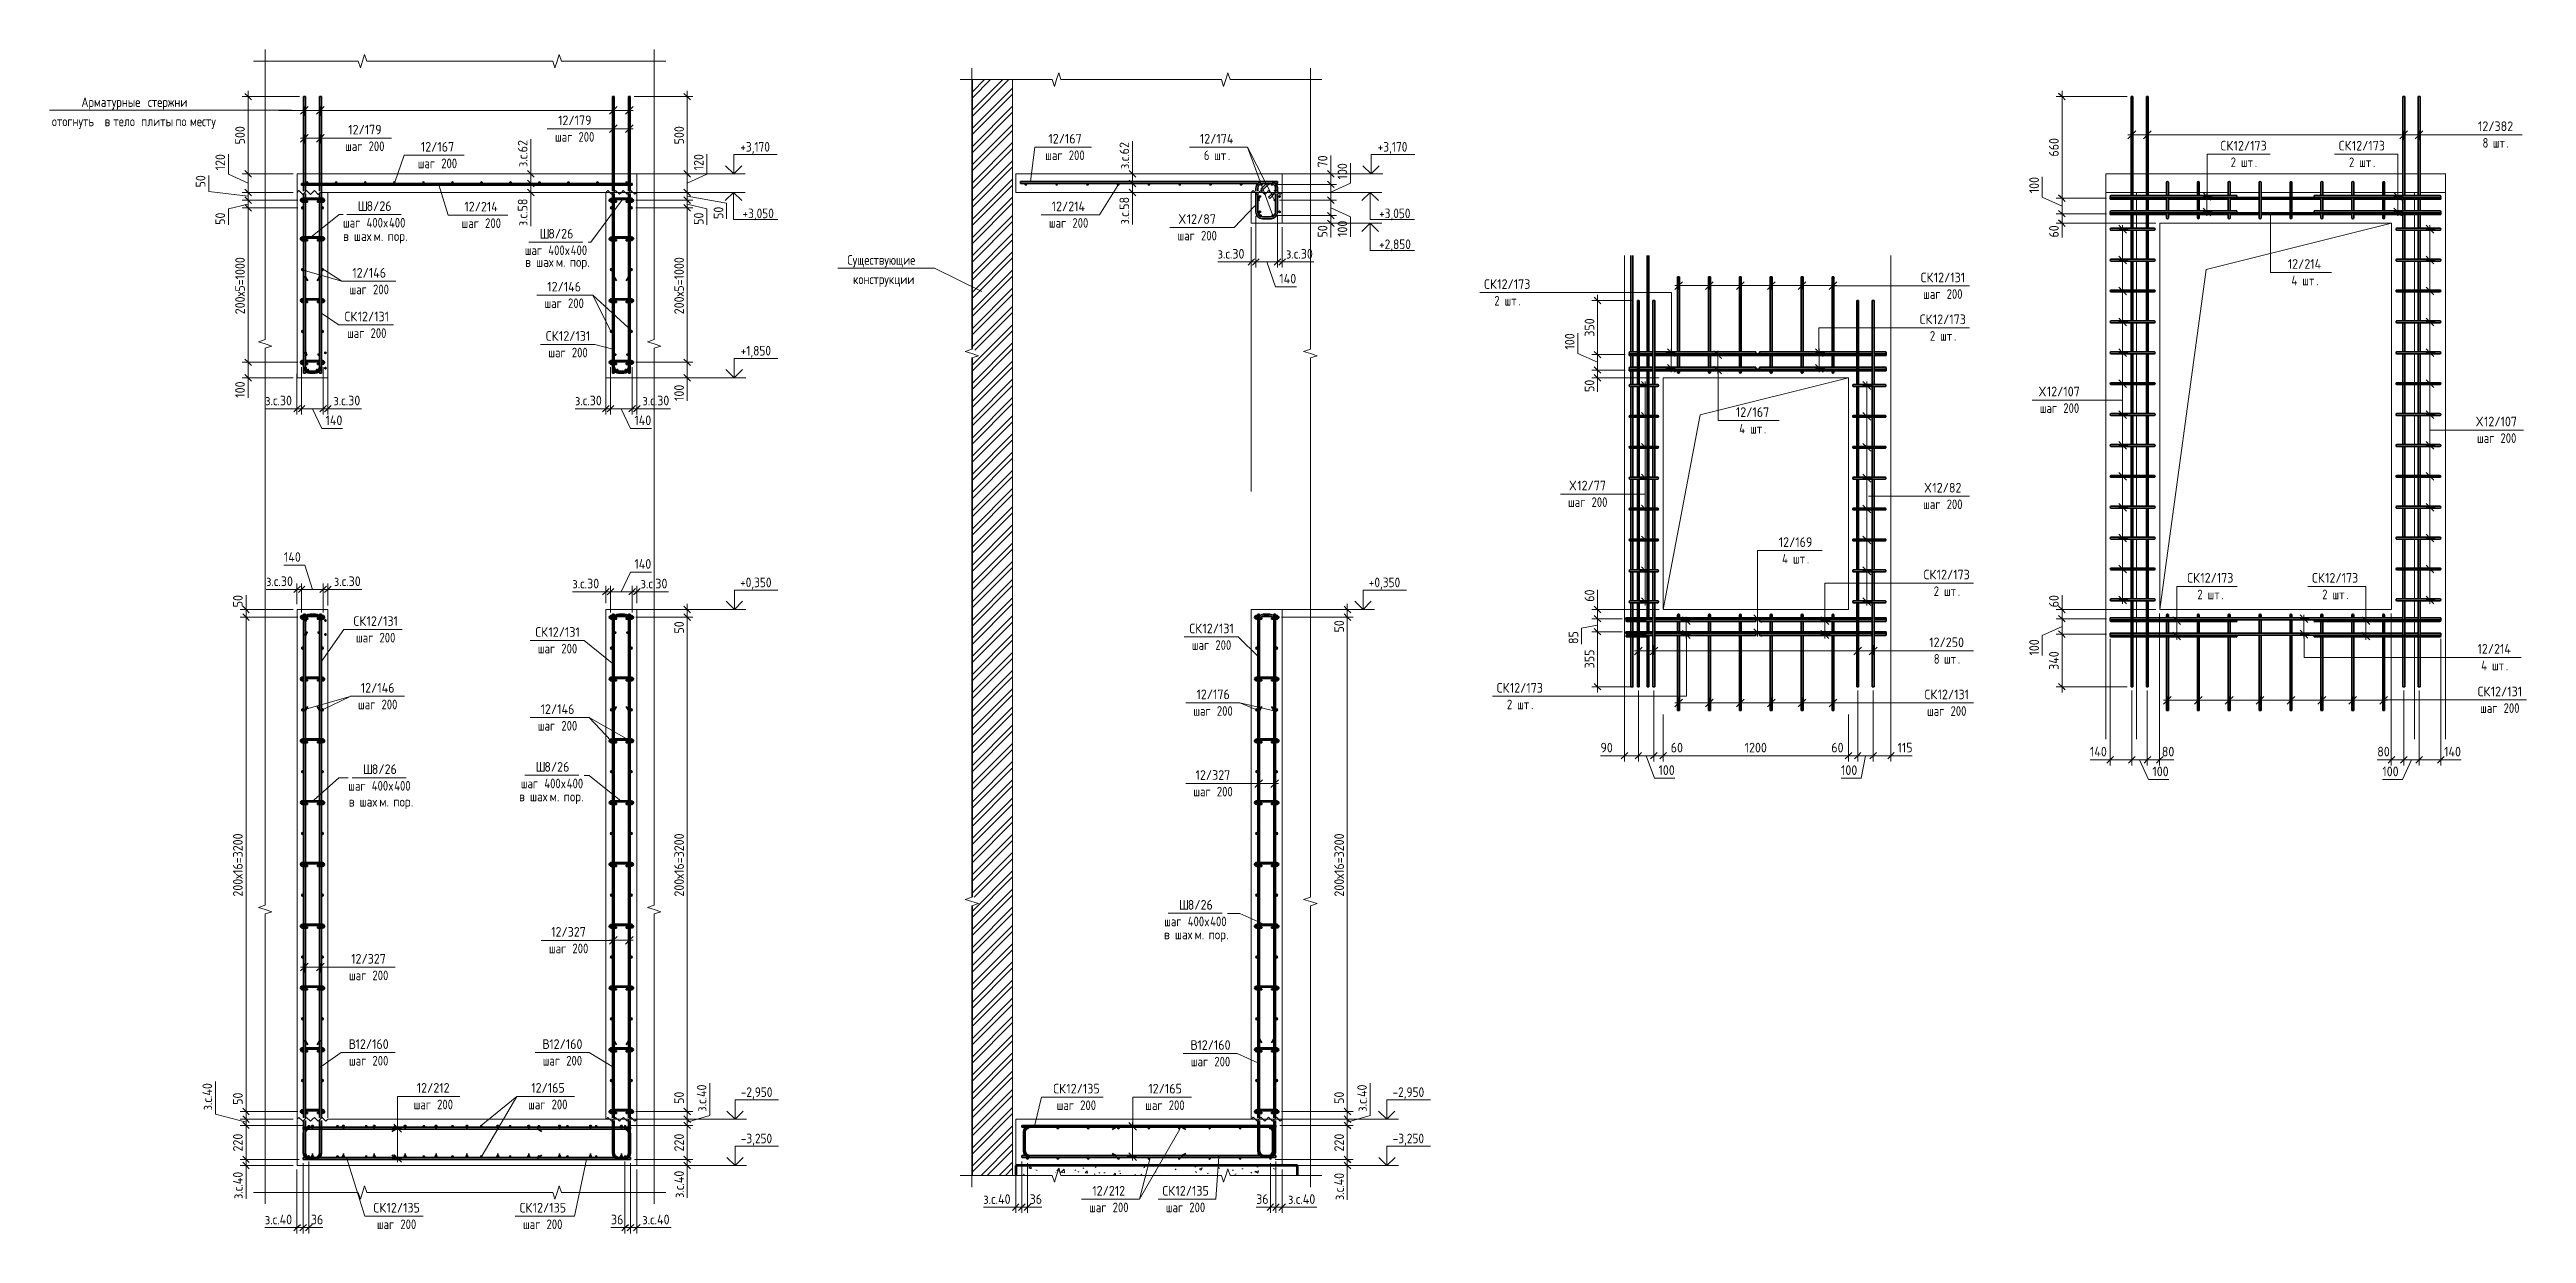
# Model space of a CAD drawing. Header units: millimetres. Extents: x -39709 to 12452, y -4989 to 80275.
# Drawn here: x -3586 to 12452, y -3690 to 3975 of the extents above; entities that cross this region are included whole.
import ezdxf

# ---------------------------------------------------------------- set-up
doc = ezdxf.new("R2010")
doc.units = ezdxf.units.MM
for name, color, linetype, lineweight in [('AA_Dim', 7, 'Continuous', 9), ('AA_Dim-25', 7, 'Continuous', 9), ('AA_Linii', 7, 'Continuous', 9), ('AA_Oformlenie', 7, 'Continuous', 9), ('AA_Vinoska', 7, 'Continuous', 9), ('AA_Visotnaya otmetka', 7, 'Continuous', 9), ('AF_Okno', 7, 'Continuous', 20), ('AF_Perekritie_Опалубка', 253, 'Continuous', 20), ('AF_Pokritie', 7, 'Continuous', 9), ('AF_Stena_Опалубка', 253, 'Continuous', 20), ('Gen_Text', 7, 'Continuous', 9), ('KR_Armatura', 7, 'Continuous', 20), ('KR_Armatura_Tonkie', 7, 'Continuous', 20), ('KR_Fundament', 7, 'Continuous', 20)]:
    doc.layers.add(name, color=color, linetype=linetype, lineweight=lineweight)
doc.styles.add('GOST Common_1', font='GOST_Common.ttf', dxfattribs={"width": 0.85, "height": 62.5})
doc.styles.add('ISOCPEUR_6', font='isocpeur.TTF', dxfattribs={"width": 0.9, "height": 62.5})
doc.styles.add('ISOCPEUR_7', font='isocpeur.TTF', dxfattribs={"width": 0.8, "height": 62.5})
doc.styles.add('ISOCPEUR_8', font='isocpeur.TTF', dxfattribs={"width": 0.85, "height": 62.5})
doc.dimstyles.new('00_Точн_3_знака__прозр__2', dxfattribs={"dimscale": 304.8, "dimtxt": 62.672186, "dimasz": 0.139436, "dimexe": 0.123031, "dimexo": 0.082021, "dimgap": 0.008202, "dimtad": 1, "dimdec": 3, "dimrnd": 0.001, "dimdsep": 46, "dimtxsty": 'ISOCPEUR_6', "dimblk1": 'OBLIQUE', "dimblk2": 'OBLIQUE', "dimsah": 1, "dimcen": 0.09, "dimdle": 0.123031, "dimazin": 0, "dimtfac": 1, "dimtdec": 4, "dimtix": 1, "dimtmove": 1, "dimatfit": 3, "dimfxl": 1, "dimtvp": 1, "dimtolj": 1, "dimtzin": 0, "dimlwd": 18, "dimlwe": 18, "dimarcsym": 2})
doc.dimstyles.new('00_Точн_3_знака__прозр__3', dxfattribs={"dimscale": 304.8, "dimtxt": 62.672186, "dimasz": 0.139436, "dimexe": 0.123031, "dimexo": 0.082021, "dimgap": 0.008202, "dimtad": 1, "dimdec": 3, "dimrnd": 0.001, "dimdsep": 46, "dimtxsty": 'ISOCPEUR_6', "dimblk1": 'OBLIQUE', "dimblk2": 'OBLIQUE', "dimsah": 1, "dimcen": 0.09, "dimdle": 0.123031, "dimazin": 0, "dimtfac": 1, "dimtdec": 4, "dimtix": 1, "dimtmove": 0, "dimatfit": 3, "dimfxl": 1, "dimtvp": 1, "dimtolj": 1, "dimtzin": 0, "dimlwd": 18, "dimlwe": 18, "dimarcsym": 2})
doc.dimstyles.new('05_Округл_1мм__прозр__1', dxfattribs={"dimscale": 304.8, "dimtxt": 62.672186, "dimasz": 0.139436, "dimexe": 0.123031, "dimexo": 0.082021, "dimgap": 0.008202, "dimtad": 1, "dimdec": 0, "dimdsep": 46, "dimtxsty": 'ISOCPEUR_6', "dimblk1": 'OBLIQUE', "dimblk2": 'OBLIQUE', "dimsah": 1, "dimcen": 0.09, "dimdle": 0.123031, "dimazin": 0, "dimtfac": 1, "dimtdec": 4, "dimtix": 1, "dimtmove": 1, "dimatfit": 3, "dimfxl": 1, "dimtvp": 1, "dimtolj": 1, "dimtzin": 0, "dimlwd": 18, "dimlwe": 18, "dimarcsym": 2})
doc.dimstyles.new('05_Округл_1мм__прозр__2', dxfattribs={"dimscale": 304.8, "dimtxt": 62.672186, "dimasz": 0.139436, "dimexe": 0.123031, "dimexo": 0.082021, "dimgap": 0.008202, "dimtad": 1, "dimdec": 0, "dimdsep": 46, "dimtxsty": 'ISOCPEUR_6', "dimblk1": 'OBLIQUE', "dimblk2": 'OBLIQUE', "dimsah": 1, "dimcen": 0.09, "dimdle": 0.123031, "dimazin": 0, "dimtfac": 1, "dimtdec": 4, "dimtix": 1, "dimtmove": 0, "dimatfit": 3, "dimfxl": 1, "dimtvp": 1, "dimtolj": 1, "dimtzin": 0, "dimlwd": 18, "dimlwe": 18, "dimarcsym": 2})
doc.dimstyles.new('05_Округл_5мм__прозр__2', dxfattribs={"dimscale": 304.8, "dimtxt": 62.672186, "dimasz": 0.139436, "dimexe": 0.123031, "dimexo": 0.082021, "dimgap": 0.008202, "dimtad": 1, "dimdec": 0, "dimrnd": 5, "dimdsep": 46, "dimtxsty": 'ISOCPEUR_6', "dimblk1": 'OBLIQUE', "dimblk2": 'OBLIQUE', "dimsah": 1, "dimcen": 0.09, "dimdle": 0.123031, "dimazin": 0, "dimtfac": 1, "dimtdec": 4, "dimtix": 1, "dimtmove": 1, "dimatfit": 3, "dimfxl": 1, "dimtvp": 1, "dimtolj": 1, "dimtzin": 0, "dimlwd": 18, "dimlwe": 18, "dimarcsym": 2})
doc.dimstyles.new('05_Округл_5мм__прозр__3', dxfattribs={"dimscale": 304.8, "dimtxt": 62.672186, "dimasz": 0.139436, "dimexe": 0.123031, "dimexo": 0.082021, "dimgap": 0.008202, "dimtad": 1, "dimdec": 0, "dimrnd": 5, "dimdsep": 46, "dimtxsty": 'ISOCPEUR_6', "dimblk1": 'OBLIQUE', "dimblk2": 'OBLIQUE', "dimsah": 1, "dimcen": 0.09, "dimdle": 0.123031, "dimazin": 0, "dimtfac": 1, "dimtdec": 4, "dimtix": 1, "dimtmove": 0, "dimatfit": 3, "dimfxl": 1, "dimtvp": 1, "dimtolj": 1, "dimtzin": 0, "dimlwd": 18, "dimlwe": 18, "dimarcsym": 2})
doc.dimstyles.new('10_Раскладка_арматуры_с_засечками', dxfattribs={"dimscale": 304.8, "dimtxt": 0.18, "dimasz": 0.164042, "dimexe": 0.082021, "dimexo": 0, "dimgap": 0, "dimtad": 1, "dimdec": 3, "dimrnd": 0.001, "dimdsep": 46, "dimtxsty": 'ISOCPEUR_7', "dimblk1": 'OBLIQUE', "dimblk2": 'OBLIQUE', "dimsah": 1, "dimcen": 0.09, "dimdle": 0.082021, "dimazin": 0, "dimtfac": 1, "dimtdec": 4, "dimtix": 1, "dimtmove": 0, "dimatfit": 3, "dimfxl": 1, "dimtvp": 1, "dimtolj": 1, "dimtzin": 0, "dimlwd": 18, "dimlwe": 18, "dimarcsym": 2})
doc.dimstyles.new('10_Раскладка_арматуры_с_засечками_1', dxfattribs={"dimscale": 304.8, "dimtxt": 0.18, "dimasz": 0.164042, "dimexe": 0.082021, "dimexo": 0, "dimgap": 0, "dimtad": 1, "dimdec": 3, "dimrnd": 0.001, "dimdsep": 46, "dimtxsty": 'GOST Common_1', "dimblk1": 'OBLIQUE', "dimblk2": 'OBLIQUE', "dimsah": 1, "dimcen": 0.09, "dimdle": 0.082021, "dimazin": 0, "dimtfac": 1, "dimtdec": 4, "dimtix": 1, "dimtmove": 0, "dimatfit": 3, "dimfxl": 1, "dimtvp": 1, "dimtolj": 1, "dimtzin": 0, "dimlwd": 18, "dimlwe": 18, "dimarcsym": 2})
doc.dimstyles.new('10_Раскладка_арматуры_с_засечками_2', dxfattribs={"dimscale": 304.8, "dimtxt": 0.18, "dimasz": 0.164042, "dimexe": 0.082021, "dimexo": 0, "dimgap": 0, "dimtad": 1, "dimdec": 3, "dimrnd": 0.001, "dimdsep": 46, "dimtxsty": 'GOST Common_1', "dimblk1": 'OBLIQUE', "dimblk2": 'OBLIQUE', "dimsah": 1, "dimcen": 0.09, "dimdle": 0.082021, "dimazin": 0, "dimtfac": 1, "dimtdec": 4, "dimtix": 1, "dimtmove": 1, "dimatfit": 3, "dimfxl": 1, "dimtvp": 1, "dimtolj": 1, "dimtzin": 0, "dimlwd": 18, "dimlwe": 18, "dimarcsym": 2})
doc.dimstyles.new('10_Раскладка_арматуры_с_засечками_3', dxfattribs={"dimscale": 304.8, "dimtxt": 0.18, "dimasz": 0.164042, "dimexe": 0.082021, "dimexo": 0, "dimgap": 0, "dimtad": 1, "dimdec": 3, "dimrnd": 0.001, "dimdsep": 46, "dimtxsty": 'ISOCPEUR_6', "dimblk1": 'OBLIQUE', "dimblk2": 'OBLIQUE', "dimsah": 1, "dimcen": 0.09, "dimdle": 0.082021, "dimazin": 0, "dimtfac": 1, "dimtdec": 4, "dimtix": 1, "dimtmove": 0, "dimatfit": 3, "dimfxl": 1, "dimtvp": 1, "dimtolj": 1, "dimtzin": 0, "dimlwd": 18, "dimlwe": 18, "dimarcsym": 2})
doc.dimstyles.new('10_Раскладка_арматуры_с_засечками_4', dxfattribs={"dimscale": 304.8, "dimtxt": 0.18, "dimasz": 0.164042, "dimexe": 0.082021, "dimexo": 0, "dimgap": 0, "dimtad": 1, "dimdec": 3, "dimrnd": 0.001, "dimdsep": 46, "dimtxsty": 'ISOCPEUR_8', "dimblk1": 'OBLIQUE', "dimblk2": 'OBLIQUE', "dimsah": 1, "dimcen": 0.09, "dimdle": 0.082021, "dimazin": 0, "dimtfac": 1, "dimtdec": 4, "dimtix": 1, "dimtmove": 0, "dimatfit": 3, "dimfxl": 1, "dimtvp": 1, "dimtolj": 1, "dimtzin": 0, "dimlwd": 18, "dimlwe": 18, "dimarcsym": 2})
doc.dimstyles.new('10_Раскладка_арматуры_с_засечками_5', dxfattribs={"dimscale": 304.8, "dimtxt": 0.18, "dimasz": 0.164042, "dimexe": 0.082021, "dimexo": 0, "dimgap": 0, "dimtad": 1, "dimdec": 3, "dimrnd": 0.001, "dimdsep": 46, "dimtxsty": 'ISOCPEUR_7', "dimblk1": 'OBLIQUE', "dimblk2": 'OBLIQUE', "dimsah": 1, "dimcen": 0.09, "dimdle": 0.082021, "dimazin": 0, "dimtfac": 1, "dimtdec": 4, "dimtix": 1, "dimtmove": 2, "dimatfit": 3, "dimfxl": 1, "dimtvp": 1, "dimtolj": 1, "dimtzin": 0, "dimlwd": 18, "dimlwe": 18, "dimarcsym": 2})

msp = doc.modelspace()

# ---------------------------------------------------------------- texts
at = {"layer": 'AA_Vinoska', "char_height": 62.5, "attachment_point": 1}
for s, insert, width, style in [('Арматурные', (-3379.6587, 3666.1373), 499.15068, 'GOST Common_1'), ('\\fGOST Common|b0|i0|c204|p34|;\\W.85; ', (-3247.5147, 3541.1373), 22.146617, 'GOST Common_1'), ('\\fGOST Common|b0|i0|c204|p34|;\\W.85; ', (-3191.2908, 3541.1373), 22.146617, 'GOST Common_1'), ('\\fGOST Common|b0|i0|c204|p34|;\\W.85; ', (-3011.3741, 3541.1373), 22.146617, 'GOST Common_1'), ('\\fGOST Common|b0|i0|c204|p34|;\\W.85; ', (-2967.8182, 3666.1373), 22.146617, 'GOST Common_1'), ('стержни', (-2949.5454, 3666.1373), 339.013602, 'GOST Common_1'), ('\\fGOST Common|b0|i0|c204|p34|;\\W.85; ', (-2789.2895, 3541.1373), 22.146617, 'GOST Common_1'), ('\\fGOST Common|b0|i0|c204|p34|;\\W.85; ', (-2695.1143, 3541.1373), 22.146617, 'GOST Common_1'), ('12/179', (-293.0909, 3548.026), 263.354344, 'ISOCPEUR_6'), ('отогнуть', (-3570.8025, 3541.1373), 391.824766, 'GOST Common_1'), ('\\fGOST Common|b0|i0|c204|p34|;\\W.85;в', (-3229.2419, 3541.1373), 45.99682, 'GOST Common_1'), ('тело', (-3173.018, 3541.1373), 195.912383, 'GOST Common_1'), ('плиты', (-2993.1013, 3541.1373), 247.019961, 'GOST Common_1'), ('по', (-2771.0167, 3541.1373), 91.993641, 'GOST Common_1'), ('месту', (-2676.8415, 3541.1373), 240.205617, 'GOST Common_1'), ('12/179', (-1651.9619, 3487.5942), 263.354344, 'ISOCPEUR_6'), (' 200', (-1551.9265, 3380.1179), 166.751, 'ISOCPEUR_7'), ('12/167', (-1181.7056, 3376.5941), 263.354344, 'ISOCPEUR_6'), ('шаг', (-313.4409, 3440.5497), 145.907125, 'ISOCPEUR_7'), (' 200', (-193.0554, 3440.5497), 166.751, 'ISOCPEUR_7'), ('12/167', (2881.6731, 3429.0839), 263.354344, 'ISOCPEUR_6'), ('12/174', (3862.4501, 3429.0839), 268.765734, 'ISOCPEUR_6'), ('12/174', (3862.4501, 3429.0839), 268.765734, 'ISOCPEUR_6'), ('СК', (10471.186, 3383.9139), 102.816422, 'ISOCPEUR_6'), ('12/173', (10556.0181, 3383.9139), 263.354344, 'ISOCPEUR_6'), ('СК', (11236.6927, 3383.9139), 102.816422, 'ISOCPEUR_6'), ('12/173', (11321.5248, 3383.9139), 263.354344, 'ISOCPEUR_6'), ('12/382', (12138.2984, 3509.6952), 277.784719, 'ISOCPEUR_6'), ('8 ', (12167.6109, 3402.2189), 80.16875, 'ISOCPEUR_7'), ('шт', (12233.7567, 3402.2189), 109.0295, 'ISOCPEUR_7'), ('шаг', (-1672.3119, 3380.1179), 145.907125, 'ISOCPEUR_7'), ('шаг', (-1202.0556, 3269.1178), 145.907125, 'ISOCPEUR_7'), (' 200', (-1081.6702, 3269.1178), 166.751, 'ISOCPEUR_7'), ('шаг', (2861.3231, 3321.6075), 145.907125, 'ISOCPEUR_7'), (' 200', (2981.7085, 3321.6075), 166.751, 'ISOCPEUR_7'), ('6 ', (3888.0501, 3321.6075), 80.16875, 'ISOCPEUR_7'), ('шт', (3954.1959, 3321.6075), 109.0295, 'ISOCPEUR_7'), ('\\fISOCPEUR|b0|i0|c204|p34|;\\W.8;.', (4044.1542, 3321.6075), 17.637125, 'ISOCPEUR_7'), ('2 ', (10537.061, 3276.4376), 80.16875, 'ISOCPEUR_7'), ('шт', (10603.2069, 3276.4376), 109.0295, 'ISOCPEUR_7'), ('\\fISOCPEUR|b0|i0|c204|p34|;\\W.8;.', (10693.1652, 3276.4376), 17.637125, 'ISOCPEUR_7'), ('2 ', (11302.5677, 3276.4376), 80.16875, 'ISOCPEUR_7'), ('шт', (11368.7136, 3276.4376), 109.0295, 'ISOCPEUR_7'), ('\\fISOCPEUR|b0|i0|c204|p34|;\\W.8;.', (11458.6719, 3276.4376), 17.637125, 'ISOCPEUR_7'), ('\\fISOCPEUR|b0|i0|c204|p34|;\\W.8;.', (12323.715, 3402.2189), 17.637125, 'ISOCPEUR_7'), ('\\fISOCPEUR|b0|i0|c204|p34|;\\W.9;Ш', (-1590.028, 2992.6489), 68.544281, 'ISOCPEUR_6'), ('8/26', (-1533.4733, 2992.6489), 194.810062, 'ISOCPEUR_6'), ('12/214', (-899.8645, 2989.4028), 268.765734, 'ISOCPEUR_6'), ('12/214', (2902.9627, 2991.0862), 268.765734, 'ISOCPEUR_6'), ('\\fISOCPEUR|b0|i0|c204|p34|;\\W.9;Х', (3726.6844, 2908.9985), 61.329094, 'ISOCPEUR_6'), ('12/87', (3777.286, 2908.9985), 229.082203, 'ISOCPEUR_6'), ('шаг', (-1685.778, 2885.1726), 145.907125, 'ISOCPEUR_7'), (' 400', (-1565.3926, 2885.1726), 171.561125, 'ISOCPEUR_7'), ('\\fISOCPEUR|b0|i0|c204|p34|;\\W.8;х', (-1423.8405, 2885.1726), 43.291125, 'ISOCPEUR_7'), ('400', (-1388.1218, 2885.1726), 134.6835, 'ISOCPEUR_7'), ('шаг', (-917.9645, 2881.9264), 145.907125, 'ISOCPEUR_7'), (' 200', (-797.5791, 2881.9264), 166.751, 'ISOCPEUR_7'), ('\\fISOCPEUR|b0|i0|c204|p34|;\\W.9;Ш', (-413.1891, 2814.1766), 68.544281, 'ISOCPEUR_6'), ('8/26', (-356.6344, 2814.1766), 194.810062, 'ISOCPEUR_6'), ('шаг', (2884.8627, 2883.6099), 145.907125, 'ISOCPEUR_7'), (' 200', (3005.2481, 2883.6099), 166.751, 'ISOCPEUR_7'), ('шаг', (3717.5844, 2801.5222), 145.907125, 'ISOCPEUR_7'), (' 200', (3837.9698, 2801.5222), 166.751, 'ISOCPEUR_7'), ('шаг', (-508.9391, 2706.7003), 145.907125, 'ISOCPEUR_7'), (' 400', (-388.5536, 2706.7003), 171.561125, 'ISOCPEUR_7'), ('\\fISOCPEUR|b0|i0|c204|p34|;\\W.8;х', (-247.0016, 2706.7003), 43.291125, 'ISOCPEUR_7'), ('400', (-211.2828, 2706.7003), 134.6835, 'ISOCPEUR_7'), ('Существующие', (1580.2207, 2644.0022), 604.773008, 'GOST Common_1'), ('12/214', (10906.7004, 2618.0854), 268.765734, 'ISOCPEUR_6'), ('шаг', (-1643.6071, 2453.1941), 145.907125, 'ISOCPEUR_7'), ('12/146', (-1625.5071, 2560.6704), 268.765734, 'ISOCPEUR_6'), ('12/146', (-1625.5071, 2560.6704), 268.765734, 'ISOCPEUR_6'), (' 200', (-1523.2217, 2453.1941), 166.751, 'ISOCPEUR_7'), ('12/146', (-363.1847, 2471.1753), 268.765734, 'ISOCPEUR_6'), ('12/146', (-363.1847, 2471.1753), 268.765734, 'ISOCPEUR_6'), ('конструкции', (1616.7707, 2519.0022), 516.186539, 'GOST Common_1'), ('СК', (5703.164, 2487.844), 102.816422, 'ISOCPEUR_6'), ('12/173', (5787.996, 2487.844), 263.354344, 'ISOCPEUR_6'), ('СК', (8529.4556, 2530.8146), 102.816422, 'ISOCPEUR_6'), ('12/131', (8614.2877, 2530.8146), 248.923969, 'ISOCPEUR_6'), (' 200', (8666.0536, 2423.3383), 166.751, 'ISOCPEUR_7'), ('4 ', (10930.3004, 2510.6091), 84.978875, 'ISOCPEUR_7'), ('шт', (11000.415, 2510.6091), 109.0295, 'ISOCPEUR_7'), ('\\fISOCPEUR|b0|i0|c204|p34|;\\W.8;.', (11090.3733, 2510.6091), 17.637125, 'ISOCPEUR_7'), ('СК', (-1675.8631, 2277.8083), 102.816422, 'ISOCPEUR_6'), ('12/131', (-1591.031, 2277.8083), 248.923969, 'ISOCPEUR_6'), ('шаг', (-381.2847, 2363.699), 145.907125, 'ISOCPEUR_7'), (' 200', (-260.8992, 2363.699), 166.751, 'ISOCPEUR_7'), ('2 ', (5769.039, 2380.3677), 80.16875, 'ISOCPEUR_7'), ('шт', (5835.1848, 2380.3677), 109.0295, 'ISOCPEUR_7'), ('\\fISOCPEUR|b0|i0|c204|p34|;\\W.8;.', (5925.1432, 2380.3677), 17.637125, 'ISOCPEUR_7'), ('СК', (8523.4931, 2259.7815), 102.816422, 'ISOCPEUR_6'), ('шаг', (8545.6681, 2423.3383), 145.907125, 'ISOCPEUR_7'), ('12/173', (8608.3252, 2259.7815), 263.354344, 'ISOCPEUR_6'), ('шаг', (-1659.6506, 2170.332), 145.907125, 'ISOCPEUR_7'), (' 200', (-1539.2651, 2170.332), 166.751, 'ISOCPEUR_7'), ('СК', (-372.513, 2152.027), 102.816422, 'ISOCPEUR_6'), ('12/131', (-287.681, 2152.027), 248.923969, 'ISOCPEUR_6'), ('2 ', (8589.3681, 2152.3052), 80.16875, 'ISOCPEUR_7'), ('шт', (8655.514, 2152.3052), 109.0295, 'ISOCPEUR_7'), ('\\fISOCPEUR|b0|i0|c204|p34|;\\W.8;.', (8745.4723, 2152.3052), 17.637125, 'ISOCPEUR_7'), ('шаг', (-356.3005, 2044.5507), 145.907125, 'ISOCPEUR_7'), (' 200', (-235.9151, 2044.5507), 166.751, 'ISOCPEUR_7'), ('\\fISOCPEUR|b0|i0|c204|p34|;\\W.9;Х', (9296.0461, 1792.3633), 61.329094, 'ISOCPEUR_6'), ('12/107', (9346.6476, 1792.3633), 263.354344, 'ISOCPEUR_6'), ('12/167', (7333.4351, 1659.0369), 263.354344, 'ISOCPEUR_6'), ('шаг', (9301.0086, 1684.887), 145.907125, 'ISOCPEUR_7'), (' 200', (9421.394, 1684.887), 166.751, 'ISOCPEUR_7'), ('4 ', (7354.7851, 1551.5606), 84.978875, 'ISOCPEUR_7'), ('шт', (7424.8997, 1551.5606), 109.0295, 'ISOCPEUR_7'), ('\\fISOCPEUR|b0|i0|c204|p34|;\\W.8;.', (7514.8581, 1551.5606), 17.637125, 'ISOCPEUR_7'), ('\\fISOCPEUR|b0|i0|c204|p34|;\\W.9;Х', (12126.7978, 1598.1473), 61.329094, 'ISOCPEUR_6'), ('шаг', (12131.7603, 1490.671), 145.907125, 'ISOCPEUR_7'), ('12/107', (12177.3993, 1598.1473), 263.354344, 'ISOCPEUR_6'), (' 200', (12252.1457, 1490.671), 166.751, 'ISOCPEUR_7'), ('\\fISOCPEUR|b0|i0|c204|p34|;\\W.9;Х', (6255.4073, 1183.5115), 61.329094, 'ISOCPEUR_6'), ('12/77', (6306.0089, 1183.5115), 229.082203, 'ISOCPEUR_6'), ('\\fISOCPEUR|b0|i0|c204|p34|;\\W.9;Х', (8554.7681, 1169.5554), 61.329094, 'ISOCPEUR_6'), ('12/82', (8605.3697, 1169.5554), 229.082203, 'ISOCPEUR_6'), ('шаг', (6246.3073, 1076.0352), 145.907125, 'ISOCPEUR_7'), (' 200', (6366.6928, 1076.0352), 166.751, 'ISOCPEUR_7'), ('шаг', (8545.6681, 1062.0791), 145.907125, 'ISOCPEUR_7'), (' 200', (8666.0536, 1062.0791), 166.751, 'ISOCPEUR_7'), ('12/169', (7610.9265, 817.2382), 263.354344, 'ISOCPEUR_6'), ('4 ', (7632.2765, 709.7619), 84.978875, 'ISOCPEUR_7'), ('шт', (7702.391, 709.7619), 109.0295, 'ISOCPEUR_7'), ('\\fISOCPEUR|b0|i0|c204|p34|;\\W.8;.', (7792.3494, 709.7619), 17.637125, 'ISOCPEUR_7'), ('СК', (8548.6191, 607.2013), 102.816422, 'ISOCPEUR_6'), ('2 ', (8614.4941, 499.725), 80.16875, 'ISOCPEUR_7'), ('12/173', (8633.4512, 607.2013), 263.354344, 'ISOCPEUR_6'), ('СК', (10255.4207, 585.9139), 102.816422, 'ISOCPEUR_6'), ('12/173', (10340.2527, 585.9139), 263.354344, 'ISOCPEUR_6'), ('СК', (11063.6272, 585.9139), 102.816422, 'ISOCPEUR_6'), ('12/173', (11148.4593, 585.9139), 263.354344, 'ISOCPEUR_6'), ('шт', (8680.64, 499.725), 109.0295, 'ISOCPEUR_7'), ('\\fISOCPEUR|b0|i0|c204|p34|;\\W.8;.', (8770.5983, 499.725), 17.637125, 'ISOCPEUR_7'), ('2 ', (10321.2957, 478.4376), 80.16875, 'ISOCPEUR_7'), ('шт', (10387.4415, 478.4376), 109.0295, 'ISOCPEUR_7'), ('\\fISOCPEUR|b0|i0|c204|p34|;\\W.8;.', (10477.3999, 478.4376), 17.637125, 'ISOCPEUR_7'), ('2 ', (11129.5022, 478.4376), 80.16875, 'ISOCPEUR_7'), ('шт', (11195.6481, 478.4376), 109.0295, 'ISOCPEUR_7'), ('\\fISOCPEUR|b0|i0|c204|p34|;\\W.8;.', (11285.6064, 478.4376), 17.637125, 'ISOCPEUR_7'), ('СК', (-1618.0622, 306.3411), 102.816422, 'ISOCPEUR_6'), ('шаг', (-1601.8497, 198.8648), 145.907125, 'ISOCPEUR_7'), ('12/131', (-1533.2302, 306.3411), 248.923969, 'ISOCPEUR_6'), (' 200', (-1481.4643, 198.8648), 166.751, 'ISOCPEUR_7'), ('СК', (-440.533, 235.419), 102.816422, 'ISOCPEUR_6'), ('12/131', (-355.7009, 235.419), 248.923969, 'ISOCPEUR_6'), ('СК', (3794.3593, 258.4577), 102.816422, 'ISOCPEUR_6'), ('12/131', (3879.1913, 258.4577), 248.923969, 'ISOCPEUR_6'), ('12/250', (8585.1816, 168.6446), 277.784719, 'ISOCPEUR_6'), ('шаг', (-424.3205, 127.9427), 145.907125, 'ISOCPEUR_7'), (' 200', (-303.935, 127.9427), 166.751, 'ISOCPEUR_7'), ('шаг', (3810.5718, 150.9814), 145.907125, 'ISOCPEUR_7'), (' 200', (3930.9572, 150.9814), 166.751, 'ISOCPEUR_7'), ('8 ', (8614.4941, 61.1683), 80.16875, 'ISOCPEUR_7'), ('шт', (8680.64, 61.1683), 109.0295, 'ISOCPEUR_7'), ('\\fISOCPEUR|b0|i0|c204|p34|;\\W.8;.', (8770.5983, 61.1683), 17.637125, 'ISOCPEUR_7'), ('12/214', (12135.1206, 126.1966), 268.765734, 'ISOCPEUR_6'), ('4 ', (12158.7206, 18.7203), 84.978875, 'ISOCPEUR_7'), ('шт', (12228.8352, 18.7203), 109.0295, 'ISOCPEUR_7'), ('12/146', (-1570.6085, -126.2209), 268.765734, 'ISOCPEUR_6'), ('12/146', (-1570.6085, -126.2209), 268.765734, 'ISOCPEUR_6'), ('СК', (5784.704, -126.0545), 102.816422, 'ISOCPEUR_6'), ('12/173', (5869.5361, -126.0545), 263.354344, 'ISOCPEUR_6'), ('СК', (12135.9281, -149.7026), 102.816422, 'ISOCPEUR_6'), ('12/131', (12220.7602, -149.7026), 248.923969, 'ISOCPEUR_6'), ('\\fISOCPEUR|b0|i0|c204|p34|;\\W.8;.', (12318.7935, 18.7203), 17.637125, 'ISOCPEUR_7'), ('шаг', (-1588.7085, -233.6972), 145.907125, 'ISOCPEUR_7'), (' 200', (-1468.3231, -233.6972), 166.751, 'ISOCPEUR_7'), ('12/146', (-406.2205, -264.0836), 268.765734, 'ISOCPEUR_6'), ('12/146', (-406.2205, -264.0836), 268.765734, 'ISOCPEUR_6'), ('шаг', (3820.2077, -275.7962), 145.907125, 'ISOCPEUR_7'), ('12/176', (3840.5577, -168.3198), 263.354344, 'ISOCPEUR_6'), ('12/176', (3840.5577, -168.3198), 263.354344, 'ISOCPEUR_6'), (' 200', (3940.5932, -275.7962), 166.751, 'ISOCPEUR_7'), ('2 ', (5850.579, -233.5308), 80.16875, 'ISOCPEUR_7'), ('шт', (5916.7249, -233.5308), 109.0295, 'ISOCPEUR_7'), ('\\fISOCPEUR|b0|i0|c204|p34|;\\W.8;.', (6006.6832, -233.5308), 17.637125, 'ISOCPEUR_7'), ('СК', (8554.5816, -168.7924), 102.816422, 'ISOCPEUR_6'), ('шаг', (8570.7941, -276.2687), 145.907125, 'ISOCPEUR_7'), ('12/131', (8639.4137, -168.7924), 248.923969, 'ISOCPEUR_6'), (' 200', (8691.1795, -276.2687), 166.751, 'ISOCPEUR_7'), ('шаг', (12152.1406, -257.1789), 145.907125, 'ISOCPEUR_7'), (' 200', (12272.526, -257.1789), 166.751, 'ISOCPEUR_7'), ('шаг', (-424.3205, -371.5599), 145.907125, 'ISOCPEUR_7'), (' 200', (-303.935, -371.5599), 166.751, 'ISOCPEUR_7'), ('\\fISOCPEUR|b0|i0|c204|p34|;\\W.9;Ш', (-438.8115, -637.6657), 68.544281, 'ISOCPEUR_6'), ('8/26', (-382.2568, -637.6657), 194.810062, 'ISOCPEUR_6'), ('шаг', (-1651.8907, -760.3773), 145.907125, 'ISOCPEUR_7'), ('\\fISOCPEUR|b0|i0|c204|p34|;\\W.9;Ш', (-1556.1407, -652.901), 68.544281, 'ISOCPEUR_6'), (' 400', (-1531.5053, -760.3773), 171.561125, 'ISOCPEUR_7'), ('8/26', (-1499.586, -652.901), 194.810062, 'ISOCPEUR_6'), ('\\fISOCPEUR|b0|i0|c204|p34|;\\W.8;х', (-1389.9532, -760.3773), 43.291125, 'ISOCPEUR_7'), ('400', (-1354.2345, -760.3773), 134.6835, 'ISOCPEUR_7'), ('шаг', (-534.5615, -745.142), 145.907125, 'ISOCPEUR_7'), (' 400', (-414.176, -745.142), 171.561125, 'ISOCPEUR_7'), ('\\fISOCPEUR|b0|i0|c204|p34|;\\W.8;х', (-272.624, -745.142), 43.291125, 'ISOCPEUR_7'), ('400', (-236.9052, -745.142), 134.6835, 'ISOCPEUR_7'), ('12/327', (3834.5952, -690.4748), 277.784719, 'ISOCPEUR_6'), (' 200', (3940.5932, -797.9511), 166.751, 'ISOCPEUR_7'), ('шаг', (3820.2077, -797.9511), 145.907125, 'ISOCPEUR_7'), ('\\fISOCPEUR|b0|i0|c204|p34|;\\W.9;Ш', (3727.3455, -1531.0621), 68.544281, 'ISOCPEUR_6'), ('8/26', (3783.9002, -1531.0621), 194.810062, 'ISOCPEUR_6'), ('12/327', (-338.0055, -1705.9677), 277.784719, 'ISOCPEUR_6'), ('шаг', (3631.5955, -1638.5385), 145.907125, 'ISOCPEUR_7'), (' 400', (3751.981, -1638.5385), 171.561125, 'ISOCPEUR_7'), ('\\fISOCPEUR|b0|i0|c204|p34|;\\W.8;х', (3893.533, -1638.5385), 43.291125, 'ISOCPEUR_7'), ('400', (3929.2518, -1638.5385), 134.6835, 'ISOCPEUR_7'), ('12/327', (-1632.9421, -1880.1744), 277.784719, 'ISOCPEUR_6'), ('шаг', (-352.393, -1813.444), 145.907125, 'ISOCPEUR_7'), (' 200', (-232.0076, -1813.444), 166.751, 'ISOCPEUR_7'), ('шаг', (-1647.3296, -1987.6507), 145.907125, 'ISOCPEUR_7'), (' 200', (-1526.9442, -1987.6507), 166.751, 'ISOCPEUR_7'), ('\\fISOCPEUR|b0|i0|c204|p34|;\\W.9;В', (-1649.3671, -2432.6702), 54.113906, 'ISOCPEUR_6'), ('шаг', (-1647.3296, -2540.1465), 145.907125, 'ISOCPEUR_7'), ('12/160', (-1604.7187, -2432.6702), 263.354344, 'ISOCPEUR_6'), (' 200', (-1526.9442, -2540.1465), 166.751, 'ISOCPEUR_7'), ('\\fISOCPEUR|b0|i0|c204|p34|;\\W.9;В', (-394.7407, -2432.6702), 54.113906, 'ISOCPEUR_6'), ('шаг', (-392.7032, -2540.1465), 145.907125, 'ISOCPEUR_7'), ('12/160', (-350.0923, -2432.6702), 263.354344, 'ISOCPEUR_6'), (' 200', (-272.3178, -2540.1465), 166.751, 'ISOCPEUR_7'), ('\\fISOCPEUR|b0|i0|c204|p34|;\\W.9;В', (3801.8396, -2438.4992), 54.113906, 'ISOCPEUR_6'), ('шаг', (3803.8771, -2545.9755), 145.907125, 'ISOCPEUR_7'), ('12/160', (3846.488, -2438.4992), 263.354344, 'ISOCPEUR_6'), (' 200', (3924.2625, -2545.9755), 166.751, 'ISOCPEUR_7'), ('12/212', (-1208.1812, -2715.8877), 263.354344, 'ISOCPEUR_6'), ('12/165', (-467.0332, -2715.8877), 263.354344, 'ISOCPEUR_6'), ('12/165', (-467.0332, -2715.8877), 263.354344, 'ISOCPEUR_6'), ('СК', (2913.0798, -2720.9559), 102.816422, 'ISOCPEUR_6'), ('12/135', (2997.9118, -2720.9559), 263.354344, 'ISOCPEUR_6'), ('12/165', (3529.0567, -2720.9559), 263.354344, 'ISOCPEUR_6'), ('шаг', (-1228.5312, -2823.364), 145.907125, 'ISOCPEUR_7'), (' 200', (-1108.1458, -2823.364), 166.751, 'ISOCPEUR_7'), ('шаг', (-487.3832, -2823.364), 145.907125, 'ISOCPEUR_7'), ('шаг', (-487.3832, -2823.364), 145.907125, 'ISOCPEUR_7'), (' 200', (-366.9978, -2823.364), 166.751, 'ISOCPEUR_7'), (' 200', (-366.9978, -2823.364), 166.751, 'ISOCPEUR_7'), ('шаг', (2935.2548, -2828.4322), 145.907125, 'ISOCPEUR_7'), (' 200', (3055.6402, -2828.4322), 166.751, 'ISOCPEUR_7'), ('шаг', (3508.7067, -2828.4322), 145.907125, 'ISOCPEUR_7'), (' 200', (3629.0922, -2828.4322), 166.751, 'ISOCPEUR_7'), ('СК', (-1488.7395, -3491.6732), 102.816422, 'ISOCPEUR_6'), ('12/135', (-1403.9075, -3491.6732), 263.354344, 'ISOCPEUR_6'), ('СК', (-542.3226, -3491.6732), 102.816422, 'ISOCPEUR_6'), ('12/135', (-457.4906, -3491.6732), 263.354344, 'ISOCPEUR_6'), ('шаг', (3145.5975, -3489.7189), 145.907125, 'ISOCPEUR_7'), ('12/212', (3165.9475, -3382.2426), 263.354344, 'ISOCPEUR_6'), ('12/212', (3165.9475, -3382.2426), 263.354344, 'ISOCPEUR_6'), (' 200', (3265.983, -3489.7189), 166.751, 'ISOCPEUR_7'), ('СК', (3619.7656, -3382.2426), 102.816422, 'ISOCPEUR_6'), ('шаг', (3641.9406, -3489.7189), 145.907125, 'ISOCPEUR_7'), ('12/135', (3704.5976, -3382.2426), 263.354344, 'ISOCPEUR_6'), (' 200', (3762.326, -3489.7189), 166.751, 'ISOCPEUR_7'), ('шаг', (-1466.5645, -3599.1495), 145.907125, 'ISOCPEUR_7'), (' 200', (-1346.1791, -3599.1495), 166.751, 'ISOCPEUR_7'), ('шаг', (-520.1476, -3599.1495), 145.907125, 'ISOCPEUR_7'), (' 200', (-399.7622, -3599.1495), 166.751, 'ISOCPEUR_7')]:
    msp.add_mtext(s, dxfattribs=dict(at, insert=insert, width=width, style=style))
at = {"layer": 'AA_Visotnaya otmetka', "char_height": 62.5, "attachment_point": 1, "line_spacing_factor": 1.135194, "style": 'ISOCPEUR_8'}
for s, insert, width in [('+3,170', (886.6104, 3376.4199), 227.11473), ('+3,170', (5013.9026, 3376.4199), 227.11473), ('+3,050', (900.5659, 2945.6705), 239.899334), ('+3,050', (5022.7163, 2945.6705), 239.899334), ('+2,850', (5022.7163, 2745.6705), 239.899334), ('+1,850', (889.2619, 2056.4199), 227.11473), ('+0,350', (885.4743, 556.4199), 239.899334), ('+0,350', (4956.2335, 556.4199), 239.899334), ('-2,950', (889.6598, -2743.5801), 239.899334), ('-2,950', (5109.871, -2743.5801), 239.899334), ('-3,250', (889.6598, -3043.5801), 239.899334), ('-3,250', (5110.7944, -3043.5801), 239.899334)]:
    msp.add_mtext(s, dxfattribs=dict(at, insert=insert, width=width))
at = {"layer": 'Gen_Text', "char_height": 62.5, "attachment_point": 1, "style": 'ISOCPEUR_8'}
for s, insert, width in [('\\fISOCPEUR|b0|i0|c204|p34|;\\W.85;в', (-1685.4904, 2798.2473), 45.99682), ('\\fISOCPEUR|b0|i0|c204|p34|;\\W.85; ', (-1647.5392, 2798.2473), 39.182477), ('шах', (-1615.2104, 2798.2473), 155.02632), ('м. ', (-1487.3009, 2798.2473), 109.0295), ('пор', (-1397.3426, 2798.2473), 137.990461), ('\\fISOCPEUR|b0|i0|c204|p34|;\\W.85;.', (-1283.4891, 2798.2473), 18.739445), ('\\fISOCPEUR|b0|i0|c204|p34|;\\W.85;в', (-506.102, 2630.5856), 45.99682), ('\\fISOCPEUR|b0|i0|c204|p34|;\\W.85; ', (-468.1508, 2630.5856), 39.182477), ('шах', (-435.822, 2630.5856), 155.02632), ('м. ', (-307.9125, 2630.5856), 109.0295), ('пор', (-217.9542, 2630.5856), 137.990461), ('\\fISOCPEUR|b0|i0|c204|p34|;\\W.85;.', (-104.1007, 2630.5856), 18.739445), ('\\fISOCPEUR|b0|i0|c204|p34|;\\W.85;в', (-1648.9086, -863.6188), 45.99682), ('\\fISOCPEUR|b0|i0|c204|p34|;\\W.85; ', (-1610.9574, -863.6188), 39.182477), ('шах', (-1578.6286, -863.6188), 155.02632), ('м. ', (-1450.7191, -863.6188), 109.0295), ('пор', (-1360.7608, -863.6188), 137.990461), ('\\fISOCPEUR|b0|i0|c204|p34|;\\W.85;.', (-1246.9073, -863.6188), 18.739445), ('\\fISOCPEUR|b0|i0|c204|p34|;\\W.85;в', (-545.7388, -830.1174), 45.99682), ('\\fISOCPEUR|b0|i0|c204|p34|;\\W.85; ', (-507.7876, -830.1174), 39.182477), ('шах', (-475.4588, -830.1174), 155.02632), ('м. ', (-347.5493, -830.1174), 109.0295), ('пор', (-257.591, -830.1174), 137.990461), ('\\fISOCPEUR|b0|i0|c204|p34|;\\W.85;.', (-143.7375, -830.1174), 18.739445), ('\\fISOCPEUR|b0|i0|c204|p34|;\\W.85;в', (3630.073, -1723.0283), 45.99682), ('\\fISOCPEUR|b0|i0|c204|p34|;\\W.85; ', (3668.0242, -1723.0283), 39.182477), ('шах', (3700.353, -1723.0283), 155.02632), ('м. ', (3828.2625, -1723.0283), 109.0295), ('пор', (3918.2208, -1723.0283), 137.990461), ('\\fISOCPEUR|b0|i0|c204|p34|;\\W.85;.', (4032.0743, -1723.0283), 18.739445)]:
    msp.add_mtext(s, dxfattribs=dict(at, insert=insert, width=width))

# ---------------------------------------------------------------- blocks, each defined once
blk = doc.blocks.new('350_Стержень П торец СК-СГ _НесАрм_РабПлоск_ - 350_Стержень П торец СК-СГ _НесАрм_РабПлоск_-4048872-1-1 Армирование')
at = {"layer": 'KR_Armatura_Tonkie', "lineweight": 35}
for p, q in [((36972, 2504), (36972, 2362)), ((36984, 2504), (36972, 2504)), ((36972, 2504), (36984, 2504)), ((36984, 2362), (36984, 2504)), ((36984, 2504), (36999, 2478)), ((37076, 2504), (37061, 2478)), ((37076, 2504), (37076, 2362)), ((37076, 2504), (37088, 2504)), ((37088, 2504), (37076, 2504)), ((37088, 2362), (37088, 2504)), ((36972, 2354), (36972, 2345)), ((36972, 2337), (36972, 1962)), ((36984, 2345), (36984, 2354)), ((36984, 1962), (36984, 2337)), ((37076, 2354), (37076, 2345)), ((37076, 2337), (37076, 1962)), ((37088, 2345), (37088, 2354)), ((37088, 1962), (37088, 2337)), ((36972, 1954), (36972, 1945)), ((36972, 1937), (36972, 1922)), ((36984, 1945), (36984, 1954)), ((36984, 1922), (36984, 1937)), ((37076, 1954), (37076, 1945)), ((37076, 1937), (37076, 1922)), ((37088, 1945), (37088, 1954)), ((37088, 1922), (37088, 1937)), ((36987, 1910), (36985, 1917)), ((36994, 1900), (36988, 1908)), ((37002, 1895), (36995, 1899)), ((37014, 1892), (37004, 1894)), ((37046, 1892), (37014, 1892)), ((37014, 1880), (37046, 1880)), ((37058, 1895), (37051, 1893)), ((37068, 1902), (37060, 1896)), ((37073, 1910), (37069, 1903)), ((37076, 1922), (37074, 1912))]:
    blk.add_line(p, q, dxfattribs=at)
at = {"layer": 'KR_Armatura_Tonkie', "lineweight": 35, "flags": 128}
for points in [[(36974, 1910), (36974, 1909), (36975, 1907)], [(36979, 1899), (36980, 1898), (36982, 1896)], [(36987, 1890), (36988, 1889), (36990, 1887)], [(36997, 1884), (37000, 1882), (37001, 1882)], [(37009, 1881), (37012, 1880), (37014, 1880)], [(37058, 1882), (37059, 1882), (37061, 1883)], [(37069, 1887), (37070, 1888), (37072, 1890)], [(37078, 1895), (37079, 1897), (37080, 1899)], [(37084, 1905), (37085, 1908), (37086, 1909)], [(37087, 1918), (37088, 1920), (37088, 1922)]]:
    blk.add_lwpolyline(points, dxfattribs=at)
blk = doc.blocks.new('350_Стержень П торец СК-СГ _НесАрм_РабПлоск_ - 350_Стержень П торец СК-СГ _НесАрм_РабПлоск_-V3-1-1 Армирование')
at = {"layer": 'KR_Armatura_Tonkie', "lineweight": 35}
for p, q in [((36972, 278), (36972, -88)), ((36984, 278), (36986, 287)), ((36984, -88), (36984, 278)), ((36990, 295), (36991, 297)), ((36992, 298), (36999, 304)), ((37046, 320), (37014, 320)), ((37060, 304), (37064, 301)), ((37066, 300), (37070, 295)), ((37070, 312), (37069, 313)), ((37074, 287), (37075, 283)), ((37076, 278), (37076, -88)), ((37088, -88), (37088, 278)), ((36972, -96), (36972, -105)), ((36972, -113), (36972, -304)), ((36984, -105), (36984, -96)), ((36984, -304), (36984, -113)), ((37076, -96), (37076, -105)), ((37076, -113), (37076, -304)), ((37088, -105), (37088, -96)), ((37088, -304), (37088, -113)), ((36984, -304), (36972, -304)), ((36972, -304), (36984, -304)), ((36984, -304), (36999, -278)), ((37076, -304), (37061, -278)), ((37076, -304), (37088, -304)), ((37088, -304), (37076, -304))]:
    blk.add_line(p, q, dxfattribs=at)
at = {"layer": 'KR_Armatura_Tonkie', "lineweight": 35, "flags": 128}
for points in [[(36972, 282), (36972, 280), (36972, 278)], [(36981, 304), (36980, 303), (36979, 301)], [(36991, 313), (36990, 312), (36989, 312)], [(37002, 318), (37001, 318), (36998, 317)], [(37050, 319), (37047, 320), (37046, 320)], [(37063, 316), (37060, 318), (37059, 318)], [(37081, 301), (37080, 302), (37078, 304)]]:
    blk.add_lwpolyline(points, dxfattribs=at)
blk = doc.blocks.new('350_Стержень П торец СК-СГ _НесАрм_РабПлоск_ - 350_Стержень П торец СК-СГ _НесАрм_РабПлоск_-V4-1-1 Армирование')
at = {"layer": 'KR_Armatura_Tonkie', "lineweight": 35}
for points in [[(36978, 1922), (36984, 1922), (36984, 2504), (36972, 2504), (36972, 1922), (36976, 1922)], [(37082, 1922), (37088, 1922), (37088, 2504), (37076, 2504), (37076, 1922), (37080, 1922)], [(37014, 1880), (37014, 1892), (37006, 1893), (36999, 1896), (36993, 1901), (36988, 1907), (36985, 1914), (36984, 1922), (36972, 1922), (36973, 1911), (36978, 1901), (36984, 1892), (36993, 1886), (37003, 1881), (37009, 1881)], [(37025, 1880), (37046, 1880), (37046, 1892), (37014, 1892), (37014, 1880)], [(37046, 1880), (37057, 1881), (37067, 1886), (37076, 1893), (37082, 1901), (37086, 1911), (37088, 1922), (37076, 1922), (37075, 1914), (37072, 1907), (37067, 1901), (37061, 1896), (37054, 1893), (37046, 1892), (37046, 1880)]]:
    blk.add_hatch(color=256, dxfattribs=at).paths.add_polyline_path(points)
for p, q in [((36972, 2504), (36972, 1922)), ((36984, 2504), (36972, 2504)), ((36972, 2504), (36984, 2504)), ((36984, 1922), (36984, 2504)), ((36984, 2504), (36999, 2478)), ((37076, 2504), (37061, 2478)), ((37076, 2504), (37076, 1922)), ((37076, 2504), (37088, 2504)), ((37088, 2504), (37076, 2504)), ((37088, 1922), (37088, 2504)), ((37046, 1892), (37014, 1892)), ((37014, 1880), (37046, 1880))]:
    blk.add_line(p, q, dxfattribs=at)
at = {"layer": 'KR_Armatura_Tonkie', "lineweight": 35, "flags": 128}
for points in [[(36972, 1922), (36974, 1909), (36980, 1898), (36984, 1893)], [(37014, 1892), (37003, 1894), (36994, 1900), (36987, 1908), (36984, 1918), (36984, 1922)], [(36984, 1893), (36988, 1889), (37000, 1882), (37012, 1880), (37014, 1880)], [(37076, 1922), (37074, 1911), (37068, 1902), (37060, 1895), (37049, 1892), (37046, 1892)], [(37046, 1880), (37059, 1882), (37070, 1888), (37076, 1893)], [(37076, 1893), (37079, 1897), (37085, 1908), (37088, 1920), (37088, 1922)]]:
    blk.add_lwpolyline(points, dxfattribs=at)
blk = doc.blocks.new('350_Стержень П торец СК-СГ _НесАрм_РабПлоск_ - 350_Стержень П торец СК-СГ _НесАрм_РабПлоск_-V5-1-1 Армирование')
at = {"layer": 'KR_Armatura_Tonkie', "lineweight": 35}
for points in [[(36978, 278), (36984, 278), (36985, 286), (36989, 294), (36993, 299), (36999, 304), (37006, 307), (37014, 308), (37014, 320), (37003, 318), (36993, 314), (36984, 307), (36978, 299), (36973, 289), (36972, 278), (36976, 278)], [(36978, -304), (36984, -304), (36984, 278), (36972, 278), (36972, -304), (36976, -304)], [(37044, 308), (37046, 308), (37046, 320), (37014, 320), (37014, 308), (37038, 308)], [(37082, 278), (37088, 278), (37086, 289), (37082, 299), (37076, 308), (37067, 314), (37057, 319), (37046, 320), (37046, 308), (37054, 307), (37061, 304), (37067, 299), (37072, 293), (37075, 286), (37076, 278), (37080, 278)], [(37082, -304), (37088, -304), (37088, 278), (37076, 278), (37076, -304), (37080, -304)]]:
    blk.add_hatch(color=256, dxfattribs=at).paths.add_polyline_path(points)
for p, q in [((36972, 278), (36972, -304)), ((36984, -304), (36984, 278)), ((37046, 320), (37014, 320)), ((37014, 308), (37046, 308)), ((37076, 278), (37076, -304)), ((37088, -304), (37088, 278)), ((36984, -304), (36972, -304)), ((36972, -304), (36984, -304)), ((36984, -304), (36999, -278)), ((37076, -304), (37061, -278)), ((37076, -304), (37088, -304)), ((37088, -304), (37076, -304))]:
    blk.add_line(p, q, dxfattribs=at)
at = {"layer": 'KR_Armatura_Tonkie', "lineweight": 35, "flags": 128}
for points in [[(36984, 307), (36980, 303), (36974, 292), (36972, 280), (36972, 278)], [(37014, 320), (37001, 318), (36990, 312), (36984, 307)], [(36984, 278), (36986, 289), (36991, 298), (37000, 305), (37010, 308), (37014, 308)], [(37076, 307), (37071, 311), (37060, 318), (37047, 320), (37046, 320)], [(37046, 308), (37057, 306), (37066, 300), (37072, 292), (37076, 282), (37076, 278)], [(37088, 278), (37086, 291), (37080, 302), (37076, 307)]]:
    blk.add_lwpolyline(points, dxfattribs=at)
blk = doc.blocks.new('265_Выпуск П одной длины _НесАрм_РабПлоск_ - В1 _d12_ t250-4071037-1-1 Армирование')
at = {"layer": 'KR_Armatura_Tonkie', "lineweight": 35}
h = blk.add_hatch(color=256, dxfattribs=at)
h.paths.add_polyline_path([(36980, -3168), (36984, -3168), (36984, -2958), (36972, -2958), (36972, -3168), (36978, -3168)])
h.paths.add_polyline_path([(36972, -2942), (36984, -2942), (36984, -2442), (36972, -2442), (36972, -2942)])
h = blk.add_hatch(color=256, dxfattribs=at)
h.paths.add_polyline_path([(37082, -3168), (37088, -3168), (37088, -2958), (37076, -2958), (37076, -3168), (37081, -3168)])
h.paths.add_polyline_path([(37081, -2942), (37088, -2942), (37088, -2901), (37088, -2900), (37088, -2895), (37088, -2701), (37088, -2700), (37088, -2695), (37088, -2501), (37088, -2499), (37088, -2495), (37088, -2442), (37076, -2442), (37076, -2942), (37081, -2942)])
for points in [[(37014, -3210), (37014, -3198), (37007, -3197), (36999, -3193), (36993, -3189), (36988, -3183), (36985, -3176), (36984, -3168), (36972, -3168), (36974, -3179), (36978, -3189), (36985, -3198), (36993, -3204), (37003, -3209), (37009, -3209)], [(37025, -3210), (37046, -3210), (37046, -3198), (37014, -3198), (37014, -3210)], [(37046, -3210), (37058, -3208), (37067, -3204), (37076, -3198), (37083, -3189), (37087, -3179), (37088, -3168), (37076, -3168), (37075, -3176), (37072, -3183), (37067, -3189), (37061, -3194), (37054, -3197), (37046, -3198), (37046, -3210)]]:
    blk.add_hatch(color=256, dxfattribs=at).paths.add_polyline_path(points)
for p, q in [((36972, -2442), (36972, -2942)), ((36984, -2442), (36972, -2442)), ((36972, -2442), (36984, -2442)), ((36984, -2942), (36984, -2442)), ((36984, -2442), (36984, -2442)), ((36984, -2442), (36999, -2468)), ((37076, -2443), (37061, -2468)), ((37076, -2442), (37076, -2942)), ((37076, -2442), (37088, -2442)), ((37088, -2442), (37076, -2442)), ((37076, -2442), (37076, -2443)), ((37088, -2498), (37088, -2442)), ((37088, -2442), (37088, -2442)), ((37088, -2698), (37088, -2502)), ((37088, -2898), (37088, -2702)), ((36972, -2958), (36972, -3002)), ((36972, -3002), (36972, -3014)), ((36972, -3014), (36972, -3168)), ((36984, -3002), (36984, -2958)), ((36984, -3014), (36984, -3002)), ((36984, -3168), (36984, -3014)), ((37076, -2958), (37076, -3002)), ((37076, -3002), (37076, -3014)), ((37076, -3014), (37076, -3168)), ((37088, -2942), (37088, -2902)), ((37088, -3002), (37088, -2958)), ((37088, -3014), (37088, -3002)), ((37088, -3168), (37088, -3014)), ((37046, -3198), (37014, -3198)), ((37014, -3210), (37046, -3210))]:
    blk.add_line(p, q, dxfattribs=at)
at = {"layer": 'KR_Armatura_Tonkie', "lineweight": 35, "flags": 128}
for points in [[(36972, -3168), (36974, -3181), (36980, -3192), (36986, -3198)], [(37014, -3198), (37004, -3196), (36994, -3190), (36988, -3182), (36984, -3172), (36984, -3168)], [(36986, -3198), (36989, -3201), (37000, -3208), (37013, -3210), (37014, -3210)], [(37076, -3168), (37074, -3179), (37069, -3188), (37060, -3195), (37050, -3198), (37046, -3198)], [(37046, -3210), (37059, -3208), (37070, -3202), (37075, -3198)], [(37075, -3198), (37080, -3193), (37086, -3182), (37088, -3170), (37088, -3168)]]:
    blk.add_lwpolyline(points, dxfattribs=at)
blk = doc.blocks.new('265_Выпуск П одной длины _НесАрм_РабПлоск_ - В1 _d12_ t250-V6-1-1 Армирование')
at = {"layer": 'KR_Armatura_Tonkie', "lineweight": 35}
for p, q in [((36972, -2442), (36972, -2488)), ((36984, -2442), (36972, -2442)), ((36972, -2442), (36984, -2442)), ((36972, -2496), (36972, -2505)), ((36972, -2513), (36972, -2888)), ((36984, -2488), (36984, -2442)), ((36984, -2442), (36999, -2468)), ((36984, -2505), (36984, -2496)), ((36984, -2888), (36984, -2513)), ((37076, -2443), (37061, -2468)), ((37076, -2442), (37076, -2488)), ((37076, -2442), (37088, -2442)), ((37088, -2442), (37076, -2442)), ((37076, -2442), (37076, -2443)), ((37076, -2496), (37076, -2505)), ((37076, -2513), (37076, -2888)), ((37088, -2488), (37088, -2442)), ((37088, -2498), (37088, -2496)), ((37088, -2505), (37088, -2502)), ((37088, -2698), (37088, -2513)), ((37088, -2888), (37088, -2702)), ((36972, -2896), (36972, -2905)), ((36972, -2913), (36972, -2942)), ((36972, -2958), (36972, -3002)), ((36972, -3014), (36972, -3168)), ((36984, -2905), (36984, -2896)), ((36984, -2942), (36984, -2913)), ((36984, -3002), (36984, -2958)), ((36984, -3168), (36984, -3014)), ((37076, -2896), (37076, -2905)), ((37076, -2913), (37076, -2942)), ((37076, -2958), (37076, -3002)), ((37076, -3002), (37076, -3013)), ((37076, -3035), (37076, -3168)), ((37088, -2898), (37088, -2896)), ((37088, -2905), (37088, -2902)), ((37088, -2942), (37088, -2913)), ((37088, -3002), (37088, -2958)), ((37088, -3014), (37088, -3002)), ((37088, -3033), (37088, -3014)), ((36987, -3180), (36985, -3173)), ((36994, -3190), (36988, -3182)), ((37002, -3195), (36996, -3191)), ((37014, -3198), (37005, -3196)), ((37046, -3198), (37014, -3198)), ((37059, -3195), (37051, -3197)), ((37068, -3188), (37061, -3194)), ((37073, -3180), (37070, -3187)), ((37076, -3168), (37075, -3178)), ((37014, -3210), (37046, -3210))]:
    blk.add_line(p, q, dxfattribs=at)
at = {"layer": 'KR_Armatura_Tonkie', "lineweight": 35, "flags": 128}
for points in [[(36974, -3180), (36974, -3181), (36976, -3183)], [(36979, -3191), (36980, -3192), (36982, -3194)]]:
    blk.add_lwpolyline(points, dxfattribs=at)
blk = doc.blocks.new('350_Стержень П торец СК-СГ _НесАрм_РабПлоск_ - 350_Стержень П торец СК-СГ _НесАрм_РабПлоск_-4145397-1-1 Армирование')
at = {"layer": 'KR_Armatura_Tonkie', "lineweight": 35}
h = blk.add_hatch(color=256, dxfattribs=at)
h.paths.add_polyline_path([(36638, -3014), (36972, -3014), (36972, -3002), (36490, -3002), (36490, -3014), (36547, -3014)])
h.paths.add_polyline_path([(37025, -3014), (37048, -3014), (37048, -3002), (36984, -3002), (36984, -3014), (37003, -3014)])
h = blk.add_hatch(color=256, dxfattribs=at)
h.paths.add_polyline_path([(37089, -3044), (37090, -3044), (37088, -3034), (37088, -3044)])
h.paths.add_polyline_path([(37076, -3035), (37076, -3013), (37069, -3008), (37059, -3003), (37048, -3002), (37048, -3014), (37056, -3015), (37063, -3018), (37069, -3023), (37074, -3029), (37075, -3032)])
for points in [[(37089, -3168), (37090, -3168), (37090, -3044), (37088, -3044), (37088, -3168)], [(36547, -3210), (37013, -3210), (37003, -3208), (36993, -3204), (36985, -3198), (36490, -3198), (36490, -3210)], [(37048, -3210), (37060, -3208), (37069, -3204), (37078, -3197), (37084, -3189), (37088, -3179), (37090, -3168), (37088, -3168), (37087, -3179), (37083, -3189), (37076, -3198), (37066, -3205), (37057, -3209), (37048, -3210)]]:
    blk.add_hatch(color=256, dxfattribs=at).paths.add_polyline_path(points)
for p, q in [((36972, -3002), (36490, -3002)), ((36490, -3014), (36490, -3002)), ((36490, -3002), (36490, -3014)), ((36490, -3014), (36972, -3014)), ((36490, -3014), (36516, -3029)), ((37048, -3002), (36984, -3002)), ((36984, -3014), (37048, -3014)), ((37090, -3044), (37088, -3034)), ((37090, -3168), (37090, -3044)), ((36490, -3198), (36516, -3183)), ((36985, -3198), (36490, -3198)), ((36490, -3198), (36490, -3210)), ((36490, -3210), (36490, -3198)), ((37046, -3198), (37014, -3198)), ((36490, -3210), (37048, -3210))]:
    blk.add_line(p, q, dxfattribs=at)
at = {"layer": 'KR_Armatura_Tonkie', "lineweight": 35, "flags": 128}
for points in [[(37076, -3014), (37073, -3011), (37062, -3004), (37049, -3002), (37048, -3002)], [(37048, -3014), (37059, -3016), (37068, -3022), (37074, -3030), (37076, -3036)], [(37048, -3210), (37061, -3208), (37072, -3202), (37077, -3198)], [(37077, -3198), (37081, -3193), (37087, -3182), (37090, -3170), (37090, -3168)]]:
    blk.add_lwpolyline(points, dxfattribs=at)
blk = doc.blocks.new('261_Шпилька массив _НесАрм_РабПлоск_ - 8 А240-4153581-1-1 Армирование')
at = {"layer": 'KR_Armatura_Tonkie', "lineweight": 35}
for points in [[(34968, 288), (34968, 294), (34967, 294), (34966, 294), (34964, 294), (34962, 295), (34961, 297), (34961, 297), (34960, 300), (34960, 300), (34960, 302), (34961, 304), (34962, 304), (34963, 305), (34965, 306), (34967, 306), (34968, 306), (34968, 312), (34962, 311), (34959, 310), (34956, 307), (34953, 304), (34952, 299), (34953, 295), (34957, 292), (34962, 289), (34964, 289)], [(34968, 287), (34968, 288), (34962, 289), (34957, 292), (34956, 292), (34961, 289), (34962, 288), (34965, 288)], [(35092, 288), (35098, 289), (35103, 292), (35107, 295), (35108, 300), (35107, 304), (35104, 307), (35099, 311), (35092, 312), (35092, 306), (35092, 306), (35094, 306), (35096, 306), (35097, 305), (35099, 304), (35099, 302), (35100, 302), (35100, 299), (35099, 298), (35099, 296), (35097, 295), (35097, 295), (35095, 294), (35093, 294), (35092, 294), (35092, 289)], [(35092, 287), (35099, 288), (35104, 292), (35107, 295), (35103, 292), (35098, 289), (35092, 288), (35092, 287)], [(34968, -112), (34968, -106), (34967, -106), (34966, -106), (34964, -106), (34962, -105), (34961, -103), (34961, -103), (34960, -100), (34960, -100), (34960, -98), (34961, -96), (34962, -96), (34963, -95), (34965, -94), (34967, -94), (34968, -94), (34968, -88), (34962, -89), (34959, -90), (34956, -93), (34953, -96), (34952, -101), (34954, -105), (34957, -108), (34962, -111), (34964, -111)], [(34968, -113), (34968, -112), (34962, -111), (34957, -108), (34956, -108), (34961, -111), (34962, -112), (34965, -112)], [(35092, -112), (35098, -111), (35103, -108), (35107, -105), (35108, -100), (35107, -96), (35104, -93), (35099, -89), (35092, -88), (35092, -94), (35092, -94), (35094, -94), (35096, -94), (35097, -95), (35099, -96), (35099, -98), (35100, -98), (35100, -101), (35099, -102), (35099, -104), (35097, -105), (35097, -105), (35095, -106), (35093, -106), (35092, -106), (35092, -111)], [(35092, -113), (35099, -112), (35104, -108), (35106, -105), (35103, -108), (35098, -111), (35092, -112), (35092, -113)], [(34968, -512), (34968, -506), (34967, -506), (34966, -506), (34964, -506), (34962, -505), (34961, -503), (34961, -503), (34960, -500), (34960, -500), (34960, -498), (34961, -496), (34962, -496), (34963, -495), (34965, -494), (34967, -494), (34968, -494), (34968, -488), (34961, -489), (34959, -490), (34956, -493), (34953, -496), (34952, -501), (34953, -505), (34957, -508), (34962, -511), (34964, -511)], [(34968, -513), (34968, -512), (34962, -511), (34957, -508), (34956, -508), (34961, -511), (34962, -512), (34965, -512)], [(35043, -495), (35091, -495), (35092, -494), (35092, -488), (34968, -488), (34968, -494), (34969, -495), (34998, -495)], [(34975, -512), (34998, -512), (34998, -505), (34969, -505), (34968, -506), (34968, -512), (34972, -512)], [(34998, -513), (34998, -513), (34998, -512), (34968, -512), (34968, -513), (34984, -513)], [(34998, -496), (35090, -496), (35091, -495), (34969, -495), (34970, -496), (34984, -496)], [(35088, -512), (35092, -512), (35092, -506), (35090, -505), (35062, -505), (35062, -512), (35076, -512)], [(35089, -513), (35092, -513), (35092, -512), (35062, -512), (35062, -513), (35088, -513)], [(35092, -512), (35098, -511), (35103, -508), (35107, -505), (35108, -500), (35107, -496), (35104, -493), (35099, -489), (35092, -488), (35092, -494), (35092, -494), (35094, -494), (35096, -494), (35097, -495), (35099, -496), (35099, -498), (35100, -498), (35100, -501), (35099, -502), (35099, -504), (35097, -505), (35097, -505), (35095, -506), (35093, -506), (35092, -506), (35092, -511)], [(35092, -513), (35099, -512), (35104, -508), (35107, -505), (35103, -508), (35098, -511), (35092, -512), (35092, -513)], [(34968, -912), (34968, -906), (34967, -906), (34966, -906), (34964, -906), (34962, -905), (34961, -903), (34961, -903), (34960, -900), (34960, -900), (34960, -898), (34961, -896), (34962, -896), (34963, -895), (34965, -894), (34967, -894), (34968, -894), (34968, -888), (34962, -889), (34959, -890), (34956, -893), (34953, -896), (34952, -901), (34953, -905), (34957, -908), (34962, -911), (34964, -911)], [(34968, -913), (34968, -912), (34962, -911), (34957, -908), (34956, -908), (34961, -911), (34962, -912), (34965, -912)], [(35076, -895), (35091, -895), (35092, -894), (35092, -888), (34968, -888), (34968, -894), (34969, -895), (35066, -895)], [(34984, -912), (34998, -912), (34998, -905), (34969, -905), (34968, -906), (34968, -912), (34975, -912)], [(34998, -913), (34998, -913), (34998, -912), (34968, -912), (34968, -913), (34984, -913)], [(35089, -896), (35090, -895), (35091, -895), (34969, -895), (34970, -896), (35089, -896)], [(35088, -912), (35092, -912), (35092, -906), (35090, -905), (35062, -905), (35062, -912), (35076, -912)], [(35089, -913), (35092, -913), (35092, -912), (35062, -912), (35062, -913), (35088, -913)], [(35092, -912), (35098, -911), (35103, -908), (35107, -905), (35108, -900), (35107, -896), (35104, -893), (35099, -889), (35092, -888), (35092, -894), (35092, -894), (35094, -894), (35096, -894), (35097, -895), (35099, -896), (35099, -898), (35100, -898), (35100, -901), (35099, -902), (35099, -904), (35097, -905), (35097, -905), (35095, -906), (35093, -906), (35092, -906), (35092, -911)], [(35092, -913), (35099, -912), (35104, -908), (35107, -905), (35103, -908), (35098, -911), (35092, -912), (35092, -913)], [(34968, -1312), (34968, -1306), (34967, -1306), (34966, -1306), (34964, -1306), (34962, -1305), (34961, -1303), (34960, -1302), (34960, -1300), (34960, -1300), (34960, -1298), (34961, -1296), (34962, -1296), (34963, -1295), (34965, -1294), (34967, -1294), (34968, -1294), (34968, -1288), (34962, -1289), (34959, -1290), (34956, -1293), (34953, -1296), (34952, -1301), (34953, -1305), (34957, -1308), (34962, -1311), (34964, -1311)], [(34968, -1313), (34968, -1312), (34962, -1311), (34957, -1308), (34956, -1308), (34961, -1311), (34962, -1312), (34965, -1312)], [(35076, -1295), (35091, -1295), (35092, -1294), (35092, -1288), (34968, -1288), (34968, -1294), (34969, -1295), (34998, -1295)], [(34975, -1312), (34998, -1312), (34998, -1305), (34969, -1305), (34968, -1306), (34968, -1312), (34972, -1312)], [(34998, -1313), (34998, -1313), (34998, -1312), (34968, -1312), (34968, -1313), (34984, -1313)], [(34998, -1296), (35090, -1296), (35091, -1295), (34969, -1295), (34970, -1296), (34984, -1296)], [(35088, -1312), (35092, -1312), (35092, -1306), (35090, -1305), (35062, -1305), (35062, -1312), (35076, -1312)], [(35089, -1313), (35092, -1313), (35092, -1312), (35062, -1312), (35062, -1313), (35088, -1313)], [(35092, -1312), (35098, -1311), (35103, -1308), (35107, -1305), (35108, -1300), (35107, -1296), (35104, -1293), (35099, -1289), (35092, -1288), (35092, -1294), (35092, -1294), (35094, -1294), (35096, -1294), (35097, -1295), (35099, -1296), (35099, -1298), (35100, -1298), (35100, -1301), (35099, -1302), (35099, -1304), (35097, -1305), (35097, -1305), (35095, -1306), (35093, -1306), (35092, -1306), (35092, -1311)], [(35092, -1313), (35099, -1312), (35104, -1308), (35107, -1305), (35103, -1308), (35098, -1311), (35092, -1312), (35092, -1313)], [(34968, -1712), (34968, -1706), (34967, -1706), (34966, -1706), (34964, -1706), (34962, -1705), (34961, -1703), (34961, -1703), (34960, -1700), (34960, -1700), (34960, -1698), (34961, -1696), (34962, -1696), (34963, -1695), (34965, -1694), (34967, -1694), (34968, -1694), (34968, -1688), (34962, -1689), (34959, -1690), (34956, -1693), (34953, -1696), (34952, -1701), (34953, -1705), (34957, -1708), (34962, -1711), (34964, -1711)], [(34968, -1713), (34968, -1712), (34962, -1711), (34957, -1708), (34956, -1708), (34961, -1711), (34962, -1712), (34965, -1712)], [(34970, -1695), (35091, -1695), (35092, -1694), (35092, -1688), (34968, -1688), (34968, -1694), (34969, -1695)], [(34984, -1712), (34998, -1712), (34998, -1705), (34969, -1705), (34968, -1706), (34968, -1712), (34975, -1712)], [(34998, -1713), (34998, -1713), (34998, -1712), (34968, -1712), (34968, -1713), (34984, -1713)], [(35089, -1696), (35090, -1695), (35091, -1695), (34969, -1695), (34970, -1696), (35089, -1696)], [(35088, -1712), (35092, -1712), (35092, -1706), (35090, -1705), (35062, -1705), (35062, -1712), (35076, -1712)], [(35089, -1713), (35092, -1713), (35092, -1712), (35062, -1712), (35062, -1713), (35088, -1713)], [(35092, -1712), (35098, -1711), (35103, -1708), (35107, -1705), (35108, -1700), (35107, -1696), (35104, -1693), (35099, -1689), (35092, -1688), (35092, -1694), (35092, -1694), (35094, -1694), (35096, -1694), (35097, -1695), (35099, -1696), (35099, -1698), (35100, -1698), (35100, -1701), (35099, -1702), (35099, -1704), (35097, -1705), (35097, -1705), (35095, -1706), (35093, -1706), (35092, -1706), (35092, -1711)], [(35092, -1713), (35099, -1712), (35104, -1708), (35107, -1705), (35103, -1708), (35098, -1711), (35092, -1712), (35092, -1713)], [(34968, -2112), (34968, -2106), (34967, -2106), (34966, -2106), (34964, -2106), (34962, -2105), (34961, -2103), (34961, -2103), (34960, -2100), (34960, -2100), (34960, -2098), (34961, -2096), (34962, -2096), (34963, -2095), (34965, -2094), (34967, -2094), (34968, -2094), (34968, -2088), (34962, -2089), (34959, -2090), (34956, -2093), (34953, -2096), (34952, -2101), (34953, -2105), (34957, -2108), (34962, -2111), (34964, -2111)], [(34968, -2113), (34968, -2112), (34962, -2111), (34957, -2108), (34956, -2108), (34961, -2111), (34962, -2112), (34965, -2112)], [(35043, -2095), (35091, -2095), (35092, -2094), (35092, -2088), (34968, -2088), (34968, -2094), (34969, -2095), (34998, -2095)], [(34984, -2112), (34998, -2112), (34998, -2105), (34969, -2105), (34968, -2106), (34968, -2112), (34975, -2112)], [(34998, -2113), (34998, -2113), (34998, -2112), (34968, -2112), (34968, -2113), (34984, -2113)], [(34998, -2096), (35090, -2096), (35091, -2095), (34969, -2095), (34970, -2096), (34984, -2096)], [(35088, -2112), (35092, -2112), (35092, -2106), (35090, -2105), (35062, -2105), (35062, -2112), (35076, -2112)], [(35089, -2113), (35092, -2113), (35092, -2112), (35062, -2112), (35062, -2113), (35088, -2113)], [(35092, -2112), (35098, -2111), (35103, -2108), (35107, -2105), (35108, -2100), (35107, -2096), (35104, -2093), (35099, -2089), (35092, -2088), (35092, -2094), (35092, -2094), (35094, -2094), (35096, -2094), (35097, -2095), (35099, -2096), (35099, -2098), (35100, -2098), (35100, -2101), (35099, -2102), (35099, -2104), (35097, -2105), (35097, -2105), (35095, -2106), (35093, -2106), (35092, -2106), (35092, -2111)], [(35092, -2113), (35099, -2112), (35104, -2108), (35107, -2105), (35103, -2108), (35098, -2111), (35092, -2112), (35092, -2113)], [(34968, -2512), (34968, -2506), (34967, -2506), (34966, -2506), (34964, -2506), (34962, -2505), (34961, -2503), (34961, -2503), (34960, -2500), (34960, -2499), (34960, -2498), (34961, -2496), (34962, -2496), (34963, -2495), (34965, -2494), (34967, -2494), (34968, -2494), (34968, -2488), (34962, -2489), (34959, -2490), (34956, -2493), (34953, -2496), (34952, -2501), (34953, -2505), (34957, -2508), (34962, -2511), (34964, -2511)], [(34968, -2513), (34968, -2512), (34962, -2511), (34957, -2508), (34956, -2508), (34961, -2511), (34962, -2512), (34965, -2512)], [(35092, -2512), (35098, -2511), (35103, -2508), (35107, -2505), (35108, -2500), (35107, -2496), (35104, -2493), (35099, -2489), (35092, -2488), (35092, -2494), (35092, -2494), (35094, -2494), (35096, -2494), (35097, -2495), (35099, -2496), (35099, -2498), (35100, -2499), (35100, -2501), (35099, -2502), (35099, -2504), (35097, -2505), (35097, -2505), (35095, -2506), (35093, -2506), (35092, -2506), (35092, -2511)], [(35092, -2513), (35099, -2512), (35104, -2508), (35107, -2505), (35103, -2508), (35098, -2511), (35092, -2512), (35092, -2513)], [(34968, -2912), (34968, -2906), (34967, -2906), (34966, -2906), (34964, -2906), (34962, -2905), (34961, -2903), (34961, -2903), (34960, -2900), (34960, -2900), (34960, -2898), (34961, -2896), (34962, -2896), (34963, -2895), (34965, -2894), (34967, -2894), (34968, -2894), (34968, -2888), (34962, -2889), (34959, -2890), (34956, -2893), (34953, -2896), (34952, -2901), (34953, -2905), (34957, -2908), (34962, -2911), (34964, -2911)], [(34968, -2913), (34968, -2912), (34962, -2911), (34957, -2908), (34956, -2908), (34961, -2911), (34962, -2912), (34966, -2913)], [(35092, -2912), (35098, -2911), (35103, -2908), (35107, -2905), (35108, -2900), (35107, -2896), (35104, -2893), (35099, -2889), (35092, -2888), (35092, -2894), (35092, -2894), (35094, -2894), (35096, -2894), (35097, -2895), (35099, -2896), (35099, -2898), (35100, -2898), (35100, -2901), (35099, -2902), (35099, -2904), (35097, -2905), (35097, -2905), (35095, -2906), (35093, -2906), (35092, -2906), (35092, -2911)], [(35092, -2913), (35099, -2912), (35104, -2908), (35107, -2905), (35103, -2908), (35098, -2911), (35092, -2912), (35092, -2913)]]:
    blk.add_hatch(color=256, dxfattribs=at).paths.add_polyline_path(points)
h = blk.add_hatch(color=256, dxfattribs=at)
h.paths.add_polyline_path([(35021, 305), (35057, 305), (35053, 307), (35046, 308), (35014, 308), (35005, 307), (35002, 305), (35006, 305)])
h.paths.add_polyline_path([(34972, 305), (34982, 305), (34985, 308), (34989, 312), (34968, 312), (34968, 306), (34969, 305), (34972, 305)])
h.paths.add_polyline_path([(35083, 305), (35091, 305), (35092, 306), (35092, 312), (35070, 312), (35076, 307), (35078, 305), (35082, 305)])
h = blk.add_hatch(color=256, dxfattribs=at)
h.paths.add_polyline_path([(34998, 288), (34998, 295), (34989, 295), (34988, 292), (34986, 288), (34998, 288)])
h.paths.add_polyline_path([(34972, 288), (34973, 288), (34973, 289), (34976, 295), (34969, 295), (34968, 294), (34968, 288)])
h = blk.add_hatch(color=256, dxfattribs=at)
h.paths.add_polyline_path([(34998, 287), (34998, 287), (34998, 288), (34986, 288), (34985, 287), (34988, 287)])
h.paths.add_polyline_path([(34968, 287), (34973, 287), (34973, 288), (34968, 288), (34968, 287)])
h = blk.add_hatch(color=256, dxfattribs=at)
h.paths.add_polyline_path([(35021, 304), (35060, 304), (35058, 305), (35001, 305), (34999, 304), (35006, 304)])
h.paths.add_polyline_path([(35089, 304), (35090, 305), (35091, 305), (35078, 305), (35078, 304), (35089, 304)])
h.paths.add_polyline_path([(34972, 304), (34981, 304), (34982, 305), (34969, 305), (34970, 304), (34972, 304)])
h = blk.add_hatch(color=256, dxfattribs=at)
h.paths.add_polyline_path([(35066, 288), (35074, 288), (35071, 294), (35070, 295), (35062, 295), (35062, 288)])
h.paths.add_polyline_path([(35089, 288), (35092, 288), (35092, 294), (35090, 295), (35084, 295), (35087, 288), (35088, 288)])
h = blk.add_hatch(color=256, dxfattribs=at)
h.paths.add_polyline_path([(35089, 287), (35092, 287), (35092, 288), (35087, 288), (35087, 287), (35088, 287)])
h.paths.add_polyline_path([(35066, 287), (35074, 287), (35074, 288), (35062, 288), (35062, 287)])
h = blk.add_hatch(color=256, dxfattribs=at)
h.paths.add_polyline_path([(35088, -95), (35091, -95), (35092, -94), (35092, -88), (35088, -88), (35088, -95)])
h.paths.add_polyline_path([(35043, -95), (35076, -95), (35076, -88), (34984, -88), (34984, -95), (34998, -95)])
h.paths.add_polyline_path([(34972, -95), (34972, -88), (34968, -88), (34968, -94), (34969, -95), (34972, -95)])
h = blk.add_hatch(color=256, dxfattribs=at)
h.paths.add_polyline_path([(34984, -112), (34998, -112), (34998, -105), (34984, -105), (34984, -111)])
h.paths.add_polyline_path([(34972, -112), (34972, -105), (34969, -105), (34968, -106), (34968, -112)])
h = blk.add_hatch(color=256, dxfattribs=at)
h.paths.add_polyline_path([(34998, -113), (34998, -113), (34998, -112), (34984, -112), (34984, -113)])
h.paths.add_polyline_path([(34968, -113), (34972, -113), (34972, -112), (34968, -112), (34968, -113)])
h = blk.add_hatch(color=256, dxfattribs=at)
h.paths.add_polyline_path([(35043, -96), (35076, -96), (35076, -95), (34984, -95), (34984, -96), (34998, -96)])
h.paths.add_polyline_path([(34972, -96), (34972, -96), (34972, -95), (34969, -95), (34970, -96), (34971, -96)])
h.paths.add_polyline_path([(35089, -96), (35090, -95), (35091, -95), (35088, -95), (35088, -96), (35089, -96)])
h = blk.add_hatch(color=256, dxfattribs=at)
h.paths.add_polyline_path([(35076, -112), (35076, -105), (35062, -105), (35062, -112), (35066, -112)])
h.paths.add_polyline_path([(35089, -112), (35092, -112), (35092, -106), (35090, -105), (35088, -105), (35088, -112)])
h = blk.add_hatch(color=256, dxfattribs=at)
h.paths.add_polyline_path([(35088, -113), (35092, -113), (35092, -112), (35088, -112), (35088, -113)])
h.paths.add_polyline_path([(35066, -113), (35076, -113), (35076, -112), (35062, -112), (35062, -113)])
h = blk.add_hatch(color=256, dxfattribs=at)
h.paths.add_polyline_path([(34970, -2495), (34972, -2495), (34972, -2488), (34968, -2488), (34968, -2494), (34969, -2495)])
h.paths.add_polyline_path([(34998, -2495), (35076, -2495), (35076, -2488), (34984, -2488), (34984, -2495)])
h.paths.add_polyline_path([(35088, -2495), (35091, -2495), (35092, -2494), (35092, -2488), (35088, -2488), (35088, -2495)])
h = blk.add_hatch(color=256, dxfattribs=at)
h.paths.add_polyline_path([(34968, -2512), (34972, -2512), (34972, -2505), (34969, -2505), (34968, -2506), (34968, -2511)])
h.paths.add_polyline_path([(34984, -2512), (34998, -2512), (34998, -2505), (34984, -2505), (34984, -2511)])
h = blk.add_hatch(color=256, dxfattribs=at)
h.paths.add_polyline_path([(34998, -2513), (34998, -2513), (34998, -2512), (34984, -2512), (34984, -2513)])
h.paths.add_polyline_path([(34968, -2513), (34972, -2513), (34972, -2512), (34968, -2512), (34968, -2513)])
h = blk.add_hatch(color=256, dxfattribs=at)
h.paths.add_polyline_path([(35043, -2496), (35076, -2496), (35076, -2495), (34984, -2495), (34984, -2496), (34998, -2496)])
h.paths.add_polyline_path([(35089, -2496), (35090, -2495), (35091, -2495), (35088, -2495), (35088, -2496), (35089, -2496)])
h.paths.add_polyline_path([(34972, -2496), (34972, -2495), (34969, -2495), (34970, -2496), (34972, -2496)])
h = blk.add_hatch(color=256, dxfattribs=at)
h.paths.add_polyline_path([(35076, -2512), (35076, -2505), (35062, -2505), (35062, -2512), (35076, -2512)])
h.paths.add_polyline_path([(35089, -2512), (35092, -2512), (35092, -2506), (35090, -2505), (35088, -2505), (35088, -2512)])
h = blk.add_hatch(color=256, dxfattribs=at)
h.paths.add_polyline_path([(35089, -2513), (35092, -2513), (35092, -2512), (35088, -2512), (35088, -2513)])
h.paths.add_polyline_path([(35066, -2513), (35076, -2513), (35076, -2512), (35062, -2512), (35062, -2513)])
h = blk.add_hatch(color=256, dxfattribs=at)
h.paths.add_polyline_path([(34972, -2895), (34972, -2888), (34968, -2888), (34968, -2894), (34969, -2895), (34972, -2895)])
h.paths.add_polyline_path([(34998, -2895), (35076, -2895), (35076, -2888), (34984, -2888), (34984, -2895)])
h.paths.add_polyline_path([(35088, -2895), (35091, -2895), (35092, -2894), (35092, -2888), (35088, -2888), (35088, -2895)])
h = blk.add_hatch(color=256, dxfattribs=at)
h.paths.add_polyline_path([(34984, -2912), (34998, -2912), (34998, -2905), (34984, -2905), (34984, -2911)])
h.paths.add_polyline_path([(34972, -2912), (34972, -2912), (34972, -2905), (34969, -2905), (34968, -2906), (34968, -2912)])
h = blk.add_hatch(color=256, dxfattribs=at)
h.paths.add_polyline_path([(34998, -2913), (34998, -2913), (34998, -2912), (34984, -2912), (34984, -2913)])
h.paths.add_polyline_path([(34972, -2913), (34972, -2913), (34972, -2912), (34968, -2912), (34968, -2913)])
h = blk.add_hatch(color=256, dxfattribs=at)
h.paths.add_polyline_path([(35089, -2896), (35090, -2895), (35091, -2895), (35088, -2895), (35088, -2896), (35089, -2896)])
h.paths.add_polyline_path([(34972, -2896), (34972, -2895), (34969, -2895), (34970, -2896), (34972, -2896)])
h.paths.add_polyline_path([(34984, -2896), (35076, -2896), (35076, -2895), (34984, -2895), (34984, -2896)])
h = blk.add_hatch(color=256, dxfattribs=at)
h.paths.add_polyline_path([(35076, -2912), (35076, -2905), (35062, -2905), (35062, -2912), (35076, -2912)])
h.paths.add_polyline_path([(35089, -2912), (35092, -2912), (35092, -2906), (35090, -2905), (35088, -2905), (35088, -2912)])
h = blk.add_hatch(color=256, dxfattribs=at)
h.paths.add_polyline_path([(35076, -2913), (35076, -2913), (35076, -2912), (35062, -2912), (35062, -2913), (35066, -2913)])
h.paths.add_polyline_path([(35089, -2913), (35092, -2913), (35092, -2912), (35088, -2912), (35088, -2913)])
for p, q in [((34972, 312), (34968, 312)), ((34968, 287), (34972, 287)), ((34972, 295), (34969, 295)), ((34970, 304), (34972, 304)), ((34984, 312), (34972, 312)), ((34972, 304), (34981, 304)), ((34976, 295), (34972, 295)), ((34972, 287), (34973, 287)), ((34990, 312), (34984, 312)), ((34985, 287), (34998, 287)), ((34998, 295), (34989, 295)), ((34998, 294), (34998, 295)), ((34998, 295), (34998, 288)), ((34998, 287), (34998, 294)), ((34998, 288), (34998, 287)), ((34999, 304), (35061, 304)), ((35070, 295), (35062, 295)), ((35062, 288), (35062, 295)), ((35062, 295), (35062, 294)), ((35062, 294), (35062, 287)), ((35062, 287), (35062, 288)), ((35062, 287), (35074, 287)), ((35076, 312), (35070, 312)), ((35088, 312), (35076, 312)), ((35078, 304), (35088, 304)), ((35088, 295), (35084, 295)), ((35087, 287), (35088, 287)), ((35092, 312), (35088, 312)), ((35088, 304), (35089, 304)), ((35091, 295), (35088, 295)), ((35088, 287), (35092, 287)), ((34972, -88), (34968, -88)), ((34968, -113), (34972, -113)), ((34972, -105), (34969, -105)), ((34970, -96), (34972, -96)), ((35076, -88), (34984, -88)), ((34984, -96), (35076, -96)), ((34998, -105), (34984, -105)), ((34984, -113), (34998, -113)), ((34998, -106), (34998, -105)), ((34998, -105), (34998, -112)), ((34998, -113), (34998, -106)), ((34998, -112), (34998, -113)), ((35076, -105), (35062, -105)), ((35062, -112), (35062, -105)), ((35062, -105), (35062, -106)), ((35062, -106), (35062, -113)), ((35062, -113), (35062, -112)), ((35062, -113), (35076, -113)), ((35092, -88), (35088, -88)), ((35088, -96), (35089, -96)), ((35091, -105), (35088, -105)), ((35088, -113), (35092, -113)), ((34972, -488), (34968, -488)), ((34968, -513), (34972, -513)), ((34972, -505), (34969, -505)), ((34970, -496), (34972, -496)), ((34984, -488), (34972, -488)), ((34972, -496), (34984, -496)), ((34984, -505), (34972, -505)), ((34972, -513), (34984, -513)), ((35076, -488), (34984, -488)), ((34984, -496), (35076, -496)), ((34998, -505), (34984, -505)), ((34984, -513), (34998, -513)), ((34998, -506), (34998, -505)), ((34998, -505), (34998, -512)), ((34998, -513), (34998, -506)), ((34998, -512), (34998, -513)), ((35076, -505), (35062, -505)), ((35062, -512), (35062, -505)), ((35062, -505), (35062, -506)), ((35062, -506), (35062, -513)), ((35062, -513), (35062, -512)), ((35062, -513), (35076, -513)), ((35088, -488), (35076, -488)), ((35076, -496), (35088, -496)), ((35088, -505), (35076, -505)), ((35076, -513), (35088, -513)), ((35092, -488), (35088, -488)), ((35088, -496), (35089, -496)), ((35091, -505), (35088, -505)), ((35088, -513), (35092, -513)), ((34972, -888), (34968, -888)), ((34968, -913), (34972, -913)), ((34972, -905), (34969, -905)), ((34970, -896), (34972, -896)), ((34984, -888), (34972, -888)), ((34972, -896), (34984, -896)), ((34984, -905), (34972, -905)), ((34972, -913), (34984, -913)), ((35076, -888), (34984, -888)), ((34984, -896), (35076, -896)), ((34998, -905), (34984, -905)), ((34984, -913), (34998, -913)), ((34998, -906), (34998, -905)), ((34998, -905), (34998, -912)), ((34998, -913), (34998, -906)), ((34998, -912), (34998, -913)), ((35076, -905), (35062, -905)), ((35062, -912), (35062, -905)), ((35062, -905), (35062, -906)), ((35062, -906), (35062, -913)), ((35062, -913), (35062, -912)), ((35062, -913), (35076, -913)), ((35088, -888), (35076, -888)), ((35076, -896), (35088, -896)), ((35088, -905), (35076, -905)), ((35076, -913), (35088, -913)), ((35092, -888), (35088, -888)), ((35088, -896), (35089, -896)), ((35091, -905), (35088, -905)), ((35088, -913), (35092, -913)), ((34972, -1288), (34968, -1288)), ((34968, -1313), (34972, -1313)), ((34972, -1305), (34969, -1305)), ((34970, -1296), (34972, -1296)), ((34984, -1288), (34972, -1288)), ((34972, -1296), (34984, -1296)), ((34984, -1305), (34972, -1305)), ((34972, -1313), (34984, -1313)), ((35076, -1288), (34984, -1288)), ((34984, -1296), (35076, -1296)), ((34998, -1305), (34984, -1305)), ((34984, -1313), (34998, -1313)), ((34998, -1306), (34998, -1305)), ((34998, -1305), (34998, -1312)), ((34998, -1313), (34998, -1306)), ((34998, -1312), (34998, -1313)), ((35076, -1305), (35062, -1305)), ((35062, -1312), (35062, -1305)), ((35062, -1305), (35062, -1306)), ((35062, -1306), (35062, -1313)), ((35062, -1313), (35062, -1312)), ((35062, -1313), (35076, -1313)), ((35088, -1288), (35076, -1288)), ((35076, -1296), (35088, -1296)), ((35088, -1305), (35076, -1305)), ((35076, -1313), (35088, -1313)), ((35092, -1288), (35088, -1288)), ((35088, -1296), (35089, -1296)), ((35091, -1305), (35088, -1305)), ((35088, -1313), (35092, -1313)), ((34972, -1688), (34968, -1688)), ((34968, -1713), (34972, -1713)), ((34972, -1705), (34969, -1705)), ((34970, -1696), (34972, -1696)), ((34984, -1688), (34972, -1688)), ((34972, -1696), (34984, -1696)), ((34984, -1705), (34972, -1705)), ((34972, -1713), (34984, -1713)), ((35076, -1688), (34984, -1688)), ((34984, -1696), (35076, -1696)), ((34998, -1705), (34984, -1705)), ((34984, -1713), (34998, -1713)), ((34998, -1706), (34998, -1705)), ((34998, -1705), (34998, -1712)), ((34998, -1713), (34998, -1706)), ((34998, -1712), (34998, -1713)), ((35076, -1705), (35062, -1705)), ((35062, -1712), (35062, -1705)), ((35062, -1705), (35062, -1706)), ((35062, -1706), (35062, -1713)), ((35062, -1713), (35062, -1712)), ((35062, -1713), (35076, -1713)), ((35088, -1688), (35076, -1688)), ((35076, -1696), (35088, -1696)), ((35088, -1705), (35076, -1705)), ((35076, -1713), (35088, -1713)), ((35092, -1688), (35088, -1688)), ((35088, -1696), (35089, -1696)), ((35091, -1705), (35088, -1705)), ((35088, -1713), (35092, -1713)), ((34972, -2088), (34968, -2088)), ((34968, -2113), (34972, -2113)), ((34972, -2105), (34969, -2105)), ((34970, -2096), (34972, -2096)), ((34984, -2088), (34972, -2088)), ((34972, -2096), (34984, -2096)), ((34984, -2105), (34972, -2105)), ((34972, -2113), (34984, -2113)), ((35076, -2088), (34984, -2088)), ((34984, -2096), (35076, -2096)), ((34998, -2105), (34984, -2105)), ((34984, -2113), (34998, -2113)), ((34998, -2106), (34998, -2105)), ((34998, -2105), (34998, -2112)), ((34998, -2113), (34998, -2106)), ((34998, -2112), (34998, -2113)), ((35076, -2105), (35062, -2105)), ((35062, -2112), (35062, -2105)), ((35062, -2105), (35062, -2106)), ((35062, -2106), (35062, -2113)), ((35062, -2113), (35062, -2112)), ((35062, -2113), (35076, -2113)), ((35088, -2088), (35076, -2088)), ((35076, -2096), (35088, -2096)), ((35088, -2105), (35076, -2105)), ((35076, -2113), (35088, -2113)), ((35092, -2088), (35088, -2088)), ((35088, -2096), (35089, -2096)), ((35091, -2105), (35088, -2105)), ((35088, -2113), (35092, -2113)), ((34972, -2488), (34968, -2488)), ((34968, -2513), (34972, -2513)), ((34972, -2505), (34969, -2505)), ((34970, -2496), (34972, -2496)), ((34972, -2488), (34972, -2488)), ((34972, -2496), (34972, -2496)), ((34972, -2505), (34972, -2505)), ((34972, -2513), (34972, -2513)), ((35076, -2488), (34984, -2488)), ((34984, -2496), (35076, -2496)), ((34998, -2505), (34984, -2505)), ((34984, -2513), (34998, -2513)), ((34998, -2506), (34998, -2505)), ((34998, -2505), (34998, -2512)), ((34998, -2513), (34998, -2506)), ((34998, -2512), (34998, -2513)), ((35076, -2505), (35062, -2505)), ((35062, -2512), (35062, -2505)), ((35062, -2505), (35062, -2506)), ((35062, -2506), (35062, -2513)), ((35062, -2513), (35062, -2512)), ((35062, -2513), (35076, -2513)), ((35076, -2488), (35076, -2488)), ((35076, -2496), (35076, -2496)), ((35076, -2505), (35076, -2505)), ((35076, -2513), (35076, -2513)), ((35092, -2488), (35088, -2488)), ((35088, -2496), (35089, -2496)), ((35091, -2505), (35088, -2505)), ((35088, -2513), (35092, -2513)), ((34972, -2888), (34968, -2888)), ((34968, -2913), (34972, -2913)), ((34972, -2905), (34969, -2905)), ((34970, -2896), (34972, -2896)), ((34972, -2888), (34972, -2888)), ((34972, -2896), (34972, -2896)), ((34972, -2905), (34972, -2905)), ((34972, -2913), (34972, -2913)), ((35076, -2888), (34984, -2888)), ((34984, -2896), (35076, -2896)), ((34998, -2905), (34984, -2905)), ((34984, -2913), (34998, -2913)), ((34998, -2906), (34998, -2905)), ((34998, -2905), (34998, -2912)), ((34998, -2913), (34998, -2906)), ((34998, -2912), (34998, -2913)), ((35076, -2905), (35062, -2905)), ((35062, -2912), (35062, -2905)), ((35062, -2905), (35062, -2906)), ((35062, -2906), (35062, -2913)), ((35062, -2913), (35062, -2912)), ((35062, -2913), (35076, -2913)), ((35076, -2888), (35076, -2888)), ((35076, -2896), (35076, -2896)), ((35076, -2905), (35076, -2905)), ((35076, -2913), (35076, -2913)), ((35092, -2888), (35088, -2888)), ((35088, -2896), (35089, -2896)), ((35091, -2905), (35088, -2905)), ((35088, -2913), (35092, -2913))]:
    blk.add_line(p, q, dxfattribs=at)
at = {"layer": 'KR_Armatura_Tonkie', "lineweight": 35, "flags": 128}
for points in [[(34968, 312), (34960, 311), (34955, 307), (34952, 301), (34952, 300)], [(34952, 300), (34954, 294), (34959, 289), (34966, 287), (34968, 287)], [(35108, 300), (35106, 305), (35101, 310), (35094, 312), (35092, 312)], [(35092, 287), (35099, 288), (35105, 292), (35108, 298), (35108, 300)], [(34968, -88), (34960, -89), (34955, -93), (34952, -99), (34952, -100)], [(34952, -100), (34954, -106), (34959, -111), (34966, -113), (34968, -113)], [(35108, -100), (35106, -95), (35101, -90), (35094, -88), (35092, -88)], [(35092, -113), (35099, -112), (35105, -108), (35108, -102), (35108, -100)], [(34968, -488), (34960, -489), (34955, -493), (34952, -499), (34952, -500)], [(34952, -500), (34954, -506), (34959, -511), (34966, -513), (34968, -513)], [(35108, -500), (35106, -495), (35101, -490), (35094, -488), (35092, -488)], [(35092, -513), (35099, -512), (35105, -508), (35108, -502), (35108, -500)], [(34968, -888), (34960, -889), (34955, -893), (34952, -899), (34952, -900)], [(34952, -900), (34954, -906), (34959, -911), (34966, -913), (34968, -913)], [(35108, -900), (35106, -895), (35101, -890), (35094, -888), (35092, -888)], [(35092, -913), (35099, -912), (35105, -908), (35108, -902), (35108, -900)], [(34968, -1288), (34960, -1289), (34955, -1293), (34952, -1299), (34952, -1300)], [(34952, -1300), (34954, -1306), (34959, -1311), (34966, -1313), (34968, -1313)], [(35108, -1300), (35106, -1295), (35101, -1290), (35094, -1288), (35092, -1288)], [(35092, -1313), (35099, -1312), (35105, -1308), (35108, -1302), (35108, -1300)], [(34968, -1688), (34960, -1689), (34955, -1693), (34952, -1699), (34952, -1700)], [(34952, -1700), (34954, -1706), (34959, -1711), (34966, -1713), (34968, -1713)], [(35108, -1700), (35106, -1695), (35101, -1690), (35094, -1688), (35092, -1688)], [(35092, -1713), (35099, -1712), (35105, -1708), (35108, -1702), (35108, -1700)], [(34968, -2088), (34960, -2089), (34955, -2093), (34952, -2099), (34952, -2100)], [(34952, -2100), (34954, -2106), (34959, -2111), (34966, -2113), (34968, -2113)], [(35108, -2100), (35106, -2095), (35101, -2090), (35094, -2088), (35092, -2088)], [(35092, -2113), (35099, -2112), (35105, -2108), (35108, -2102), (35108, -2100)], [(34968, -2488), (34960, -2489), (34955, -2493), (34952, -2499), (34952, -2500)], [(34952, -2500), (34954, -2506), (34959, -2511), (34966, -2513), (34968, -2513)], [(35108, -2500), (35106, -2495), (35101, -2490), (35094, -2488), (35092, -2488)], [(35092, -2513), (35099, -2512), (35105, -2508), (35108, -2502), (35108, -2500)], [(34968, -2888), (34960, -2889), (34955, -2893), (34952, -2899), (34952, -2900)], [(34952, -2900), (34954, -2906), (34959, -2911), (34966, -2913), (34968, -2913)], [(35108, -2900), (35106, -2895), (35101, -2890), (35094, -2888), (35092, -2888)], [(35092, -2913), (35099, -2912), (35105, -2908), (35108, -2902), (35108, -2900)]]:
    blk.add_lwpolyline(points, dxfattribs=at)
blk = doc.blocks.new('261_Шпилька массив _НесАрм_РабПлоск_ - 8 А240-4145914-1-1 Армирование')
at = {"layer": 'KR_Armatura_Tonkie', "lineweight": 35}
for points in [[(34968, 2988), (34968, 2994), (34967, 2994), (34966, 2994), (34964, 2994), (34962, 2995), (34961, 2997), (34960, 2998), (34960, 3000), (34960, 3000), (34960, 3002), (34961, 3004), (34962, 3004), (34963, 3005), (34964, 3006), (34966, 3006), (34968, 3006), (34968, 3012), (34962, 3011), (34959, 3010), (34956, 3007), (34953, 3004), (34952, 2999), (34953, 2995), (34957, 2992), (34962, 2989), (34964, 2989)], [(34968, 2987), (34968, 2988), (34962, 2989), (34957, 2992), (34956, 2992), (34961, 2989), (34962, 2988), (34965, 2988)], [(35066, 3005), (35091, 3005), (35092, 3006), (35092, 3012), (34968, 3012), (34968, 3006), (34970, 3005), (35043, 3005)], [(34998, 2988), (34998, 2988), (34998, 2995), (34969, 2995), (34968, 2994), (34968, 2988), (34984, 2988)], [(34998, 2987), (34998, 2987), (34998, 2988), (34968, 2988), (34968, 2987), (34984, 2987)], [(35088, 3004), (35090, 3004), (35091, 3005), (34969, 3005), (34971, 3004), (35088, 3004)], [(35088, 2988), (35092, 2988), (35092, 2994), (35090, 2995), (35062, 2995), (35062, 2988), (35076, 2988)], [(35089, 2987), (35092, 2987), (35092, 2988), (35062, 2988), (35062, 2987), (35088, 2987)], [(35092, 2988), (35098, 2989), (35103, 2992), (35107, 2995), (35108, 3000), (35107, 3004), (35104, 3007), (35099, 3011), (35092, 3012), (35092, 3006), (35092, 3006), (35094, 3006), (35096, 3006), (35097, 3005), (35099, 3004), (35099, 3002), (35100, 3002), (35100, 2999), (35099, 2998), (35099, 2996), (35097, 2995), (35097, 2995), (35095, 2994), (35093, 2994), (35092, 2994), (35092, 2989)], [(35092, 2987), (35099, 2988), (35104, 2992), (35107, 2995), (35103, 2992), (35098, 2989), (35092, 2988), (35092, 2987)], [(34968, 2738), (34968, 2744), (34967, 2744), (34966, 2744), (34964, 2744), (34962, 2745), (34961, 2747), (34961, 2747), (34960, 2750), (34960, 2750), (34960, 2752), (34961, 2754), (34962, 2754), (34963, 2755), (34964, 2756), (34966, 2756), (34968, 2756), (34968, 2762), (34962, 2761), (34959, 2760), (34956, 2757), (34953, 2754), (34952, 2749), (34953, 2745), (34957, 2742), (34962, 2739), (34964, 2739)], [(34968, 2737), (34968, 2738), (34962, 2739), (34957, 2742), (34956, 2742), (34961, 2739), (34962, 2738), (34965, 2738)], [(35076, 2755), (35091, 2755), (35092, 2756), (35092, 2762), (34968, 2762), (34968, 2756), (34970, 2755), (35043, 2755)], [(34998, 2738), (34998, 2745), (34969, 2745), (34968, 2744), (34968, 2738), (34998, 2738)], [(34998, 2737), (34998, 2737), (34998, 2738), (34968, 2738), (34968, 2737), (34984, 2737)], [(35088, 2754), (35090, 2754), (35091, 2755), (34969, 2755), (34971, 2754), (35088, 2754)], [(35088, 2738), (35092, 2738), (35092, 2744), (35090, 2745), (35062, 2745), (35062, 2738), (35076, 2738)], [(35089, 2737), (35092, 2737), (35092, 2738), (35062, 2738), (35062, 2737), (35088, 2737)], [(35092, 2738), (35098, 2739), (35103, 2742), (35107, 2745), (35108, 2750), (35107, 2754), (35104, 2757), (35099, 2761), (35092, 2762), (35092, 2756), (35092, 2756), (35094, 2756), (35096, 2756), (35097, 2755), (35099, 2754), (35099, 2752), (35100, 2752), (35100, 2749), (35099, 2748), (35099, 2746), (35097, 2745), (35097, 2745), (35095, 2744), (35093, 2744), (35092, 2744), (35092, 2739)], [(35092, 2737), (35099, 2738), (35104, 2742), (35107, 2745), (35103, 2742), (35098, 2739), (35092, 2738), (35092, 2737)], [(34968, 2338), (34968, 2344), (34967, 2344), (34966, 2344), (34964, 2344), (34962, 2345), (34961, 2347), (34960, 2348), (34960, 2350), (34960, 2350), (34960, 2352), (34961, 2354), (34962, 2354), (34963, 2355), (34964, 2356), (34966, 2356), (34968, 2356), (34968, 2362), (34962, 2361), (34959, 2360), (34956, 2357), (34953, 2354), (34952, 2349), (34953, 2345), (34957, 2342), (34962, 2339), (34964, 2339)], [(34968, 2337), (34968, 2338), (34962, 2339), (34957, 2342), (34956, 2342), (34961, 2339), (34962, 2338), (34965, 2338)], [(35092, 2338), (35098, 2339), (35103, 2342), (35107, 2345), (35108, 2350), (35107, 2354), (35104, 2357), (35099, 2361), (35092, 2362), (35092, 2356), (35092, 2356), (35094, 2356), (35096, 2356), (35097, 2355), (35099, 2354), (35099, 2352), (35100, 2352), (35100, 2349), (35099, 2348), (35099, 2346), (35097, 2345), (35097, 2345), (35095, 2344), (35093, 2344), (35092, 2344), (35092, 2339)], [(35092, 2337), (35099, 2338), (35104, 2342), (35107, 2345), (35103, 2342), (35098, 2339), (35092, 2338), (35092, 2337)], [(34968, 1938), (34968, 1944), (34967, 1944), (34966, 1944), (34964, 1944), (34962, 1945), (34961, 1947), (34961, 1947), (34960, 1950), (34960, 1950), (34960, 1952), (34961, 1954), (34962, 1954), (34963, 1955), (34964, 1956), (34966, 1956), (34968, 1956), (34968, 1962), (34962, 1961), (34959, 1960), (34956, 1957), (34953, 1954), (34952, 1949), (34953, 1945), (34957, 1942), (34962, 1939), (34964, 1939)], [(34968, 1937), (34968, 1938), (34962, 1939), (34957, 1942), (34956, 1942), (34961, 1939), (34962, 1938), (34965, 1938)], [(35092, 1938), (35098, 1939), (35103, 1942), (35107, 1945), (35108, 1950), (35107, 1954), (35104, 1957), (35099, 1961), (35092, 1962), (35092, 1956), (35092, 1956), (35094, 1956), (35096, 1956), (35097, 1955), (35099, 1954), (35099, 1952), (35100, 1952), (35100, 1949), (35099, 1948), (35099, 1946), (35097, 1945), (35097, 1945), (35095, 1944), (35093, 1944), (35092, 1944), (35092, 1939)], [(35092, 1937), (35099, 1938), (35104, 1942), (35107, 1945), (35103, 1942), (35098, 1939), (35092, 1938), (35092, 1937)]]:
    blk.add_hatch(color=256, dxfattribs=at).paths.add_polyline_path(points)
h = blk.add_hatch(color=256, dxfattribs=at)
h.paths.add_polyline_path([(35043, 2355), (35076, 2355), (35076, 2362), (34984, 2362), (34984, 2355), (34998, 2355)])
h.paths.add_polyline_path([(34969, 2355), (34972, 2355), (34972, 2362), (34968, 2362), (34968, 2356), (34969, 2355)])
h.paths.add_polyline_path([(35091, 2355), (35092, 2356), (35092, 2362), (35088, 2362), (35088, 2355), (35091, 2355)])
h = blk.add_hatch(color=256, dxfattribs=at)
h.paths.add_polyline_path([(34968, 2338), (34972, 2338), (34972, 2345), (34969, 2345), (34968, 2344), (34968, 2339)])
h.paths.add_polyline_path([(34984, 2338), (34998, 2338), (34998, 2345), (34984, 2345), (34984, 2339)])
h = blk.add_hatch(color=256, dxfattribs=at)
h.paths.add_polyline_path([(34998, 2337), (34998, 2337), (34998, 2338), (34984, 2338), (34984, 2337)])
h.paths.add_polyline_path([(34968, 2337), (34972, 2337), (34972, 2338), (34968, 2338), (34968, 2337)])
h = blk.add_hatch(color=256, dxfattribs=at)
h.paths.add_polyline_path([(35088, 2354), (35090, 2354), (35091, 2355), (35088, 2355), (35088, 2354)])
h.paths.add_polyline_path([(34972, 2354), (34972, 2354), (34972, 2355), (34969, 2355), (34971, 2354)])
h.paths.add_polyline_path([(35043, 2354), (35076, 2354), (35076, 2355), (34984, 2355), (34984, 2354), (34998, 2354)])
h = blk.add_hatch(color=256, dxfattribs=at)
h.paths.add_polyline_path([(35088, 2338), (35092, 2338), (35092, 2344), (35090, 2345), (35088, 2345), (35088, 2339)])
h.paths.add_polyline_path([(35066, 2338), (35076, 2338), (35076, 2345), (35062, 2345), (35062, 2338)])
h = blk.add_hatch(color=256, dxfattribs=at)
h.paths.add_polyline_path([(35088, 2337), (35092, 2337), (35092, 2338), (35088, 2338), (35088, 2337)])
h.paths.add_polyline_path([(35066, 2337), (35076, 2337), (35076, 2338), (35062, 2338), (35062, 2337)])
h = blk.add_hatch(color=256, dxfattribs=at)
h.paths.add_polyline_path([(35043, 1955), (35076, 1955), (35076, 1962), (34984, 1962), (34984, 1955), (34998, 1955)])
h.paths.add_polyline_path([(34972, 1955), (34972, 1955), (34972, 1962), (34968, 1962), (34968, 1956), (34970, 1955)])
h.paths.add_polyline_path([(35088, 1955), (35091, 1955), (35092, 1956), (35092, 1962), (35088, 1962), (35088, 1955)])
h = blk.add_hatch(color=256, dxfattribs=at)
h.paths.add_polyline_path([(34984, 1938), (34998, 1938), (34998, 1945), (34984, 1945), (34984, 1939)])
h.paths.add_polyline_path([(34972, 1938), (34972, 1945), (34969, 1945), (34968, 1944), (34968, 1938)])
h = blk.add_hatch(color=256, dxfattribs=at)
h.paths.add_polyline_path([(34998, 1937), (34998, 1937), (34998, 1938), (34984, 1938), (34984, 1937)])
h.paths.add_polyline_path([(34968, 1937), (34972, 1937), (34972, 1938), (34968, 1938), (34968, 1937)])
h = blk.add_hatch(color=256, dxfattribs=at)
h.paths.add_polyline_path([(35089, 1954), (35090, 1955), (35091, 1955), (35088, 1955), (35088, 1954), (35089, 1954)])
h.paths.add_polyline_path([(34971, 1954), (34972, 1954), (34972, 1955), (34969, 1955), (34970, 1954)])
h.paths.add_polyline_path([(34984, 1954), (35076, 1954), (35076, 1955), (34984, 1955), (34984, 1954)])
h = blk.add_hatch(color=256, dxfattribs=at)
h.paths.add_polyline_path([(35062, 1938), (35076, 1938), (35076, 1945), (35062, 1945), (35062, 1939)])
h.paths.add_polyline_path([(35089, 1938), (35092, 1938), (35092, 1944), (35090, 1945), (35088, 1945), (35088, 1938)])
h = blk.add_hatch(color=256, dxfattribs=at)
h.paths.add_polyline_path([(35088, 1937), (35092, 1937), (35092, 1938), (35088, 1938), (35088, 1937)])
h.paths.add_polyline_path([(35066, 1937), (35076, 1937), (35076, 1938), (35062, 1938), (35062, 1937)])
for p, q in [((34972, 3012), (34968, 3012)), ((34968, 2987), (34972, 2987)), ((34972, 2995), (34969, 2995)), ((34970, 3004), (34972, 3004)), ((34984, 3012), (34972, 3012)), ((34972, 3004), (34984, 3004)), ((34984, 2995), (34972, 2995)), ((34972, 2987), (34984, 2987)), ((35076, 3012), (34984, 3012)), ((34984, 3004), (35076, 3004)), ((34998, 2995), (34984, 2995)), ((34984, 2987), (34998, 2987)), ((34998, 2994), (34998, 2995)), ((34998, 2995), (34998, 2988)), ((34998, 2987), (34998, 2994)), ((34998, 2988), (34998, 2987)), ((35076, 2995), (35062, 2995)), ((35062, 2988), (35062, 2995)), ((35062, 2995), (35062, 2994)), ((35062, 2994), (35062, 2987)), ((35062, 2987), (35062, 2988)), ((35062, 2987), (35076, 2987)), ((35088, 3012), (35076, 3012)), ((35076, 3004), (35088, 3004)), ((35088, 2995), (35076, 2995)), ((35076, 2987), (35088, 2987)), ((35092, 3012), (35088, 3012)), ((35088, 3004), (35089, 3004)), ((35091, 2995), (35088, 2995)), ((35088, 2987), (35092, 2987)), ((34972, 2762), (34968, 2762)), ((34968, 2737), (34972, 2737)), ((34972, 2745), (34969, 2745)), ((34970, 2754), (34972, 2754)), ((34984, 2762), (34972, 2762)), ((34972, 2754), (34984, 2754)), ((34984, 2745), (34972, 2745)), ((34972, 2737), (34984, 2737)), ((35076, 2762), (34984, 2762)), ((34984, 2754), (35076, 2754)), ((34998, 2745), (34984, 2745)), ((34984, 2737), (34998, 2737)), ((34998, 2744), (34998, 2745)), ((34998, 2745), (34998, 2738)), ((34998, 2737), (34998, 2744)), ((34998, 2738), (34998, 2737)), ((35076, 2745), (35062, 2745)), ((35062, 2738), (35062, 2745)), ((35062, 2745), (35062, 2744)), ((35062, 2744), (35062, 2737)), ((35062, 2737), (35062, 2738)), ((35062, 2737), (35076, 2737)), ((35088, 2762), (35076, 2762)), ((35076, 2754), (35088, 2754)), ((35088, 2745), (35076, 2745)), ((35076, 2737), (35088, 2737)), ((35092, 2762), (35088, 2762)), ((35088, 2754), (35089, 2754)), ((35091, 2745), (35088, 2745)), ((35088, 2737), (35092, 2737)), ((34972, 2362), (34968, 2362)), ((34968, 2337), (34972, 2337)), ((34972, 2345), (34969, 2345)), ((34970, 2354), (34972, 2354)), ((35076, 2362), (34984, 2362)), ((34984, 2354), (35076, 2354)), ((34998, 2345), (34984, 2345)), ((34984, 2337), (34998, 2337)), ((34998, 2344), (34998, 2345)), ((34998, 2345), (34998, 2338)), ((34998, 2337), (34998, 2344)), ((34998, 2338), (34998, 2337)), ((35076, 2345), (35062, 2345)), ((35062, 2338), (35062, 2345)), ((35062, 2345), (35062, 2344)), ((35062, 2344), (35062, 2337)), ((35062, 2337), (35062, 2338)), ((35062, 2337), (35076, 2337)), ((35092, 2362), (35088, 2362)), ((35088, 2354), (35089, 2354)), ((35091, 2345), (35088, 2345)), ((35088, 2337), (35092, 2337)), ((34972, 1962), (34968, 1962)), ((34968, 1937), (34972, 1937)), ((34972, 1945), (34969, 1945)), ((34970, 1954), (34972, 1954)), ((35076, 1962), (34984, 1962)), ((34984, 1954), (35076, 1954)), ((34998, 1945), (34984, 1945)), ((34984, 1937), (34998, 1937)), ((34998, 1944), (34998, 1945)), ((34998, 1945), (34998, 1938)), ((34998, 1937), (34998, 1944)), ((34998, 1938), (34998, 1937)), ((35076, 1945), (35062, 1945)), ((35062, 1938), (35062, 1945)), ((35062, 1945), (35062, 1944)), ((35062, 1944), (35062, 1937)), ((35062, 1937), (35062, 1938)), ((35062, 1937), (35076, 1937)), ((35092, 1962), (35088, 1962)), ((35088, 1954), (35089, 1954)), ((35091, 1945), (35088, 1945)), ((35088, 1937), (35092, 1937))]:
    blk.add_line(p, q, dxfattribs=at)
at = {"layer": 'KR_Armatura_Tonkie', "lineweight": 35, "flags": 128}
for points in [[(34968, 3012), (34960, 3011), (34955, 3007), (34952, 3001), (34952, 3000)], [(34952, 3000), (34954, 2994), (34959, 2989), (34966, 2987), (34968, 2987)], [(35108, 3000), (35106, 3005), (35101, 3010), (35094, 3012), (35092, 3012)], [(35092, 2987), (35099, 2988), (35105, 2992), (35108, 2998), (35108, 3000)], [(34968, 2762), (34960, 2761), (34955, 2757), (34952, 2751), (34952, 2750)], [(34952, 2750), (34954, 2744), (34959, 2739), (34966, 2737), (34968, 2737)], [(35108, 2750), (35106, 2755), (35101, 2760), (35094, 2762), (35092, 2762)], [(35092, 2737), (35099, 2738), (35105, 2742), (35108, 2748), (35108, 2750)], [(34968, 2362), (34960, 2361), (34955, 2357), (34952, 2351), (34952, 2350)], [(34952, 2350), (34954, 2344), (34959, 2339), (34966, 2337), (34968, 2337)], [(35108, 2350), (35106, 2355), (35101, 2360), (35094, 2362), (35092, 2362)], [(35092, 2337), (35099, 2338), (35105, 2342), (35108, 2348), (35108, 2350)], [(34968, 1962), (34960, 1961), (34955, 1957), (34952, 1951), (34952, 1950)], [(34952, 1950), (34954, 1944), (34959, 1939), (34966, 1937), (34968, 1937)], [(35108, 1950), (35106, 1955), (35101, 1960), (35094, 1962), (35092, 1962)], [(35092, 1937), (35099, 1938), (35105, 1942), (35108, 1948), (35108, 1950)]]:
    blk.add_lwpolyline(points, dxfattribs=at)
blk = doc.blocks.new('350_Стержень П торец СК-СГ _НесАрм_РабПлоск_ - 350_Стержень П торец СК-СГ _НесАрм_РабПлоск_-V7-1-1 Армирование')
at = {"layer": 'KR_Armatura_Tonkie', "lineweight": 35}
for points in [[(34972, 1922), (34984, 1922), (34984, 2504), (34972, 2504), (34972, 1922)], [(35082, 1922), (35088, 1922), (35088, 2504), (35076, 2504), (35076, 1922), (35080, 1922)], [(35046, 1880), (35046, 1892), (35014, 1892), (35014, 1880), (35043, 1880)]]:
    blk.add_hatch(color=256, dxfattribs=at).paths.add_polyline_path(points)
h = blk.add_hatch(color=256, dxfattribs=at)
h.paths.add_polyline_path([(34985, 1914), (34984, 1922), (34984, 1918), (34985, 1914)])
h.paths.add_polyline_path([(34988, 1902), (34988, 1907), (34985, 1914), (34985, 1910), (34983, 1915), (34983, 1922), (34981, 1922), (34982, 1916), (34983, 1910), (34985, 1909), (34986, 1909), (34986, 1907), (34988, 1903)])
h.paths.add_polyline_path([(35014, 1880), (35014, 1890), (35006, 1892), (35000, 1893), (34998, 1895), (34994, 1898), (34988, 1902), (34983, 1907), (34983, 1908), (34981, 1914), (34979, 1922), (34976, 1922), (34977, 1917), (34977, 1912), (34977, 1911), (34981, 1909), (34983, 1907), (34984, 1902), (34984, 1900), (34995, 1891), (35001, 1885), (34990, 1891), (34986, 1894), (34984, 1898), (34984, 1900), (34981, 1903), (34979, 1904), (34982, 1898), (34986, 1894), (34984, 1892), (34993, 1885), (35003, 1881), (35009, 1881)])
h.paths.add_polyline_path([(35006, 1888), (35004, 1889), (34998, 1891), (34995, 1892), (34995, 1892), (34990, 1899), (34988, 1902), (34993, 1897), (34995, 1896), (35000, 1892), (35002, 1891), (35003, 1890), (35006, 1889), (35005, 1889)])
h.paths.add_polyline_path([(35014, 1892), (35014, 1892), (35013, 1892)])
h.paths.add_polyline_path([(34979, 1906), (34977, 1909), (34976, 1911), (34975, 1913), (34975, 1917), (34975, 1922), (34972, 1922), (34973, 1911), (34976, 1909), (34978, 1906)])
h = blk.add_hatch(color=256, dxfattribs=at)
h.paths.add_polyline_path([(35046, 1880), (35057, 1881), (35059, 1885), (35062, 1887), (35059, 1886), (35057, 1884), (35054, 1884), (35051, 1883), (35046, 1883), (35046, 1880)])
h.paths.add_polyline_path([(35054, 1893), (35046, 1892), (35050, 1892), (35054, 1893)])
h.paths.add_polyline_path([(35066, 1896), (35061, 1896), (35054, 1893), (35058, 1894), (35053, 1891), (35046, 1891), (35046, 1889), (35052, 1890), (35058, 1891), (35059, 1893), (35059, 1894), (35061, 1894), (35066, 1896)])
h.paths.add_polyline_path([(35046, 1884), (35051, 1885), (35056, 1885), (35057, 1885), (35059, 1889), (35061, 1891), (35066, 1892), (35067, 1893), (35077, 1903), (35083, 1909), (35077, 1898), (35074, 1894), (35070, 1892), (35068, 1892), (35065, 1889), (35063, 1887), (35070, 1891), (35074, 1894), (35076, 1892), (35082, 1901), (35086, 1911), (35088, 1922), (35078, 1922), (35076, 1914), (35076, 1912), (35075, 1908), (35074, 1907), (35070, 1902), (35066, 1896), (35060, 1892), (35060, 1891), (35054, 1889), (35046, 1888), (35046, 1886)])
h.paths.add_polyline_path([(35066, 1896), (35066, 1896), (35071, 1901), (35072, 1903), (35076, 1908), (35077, 1910), (35077, 1911), (35078, 1914), (35079, 1914), (35079, 1912), (35077, 1906), (35076, 1904), (35076, 1903), (35069, 1898), (35066, 1896)])
for p, q in [((34972, 2504), (34972, 1922)), ((34975, 2504), (34972, 2504)), ((34972, 2504), (34984, 2504)), ((34984, 2504), (34975, 2504)), ((34984, 1922), (34984, 2504)), ((34984, 2504), (34999, 2478)), ((35076, 2504), (35061, 2478)), ((35076, 2504), (35076, 1922)), ((35076, 2504), (35088, 2504)), ((35088, 2504), (35076, 2504)), ((35088, 1922), (35088, 2504)), ((35046, 1892), (35014, 1892)), ((35014, 1880), (35046, 1880))]:
    blk.add_line(p, q, dxfattribs=at)
at = {"layer": 'KR_Armatura_Tonkie', "lineweight": 35, "flags": 128}
for points in [[(34972, 1922), (34974, 1909), (34980, 1898), (34984, 1893)], [(35014, 1892), (35003, 1894), (34994, 1900), (34987, 1908), (34984, 1918), (34984, 1922)], [(34984, 1893), (34988, 1889), (35000, 1882), (35012, 1880), (35014, 1880)], [(35076, 1922), (35074, 1911), (35068, 1902), (35060, 1895), (35049, 1892), (35046, 1892)], [(35046, 1880), (35059, 1882), (35070, 1888), (35076, 1893)], [(35076, 1893), (35079, 1897), (35085, 1908), (35088, 1920), (35088, 1922)]]:
    blk.add_lwpolyline(points, dxfattribs=at)
blk = doc.blocks.new('350_Стержень П торец СК-СГ _НесАрм_РабПлоск_ - 350_Стержень П торец СК-СГ _НесАрм_РабПлоск_-V8-1-1 Армирование')
at = {"layer": 'KR_Armatura_Tonkie', "lineweight": 35}
for p, q in [((34972, 2504), (34972, 2362)), ((34975, 2504), (34972, 2504)), ((34972, 2504), (34975, 2504)), ((34984, 2504), (34975, 2504)), ((34975, 2504), (34984, 2504)), ((34984, 2362), (34984, 2504)), ((34984, 2504), (34999, 2478)), ((35076, 2504), (35061, 2478)), ((35076, 2504), (35076, 2362)), ((35076, 2504), (35088, 2504)), ((35088, 2504), (35076, 2504)), ((35088, 2362), (35088, 2504)), ((34972, 2354), (34972, 2345)), ((34972, 2337), (34972, 1962)), ((34984, 2345), (34984, 2354)), ((34984, 1962), (34984, 2337)), ((35076, 2354), (35076, 2345)), ((35076, 2337), (35076, 1962)), ((35088, 2345), (35088, 2354)), ((35088, 1962), (35088, 2337)), ((34972, 1954), (34972, 1945)), ((34972, 1937), (34972, 1922)), ((34984, 1945), (34984, 1954)), ((34984, 1922), (34984, 1937)), ((35076, 1954), (35076, 1945)), ((35076, 1937), (35076, 1922)), ((35088, 1945), (35088, 1954)), ((35088, 1922), (35088, 1937)), ((34987, 1910), (34985, 1917)), ((34994, 1900), (34988, 1908)), ((35002, 1895), (34995, 1899)), ((35014, 1892), (35004, 1894)), ((35046, 1892), (35014, 1892)), ((35014, 1880), (35046, 1880)), ((35058, 1895), (35051, 1893)), ((35068, 1902), (35060, 1896)), ((35073, 1910), (35069, 1903)), ((35076, 1922), (35074, 1912))]:
    blk.add_line(p, q, dxfattribs=at)
at = {"layer": 'KR_Armatura_Tonkie', "lineweight": 35, "flags": 128}
for points in [[(34974, 1910), (34974, 1909), (34975, 1907)], [(34979, 1899), (34980, 1898), (34982, 1896)], [(34987, 1890), (34988, 1889), (34990, 1887)], [(34997, 1884), (35000, 1882), (35001, 1882)], [(35009, 1881), (35012, 1880), (35014, 1880)], [(35058, 1882), (35059, 1882), (35061, 1883)], [(35069, 1887), (35070, 1888), (35072, 1890)], [(35078, 1895), (35079, 1897), (35080, 1899)], [(35084, 1905), (35085, 1908), (35086, 1909)], [(35087, 1918), (35088, 1920), (35088, 1922)]]:
    blk.add_lwpolyline(points, dxfattribs=at)
blk = doc.blocks.new('350_Стержень П торец СК-СГ _НесАрм_РабПлоск_ - 350_Стержень П торец СК-СГ _НесАрм_РабПлоск_-V9-1-1 Армирование')
at = {"layer": 'KR_Armatura_Tonkie', "lineweight": 35}
h = blk.add_hatch(color=256, dxfattribs=at)
h.paths.add_polyline_path([(34978, 278), (34979, 278), (34980, 286), (34978, 279)])
h.paths.add_polyline_path([(34972, 278), (34978, 278), (34976, 290), (34983, 297), (34984, 298), (34990, 305), (34991, 306), (34993, 308), (34994, 308), (34999, 309), (35001, 311), (35003, 315), (35005, 315), (35007, 315), (35010, 315), (35014, 316), (35014, 317), (35011, 317), (35007, 317), (35004, 316), (35002, 316), (35002, 315), (35002, 315), (35000, 314), (34997, 313), (34994, 311), (34992, 308), (34989, 308), (34985, 305), (34982, 301), (34976, 290), (34977, 299), (34973, 289), (34972, 279)])
h.paths.add_polyline_path([(34983, 278), (34984, 278), (34985, 286), (34989, 294), (34993, 299), (34999, 304), (34995, 304), (35001, 306), (35001, 307), (35002, 309), (35002, 309), (35005, 310), (35006, 309), (35010, 310), (35014, 310), (35014, 312), (35013, 312), (35005, 311), (35004, 310), (35003, 310), (34998, 308), (34993, 306), (34993, 304), (34988, 300), (34983, 296), (34982, 290), (34980, 286), (34981, 286), (34984, 292), (34984, 293), (34988, 298), (34989, 299), (34993, 303), (34984, 291), (34983, 284), (34982, 278)])
h.paths.add_polyline_path([(35003, 319), (35014, 319), (35014, 320), (35007, 319)])
h.paths.add_polyline_path([(34986, 306), (34990, 310), (34998, 314), (35001, 316), (35003, 319), (34993, 314), (34984, 308)])
h.paths.add_polyline_path([(35002, 306), (35007, 307), (35010, 308), (35014, 308), (35014, 309), (35006, 309), (35002, 306)])
for points in [[(34975, -304), (34984, -304), (34984, 278), (34972, 278), (34972, -304), (34974, -304)], [(35016, 308), (35046, 308), (35046, 320), (35014, 320), (35014, 308)], [(35082, -304), (35088, -304), (35088, 278), (35076, 278), (35076, -304), (35080, -304)]]:
    blk.add_hatch(color=256, dxfattribs=at).paths.add_polyline_path(points)
h = blk.add_hatch(color=256, dxfattribs=at)
h.paths.add_polyline_path([(35088, 278), (35086, 289), (35087, 278), (35088, 278)])
h.paths.add_polyline_path([(35076, 278), (35077, 278), (35076, 286), (35074, 290), (35075, 284), (35076, 282), (35076, 279)])
h.paths.add_polyline_path([(35080, 278), (35079, 287), (35078, 288), (35078, 289), (35076, 294), (35074, 299), (35071, 298), (35068, 304), (35064, 308), (35058, 310), (35054, 311), (35054, 311), (35059, 308), (35061, 307), (35066, 303), (35067, 303), (35071, 299), (35059, 307), (35052, 309), (35046, 310), (35046, 308), (35054, 307), (35061, 304), (35067, 299), (35072, 293), (35072, 297), (35074, 291), (35075, 291), (35076, 290), (35077, 290), (35077, 287), (35077, 286), (35078, 282), (35078, 278), (35079, 278)])
h.paths.add_polyline_path([(35046, 314), (35046, 312), (35054, 312), (35050, 313)])
h.paths.add_polyline_path([(35083, 278), (35085, 278), (35085, 281), (35085, 285), (35084, 288), (35083, 290), (35083, 290), (35083, 290), (35082, 292), (35081, 295), (35079, 298), (35076, 300), (35076, 303), (35073, 307), (35069, 310), (35058, 316), (35066, 315), (35057, 319), (35046, 320), (35046, 314), (35058, 316), (35065, 309), (35065, 308), (35073, 302), (35074, 301), (35076, 299), (35076, 298), (35077, 292), (35079, 291), (35082, 289), (35083, 287), (35083, 285), (35083, 282), (35083, 279)])
h.paths.add_polyline_path([(35086, 289), (35082, 299), (35076, 308), (35074, 306), (35078, 301), (35082, 294), (35083, 291), (35086, 290)])
for p, q in [((34972, 278), (34972, -304)), ((34984, -304), (34984, 278)), ((35046, 320), (35014, 320)), ((35014, 308), (35046, 308)), ((35076, 278), (35076, -304)), ((35088, -304), (35088, 278)), ((34984, -304), (34972, -304)), ((34972, -304), (34975, -304)), ((34975, -304), (34984, -304)), ((34984, -304), (34999, -278)), ((35076, -304), (35061, -278)), ((35076, -304), (35088, -304)), ((35088, -304), (35076, -304))]:
    blk.add_line(p, q, dxfattribs=at)
at = {"layer": 'KR_Armatura_Tonkie', "lineweight": 35, "flags": 128}
for points in [[(34984, 307), (34980, 303), (34974, 292), (34972, 280), (34972, 278)], [(35014, 320), (35001, 318), (34990, 312), (34984, 307)], [(34984, 278), (34986, 289), (34991, 298), (35000, 305), (35010, 308), (35014, 308)], [(35076, 307), (35071, 311), (35060, 318), (35047, 320), (35046, 320)], [(35046, 308), (35057, 306), (35066, 300), (35072, 292), (35076, 282), (35076, 278)], [(35088, 278), (35086, 291), (35080, 302), (35076, 307)]]:
    blk.add_lwpolyline(points, dxfattribs=at)
blk = doc.blocks.new('350_Стержень П торец СК-СГ _НесАрм_РабПлоск_ - 350_Стержень П торец СК-СГ _НесАрм_РабПлоск_-V10-1-1 Армирование')
at = {"layer": 'KR_Armatura_Tonkie', "lineweight": 35}
for p, q in [((34972, 278), (34972, -88)), ((34984, 278), (34986, 287)), ((34984, -88), (34984, 278)), ((34990, 295), (34991, 297)), ((34992, 298), (34999, 304)), ((35046, 320), (35014, 320)), ((35060, 304), (35064, 301)), ((35066, 300), (35070, 295)), ((35070, 312), (35069, 313)), ((35074, 287), (35075, 283)), ((35076, 278), (35076, -88)), ((35088, -88), (35088, 278)), ((34972, -96), (34972, -105)), ((34972, -113), (34972, -304)), ((34984, -105), (34984, -96)), ((34984, -304), (34984, -113)), ((35076, -96), (35076, -105)), ((35076, -113), (35076, -304)), ((35088, -105), (35088, -96)), ((35088, -304), (35088, -113)), ((34975, -304), (34972, -304)), ((34972, -304), (34975, -304)), ((34984, -304), (34975, -304)), ((34975, -304), (34984, -304)), ((34984, -304), (34999, -278)), ((35076, -304), (35061, -278)), ((35076, -304), (35088, -304)), ((35088, -304), (35076, -304))]:
    blk.add_line(p, q, dxfattribs=at)
at = {"layer": 'KR_Armatura_Tonkie', "lineweight": 35, "flags": 128}
for points in [[(34972, 282), (34972, 280), (34972, 278)], [(34981, 304), (34980, 303), (34979, 301)], [(34991, 313), (34990, 312), (34989, 312)], [(35002, 318), (35001, 318), (34998, 317)], [(35050, 319), (35047, 320), (35046, 320)], [(35063, 316), (35060, 318), (35059, 318)], [(35081, 301), (35080, 302), (35078, 304)]]:
    blk.add_lwpolyline(points, dxfattribs=at)
blk = doc.blocks.new('261_Шпилька массив _НесАрм_РабПлоск_ - 8 А240-V11-1-1 Армирование')
at = {"layer": 'KR_Armatura_Tonkie', "lineweight": 35}
for points in [[(36968, 2988), (36968, 2994), (36967, 2994), (36966, 2994), (36964, 2994), (36962, 2995), (36961, 2997), (36960, 2998), (36960, 3000), (36960, 3000), (36960, 3002), (36961, 3004), (36962, 3004), (36963, 3005), (36965, 3006), (36967, 3006), (36968, 3006), (36968, 3012), (36962, 3011), (36959, 3010), (36956, 3007), (36953, 3004), (36952, 3000), (36953, 2995), (36957, 2991), (36962, 2989), (36964, 2989)], [(36968, 2987), (36968, 2988), (36962, 2989), (36957, 2992), (36957, 2991), (36961, 2989), (36962, 2988), (36965, 2988)], [(37048, 3005), (37091, 3005), (37092, 3006), (37092, 3012), (36968, 3012), (36968, 3006), (36969, 3005), (37003, 3005)], [(36980, 2988), (36998, 2988), (36998, 2995), (36969, 2995), (36968, 2994), (36968, 2988), (36972, 2988)], [(36984, 2987), (36998, 2987), (36998, 2988), (36968, 2988), (36968, 2987), (36980, 2987)], [(37003, 3004), (37090, 3004), (37091, 3005), (36969, 3005), (36970, 3004), (36984, 3004)], [(37088, 2988), (37092, 2988), (37092, 2994), (37090, 2995), (37062, 2995), (37062, 2988), (37076, 2988)], [(37088, 2987), (37092, 2987), (37092, 2988), (37062, 2988), (37062, 2987), (37076, 2987)], [(37092, 2988), (37098, 2989), (37103, 2992), (37107, 2995), (37108, 3000), (37107, 3004), (37104, 3007), (37099, 3011), (37092, 3012), (37092, 3006), (37092, 3006), (37094, 3006), (37096, 3006), (37097, 3005), (37099, 3004), (37099, 3002), (37100, 3002), (37100, 2999), (37099, 2998), (37099, 2996), (37097, 2995), (37097, 2995), (37095, 2994), (37093, 2994), (37092, 2994), (37092, 2989)], [(37092, 2987), (37099, 2988), (37104, 2992), (37107, 2995), (37103, 2992), (37098, 2989), (37092, 2988), (37092, 2987)], [(36968, 2738), (36968, 2744), (36967, 2744), (36966, 2744), (36964, 2744), (36962, 2745), (36961, 2747), (36961, 2747), (36960, 2750), (36960, 2750), (36960, 2752), (36961, 2754), (36962, 2754), (36963, 2755), (36965, 2756), (36967, 2756), (36968, 2756), (36968, 2762), (36962, 2761), (36959, 2760), (36956, 2757), (36953, 2754), (36952, 2750), (36953, 2745), (36957, 2741), (36962, 2739), (36964, 2739)], [(36968, 2737), (36968, 2738), (36962, 2739), (36957, 2742), (36957, 2741), (36961, 2739), (36962, 2738), (36965, 2738)], [(37048, 2755), (37091, 2755), (37092, 2756), (37092, 2762), (36968, 2762), (36968, 2756), (36969, 2755), (37003, 2755)], [(36984, 2738), (36998, 2738), (36998, 2745), (36969, 2745), (36968, 2744), (36968, 2738), (36980, 2738)], [(36984, 2737), (36998, 2737), (36998, 2738), (36968, 2738), (36968, 2737), (36980, 2737)], [(37003, 2754), (37090, 2754), (37091, 2755), (36969, 2755), (36970, 2754), (36984, 2754)], [(37076, 2738), (37092, 2738), (37092, 2744), (37090, 2745), (37062, 2745), (37062, 2738), (37071, 2738)], [(37088, 2737), (37092, 2737), (37092, 2738), (37062, 2738), (37062, 2737), (37076, 2737)], [(37092, 2738), (37098, 2739), (37103, 2742), (37107, 2745), (37108, 2750), (37107, 2754), (37104, 2757), (37099, 2761), (37092, 2762), (37092, 2756), (37092, 2756), (37094, 2756), (37096, 2756), (37097, 2755), (37099, 2754), (37099, 2752), (37100, 2752), (37100, 2749), (37099, 2748), (37099, 2746), (37097, 2745), (37097, 2745), (37095, 2744), (37093, 2744), (37092, 2744), (37092, 2739)], [(37092, 2737), (37099, 2738), (37104, 2742), (37107, 2745), (37103, 2742), (37098, 2739), (37092, 2738), (37092, 2737)], [(36968, 2338), (36968, 2344), (36967, 2344), (36966, 2344), (36964, 2344), (36962, 2345), (36961, 2347), (36960, 2348), (36960, 2350), (36960, 2350), (36960, 2352), (36961, 2354), (36962, 2354), (36963, 2355), (36965, 2356), (36967, 2356), (36968, 2356), (36968, 2362), (36962, 2361), (36959, 2360), (36956, 2357), (36953, 2354), (36952, 2350), (36953, 2345), (36957, 2341), (36962, 2339), (36964, 2339)], [(36968, 2337), (36968, 2338), (36962, 2339), (36957, 2342), (36957, 2341), (36961, 2339), (36962, 2338), (36965, 2338)], [(37092, 2338), (37098, 2339), (37103, 2342), (37107, 2345), (37108, 2350), (37107, 2354), (37104, 2357), (37099, 2361), (37092, 2362), (37092, 2356), (37092, 2356), (37094, 2356), (37096, 2356), (37097, 2355), (37099, 2354), (37099, 2352), (37100, 2352), (37100, 2349), (37099, 2348), (37099, 2346), (37097, 2345), (37097, 2345), (37095, 2344), (37093, 2344), (37092, 2344), (37092, 2339)], [(37092, 2337), (37099, 2338), (37104, 2342), (37107, 2345), (37103, 2342), (37098, 2339), (37092, 2338), (37092, 2337)], [(36968, 1938), (36968, 1944), (36967, 1944), (36966, 1944), (36964, 1944), (36962, 1945), (36961, 1947), (36961, 1947), (36960, 1950), (36960, 1950), (36960, 1952), (36961, 1954), (36962, 1954), (36963, 1955), (36965, 1956), (36967, 1956), (36968, 1956), (36968, 1962), (36962, 1961), (36959, 1960), (36956, 1957), (36953, 1954), (36952, 1950), (36953, 1945), (36957, 1941), (36962, 1939), (36964, 1939)], [(36968, 1937), (36968, 1938), (36962, 1939), (36957, 1942), (36957, 1941), (36961, 1939), (36962, 1938), (36965, 1938)], [(37092, 1938), (37098, 1939), (37103, 1942), (37107, 1945), (37108, 1950), (37107, 1954), (37104, 1957), (37099, 1961), (37092, 1962), (37092, 1956), (37092, 1956), (37094, 1956), (37096, 1956), (37097, 1955), (37099, 1954), (37099, 1952), (37100, 1952), (37100, 1949), (37099, 1948), (37099, 1946), (37097, 1945), (37097, 1945), (37095, 1944), (37093, 1944), (37092, 1944), (37092, 1939)], [(37092, 1937), (37099, 1938), (37104, 1942), (37107, 1945), (37103, 1942), (37098, 1939), (37092, 1938), (37092, 1937)]]:
    blk.add_hatch(color=256, dxfattribs=at).paths.add_polyline_path(points)
h = blk.add_hatch(color=256, dxfattribs=at)
h.paths.add_polyline_path([(37071, 2355), (37076, 2355), (37076, 2362), (36984, 2362), (36984, 2355), (37048, 2355)])
h.paths.add_polyline_path([(36969, 2355), (36972, 2355), (36972, 2362), (36968, 2362), (36968, 2356), (36969, 2355)])
h.paths.add_polyline_path([(37088, 2355), (37091, 2355), (37092, 2356), (37092, 2362), (37088, 2362), (37088, 2355)])
h = blk.add_hatch(color=256, dxfattribs=at)
h.paths.add_polyline_path([(36984, 2338), (36998, 2338), (36998, 2345), (36984, 2345), (36984, 2339)])
h.paths.add_polyline_path([(36972, 2338), (36972, 2345), (36969, 2345), (36968, 2344), (36968, 2338)])
h = blk.add_hatch(color=256, dxfattribs=at)
h.paths.add_polyline_path([(36968, 2337), (36972, 2337), (36972, 2338), (36968, 2338), (36968, 2337)])
h.paths.add_polyline_path([(36998, 2337), (36998, 2338), (36984, 2338), (36984, 2337)])
h = blk.add_hatch(color=256, dxfattribs=at)
h.paths.add_polyline_path([(37048, 2354), (37076, 2354), (37076, 2355), (36984, 2355), (36984, 2354), (37003, 2354)])
h.paths.add_polyline_path([(37089, 2354), (37090, 2355), (37091, 2355), (37088, 2355), (37088, 2354), (37089, 2354)])
h.paths.add_polyline_path([(36972, 2354), (36972, 2355), (36969, 2355), (36970, 2354), (36972, 2354)])
h = blk.add_hatch(color=256, dxfattribs=at)
h.paths.add_polyline_path([(37092, 2338), (37092, 2344), (37090, 2345), (37088, 2345), (37088, 2338)])
h.paths.add_polyline_path([(37062, 2338), (37076, 2338), (37076, 2345), (37062, 2345), (37062, 2339)])
h = blk.add_hatch(color=256, dxfattribs=at)
h.paths.add_polyline_path([(37071, 2337), (37076, 2337), (37076, 2338), (37062, 2338), (37062, 2337)])
h.paths.add_polyline_path([(37092, 2337), (37092, 2338), (37088, 2338), (37088, 2337)])
h = blk.add_hatch(color=256, dxfattribs=at)
h.paths.add_polyline_path([(37091, 1955), (37091, 1955), (37092, 1956), (37092, 1962), (37088, 1962), (37088, 1955), (37091, 1955)])
h.paths.add_polyline_path([(37048, 1955), (37076, 1955), (37076, 1962), (36984, 1962), (36984, 1955), (37003, 1955)])
h.paths.add_polyline_path([(36969, 1955), (36972, 1955), (36972, 1962), (36968, 1962), (36968, 1956), (36969, 1955)])
h = blk.add_hatch(color=256, dxfattribs=at)
h.paths.add_polyline_path([(36984, 1938), (36998, 1938), (36998, 1945), (36984, 1945), (36984, 1939)])
h.paths.add_polyline_path([(36972, 1938), (36972, 1945), (36969, 1945), (36968, 1944), (36968, 1938)])
h = blk.add_hatch(color=256, dxfattribs=at)
h.paths.add_polyline_path([(36968, 1937), (36972, 1937), (36972, 1938), (36968, 1938), (36968, 1937)])
h.paths.add_polyline_path([(36998, 1937), (36998, 1938), (36984, 1938), (36984, 1937)])
h = blk.add_hatch(color=256, dxfattribs=at)
h.paths.add_polyline_path([(37048, 1954), (37076, 1954), (37076, 1955), (36984, 1955), (36984, 1954), (37003, 1954)])
h.paths.add_polyline_path([(36971, 1954), (36972, 1954), (36972, 1955), (36969, 1955), (36970, 1954)])
h.paths.add_polyline_path([(37089, 1954), (37090, 1955), (37091, 1955), (37088, 1955), (37088, 1954), (37089, 1954)])
h = blk.add_hatch(color=256, dxfattribs=at)
h.paths.add_polyline_path([(37092, 1938), (37092, 1944), (37090, 1945), (37088, 1945), (37088, 1938)])
h.paths.add_polyline_path([(37062, 1938), (37076, 1938), (37076, 1945), (37062, 1945), (37062, 1939)])
h = blk.add_hatch(color=256, dxfattribs=at)
h.paths.add_polyline_path([(37071, 1937), (37076, 1937), (37076, 1938), (37062, 1938), (37062, 1937)])
h.paths.add_polyline_path([(37092, 1937), (37092, 1938), (37088, 1938), (37088, 1937)])
for p, q in [((36972, 3012), (36968, 3012)), ((36968, 2987), (36972, 2987)), ((36972, 2995), (36969, 2995)), ((36970, 3004), (36972, 3004)), ((36984, 3012), (36972, 3012)), ((36972, 3004), (36984, 3004)), ((36984, 2995), (36972, 2995)), ((36972, 2987), (36984, 2987)), ((37076, 3012), (36984, 3012)), ((36984, 3004), (37076, 3004)), ((36998, 2995), (36984, 2995)), ((36984, 2987), (36998, 2987)), ((36998, 2994), (36998, 2995)), ((36998, 2995), (36998, 2988)), ((36998, 2987), (36998, 2994)), ((36998, 2988), (36998, 2987)), ((37076, 2995), (37062, 2995)), ((37062, 2988), (37062, 2995)), ((37062, 2995), (37062, 2994)), ((37062, 2994), (37062, 2987)), ((37062, 2987), (37062, 2988)), ((37062, 2987), (37076, 2987)), ((37088, 3012), (37076, 3012)), ((37076, 3004), (37088, 3004)), ((37088, 2995), (37076, 2995)), ((37076, 2987), (37088, 2987)), ((37092, 3012), (37088, 3012)), ((37088, 3004), (37089, 3004)), ((37091, 2995), (37088, 2995)), ((37088, 2987), (37092, 2987)), ((36972, 2762), (36968, 2762)), ((36968, 2737), (36972, 2737)), ((36972, 2745), (36969, 2745)), ((36970, 2754), (36972, 2754)), ((36984, 2762), (36972, 2762)), ((36972, 2754), (36984, 2754)), ((36984, 2745), (36972, 2745)), ((36972, 2737), (36984, 2737)), ((37076, 2762), (36984, 2762)), ((36984, 2754), (37076, 2754)), ((36998, 2745), (36984, 2745)), ((36984, 2737), (36998, 2737)), ((36998, 2744), (36998, 2745)), ((36998, 2745), (36998, 2738)), ((36998, 2737), (36998, 2744)), ((36998, 2738), (36998, 2737)), ((37076, 2745), (37062, 2745)), ((37062, 2738), (37062, 2745)), ((37062, 2745), (37062, 2744)), ((37062, 2744), (37062, 2737)), ((37062, 2737), (37062, 2738)), ((37062, 2737), (37076, 2737)), ((37088, 2762), (37076, 2762)), ((37076, 2754), (37088, 2754)), ((37088, 2745), (37076, 2745)), ((37076, 2737), (37088, 2737)), ((37092, 2762), (37088, 2762)), ((37088, 2754), (37089, 2754)), ((37091, 2745), (37088, 2745)), ((37088, 2737), (37092, 2737)), ((36972, 2362), (36968, 2362)), ((36968, 2337), (36972, 2337)), ((36972, 2345), (36969, 2345)), ((36970, 2354), (36972, 2354)), ((37076, 2362), (36984, 2362)), ((36984, 2354), (37076, 2354)), ((36998, 2345), (36984, 2345)), ((36984, 2337), (36998, 2337)), ((36998, 2344), (36998, 2345)), ((36998, 2345), (36998, 2338)), ((36998, 2337), (36998, 2344)), ((36998, 2338), (36998, 2337)), ((37076, 2345), (37062, 2345)), ((37062, 2338), (37062, 2345)), ((37062, 2345), (37062, 2344)), ((37062, 2344), (37062, 2337)), ((37062, 2337), (37062, 2338)), ((37062, 2337), (37076, 2337)), ((37092, 2362), (37088, 2362)), ((37088, 2354), (37089, 2354)), ((37091, 2345), (37088, 2345)), ((37088, 2337), (37092, 2337)), ((36972, 1962), (36968, 1962)), ((36968, 1937), (36972, 1937)), ((36972, 1945), (36969, 1945)), ((36970, 1954), (36972, 1954)), ((37076, 1962), (36984, 1962)), ((36984, 1954), (37076, 1954)), ((36998, 1945), (36984, 1945)), ((36984, 1937), (36998, 1937)), ((36998, 1944), (36998, 1945)), ((36998, 1945), (36998, 1938)), ((36998, 1937), (36998, 1944)), ((36998, 1938), (36998, 1937)), ((37076, 1945), (37062, 1945)), ((37062, 1938), (37062, 1945)), ((37062, 1945), (37062, 1944)), ((37062, 1944), (37062, 1937)), ((37062, 1937), (37062, 1938)), ((37062, 1937), (37076, 1937)), ((37092, 1962), (37088, 1962)), ((37088, 1954), (37089, 1954)), ((37091, 1945), (37088, 1945)), ((37088, 1937), (37092, 1937))]:
    blk.add_line(p, q, dxfattribs=at)
at = {"layer": 'KR_Armatura_Tonkie', "lineweight": 35, "flags": 128}
for points in [[(36968, 3012), (36960, 3011), (36955, 3007), (36952, 3001), (36952, 3000)], [(36952, 3000), (36954, 2994), (36959, 2989), (36966, 2987), (36968, 2987)], [(37108, 3000), (37106, 3005), (37101, 3010), (37094, 3012), (37092, 3012)], [(37092, 2987), (37099, 2988), (37105, 2992), (37108, 2998), (37108, 3000)], [(36968, 2762), (36960, 2761), (36955, 2757), (36952, 2751), (36952, 2750)], [(36952, 2750), (36954, 2744), (36959, 2739), (36966, 2737), (36968, 2737)], [(37108, 2750), (37106, 2755), (37101, 2760), (37094, 2762), (37092, 2762)], [(37092, 2737), (37099, 2738), (37105, 2742), (37108, 2748), (37108, 2750)], [(36968, 2362), (36960, 2361), (36955, 2357), (36952, 2351), (36952, 2350)], [(36952, 2350), (36954, 2344), (36959, 2339), (36966, 2337), (36968, 2337)], [(37108, 2350), (37106, 2355), (37101, 2360), (37094, 2362), (37092, 2362)], [(37092, 2337), (37099, 2338), (37105, 2342), (37108, 2348), (37108, 2350)], [(36968, 1962), (36960, 1961), (36955, 1957), (36952, 1951), (36952, 1950)], [(36952, 1950), (36954, 1944), (36959, 1939), (36966, 1937), (36968, 1937)], [(37108, 1950), (37106, 1955), (37101, 1960), (37094, 1962), (37092, 1962)], [(37092, 1937), (37099, 1938), (37105, 1942), (37108, 1948), (37108, 1950)]]:
    blk.add_lwpolyline(points, dxfattribs=at)
blk = doc.blocks.new('350_Стержень П торец СК-СГ _НесАрм_РабПлоск_ - 350_Стержень П торец СК-СГ _НесАрм_РабПлоск_-4142405-1-1 Армирование')
at = {"layer": 'KR_Armatura_Tonkie', "lineweight": 35}
for points in [[(36966, -1106), (36967, -1106), (36969, -1105), (36970, -1104), (36971, -1103), (36972, -1102), (36972, -1100), (36972, -1098), (36971, -1097), (36970, -1096), (36969, -1095), (36967, -1094), (36966, -1094), (36964, -1094), (36963, -1095), (36962, -1096), (36961, -1097), (36960, -1098), (36960, -1100), (36960, -1102), (36961, -1103), (36962, -1104), (36963, -1105), (36964, -1106)], [(37094, -1106), (37095, -1106), (37097, -1105), (37098, -1104), (37099, -1103), (37100, -1102), (37100, -1100), (37100, -1098), (37099, -1097), (37098, -1096), (37097, -1095), (37095, -1094), (37094, -1094), (37092, -1094), (37091, -1095), (37090, -1096), (37089, -1097), (37088, -1098), (37088, -1100), (37088, -1102), (37089, -1103), (37090, -1104), (37091, -1105), (37092, -1106), (37094, -1106)]]:
    blk.add_hatch(color=256, dxfattribs=at).paths.add_polyline_path(points)
at = {"layer": 'AA_Oformlenie'}
for centre, start, end in [((36966, -1100), 90, 270), ((36966, -1100), 270, 90), ((37094, -1100), 90, 270), ((37094, -1100), 270, 90)]:
    blk.add_arc(centre, 6, start, end, dxfattribs=at)
at = {"layer": 'KR_Armatura_Tonkie', "lineweight": 35}
for centre in [(36966, -1100), (37094, -1100)]:
    blk.add_circle(centre, 6, dxfattribs=at)
blk = doc.blocks.new('350_Стержень П торец СК-СГ _НесАрм_РабПлоск_ - 350_Стержень П торец СК-СГ _НесАрм_РабПлоск_-V12-1-1 Армирование')
at = {"layer": 'KR_Armatura_Tonkie', "lineweight": 35}
for points in [[(36966, -1706), (36967, -1706), (36969, -1705), (36970, -1704), (36971, -1703), (36972, -1701), (36972, -1700), (36972, -1698), (36971, -1697), (36970, -1696), (36969, -1695), (36967, -1694), (36966, -1694), (36964, -1694), (36963, -1695), (36962, -1696), (36961, -1697), (36960, -1698), (36960, -1701), (36960, -1702), (36961, -1703), (36962, -1704), (36963, -1705), (36964, -1706)], [(37094, -1706), (37095, -1706), (37097, -1705), (37098, -1704), (37099, -1703), (37100, -1701), (37100, -1700), (37100, -1698), (37099, -1697), (37098, -1696), (37097, -1695), (37095, -1694), (37094, -1694), (37092, -1694), (37091, -1695), (37090, -1696), (37089, -1697), (37088, -1698), (37088, -1701), (37088, -1702), (37089, -1703), (37090, -1704), (37091, -1705), (37092, -1706), (37094, -1706)]]:
    blk.add_hatch(color=256, dxfattribs=at).paths.add_polyline_path(points)
at = {"layer": 'AA_Oformlenie'}
for centre, start, end in [((36966, -1700), 90, 270), ((36966, -1700), 270, 90), ((37094, -1700), 90, 270), ((37094, -1700), 270, 90)]:
    blk.add_arc(centre, 6, start, end, dxfattribs=at)
at = {"layer": 'KR_Armatura_Tonkie', "lineweight": 35}
for centre in [(36966, -1700), (37094, -1700)]:
    blk.add_circle(centre, 6, dxfattribs=at)
blk = doc.blocks.new('350_Стержень П торец СК-СГ _НесАрм_РабПлоск_ - 350_Стержень П торец СК-СГ _НесАрм_РабПлоск_-V13-1-1 Армирование')
at = {"layer": 'KR_Armatura_Tonkie', "lineweight": 35}
for points in [[(36966, -2106), (36967, -2106), (36969, -2105), (36970, -2104), (36971, -2103), (36972, -2102), (36972, -2100), (36972, -2098), (36971, -2097), (36970, -2096), (36969, -2095), (36967, -2094), (36966, -2094), (36964, -2094), (36963, -2095), (36962, -2096), (36961, -2097), (36960, -2098), (36960, -2100), (36960, -2102), (36961, -2103), (36962, -2104), (36963, -2105), (36964, -2106)], [(37094, -2106), (37095, -2106), (37097, -2105), (37098, -2104), (37099, -2103), (37100, -2102), (37100, -2100), (37100, -2098), (37099, -2097), (37098, -2096), (37097, -2095), (37095, -2094), (37094, -2094), (37092, -2094), (37091, -2095), (37090, -2096), (37089, -2097), (37088, -2098), (37088, -2100), (37088, -2102), (37089, -2103), (37090, -2104), (37091, -2105), (37092, -2106), (37094, -2106)]]:
    blk.add_hatch(color=256, dxfattribs=at).paths.add_polyline_path(points)
at = {"layer": 'AA_Oformlenie'}
for centre, start, end in [((36966, -2100), 90, 270), ((36966, -2100), 270, 90), ((37094, -2100), 90, 270), ((37094, -2100), 270, 90)]:
    blk.add_arc(centre, 6, start, end, dxfattribs=at)
at = {"layer": 'KR_Armatura_Tonkie', "lineweight": 35}
for centre in [(36966, -2100), (37094, -2100)]:
    blk.add_circle(centre, 6, dxfattribs=at)
blk = doc.blocks.new('350_Стержень П торец СК-СГ _НесАрм_РабПлоск_ - 350_Стержень П торец СК-СГ _НесАрм_РабПлоск_-V14-1-1 Армирование')
at = {"layer": 'KR_Armatura_Tonkie', "lineweight": 35}
for points in [[(36966, -2506), (36967, -2506), (36969, -2505), (36970, -2504), (36971, -2503), (36972, -2502), (36972, -2499), (36972, -2498), (36971, -2497), (36970, -2496), (36969, -2495), (36967, -2494), (36966, -2494), (36964, -2494), (36963, -2495), (36962, -2496), (36961, -2497), (36960, -2499), (36960, -2500), (36960, -2502), (36961, -2503), (36962, -2504), (36963, -2505), (36964, -2506)], [(37094, -2506), (37095, -2506), (37097, -2505), (37098, -2504), (37099, -2503), (37100, -2502), (37100, -2499), (37100, -2498), (37099, -2497), (37098, -2496), (37097, -2495), (37095, -2494), (37094, -2494), (37092, -2494), (37091, -2495), (37090, -2496), (37089, -2497), (37088, -2499), (37088, -2500), (37088, -2502), (37089, -2503), (37090, -2504), (37091, -2505), (37092, -2506), (37094, -2506)]]:
    blk.add_hatch(color=256, dxfattribs=at).paths.add_polyline_path(points)
at = {"layer": 'AA_Oformlenie'}
for centre, start, end in [((36966, -2500), 90, 270), ((36966, -2500), 270, 90), ((37094, -2500), 90, 270), ((37094, -2500), 270, 90)]:
    blk.add_arc(centre, 6, start, end, dxfattribs=at)
at = {"layer": 'KR_Armatura_Tonkie', "lineweight": 35}
for centre in [(36966, -2500), (37094, -2500)]:
    blk.add_circle(centre, 6, dxfattribs=at)
blk = doc.blocks.new('261_Шпилька массив _НесАрм_РабПлоск_ - 8 А240-4153475-1-1 Армирование')
at = {"layer": 'KR_Armatura_Tonkie', "lineweight": 35}
for points in [[(36968, 288), (36968, 294), (36967, 294), (36966, 294), (36964, 294), (36962, 295), (36961, 297), (36961, 297), (36960, 300), (36960, 300), (36960, 302), (36961, 304), (36962, 304), (36963, 305), (36964, 306), (36966, 306), (36968, 306), (36968, 312), (36962, 311), (36959, 310), (36956, 307), (36953, 304), (36952, 300), (36953, 295), (36957, 291), (36962, 289), (36964, 289)], [(36968, 287), (36968, 288), (36962, 289), (36957, 292), (36957, 291), (36961, 289), (36962, 288), (36965, 288)], [(37092, 288), (37098, 289), (37103, 292), (37107, 295), (37108, 300), (37107, 304), (37104, 307), (37099, 311), (37092, 312), (37092, 306), (37092, 306), (37094, 306), (37096, 306), (37097, 305), (37099, 304), (37099, 302), (37100, 302), (37100, 299), (37099, 298), (37099, 296), (37097, 295), (37097, 295), (37095, 294), (37093, 294), (37092, 294), (37092, 289)], [(37092, 287), (37099, 288), (37104, 292), (37107, 295), (37103, 292), (37098, 289), (37092, 288), (37092, 287)], [(36968, -112), (36968, -106), (36967, -106), (36966, -106), (36964, -106), (36962, -105), (36961, -103), (36961, -103), (36960, -100), (36960, -100), (36960, -98), (36961, -96), (36962, -96), (36963, -95), (36964, -94), (36966, -94), (36968, -94), (36968, -88), (36962, -89), (36959, -90), (36956, -93), (36953, -96), (36952, -100), (36953, -105), (36957, -109), (36962, -111), (36964, -111)], [(36968, -113), (36968, -112), (36962, -111), (36957, -108), (36957, -109), (36961, -111), (36962, -112), (36965, -112)], [(37092, -112), (37098, -111), (37103, -108), (37107, -105), (37108, -100), (37107, -96), (37104, -93), (37099, -89), (37092, -88), (37092, -94), (37092, -94), (37094, -94), (37096, -94), (37097, -95), (37099, -96), (37099, -98), (37100, -98), (37100, -101), (37099, -102), (37099, -104), (37097, -105), (37097, -105), (37095, -106), (37093, -106), (37092, -106), (37092, -111)], [(37092, -113), (37099, -112), (37104, -108), (37106, -105), (37103, -108), (37098, -111), (37092, -112), (37092, -113)], [(36968, -512), (36968, -506), (36967, -506), (36966, -506), (36964, -506), (36962, -505), (36961, -503), (36961, -503), (36960, -500), (36960, -500), (36960, -498), (36961, -496), (36962, -496), (36963, -495), (36964, -494), (36966, -494), (36968, -494), (36968, -488), (36961, -489), (36959, -490), (36956, -493), (36953, -496), (36952, -500), (36953, -505), (36957, -509), (36962, -511), (36964, -511)], [(36968, -513), (36968, -512), (36962, -511), (36957, -508), (36957, -509), (36961, -511), (36962, -512), (36965, -512)], [(37048, -495), (37091, -495), (37092, -494), (37092, -488), (36968, -488), (36968, -494), (36969, -495), (37003, -495)], [(36984, -512), (36998, -512), (36998, -505), (36969, -505), (36968, -506), (36968, -512), (36980, -512)], [(36984, -513), (36998, -513), (36998, -512), (36968, -512), (36968, -513), (36980, -513)], [(37003, -496), (37090, -496), (37091, -495), (36969, -495), (36970, -496), (36984, -496)], [(37076, -512), (37092, -512), (37092, -506), (37090, -505), (37062, -505), (37062, -512), (37071, -512)], [(37088, -513), (37092, -513), (37092, -512), (37062, -512), (37062, -513), (37076, -513)], [(37092, -512), (37098, -511), (37103, -508), (37107, -505), (37108, -500), (37107, -496), (37104, -493), (37099, -489), (37092, -488), (37092, -494), (37092, -494), (37094, -494), (37096, -494), (37097, -495), (37099, -496), (37099, -498), (37100, -498), (37100, -501), (37099, -502), (37099, -504), (37097, -505), (37097, -505), (37095, -506), (37093, -506), (37092, -506), (37092, -511)], [(37092, -513), (37099, -512), (37104, -508), (37107, -505), (37103, -508), (37098, -511), (37092, -512), (37092, -513)], [(36968, -912), (36968, -906), (36967, -906), (36966, -906), (36964, -906), (36962, -905), (36961, -903), (36961, -903), (36960, -900), (36960, -900), (36960, -898), (36961, -896), (36962, -896), (36963, -895), (36964, -894), (36966, -894), (36968, -894), (36968, -888), (36962, -889), (36959, -890), (36956, -893), (36953, -896), (36952, -900), (36953, -905), (36957, -909), (36962, -911), (36964, -911)], [(36968, -913), (36968, -912), (36962, -911), (36957, -908), (36957, -909), (36961, -911), (36962, -912), (36965, -912)], [(37091, -895), (37091, -895), (37092, -894), (37092, -888), (36968, -888), (36968, -894), (36969, -895), (37088, -895)], [(36984, -912), (36998, -912), (36998, -905), (36969, -905), (36968, -906), (36968, -912), (36980, -912)], [(36984, -913), (36998, -913), (36998, -912), (36968, -912), (36968, -913), (36980, -913)], [(37003, -896), (37090, -896), (37091, -895), (36969, -895), (36970, -896), (36984, -896)], [(37076, -912), (37092, -912), (37092, -906), (37090, -905), (37062, -905), (37062, -912), (37071, -912)], [(37088, -913), (37092, -913), (37092, -912), (37062, -912), (37062, -913), (37076, -913)], [(37092, -912), (37098, -911), (37103, -908), (37107, -905), (37108, -900), (37107, -896), (37104, -893), (37099, -889), (37092, -888), (37092, -894), (37092, -894), (37094, -894), (37096, -894), (37097, -895), (37099, -896), (37099, -898), (37100, -898), (37100, -901), (37099, -902), (37099, -904), (37097, -905), (37097, -905), (37095, -906), (37093, -906), (37092, -906), (37092, -911)], [(37092, -913), (37099, -912), (37104, -908), (37107, -905), (37103, -908), (37098, -911), (37092, -912), (37092, -913)], [(36968, -1312), (36968, -1306), (36967, -1306), (36966, -1306), (36964, -1306), (36962, -1305), (36961, -1303), (36960, -1302), (36960, -1300), (36960, -1300), (36960, -1298), (36961, -1296), (36962, -1296), (36963, -1295), (36964, -1294), (36966, -1294), (36968, -1294), (36968, -1288), (36962, -1289), (36959, -1290), (36956, -1293), (36953, -1296), (36952, -1300), (36953, -1305), (36957, -1309), (36962, -1311), (36964, -1311)], [(36968, -1313), (36968, -1312), (36962, -1311), (36957, -1308), (36957, -1309), (36961, -1311), (36962, -1312), (36965, -1312)], [(37048, -1295), (37091, -1295), (37092, -1294), (37092, -1288), (36968, -1288), (36968, -1294), (36969, -1295), (37003, -1295)], [(36984, -1312), (36998, -1312), (36998, -1305), (36969, -1305), (36968, -1306), (36968, -1312), (36980, -1312)], [(36984, -1313), (36998, -1313), (36998, -1312), (36968, -1312), (36968, -1313), (36980, -1313)], [(37003, -1296), (37090, -1296), (37091, -1295), (36969, -1295), (36970, -1296), (36984, -1296)], [(37076, -1312), (37092, -1312), (37092, -1306), (37090, -1305), (37062, -1305), (37062, -1312), (37071, -1312)], [(37088, -1313), (37092, -1313), (37092, -1312), (37062, -1312), (37062, -1313), (37076, -1313)], [(37092, -1312), (37098, -1311), (37103, -1308), (37107, -1305), (37108, -1300), (37107, -1296), (37104, -1293), (37099, -1289), (37092, -1288), (37092, -1294), (37092, -1294), (37094, -1294), (37096, -1294), (37097, -1295), (37099, -1296), (37099, -1298), (37100, -1298), (37100, -1301), (37099, -1302), (37099, -1304), (37097, -1305), (37097, -1305), (37095, -1306), (37093, -1306), (37092, -1306), (37092, -1311)], [(37092, -1313), (37099, -1312), (37104, -1308), (37107, -1305), (37103, -1308), (37098, -1311), (37092, -1312), (37092, -1313)], [(36968, -1712), (36968, -1706), (36967, -1706), (36966, -1706), (36964, -1706), (36962, -1705), (36961, -1703), (36961, -1703), (36960, -1700), (36960, -1700), (36960, -1698), (36961, -1696), (36962, -1696), (36963, -1695), (36964, -1694), (36966, -1694), (36968, -1694), (36968, -1688), (36962, -1689), (36959, -1690), (36956, -1693), (36953, -1696), (36952, -1700), (36953, -1705), (36957, -1709), (36962, -1711), (36964, -1711)], [(36968, -1713), (36968, -1712), (36962, -1711), (36957, -1708), (36957, -1709), (36961, -1711), (36962, -1712), (36965, -1712)], [(37048, -1695), (37091, -1695), (37092, -1694), (37092, -1688), (36968, -1688), (36968, -1694), (36969, -1695), (37003, -1695)], [(36984, -1712), (36998, -1712), (36998, -1705), (36969, -1705), (36968, -1706), (36968, -1712), (36980, -1712)], [(36984, -1713), (36998, -1713), (36998, -1712), (36968, -1712), (36968, -1713), (36980, -1713)], [(37003, -1696), (37090, -1696), (37091, -1695), (36969, -1695), (36970, -1696), (36984, -1696)], [(37076, -1712), (37092, -1712), (37092, -1706), (37090, -1705), (37062, -1705), (37062, -1712), (37071, -1712)], [(37088, -1713), (37092, -1713), (37092, -1712), (37062, -1712), (37062, -1713), (37076, -1713)], [(37092, -1712), (37098, -1711), (37103, -1708), (37107, -1705), (37108, -1700), (37107, -1696), (37104, -1693), (37099, -1689), (37092, -1688), (37092, -1694), (37092, -1694), (37094, -1694), (37096, -1694), (37097, -1695), (37099, -1696), (37099, -1698), (37100, -1698), (37100, -1701), (37099, -1702), (37099, -1704), (37097, -1705), (37097, -1705), (37095, -1706), (37093, -1706), (37092, -1706), (37092, -1711)], [(37092, -1713), (37099, -1712), (37104, -1708), (37107, -1705), (37103, -1708), (37098, -1711), (37092, -1712), (37092, -1713)], [(36968, -2112), (36968, -2106), (36967, -2106), (36966, -2106), (36964, -2106), (36962, -2105), (36961, -2103), (36961, -2103), (36960, -2100), (36960, -2100), (36960, -2098), (36961, -2096), (36962, -2096), (36963, -2095), (36964, -2094), (36966, -2094), (36968, -2094), (36968, -2088), (36962, -2089), (36959, -2090), (36956, -2093), (36953, -2096), (36952, -2100), (36953, -2105), (36957, -2109), (36962, -2111), (36964, -2111)], [(36968, -2113), (36968, -2112), (36962, -2111), (36957, -2108), (36957, -2109), (36961, -2111), (36962, -2112), (36965, -2112)], [(37048, -2095), (37091, -2095), (37092, -2094), (37092, -2088), (36968, -2088), (36968, -2094), (36969, -2095), (37003, -2095)], [(36984, -2112), (36998, -2112), (36998, -2105), (36969, -2105), (36968, -2106), (36968, -2112), (36980, -2112)], [(36984, -2113), (36998, -2113), (36998, -2112), (36968, -2112), (36968, -2113), (36980, -2113)], [(37003, -2096), (37090, -2096), (37091, -2095), (36969, -2095), (36970, -2096), (36984, -2096)], [(37076, -2112), (37092, -2112), (37092, -2106), (37090, -2105), (37062, -2105), (37062, -2112), (37071, -2112)], [(37088, -2113), (37092, -2113), (37092, -2112), (37062, -2112), (37062, -2113), (37076, -2113)], [(37092, -2112), (37098, -2111), (37103, -2108), (37107, -2105), (37108, -2100), (37107, -2096), (37104, -2093), (37099, -2089), (37092, -2088), (37092, -2094), (37092, -2094), (37094, -2094), (37096, -2094), (37097, -2095), (37099, -2096), (37099, -2098), (37100, -2098), (37100, -2101), (37099, -2102), (37099, -2104), (37097, -2105), (37097, -2105), (37095, -2106), (37093, -2106), (37092, -2106), (37092, -2111)], [(37092, -2113), (37099, -2112), (37104, -2108), (37107, -2105), (37103, -2108), (37098, -2111), (37092, -2112), (37092, -2113)], [(36968, -2512), (36968, -2506), (36967, -2506), (36966, -2506), (36964, -2506), (36962, -2505), (36961, -2503), (36961, -2503), (36960, -2500), (36960, -2499), (36960, -2498), (36961, -2496), (36962, -2496), (36963, -2495), (36964, -2494), (36966, -2494), (36968, -2494), (36968, -2488), (36962, -2489), (36959, -2490), (36956, -2493), (36953, -2496), (36952, -2500), (36953, -2505), (36957, -2509), (36962, -2511), (36964, -2511)], [(36968, -2513), (36968, -2512), (36962, -2511), (36957, -2508), (36957, -2509), (36961, -2511), (36962, -2512), (36965, -2512)], [(37092, -2512), (37098, -2511), (37103, -2508), (37107, -2505), (37108, -2500), (37107, -2496), (37104, -2493), (37099, -2489), (37092, -2488), (37092, -2494), (37092, -2494), (37094, -2494), (37096, -2494), (37097, -2495), (37099, -2496), (37099, -2498), (37100, -2499), (37100, -2501), (37099, -2502), (37099, -2504), (37097, -2505), (37097, -2505), (37095, -2506), (37093, -2506), (37092, -2506), (37092, -2511)], [(37092, -2513), (37099, -2512), (37104, -2508), (37107, -2505), (37103, -2508), (37098, -2511), (37092, -2512), (37092, -2513)], [(36968, -2912), (36968, -2906), (36967, -2906), (36966, -2906), (36964, -2906), (36962, -2905), (36961, -2903), (36961, -2903), (36960, -2900), (36960, -2900), (36960, -2898), (36961, -2896), (36962, -2896), (36963, -2895), (36964, -2894), (36966, -2894), (36968, -2894), (36968, -2888), (36962, -2889), (36959, -2890), (36956, -2893), (36953, -2896), (36952, -2900), (36953, -2905), (36957, -2909), (36962, -2911), (36964, -2911)], [(36968, -2913), (36968, -2912), (36962, -2911), (36957, -2908), (36957, -2909), (36961, -2911), (36962, -2912), (36966, -2913)], [(37092, -2912), (37098, -2911), (37103, -2908), (37107, -2905), (37108, -2900), (37107, -2896), (37104, -2893), (37099, -2889), (37092, -2888), (37092, -2894), (37092, -2894), (37094, -2894), (37096, -2894), (37097, -2895), (37099, -2896), (37099, -2898), (37100, -2898), (37100, -2901), (37099, -2902), (37099, -2904), (37097, -2905), (37097, -2905), (37095, -2906), (37093, -2906), (37092, -2906), (37092, -2911)], [(37092, -2913), (37099, -2912), (37104, -2908), (37107, -2905), (37103, -2908), (37098, -2911), (37092, -2912), (37092, -2913)]]:
    blk.add_hatch(color=256, dxfattribs=at).paths.add_polyline_path(points)
h = blk.add_hatch(color=256, dxfattribs=at)
h.paths.add_polyline_path([(37082, 305), (37091, 305), (37092, 306), (37092, 312), (37070, 312), (37076, 307), (37078, 305)])
h.paths.add_polyline_path([(37003, 305), (37057, 305), (37053, 307), (37044, 308), (37014, 308), (37005, 307), (37002, 305)])
h.paths.add_polyline_path([(36978, 305), (36982, 305), (36985, 308), (36990, 312), (36968, 312), (36968, 306), (36969, 305), (36972, 305)])
h = blk.add_hatch(color=256, dxfattribs=at)
h.paths.add_polyline_path([(36988, 288), (36998, 288), (36998, 295), (36989, 295), (36988, 292), (36986, 288)])
h.paths.add_polyline_path([(36973, 288), (36973, 289), (36976, 295), (36969, 295), (36968, 294), (36968, 288), (36973, 288)])
h = blk.add_hatch(color=256, dxfattribs=at)
h.paths.add_polyline_path([(36972, 287), (36973, 287), (36973, 288), (36968, 288), (36968, 287)])
h.paths.add_polyline_path([(36988, 287), (36998, 287), (36998, 288), (36986, 288), (36985, 287)])
h = blk.add_hatch(color=256, dxfattribs=at)
h.paths.add_polyline_path([(37006, 304), (37060, 304), (37058, 305), (37001, 305), (36999, 304), (37003, 304)])
h.paths.add_polyline_path([(37089, 304), (37090, 305), (37091, 305), (37078, 305), (37078, 304), (37089, 304)])
h.paths.add_polyline_path([(36978, 304), (36981, 304), (36982, 305), (36969, 305), (36970, 304), (36972, 304)])
h = blk.add_hatch(color=256, dxfattribs=at)
h.paths.add_polyline_path([(37087, 288), (37092, 288), (37092, 294), (37090, 295), (37084, 295), (37087, 288)])
h.paths.add_polyline_path([(37062, 288), (37074, 288), (37071, 294), (37070, 295), (37062, 295), (37062, 289)])
h = blk.add_hatch(color=256, dxfattribs=at)
h.paths.add_polyline_path([(37071, 287), (37074, 287), (37074, 288), (37062, 288), (37062, 287)])
h.paths.add_polyline_path([(37087, 287), (37092, 287), (37092, 288), (37087, 288), (37087, 287)])
h = blk.add_hatch(color=256, dxfattribs=at)
h.paths.add_polyline_path([(36972, -95), (36972, -88), (36968, -88), (36968, -94), (36969, -95), (36972, -95)])
h.paths.add_polyline_path([(37048, -95), (37076, -95), (37076, -88), (36984, -88), (36984, -95), (37003, -95)])
h.paths.add_polyline_path([(37088, -95), (37091, -95), (37092, -94), (37092, -88), (37088, -88), (37088, -95)])
h = blk.add_hatch(color=256, dxfattribs=at)
h.paths.add_polyline_path([(36998, -112), (36998, -105), (36984, -105), (36984, -112)])
h.paths.add_polyline_path([(36972, -112), (36972, -105), (36969, -105), (36968, -106), (36968, -112)])
h = blk.add_hatch(color=256, dxfattribs=at)
h.paths.add_polyline_path([(36968, -113), (36972, -113), (36972, -112), (36968, -112), (36968, -113)])
h.paths.add_polyline_path([(36998, -113), (36998, -112), (36984, -112), (36984, -113)])
h = blk.add_hatch(color=256, dxfattribs=at)
h.paths.add_polyline_path([(37048, -96), (37076, -96), (37076, -95), (36984, -95), (36984, -96), (37003, -96)])
h.paths.add_polyline_path([(37089, -96), (37090, -95), (37091, -95), (37088, -95), (37088, -96), (37089, -96)])
h.paths.add_polyline_path([(36972, -96), (36972, -95), (36969, -95), (36970, -96), (36972, -96)])
h = blk.add_hatch(color=256, dxfattribs=at)
h.paths.add_polyline_path([(37092, -112), (37092, -106), (37090, -105), (37088, -105), (37088, -112)])
h.paths.add_polyline_path([(37062, -112), (37076, -112), (37076, -105), (37062, -105), (37062, -111)])
h = blk.add_hatch(color=256, dxfattribs=at)
h.paths.add_polyline_path([(37071, -113), (37076, -113), (37076, -112), (37062, -112), (37062, -113)])
h.paths.add_polyline_path([(37092, -113), (37092, -112), (37088, -112), (37088, -113)])
h = blk.add_hatch(color=256, dxfattribs=at)
h.paths.add_polyline_path([(37091, -2495), (37091, -2495), (37092, -2494), (37092, -2488), (37088, -2488), (37088, -2495)])
h.paths.add_polyline_path([(37048, -2495), (37076, -2495), (37076, -2488), (36984, -2488), (36984, -2495), (37003, -2495)])
h.paths.add_polyline_path([(36972, -2495), (36972, -2488), (36968, -2488), (36968, -2494), (36969, -2495), (36972, -2495)])
h = blk.add_hatch(color=256, dxfattribs=at)
h.paths.add_polyline_path([(36998, -2512), (36998, -2505), (36984, -2505), (36984, -2512)])
h.paths.add_polyline_path([(36968, -2512), (36972, -2512), (36972, -2505), (36969, -2505), (36968, -2506), (36968, -2511)])
h = blk.add_hatch(color=256, dxfattribs=at)
h.paths.add_polyline_path([(36968, -2513), (36972, -2513), (36972, -2512), (36968, -2512), (36968, -2513)])
h.paths.add_polyline_path([(36998, -2513), (36998, -2512), (36984, -2512), (36984, -2513)])
h = blk.add_hatch(color=256, dxfattribs=at)
h.paths.add_polyline_path([(36972, -2496), (36972, -2496), (36972, -2495), (36969, -2495), (36970, -2496), (36971, -2496)])
h.paths.add_polyline_path([(37089, -2496), (37090, -2495), (37091, -2495), (37088, -2495), (37088, -2496), (37089, -2496)])
h.paths.add_polyline_path([(37076, -2496), (37076, -2496), (37076, -2495), (36984, -2495), (36984, -2496), (37071, -2496)])
h = blk.add_hatch(color=256, dxfattribs=at)
h.paths.add_polyline_path([(37092, -2512), (37092, -2506), (37090, -2505), (37088, -2505), (37088, -2512)])
h.paths.add_polyline_path([(37062, -2512), (37076, -2512), (37076, -2505), (37062, -2505), (37062, -2511)])
h = blk.add_hatch(color=256, dxfattribs=at)
h.paths.add_polyline_path([(37071, -2513), (37076, -2513), (37076, -2512), (37062, -2512), (37062, -2513)])
h.paths.add_polyline_path([(37092, -2513), (37092, -2512), (37088, -2512), (37088, -2513)])
h = blk.add_hatch(color=256, dxfattribs=at)
h.paths.add_polyline_path([(37071, -2895), (37076, -2895), (37076, -2888), (36984, -2888), (36984, -2895), (37048, -2895)])
h.paths.add_polyline_path([(37088, -2895), (37091, -2895), (37092, -2894), (37092, -2888), (37088, -2888), (37088, -2895)])
h.paths.add_polyline_path([(36972, -2895), (36972, -2888), (36968, -2888), (36968, -2894), (36969, -2895), (36972, -2895)])
h = blk.add_hatch(color=256, dxfattribs=at)
h.paths.add_polyline_path([(36998, -2912), (36998, -2905), (36984, -2905), (36984, -2912)])
h.paths.add_polyline_path([(36972, -2912), (36972, -2912), (36972, -2905), (36969, -2905), (36968, -2906), (36968, -2912)])
h = blk.add_hatch(color=256, dxfattribs=at)
h.paths.add_polyline_path([(36968, -2913), (36972, -2913), (36972, -2912), (36968, -2912), (36968, -2913)])
h.paths.add_polyline_path([(36998, -2913), (36998, -2912), (36984, -2912), (36984, -2913)])
h = blk.add_hatch(color=256, dxfattribs=at)
h.paths.add_polyline_path([(36972, -2896), (36972, -2896), (36972, -2895), (36969, -2895), (36970, -2896), (36971, -2896)])
h.paths.add_polyline_path([(37089, -2896), (37090, -2895), (37091, -2895), (37088, -2895), (37088, -2896), (37089, -2896)])
h.paths.add_polyline_path([(37076, -2896), (37076, -2896), (37076, -2895), (36984, -2895), (36984, -2896), (37071, -2896)])
h = blk.add_hatch(color=256, dxfattribs=at)
h.paths.add_polyline_path([(37092, -2912), (37092, -2906), (37090, -2905), (37088, -2905), (37088, -2912)])
h.paths.add_polyline_path([(37062, -2912), (37076, -2912), (37076, -2905), (37062, -2905), (37062, -2911)])
h = blk.add_hatch(color=256, dxfattribs=at)
h.paths.add_polyline_path([(37076, -2913), (37076, -2913), (37076, -2912), (37062, -2912), (37062, -2913), (37071, -2913)])
h.paths.add_polyline_path([(37088, -2913), (37092, -2913), (37092, -2912), (37088, -2912), (37088, -2913)])
for p, q in [((36972, 312), (36968, 312)), ((36968, 287), (36972, 287)), ((36972, 295), (36969, 295)), ((36970, 304), (36972, 304)), ((36984, 312), (36972, 312)), ((36972, 304), (36981, 304)), ((36976, 295), (36972, 295)), ((36972, 287), (36973, 287)), ((36990, 312), (36984, 312)), ((36985, 287), (36998, 287)), ((36998, 295), (36989, 295)), ((36998, 294), (36998, 295)), ((36998, 295), (36998, 288)), ((36998, 287), (36998, 294)), ((36998, 288), (36998, 287)), ((36999, 304), (37061, 304)), ((37070, 295), (37062, 295)), ((37062, 288), (37062, 295)), ((37062, 295), (37062, 294)), ((37062, 294), (37062, 287)), ((37062, 287), (37062, 288)), ((37062, 287), (37074, 287)), ((37076, 312), (37070, 312)), ((37088, 312), (37076, 312)), ((37078, 304), (37088, 304)), ((37088, 295), (37084, 295)), ((37087, 287), (37088, 287)), ((37092, 312), (37088, 312)), ((37088, 304), (37089, 304)), ((37091, 295), (37088, 295)), ((37088, 287), (37092, 287)), ((36972, -88), (36968, -88)), ((36968, -113), (36972, -113)), ((36972, -105), (36969, -105)), ((36970, -96), (36972, -96)), ((37076, -88), (36984, -88)), ((36984, -96), (37076, -96)), ((36998, -105), (36984, -105)), ((36984, -113), (36998, -113)), ((36998, -106), (36998, -105)), ((36998, -105), (36998, -112)), ((36998, -113), (36998, -106)), ((36998, -112), (36998, -113)), ((37076, -105), (37062, -105)), ((37062, -112), (37062, -105)), ((37062, -105), (37062, -106)), ((37062, -106), (37062, -113)), ((37062, -113), (37062, -112)), ((37062, -113), (37076, -113)), ((37092, -88), (37088, -88)), ((37088, -96), (37089, -96)), ((37091, -105), (37088, -105)), ((37088, -113), (37092, -113)), ((36972, -488), (36968, -488)), ((36968, -513), (36972, -513)), ((36972, -505), (36969, -505)), ((36970, -496), (36972, -496)), ((36984, -488), (36972, -488)), ((36972, -496), (36984, -496)), ((36984, -505), (36972, -505)), ((36972, -513), (36984, -513)), ((37076, -488), (36984, -488)), ((36984, -496), (37076, -496)), ((36998, -505), (36984, -505)), ((36984, -513), (36998, -513)), ((36998, -506), (36998, -505)), ((36998, -505), (36998, -512)), ((36998, -513), (36998, -506)), ((36998, -512), (36998, -513)), ((37076, -505), (37062, -505)), ((37062, -512), (37062, -505)), ((37062, -505), (37062, -506)), ((37062, -506), (37062, -513)), ((37062, -513), (37062, -512)), ((37062, -513), (37076, -513)), ((37088, -488), (37076, -488)), ((37076, -496), (37088, -496)), ((37088, -505), (37076, -505)), ((37076, -513), (37088, -513)), ((37092, -488), (37088, -488)), ((37088, -496), (37089, -496)), ((37091, -505), (37088, -505)), ((37088, -513), (37092, -513)), ((36972, -888), (36968, -888)), ((36968, -913), (36972, -913)), ((36972, -905), (36969, -905)), ((36970, -896), (36972, -896)), ((36984, -888), (36972, -888)), ((36972, -896), (36984, -896)), ((36984, -905), (36972, -905)), ((36972, -913), (36984, -913)), ((37076, -888), (36984, -888)), ((36984, -896), (37076, -896)), ((36998, -905), (36984, -905)), ((36984, -913), (36998, -913)), ((36998, -906), (36998, -905)), ((36998, -905), (36998, -912)), ((36998, -913), (36998, -906)), ((36998, -912), (36998, -913)), ((37076, -905), (37062, -905)), ((37062, -912), (37062, -905)), ((37062, -905), (37062, -906)), ((37062, -906), (37062, -913)), ((37062, -913), (37062, -912)), ((37062, -913), (37076, -913)), ((37088, -888), (37076, -888)), ((37076, -896), (37088, -896)), ((37088, -905), (37076, -905)), ((37076, -913), (37088, -913)), ((37092, -888), (37088, -888)), ((37088, -896), (37089, -896)), ((37091, -905), (37088, -905)), ((37088, -913), (37092, -913)), ((36972, -1288), (36968, -1288)), ((36968, -1313), (36972, -1313)), ((36972, -1305), (36969, -1305)), ((36970, -1296), (36972, -1296)), ((36984, -1288), (36972, -1288)), ((36972, -1296), (36984, -1296)), ((36984, -1305), (36972, -1305)), ((36972, -1313), (36984, -1313)), ((37076, -1288), (36984, -1288)), ((36984, -1296), (37076, -1296)), ((36998, -1305), (36984, -1305)), ((36984, -1313), (36998, -1313)), ((36998, -1306), (36998, -1305)), ((36998, -1305), (36998, -1312)), ((36998, -1313), (36998, -1306)), ((36998, -1312), (36998, -1313)), ((37076, -1305), (37062, -1305)), ((37062, -1312), (37062, -1305)), ((37062, -1305), (37062, -1306)), ((37062, -1306), (37062, -1313)), ((37062, -1313), (37062, -1312)), ((37062, -1313), (37076, -1313)), ((37088, -1288), (37076, -1288)), ((37076, -1296), (37088, -1296)), ((37088, -1305), (37076, -1305)), ((37076, -1313), (37088, -1313)), ((37092, -1288), (37088, -1288)), ((37088, -1296), (37089, -1296)), ((37091, -1305), (37088, -1305)), ((37088, -1313), (37092, -1313)), ((36972, -1688), (36968, -1688)), ((36968, -1713), (36972, -1713)), ((36972, -1705), (36969, -1705)), ((36970, -1696), (36972, -1696)), ((36984, -1688), (36972, -1688)), ((36972, -1696), (36984, -1696)), ((36984, -1705), (36972, -1705)), ((36972, -1713), (36984, -1713)), ((37076, -1688), (36984, -1688)), ((36984, -1696), (37076, -1696)), ((36998, -1705), (36984, -1705)), ((36984, -1713), (36998, -1713)), ((36998, -1706), (36998, -1705)), ((36998, -1705), (36998, -1712)), ((36998, -1713), (36998, -1706)), ((36998, -1712), (36998, -1713)), ((37076, -1705), (37062, -1705)), ((37062, -1712), (37062, -1705)), ((37062, -1705), (37062, -1706)), ((37062, -1706), (37062, -1713)), ((37062, -1713), (37062, -1712)), ((37062, -1713), (37076, -1713)), ((37088, -1688), (37076, -1688)), ((37076, -1696), (37088, -1696)), ((37088, -1705), (37076, -1705)), ((37076, -1713), (37088, -1713)), ((37092, -1688), (37088, -1688)), ((37088, -1696), (37089, -1696)), ((37091, -1705), (37088, -1705)), ((37088, -1713), (37092, -1713)), ((36972, -2088), (36968, -2088)), ((36968, -2113), (36972, -2113)), ((36972, -2105), (36969, -2105)), ((36970, -2096), (36972, -2096)), ((36984, -2088), (36972, -2088)), ((36972, -2096), (36984, -2096)), ((36984, -2105), (36972, -2105)), ((36972, -2113), (36984, -2113)), ((37076, -2088), (36984, -2088)), ((36984, -2096), (37076, -2096)), ((36998, -2105), (36984, -2105)), ((36984, -2113), (36998, -2113)), ((36998, -2106), (36998, -2105)), ((36998, -2105), (36998, -2112)), ((36998, -2113), (36998, -2106)), ((36998, -2112), (36998, -2113)), ((37076, -2105), (37062, -2105)), ((37062, -2112), (37062, -2105)), ((37062, -2105), (37062, -2106)), ((37062, -2106), (37062, -2113)), ((37062, -2113), (37062, -2112)), ((37062, -2113), (37076, -2113)), ((37088, -2088), (37076, -2088)), ((37076, -2096), (37088, -2096)), ((37088, -2105), (37076, -2105)), ((37076, -2113), (37088, -2113)), ((37092, -2088), (37088, -2088)), ((37088, -2096), (37089, -2096)), ((37091, -2105), (37088, -2105)), ((37088, -2113), (37092, -2113)), ((36972, -2488), (36968, -2488)), ((36968, -2513), (36972, -2513)), ((36972, -2505), (36969, -2505)), ((36970, -2496), (36972, -2496)), ((36972, -2488), (36972, -2488)), ((36972, -2496), (36972, -2496)), ((36972, -2505), (36972, -2505)), ((36972, -2513), (36972, -2513)), ((37076, -2488), (36984, -2488)), ((36984, -2496), (37076, -2496)), ((36998, -2505), (36984, -2505)), ((36984, -2513), (36998, -2513)), ((36998, -2506), (36998, -2505)), ((36998, -2505), (36998, -2512)), ((36998, -2513), (36998, -2506)), ((36998, -2512), (36998, -2513)), ((37076, -2505), (37062, -2505)), ((37062, -2512), (37062, -2505)), ((37062, -2505), (37062, -2506)), ((37062, -2506), (37062, -2513)), ((37062, -2513), (37062, -2512)), ((37062, -2513), (37076, -2513)), ((37076, -2488), (37076, -2488)), ((37076, -2496), (37076, -2496)), ((37076, -2505), (37076, -2505)), ((37076, -2513), (37076, -2513)), ((37092, -2488), (37088, -2488)), ((37088, -2496), (37089, -2496)), ((37091, -2505), (37088, -2505)), ((37088, -2513), (37092, -2513)), ((36972, -2888), (36968, -2888)), ((36968, -2913), (36972, -2913)), ((36972, -2905), (36969, -2905)), ((36970, -2896), (36972, -2896)), ((36972, -2888), (36972, -2888)), ((36972, -2896), (36972, -2896)), ((36972, -2905), (36972, -2905)), ((36972, -2913), (36972, -2913)), ((37076, -2888), (36984, -2888)), ((36984, -2896), (37076, -2896)), ((36998, -2905), (36984, -2905)), ((36984, -2913), (36998, -2913)), ((36998, -2906), (36998, -2905)), ((36998, -2905), (36998, -2912)), ((36998, -2913), (36998, -2906)), ((36998, -2912), (36998, -2913)), ((37076, -2905), (37062, -2905)), ((37062, -2912), (37062, -2905)), ((37062, -2905), (37062, -2906)), ((37062, -2906), (37062, -2913)), ((37062, -2913), (37062, -2912)), ((37062, -2913), (37076, -2913)), ((37076, -2888), (37076, -2888)), ((37076, -2896), (37076, -2896)), ((37076, -2905), (37076, -2905)), ((37076, -2913), (37076, -2913)), ((37092, -2888), (37088, -2888)), ((37088, -2896), (37089, -2896)), ((37091, -2905), (37088, -2905)), ((37088, -2913), (37092, -2913))]:
    blk.add_line(p, q, dxfattribs=at)
at = {"layer": 'KR_Armatura_Tonkie', "lineweight": 35, "flags": 128}
for points in [[(36968, 312), (36960, 311), (36955, 307), (36952, 301), (36952, 300)], [(36952, 300), (36954, 294), (36959, 289), (36966, 287), (36968, 287)], [(37108, 300), (37106, 305), (37101, 310), (37094, 312), (37092, 312)], [(37092, 287), (37099, 288), (37105, 292), (37108, 298), (37108, 300)], [(36968, -88), (36960, -89), (36955, -93), (36952, -99), (36952, -100)], [(36952, -100), (36954, -106), (36959, -111), (36966, -113), (36968, -113)], [(37108, -100), (37106, -95), (37101, -90), (37094, -88), (37092, -88)], [(37092, -113), (37099, -112), (37105, -108), (37108, -102), (37108, -100)], [(36968, -488), (36960, -489), (36955, -493), (36952, -499), (36952, -500)], [(36952, -500), (36954, -506), (36959, -511), (36966, -513), (36968, -513)], [(37108, -500), (37106, -495), (37101, -490), (37094, -488), (37092, -488)], [(37092, -513), (37099, -512), (37105, -508), (37108, -502), (37108, -500)], [(36968, -888), (36960, -889), (36955, -893), (36952, -899), (36952, -900)], [(36952, -900), (36954, -906), (36959, -911), (36966, -913), (36968, -913)], [(37108, -900), (37106, -895), (37101, -890), (37094, -888), (37092, -888)], [(37092, -913), (37099, -912), (37105, -908), (37108, -902), (37108, -900)], [(36968, -1288), (36960, -1289), (36955, -1293), (36952, -1299), (36952, -1300)], [(36952, -1300), (36954, -1306), (36959, -1311), (36966, -1313), (36968, -1313)], [(37108, -1300), (37106, -1295), (37101, -1290), (37094, -1288), (37092, -1288)], [(37092, -1313), (37099, -1312), (37105, -1308), (37108, -1302), (37108, -1300)], [(36968, -1688), (36960, -1689), (36955, -1693), (36952, -1699), (36952, -1700)], [(36952, -1700), (36954, -1706), (36959, -1711), (36966, -1713), (36968, -1713)], [(37108, -1700), (37106, -1695), (37101, -1690), (37094, -1688), (37092, -1688)], [(37092, -1713), (37099, -1712), (37105, -1708), (37108, -1702), (37108, -1700)], [(36968, -2088), (36960, -2089), (36955, -2093), (36952, -2099), (36952, -2100)], [(36952, -2100), (36954, -2106), (36959, -2111), (36966, -2113), (36968, -2113)], [(37108, -2100), (37106, -2095), (37101, -2090), (37094, -2088), (37092, -2088)], [(37092, -2113), (37099, -2112), (37105, -2108), (37108, -2102), (37108, -2100)], [(36968, -2488), (36960, -2489), (36955, -2493), (36952, -2499), (36952, -2500)], [(36952, -2500), (36954, -2506), (36959, -2511), (36966, -2513), (36968, -2513)], [(37108, -2500), (37106, -2495), (37101, -2490), (37094, -2488), (37092, -2488)], [(37092, -2513), (37099, -2512), (37105, -2508), (37108, -2502), (37108, -2500)], [(36968, -2888), (36960, -2889), (36955, -2893), (36952, -2899), (36952, -2900)], [(36952, -2900), (36954, -2906), (36959, -2911), (36966, -2913), (36968, -2913)], [(37108, -2900), (37106, -2895), (37101, -2890), (37094, -2888), (37092, -2888)], [(37092, -2913), (37099, -2912), (37105, -2908), (37108, -2902), (37108, -2900)]]:
    blk.add_lwpolyline(points, dxfattribs=at)
blk = doc.blocks.new('350_Стержень П торец СК-СГ _НесАрм_РабПлоск_ - 350_Стержень П торец СК-СГ _НесАрм_РабПлоск_-V15-1-1 Армирование')
at = {"layer": 'KR_Armatura_Tonkie', "lineweight": 35}
for p, q in [((34972, 2504), (34972, 2362)), ((34975, 2504), (34972, 2504)), ((34972, 2504), (34975, 2504)), ((34984, 2504), (34975, 2504)), ((34975, 2504), (34984, 2504)), ((34984, 2362), (34984, 2504)), ((34984, 2504), (34999, 2478)), ((35076, 2504), (35061, 2478)), ((35076, 2504), (35076, 2362)), ((35076, 2504), (35088, 2504)), ((35088, 2504), (35076, 2504)), ((35088, 2362), (35088, 2504)), ((34972, 2354), (34972, 2345)), ((34972, 2337), (34972, 1962)), ((34984, 2345), (34984, 2354)), ((34984, 1962), (34984, 2337)), ((35076, 2354), (35076, 2345)), ((35076, 2337), (35076, 1962)), ((35088, 2345), (35088, 2354)), ((35088, 1962), (35088, 2337)), ((34972, 1954), (34972, 1945)), ((34972, 1937), (34972, 1922)), ((34984, 1945), (34984, 1954)), ((34984, 1922), (34984, 1937)), ((35076, 1954), (35076, 1945)), ((35076, 1937), (35076, 1922)), ((35088, 1945), (35088, 1954)), ((35088, 1922), (35088, 1937)), ((34987, 1910), (34985, 1917)), ((34994, 1900), (34988, 1908)), ((35002, 1895), (34995, 1899)), ((35014, 1892), (35004, 1894)), ((35046, 1892), (35014, 1892)), ((35014, 1880), (35046, 1880)), ((35058, 1895), (35051, 1893)), ((35068, 1902), (35060, 1896)), ((35073, 1910), (35069, 1903)), ((35076, 1922), (35074, 1912))]:
    blk.add_line(p, q, dxfattribs=at)
at = {"layer": 'KR_Armatura_Tonkie', "lineweight": 35, "flags": 128}
for points in [[(34974, 1910), (34974, 1909), (34975, 1907)], [(34979, 1899), (34980, 1898), (34982, 1896)], [(34987, 1890), (34988, 1889), (34990, 1887)], [(34997, 1884), (35000, 1882), (35001, 1882)], [(35009, 1881), (35012, 1880), (35014, 1880)], [(35058, 1882), (35059, 1882), (35061, 1883)], [(35069, 1887), (35070, 1888), (35072, 1890)], [(35078, 1895), (35079, 1897), (35080, 1899)], [(35084, 1905), (35085, 1908), (35086, 1909)], [(35087, 1918), (35088, 1920), (35088, 1922)]]:
    blk.add_lwpolyline(points, dxfattribs=at)
blk = doc.blocks.new('350_Стержень П торец СК-СГ _НесАрм_РабПлоск_ - 350_Стержень П торец СК-СГ _НесАрм_РабПлоск_-V16-1-1 Армирование')
at = {"layer": 'KR_Armatura_Tonkie', "lineweight": 35}
for p, q in [((34972, 278), (34972, -88)), ((34984, 278), (34986, 287)), ((34984, -88), (34984, 278)), ((34990, 295), (34991, 297)), ((34992, 298), (34999, 304)), ((35046, 320), (35014, 320)), ((35060, 304), (35064, 301)), ((35066, 300), (35070, 295)), ((35070, 312), (35069, 313)), ((35074, 287), (35075, 283)), ((35076, 278), (35076, -88)), ((35088, -88), (35088, 278)), ((34972, -96), (34972, -105)), ((34972, -113), (34972, -304)), ((34984, -105), (34984, -96)), ((34984, -304), (34984, -113)), ((35076, -96), (35076, -105)), ((35076, -113), (35076, -304)), ((35088, -105), (35088, -96)), ((35088, -304), (35088, -113)), ((34975, -304), (34972, -304)), ((34972, -304), (34975, -304)), ((34984, -304), (34975, -304)), ((34975, -304), (34984, -304)), ((34984, -304), (34999, -278)), ((35076, -304), (35061, -278)), ((35076, -304), (35088, -304)), ((35088, -304), (35076, -304))]:
    blk.add_line(p, q, dxfattribs=at)
at = {"layer": 'KR_Armatura_Tonkie', "lineweight": 35, "flags": 128}
for points in [[(34972, 282), (34972, 280), (34972, 278)], [(34981, 304), (34980, 303), (34979, 301)], [(34991, 313), (34990, 312), (34989, 312)], [(35002, 318), (35001, 318), (34998, 317)], [(35050, 319), (35047, 320), (35046, 320)], [(35063, 316), (35060, 318), (35059, 318)], [(35081, 301), (35080, 302), (35078, 304)]]:
    blk.add_lwpolyline(points, dxfattribs=at)
blk = doc.blocks.new('350_Стержень П торец СК-СГ _НесАрм_РабПлоск_ - 350_Стержень П торец СК-СГ _НесАрм_РабПлоск_-V17-1-1 Армирование')
at = {"layer": 'KR_Armatura_Tonkie', "lineweight": 35}
for points in [[(34975, 1922), (34984, 1922), (34984, 2504), (34972, 2504), (34972, 1922), (34974, 1922)], [(35082, 1922), (35088, 1922), (35088, 2504), (35076, 2504), (35076, 1922), (35080, 1922)], [(35043, 1880), (35046, 1880), (35046, 1892), (35014, 1892), (35014, 1880), (35021, 1880)]]:
    blk.add_hatch(color=256, dxfattribs=at).paths.add_polyline_path(points)
h = blk.add_hatch(color=256, dxfattribs=at)
h.paths.add_polyline_path([(35014, 1886), (35014, 1888), (35006, 1888), (35010, 1887)])
h.paths.add_polyline_path([(35014, 1880), (35014, 1886), (35001, 1884), (34995, 1891), (34994, 1892), (34987, 1898), (34986, 1899), (34984, 1901), (34984, 1902), (34983, 1908), (34981, 1909), (34977, 1911), (34977, 1913), (34977, 1915), (34977, 1918), (34976, 1922), (34975, 1922), (34975, 1919), (34975, 1915), (34976, 1912), (34976, 1910), (34977, 1910), (34977, 1910), (34978, 1908), (34979, 1905), (34981, 1902), (34984, 1900), (34984, 1897), (34987, 1893), (34991, 1890), (35002, 1884), (34993, 1885), (35003, 1881), (35009, 1881)])
h.paths.add_polyline_path([(35006, 1889), (35006, 1889), (35000, 1892), (34999, 1893), (34994, 1897), (34993, 1897), (34989, 1901), (35001, 1893), (35008, 1891), (35014, 1890), (35014, 1892), (35006, 1893), (34999, 1896), (34993, 1901), (34988, 1907), (34988, 1903), (34986, 1909), (34985, 1909), (34983, 1910), (34983, 1910), (34982, 1913), (34982, 1914), (34982, 1919), (34982, 1922), (34979, 1922), (34980, 1919), (34981, 1913), (34981, 1912), (34982, 1911), (34984, 1906), (34986, 1901), (34988, 1902), (34992, 1896), (34996, 1892), (35002, 1890), (35006, 1889)])
h.paths.add_polyline_path([(34973, 1911), (34973, 1922), (34972, 1922), (34973, 1915)])
h.paths.add_polyline_path([(34984, 1892), (34986, 1894), (34982, 1899), (34978, 1906), (34976, 1909), (34973, 1911), (34978, 1901), (34984, 1893)])
h.paths.add_polyline_path([(34985, 1910), (34985, 1910), (34984, 1916), (34984, 1918), (34984, 1922), (34983, 1922), (34983, 1914), (34985, 1910)])
h = blk.add_hatch(color=256, dxfattribs=at)
h.paths.add_polyline_path([(35046, 1880), (35057, 1881), (35046, 1881), (35046, 1880)])
h.paths.add_polyline_path([(35057, 1881), (35067, 1886), (35076, 1892), (35074, 1894), (35069, 1890), (35062, 1887), (35059, 1884), (35057, 1882)])
h.paths.add_polyline_path([(35082, 1922), (35080, 1922), (35080, 1914), (35081, 1919)])
h.paths.add_polyline_path([(35051, 1883), (35057, 1884), (35058, 1885), (35058, 1885), (35060, 1886), (35063, 1887), (35066, 1890), (35066, 1890), (35068, 1892), (35071, 1892), (35075, 1895), (35078, 1899), (35083, 1910), (35082, 1901), (35086, 1911), (35088, 1922), (35082, 1922), (35083, 1910), (35077, 1903), (35076, 1902), (35070, 1895), (35069, 1894), (35067, 1892), (35066, 1892), (35060, 1891), (35059, 1889), (35057, 1885), (35055, 1885), (35053, 1885), (35050, 1885), (35046, 1884), (35046, 1883), (35049, 1883)])
h.paths.add_polyline_path([(35046, 1888), (35047, 1888), (35054, 1889), (35056, 1890), (35057, 1890), (35061, 1892), (35067, 1894), (35066, 1896), (35072, 1900), (35076, 1904), (35078, 1910), (35079, 1914), (35078, 1914), (35076, 1908), (35075, 1907), (35071, 1902), (35071, 1901), (35066, 1897), (35075, 1909), (35077, 1916), (35078, 1922), (35076, 1922), (35075, 1914), (35072, 1907), (35067, 1901), (35061, 1896), (35065, 1896), (35059, 1894), (35059, 1893), (35058, 1891), (35058, 1891), (35054, 1890), (35054, 1891), (35050, 1890), (35046, 1890), (35046, 1889)])
h.paths.add_polyline_path([(35046, 1891), (35054, 1891), (35058, 1894), (35052, 1893), (35050, 1892), (35046, 1892)])
for p, q in [((34972, 2504), (34972, 1922)), ((34975, 2504), (34972, 2504)), ((34972, 2504), (34984, 2504)), ((34984, 2504), (34975, 2504)), ((34984, 1922), (34984, 2504)), ((34984, 2504), (34999, 2478)), ((35076, 2504), (35061, 2478)), ((35076, 2504), (35076, 1922)), ((35076, 2504), (35088, 2504)), ((35088, 2504), (35076, 2504)), ((35088, 1922), (35088, 2504)), ((35046, 1892), (35014, 1892)), ((35014, 1880), (35046, 1880))]:
    blk.add_line(p, q, dxfattribs=at)
at = {"layer": 'KR_Armatura_Tonkie', "lineweight": 35, "flags": 128}
for points in [[(34972, 1922), (34974, 1909), (34980, 1898), (34984, 1893)], [(35014, 1892), (35003, 1894), (34994, 1900), (34987, 1908), (34984, 1918), (34984, 1922)], [(34984, 1893), (34988, 1889), (35000, 1882), (35012, 1880), (35014, 1880)], [(35076, 1922), (35074, 1911), (35068, 1902), (35060, 1895), (35049, 1892), (35046, 1892)], [(35046, 1880), (35059, 1882), (35070, 1888), (35076, 1893)], [(35076, 1893), (35079, 1897), (35085, 1908), (35088, 1920), (35088, 1922)]]:
    blk.add_lwpolyline(points, dxfattribs=at)
blk = doc.blocks.new('350_Стержень П торец СК-СГ _НесАрм_РабПлоск_ - 350_Стержень П торец СК-СГ _НесАрм_РабПлоск_-V18-1-1 Армирование')
at = {"layer": 'KR_Armatura_Tonkie', "lineweight": 35}
h = blk.add_hatch(color=256, dxfattribs=at)
h.paths.add_polyline_path([(35006, 307), (35014, 308), (35010, 308), (35006, 307)])
h.paths.add_polyline_path([(34994, 304), (34999, 304), (35005, 307), (35002, 306), (35007, 309), (35014, 309), (35014, 311), (35007, 310), (35002, 309), (35001, 307), (35001, 306), (34999, 306), (34994, 304)])
h.paths.add_polyline_path([(34972, 278), (34982, 278), (34983, 286), (34984, 288), (34985, 292), (34986, 294), (34990, 298), (34994, 304), (34999, 308), (35000, 309), (35006, 311), (35014, 312), (35014, 316), (35009, 315), (35004, 315), (35003, 315), (35001, 311), (34999, 309), (34994, 308), (34992, 307), (34983, 297), (34977, 291), (34982, 302), (34985, 306), (34990, 308), (34992, 308), (34995, 311), (34996, 313), (34989, 309), (34986, 306), (34984, 308), (34977, 299), (34973, 289), (34972, 279)])
h.paths.add_polyline_path([(34984, 278), (34984, 278), (34984, 279)])
h.paths.add_polyline_path([(34981, 286), (34981, 286), (34980, 286), (34981, 288), (34983, 294), (34983, 296), (34984, 297), (34991, 302), (34994, 304), (34989, 299), (34988, 297), (34984, 292), (34983, 290), (34982, 289), (34982, 287)])
h.paths.add_polyline_path([(34998, 313), (35000, 314), (35003, 316), (35005, 316), (35009, 317), (35014, 317), (35014, 320), (35003, 319), (35001, 315), (34998, 314)])
for points in [[(34975, -304), (34984, -304), (34984, 278), (34972, 278), (34972, -304), (34974, -304)], [(35021, 308), (35046, 308), (35046, 320), (35014, 320), (35014, 308), (35016, 308)], [(35082, -304), (35088, -304), (35088, 278), (35076, 278), (35076, -304), (35080, -304)]]:
    blk.add_hatch(color=256, dxfattribs=at).paths.add_polyline_path(points)
h = blk.add_hatch(color=256, dxfattribs=at)
h.paths.add_polyline_path([(35075, 286), (35076, 278), (35076, 282), (35075, 286)])
h.paths.add_polyline_path([(35072, 298), (35072, 293), (35075, 286), (35074, 290), (35077, 285), (35077, 278), (35079, 278), (35077, 284), (35077, 290), (35075, 291), (35074, 291), (35073, 293), (35072, 298)])
h.paths.add_polyline_path([(35083, 278), (35083, 283), (35083, 288), (35082, 289), (35079, 291), (35077, 293), (35076, 298), (35075, 300), (35064, 310), (35059, 315), (35070, 309), (35073, 306), (35076, 302), (35076, 300), (35079, 297), (35081, 296), (35077, 302), (35074, 306), (35076, 308), (35066, 315), (35057, 319), (35046, 320), (35046, 310), (35054, 308), (35060, 307), (35061, 306), (35066, 302), (35072, 298), (35076, 293), (35077, 292), (35079, 286), (35080, 278), (35082, 278)])
h.paths.add_polyline_path([(35088, 278), (35088, 278), (35086, 289), (35083, 291), (35081, 294), (35082, 291), (35084, 289), (35084, 287), (35085, 283), (35085, 278), (35087, 278)])
h.paths.add_polyline_path([(35071, 298), (35071, 298), (35066, 303), (35065, 304), (35060, 308), (35054, 311), (35054, 311), (35056, 311), (35062, 309), (35064, 308), (35065, 308), (35070, 301), (35071, 298)])
for p, q in [((34972, 278), (34972, -304)), ((34984, -304), (34984, 278)), ((35046, 320), (35014, 320)), ((35014, 308), (35046, 308)), ((35076, 278), (35076, -304)), ((35088, -304), (35088, 278)), ((34984, -304), (34972, -304)), ((34972, -304), (34975, -304)), ((34975, -304), (34984, -304)), ((34984, -304), (34999, -278)), ((35076, -304), (35061, -278)), ((35076, -304), (35088, -304)), ((35088, -304), (35076, -304))]:
    blk.add_line(p, q, dxfattribs=at)
at = {"layer": 'KR_Armatura_Tonkie', "lineweight": 35, "flags": 128}
for points in [[(34984, 307), (34980, 303), (34974, 292), (34972, 280), (34972, 278)], [(35014, 320), (35001, 318), (34990, 312), (34984, 307)], [(34984, 278), (34986, 289), (34991, 298), (35000, 305), (35010, 308), (35014, 308)], [(35076, 307), (35071, 311), (35060, 318), (35047, 320), (35046, 320)], [(35046, 308), (35057, 306), (35066, 300), (35072, 292), (35076, 282), (35076, 278)], [(35088, 278), (35086, 291), (35080, 302), (35076, 307)]]:
    blk.add_lwpolyline(points, dxfattribs=at)
blk = doc.blocks.new('350_Стержень П торец СК-СГ _НесАрм_РабПлоск_ - 350_Стержень П торец СК-СГ _НесАрм_РабПлоск_-V19-1-1 Армирование')
at = {"layer": 'KR_Armatura_Tonkie', "lineweight": 35}
for points in [[(34966, -1106), (34967, -1106), (34969, -1105), (34970, -1104), (34971, -1103), (34972, -1102), (34972, -1100), (34972, -1098), (34971, -1097), (34970, -1096), (34969, -1095), (34967, -1094), (34966, -1094), (34964, -1094), (34963, -1095), (34962, -1096), (34961, -1097), (34960, -1098), (34960, -1100), (34960, -1102), (34961, -1103), (34962, -1104), (34963, -1105), (34964, -1106)], [(35094, -1106), (35095, -1106), (35097, -1105), (35098, -1104), (35099, -1103), (35100, -1102), (35100, -1100), (35100, -1098), (35099, -1097), (35098, -1096), (35097, -1095), (35095, -1094), (35094, -1094), (35092, -1094), (35091, -1095), (35090, -1096), (35089, -1097), (35088, -1098), (35088, -1100), (35088, -1102), (35089, -1103), (35090, -1104), (35091, -1105), (35092, -1106)]]:
    blk.add_hatch(color=256, dxfattribs=at).paths.add_polyline_path(points)
at = {"layer": 'AA_Oformlenie'}
for centre, start, end in [((34966, -1100), 90, 270), ((34966, -1100), 270, 90), ((35094, -1100), 90, 270), ((35094, -1100), 270, 90)]:
    blk.add_arc(centre, 6, start, end, dxfattribs=at)
at = {"layer": 'KR_Armatura_Tonkie', "lineweight": 35}
for centre in [(34966, -1100), (35094, -1100)]:
    blk.add_circle(centre, 6, dxfattribs=at)
blk = doc.blocks.new('350_Стержень П торец СК-СГ _НесАрм_РабПлоск_ - 350_Стержень П торец СК-СГ _НесАрм_РабПлоск_-V20-1-1 Армирование')
at = {"layer": 'KR_Armatura_Tonkie', "lineweight": 35}
for points in [[(34966, -1706), (34967, -1706), (34969, -1705), (34970, -1704), (34971, -1703), (34972, -1701), (34972, -1700), (34972, -1698), (34971, -1697), (34970, -1696), (34969, -1695), (34967, -1694), (34966, -1694), (34964, -1694), (34963, -1695), (34962, -1696), (34961, -1697), (34960, -1698), (34960, -1701), (34960, -1702), (34961, -1703), (34962, -1704), (34963, -1705), (34964, -1706)], [(35094, -1706), (35095, -1706), (35097, -1705), (35098, -1704), (35099, -1703), (35100, -1701), (35100, -1700), (35100, -1698), (35099, -1697), (35098, -1696), (35097, -1695), (35095, -1694), (35094, -1694), (35092, -1694), (35091, -1695), (35090, -1696), (35089, -1697), (35088, -1698), (35088, -1701), (35088, -1702), (35089, -1703), (35090, -1704), (35091, -1705), (35092, -1706)]]:
    blk.add_hatch(color=256, dxfattribs=at).paths.add_polyline_path(points)
at = {"layer": 'AA_Oformlenie'}
for centre, start, end in [((34966, -1700), 90, 270), ((34966, -1700), 270, 90), ((35094, -1700), 90, 270), ((35094, -1700), 270, 90)]:
    blk.add_arc(centre, 6, start, end, dxfattribs=at)
at = {"layer": 'KR_Armatura_Tonkie', "lineweight": 35}
for centre in [(34966, -1700), (35094, -1700)]:
    blk.add_circle(centre, 6, dxfattribs=at)
blk = doc.blocks.new('350_Стержень П торец СК-СГ _НесАрм_РабПлоск_ - 350_Стержень П торец СК-СГ _НесАрм_РабПлоск_-V21-1-1 Армирование')
at = {"layer": 'KR_Armatura_Tonkie', "lineweight": 35}
for points in [[(34966, -2106), (34967, -2106), (34969, -2105), (34970, -2104), (34971, -2103), (34972, -2102), (34972, -2100), (34972, -2098), (34971, -2097), (34970, -2096), (34969, -2095), (34967, -2094), (34966, -2094), (34964, -2094), (34963, -2095), (34962, -2096), (34961, -2097), (34960, -2098), (34960, -2100), (34960, -2102), (34961, -2103), (34962, -2104), (34963, -2105), (34964, -2106)], [(35094, -2106), (35095, -2106), (35097, -2105), (35098, -2104), (35099, -2103), (35100, -2102), (35100, -2100), (35100, -2098), (35099, -2097), (35098, -2096), (35097, -2095), (35095, -2094), (35094, -2094), (35092, -2094), (35091, -2095), (35090, -2096), (35089, -2097), (35088, -2098), (35088, -2100), (35088, -2102), (35089, -2103), (35090, -2104), (35091, -2105), (35092, -2106)]]:
    blk.add_hatch(color=256, dxfattribs=at).paths.add_polyline_path(points)
at = {"layer": 'AA_Oformlenie'}
for centre, start, end in [((34966, -2100), 90, 270), ((34966, -2100), 270, 90), ((35094, -2100), 90, 270), ((35094, -2100), 270, 90)]:
    blk.add_arc(centre, 6, start, end, dxfattribs=at)
at = {"layer": 'KR_Armatura_Tonkie', "lineweight": 35}
for centre in [(34966, -2100), (35094, -2100)]:
    blk.add_circle(centre, 6, dxfattribs=at)
blk = doc.blocks.new('350_Стержень П торец СК-СГ _НесАрм_РабПлоск_ - 350_Стержень П торец СК-СГ _НесАрм_РабПлоск_-V22-1-1 Армирование')
at = {"layer": 'KR_Armatura_Tonkie', "lineweight": 35}
for points in [[(34966, -2506), (34967, -2506), (34969, -2505), (34970, -2504), (34971, -2503), (34972, -2502), (34972, -2499), (34972, -2498), (34971, -2497), (34970, -2496), (34969, -2495), (34967, -2494), (34966, -2494), (34964, -2494), (34963, -2495), (34962, -2496), (34961, -2497), (34960, -2499), (34960, -2500), (34960, -2502), (34961, -2503), (34962, -2504), (34963, -2505), (34964, -2506)], [(35094, -2506), (35095, -2506), (35097, -2505), (35098, -2504), (35099, -2503), (35100, -2502), (35100, -2499), (35100, -2498), (35099, -2497), (35098, -2496), (35097, -2495), (35095, -2494), (35094, -2494), (35092, -2494), (35091, -2495), (35090, -2496), (35089, -2497), (35088, -2499), (35088, -2500), (35088, -2502), (35089, -2503), (35090, -2504), (35091, -2505), (35092, -2506)]]:
    blk.add_hatch(color=256, dxfattribs=at).paths.add_polyline_path(points)
at = {"layer": 'AA_Oformlenie'}
for centre, start, end in [((34966, -2500), 90, 270), ((34966, -2500), 270, 90), ((35094, -2500), 90, 270), ((35094, -2500), 270, 90)]:
    blk.add_arc(centre, 6, start, end, dxfattribs=at)
at = {"layer": 'KR_Armatura_Tonkie', "lineweight": 35}
for centre in [(34966, -2500), (35094, -2500)]:
    blk.add_circle(centre, 6, dxfattribs=at)
blk = doc.blocks.new('350_Стержень П торец СК-СГ _НесАрм_РабПлоск_ - 350_Стержень П торец СК-СГ _НесАрм_РабПлоск_-4142364-1-1 Армирование')
at = {"layer": 'KR_Armatura_Tonkie', "lineweight": 35}
for points in [[(34966, 2944), (34967, 2944), (34969, 2945), (34970, 2946), (34971, 2947), (34972, 2948), (34972, 2950), (34972, 2952), (34971, 2954), (34970, 2954), (34969, 2955), (34967, 2956), (34966, 2956), (34964, 2956), (34963, 2955), (34961, 2954), (34961, 2953), (34960, 2952), (34960, 2950), (34960, 2948), (34961, 2947), (34962, 2946), (34963, 2945), (34964, 2944)], [(35094, 2944), (35095, 2944), (35097, 2945), (35098, 2946), (35099, 2947), (35100, 2948), (35100, 2950), (35100, 2952), (35099, 2954), (35098, 2954), (35097, 2955), (35095, 2956), (35094, 2956), (35092, 2956), (35091, 2955), (35089, 2954), (35089, 2953), (35088, 2952), (35088, 2950), (35088, 2948), (35089, 2947), (35090, 2946), (35091, 2945), (35092, 2944)]]:
    blk.add_hatch(color=256, dxfattribs=at).paths.add_polyline_path(points)
at = {"layer": 'AA_Oformlenie'}
for centre, start, end in [((34966, 2950), 90, 270), ((34966, 2950), 270, 90), ((35094, 2950), 90, 180), ((35094, 2950), 180, 270), ((35094, 2950), 270, 90)]:
    blk.add_arc(centre, 6, start, end, dxfattribs=at)
at = {"layer": 'KR_Armatura_Tonkie', "lineweight": 35}
for centre in [(34966, 2950), (35094, 2950)]:
    blk.add_circle(centre, 6, dxfattribs=at)
blk = doc.blocks.new('265_Выпуск П одной длины _НесАрм_РабПлоск_ - В1 _d12_ t250-V23-1-1 Армирование')
at = {"layer": 'KR_Armatura_Tonkie', "lineweight": 35}
for p, q in [((34972, -2442), (34972, -2488)), ((34984, -2442), (34972, -2442)), ((34972, -2442), (34984, -2442)), ((34972, -2496), (34972, -2505)), ((34972, -2513), (34972, -2888)), ((34984, -2488), (34984, -2442)), ((34984, -2442), (34999, -2468)), ((34984, -2505), (34984, -2496)), ((34984, -2888), (34984, -2513)), ((35076, -2443), (35061, -2468)), ((35076, -2442), (35076, -2488)), ((35076, -2442), (35088, -2442)), ((35088, -2442), (35076, -2442)), ((35076, -2442), (35076, -2443)), ((35076, -2496), (35076, -2505)), ((35076, -2513), (35076, -2888)), ((35088, -2488), (35088, -2442)), ((35088, -2498), (35088, -2496)), ((35088, -2505), (35088, -2502)), ((35088, -2698), (35088, -2513)), ((35088, -2888), (35088, -2702)), ((34972, -2896), (34972, -2905)), ((34972, -2913), (34972, -2942)), ((34972, -2958), (34972, -3002)), ((34972, -3002), (34972, -3014)), ((34972, -3014), (34972, -3031)), ((34984, -2905), (34984, -2896)), ((34984, -2942), (34984, -2913)), ((34984, -3002), (34984, -2958)), ((34984, -3013), (34984, -3002)), ((34984, -3168), (34984, -3033)), ((35076, -2896), (35076, -2905)), ((35076, -2913), (35076, -2942)), ((35076, -2958), (35076, -3002)), ((35076, -3014), (35076, -3168)), ((35088, -2898), (35088, -2896)), ((35088, -2905), (35088, -2902)), ((35088, -2942), (35088, -2913)), ((35088, -3002), (35088, -2958)), ((35088, -3168), (35088, -3014)), ((34987, -3180), (34985, -3173)), ((34994, -3190), (34988, -3182)), ((35002, -3195), (34996, -3191)), ((35014, -3198), (35005, -3196)), ((35046, -3198), (35014, -3198)), ((35059, -3195), (35051, -3197)), ((35068, -3188), (35061, -3194)), ((35073, -3180), (35070, -3187)), ((35076, -3168), (35075, -3178)), ((35013, -3210), (35014, -3210)), ((35014, -3210), (35046, -3210))]:
    blk.add_line(p, q, dxfattribs=at)
at = {"layer": 'KR_Armatura_Tonkie', "lineweight": 35, "flags": 128}
for points in [[(35078, -3195), (35080, -3193), (35081, -3191)], [(35084, -3185), (35086, -3182), (35086, -3181)], [(35088, -3172), (35088, -3170), (35088, -3168)]]:
    blk.add_lwpolyline(points, dxfattribs=at)
blk = doc.blocks.new('265_Выпуск П одной длины _НесАрм_РабПлоск_ - В1 _d12_ t250-V24-1-1 Армирование')
at = {"layer": 'KR_Armatura_Tonkie', "lineweight": 35}
h = blk.add_hatch(color=256, dxfattribs=at)
h.paths.add_polyline_path([(34974, -3168), (34984, -3168), (34984, -2958), (34972, -2958), (34972, -3168), (34973, -3168)])
h.paths.add_polyline_path([(34972, -2942), (34984, -2942), (34984, -2442), (34972, -2442), (34972, -2927)])
h = blk.add_hatch(color=256, dxfattribs=at)
h.paths.add_polyline_path([(35082, -3168), (35088, -3168), (35088, -2958), (35076, -2958), (35076, -3168), (35081, -3168)])
h.paths.add_polyline_path([(35081, -2942), (35088, -2942), (35088, -2901), (35088, -2900), (35088, -2895), (35088, -2701), (35088, -2700), (35088, -2695), (35088, -2501), (35088, -2499), (35088, -2495), (35088, -2442), (35076, -2442), (35076, -2942), (35081, -2942)])
for points in [[(35014, -3210), (35014, -3198), (35007, -3197), (34999, -3193), (34993, -3189), (34988, -3183), (34985, -3176), (34984, -3168), (34972, -3168), (34974, -3179), (34978, -3189), (34985, -3198), (34993, -3204), (35003, -3209), (35009, -3209)], [(35043, -3210), (35046, -3210), (35046, -3198), (35014, -3198), (35014, -3210), (35021, -3210)], [(35046, -3210), (35058, -3208), (35068, -3204), (35076, -3198), (35083, -3189), (35087, -3179), (35088, -3168), (35076, -3168), (35075, -3176), (35072, -3183), (35067, -3189), (35061, -3194), (35054, -3197), (35046, -3198), (35046, -3210)]]:
    blk.add_hatch(color=256, dxfattribs=at).paths.add_polyline_path(points)
for p, q in [((34972, -2442), (34972, -2942)), ((34984, -2442), (34972, -2442)), ((34972, -2442), (34984, -2442)), ((34984, -2942), (34984, -2442)), ((34984, -2442), (34984, -2442)), ((34984, -2442), (34999, -2468)), ((35076, -2443), (35061, -2468)), ((35076, -2442), (35076, -2942)), ((35076, -2442), (35088, -2442)), ((35088, -2442), (35076, -2442)), ((35076, -2442), (35076, -2443)), ((35088, -2498), (35088, -2442)), ((35088, -2442), (35088, -2442)), ((35088, -2698), (35088, -2502)), ((35088, -2898), (35088, -2702)), ((34972, -2958), (34972, -3002)), ((34972, -3002), (34972, -3014)), ((34972, -3014), (34972, -3168)), ((34984, -3002), (34984, -2958)), ((34984, -3014), (34984, -3002)), ((34984, -3168), (34984, -3014)), ((35076, -2958), (35076, -3002)), ((35076, -3002), (35076, -3014)), ((35076, -3014), (35076, -3168)), ((35088, -2942), (35088, -2902)), ((35088, -3002), (35088, -2958)), ((35088, -3014), (35088, -3002)), ((35088, -3168), (35088, -3014)), ((35046, -3198), (35014, -3198)), ((35014, -3210), (35046, -3210))]:
    blk.add_line(p, q, dxfattribs=at)
at = {"layer": 'KR_Armatura_Tonkie', "lineweight": 35, "flags": 128}
for points in [[(34972, -3168), (34974, -3181), (34980, -3192), (34986, -3198)], [(35014, -3198), (35004, -3196), (34994, -3190), (34988, -3182), (34984, -3172), (34984, -3168)], [(34986, -3198), (34989, -3201), (35000, -3208), (35013, -3210), (35014, -3210)], [(35076, -3168), (35074, -3179), (35069, -3188), (35060, -3195), (35050, -3198), (35046, -3198)], [(35046, -3210), (35059, -3208), (35070, -3202), (35075, -3198)], [(35075, -3198), (35080, -3193), (35086, -3182), (35088, -3170), (35088, -3168)]]:
    blk.add_lwpolyline(points, dxfattribs=at)
blk = doc.blocks.new('350_Стержень П торец СК-СГ _НесАрм_РабПлоск_ - 350_Стержень П торец СК-СГ _НесАрм_РабПлоск_-4145518-1-1 Армирование')
at = {"layer": 'KR_Armatura_Tonkie', "lineweight": 35}
h = blk.add_hatch(color=256, dxfattribs=at)
h.paths.add_polyline_path([(34971, -3044), (34972, -3044), (34972, -3031), (34971, -3033), (34970, -3044)])
h.paths.add_polyline_path([(34984, -3033), (34986, -3029), (34991, -3023), (34998, -3018), (35004, -3015), (35012, -3014), (35012, -3002), (35001, -3003), (34991, -3008), (34984, -3013), (34984, -3031)])
for points in [[(34970, -3168), (34972, -3168), (34972, -3044), (34970, -3044), (34970, -3168)], [(35012, -3210), (35012, -3210), (35003, -3208), (34993, -3204), (34985, -3198), (34978, -3189), (34974, -3178), (34972, -3168), (34970, -3168), (34971, -3179), (34976, -3189), (34983, -3198), (34991, -3205), (35002, -3209), (35010, -3210)]]:
    blk.add_hatch(color=256, dxfattribs=at).paths.add_polyline_path(points)
h = blk.add_hatch(color=256, dxfattribs=at)
h.paths.add_polyline_path([(35570, -3014), (35570, -3002), (35088, -3002), (35088, -3014), (35544, -3014)])
h.paths.add_polyline_path([(35021, -3014), (35076, -3014), (35076, -3002), (35012, -3002), (35012, -3014)])
h = blk.add_hatch(color=256, dxfattribs=at)
h.paths.add_polyline_path([(35453, -3210), (35570, -3210), (35570, -3198), (35075, -3198), (35067, -3204), (35057, -3209), (35046, -3210), (35271, -3210)])
h.paths.add_polyline_path([(35014, -3210), (35012, -3210), (35012, -3210)])
for p, q in [((34970, -3044), (34970, -3168)), ((35076, -3002), (35012, -3002)), ((35012, -3014), (35076, -3014)), ((35570, -3002), (35088, -3002)), ((35088, -3014), (35570, -3014)), ((35570, -3014), (35544, -3029)), ((35570, -3014), (35570, -3002)), ((35570, -3002), (35570, -3014)), ((35046, -3198), (35014, -3198)), ((35570, -3198), (35076, -3198)), ((35570, -3198), (35544, -3183)), ((35570, -3198), (35570, -3210)), ((35570, -3210), (35570, -3198)), ((35012, -3210), (35570, -3210))]:
    blk.add_line(p, q, dxfattribs=at)
at = {"layer": 'KR_Armatura_Tonkie', "lineweight": 35, "flags": 128}
for points in [[(34972, -3030), (34970, -3042), (34970, -3044)], [(35012, -3002), (34999, -3004), (34988, -3010), (34984, -3013)], [(34984, -3033), (34989, -3024), (34998, -3017), (35008, -3014), (35012, -3014)], [(34970, -3168), (34972, -3181), (34978, -3192), (34983, -3198)], [(34983, -3198), (34986, -3201), (34998, -3208)], [(34998, -3208), (35010, -3210), (35012, -3210)]]:
    blk.add_lwpolyline(points, dxfattribs=at)
blk = doc.blocks.new('350_Стержень П торец СК-СГ _НесАрм_РабПлоск_ - 350_Стержень П торец СК-СГ _НесАрм_РабПлоск_-V25-1-1 Армирование')
at = {"layer": 'KR_Armatura_Tonkie', "lineweight": 35}
for points in [[(35430, -3002), (35431, -3002), (35433, -3001), (35434, -3000), (35435, -2999), (35436, -2998), (35436, -2996), (35436, -2994), (35435, -2993), (35434, -2992), (35433, -2991), (35431, -2990), (35430, -2990), (35428, -2990), (35427, -2991), (35426, -2992), (35425, -2993), (35424, -2994), (35424, -2996), (35424, -2998), (35425, -2999), (35426, -3000), (35427, -3001), (35428, -3002)], [(35430, -3198), (35431, -3198), (35433, -3197), (35434, -3196), (35435, -3195), (35436, -3193), (35436, -3192), (35436, -3190), (35435, -3189), (35434, -3188), (35433, -3187), (35431, -3186), (35430, -3186), (35428, -3186), (35427, -3187), (35426, -3188), (35425, -3189), (35424, -3190), (35424, -3192), (35424, -3194), (35425, -3195), (35426, -3196), (35427, -3197), (35428, -3198)]]:
    blk.add_hatch(color=256, dxfattribs=at).paths.add_polyline_path(points)
at = {"layer": 'AA_Oformlenie'}
for centre, start, end in [((35430, -2996), 360, 180), ((35430, -2996), 180, 0), ((35430, -3192), 0, 180), ((35430, -3192), 180, 0)]:
    blk.add_arc(centre, 6, start, end, dxfattribs=at)
at = {"layer": 'KR_Armatura_Tonkie', "lineweight": 35}
for p, q in [((35430, -3002), (35430, -3014)), ((35430, -3014), (35430, -3017)), ((35430, -3186), (35430, -3171))]:
    blk.add_line(p, q, dxfattribs=at)
for centre in [(35430, -2996), (35430, -3192)]:
    blk.add_circle(centre, 6, dxfattribs=at)
blk = doc.blocks.new('011_Прямоугольник обрыва _ЭлУзла_ - 011_Прямоугольник обрыва _ЭлУзла_-4144281-1-1 Армирование')
at = {"layer": 'AA_Oformlenie'}
for p, q in [((34724, 2097), (34724, 3900)), ((34724, 3900), (35326, 3900)), ((35382, 3900), (36586, 3900)), ((36641, 3900), (37243, 3900)), ((37243, 3900), (37243, 2097)), ((34724, -1565), (34724, 2042)), ((37243, 2042), (37243, -1565)), ((34724, -3424), (34724, -1620)), ((37243, -1620), (37243, -3424)), ((35326, -3424), (34724, -3424)), ((36586, -3424), (35382, -3424)), ((37243, -3424), (36641, -3424))]:
    blk.add_line(p, q, dxfattribs=at)
blk = doc.blocks.new('Последовательность узлов - 3мм масшт20 маскировка-904226-1-1 Армирование')
at = {"layer": 'AA_Oformlenie'}
for p, q in [((34930, 3050), (34942, 3062)), ((34967, 3037), (34942, 3062)), ((34980, 3050), (34967, 3037)), ((34980, 3050), (34992, 3062)), ((35017, 3037), (34992, 3062)), ((35030, 3050), (35017, 3037)), ((35030, 3050), (35042, 3062)), ((35067, 3037), (35042, 3062)), ((35080, 3050), (35067, 3037))]:
    blk.add_line(p, q, dxfattribs=at)
blk = doc.blocks.new('Последовательность узлов - 3мм масшт20 маскировка-V26-1-1 Армирование')
at = {"layer": 'AA_Oformlenie'}
for p, q in [((36930, 3050), (36942, 3062)), ((36967, 3038), (36942, 3062)), ((36980, 3050), (36967, 3038)), ((36980, 3050), (36992, 3062)), ((37017, 3038), (36992, 3062)), ((37030, 3050), (37017, 3038)), ((37030, 3050), (37042, 3062)), ((37067, 3038), (37042, 3062)), ((37080, 3050), (37067, 3038)), ((37080, 3050), (37092, 3062)), ((37117, 3038), (37092, 3062)), ((37130, 3050), (37117, 3038))]:
    blk.add_line(p, q, dxfattribs=at)
blk = doc.blocks.new('265_Выпуск П одной длины _НесАрм_РабПлоск_ - В1 _d12_ t250-4071037-2-2 Армирование')
at = {"layer": 'KR_Armatura_Tonkie', "lineweight": 35}
h = blk.add_hatch(color=256, dxfattribs=at)
h.paths.add_polyline_path([(-77201, -3156), (-77196, -3156), (-77196, -2958), (-77208, -2958), (-77208, -3156), (-77202, -3156)])
h.paths.add_polyline_path([(-77200, -2942), (-77196, -2942), (-77196, -2430), (-77208, -2430), (-77208, -2942), (-77200, -2942)])
h = blk.add_hatch(color=256, dxfattribs=at)
h.paths.add_polyline_path([(-77098, -3156), (-77092, -3156), (-77092, -2958), (-77104, -2958), (-77104, -3156), (-77100, -3156)])
h.paths.add_polyline_path([(-77093, -2942), (-77092, -2942), (-77092, -2430), (-77104, -2430), (-77104, -2942), (-77093, -2942)])
for points in [[(-77166, -3198), (-77166, -3186), (-77174, -3185), (-77181, -3182), (-77187, -3177), (-77192, -3171), (-77195, -3164), (-77196, -3156), (-77208, -3156), (-77207, -3167), (-77202, -3177), (-77195, -3186), (-77186, -3193), (-77177, -3197), (-77171, -3197)], [(-77166, -3198), (-77134, -3198), (-77134, -3186), (-77166, -3186), (-77166, -3198)], [(-77134, -3198), (-77123, -3197), (-77113, -3192), (-77104, -3186), (-77098, -3177), (-77093, -3167), (-77092, -3156), (-77104, -3156), (-77105, -3164), (-77108, -3171), (-77113, -3177), (-77119, -3182), (-77126, -3185), (-77134, -3186), (-77134, -3198)]]:
    blk.add_hatch(color=256, dxfattribs=at).paths.add_polyline_path(points)
for p, q in [((-77208, -2430), (-77208, -2942)), ((-77196, -2430), (-77208, -2430)), ((-77208, -2430), (-77196, -2430)), ((-77196, -2942), (-77196, -2430)), ((-77196, -2430), (-77181, -2456)), ((-77104, -2430), (-77119, -2456)), ((-77104, -2430), (-77104, -2942)), ((-77104, -2430), (-77092, -2430)), ((-77092, -2430), (-77104, -2430)), ((-77092, -2942), (-77092, -2430)), ((-77208, -2958), (-77208, -2990)), ((-77208, -2990), (-77208, -3002)), ((-77208, -3002), (-77208, -3156)), ((-77196, -2990), (-77196, -2958)), ((-77196, -3002), (-77196, -2990)), ((-77196, -3156), (-77196, -3002)), ((-77104, -2958), (-77104, -2990)), ((-77104, -2990), (-77104, -3002)), ((-77104, -3002), (-77104, -3156)), ((-77092, -2990), (-77092, -2958)), ((-77092, -3002), (-77092, -2990)), ((-77092, -3156), (-77092, -3002)), ((-77134, -3186), (-77166, -3186)), ((-77166, -3198), (-77134, -3198))]:
    blk.add_line(p, q, dxfattribs=at)
at = {"layer": 'KR_Armatura_Tonkie', "lineweight": 35, "flags": 128}
for points in [[(-77208, -3156), (-77206, -3169), (-77200, -3180), (-77195, -3186)], [(-77166, -3186), (-77177, -3184), (-77186, -3178), (-77193, -3170), (-77196, -3160), (-77196, -3156)], [(-77195, -3186), (-77191, -3189), (-77180, -3196), (-77167, -3198), (-77166, -3198)], [(-77104, -3156), (-77106, -3167), (-77112, -3176), (-77120, -3183), (-77130, -3186), (-77134, -3186)], [(-77134, -3198), (-77121, -3196), (-77110, -3190), (-77105, -3186)], [(-77105, -3186), (-77101, -3181), (-77094, -3170), (-77092, -3158), (-77092, -3156)]]:
    blk.add_lwpolyline(points, dxfattribs=at)
blk = doc.blocks.new('350_Стержень П торец СК-СГ _НесАрм_РабПлоск_ - 350_Стержень П торец СК-СГ _НесАрм_РабПлоск_-4145518-2-2 Армирование')
at = {"layer": 'KR_Armatura_Tonkie', "lineweight": 35}
for p, q in [((-77208, -2990), (-77700, -2990)), ((-77700, -3002), (-77700, -2990)), ((-77700, -2990), (-77700, -3002)), ((-77700, -3002), (-77208, -3002)), ((-77700, -3002), (-77674, -3017)), ((-77142, -2990), (-77196, -2990)), ((-77196, -3002), (-77142, -3002)), ((-77142, -3002), (-77132, -3004)), ((-77130, -3005), (-77123, -3009)), ((-77122, -3010), (-77116, -3018)), ((-77115, -3020), (-77113, -3027)), ((-77112, -3032), (-77112, -3156)), ((-77700, -3186), (-77674, -3171)), ((-77195, -3186), (-77700, -3186)), ((-77700, -3186), (-77700, -3198)), ((-77700, -3197), (-77700, -3186)), ((-77700, -3198), (-77700, -3197)), ((-77700, -3198), (-77142, -3198)), ((-77142, -3186), (-77166, -3186)), ((-77129, -3183), (-77137, -3185)), ((-77120, -3176), (-77128, -3182)), ((-77115, -3168), (-77119, -3175)), ((-77112, -3156), (-77114, -3166))]:
    blk.add_line(p, q, dxfattribs=at)
at = {"layer": 'KR_Armatura_Tonkie', "lineweight": 35, "flags": 128}
for points in [[(-77138, -2991), (-77140, -2990), (-77142, -2990)], [(-77125, -2994), (-77128, -2992), (-77129, -2992)], [(-77115, -3000), (-77117, -2999), (-77119, -2997)], [(-77107, -3009), (-77108, -3008), (-77110, -3006)]]:
    blk.add_lwpolyline(points, dxfattribs=at)
blk = doc.blocks.new('350_Стержень П торец СК-СГ _НесАрм_РабПлоск_ - 350_Стержень П торец СК-СГ _НесАрм_РабПлоск_-V27-2-2 Армирование')
at = {"layer": 'KR_Armatura_Tonkie', "lineweight": 35}
h = blk.add_hatch(color=256, dxfattribs=at)
h.paths.add_polyline_path([(-77458, -3002), (-77208, -3002), (-77208, -2990), (-77700, -2990), (-77700, -3002)])
h.paths.add_polyline_path([(-77144, -3002), (-77142, -3002), (-77142, -2990), (-77196, -2990), (-77196, -3002), (-77150, -3002)])
for points in [[(-77111, -3032), (-77104, -3032), (-77104, -3015), (-77106, -3011), (-77113, -3002), (-77121, -2996), (-77131, -2991), (-77142, -2990), (-77142, -3002), (-77134, -3003), (-77127, -3006), (-77121, -3011), (-77116, -3017), (-77113, -3024), (-77112, -3032)], [(-77105, -3156), (-77104, -3156), (-77104, -3032), (-77112, -3032), (-77112, -3156), (-77106, -3156)], [(-77700, -3198), (-77168, -3198), (-77178, -3196), (-77188, -3192), (-77196, -3186), (-77700, -3186), (-77700, -3198)], [(-77134, -3186), (-77125, -3185), (-77119, -3182), (-77113, -3177), (-77108, -3171), (-77105, -3163), (-77104, -3156), (-77112, -3156), (-77113, -3164), (-77116, -3171), (-77121, -3177), (-77127, -3182), (-77134, -3185), (-77141, -3186), (-77134, -3186)]]:
    blk.add_hatch(color=256, dxfattribs=at).paths.add_polyline_path(points)
for p, q in [((-77208, -2990), (-77700, -2990)), ((-77700, -3002), (-77700, -2990)), ((-77700, -2990), (-77700, -3002)), ((-77700, -3002), (-77208, -3002)), ((-77700, -3002), (-77674, -3017)), ((-77142, -2990), (-77196, -2990)), ((-77196, -3002), (-77142, -3002)), ((-77112, -3032), (-77112, -3156)), ((-77700, -3186), (-77674, -3171)), ((-77195, -3186), (-77700, -3186)), ((-77700, -3186), (-77700, -3192)), ((-77700, -3198), (-77700, -3186)), ((-77700, -3192), (-77700, -3198)), ((-77700, -3198), (-77142, -3198)), ((-77142, -3186), (-77166, -3186))]:
    blk.add_line(p, q, dxfattribs=at)
at = {"layer": 'KR_Armatura_Tonkie', "lineweight": 35, "flags": 128}
for points in [[(-77113, -3002), (-77117, -2999), (-77128, -2992), (-77140, -2990), (-77142, -2990)], [(-77142, -3002), (-77131, -3004), (-77122, -3010), (-77115, -3018), (-77112, -3028), (-77112, -3032)], [(-77104, -3015), (-77108, -3008), (-77113, -3002)], [(-77112, -3156), (-77114, -3167), (-77120, -3176), (-77128, -3183), (-77138, -3186), (-77142, -3186)]]:
    blk.add_lwpolyline(points, dxfattribs=at)
blk = doc.blocks.new('350_Стержень П торец СК-СГ _НесАрм_РабПлоск_ - 350_Стержень П торец СК-СГ _НесАрм_РабПлоск_-4048872-2-2 Армирование')
at = {"layer": 'KR_Armatura_Tonkie', "lineweight": 35}
blk.add_hatch(color=14, dxfattribs=at).paths.add_polyline_path([(-77196, -304), (-77196, 279), (-77195, 286), (-77192, 293), (-77187, 299), (-77181, 304), (-77174, 307), (-77166, 308), (-77134, 308), (-77126, 307), (-77118, 304), (-77113, 299), (-77108, 293), (-77105, 286), (-77104, 278), (-77104, -304), (-77092, -304), (-77092, 278), (-77094, 289), (-77098, 299), (-77104, 308), (-77113, 314), (-77123, 318), (-77134, 320), (-77166, 320), (-77177, 318), (-77187, 314), (-77196, 307), (-77202, 299), (-77206, 289), (-77208, 278), (-77208, -304)])
at = {"layer": 'KR_Armatura'}
for p, q in [((-77208, 278), (-77208, -304)), ((-77196, -304), (-77196, 278)), ((-77134, 320), (-77166, 320)), ((-77166, 308), (-77134, 308)), ((-77104, 278), (-77104, -304)), ((-77092, -304), (-77092, 278)), ((-77208, -304), (-77196, -304)), ((-77104, -304), (-77092, -304))]:
    blk.add_line(p, q, dxfattribs=at)
for centre, radius, start, end in [((-77166, 278), 41.8, 135.9527, 180), ((-77166, 278), 41.8, 90, 135.9527), ((-77166, 278), 30.2, 90, 177.51), ((-77166, 278), 30.2, 177.51, 180), ((-77134, 278), 41.8, 44.0473, 90), ((-77134, 278), 30.2, 2.49, 90), ((-77134, 278), 41.8, 360, 44.0473), ((-77134, 278), 30.2, 0, 2.49)]:
    blk.add_arc(centre, radius, start, end, dxfattribs=at)
at = {"layer": 'KR_Armatura_Tonkie', "lineweight": 35}
for p, q in [((-77208, -304), (-77196, -304)), ((-77104, -304), (-77092, -304))]:
    blk.add_line(p, q, dxfattribs=at)
blk = doc.blocks.new('350_Стержень П торец СК-СГ _НесАрм_РабПлоск_ - 350_Стержень П торец СК-СГ _НесАрм_РабПлоск_-V28-2-2 Армирование')
at = {"layer": 'KR_Armatura_Tonkie', "lineweight": 35}
h = blk.add_hatch(color=14, dxfattribs=at)
h.paths.add_polyline_path([(-77196, 278), (-77196, 278), (-77195, 286), (-77192, 293), (-77187, 299), (-77181, 304), (-77174, 307), (-77175, 307), (-77182, 304), (-77188, 299), (-77192, 293), (-77195, 286), (-77196, 279)])
h.paths.add_polyline_path([(-77208, 278), (-77206, 289), (-77202, 299), (-77195, 308), (-77186, 315), (-77176, 319), (-77177, 318), (-77187, 314), (-77196, 307), (-77203, 299), (-77207, 289), (-77208, 278)])
for points in [[(-77134, 320), (-77134, 320), (-77141, 320)], [(-77208, -304), (-77208, -304), (-77208, -303)], [(-77092, -304), (-77092, -304), (-77092, -303)]]:
    blk.add_hatch(color=14, dxfattribs=at).paths.add_polyline_path(points)
h = blk.add_hatch(color=14, dxfattribs=at)
h.paths.add_polyline_path([(-77104, 278), (-77104, 278), (-77105, 286), (-77108, 294), (-77113, 300), (-77119, 304), (-77126, 307), (-77126, 307), (-77119, 304), (-77113, 299), (-77108, 293), (-77105, 286), (-77104, 278)])
h.paths.add_polyline_path([(-77092, 278), (-77094, 289), (-77098, 299), (-77105, 308), (-77113, 315), (-77123, 319), (-77123, 318), (-77113, 314), (-77104, 307), (-77097, 298), (-77093, 288), (-77092, 278)])
for p, q in [((-77208, 278), (-77208, -304)), ((-77196, 278), (-77194, 288)), ((-77196, -304), (-77196, 278)), ((-77194, 289), (-77188, 298)), ((-77166, 320), (-77173, 319)), ((-77168, 308), (-77166, 308)), ((-77134, 320), (-77166, 320)), ((-77166, 308), (-77134, 308)), ((-77134, 308), (-77124, 306)), ((-77123, 306), (-77114, 300)), ((-77104, 280), (-77104, 278)), ((-77104, 278), (-77104, -304)), ((-77092, 278), (-77093, 285)), ((-77092, -304), (-77092, 278)), ((-77200, -304), (-77208, -304)), ((-77208, -304), (-77196, -304)), ((-77196, -304), (-77200, -304)), ((-77196, -304), (-77181, -278)), ((-77104, -304), (-77119, -278)), ((-77104, -304), (-77092, -304)), ((-77104, -304), (-77104, -304)), ((-77092, -304), (-77104, -304))]:
    blk.add_line(p, q, dxfattribs=at)
at = {"layer": 'KR_Armatura_Tonkie', "lineweight": 35, "flags": 128}
for points in [[(-77207, 285), (-77208, 280), (-77208, 278)], [(-77203, 296), (-77206, 292), (-77206, 290)], [(-77197, 306), (-77199, 303), (-77201, 300)], [(-77188, 313), (-77190, 312), (-77193, 309)], [(-77188, 298), (-77180, 305), (-77170, 308)], [(-77177, 318), (-77179, 318), (-77184, 316)], [(-77127, 319), (-77132, 320), (-77134, 320)], [(-77116, 315), (-77120, 318), (-77122, 318)], [(-77114, 300), (-77107, 292), (-77104, 282)], [(-77106, 309), (-77109, 311), (-77111, 313)], [(-77098, 300), (-77100, 302), (-77103, 305)], [(-77094, 289), (-77094, 291), (-77096, 296)]]:
    blk.add_lwpolyline(points, dxfattribs=at)
blk = doc.blocks.new('350_Стержень П торец СК-СГ _НесАрм_РабПлоск_ - 350_Стержень П торец СК-СГ _НесАрм_РабПлоск_-4142405-2-2 Армирование')
at = {"layer": 'KR_Armatura_Tonkie'}
for points in [[(-77214, -1106), (-77212, -1106), (-77211, -1105), (-77210, -1104), (-77209, -1103), (-77208, -1102), (-77208, -1100), (-77208, -1098), (-77209, -1097), (-77210, -1096), (-77211, -1095), (-77212, -1094), (-77214, -1094), (-77216, -1094), (-77217, -1095), (-77218, -1096), (-77219, -1097), (-77220, -1098), (-77220, -1100), (-77220, -1102), (-77219, -1103), (-77218, -1104), (-77217, -1105), (-77216, -1106)], [(-77086, -1106), (-77084, -1106), (-77083, -1105), (-77082, -1104), (-77081, -1103), (-77080, -1102), (-77080, -1100), (-77080, -1098), (-77081, -1097), (-77082, -1096), (-77083, -1095), (-77084, -1094), (-77086, -1094), (-77088, -1094), (-77089, -1095), (-77090, -1096), (-77091, -1097), (-77092, -1098), (-77092, -1100), (-77092, -1102), (-77091, -1103), (-77090, -1104), (-77089, -1105), (-77088, -1106)]]:
    blk.add_hatch(color=256, dxfattribs=at).paths.add_polyline_path(points)
at = {"layer": 'AA_Oformlenie'}
for centre, start, end in [((-77214, -1100), 90, 270), ((-77214, -1100), 270, 90), ((-77086, -1100), 90, 270), ((-77086, -1100), 270, 90)]:
    blk.add_arc(centre, 6, start, end, dxfattribs=at)
at = {"layer": 'KR_Armatura_Tonkie', "lineweight": 35}
for centre in [(-77214, -1100), (-77086, -1100)]:
    blk.add_circle(centre, 6, dxfattribs=at)
blk = doc.blocks.new('350_Стержень П торец СК-СГ _НесАрм_РабПлоск_ - 350_Стержень П торец СК-СГ _НесАрм_РабПлоск_-V29-2-2 Армирование')
at = {"layer": 'KR_Armatura_Tonkie'}
for points in [[(-77214, -1706), (-77212, -1706), (-77211, -1705), (-77210, -1704), (-77209, -1703), (-77208, -1702), (-77208, -1699), (-77208, -1698), (-77209, -1697), (-77210, -1696), (-77211, -1695), (-77212, -1694), (-77214, -1694), (-77216, -1694), (-77217, -1695), (-77218, -1696), (-77219, -1697), (-77220, -1699), (-77220, -1700), (-77220, -1702), (-77219, -1703), (-77218, -1704), (-77217, -1705), (-77216, -1706)], [(-77086, -1706), (-77084, -1706), (-77083, -1705), (-77082, -1704), (-77081, -1703), (-77080, -1702), (-77080, -1699), (-77080, -1698), (-77081, -1697), (-77082, -1696), (-77083, -1695), (-77084, -1694), (-77086, -1694), (-77088, -1694), (-77089, -1695), (-77090, -1696), (-77091, -1697), (-77092, -1699), (-77092, -1700), (-77092, -1702), (-77091, -1703), (-77090, -1704), (-77089, -1705), (-77088, -1706)]]:
    blk.add_hatch(color=256, dxfattribs=at).paths.add_polyline_path(points)
at = {"layer": 'AA_Oformlenie'}
for centre, start, end in [((-77214, -1700), 90, 270), ((-77214, -1700), 270, 90), ((-77086, -1700), 90, 270), ((-77086, -1700), 270, 90)]:
    blk.add_arc(centre, 6, start, end, dxfattribs=at)
at = {"layer": 'KR_Armatura_Tonkie', "lineweight": 35}
for centre in [(-77214, -1700), (-77086, -1700)]:
    blk.add_circle(centre, 6, dxfattribs=at)
blk = doc.blocks.new('350_Стержень П торец СК-СГ _НесАрм_РабПлоск_ - 350_Стержень П торец СК-СГ _НесАрм_РабПлоск_-V30-2-2 Армирование')
at = {"layer": 'KR_Armatura_Tonkie'}
for points in [[(-77214, -2506), (-77212, -2506), (-77211, -2505), (-77210, -2504), (-77209, -2503), (-77208, -2502), (-77208, -2500), (-77208, -2498), (-77209, -2497), (-77210, -2496), (-77211, -2495), (-77212, -2494), (-77214, -2494), (-77216, -2494), (-77217, -2495), (-77218, -2496), (-77219, -2497), (-77220, -2498), (-77220, -2500), (-77220, -2502), (-77219, -2503), (-77218, -2504), (-77217, -2505), (-77216, -2506)], [(-77086, -2506), (-77084, -2506), (-77083, -2505), (-77082, -2504), (-77081, -2503), (-77080, -2502), (-77080, -2500), (-77080, -2498), (-77081, -2497), (-77082, -2496), (-77083, -2495), (-77084, -2494), (-77086, -2494), (-77088, -2494), (-77089, -2495), (-77090, -2496), (-77091, -2497), (-77092, -2498), (-77092, -2500), (-77092, -2502), (-77091, -2503), (-77090, -2504), (-77089, -2505), (-77088, -2506)]]:
    blk.add_hatch(color=256, dxfattribs=at).paths.add_polyline_path(points)
at = {"layer": 'AA_Oformlenie'}
for centre, start, end in [((-77214, -2500), 90, 270), ((-77214, -2500), 270, 90), ((-77086, -2500), 90, 270), ((-77086, -2500), 270, 90)]:
    blk.add_arc(centre, 6, start, end, dxfattribs=at)
at = {"layer": 'KR_Armatura_Tonkie', "lineweight": 35}
for centre in [(-77214, -2500), (-77086, -2500)]:
    blk.add_circle(centre, 6, dxfattribs=at)
blk = doc.blocks.new('265_Выпуск П одной длины _НесАрм_РабПлоск_ - В1 _d12_ t250-V31-2-2 Армирование')
at = {"layer": 'KR_Armatura_Tonkie', "lineweight": 35}
for p, q in [((-77208, -2430), (-77208, -2489)), ((-77196, -2430), (-77208, -2430)), ((-77208, -2430), (-77196, -2430)), ((-77208, -2495), (-77208, -2889)), ((-77196, -2489), (-77196, -2430)), ((-77196, -2430), (-77181, -2456)), ((-77196, -2889), (-77196, -2495)), ((-77104, -2430), (-77119, -2456)), ((-77104, -2430), (-77104, -2489)), ((-77104, -2430), (-77092, -2430)), ((-77092, -2430), (-77104, -2430)), ((-77104, -2495), (-77104, -2889)), ((-77092, -2489), (-77092, -2430)), ((-77092, -2889), (-77092, -2495)), ((-77208, -2895), (-77208, -2942)), ((-77208, -2958), (-77208, -2990)), ((-77208, -3002), (-77208, -3156)), ((-77196, -2942), (-77196, -2895)), ((-77196, -2990), (-77196, -2958)), ((-77196, -3156), (-77196, -3002)), ((-77104, -2895), (-77104, -2942)), ((-77104, -2958), (-77104, -2990)), ((-77104, -2990), (-77104, -3002)), ((-77104, -3002), (-77104, -3015)), ((-77092, -2942), (-77092, -2895)), ((-77092, -2990), (-77092, -2958)), ((-77092, -3002), (-77092, -2990)), ((-77092, -3156), (-77092, -3002)), ((-77193, -3168), (-77195, -3161)), ((-77186, -3178), (-77192, -3170)), ((-77178, -3183), (-77184, -3179)), ((-77166, -3186), (-77175, -3184)), ((-77142, -3186), (-77166, -3186)), ((-77166, -3198), (-77134, -3198))]:
    blk.add_line(p, q, dxfattribs=at)
at = {"layer": 'KR_Armatura_Tonkie', "lineweight": 35, "flags": 128}
for points in [[(-77206, -3168), (-77206, -3169), (-77205, -3171)], [(-77201, -3179), (-77200, -3180), (-77198, -3182)], [(-77122, -3196), (-77121, -3196), (-77119, -3195)], [(-77111, -3191), (-77110, -3190), (-77108, -3188)], [(-77102, -3183), (-77101, -3181), (-77099, -3179)], [(-77096, -3173), (-77094, -3170), (-77094, -3169)], [(-77093, -3160), (-77092, -3158), (-77092, -3156)]]:
    blk.add_lwpolyline(points, dxfattribs=at)
blk = doc.blocks.new('350_Стержень П торец СК-СГ _НесАрм_РабПлоск_ - 350_Стержень П торец СК-СГ _НесАрм_РабПлоск_-4145397-2-2 Армирование')
at = {"layer": 'KR_Armatura_Tonkie', "lineweight": 35}
for p, q in [((-78725, -3032), (-78725, -3156)), ((-78713, -3032), (-78711, -3022)), ((-78713, -3156), (-78713, -3032)), ((-78710, -3020), (-78706, -3013)), ((-78705, -3012), (-78697, -3006)), ((-78695, -3005), (-78688, -3003)), ((-78125, -2990), (-78683, -2990)), ((-78683, -3002), (-78125, -3002)), ((-78125, -3002), (-78151, -3017)), ((-78125, -3002), (-78125, -2990)), ((-78125, -2990), (-78125, -3002)), ((-78710, -3168), (-78712, -3161)), ((-78703, -3178), (-78709, -3170)), ((-78695, -3183), (-78701, -3179)), ((-78683, -3186), (-78692, -3184)), ((-78125, -3186), (-78683, -3186)), ((-78683, -3198), (-78125, -3198)), ((-78125, -3186), (-78151, -3171)), ((-78125, -3186), (-78125, -3198)), ((-78125, -3198), (-78125, -3186))]:
    blk.add_line(p, q, dxfattribs=at)
at = {"layer": 'KR_Armatura_Tonkie', "lineweight": 35, "flags": 128}
for points in [[(-78724, -3028), (-78725, -3030), (-78725, -3032)], [(-78721, -3015), (-78723, -3018), (-78723, -3019)], [(-78715, -3005), (-78716, -3007), (-78717, -3009)], [(-78706, -2997), (-78707, -2998), (-78709, -3000)], [(-78695, -2992), (-78696, -2992), (-78698, -2993)], [(-78723, -3168), (-78723, -3169), (-78722, -3171)], [(-78718, -3179), (-78717, -3180), (-78715, -3182)], [(-78710, -3188), (-78708, -3189), (-78706, -3191)], [(-78700, -3194), (-78697, -3196), (-78696, -3196)], [(-78687, -3197), (-78684, -3198), (-78683, -3198)]]:
    blk.add_lwpolyline(points, dxfattribs=at)
blk = doc.blocks.new('350_Стержень П торец СК-СГ _НесАрм_РабПлоск_ - 350_Стержень П торец СК-СГ _НесАрм_РабПлоск_-V32-2-2 Армирование')
at = {"layer": 'KR_Armatura_Tonkie', "lineweight": 35}
for points in [[(-78725, -3032), (-78713, -3032), (-78712, -3024), (-78709, -3017), (-78704, -3011), (-78698, -3006), (-78690, -3003), (-78683, -3002), (-78683, -2990), (-78694, -2991), (-78704, -2996), (-78713, -3002), (-78719, -3011), (-78724, -3021), (-78724, -3026)], [(-78719, -3156), (-78713, -3156), (-78713, -3032), (-78725, -3032), (-78725, -3156), (-78721, -3156)], [(-78125, -3002), (-78125, -2990), (-78683, -2990), (-78683, -3002), (-78183, -3002)], [(-78683, -3198), (-78683, -3186), (-78691, -3185), (-78698, -3182), (-78704, -3177), (-78709, -3171), (-78712, -3164), (-78713, -3156), (-78725, -3156), (-78724, -3167), (-78719, -3177), (-78712, -3186), (-78704, -3192), (-78694, -3197), (-78689, -3197)], [(-78125, -3198), (-78125, -3186), (-78683, -3186), (-78683, -3198), (-78183, -3198)]]:
    blk.add_hatch(color=256, dxfattribs=at).paths.add_polyline_path(points)
for p, q in [((-78725, -3032), (-78725, -3156)), ((-78713, -3156), (-78713, -3032)), ((-78125, -2990), (-78683, -2990)), ((-78683, -3002), (-78125, -3002)), ((-78125, -3002), (-78151, -3017)), ((-78125, -3002), (-78125, -2990)), ((-78125, -2990), (-78125, -3002)), ((-78125, -3186), (-78683, -3186)), ((-78683, -3198), (-78125, -3198)), ((-78125, -3186), (-78151, -3171)), ((-78125, -3186), (-78125, -3198)), ((-78125, -3198), (-78125, -3186))]:
    blk.add_line(p, q, dxfattribs=at)
at = {"layer": 'KR_Armatura_Tonkie', "lineweight": 35, "flags": 128}
for points in [[(-78712, -3002), (-78716, -3007), (-78723, -3018), (-78725, -3030), (-78725, -3032)], [(-78713, -3032), (-78711, -3021), (-78705, -3012), (-78697, -3005), (-78686, -3002), (-78683, -3002)], [(-78683, -2990), (-78696, -2992), (-78707, -2998), (-78712, -3002)], [(-78725, -3156), (-78723, -3169), (-78717, -3180), (-78712, -3186)], [(-78683, -3186), (-78694, -3184), (-78703, -3178), (-78710, -3170), (-78713, -3160), (-78713, -3156)], [(-78712, -3186), (-78708, -3189), (-78697, -3196), (-78684, -3198), (-78683, -3198)]]:
    blk.add_lwpolyline(points, dxfattribs=at)
blk = doc.blocks.new('261_Шпилька массив _НесАрм_РабПлоск_ - 8 А240-4153523-2-2 Армирование')
at = {"layer": 'KR_Armatura_Tonkie', "lineweight": 35}
for points in [[(-77212, 287), (-77212, 294), (-77214, 294), (-77216, 295), (-77217, 295), (-77219, 296), (-77219, 297), (-77220, 300), (-77220, 300), (-77219, 303), (-77219, 304), (-77218, 304), (-77217, 305), (-77216, 306), (-77214, 306), (-77212, 306), (-77212, 311), (-77218, 310), (-77223, 308), (-77227, 304), (-77228, 300), (-77227, 295), (-77223, 291), (-77220, 289), (-77218, 288), (-77215, 288)], [(-77088, 287), (-77080, 288), (-77076, 292), (-77073, 296), (-77072, 300), (-77073, 304), (-77077, 308), (-77082, 310), (-77088, 311), (-77088, 306), (-77087, 306), (-77086, 306), (-77084, 306), (-77082, 305), (-77081, 304), (-77080, 302), (-77080, 301), (-77080, 299), (-77080, 298), (-77081, 297), (-77082, 296), (-77084, 294), (-77085, 294), (-77088, 294), (-77088, 287)], [(-77212, -113), (-77212, -106), (-77214, -106), (-77216, -105), (-77217, -105), (-77219, -104), (-77219, -103), (-77220, -100), (-77220, -100), (-77219, -97), (-77219, -96), (-77218, -96), (-77217, -95), (-77216, -94), (-77214, -94), (-77212, -94), (-77212, -89), (-77218, -90), (-77223, -92), (-77227, -96), (-77228, -100), (-77227, -105), (-77223, -109), (-77220, -111), (-77218, -112), (-77215, -112)], [(-77088, -113), (-77080, -112), (-77076, -108), (-77073, -105), (-77072, -100), (-77073, -96), (-77077, -92), (-77082, -90), (-77088, -89), (-77088, -94), (-77087, -94), (-77086, -94), (-77084, -94), (-77082, -95), (-77081, -96), (-77080, -98), (-77080, -99), (-77080, -101), (-77080, -102), (-77081, -103), (-77082, -104), (-77084, -106), (-77085, -106), (-77088, -106), (-77088, -113)], [(-77212, -513), (-77212, -506), (-77214, -506), (-77216, -505), (-77217, -505), (-77219, -504), (-77219, -503), (-77220, -500), (-77220, -500), (-77219, -497), (-77219, -496), (-77218, -496), (-77217, -495), (-77216, -494), (-77214, -494), (-77212, -494), (-77212, -489), (-77218, -490), (-77223, -492), (-77227, -496), (-77228, -500), (-77226, -505), (-77223, -509), (-77220, -511), (-77218, -512), (-77215, -512)], [(-77212, -489), (-77088, -489), (-77088, -488), (-77212, -488), (-77212, -489)], [(-77186, -496), (-77090, -496), (-77088, -494), (-77088, -489), (-77212, -489), (-77212, -494), (-77210, -495), (-77209, -496), (-77196, -496)], [(-77212, -506), (-77181, -506), (-77181, -505), (-77211, -505), (-77212, -506)], [(-77181, -513), (-77181, -506), (-77212, -506), (-77212, -513), (-77186, -513)], [(-77104, -506), (-77088, -506), (-77088, -506), (-77090, -505), (-77118, -505), (-77118, -506)], [(-77092, -513), (-77088, -513), (-77088, -506), (-77118, -506), (-77118, -513), (-77095, -513)], [(-77088, -513), (-77080, -512), (-77076, -508), (-77073, -505), (-77072, -500), (-77073, -496), (-77077, -492), (-77082, -490), (-77088, -489), (-77088, -494), (-77087, -494), (-77086, -494), (-77084, -494), (-77082, -495), (-77081, -496), (-77080, -498), (-77080, -499), (-77080, -501), (-77080, -502), (-77081, -503), (-77082, -504), (-77084, -506), (-77085, -506), (-77088, -506), (-77088, -513)], [(-77212, -913), (-77212, -906), (-77214, -906), (-77216, -905), (-77217, -905), (-77219, -904), (-77219, -903), (-77220, -900), (-77220, -900), (-77219, -897), (-77219, -896), (-77218, -896), (-77217, -895), (-77216, -894), (-77214, -894), (-77212, -894), (-77212, -889), (-77218, -890), (-77223, -892), (-77227, -896), (-77228, -900), (-77227, -905), (-77223, -909), (-77220, -911), (-77218, -912), (-77213, -913)], [(-77212, -889), (-77088, -889), (-77088, -888), (-77212, -888), (-77212, -889)], [(-77186, -896), (-77090, -896), (-77088, -894), (-77088, -889), (-77212, -889), (-77212, -894), (-77210, -895), (-77209, -896), (-77196, -896)], [(-77212, -906), (-77181, -906), (-77181, -905), (-77211, -905), (-77212, -906)], [(-77181, -913), (-77181, -906), (-77212, -906), (-77212, -913), (-77186, -913)], [(-77104, -906), (-77088, -906), (-77088, -906), (-77090, -905), (-77118, -905), (-77118, -906)], [(-77095, -913), (-77088, -913), (-77088, -906), (-77118, -906), (-77118, -913), (-77104, -913)], [(-77088, -913), (-77080, -912), (-77076, -908), (-77073, -905), (-77072, -900), (-77073, -896), (-77077, -892), (-77082, -890), (-77088, -889), (-77088, -894), (-77087, -894), (-77086, -894), (-77084, -894), (-77082, -895), (-77081, -896), (-77080, -898), (-77080, -899), (-77080, -901), (-77080, -902), (-77081, -903), (-77082, -904), (-77084, -906), (-77085, -906), (-77088, -906), (-77088, -913)], [(-77212, -1313), (-77212, -1306), (-77215, -1306), (-77216, -1305), (-77217, -1305), (-77219, -1304), (-77219, -1303), (-77220, -1300), (-77220, -1300), (-77219, -1297), (-77219, -1296), (-77218, -1296), (-77217, -1295), (-77216, -1294), (-77214, -1294), (-77212, -1294), (-77212, -1289), (-77218, -1290), (-77223, -1292), (-77227, -1296), (-77228, -1300), (-77227, -1305), (-77223, -1309), (-77220, -1311), (-77218, -1312), (-77215, -1312)], [(-77104, -1289), (-77088, -1289), (-77088, -1288), (-77212, -1288), (-77212, -1289), (-77186, -1289)], [(-77141, -1296), (-77090, -1296), (-77088, -1294), (-77088, -1289), (-77212, -1289), (-77212, -1294), (-77210, -1295), (-77209, -1296), (-77186, -1296)], [(-77212, -1306), (-77181, -1306), (-77181, -1305), (-77211, -1305), (-77212, -1306), (-77212, -1306)], [(-77181, -1313), (-77181, -1306), (-77212, -1306), (-77212, -1313), (-77186, -1313)], [(-77104, -1306), (-77088, -1306), (-77088, -1306), (-77090, -1305), (-77118, -1305), (-77118, -1306)], [(-77092, -1313), (-77088, -1313), (-77088, -1306), (-77118, -1306), (-77118, -1313), (-77095, -1313)], [(-77088, -1313), (-77080, -1312), (-77076, -1308), (-77073, -1305), (-77072, -1300), (-77073, -1296), (-77077, -1292), (-77082, -1290), (-77088, -1289), (-77088, -1294), (-77087, -1294), (-77086, -1294), (-77084, -1294), (-77082, -1295), (-77081, -1296), (-77080, -1298), (-77080, -1299), (-77080, -1301), (-77080, -1302), (-77081, -1303), (-77082, -1304), (-77084, -1306), (-77085, -1306), (-77088, -1306), (-77088, -1313)], [(-77212, -1713), (-77212, -1706), (-77214, -1706), (-77216, -1705), (-77217, -1705), (-77219, -1704), (-77219, -1703), (-77220, -1700), (-77220, -1699), (-77219, -1697), (-77219, -1696), (-77218, -1696), (-77217, -1695), (-77216, -1694), (-77214, -1694), (-77212, -1694), (-77212, -1689), (-77218, -1690), (-77223, -1692), (-77227, -1696), (-77228, -1700), (-77227, -1705), (-77223, -1709), (-77220, -1711), (-77218, -1712), (-77215, -1712)], [(-77186, -1689), (-77088, -1689), (-77088, -1688), (-77212, -1688), (-77212, -1689), (-77196, -1689)], [(-77104, -1696), (-77090, -1696), (-77088, -1694), (-77088, -1689), (-77212, -1689), (-77212, -1694), (-77210, -1695), (-77209, -1696), (-77186, -1696)], [(-77212, -1706), (-77181, -1706), (-77181, -1705), (-77211, -1705), (-77212, -1706)], [(-77181, -1713), (-77181, -1706), (-77212, -1706), (-77212, -1713), (-77186, -1713)], [(-77104, -1706), (-77088, -1706), (-77088, -1706), (-77090, -1705), (-77118, -1705), (-77118, -1706)], [(-77092, -1713), (-77088, -1713), (-77088, -1706), (-77118, -1706), (-77118, -1713), (-77095, -1713)], [(-77088, -1713), (-77080, -1712), (-77076, -1708), (-77073, -1705), (-77072, -1700), (-77073, -1696), (-77077, -1692), (-77082, -1690), (-77088, -1689), (-77088, -1694), (-77087, -1694), (-77086, -1694), (-77084, -1694), (-77082, -1695), (-77081, -1696), (-77080, -1698), (-77080, -1699), (-77080, -1701), (-77080, -1702), (-77081, -1703), (-77082, -1704), (-77084, -1706), (-77085, -1706), (-77088, -1706), (-77088, -1713)], [(-77212, -2113), (-77212, -2106), (-77214, -2106), (-77216, -2105), (-77217, -2105), (-77219, -2104), (-77219, -2103), (-77220, -2100), (-77220, -2100), (-77219, -2097), (-77219, -2096), (-77218, -2096), (-77217, -2095), (-77216, -2094), (-77214, -2094), (-77212, -2094), (-77212, -2089), (-77218, -2090), (-77223, -2092), (-77227, -2096), (-77228, -2100), (-77227, -2105), (-77223, -2109), (-77220, -2111), (-77218, -2112), (-77215, -2112)], [(-77186, -2089), (-77088, -2089), (-77088, -2088), (-77212, -2088), (-77212, -2089), (-77196, -2089)], [(-77209, -2096), (-77090, -2096), (-77088, -2094), (-77088, -2089), (-77212, -2089), (-77212, -2094), (-77210, -2095), (-77210, -2096)], [(-77212, -2106), (-77181, -2106), (-77181, -2105), (-77211, -2105), (-77212, -2106)], [(-77196, -2113), (-77181, -2113), (-77181, -2106), (-77212, -2106), (-77212, -2113), (-77208, -2113)], [(-77104, -2106), (-77088, -2106), (-77088, -2106), (-77090, -2105), (-77118, -2105), (-77118, -2106)], [(-77095, -2113), (-77088, -2113), (-77088, -2106), (-77118, -2106), (-77118, -2113), (-77104, -2113)], [(-77088, -2113), (-77080, -2112), (-77075, -2108), (-77073, -2105), (-77072, -2100), (-77073, -2096), (-77077, -2092), (-77082, -2090), (-77088, -2089), (-77088, -2094), (-77087, -2094), (-77086, -2094), (-77084, -2094), (-77082, -2095), (-77081, -2096), (-77080, -2098), (-77080, -2099), (-77080, -2101), (-77080, -2102), (-77081, -2103), (-77082, -2104), (-77084, -2106), (-77085, -2106), (-77088, -2106), (-77088, -2113)], [(-77212, -2513), (-77212, -2506), (-77214, -2506), (-77216, -2505), (-77217, -2505), (-77219, -2504), (-77219, -2503), (-77220, -2500), (-77220, -2500), (-77219, -2497), (-77219, -2496), (-77218, -2496), (-77217, -2495), (-77216, -2494), (-77214, -2494), (-77212, -2494), (-77212, -2489), (-77218, -2490), (-77223, -2492), (-77227, -2496), (-77228, -2500), (-77227, -2505), (-77223, -2509), (-77220, -2511), (-77218, -2512), (-77215, -2512)], [(-77088, -2513), (-77080, -2512), (-77076, -2508), (-77073, -2505), (-77072, -2500), (-77073, -2496), (-77077, -2492), (-77082, -2490), (-77088, -2489), (-77088, -2494), (-77087, -2494), (-77086, -2494), (-77084, -2494), (-77082, -2495), (-77081, -2496), (-77080, -2498), (-77080, -2499), (-77080, -2501), (-77080, -2502), (-77081, -2503), (-77082, -2504), (-77084, -2506), (-77085, -2506), (-77088, -2506), (-77088, -2513)], [(-77212, -2913), (-77212, -2906), (-77214, -2906), (-77216, -2905), (-77217, -2905), (-77219, -2904), (-77219, -2903), (-77220, -2900), (-77220, -2900), (-77219, -2897), (-77219, -2896), (-77218, -2896), (-77217, -2895), (-77216, -2894), (-77214, -2894), (-77212, -2894), (-77212, -2889), (-77218, -2890), (-77224, -2893), (-77227, -2896), (-77228, -2900), (-77227, -2905), (-77223, -2909), (-77220, -2911), (-77218, -2912), (-77215, -2912)], [(-77088, -2913), (-77080, -2912), (-77075, -2908), (-77073, -2905), (-77072, -2900), (-77073, -2896), (-77077, -2892), (-77082, -2890), (-77088, -2889), (-77088, -2894), (-77087, -2894), (-77086, -2894), (-77084, -2894), (-77082, -2895), (-77081, -2896), (-77080, -2898), (-77080, -2899), (-77080, -2901), (-77080, -2902), (-77081, -2903), (-77082, -2904), (-77084, -2906), (-77085, -2906), (-77088, -2906), (-77088, -2913)]]:
    blk.add_hatch(color=256, dxfattribs=at).paths.add_polyline_path(points)
h = blk.add_hatch(color=256, dxfattribs=at)
h.paths.add_polyline_path([(-77212, 294), (-77212, 294), (-77212, 294)])
h.paths.add_polyline_path([(-77227, 304), (-77223, 308), (-77218, 310), (-77212, 311), (-77212, 312), (-77218, 311), (-77220, 310), (-77224, 307)])
h = blk.add_hatch(color=256, dxfattribs=at)
h.paths.add_polyline_path([(-77212, 311), (-77192, 311), (-77190, 312), (-77212, 312), (-77212, 311)])
h.paths.add_polyline_path([(-77104, 311), (-77088, 311), (-77088, 312), (-77110, 312), (-77108, 311), (-77104, 311)])
h = blk.add_hatch(color=256, dxfattribs=at)
h.paths.add_polyline_path([(-77098, 304), (-77090, 304), (-77088, 306), (-77088, 311), (-77108, 311), (-77104, 307), (-77101, 304), (-77098, 304)])
h.paths.add_polyline_path([(-77126, 304), (-77119, 304), (-77126, 307), (-77134, 308), (-77166, 308), (-77174, 307), (-77181, 304), (-77141, 304)])
h.paths.add_polyline_path([(-77209, 304), (-77198, 304), (-77195, 308), (-77192, 311), (-77212, 311), (-77212, 306), (-77210, 305), (-77210, 304)])
h = blk.add_hatch(color=256, dxfattribs=at)
h.paths.add_polyline_path([(-77212, 294), (-77204, 294), (-77204, 295), (-77211, 295), (-77212, 294)])
h.paths.add_polyline_path([(-77181, 294), (-77181, 295), (-77190, 295), (-77191, 294), (-77186, 294)])
h = blk.add_hatch(color=256, dxfattribs=at)
h.paths.add_polyline_path([(-77181, 287), (-77181, 294), (-77191, 294), (-77192, 292), (-77194, 287), (-77186, 287)])
h.paths.add_polyline_path([(-77209, 287), (-77207, 287), (-77206, 290), (-77204, 294), (-77212, 294), (-77212, 287)])
h = blk.add_hatch(color=256, dxfattribs=at)
h.paths.add_polyline_path([(-77118, 294), (-77109, 294), (-77110, 295), (-77118, 295), (-77118, 294)])
h.paths.add_polyline_path([(-77095, 294), (-77088, 294), (-77088, 294), (-77090, 295), (-77096, 295), (-77095, 294)])
h = blk.add_hatch(color=256, dxfattribs=at)
h.paths.add_polyline_path([(-77093, 287), (-77088, 287), (-77088, 294), (-77095, 294), (-77093, 288), (-77093, 287)])
h.paths.add_polyline_path([(-77106, 287), (-77106, 287), (-77109, 294), (-77118, 294), (-77118, 287), (-77106, 287)])
h = blk.add_hatch(color=256, dxfattribs=at)
h.paths.add_polyline_path([(-77088, 294), (-77088, 294), (-77088, 294), (-77088, 294)])
h.paths.add_polyline_path([(-77073, 304), (-77076, 307), (-77080, 311), (-77088, 312), (-77088, 311), (-77082, 310), (-77077, 308)])
h = blk.add_hatch(color=256, dxfattribs=at)
h.paths.add_polyline_path([(-77212, -106), (-77212, -106), (-77212, -106)])
h.paths.add_polyline_path([(-77227, -96), (-77223, -92), (-77218, -90), (-77212, -89), (-77212, -88), (-77218, -89), (-77220, -90), (-77224, -93)])
h = blk.add_hatch(color=256, dxfattribs=at)
h.paths.add_polyline_path([(-77186, -89), (-77104, -89), (-77104, -88), (-77196, -88), (-77196, -89)])
h.paths.add_polyline_path([(-77209, -89), (-77208, -89), (-77208, -88), (-77212, -88), (-77212, -89)])
h.paths.add_polyline_path([(-77092, -89), (-77088, -89), (-77088, -88), (-77092, -88), (-77092, -89)])
h = blk.add_hatch(color=256, dxfattribs=at)
h.paths.add_polyline_path([(-77186, -96), (-77104, -96), (-77104, -89), (-77196, -89), (-77196, -96)])
h.paths.add_polyline_path([(-77210, -96), (-77208, -96), (-77208, -89), (-77212, -89), (-77212, -94), (-77210, -95), (-77210, -96)])
h.paths.add_polyline_path([(-77090, -96), (-77090, -95), (-77088, -94), (-77088, -89), (-77092, -89), (-77092, -96), (-77091, -96)])
h = blk.add_hatch(color=256, dxfattribs=at)
h.paths.add_polyline_path([(-77210, -106), (-77208, -106), (-77208, -105), (-77211, -105), (-77212, -106), (-77212, -106)])
h.paths.add_polyline_path([(-77181, -106), (-77181, -105), (-77196, -105), (-77196, -106), (-77186, -106)])
h = blk.add_hatch(color=256, dxfattribs=at)
h.paths.add_polyline_path([(-77186, -113), (-77181, -113), (-77181, -106), (-77196, -106), (-77196, -113)])
h.paths.add_polyline_path([(-77208, -113), (-77208, -106), (-77212, -106), (-77212, -113), (-77209, -113)])
h = blk.add_hatch(color=256, dxfattribs=at)
h.paths.add_polyline_path([(-77104, -106), (-77104, -105), (-77118, -105), (-77118, -106)])
h.paths.add_polyline_path([(-77088, -106), (-77088, -106), (-77090, -105), (-77092, -105), (-77092, -106), (-77088, -106)])
h = blk.add_hatch(color=256, dxfattribs=at)
h.paths.add_polyline_path([(-77092, -113), (-77088, -113), (-77088, -106), (-77092, -106), (-77092, -113)])
h.paths.add_polyline_path([(-77104, -113), (-77104, -106), (-77118, -106), (-77118, -113)])
h = blk.add_hatch(color=256, dxfattribs=at)
h.paths.add_polyline_path([(-77088, -106), (-77088, -106), (-77088, -106), (-77088, -106)])
h.paths.add_polyline_path([(-77073, -96), (-77076, -93), (-77080, -89), (-77088, -88), (-77088, -89), (-77082, -90), (-77077, -92)])
h = blk.add_hatch(color=256, dxfattribs=at)
h.paths.add_polyline_path([(-77212, -506), (-77212, -506), (-77212, -506)])
h.paths.add_polyline_path([(-77227, -496), (-77223, -492), (-77218, -490), (-77212, -489), (-77212, -488), (-77218, -489), (-77221, -491), (-77224, -493)])
h = blk.add_hatch(color=256, dxfattribs=at)
h.paths.add_polyline_path([(-77088, -506), (-77088, -506), (-77088, -506), (-77088, -506)])
h.paths.add_polyline_path([(-77073, -496), (-77076, -493), (-77080, -489), (-77088, -488), (-77088, -489), (-77082, -490), (-77077, -492)])
h = blk.add_hatch(color=256, dxfattribs=at)
h.paths.add_polyline_path([(-77212, -906), (-77212, -906), (-77212, -906)])
h.paths.add_polyline_path([(-77227, -896), (-77223, -892), (-77218, -890), (-77212, -889), (-77212, -888), (-77218, -889), (-77220, -890), (-77224, -893)])
h = blk.add_hatch(color=256, dxfattribs=at)
h.paths.add_polyline_path([(-77088, -906), (-77088, -906), (-77088, -906), (-77088, -906)])
h.paths.add_polyline_path([(-77073, -896), (-77076, -893), (-77080, -889), (-77088, -888), (-77088, -889), (-77082, -890), (-77077, -892)])
h = blk.add_hatch(color=256, dxfattribs=at)
h.paths.add_polyline_path([(-77212, -1306), (-77212, -1306), (-77212, -1306)])
h.paths.add_polyline_path([(-77227, -1296), (-77223, -1292), (-77218, -1290), (-77212, -1289), (-77212, -1288), (-77218, -1289), (-77220, -1290), (-77224, -1293)])
h = blk.add_hatch(color=256, dxfattribs=at)
h.paths.add_polyline_path([(-77088, -1306), (-77088, -1306), (-77088, -1306), (-77088, -1306)])
h.paths.add_polyline_path([(-77073, -1296), (-77076, -1293), (-77080, -1289), (-77088, -1288), (-77088, -1289), (-77082, -1290), (-77077, -1292)])
h = blk.add_hatch(color=256, dxfattribs=at)
h.paths.add_polyline_path([(-77212, -1706), (-77212, -1706), (-77212, -1706)])
h.paths.add_polyline_path([(-77227, -1696), (-77223, -1692), (-77218, -1690), (-77212, -1689), (-77212, -1688), (-77218, -1689), (-77220, -1690), (-77224, -1693)])
h = blk.add_hatch(color=256, dxfattribs=at)
h.paths.add_polyline_path([(-77088, -1706), (-77088, -1706), (-77088, -1706), (-77088, -1706)])
h.paths.add_polyline_path([(-77073, -1696), (-77076, -1693), (-77080, -1689), (-77088, -1688), (-77088, -1689), (-77082, -1690), (-77077, -1692)])
h = blk.add_hatch(color=256, dxfattribs=at)
h.paths.add_polyline_path([(-77212, -2106), (-77212, -2106), (-77212, -2106)])
h.paths.add_polyline_path([(-77227, -2096), (-77223, -2092), (-77218, -2090), (-77212, -2089), (-77212, -2088), (-77218, -2089), (-77220, -2090), (-77224, -2093)])
h = blk.add_hatch(color=256, dxfattribs=at)
h.paths.add_polyline_path([(-77088, -2106), (-77088, -2106), (-77088, -2106), (-77088, -2106)])
h.paths.add_polyline_path([(-77073, -2096), (-77076, -2093), (-77080, -2089), (-77088, -2088), (-77088, -2089), (-77082, -2090), (-77077, -2092)])
h = blk.add_hatch(color=256, dxfattribs=at)
h.paths.add_polyline_path([(-77212, -2506), (-77212, -2506), (-77212, -2506)])
h.paths.add_polyline_path([(-77227, -2496), (-77223, -2492), (-77218, -2490), (-77212, -2489), (-77212, -2488), (-77218, -2489), (-77220, -2490), (-77224, -2493)])
h = blk.add_hatch(color=256, dxfattribs=at)
h.paths.add_polyline_path([(-77212, -2489), (-77208, -2489), (-77208, -2488), (-77212, -2488), (-77212, -2489)])
h.paths.add_polyline_path([(-77196, -2489), (-77104, -2489), (-77104, -2488), (-77196, -2488), (-77196, -2489)])
h.paths.add_polyline_path([(-77092, -2489), (-77088, -2489), (-77088, -2488), (-77092, -2488), (-77092, -2489)])
h = blk.add_hatch(color=256, dxfattribs=at)
h.paths.add_polyline_path([(-77210, -2496), (-77208, -2496), (-77208, -2489), (-77212, -2489), (-77212, -2494), (-77210, -2495), (-77210, -2496)])
h.paths.add_polyline_path([(-77196, -2496), (-77104, -2496), (-77104, -2489), (-77196, -2489), (-77196, -2496)])
h.paths.add_polyline_path([(-77090, -2496), (-77090, -2495), (-77088, -2494), (-77088, -2489), (-77092, -2489), (-77092, -2496), (-77091, -2496)])
h = blk.add_hatch(color=256, dxfattribs=at)
h.paths.add_polyline_path([(-77210, -2506), (-77208, -2506), (-77208, -2505), (-77211, -2505), (-77212, -2506), (-77212, -2506)])
h.paths.add_polyline_path([(-77181, -2506), (-77181, -2505), (-77196, -2505), (-77196, -2506), (-77186, -2506)])
h = blk.add_hatch(color=256, dxfattribs=at)
h.paths.add_polyline_path([(-77186, -2513), (-77181, -2513), (-77181, -2506), (-77196, -2506), (-77196, -2513)])
h.paths.add_polyline_path([(-77212, -2513), (-77208, -2513), (-77208, -2506), (-77212, -2506), (-77212, -2513)])
h = blk.add_hatch(color=256, dxfattribs=at)
h.paths.add_polyline_path([(-77118, -2506), (-77104, -2506), (-77104, -2505), (-77118, -2505), (-77118, -2506)])
h.paths.add_polyline_path([(-77088, -2506), (-77088, -2506), (-77090, -2505), (-77092, -2505), (-77092, -2506), (-77088, -2506)])
h = blk.add_hatch(color=256, dxfattribs=at)
h.paths.add_polyline_path([(-77088, -2513), (-77088, -2506), (-77092, -2506), (-77092, -2513)])
h.paths.add_polyline_path([(-77118, -2513), (-77104, -2513), (-77104, -2506), (-77118, -2506), (-77118, -2513)])
h = blk.add_hatch(color=256, dxfattribs=at)
h.paths.add_polyline_path([(-77088, -2506), (-77088, -2506), (-77088, -2506), (-77088, -2506)])
h.paths.add_polyline_path([(-77073, -2496), (-77076, -2493), (-77080, -2489), (-77088, -2488), (-77088, -2489), (-77082, -2490), (-77077, -2492)])
h = blk.add_hatch(color=256, dxfattribs=at)
h.paths.add_polyline_path([(-77212, -2906), (-77212, -2906), (-77212, -2906)])
h.paths.add_polyline_path([(-77227, -2896), (-77223, -2892), (-77218, -2890), (-77212, -2889), (-77212, -2888), (-77218, -2889), (-77220, -2890), (-77224, -2893), (-77226, -2896)])
h = blk.add_hatch(color=256, dxfattribs=at)
h.paths.add_polyline_path([(-77186, -2889), (-77104, -2889), (-77104, -2888), (-77196, -2888), (-77196, -2889)])
h.paths.add_polyline_path([(-77209, -2889), (-77208, -2889), (-77208, -2888), (-77212, -2888), (-77212, -2889)])
h.paths.add_polyline_path([(-77092, -2889), (-77088, -2889), (-77088, -2888), (-77092, -2888), (-77092, -2889)])
h = blk.add_hatch(color=256, dxfattribs=at)
h.paths.add_polyline_path([(-77209, -2896), (-77208, -2896), (-77208, -2889), (-77212, -2889), (-77212, -2894), (-77210, -2895), (-77210, -2896)])
h.paths.add_polyline_path([(-77118, -2896), (-77104, -2896), (-77104, -2889), (-77196, -2889), (-77196, -2896), (-77141, -2896)])
h.paths.add_polyline_path([(-77092, -2896), (-77090, -2896), (-77088, -2894), (-77088, -2889), (-77092, -2889), (-77092, -2896)])
h = blk.add_hatch(color=256, dxfattribs=at)
h.paths.add_polyline_path([(-77210, -2906), (-77208, -2906), (-77208, -2905), (-77211, -2905), (-77212, -2906), (-77212, -2906)])
h.paths.add_polyline_path([(-77181, -2906), (-77181, -2905), (-77196, -2905), (-77196, -2906), (-77186, -2906)])
h = blk.add_hatch(color=256, dxfattribs=at)
h.paths.add_polyline_path([(-77186, -2913), (-77181, -2913), (-77181, -2906), (-77196, -2906), (-77196, -2913)])
h.paths.add_polyline_path([(-77208, -2913), (-77208, -2906), (-77212, -2906), (-77212, -2913), (-77209, -2913)])
h = blk.add_hatch(color=256, dxfattribs=at)
h.paths.add_polyline_path([(-77118, -2906), (-77104, -2906), (-77104, -2905), (-77118, -2905), (-77118, -2906)])
h.paths.add_polyline_path([(-77088, -2906), (-77088, -2906), (-77090, -2905), (-77092, -2905), (-77092, -2906), (-77088, -2906)])
h = blk.add_hatch(color=256, dxfattribs=at)
h.paths.add_polyline_path([(-77104, -2913), (-77104, -2906), (-77118, -2906), (-77118, -2913)])
h.paths.add_polyline_path([(-77092, -2913), (-77088, -2913), (-77088, -2906), (-77092, -2906), (-77092, -2913)])
h = blk.add_hatch(color=256, dxfattribs=at)
h.paths.add_polyline_path([(-77088, -2906), (-77088, -2906), (-77088, -2906), (-77088, -2906)])
h.paths.add_polyline_path([(-77073, -2896), (-77076, -2893), (-77080, -2889), (-77088, -2888), (-77088, -2889), (-77082, -2890), (-77076, -2893), (-77074, -2895)])
for p, q in [((-77208, 312), (-77212, 312)), ((-77212, 287), (-77208, 287)), ((-77208, 295), (-77211, 295)), ((-77210, 304), (-77208, 304)), ((-77196, 312), (-77208, 312)), ((-77208, 304), (-77199, 304)), ((-77204, 295), (-77208, 295)), ((-77208, 287), (-77207, 287)), ((-77190, 312), (-77196, 312)), ((-77194, 287), (-77181, 287)), ((-77181, 295), (-77190, 295)), ((-77181, 304), (-77119, 304)), ((-77181, 288), (-77181, 295)), ((-77181, 295), (-77181, 294)), ((-77181, 294), (-77181, 287)), ((-77181, 287), (-77181, 288)), ((-77110, 295), (-77118, 295)), ((-77118, 294), (-77118, 295)), ((-77118, 295), (-77118, 288)), ((-77118, 287), (-77118, 294)), ((-77118, 288), (-77118, 287)), ((-77118, 287), (-77105, 287)), ((-77104, 312), (-77110, 312)), ((-77092, 312), (-77104, 312)), ((-77101, 304), (-77092, 304)), ((-77092, 295), (-77096, 295)), ((-77093, 287), (-77092, 287)), ((-77088, 312), (-77092, 312)), ((-77092, 304), (-77090, 304)), ((-77089, 295), (-77092, 295)), ((-77092, 287), (-77088, 287)), ((-77208, -88), (-77212, -88)), ((-77212, -113), (-77208, -113)), ((-77208, -105), (-77211, -105)), ((-77210, -96), (-77208, -96)), ((-77104, -88), (-77196, -88)), ((-77196, -96), (-77104, -96)), ((-77181, -105), (-77196, -105)), ((-77196, -113), (-77181, -113)), ((-77181, -112), (-77181, -105)), ((-77181, -105), (-77181, -106)), ((-77181, -106), (-77181, -113)), ((-77181, -113), (-77181, -112)), ((-77104, -105), (-77118, -105)), ((-77118, -106), (-77118, -105)), ((-77118, -105), (-77118, -112)), ((-77118, -113), (-77118, -106)), ((-77118, -112), (-77118, -113)), ((-77118, -113), (-77104, -113)), ((-77088, -88), (-77092, -88)), ((-77092, -96), (-77090, -96)), ((-77089, -105), (-77092, -105)), ((-77092, -113), (-77088, -113)), ((-77208, -488), (-77212, -488)), ((-77212, -513), (-77208, -513)), ((-77208, -505), (-77211, -505)), ((-77210, -496), (-77208, -496)), ((-77196, -488), (-77208, -488)), ((-77208, -496), (-77196, -496)), ((-77196, -505), (-77208, -505)), ((-77208, -513), (-77196, -513)), ((-77104, -488), (-77196, -488)), ((-77196, -496), (-77104, -496)), ((-77181, -505), (-77196, -505)), ((-77196, -513), (-77181, -513)), ((-77181, -512), (-77181, -505)), ((-77181, -505), (-77181, -506)), ((-77181, -506), (-77181, -513)), ((-77181, -513), (-77181, -512)), ((-77104, -505), (-77118, -505)), ((-77118, -506), (-77118, -505)), ((-77118, -505), (-77118, -512)), ((-77118, -513), (-77118, -506)), ((-77118, -512), (-77118, -513)), ((-77118, -513), (-77104, -513)), ((-77092, -488), (-77104, -488)), ((-77104, -496), (-77092, -496)), ((-77092, -505), (-77104, -505)), ((-77104, -513), (-77092, -513)), ((-77088, -488), (-77092, -488)), ((-77092, -496), (-77090, -496)), ((-77089, -505), (-77092, -505)), ((-77092, -513), (-77088, -513)), ((-77208, -888), (-77212, -888)), ((-77212, -913), (-77208, -913)), ((-77208, -905), (-77211, -905)), ((-77210, -896), (-77208, -896)), ((-77196, -888), (-77208, -888)), ((-77208, -896), (-77196, -896)), ((-77196, -905), (-77208, -905)), ((-77208, -913), (-77196, -913)), ((-77104, -888), (-77196, -888)), ((-77196, -896), (-77104, -896)), ((-77181, -905), (-77196, -905)), ((-77196, -913), (-77181, -913)), ((-77181, -912), (-77181, -905)), ((-77181, -905), (-77181, -906)), ((-77181, -906), (-77181, -913)), ((-77181, -913), (-77181, -912)), ((-77104, -905), (-77118, -905)), ((-77118, -906), (-77118, -905)), ((-77118, -905), (-77118, -912)), ((-77118, -913), (-77118, -906)), ((-77118, -912), (-77118, -913)), ((-77118, -913), (-77104, -913)), ((-77092, -888), (-77104, -888)), ((-77104, -896), (-77092, -896)), ((-77092, -905), (-77104, -905)), ((-77104, -913), (-77092, -913)), ((-77088, -888), (-77092, -888)), ((-77092, -896), (-77090, -896)), ((-77089, -905), (-77092, -905)), ((-77092, -913), (-77088, -913)), ((-77208, -1288), (-77212, -1288)), ((-77212, -1313), (-77208, -1313)), ((-77208, -1305), (-77211, -1305)), ((-77210, -1296), (-77208, -1296)), ((-77196, -1288), (-77208, -1288)), ((-77208, -1296), (-77196, -1296)), ((-77196, -1305), (-77208, -1305)), ((-77208, -1313), (-77196, -1313)), ((-77104, -1288), (-77196, -1288)), ((-77196, -1296), (-77104, -1296)), ((-77181, -1305), (-77196, -1305)), ((-77196, -1313), (-77181, -1313)), ((-77181, -1312), (-77181, -1305)), ((-77181, -1305), (-77181, -1306)), ((-77181, -1306), (-77181, -1313)), ((-77181, -1313), (-77181, -1312)), ((-77104, -1305), (-77118, -1305)), ((-77118, -1306), (-77118, -1305)), ((-77118, -1305), (-77118, -1312)), ((-77118, -1313), (-77118, -1306)), ((-77118, -1312), (-77118, -1313)), ((-77118, -1313), (-77104, -1313)), ((-77092, -1288), (-77104, -1288)), ((-77104, -1296), (-77092, -1296)), ((-77092, -1305), (-77104, -1305)), ((-77104, -1313), (-77092, -1313)), ((-77088, -1288), (-77092, -1288)), ((-77092, -1296), (-77090, -1296)), ((-77089, -1305), (-77092, -1305)), ((-77092, -1313), (-77088, -1313)), ((-77208, -1688), (-77212, -1688)), ((-77212, -1713), (-77208, -1713)), ((-77208, -1705), (-77211, -1705)), ((-77210, -1696), (-77208, -1696)), ((-77196, -1688), (-77208, -1688)), ((-77208, -1696), (-77196, -1696)), ((-77196, -1705), (-77208, -1705)), ((-77208, -1713), (-77196, -1713)), ((-77104, -1688), (-77196, -1688)), ((-77196, -1696), (-77104, -1696)), ((-77181, -1705), (-77196, -1705)), ((-77196, -1713), (-77181, -1713)), ((-77181, -1712), (-77181, -1705)), ((-77181, -1705), (-77181, -1706)), ((-77181, -1706), (-77181, -1713)), ((-77181, -1713), (-77181, -1712)), ((-77104, -1705), (-77118, -1705)), ((-77118, -1706), (-77118, -1705)), ((-77118, -1705), (-77118, -1712)), ((-77118, -1713), (-77118, -1706)), ((-77118, -1712), (-77118, -1713)), ((-77118, -1713), (-77104, -1713)), ((-77092, -1688), (-77104, -1688)), ((-77104, -1696), (-77092, -1696)), ((-77092, -1705), (-77104, -1705)), ((-77104, -1713), (-77092, -1713)), ((-77088, -1688), (-77092, -1688)), ((-77092, -1696), (-77090, -1696)), ((-77089, -1705), (-77092, -1705)), ((-77092, -1713), (-77088, -1713)), ((-77208, -2088), (-77212, -2088)), ((-77212, -2113), (-77208, -2113)), ((-77208, -2105), (-77211, -2105)), ((-77210, -2096), (-77208, -2096)), ((-77196, -2088), (-77208, -2088)), ((-77208, -2096), (-77196, -2096)), ((-77196, -2105), (-77208, -2105)), ((-77208, -2113), (-77196, -2113)), ((-77104, -2088), (-77196, -2088)), ((-77196, -2096), (-77104, -2096)), ((-77181, -2105), (-77196, -2105)), ((-77196, -2113), (-77181, -2113)), ((-77181, -2107), (-77181, -2105)), ((-77181, -2105), (-77181, -2106)), ((-77181, -2106), (-77181, -2113)), ((-77181, -2112), (-77181, -2107)), ((-77181, -2113), (-77181, -2112)), ((-77104, -2105), (-77118, -2105)), ((-77118, -2106), (-77118, -2105)), ((-77118, -2105), (-77118, -2107)), ((-77118, -2113), (-77118, -2106)), ((-77118, -2107), (-77118, -2112)), ((-77118, -2112), (-77118, -2113)), ((-77118, -2113), (-77104, -2113)), ((-77092, -2088), (-77104, -2088)), ((-77104, -2096), (-77092, -2096)), ((-77092, -2105), (-77104, -2105)), ((-77104, -2113), (-77092, -2113)), ((-77088, -2088), (-77092, -2088)), ((-77092, -2096), (-77090, -2096)), ((-77089, -2105), (-77092, -2105)), ((-77092, -2113), (-77088, -2113)), ((-77208, -2488), (-77212, -2488)), ((-77212, -2513), (-77208, -2513)), ((-77208, -2505), (-77211, -2505)), ((-77210, -2496), (-77208, -2496)), ((-77104, -2488), (-77196, -2488)), ((-77196, -2496), (-77104, -2496)), ((-77181, -2505), (-77196, -2505)), ((-77196, -2513), (-77181, -2513)), ((-77181, -2512), (-77181, -2505)), ((-77181, -2505), (-77181, -2506)), ((-77181, -2506), (-77181, -2513)), ((-77181, -2513), (-77181, -2512)), ((-77104, -2505), (-77118, -2505)), ((-77118, -2506), (-77118, -2505)), ((-77118, -2505), (-77118, -2512)), ((-77118, -2513), (-77118, -2506)), ((-77118, -2512), (-77118, -2513)), ((-77118, -2513), (-77104, -2513)), ((-77088, -2488), (-77092, -2488)), ((-77092, -2496), (-77090, -2496)), ((-77089, -2505), (-77092, -2505)), ((-77092, -2513), (-77088, -2513)), ((-77208, -2888), (-77212, -2888)), ((-77212, -2913), (-77208, -2913)), ((-77208, -2905), (-77211, -2905)), ((-77210, -2896), (-77208, -2896)), ((-77104, -2888), (-77196, -2888)), ((-77196, -2896), (-77104, -2896)), ((-77181, -2905), (-77196, -2905)), ((-77196, -2913), (-77181, -2913)), ((-77181, -2912), (-77181, -2905)), ((-77181, -2905), (-77181, -2906)), ((-77181, -2906), (-77181, -2913)), ((-77181, -2913), (-77181, -2912)), ((-77104, -2905), (-77118, -2905)), ((-77118, -2906), (-77118, -2905)), ((-77118, -2905), (-77118, -2912)), ((-77118, -2913), (-77118, -2906)), ((-77118, -2912), (-77118, -2913)), ((-77118, -2913), (-77104, -2913)), ((-77088, -2888), (-77092, -2888)), ((-77092, -2896), (-77090, -2896)), ((-77089, -2905), (-77092, -2905)), ((-77092, -2913), (-77088, -2913))]:
    blk.add_line(p, q, dxfattribs=at)
at = {"layer": 'KR_Armatura_Tonkie', "lineweight": 35, "flags": 128}
for points in [[(-77212, 312), (-77219, 311), (-77225, 307), (-77228, 301), (-77228, 300)], [(-77228, 300), (-77226, 294), (-77221, 289), (-77214, 287), (-77212, 287)], [(-77072, 300), (-77074, 305), (-77079, 310), (-77086, 312), (-77088, 312)], [(-77088, 287), (-77080, 288), (-77075, 292), (-77072, 298), (-77072, 300)], [(-77212, -88), (-77219, -89), (-77225, -93), (-77228, -99), (-77228, -100)], [(-77228, -100), (-77226, -106), (-77221, -111), (-77214, -113), (-77212, -113)], [(-77072, -100), (-77074, -95), (-77079, -90), (-77086, -88), (-77088, -88)], [(-77088, -113), (-77080, -112), (-77075, -108), (-77072, -102), (-77072, -100)], [(-77212, -488), (-77219, -489), (-77225, -493), (-77228, -499), (-77228, -500)], [(-77228, -500), (-77226, -506), (-77221, -511), (-77214, -513), (-77212, -513)], [(-77072, -500), (-77074, -495), (-77079, -490), (-77086, -488), (-77088, -488)], [(-77088, -513), (-77080, -512), (-77075, -508), (-77072, -502), (-77072, -500)], [(-77212, -888), (-77219, -889), (-77225, -893), (-77228, -899), (-77228, -900)], [(-77228, -900), (-77226, -906), (-77221, -911), (-77214, -913), (-77212, -913)], [(-77072, -900), (-77074, -895), (-77079, -890), (-77086, -888), (-77088, -888)], [(-77088, -913), (-77080, -912), (-77075, -908), (-77072, -902), (-77072, -900)], [(-77212, -1288), (-77219, -1289), (-77225, -1293), (-77228, -1299), (-77228, -1300)], [(-77228, -1300), (-77226, -1306), (-77221, -1311), (-77214, -1313), (-77212, -1313)], [(-77072, -1300), (-77074, -1295), (-77079, -1290), (-77086, -1288), (-77088, -1288)], [(-77088, -1313), (-77080, -1312), (-77075, -1308), (-77072, -1302), (-77072, -1300)], [(-77212, -1688), (-77219, -1689), (-77225, -1693), (-77228, -1699), (-77228, -1700)], [(-77228, -1700), (-77226, -1706), (-77221, -1711), (-77214, -1713), (-77212, -1713)], [(-77072, -1700), (-77074, -1695), (-77079, -1690), (-77086, -1688), (-77088, -1688)], [(-77088, -1713), (-77080, -1712), (-77075, -1708), (-77072, -1702), (-77072, -1700)], [(-77212, -2088), (-77219, -2089), (-77225, -2093), (-77228, -2099), (-77228, -2100)], [(-77228, -2100), (-77226, -2106), (-77221, -2111), (-77214, -2113), (-77212, -2113)], [(-77072, -2100), (-77074, -2095), (-77079, -2090), (-77086, -2088), (-77088, -2088)], [(-77088, -2113), (-77080, -2112), (-77075, -2108), (-77072, -2102), (-77072, -2100)], [(-77212, -2488), (-77219, -2489), (-77225, -2493), (-77228, -2499), (-77228, -2500)], [(-77228, -2500), (-77226, -2506), (-77221, -2511), (-77214, -2513), (-77212, -2513)], [(-77072, -2500), (-77074, -2495), (-77079, -2490), (-77086, -2488), (-77088, -2488)], [(-77088, -2513), (-77080, -2512), (-77075, -2508), (-77072, -2502), (-77072, -2500)], [(-77212, -2888), (-77219, -2889), (-77225, -2893), (-77228, -2899), (-77228, -2900)], [(-77228, -2900), (-77226, -2906), (-77221, -2911), (-77214, -2913), (-77212, -2913)], [(-77072, -2900), (-77074, -2895), (-77079, -2890), (-77086, -2888), (-77088, -2888)], [(-77088, -2913), (-77080, -2912), (-77075, -2908), (-77072, -2902), (-77072, -2900)]]:
    blk.add_lwpolyline(points, dxfattribs=at)
blk = doc.blocks.new('231_Отверстие прямоугольное в стене _Окно_Стена_ - Отверстие прямоугольное с обрамлением-4137425-2-2 Армирование')
at = {"layer": 'AA_Linii'}
for p, q in [((-77050, 2738), (-77050, 2824)), ((-77250, 2550), (-77250, 2587)), ((-77250, 1113), (-77250, 2550))]:
    blk.add_line(p, q, dxfattribs=at)
blk = doc.blocks.new('011_Прямоугольник обрыва _ЭлУзла_ - 011_Прямоугольник обрыва _ЭлУзла_-4146452-2-2 Армирование')
at = {"layer": 'AA_Oformlenie'}
for p, q in [((-79059, 2035), (-79059, 3780)), ((-79059, 3780), (-78538, 3780)), ((-78483, 3780), (-77443, 3780)), ((-77387, 3780), (-76867, 3780)), ((-76867, 3780), (-76867, 2035)), ((-79059, -1513), (-79059, 1979)), ((-76867, 1979), (-76867, -1513)), ((-79059, -3314), (-79059, -1568)), ((-76867, -1568), (-76867, -3314)), ((-78538, -3314), (-79059, -3314)), ((-77443, -3314), (-78483, -3314)), ((-76867, -3314), (-77387, -3314))]:
    blk.add_line(p, q, dxfattribs=at)
blk = doc.blocks.new('Последовательность узлов - 3мм масшт20 маскировка-904226-2-2 Армирование')
at = {"layer": 'AA_Oformlenie'}
for p, q in [((-77249.956293, -2950), (-77237.456293, -2937.5)), ((-77237.456293, -2937.5), (-77212.456293, -2962.5)), ((-77199.956293, -2950), (-77212.456293, -2962.5)), ((-77199.956293, -2950), (-77187.456293, -2937.5)), ((-77187.456293, -2937.5), (-77162.456293, -2962.5)), ((-77149.956293, -2950), (-77162.456293, -2962.5)), ((-77149.956293, -2950), (-77137.456293, -2937.5)), ((-77137.456293, -2937.5), (-77112.456293, -2962.5)), ((-77099.956293, -2950), (-77112.456293, -2962.5)), ((-77099.956293, -2950), (-77087.456293, -2937.5)), ((-77087.456293, -2937.5), (-77062.456293, -2962.5)), ((-77049.956293, -2950), (-77062.456293, -2962.5))]:
    blk.add_line(p, q, dxfattribs=at)
blk = doc.blocks.new('231_Отверстие прямоугольное в стене _Окно_Стена_ - Отверстие прямоугольное с обрамлением-4131200-Схема обрамления отверстия в стене 1200х1500')
at = {"layer": 'AF_Okno', "lineweight": 9}
for p, q in [((77539.956293, 1610), (78499.956293, 1850)), ((77299.956293, 350), (77539.956293, 1610))]:
    blk.add_line(p, q, dxfattribs=at)
blk = doc.blocks.new('350_Стержень П торец СК-СГ _НесАрм_РабПлоск_ - 350_Стержень П торец СК-СГ _НесАрм_РабПлоск_-4048872-Схема обрамления отверстия в стене 1200х1500')
at = {"layer": 'KR_Armatura_Tonkie', "lineweight": 35}
h = blk.add_hatch(color=256, dxfattribs=at)
h.paths.add_polyline_path([(78198, 1922), (78200, 1922), (78200, 1994), (78194, 1994), (78194, 1922), (78197, 1922)])
h.paths.add_polyline_path([(78199, 2018), (78200, 2018), (78200, 2504), (78194, 2504), (78194, 2018), (78198, 2018)])
h = blk.add_hatch(color=256, dxfattribs=at)
h.paths.add_polyline_path([(78202, 1922), (78206, 1922), (78206, 1994), (78200, 1994), (78200, 1922)])
h.paths.add_polyline_path([(78200, 2018), (78206, 2018), (78206, 2504), (78200, 2504), (78200, 2018)])
h = blk.add_hatch(color=256, dxfattribs=at)
h.paths.add_polyline_path([(78194, 1888), (78195, 1890), (78194, 1892), (78195, 1892), (78195, 1894), (78194, 1894), (78194, 1888)])
h.paths.add_polyline_path([(78196, 1890), (78196, 1890), (78197, 1891), (78199, 1892), (78200, 1892), (78200, 1892), (78200, 1892), (78196, 1894), (78196, 1890)])
h.paths.add_polyline_path([(78197, 1918), (78200, 1918), (78200, 1922), (78194, 1922), (78195, 1918), (78196, 1918)])
h.paths.add_polyline_path([(78195, 1918), (78194, 1922), (78194, 1918), (78195, 1918)])
blk.add_hatch(color=256, dxfattribs=at).paths.add_polyline_path([(78200, 1880), (78202, 1881), (78203, 1881), (78204, 1882), (78205, 1883), (78206, 1884), (78206, 1886), (78206, 1888), (78205, 1889), (78204, 1890), (78202, 1891), (78202, 1892), (78200, 1892), (78198, 1892), (78197, 1891), (78196, 1890), (78195, 1889), (78194, 1888), (78194, 1886), (78194, 1884), (78195, 1883), (78196, 1882), (78197, 1881), (78198, 1880)])
h = blk.add_hatch(color=256, dxfattribs=at)
h.paths.add_polyline_path([(78206, 1886), (78206, 1889), (78205, 1888), (78206, 1887), (78206, 1886)])
h.paths.add_polyline_path([(78204, 1890), (78204, 1892), (78204, 1894), (78200, 1892), (78202, 1891), (78203, 1891), (78204, 1890)])
h.paths.add_polyline_path([(78204, 1918), (78205, 1918), (78205, 1922), (78200, 1922), (78200, 1918), (78202, 1918)])
h.paths.add_polyline_path([(78206, 1918), (78206, 1918), (78206, 1922), (78206, 1919)])
at = {"layer": 'AA_Oformlenie'}
for start, end in [(90, 270), (270, 90)]:
    blk.add_arc((78200, 1886), 6, start, end, dxfattribs=at)
at = {"layer": 'KR_Armatura_Tonkie', "lineweight": 35}
for p, q in [((78194, 2504), (78194, 2018)), ((78200, 2504), (78194, 2504)), ((78194, 2504), (78200, 2504)), ((78200, 2504), (78194, 2504)), ((78194, 2504), (78200, 2504)), ((78200, 2504), (78206, 2504)), ((78206, 2504), (78200, 2504)), ((78200, 2504), (78206, 2504)), ((78206, 2504), (78200, 2504)), ((78200, 2504), (78200, 2478)), ((78200, 2504), (78200, 2478)), ((78206, 2018), (78206, 2504)), ((78194, 1994), (78194, 1922)), ((78206, 1922), (78206, 1994)), ((78194, 1918), (78194, 1922)), ((78194, 1922), (78194, 1918)), ((78206, 1918), (78206, 1922))]:
    blk.add_line(p, q, dxfattribs=at)
at = {"layer": 'KR_Armatura_Tonkie', "lineweight": 35, "flags": 128}
for points in [[(78194, 1886), (78194, 1888), (78194, 1894), (78194, 1894)], [(78194, 1894), (78194, 1892), (78194, 1887), (78194, 1886)], [(78206, 1894), (78206, 1892), (78206, 1887), (78206, 1886)], [(78206, 1886), (78206, 1888), (78206, 1894), (78206, 1894)]]:
    blk.add_lwpolyline(points, dxfattribs=at)
at = {"layer": 'KR_Armatura_Tonkie', "lineweight": 35}
blk.add_circle((78200, 1886), 6, dxfattribs=at)
blk = doc.blocks.new('350_Стержень П торец СК-СГ _НесАрм_РабПлоск_ - 350_Стержень П торец СК-СГ _НесАрм_РабПлоск_-V33-Схема обрамления отверстия в стене 1200х1500')
at = {"layer": 'KR_Armatura_Tonkie', "lineweight": 35}
h = blk.add_hatch(color=256, dxfattribs=at)
h.paths.add_polyline_path([(77998, 1922), (78000, 1922), (78000, 1994), (77994, 1994), (77994, 1922), (77997, 1922)])
h.paths.add_polyline_path([(77997, 2018), (78000, 2018), (78000, 2504), (77994, 2504), (77994, 2018), (77997, 2018)])
h = blk.add_hatch(color=256, dxfattribs=at)
h.paths.add_polyline_path([(78002, 1922), (78006, 1922), (78006, 1994), (78000, 1994), (78000, 1922)])
h.paths.add_polyline_path([(78000, 2018), (78006, 2018), (78006, 2504), (78000, 2504), (78000, 2018)])
h = blk.add_hatch(color=256, dxfattribs=at)
h.paths.add_polyline_path([(77994, 1888), (77995, 1890), (77994, 1892), (77995, 1892), (77995, 1894), (77994, 1894), (77994, 1888)])
h.paths.add_polyline_path([(77996, 1890), (77996, 1890), (77997, 1891), (77999, 1892), (78000, 1892), (78000, 1892), (78000, 1892), (77996, 1894), (77996, 1890)])
h.paths.add_polyline_path([(77997, 1918), (78000, 1918), (78000, 1922), (77994, 1922), (77995, 1918), (77996, 1918)])
h.paths.add_polyline_path([(77995, 1918), (77994, 1922), (77994, 1918), (77995, 1918)])
blk.add_hatch(color=256, dxfattribs=at).paths.add_polyline_path([(78000, 1880), (78002, 1880), (78003, 1881), (78004, 1882), (78005, 1883), (78006, 1884), (78006, 1886), (78006, 1888), (78005, 1889), (78004, 1890), (78003, 1891), (78002, 1892), (78000, 1892), (77998, 1892), (77997, 1891), (77996, 1890), (77995, 1889), (77994, 1888), (77994, 1886), (77994, 1884), (77995, 1883), (77996, 1882), (77997, 1881), (77998, 1880), (78000, 1880)])
h = blk.add_hatch(color=256, dxfattribs=at)
h.paths.add_polyline_path([(78006, 1886), (78006, 1889), (78005, 1888), (78006, 1887), (78006, 1886)])
h.paths.add_polyline_path([(78004, 1890), (78004, 1892), (78004, 1894), (78000, 1892), (78002, 1892), (78003, 1891), (78004, 1890)])
h.paths.add_polyline_path([(78003, 1918), (78005, 1918), (78005, 1922), (78000, 1922), (78000, 1918), (78002, 1918)])
h.paths.add_polyline_path([(78006, 1918), (78006, 1918), (78006, 1922), (78006, 1919)])
at = {"layer": 'AA_Oformlenie'}
for start, end in [(90, 270), (270, 90)]:
    blk.add_arc((78000, 1886), 6, start, end, dxfattribs=at)
at = {"layer": 'KR_Armatura_Tonkie', "lineweight": 35}
for p, q in [((77994, 2504), (77994, 2018)), ((78000, 2504), (77994, 2504)), ((77994, 2504), (78000, 2504)), ((78000, 2504), (77994, 2504)), ((77994, 2504), (78000, 2504)), ((78000, 2504), (78006, 2504)), ((78006, 2504), (78000, 2504)), ((78000, 2504), (78006, 2504)), ((78006, 2504), (78000, 2504)), ((78000, 2504), (78000, 2478)), ((78000, 2504), (78000, 2478)), ((78006, 2018), (78006, 2504)), ((77994, 1994), (77994, 1922)), ((78006, 1922), (78006, 1994)), ((77994, 1918), (77994, 1922)), ((77994, 1922), (77994, 1918)), ((78006, 1918), (78006, 1922))]:
    blk.add_line(p, q, dxfattribs=at)
at = {"layer": 'KR_Armatura_Tonkie', "lineweight": 35, "flags": 128}
for points in [[(77994, 1886), (77994, 1888), (77994, 1894), (77994, 1894)], [(77994, 1894), (77994, 1892), (77994, 1887), (77994, 1886)], [(78006, 1894), (78006, 1892), (78006, 1887), (78006, 1886)], [(78006, 1886), (78006, 1888), (78006, 1894), (78006, 1894)]]:
    blk.add_lwpolyline(points, dxfattribs=at)
at = {"layer": 'KR_Armatura_Tonkie', "lineweight": 35}
blk.add_circle((78000, 1886), 6, dxfattribs=at)
blk = doc.blocks.new('350_Стержень П торец СК-СГ _НесАрм_РабПлоск_ - 350_Стержень П торец СК-СГ _НесАрм_РабПлоск_-V34-Схема обрамления отверстия в стене 1200х1500')
at = {"layer": 'KR_Armatura_Tonkie', "lineweight": 35}
h = blk.add_hatch(color=256, dxfattribs=at)
h.paths.add_polyline_path([(77797, 1922), (77800, 1922), (77800, 1994), (77794, 1994), (77794, 1922), (77796, 1922)])
h.paths.add_polyline_path([(77797, 2018), (77800, 2018), (77800, 2504), (77794, 2504), (77794, 2018), (77796, 2018)])
h = blk.add_hatch(color=256, dxfattribs=at)
h.paths.add_polyline_path([(77802, 1922), (77806, 1922), (77806, 1994), (77800, 1994), (77800, 1922)])
h.paths.add_polyline_path([(77800, 2018), (77806, 2018), (77806, 2504), (77800, 2504), (77800, 2018)])
h = blk.add_hatch(color=256, dxfattribs=at)
h.paths.add_polyline_path([(77794, 1888), (77795, 1890), (77794, 1892), (77795, 1892), (77795, 1894), (77794, 1894), (77794, 1888)])
h.paths.add_polyline_path([(77796, 1890), (77796, 1890), (77797, 1891), (77799, 1892), (77800, 1892), (77800, 1892), (77800, 1892), (77796, 1894), (77796, 1890)])
h.paths.add_polyline_path([(77794, 1922), (77795, 1918), (77800, 1918), (77800, 1922), (77794, 1922)])
h.paths.add_polyline_path([(77795, 1918), (77794, 1922), (77794, 1918), (77795, 1918)])
blk.add_hatch(color=256, dxfattribs=at).paths.add_polyline_path([(77800, 1880), (77802, 1880), (77803, 1881), (77804, 1882), (77805, 1883), (77806, 1884), (77806, 1886), (77806, 1888), (77805, 1889), (77804, 1890), (77803, 1891), (77802, 1892), (77800, 1892), (77798, 1892), (77797, 1891), (77796, 1890), (77795, 1889), (77794, 1888), (77794, 1886), (77794, 1884), (77795, 1883), (77796, 1882), (77797, 1881), (77798, 1880)])
h = blk.add_hatch(color=256, dxfattribs=at)
h.paths.add_polyline_path([(77806, 1886), (77806, 1889), (77805, 1888), (77806, 1887), (77806, 1886)])
h.paths.add_polyline_path([(77804, 1890), (77804, 1892), (77804, 1894), (77800, 1892), (77802, 1892), (77803, 1891), (77804, 1890)])
h.paths.add_polyline_path([(77803, 1918), (77805, 1918), (77805, 1922), (77800, 1922), (77800, 1918), (77802, 1918)])
h.paths.add_polyline_path([(77806, 1918), (77806, 1918), (77806, 1922), (77806, 1919)])
at = {"layer": 'AA_Oformlenie'}
for start, end in [(90, 270), (270, 90)]:
    blk.add_arc((77800, 1886), 6, start, end, dxfattribs=at)
at = {"layer": 'KR_Armatura_Tonkie', "lineweight": 35}
for p, q in [((77794, 2504), (77794, 2018)), ((77797, 2504), (77794, 2504)), ((77794, 2504), (77797, 2504)), ((77797, 2504), (77794, 2504)), ((77794, 2504), (77800, 2504)), ((77800, 2504), (77797, 2504)), ((77797, 2504), (77800, 2504)), ((77800, 2504), (77797, 2504)), ((77800, 2504), (77806, 2504)), ((77806, 2504), (77800, 2504)), ((77800, 2504), (77806, 2504)), ((77806, 2504), (77800, 2504)), ((77800, 2504), (77800, 2478)), ((77800, 2504), (77800, 2478)), ((77806, 2018), (77806, 2504)), ((77794, 1994), (77794, 1922)), ((77806, 1922), (77806, 1994)), ((77794, 1918), (77794, 1922)), ((77794, 1922), (77794, 1918)), ((77806, 1918), (77806, 1922))]:
    blk.add_line(p, q, dxfattribs=at)
at = {"layer": 'KR_Armatura_Tonkie', "lineweight": 35, "flags": 128}
for points in [[(77794, 1886), (77794, 1888), (77794, 1894), (77794, 1894)], [(77794, 1894), (77794, 1892), (77794, 1887), (77794, 1886)], [(77806, 1894), (77806, 1892), (77806, 1887), (77806, 1886)], [(77806, 1886), (77806, 1888), (77806, 1894), (77806, 1894)]]:
    blk.add_lwpolyline(points, dxfattribs=at)
at = {"layer": 'KR_Armatura_Tonkie', "lineweight": 35}
blk.add_circle((77800, 1886), 6, dxfattribs=at)
blk = doc.blocks.new('350_Стержень П торец СК-СГ _НесАрм_РабПлоск_ - 350_Стержень П торец СК-СГ _НесАрм_РабПлоск_-V35-Схема обрамления отверстия в стене 1200х1500')
at = {"layer": 'KR_Armatura_Tonkie', "lineweight": 35}
for points in [[(78200, 308), (78202, 309), (78203, 309), (78204, 310), (78205, 311), (78206, 312), (78206, 314), (78206, 316), (78205, 318), (78204, 318), (78202, 319), (78202, 320), (78200, 320), (78198, 320), (78197, 319), (78195, 318), (78195, 317), (78194, 316), (78194, 314), (78194, 312), (78195, 311), (78196, 310), (78197, 309), (78198, 308)], [(78194, 296), (78194, 297), (78194, 296)]]:
    blk.add_hatch(color=256, dxfattribs=at).paths.add_polyline_path(points)
h = blk.add_hatch(color=256, dxfattribs=at)
h.paths.add_polyline_path([(78196, 306), (78200, 308), (78198, 308), (78197, 309), (78196, 309), (78196, 306)])
h.paths.add_polyline_path([(78195, 296), (78195, 296), (78196, 303), (78195, 305), (78194, 300), (78195, 297)])
h.paths.add_polyline_path([(78194, 308), (78194, 312), (78194, 313), (78194, 311), (78194, 308)])
h = blk.add_hatch(color=256, dxfattribs=at)
h.paths.add_polyline_path([(78198, -304), (78200, -304), (78200, 182), (78194, 182), (78194, -304), (78197, -304)])
h.paths.add_polyline_path([(78200, 206), (78200, 272), (78194, 272), (78194, 206), (78200, 206)])
h = blk.add_hatch(color=256, dxfattribs=at)
h.paths.add_polyline_path([(78201, 296), (78200, 299), (78200, 296)])
h.paths.add_polyline_path([(78206, 296), (78206, 296), (78206, 299), (78206, 312), (78205, 310), (78206, 308), (78205, 308), (78204, 305), (78204, 299), (78205, 296)])
h.paths.add_polyline_path([(78204, 306), (78204, 310), (78202, 309), (78201, 308), (78200, 308), (78200, 308), (78204, 306)])
h = blk.add_hatch(color=256, dxfattribs=at)
h.paths.add_polyline_path([(78200, -304), (78206, -304), (78206, 182), (78200, 182), (78200, -294)])
h.paths.add_polyline_path([(78201, 206), (78206, 206), (78206, 272), (78200, 272), (78200, 206)])
at = {"layer": 'AA_Oformlenie'}
for start, end in [(90, 270), (270, 90)]:
    blk.add_arc((78200, 314), 6, start, end, dxfattribs=at)
at = {"layer": 'KR_Armatura_Tonkie', "lineweight": 35}
for p, q in [((78194, 272), (78194, 206)), ((78194, 182), (78194, -304)), ((78206, 206), (78206, 272)), ((78206, -304), (78206, 182)), ((78200, -304), (78194, -304)), ((78194, -304), (78200, -304)), ((78200, -304), (78194, -304)), ((78194, -304), (78200, -304)), ((78200, -304), (78200, -278)), ((78200, -304), (78200, -278)), ((78200, -304), (78206, -304)), ((78206, -304), (78200, -304)), ((78200, -304), (78206, -304)), ((78206, -304), (78200, -304))]:
    blk.add_line(p, q, dxfattribs=at)
at = {"layer": 'KR_Armatura_Tonkie', "lineweight": 35, "flags": 128}
for points in [[(78194, 296), (78194, 300), (78194, 308), (78194, 313), (78194, 314)], [(78194, 314), (78194, 312), (78194, 306), (78194, 298), (78194, 296)], [(78206, 314), (78206, 312), (78206, 306), (78206, 298), (78206, 296)], [(78206, 296), (78206, 300), (78206, 308), (78206, 313), (78206, 314)]]:
    blk.add_lwpolyline(points, dxfattribs=at)
at = {"layer": 'KR_Armatura_Tonkie', "lineweight": 35}
blk.add_circle((78200, 314), 6, dxfattribs=at)
blk = doc.blocks.new('350_Стержень П торец СК-СГ _НесАрм_РабПлоск_ - 350_Стержень П торец СК-СГ _НесАрм_РабПлоск_-V36-Схема обрамления отверстия в стене 1200х1500')
at = {"layer": 'KR_Armatura_Tonkie', "lineweight": 35}
for points in [[(78000, 308), (78002, 308), (78003, 309), (78004, 310), (78005, 311), (78006, 312), (78006, 314), (78006, 316), (78005, 318), (78004, 318), (78003, 319), (78002, 320), (78000, 320), (77998, 320), (77997, 319), (77995, 318), (77995, 317), (77994, 316), (77994, 314), (77994, 312), (77995, 311), (77996, 310), (77997, 309), (77998, 308), (78000, 308)], [(77994, 296), (77994, 297), (77994, 296)]]:
    blk.add_hatch(color=256, dxfattribs=at).paths.add_polyline_path(points)
h = blk.add_hatch(color=256, dxfattribs=at)
h.paths.add_polyline_path([(77996, 306), (78000, 308), (77998, 308), (77997, 309), (77996, 309), (77996, 306)])
h.paths.add_polyline_path([(77995, 296), (77996, 303), (77995, 305), (77994, 300), (77995, 296)])
h.paths.add_polyline_path([(77994, 308), (77994, 312), (77994, 313), (77994, 311), (77994, 308)])
h = blk.add_hatch(color=256, dxfattribs=at)
h.paths.add_polyline_path([(77998, -304), (78000, -304), (78000, 182), (77994, 182), (77994, -304), (77997, -304)])
h.paths.add_polyline_path([(77998, 206), (78000, 206), (78000, 272), (77994, 272), (77994, 206), (77998, 206)])
h = blk.add_hatch(color=256, dxfattribs=at)
h.paths.add_polyline_path([(78005, 296), (78006, 296), (78006, 299), (78006, 312), (78005, 310), (78006, 308), (78005, 308), (78004, 305), (78004, 299), (78005, 296)])
h.paths.add_polyline_path([(78001, 296), (78000, 299), (78000, 296)])
h.paths.add_polyline_path([(78004, 306), (78004, 310), (78003, 309), (78001, 308), (78000, 308), (78000, 308), (78004, 306)])
h = blk.add_hatch(color=256, dxfattribs=at)
h.paths.add_polyline_path([(78000, -304), (78006, -304), (78006, 182), (78000, 182), (78000, -294)])
h.paths.add_polyline_path([(78001, 206), (78006, 206), (78006, 272), (78000, 272), (78000, 206)])
at = {"layer": 'AA_Oformlenie'}
for start, end in [(90, 270), (270, 90)]:
    blk.add_arc((78000, 314), 6, start, end, dxfattribs=at)
at = {"layer": 'KR_Armatura_Tonkie', "lineweight": 35}
for p, q in [((77994, 272), (77994, 206)), ((77994, 182), (77994, -304)), ((78006, 206), (78006, 272)), ((78006, -304), (78006, 182)), ((78000, -304), (77994, -304)), ((77994, -304), (78000, -304)), ((78000, -304), (77994, -304)), ((77994, -304), (78000, -304)), ((78000, -304), (78000, -278)), ((78000, -304), (78000, -278)), ((78000, -304), (78006, -304)), ((78006, -304), (78000, -304)), ((78000, -304), (78006, -304)), ((78006, -304), (78000, -304))]:
    blk.add_line(p, q, dxfattribs=at)
at = {"layer": 'KR_Armatura_Tonkie', "lineweight": 35, "flags": 128}
for points in [[(77994, 296), (77994, 300), (77994, 308), (77994, 313), (77994, 314)], [(77994, 314), (77994, 312), (77994, 306), (77994, 298), (77994, 296)], [(78006, 314), (78006, 312), (78006, 306), (78006, 298), (78006, 296)], [(78006, 296), (78006, 300), (78006, 308), (78006, 313), (78006, 314)]]:
    blk.add_lwpolyline(points, dxfattribs=at)
at = {"layer": 'KR_Armatura_Tonkie', "lineweight": 35}
blk.add_circle((78000, 314), 6, dxfattribs=at)
blk = doc.blocks.new('350_Стержень П торец СК-СГ _НесАрм_РабПлоск_ - 350_Стержень П торец СК-СГ _НесАрм_РабПлоск_-V37-Схема обрамления отверстия в стене 1200х1500')
at = {"layer": 'KR_Armatura_Tonkie', "lineweight": 35}
for points in [[(77800, 308), (77802, 308), (77803, 309), (77804, 310), (77805, 311), (77806, 312), (77806, 314), (77806, 316), (77805, 318), (77804, 318), (77803, 319), (77802, 320), (77800, 320), (77798, 320), (77797, 319), (77795, 318), (77795, 317), (77794, 316), (77794, 314), (77794, 312), (77795, 311), (77796, 310), (77797, 309), (77798, 308)], [(77794, 296), (77794, 297), (77794, 296)]]:
    blk.add_hatch(color=256, dxfattribs=at).paths.add_polyline_path(points)
h = blk.add_hatch(color=256, dxfattribs=at)
h.paths.add_polyline_path([(77796, 306), (77800, 308), (77798, 308), (77797, 309), (77796, 309), (77796, 306)])
h.paths.add_polyline_path([(77795, 296), (77795, 296), (77796, 303), (77795, 305), (77794, 300), (77795, 297)])
h.paths.add_polyline_path([(77794, 308), (77794, 312), (77794, 313), (77794, 311), (77794, 308)])
h = blk.add_hatch(color=256, dxfattribs=at)
h.paths.add_polyline_path([(77796, -304), (77800, -304), (77800, 182), (77794, 182), (77794, -304), (77795, -304)])
h.paths.add_polyline_path([(77797, 206), (77800, 206), (77800, 272), (77794, 272), (77794, 206), (77797, 206)])
h = blk.add_hatch(color=256, dxfattribs=at)
h.paths.add_polyline_path([(77805, 296), (77806, 296), (77806, 299), (77806, 312), (77805, 310), (77806, 308), (77805, 308), (77804, 305), (77804, 299), (77805, 296)])
h.paths.add_polyline_path([(77801, 296), (77800, 299), (77800, 296)])
h.paths.add_polyline_path([(77804, 306), (77804, 310), (77803, 309), (77801, 308), (77800, 308), (77800, 308), (77804, 306)])
h = blk.add_hatch(color=256, dxfattribs=at)
h.paths.add_polyline_path([(77802, -304), (77806, -304), (77806, 182), (77800, 182), (77800, -304)])
h.paths.add_polyline_path([(77801, 206), (77806, 206), (77806, 272), (77800, 272), (77800, 206)])
at = {"layer": 'AA_Oformlenie'}
for start, end in [(90, 270), (270, 90)]:
    blk.add_arc((77800, 314), 6, start, end, dxfattribs=at)
at = {"layer": 'KR_Armatura_Tonkie', "lineweight": 35}
for p, q in [((77794, 272), (77794, 206)), ((77794, 182), (77794, -304)), ((77806, 206), (77806, 272)), ((77806, -304), (77806, 182)), ((77797, -304), (77794, -304)), ((77794, -304), (77797, -304)), ((77800, -304), (77794, -304)), ((77794, -304), (77797, -304)), ((77800, -304), (77797, -304)), ((77797, -304), (77800, -304)), ((77797, -304), (77800, -304)), ((77800, -304), (77800, -278)), ((77800, -304), (77800, -278)), ((77800, -304), (77806, -304)), ((77806, -304), (77800, -304)), ((77800, -304), (77806, -304)), ((77806, -304), (77800, -304))]:
    blk.add_line(p, q, dxfattribs=at)
at = {"layer": 'KR_Armatura_Tonkie', "lineweight": 35, "flags": 128}
for points in [[(77794, 296), (77794, 300), (77794, 308), (77794, 313), (77794, 314)], [(77794, 314), (77794, 312), (77794, 306), (77794, 298), (77794, 296)], [(77806, 314), (77806, 312), (77806, 306), (77806, 298), (77806, 296)], [(77806, 296), (77806, 300), (77806, 308), (77806, 313), (77806, 314)]]:
    blk.add_lwpolyline(points, dxfattribs=at)
at = {"layer": 'KR_Armatura_Tonkie', "lineweight": 35}
blk.add_circle((77800, 314), 6, dxfattribs=at)
blk = doc.blocks.new('350_Стержень П торец СК-СГ _НесАрм_РабПлоск_ - 350_Стержень П торец СК-СГ _НесАрм_РабПлоск_-V38-Схема обрамления отверстия в стене 1200х1500')
at = {"layer": 'KR_Armatura_Tonkie', "lineweight": 35}
h = blk.add_hatch(color=256, dxfattribs=at)
h.paths.add_polyline_path([(77594, 1922), (77600, 1922), (77600, 1994), (77594, 1994), (77594, 1956)])
h.paths.add_polyline_path([(77594, 2018), (77600, 2018), (77600, 2504), (77594, 2504), (77594, 2018)])
h = blk.add_hatch(color=256, dxfattribs=at)
h.paths.add_polyline_path([(77602, 1922), (77606, 1922), (77606, 1994), (77600, 1994), (77600, 1922)])
h.paths.add_polyline_path([(77600, 2018), (77606, 2018), (77606, 2504), (77600, 2504), (77600, 2018)])
h = blk.add_hatch(color=256, dxfattribs=at)
h.paths.add_polyline_path([(77594, 1888), (77595, 1890), (77594, 1892), (77595, 1892), (77595, 1894), (77594, 1894), (77594, 1888)])
h.paths.add_polyline_path([(77596, 1890), (77596, 1890), (77597, 1891), (77599, 1892), (77600, 1892), (77600, 1892), (77600, 1892), (77596, 1894), (77596, 1890)])
h.paths.add_polyline_path([(77597, 1918), (77600, 1918), (77600, 1922), (77594, 1922), (77595, 1918), (77596, 1918)])
h.paths.add_polyline_path([(77595, 1918), (77595, 1918), (77594, 1922), (77594, 1918)])
blk.add_hatch(color=256, dxfattribs=at).paths.add_polyline_path([(77600, 1880), (77602, 1880), (77603, 1881), (77605, 1882), (77605, 1883), (77606, 1884), (77606, 1886), (77606, 1888), (77605, 1890), (77604, 1890), (77603, 1891), (77602, 1892), (77600, 1892), (77598, 1892), (77597, 1891), (77596, 1890), (77594, 1888), (77594, 1888), (77594, 1886), (77594, 1884), (77595, 1883), (77596, 1882), (77597, 1881), (77598, 1880)])
h = blk.add_hatch(color=256, dxfattribs=at)
h.paths.add_polyline_path([(77606, 1886), (77606, 1889), (77605, 1888), (77606, 1887), (77606, 1886)])
h.paths.add_polyline_path([(77604, 1890), (77604, 1892), (77604, 1894), (77600, 1892), (77602, 1892), (77603, 1891), (77604, 1890)])
h.paths.add_polyline_path([(77603, 1918), (77605, 1918), (77605, 1922), (77600, 1922), (77600, 1918), (77602, 1918)])
h.paths.add_polyline_path([(77606, 1918), (77606, 1918), (77606, 1922), (77606, 1919)])
at = {"layer": 'AA_Oformlenie'}
for start, end in [(90, 270), (270, 90)]:
    blk.add_arc((77600, 1886), 6, start, end, dxfattribs=at)
at = {"layer": 'KR_Armatura_Tonkie', "lineweight": 35}
for p, q in [((77594, 2504), (77594, 2018)), ((77600, 2504), (77594, 2504)), ((77594, 2504), (77600, 2504)), ((77600, 2504), (77594, 2504)), ((77594, 2504), (77600, 2504)), ((77600, 2504), (77606, 2504)), ((77606, 2504), (77600, 2504)), ((77600, 2504), (77606, 2504)), ((77606, 2504), (77600, 2504)), ((77600, 2504), (77600, 2478)), ((77600, 2504), (77600, 2478)), ((77606, 2018), (77606, 2504)), ((77594, 1994), (77594, 1922)), ((77606, 1922), (77606, 1994)), ((77594, 1918), (77594, 1922)), ((77594, 1922), (77594, 1918)), ((77606, 1918), (77606, 1922))]:
    blk.add_line(p, q, dxfattribs=at)
at = {"layer": 'KR_Armatura_Tonkie', "lineweight": 35, "flags": 128}
for points in [[(77594, 1886), (77594, 1888), (77594, 1894), (77594, 1894)], [(77594, 1894), (77594, 1892), (77594, 1887), (77594, 1886)], [(77606, 1894), (77606, 1892), (77606, 1887), (77606, 1886)], [(77606, 1886), (77606, 1888), (77606, 1894), (77606, 1894)]]:
    blk.add_lwpolyline(points, dxfattribs=at)
at = {"layer": 'KR_Armatura_Tonkie', "lineweight": 35}
blk.add_circle((77600, 1886), 6, dxfattribs=at)
blk = doc.blocks.new('350_Стержень П торец СК-СГ _НесАрм_РабПлоск_ - 350_Стержень П торец СК-СГ _НесАрм_РабПлоск_-V39-Схема обрамления отверстия в стене 1200х1500')
at = {"layer": 'KR_Armatura_Tonkie', "lineweight": 35}
for points in [[(77600, 308), (77602, 308), (77603, 309), (77605, 310), (77605, 311), (77606, 312), (77606, 314), (77606, 316), (77605, 318), (77604, 318), (77603, 319), (77602, 320), (77600, 320), (77598, 320), (77597, 319), (77595, 318), (77594, 316), (77594, 316), (77594, 314), (77594, 312), (77595, 311), (77596, 310), (77597, 309), (77598, 308)], [(77594, 296), (77594, 297), (77594, 298)]]:
    blk.add_hatch(color=256, dxfattribs=at).paths.add_polyline_path(points)
h = blk.add_hatch(color=256, dxfattribs=at)
h.paths.add_polyline_path([(77596, 306), (77600, 308), (77598, 308), (77597, 309), (77596, 309), (77596, 306)])
h.paths.add_polyline_path([(77595, 296), (77595, 296), (77596, 303), (77595, 305), (77594, 300), (77595, 297)])
h.paths.add_polyline_path([(77594, 308), (77594, 312), (77594, 313), (77594, 311), (77594, 308)])
h = blk.add_hatch(color=256, dxfattribs=at)
h.paths.add_polyline_path([(77594, -304), (77600, -304), (77600, 182), (77594, 182), (77594, -304)])
h.paths.add_polyline_path([(77596, 206), (77600, 206), (77600, 272), (77594, 272), (77594, 206), (77595, 206)])
h = blk.add_hatch(color=256, dxfattribs=at)
h.paths.add_polyline_path([(77605, 296), (77606, 296), (77606, 299), (77606, 312), (77605, 310), (77606, 308), (77605, 308), (77604, 305), (77604, 299), (77605, 296)])
h.paths.add_polyline_path([(77601, 296), (77600, 299), (77600, 296)])
h.paths.add_polyline_path([(77604, 306), (77604, 310), (77603, 309), (77601, 308), (77600, 308), (77600, 308), (77604, 306)])
h = blk.add_hatch(color=256, dxfattribs=at)
h.paths.add_polyline_path([(77602, -304), (77606, -304), (77606, 182), (77600, 182), (77600, -304)])
h.paths.add_polyline_path([(77601, 206), (77606, 206), (77606, 272), (77600, 272), (77600, 206)])
at = {"layer": 'AA_Oformlenie'}
for start, end in [(90, 270), (270, 90)]:
    blk.add_arc((77600, 314), 6, start, end, dxfattribs=at)
at = {"layer": 'KR_Armatura_Tonkie', "lineweight": 35}
for p, q in [((77594, 272), (77594, 206)), ((77594, 182), (77594, -304)), ((77606, 206), (77606, 272)), ((77606, -304), (77606, 182)), ((77600, -304), (77594, -304)), ((77594, -304), (77600, -304)), ((77600, -304), (77594, -304)), ((77594, -304), (77600, -304)), ((77600, -304), (77600, -278)), ((77600, -304), (77600, -278)), ((77600, -304), (77606, -304)), ((77606, -304), (77600, -304)), ((77600, -304), (77606, -304)), ((77606, -304), (77600, -304))]:
    blk.add_line(p, q, dxfattribs=at)
at = {"layer": 'KR_Armatura_Tonkie', "lineweight": 35, "flags": 128}
for points in [[(77594, 296), (77594, 300), (77594, 308), (77594, 313), (77594, 314)], [(77594, 314), (77594, 312), (77594, 306), (77594, 298), (77594, 296)], [(77606, 314), (77606, 312), (77606, 306), (77606, 298), (77606, 296)], [(77606, 296), (77606, 300), (77606, 308), (77606, 313), (77606, 314)]]:
    blk.add_lwpolyline(points, dxfattribs=at)
at = {"layer": 'KR_Armatura_Tonkie', "lineweight": 35}
blk.add_circle((77600, 314), 6, dxfattribs=at)
blk = doc.blocks.new('350_Стержень П торец СК-СГ _НесАрм_РабПлоск_ - 350_Стержень П торец СК-СГ _НесАрм_РабПлоск_-V40-Схема обрамления отверстия в стене 1200х1500')
at = {"layer": 'KR_Armatura_Tonkie', "lineweight": 35}
h = blk.add_hatch(color=256, dxfattribs=at)
h.paths.add_polyline_path([(78395, 1922), (78400, 1922), (78400, 1994), (78394, 1994), (78394, 1922)])
h.paths.add_polyline_path([(78395, 2018), (78400, 2018), (78400, 2504), (78394, 2504), (78394, 2018), (78395, 2018)])
h = blk.add_hatch(color=256, dxfattribs=at)
h.paths.add_polyline_path([(78402, 1922), (78406, 1922), (78406, 1994), (78400, 1994), (78400, 1922)])
h.paths.add_polyline_path([(78405, 2018), (78406, 2018), (78406, 2504), (78400, 2504), (78400, 2018), (78404, 2018)])
h = blk.add_hatch(color=256, dxfattribs=at)
h.paths.add_polyline_path([(78394, 1888), (78395, 1890), (78394, 1892), (78395, 1892), (78395, 1894), (78394, 1894), (78394, 1888)])
h.paths.add_polyline_path([(78396, 1890), (78396, 1890), (78397, 1891), (78399, 1892), (78400, 1892), (78400, 1892), (78396, 1894), (78396, 1890)])
h.paths.add_polyline_path([(78394, 1922), (78395, 1918), (78400, 1918), (78400, 1922), (78394, 1922)])
h.paths.add_polyline_path([(78394, 1918), (78395, 1918), (78394, 1922), (78394, 1918)])
blk.add_hatch(color=256, dxfattribs=at).paths.add_polyline_path([(78400, 1880), (78402, 1880), (78403, 1881), (78404, 1882), (78405, 1883), (78406, 1884), (78406, 1886), (78406, 1888), (78405, 1889), (78404, 1890), (78403, 1891), (78402, 1892), (78400, 1892), (78398, 1892), (78397, 1891), (78396, 1890), (78395, 1889), (78394, 1888), (78394, 1886), (78394, 1884), (78395, 1883), (78396, 1882), (78397, 1881), (78398, 1880)])
h = blk.add_hatch(color=256, dxfattribs=at)
h.paths.add_polyline_path([(78406, 1886), (78406, 1889), (78405, 1888), (78406, 1887), (78406, 1886)])
h.paths.add_polyline_path([(78404, 1890), (78404, 1892), (78404, 1894), (78400, 1892), (78402, 1892), (78403, 1891), (78404, 1890)])
h.paths.add_polyline_path([(78406, 1918), (78406, 1918), (78406, 1922), (78406, 1918)])
h.paths.add_polyline_path([(78405, 1918), (78405, 1918), (78405, 1922), (78400, 1922), (78400, 1918), (78405, 1918)])
at = {"layer": 'AA_Oformlenie'}
for start, end in [(90, 270), (270, 90)]:
    blk.add_arc((78400, 1886), 6, start, end, dxfattribs=at)
at = {"layer": 'KR_Armatura_Tonkie', "lineweight": 35}
for p, q in [((78394, 2504), (78394, 2018)), ((78395, 2504), (78394, 2504)), ((78394, 2504), (78395, 2504)), ((78395, 2504), (78394, 2504)), ((78394, 2504), (78400, 2504)), ((78400, 2504), (78395, 2504)), ((78395, 2504), (78400, 2504)), ((78400, 2504), (78395, 2504)), ((78400, 2504), (78405, 2504)), ((78405, 2504), (78400, 2504)), ((78400, 2504), (78406, 2504)), ((78405, 2504), (78400, 2504)), ((78400, 2504), (78400, 2478)), ((78400, 2504), (78400, 2478)), ((78405, 2504), (78406, 2504)), ((78406, 2504), (78405, 2504)), ((78406, 2504), (78405, 2504)), ((78406, 2018), (78406, 2504)), ((78394, 1994), (78394, 1922)), ((78406, 1922), (78406, 1994)), ((78394, 1918), (78394, 1922)), ((78394, 1922), (78394, 1918)), ((78406, 1918), (78406, 1922))]:
    blk.add_line(p, q, dxfattribs=at)
at = {"layer": 'KR_Armatura_Tonkie', "lineweight": 35, "flags": 128}
for points in [[(78394, 1886), (78394, 1888), (78394, 1894), (78394, 1894)], [(78394, 1894), (78394, 1892), (78394, 1887), (78394, 1886)], [(78406, 1894), (78406, 1892), (78406, 1887), (78406, 1886)], [(78406, 1886), (78406, 1888), (78406, 1894), (78406, 1894)]]:
    blk.add_lwpolyline(points, dxfattribs=at)
at = {"layer": 'KR_Armatura_Tonkie', "lineweight": 35}
blk.add_circle((78400, 1886), 6, dxfattribs=at)
blk = doc.blocks.new('350_Стержень П торец СК-СГ _НесАрм_РабПлоск_ - 350_Стержень П торец СК-СГ _НесАрм_РабПлоск_-V41-Схема обрамления отверстия в стене 1200х1500')
at = {"layer": 'KR_Armatura_Tonkie', "lineweight": 35}
for points in [[(78400, 308), (78402, 308), (78403, 309), (78404, 310), (78405, 311), (78406, 312), (78406, 314), (78406, 316), (78405, 318), (78404, 318), (78403, 319), (78402, 320), (78400, 320), (78398, 320), (78397, 319), (78395, 318), (78395, 317), (78394, 316), (78394, 314), (78394, 312), (78395, 311), (78396, 310), (78397, 309), (78398, 308)], [(78394, 296), (78394, 297), (78394, 296)]]:
    blk.add_hatch(color=256, dxfattribs=at).paths.add_polyline_path(points)
h = blk.add_hatch(color=256, dxfattribs=at)
h.paths.add_polyline_path([(78396, 306), (78400, 308), (78398, 308), (78397, 309), (78396, 309), (78396, 306)])
h.paths.add_polyline_path([(78395, 296), (78396, 303), (78395, 305), (78394, 300), (78395, 296)])
h.paths.add_polyline_path([(78394, 308), (78394, 312), (78394, 313), (78394, 311), (78394, 308)])
h = blk.add_hatch(color=256, dxfattribs=at)
h.paths.add_polyline_path([(78394, -304), (78400, -304), (78400, 182), (78394, 182), (78394, -304)])
h.paths.add_polyline_path([(78395, 206), (78400, 206), (78400, 272), (78394, 272), (78394, 206), (78395, 206)])
h = blk.add_hatch(color=256, dxfattribs=at)
h.paths.add_polyline_path([(78406, 296), (78406, 296), (78406, 299), (78406, 312), (78405, 310), (78406, 308), (78405, 308), (78404, 305), (78404, 299), (78405, 296), (78405, 296)])
h.paths.add_polyline_path([(78401, 296), (78400, 299), (78400, 296)])
h.paths.add_polyline_path([(78404, 306), (78404, 310), (78403, 309), (78401, 308), (78400, 308), (78400, 308), (78404, 306)])
h = blk.add_hatch(color=256, dxfattribs=at)
h.paths.add_polyline_path([(78400, -304), (78406, -304), (78406, 182), (78400, 182), (78400, -294)])
h.paths.add_polyline_path([(78401, 206), (78406, 206), (78406, 272), (78400, 272), (78400, 206)])
at = {"layer": 'AA_Oformlenie'}
for start, end in [(90, 270), (270, 90)]:
    blk.add_arc((78400, 314), 6, start, end, dxfattribs=at)
at = {"layer": 'KR_Armatura_Tonkie', "lineweight": 35}
for p, q in [((78394, 272), (78394, 206)), ((78394, 182), (78394, -304)), ((78406, 206), (78406, 272)), ((78406, -304), (78406, 182)), ((78395, -304), (78394, -304)), ((78394, -304), (78395, -304)), ((78400, -304), (78394, -304)), ((78394, -304), (78395, -304)), ((78400, -304), (78395, -304)), ((78395, -304), (78400, -304)), ((78395, -304), (78400, -304)), ((78400, -304), (78400, -278)), ((78400, -304), (78400, -278)), ((78400, -304), (78405, -304)), ((78405, -304), (78400, -304)), ((78400, -304), (78405, -304)), ((78406, -304), (78400, -304)), ((78405, -304), (78406, -304)), ((78406, -304), (78405, -304)), ((78405, -304), (78406, -304))]:
    blk.add_line(p, q, dxfattribs=at)
at = {"layer": 'KR_Armatura_Tonkie', "lineweight": 35, "flags": 128}
for points in [[(78394, 296), (78394, 300), (78394, 308), (78394, 313), (78394, 314)], [(78394, 314), (78394, 312), (78394, 306), (78394, 298), (78394, 296)], [(78406, 314), (78406, 312), (78406, 306), (78406, 298), (78406, 296)], [(78406, 296), (78406, 300), (78406, 308), (78406, 313), (78406, 314)]]:
    blk.add_lwpolyline(points, dxfattribs=at)
at = {"layer": 'KR_Armatura_Tonkie', "lineweight": 35}
blk.add_circle((78400, 314), 6, dxfattribs=at)
blk = doc.blocks.new('350_Стержень П торец СК-СГ _НесАрм_РабПлоск_ - 350_Стержень П торец СК-СГ _НесАрм_РабПлоск_-V42-Схема обрамления отверстия в стене 1200х1500')
at = {"layer": 'KR_Armatura_Tonkie', "lineweight": 35}
for points in [[(77400, 308), (77402, 308), (77403, 309), (77404, 310), (77405, 311), (77406, 312), (77406, 314), (77406, 316), (77405, 318), (77404, 318), (77403, 319), (77402, 320), (77400, 320), (77398, 320), (77397, 319), (77395, 318), (77395, 317), (77394, 316), (77394, 314), (77394, 312), (77395, 311), (77396, 310), (77397, 309), (77398, 308)], [(77394, 296), (77394, 297), (77394, 296)]]:
    blk.add_hatch(color=256, dxfattribs=at).paths.add_polyline_path(points)
h = blk.add_hatch(color=256, dxfattribs=at)
h.paths.add_polyline_path([(77396, 306), (77400, 308), (77398, 308), (77397, 309), (77396, 309), (77396, 306)])
h.paths.add_polyline_path([(77395, 296), (77395, 296), (77396, 303), (77395, 305), (77394, 300), (77395, 297)])
h.paths.add_polyline_path([(77394, 308), (77394, 312), (77394, 313), (77394, 311), (77394, 308)])
h = blk.add_hatch(color=256, dxfattribs=at)
h.paths.add_polyline_path([(77398, -304), (77400, -304), (77400, 182), (77394, 182), (77394, -304), (77397, -304)])
h.paths.add_polyline_path([(77400, 206), (77400, 272), (77394, 272), (77394, 206), (77400, 206)])
h = blk.add_hatch(color=256, dxfattribs=at)
h.paths.add_polyline_path([(77401, 296), (77400, 299), (77400, 296)])
h.paths.add_polyline_path([(77405, 296), (77406, 296), (77406, 299), (77406, 312), (77405, 310), (77406, 308), (77405, 308), (77404, 305), (77404, 299), (77405, 296)])
h.paths.add_polyline_path([(77404, 306), (77404, 310), (77403, 309), (77401, 308), (77400, 308), (77400, 308), (77404, 306)])
h = blk.add_hatch(color=256, dxfattribs=at)
h.paths.add_polyline_path([(77402, -304), (77406, -304), (77406, 182), (77400, 182), (77400, -304)])
h.paths.add_polyline_path([(77401, 206), (77406, 206), (77406, 272), (77400, 272), (77400, 206)])
at = {"layer": 'AA_Oformlenie'}
for start, end in [(90, 270), (270, 90)]:
    blk.add_arc((77400, 314), 6, start, end, dxfattribs=at)
at = {"layer": 'KR_Armatura_Tonkie', "lineweight": 35}
for p, q in [((77394, 272), (77394, 206)), ((77394, 182), (77394, -304)), ((77406, 206), (77406, 272)), ((77406, -304), (77406, 182)), ((77400, -304), (77394, -304)), ((77394, -304), (77400, -304)), ((77400, -304), (77394, -304)), ((77394, -304), (77400, -304)), ((77400, -304), (77400, -278)), ((77400, -304), (77400, -278)), ((77400, -304), (77406, -304)), ((77406, -304), (77400, -304)), ((77400, -304), (77406, -304)), ((77406, -304), (77400, -304))]:
    blk.add_line(p, q, dxfattribs=at)
at = {"layer": 'KR_Armatura_Tonkie', "lineweight": 35, "flags": 128}
for points in [[(77394, 296), (77394, 300), (77394, 308), (77394, 313), (77394, 314)], [(77394, 314), (77394, 312), (77394, 306), (77394, 298), (77394, 296)], [(77406, 314), (77406, 312), (77406, 306), (77406, 298), (77406, 296)], [(77406, 296), (77406, 300), (77406, 308), (77406, 313), (77406, 314)]]:
    blk.add_lwpolyline(points, dxfattribs=at)
at = {"layer": 'KR_Armatura_Tonkie', "lineweight": 35}
blk.add_circle((77400, 314), 6, dxfattribs=at)
blk = doc.blocks.new('350_Стержень П торец СК-СГ _НесАрм_РабПлоск_ - 350_Стержень П торец СК-СГ _НесАрм_РабПлоск_-V43-Схема обрамления отверстия в стене 1200х1500')
at = {"layer": 'KR_Armatura_Tonkie', "lineweight": 35}
h = blk.add_hatch(color=256, dxfattribs=at)
h.paths.add_polyline_path([(77398, 1922), (77400, 1922), (77400, 1994), (77394, 1994), (77394, 1922), (77397, 1922)])
h.paths.add_polyline_path([(77399, 2018), (77400, 2018), (77400, 2504), (77394, 2504), (77394, 2018), (77398, 2018)])
h = blk.add_hatch(color=256, dxfattribs=at)
h.paths.add_polyline_path([(77402, 1922), (77406, 1922), (77406, 1994), (77400, 1994), (77400, 1922)])
h.paths.add_polyline_path([(77400, 2018), (77406, 2018), (77406, 2504), (77400, 2504), (77400, 2018)])
h = blk.add_hatch(color=256, dxfattribs=at)
h.paths.add_polyline_path([(77394, 1888), (77395, 1890), (77394, 1892), (77395, 1892), (77395, 1894), (77394, 1894), (77394, 1888)])
h.paths.add_polyline_path([(77396, 1890), (77396, 1890), (77397, 1891), (77399, 1892), (77400, 1892), (77400, 1892), (77396, 1894), (77396, 1890)])
h.paths.add_polyline_path([(77397, 1918), (77400, 1918), (77400, 1922), (77394, 1922), (77395, 1918), (77396, 1918)])
h.paths.add_polyline_path([(77395, 1918), (77394, 1922), (77394, 1918), (77395, 1918)])
blk.add_hatch(color=256, dxfattribs=at).paths.add_polyline_path([(77400, 1880), (77402, 1880), (77403, 1881), (77404, 1882), (77405, 1883), (77406, 1884), (77406, 1886), (77406, 1888), (77405, 1889), (77404, 1890), (77403, 1891), (77402, 1892), (77400, 1892), (77398, 1892), (77397, 1891), (77396, 1890), (77395, 1889), (77394, 1888), (77394, 1886), (77394, 1884), (77395, 1883), (77396, 1882), (77397, 1881), (77398, 1880)])
h = blk.add_hatch(color=256, dxfattribs=at)
h.paths.add_polyline_path([(77406, 1886), (77406, 1889), (77405, 1888), (77406, 1887), (77406, 1886)])
h.paths.add_polyline_path([(77404, 1890), (77404, 1892), (77404, 1894), (77400, 1892), (77402, 1892), (77403, 1891), (77404, 1890)])
h.paths.add_polyline_path([(77405, 1918), (77405, 1922), (77400, 1922), (77400, 1918), (77405, 1918)])
h.paths.add_polyline_path([(77406, 1918), (77406, 1922), (77406, 1918), (77406, 1918)])
at = {"layer": 'AA_Oformlenie'}
for start, end in [(90, 270), (270, 90)]:
    blk.add_arc((77400, 1886), 6, start, end, dxfattribs=at)
at = {"layer": 'KR_Armatura_Tonkie', "lineweight": 35}
for p, q in [((77394, 2504), (77394, 2018)), ((77400, 2504), (77394, 2504)), ((77394, 2504), (77400, 2504)), ((77400, 2504), (77394, 2504)), ((77394, 2504), (77400, 2504)), ((77400, 2504), (77406, 2504)), ((77406, 2504), (77400, 2504)), ((77400, 2504), (77406, 2504)), ((77406, 2504), (77400, 2504)), ((77400, 2504), (77400, 2478)), ((77400, 2504), (77400, 2478)), ((77406, 2018), (77406, 2504)), ((77394, 1994), (77394, 1922)), ((77406, 1922), (77406, 1994)), ((77394, 1918), (77394, 1922)), ((77394, 1922), (77394, 1918)), ((77406, 1918), (77406, 1922))]:
    blk.add_line(p, q, dxfattribs=at)
at = {"layer": 'KR_Armatura_Tonkie', "lineweight": 35, "flags": 128}
for points in [[(77394, 1886), (77394, 1888), (77394, 1894), (77394, 1894)], [(77394, 1894), (77394, 1892), (77394, 1887), (77394, 1886)], [(77406, 1894), (77406, 1892), (77406, 1887), (77406, 1886)], [(77406, 1886), (77406, 1888), (77406, 1894), (77406, 1894)]]:
    blk.add_lwpolyline(points, dxfattribs=at)
at = {"layer": 'KR_Armatura_Tonkie', "lineweight": 35}
blk.add_circle((77400, 1886), 6, dxfattribs=at)
blk = doc.blocks.new('231_Отверстие прямоугольное в стене _Окно_Стена_ - Отверстие прямоугольное с обрамлением-V44-Схема обрамления отверстия в стене 1200х1500')
at = {"layer": 'AF_Okno', "lineweight": 9}
for p, q in [((77539.956293, 1610), (78499.956293, 1850)), ((77299.956293, 350), (77539.956293, 1610))]:
    blk.add_line(p, q, dxfattribs=at)
blk = doc.blocks.new('350_Стержень П торец СК-СГ _НесАрм_РабПлоск_ - 350_Стержень П торец СК-СГ _НесАрм_РабПлоск_-V45-Схема обрамления отверстия в стене 1200х1500')
at = {"layer": 'KR_Armatura_Tonkie', "lineweight": 35}
h = blk.add_hatch(color=256, dxfattribs=at)
h.paths.add_polyline_path([(77998, 1922), (78000, 1922), (78000, 1994), (77994, 1994), (77994, 1922), (77997, 1922)])
h.paths.add_polyline_path([(77997, 2018), (78000, 2018), (78000, 2504), (77994, 2504), (77994, 2018), (77997, 2018)])
h = blk.add_hatch(color=256, dxfattribs=at)
h.paths.add_polyline_path([(78000, 1922), (78006, 1922), (78006, 1994), (78000, 1994), (78000, 1932)])
h.paths.add_polyline_path([(78000, 2018), (78006, 2018), (78006, 2504), (78000, 2504), (78000, 2018)])
h = blk.add_hatch(color=256, dxfattribs=at)
h.paths.add_polyline_path([(77995, 1889), (77996, 1891), (77996, 1892), (77995, 1894), (77995, 1892), (77994, 1892), (77995, 1889)])
h.paths.add_polyline_path([(78000, 1892), (78000, 1894), (77996, 1894), (78000, 1893)])
h.paths.add_polyline_path([(77995, 1918), (78000, 1918), (78000, 1922), (77994, 1922), (77995, 1918)])
h.paths.add_polyline_path([(77995, 1918), (77994, 1922), (77994, 1918), (77994, 1918), (77994, 1918), (77995, 1918)])
h = blk.add_hatch(color=256, dxfattribs=at)
h.paths.add_polyline_path([(77994, 1889), (77994, 1891), (77994, 1889)])
h.paths.add_polyline_path([(77994, 1918), (77994, 1918), (77994, 1919)])
blk.add_hatch(color=256, dxfattribs=at).paths.add_polyline_path([(78000, 1880), (78002, 1880), (78003, 1881), (78004, 1882), (78005, 1883), (78006, 1884), (78006, 1886), (78006, 1888), (78005, 1889), (78004, 1890), (78003, 1891), (78002, 1892), (78000, 1892), (77998, 1892), (77997, 1891), (77996, 1890), (77995, 1889), (77994, 1888), (77994, 1886), (77994, 1884), (77995, 1883), (77996, 1882), (77997, 1881), (77998, 1880), (78000, 1880)])
h = blk.add_hatch(color=256, dxfattribs=at)
h.paths.add_polyline_path([(78005, 1888), (78006, 1892), (78006, 1894), (78004, 1894), (78004, 1891), (78004, 1890), (78005, 1889)])
h.paths.add_polyline_path([(78000, 1892), (78004, 1894), (78004, 1894), (78000, 1894)])
h.paths.add_polyline_path([(78002, 1918), (78003, 1922), (78000, 1922), (78000, 1918), (78001, 1918)])
h.paths.add_polyline_path([(78006, 1918), (78006, 1922), (78005, 1922), (78005, 1918), (78005, 1918)])
at = {"layer": 'AA_Oformlenie'}
for start, end in [(90, 270), (270, 90)]:
    blk.add_arc((78000, 1886), 6, start, end, dxfattribs=at)
at = {"layer": 'KR_Armatura_Tonkie', "lineweight": 35}
for p, q in [((77994, 2504), (77994, 2018)), ((78000, 2504), (77994, 2504)), ((77994, 2504), (78000, 2504)), ((78000, 2504), (77994, 2504)), ((77994, 2504), (78000, 2504)), ((78000, 2504), (78006, 2504)), ((78006, 2504), (78000, 2504)), ((78000, 2504), (78006, 2504)), ((78006, 2504), (78000, 2504)), ((78000, 2504), (78000, 2478)), ((78000, 2504), (78000, 2478)), ((78006, 2018), (78006, 2504)), ((77994, 1994), (77994, 1922)), ((78006, 1922), (78006, 1994)), ((77994, 1922), (77994, 1918)), ((77994, 1918), (77994, 1922)), ((78006, 1918), (78006, 1922))]:
    blk.add_line(p, q, dxfattribs=at)
at = {"layer": 'KR_Armatura_Tonkie', "lineweight": 35, "flags": 128}
for points in [[(77994, 1894), (77994, 1892), (77994, 1887), (77994, 1886)], [(77994, 1886), (77994, 1888), (77994, 1894), (77994, 1894)], [(78006, 1886), (78006, 1888), (78006, 1894), (78006, 1894)], [(78006, 1894), (78006, 1892), (78006, 1887), (78006, 1886)]]:
    blk.add_lwpolyline(points, dxfattribs=at)
at = {"layer": 'KR_Armatura_Tonkie', "lineweight": 35}
blk.add_circle((78000, 1886), 6, dxfattribs=at)
blk = doc.blocks.new('350_Стержень П торец СК-СГ _НесАрм_РабПлоск_ - 350_Стержень П торец СК-СГ _НесАрм_РабПлоск_-V46-Схема обрамления отверстия в стене 1200х1500')
at = {"layer": 'KR_Armatura_Tonkie', "lineweight": 35}
blk.add_hatch(color=256, dxfattribs=at).paths.add_polyline_path([(77600, 308), (77602, 308), (77603, 309), (77605, 310), (77605, 311), (77606, 312), (77606, 314), (77606, 316), (77605, 318), (77604, 318), (77603, 319), (77602, 320), (77600, 320), (77598, 320), (77597, 319), (77595, 318), (77594, 316), (77594, 316), (77594, 314), (77594, 312), (77595, 311), (77596, 310), (77597, 309), (77598, 308)])
h = blk.add_hatch(color=256, dxfattribs=at)
h.paths.add_polyline_path([(77595, 296), (77595, 296), (77595, 299), (77594, 300), (77595, 305), (77596, 309), (77595, 310), (77594, 311), (77594, 308), (77594, 296), (77595, 296)])
h.paths.add_polyline_path([(77600, 296), (77600, 307), (77600, 308), (77596, 306), (77595, 299), (77595, 296), (77597, 296)])
h = blk.add_hatch(color=256, dxfattribs=at)
h.paths.add_polyline_path([(77594, -304), (77600, -304), (77600, 182), (77594, 182), (77594, -294)])
h.paths.add_polyline_path([(77594, 206), (77600, 206), (77600, 272), (77594, 272)])
h = blk.add_hatch(color=256, dxfattribs=at)
h.paths.add_polyline_path([(77601, 296), (77605, 296), (77604, 306), (77605, 308), (77606, 308), (77605, 311), (77604, 309), (77604, 308), (77604, 306), (77600, 308), (77600, 296)])
h.paths.add_polyline_path([(77606, 296), (77606, 296), (77606, 296)])
h = blk.add_hatch(color=256, dxfattribs=at)
h.paths.add_polyline_path([(77602, -304), (77606, -304), (77606, 182), (77600, 182), (77600, -304)])
h.paths.add_polyline_path([(77600, 206), (77606, 206), (77606, 272), (77600, 272), (77600, 208)])
at = {"layer": 'AA_Oformlenie'}
for start, end in [(90, 270), (270, 90)]:
    blk.add_arc((77600, 314), 6, start, end, dxfattribs=at)
at = {"layer": 'KR_Armatura_Tonkie', "lineweight": 35}
for p, q in [((77594, 272), (77594, 206)), ((77594, 182), (77594, -304)), ((77606, 206), (77606, 272)), ((77606, -304), (77606, 182)), ((77600, -304), (77594, -304)), ((77594, -304), (77600, -304)), ((77600, -304), (77594, -304)), ((77594, -304), (77600, -304)), ((77600, -304), (77600, -278)), ((77600, -304), (77600, -278)), ((77600, -304), (77606, -304)), ((77606, -304), (77600, -304)), ((77600, -304), (77606, -304)), ((77606, -304), (77600, -304))]:
    blk.add_line(p, q, dxfattribs=at)
at = {"layer": 'KR_Armatura_Tonkie', "lineweight": 35, "flags": 128}
for points in [[(77594, 314), (77594, 312), (77594, 306), (77594, 298), (77594, 296)], [(77594, 296), (77594, 300), (77594, 308), (77594, 313), (77594, 314)], [(77606, 296), (77606, 300), (77606, 308), (77606, 313), (77606, 314)], [(77606, 314), (77606, 312), (77606, 306), (77606, 298), (77606, 296)]]:
    blk.add_lwpolyline(points, dxfattribs=at)
at = {"layer": 'KR_Armatura_Tonkie', "lineweight": 35}
blk.add_circle((77600, 314), 6, dxfattribs=at)
blk = doc.blocks.new('350_Стержень П торец СК-СГ _НесАрм_РабПлоск_ - 350_Стержень П торец СК-СГ _НесАрм_РабПлоск_-V47-Схема обрамления отверстия в стене 1200х1500')
at = {"layer": 'KR_Armatura_Tonkie', "lineweight": 35}
blk.add_hatch(color=256, dxfattribs=at).paths.add_polyline_path([(77800, 308), (77802, 308), (77803, 309), (77804, 310), (77805, 311), (77806, 312), (77806, 314), (77806, 316), (77805, 318), (77804, 318), (77803, 319), (77802, 320), (77800, 320), (77798, 320), (77797, 319), (77795, 318), (77795, 317), (77794, 316), (77794, 314), (77794, 312), (77795, 311), (77796, 310), (77797, 309), (77798, 308)])
h = blk.add_hatch(color=256, dxfattribs=at)
h.paths.add_polyline_path([(77797, 296), (77800, 296), (77800, 307), (77800, 308), (77796, 306), (77795, 299), (77795, 296), (77796, 296)])
h.paths.add_polyline_path([(77795, 296), (77795, 296), (77795, 299), (77794, 300), (77795, 305), (77796, 309), (77795, 310), (77794, 311), (77794, 308), (77794, 296)])
h = blk.add_hatch(color=256, dxfattribs=at)
h.paths.add_polyline_path([(77796, -304), (77800, -304), (77800, 182), (77794, 182), (77794, -304), (77795, -304)])
h.paths.add_polyline_path([(77797, 206), (77800, 206), (77800, 272), (77794, 272), (77794, 206), (77797, 206)])
h = blk.add_hatch(color=256, dxfattribs=at)
h.paths.add_polyline_path([(77801, 296), (77805, 296), (77804, 306), (77805, 308), (77806, 308), (77805, 311), (77804, 309), (77804, 308), (77804, 306), (77800, 308), (77800, 296)])
h.paths.add_polyline_path([(77806, 296), (77806, 296), (77806, 296)])
h = blk.add_hatch(color=256, dxfattribs=at)
h.paths.add_polyline_path([(77802, -304), (77806, -304), (77806, 182), (77800, 182), (77800, -304)])
h.paths.add_polyline_path([(77800, 206), (77806, 206), (77806, 272), (77800, 272), (77800, 208)])
at = {"layer": 'AA_Oformlenie'}
for start, end in [(90, 270), (270, 90)]:
    blk.add_arc((77800, 314), 6, start, end, dxfattribs=at)
at = {"layer": 'KR_Armatura_Tonkie', "lineweight": 35}
for p, q in [((77794, 272), (77794, 206)), ((77794, 182), (77794, -304)), ((77806, 206), (77806, 272)), ((77806, -304), (77806, 182)), ((77800, -304), (77794, -304)), ((77794, -304), (77797, -304)), ((77797, -304), (77794, -304)), ((77794, -304), (77797, -304)), ((77797, -304), (77800, -304)), ((77800, -304), (77797, -304)), ((77797, -304), (77800, -304)), ((77800, -304), (77800, -278)), ((77800, -304), (77800, -278)), ((77800, -304), (77806, -304)), ((77806, -304), (77800, -304)), ((77800, -304), (77806, -304)), ((77806, -304), (77800, -304))]:
    blk.add_line(p, q, dxfattribs=at)
at = {"layer": 'KR_Armatura_Tonkie', "lineweight": 35, "flags": 128}
for points in [[(77794, 314), (77794, 312), (77794, 306), (77794, 298), (77794, 296)], [(77794, 296), (77794, 300), (77794, 308), (77794, 313), (77794, 314)], [(77806, 296), (77806, 300), (77806, 308), (77806, 313), (77806, 314)], [(77806, 314), (77806, 312), (77806, 306), (77806, 298), (77806, 296)]]:
    blk.add_lwpolyline(points, dxfattribs=at)
at = {"layer": 'KR_Armatura_Tonkie', "lineweight": 35}
blk.add_circle((77800, 314), 6, dxfattribs=at)
blk = doc.blocks.new('350_Стержень П торец СК-СГ _НесАрм_РабПлоск_ - 350_Стержень П торец СК-СГ _НесАрм_РабПлоск_-V48-Схема обрамления отверстия в стене 1200х1500')
at = {"layer": 'KR_Armatura_Tonkie', "lineweight": 35}
blk.add_hatch(color=256, dxfattribs=at).paths.add_polyline_path([(78000, 308), (78002, 308), (78003, 309), (78004, 310), (78005, 311), (78006, 312), (78006, 314), (78006, 316), (78005, 318), (78004, 318), (78003, 319), (78002, 320), (78000, 320), (77998, 320), (77997, 319), (77995, 318), (77995, 317), (77994, 316), (77994, 314), (77994, 312), (77995, 311), (77996, 310), (77997, 309), (77998, 308), (78000, 308)])
h = blk.add_hatch(color=256, dxfattribs=at)
h.paths.add_polyline_path([(77997, 296), (78000, 296), (78000, 307), (78000, 308), (77996, 306), (77995, 299), (77995, 296), (77996, 296)])
h.paths.add_polyline_path([(77995, 296), (77995, 296), (77995, 299), (77994, 300), (77995, 305), (77996, 309), (77995, 310), (77994, 311), (77994, 308), (77994, 296), (77995, 296)])
h = blk.add_hatch(color=256, dxfattribs=at)
h.paths.add_polyline_path([(77998, -304), (78000, -304), (78000, 182), (77994, 182), (77994, -304), (77997, -304)])
h.paths.add_polyline_path([(77998, 206), (78000, 206), (78000, 272), (77994, 272), (77994, 206), (77998, 206)])
h = blk.add_hatch(color=256, dxfattribs=at)
h.paths.add_polyline_path([(78001, 296), (78005, 296), (78004, 306), (78005, 308), (78006, 308), (78005, 311), (78004, 309), (78004, 308), (78004, 306), (78000, 308), (78000, 296)])
h.paths.add_polyline_path([(78006, 296), (78006, 296), (78006, 296)])
h = blk.add_hatch(color=256, dxfattribs=at)
h.paths.add_polyline_path([(78000, -304), (78006, -304), (78006, 182), (78000, 182), (78000, -294)])
h.paths.add_polyline_path([(78000, 206), (78006, 206), (78006, 272), (78000, 272), (78000, 208)])
at = {"layer": 'AA_Oformlenie'}
for start, end in [(90, 270), (270, 90)]:
    blk.add_arc((78000, 314), 6, start, end, dxfattribs=at)
at = {"layer": 'KR_Armatura_Tonkie', "lineweight": 35}
for p, q in [((77994, 272), (77994, 206)), ((77994, 182), (77994, -304)), ((78006, 206), (78006, 272)), ((78006, -304), (78006, 182)), ((78000, -304), (77994, -304)), ((77994, -304), (78000, -304)), ((78000, -304), (77994, -304)), ((77994, -304), (78000, -304)), ((78000, -304), (78000, -278)), ((78000, -304), (78000, -278)), ((78000, -304), (78006, -304)), ((78006, -304), (78000, -304)), ((78000, -304), (78006, -304)), ((78006, -304), (78000, -304))]:
    blk.add_line(p, q, dxfattribs=at)
at = {"layer": 'KR_Armatura_Tonkie', "lineweight": 35, "flags": 128}
for points in [[(77994, 314), (77994, 312), (77994, 306), (77994, 298), (77994, 296)], [(77994, 296), (77994, 300), (77994, 308), (77994, 313), (77994, 314)], [(78006, 296), (78006, 300), (78006, 308), (78006, 313), (78006, 314)], [(78006, 314), (78006, 312), (78006, 306), (78006, 298), (78006, 296)]]:
    blk.add_lwpolyline(points, dxfattribs=at)
at = {"layer": 'KR_Armatura_Tonkie', "lineweight": 35}
blk.add_circle((78000, 314), 6, dxfattribs=at)
blk = doc.blocks.new('350_Стержень П торец СК-СГ _НесАрм_РабПлоск_ - 350_Стержень П торец СК-СГ _НесАрм_РабПлоск_-V49-Схема обрамления отверстия в стене 1200х1500')
at = {"layer": 'KR_Armatura_Tonkie', "lineweight": 35}
h = blk.add_hatch(color=256, dxfattribs=at)
h.paths.add_polyline_path([(78200, 1922), (78200, 1994), (78194, 1994), (78194, 1922), (78198, 1922)])
h.paths.add_polyline_path([(78200, 2018), (78200, 2504), (78194, 2504), (78194, 2018), (78199, 2018)])
h = blk.add_hatch(color=256, dxfattribs=at)
h.paths.add_polyline_path([(78200, 1922), (78206, 1922), (78206, 1994), (78200, 1994), (78200, 1932)])
h.paths.add_polyline_path([(78200, 2018), (78206, 2018), (78206, 2504), (78200, 2504), (78200, 2018)])
h = blk.add_hatch(color=256, dxfattribs=at)
h.paths.add_polyline_path([(78195, 1889), (78196, 1891), (78196, 1892), (78195, 1894), (78195, 1892), (78194, 1892), (78195, 1889)])
h.paths.add_polyline_path([(78200, 1892), (78200, 1894), (78196, 1894), (78200, 1893)])
h.paths.add_polyline_path([(78197, 1918), (78200, 1918), (78200, 1922), (78194, 1922), (78195, 1918), (78196, 1918)])
h.paths.add_polyline_path([(78195, 1918), (78195, 1918), (78194, 1922), (78194, 1918), (78194, 1918), (78194, 1918)])
h = blk.add_hatch(color=256, dxfattribs=at)
h.paths.add_polyline_path([(78194, 1889), (78194, 1891), (78194, 1889)])
h.paths.add_polyline_path([(78194, 1918), (78194, 1918), (78194, 1919)])
blk.add_hatch(color=256, dxfattribs=at).paths.add_polyline_path([(78200, 1880), (78202, 1881), (78203, 1881), (78204, 1882), (78205, 1883), (78206, 1884), (78206, 1886), (78206, 1888), (78205, 1889), (78204, 1890), (78202, 1891), (78202, 1892), (78200, 1892), (78198, 1892), (78197, 1891), (78196, 1890), (78195, 1889), (78194, 1888), (78194, 1886), (78194, 1884), (78195, 1883), (78196, 1882), (78197, 1881), (78198, 1880)])
h = blk.add_hatch(color=256, dxfattribs=at)
h.paths.add_polyline_path([(78205, 1888), (78206, 1892), (78206, 1894), (78204, 1894), (78204, 1891), (78204, 1890), (78205, 1889)])
h.paths.add_polyline_path([(78200, 1892), (78204, 1894), (78204, 1894), (78200, 1894)])
h.paths.add_polyline_path([(78202, 1918), (78203, 1922), (78200, 1922), (78200, 1918), (78201, 1918)])
h.paths.add_polyline_path([(78205, 1918), (78206, 1918), (78206, 1922), (78205, 1922), (78205, 1918)])
at = {"layer": 'AA_Oformlenie'}
for start, end in [(90, 270), (270, 90)]:
    blk.add_arc((78200, 1886), 6, start, end, dxfattribs=at)
at = {"layer": 'KR_Armatura_Tonkie', "lineweight": 35}
for p, q in [((78194, 2504), (78194, 2018)), ((78200, 2504), (78194, 2504)), ((78194, 2504), (78200, 2504)), ((78200, 2504), (78194, 2504)), ((78194, 2504), (78200, 2504)), ((78200, 2504), (78206, 2504)), ((78206, 2504), (78200, 2504)), ((78200, 2504), (78206, 2504)), ((78206, 2504), (78200, 2504)), ((78200, 2504), (78200, 2478)), ((78200, 2504), (78200, 2478)), ((78206, 2018), (78206, 2504)), ((78194, 1994), (78194, 1922)), ((78206, 1922), (78206, 1994)), ((78194, 1922), (78194, 1918)), ((78194, 1918), (78194, 1922)), ((78206, 1918), (78206, 1922))]:
    blk.add_line(p, q, dxfattribs=at)
at = {"layer": 'KR_Armatura_Tonkie', "lineweight": 35, "flags": 128}
for points in [[(78194, 1894), (78194, 1892), (78194, 1887), (78194, 1886)], [(78194, 1886), (78194, 1888), (78194, 1894), (78194, 1894)], [(78206, 1886), (78206, 1888), (78206, 1894), (78206, 1894)], [(78206, 1894), (78206, 1892), (78206, 1887), (78206, 1886)]]:
    blk.add_lwpolyline(points, dxfattribs=at)
at = {"layer": 'KR_Armatura_Tonkie', "lineweight": 35}
blk.add_circle((78200, 1886), 6, dxfattribs=at)
blk = doc.blocks.new('350_Стержень П торец СК-СГ _НесАрм_РабПлоск_ - 350_Стержень П торец СК-СГ _НесАрм_РабПлоск_-V50-Схема обрамления отверстия в стене 1200х1500')
at = {"layer": 'KR_Armatura_Tonkie', "lineweight": 35}
blk.add_hatch(color=256, dxfattribs=at).paths.add_polyline_path([(78200, 308), (78202, 309), (78203, 309), (78204, 310), (78205, 311), (78206, 312), (78206, 314), (78206, 316), (78205, 318), (78204, 318), (78202, 319), (78202, 320), (78200, 320), (78198, 320), (78197, 319), (78195, 318), (78195, 317), (78194, 316), (78194, 314), (78194, 312), (78195, 311), (78196, 310), (78197, 309), (78198, 308)])
h = blk.add_hatch(color=256, dxfattribs=at)
h.paths.add_polyline_path([(78200, 296), (78200, 307), (78200, 308), (78196, 306), (78195, 299), (78195, 296), (78197, 296)])
h.paths.add_polyline_path([(78195, 296), (78195, 296), (78195, 299), (78194, 300), (78195, 305), (78196, 309), (78195, 310), (78194, 311), (78194, 308), (78194, 296)])
h = blk.add_hatch(color=256, dxfattribs=at)
h.paths.add_polyline_path([(78198, -304), (78200, -304), (78200, 182), (78194, 182), (78194, -304), (78197, -304)])
h.paths.add_polyline_path([(78200, 206), (78200, 206), (78200, 272), (78194, 272), (78194, 206), (78198, 206)])
h = blk.add_hatch(color=256, dxfattribs=at)
h.paths.add_polyline_path([(78201, 296), (78205, 296), (78204, 306), (78205, 308), (78206, 308), (78205, 311), (78204, 309), (78204, 308), (78204, 306), (78200, 308), (78200, 296)])
h.paths.add_polyline_path([(78206, 296), (78206, 296), (78206, 296)])
h = blk.add_hatch(color=256, dxfattribs=at)
h.paths.add_polyline_path([(78200, -304), (78206, -304), (78206, 182), (78200, 182), (78200, -294)])
h.paths.add_polyline_path([(78201, 206), (78206, 206), (78206, 272), (78200, 272), (78200, 206)])
at = {"layer": 'AA_Oformlenie'}
for start, end in [(90, 270), (270, 90)]:
    blk.add_arc((78200, 314), 6, start, end, dxfattribs=at)
at = {"layer": 'KR_Armatura_Tonkie', "lineweight": 35}
for p, q in [((78194, 272), (78194, 206)), ((78194, 182), (78194, -304)), ((78206, 206), (78206, 272)), ((78206, -304), (78206, 182)), ((78200, -304), (78194, -304)), ((78194, -304), (78200, -304)), ((78200, -304), (78194, -304)), ((78194, -304), (78200, -304)), ((78200, -304), (78200, -278)), ((78200, -304), (78200, -278)), ((78200, -304), (78206, -304)), ((78206, -304), (78200, -304)), ((78200, -304), (78206, -304)), ((78206, -304), (78200, -304))]:
    blk.add_line(p, q, dxfattribs=at)
at = {"layer": 'KR_Armatura_Tonkie', "lineweight": 35, "flags": 128}
for points in [[(78194, 314), (78194, 312), (78194, 306), (78194, 298), (78194, 296)], [(78194, 296), (78194, 300), (78194, 308), (78194, 313), (78194, 314)], [(78206, 296), (78206, 300), (78206, 308), (78206, 313), (78206, 314)], [(78206, 314), (78206, 312), (78206, 306), (78206, 298), (78206, 296)]]:
    blk.add_lwpolyline(points, dxfattribs=at)
at = {"layer": 'KR_Armatura_Tonkie', "lineweight": 35}
blk.add_circle((78200, 314), 6, dxfattribs=at)
blk = doc.blocks.new('350_Стержень П торец СК-СГ _НесАрм_РабПлоск_ - 350_Стержень П торец СК-СГ _НесАрм_РабПлоск_-V51-Схема обрамления отверстия в стене 1200х1500')
at = {"layer": 'KR_Armatura_Tonkie', "lineweight": 35}
blk.add_hatch(color=256, dxfattribs=at).paths.add_polyline_path([(78400, 308), (78402, 308), (78403, 309), (78404, 310), (78405, 311), (78406, 312), (78406, 314), (78406, 316), (78405, 318), (78404, 318), (78403, 319), (78402, 320), (78400, 320), (78398, 320), (78397, 319), (78395, 318), (78395, 317), (78394, 316), (78394, 314), (78394, 312), (78395, 311), (78396, 310), (78397, 309), (78398, 308)])
h = blk.add_hatch(color=256, dxfattribs=at)
h.paths.add_polyline_path([(78394, 296), (78395, 296), (78395, 299), (78394, 300), (78395, 305), (78396, 309), (78395, 310), (78394, 311), (78394, 308), (78394, 299)])
h.paths.add_polyline_path([(78400, 296), (78400, 307), (78400, 308), (78396, 306), (78395, 299), (78395, 296), (78397, 296)])
h = blk.add_hatch(color=256, dxfattribs=at)
h.paths.add_polyline_path([(78394, -304), (78400, -304), (78400, 182), (78394, 182), (78394, -304)])
h.paths.add_polyline_path([(78395, 206), (78400, 206), (78400, 272), (78394, 272), (78394, 206)])
h = blk.add_hatch(color=256, dxfattribs=at)
h.paths.add_polyline_path([(78406, 296), (78406, 296), (78406, 296)])
h.paths.add_polyline_path([(78400, 296), (78405, 296), (78404, 306), (78405, 308), (78406, 308), (78405, 311), (78404, 309), (78404, 308), (78404, 306), (78400, 308), (78400, 299)])
h = blk.add_hatch(color=256, dxfattribs=at)
h.paths.add_polyline_path([(78400, -304), (78406, -304), (78406, 182), (78400, 182), (78400, -294)])
h.paths.add_polyline_path([(78401, 206), (78406, 206), (78406, 272), (78400, 272), (78400, 206)])
at = {"layer": 'AA_Oformlenie'}
for start, end in [(90, 270), (270, 90)]:
    blk.add_arc((78400, 314), 6, start, end, dxfattribs=at)
at = {"layer": 'KR_Armatura_Tonkie', "lineweight": 35}
for p, q in [((78394, 272), (78394, 206)), ((78394, 182), (78394, -304)), ((78406, 206), (78406, 272)), ((78406, -304), (78406, 182)), ((78400, -304), (78394, -304)), ((78394, -304), (78395, -304)), ((78395, -304), (78394, -304)), ((78394, -304), (78395, -304)), ((78395, -304), (78400, -304)), ((78400, -304), (78395, -304)), ((78395, -304), (78400, -304)), ((78400, -304), (78400, -278)), ((78400, -304), (78400, -278)), ((78400, -304), (78405, -304)), ((78406, -304), (78400, -304)), ((78400, -304), (78405, -304)), ((78405, -304), (78400, -304)), ((78405, -304), (78406, -304)), ((78405, -304), (78406, -304)), ((78406, -304), (78405, -304))]:
    blk.add_line(p, q, dxfattribs=at)
at = {"layer": 'KR_Armatura_Tonkie', "lineweight": 35, "flags": 128}
for points in [[(78394, 314), (78394, 312), (78394, 306), (78394, 298), (78394, 296)], [(78394, 296), (78394, 300), (78394, 308), (78394, 313), (78394, 314)], [(78406, 296), (78406, 300), (78406, 308), (78406, 313), (78406, 314)], [(78406, 314), (78406, 312), (78406, 306), (78406, 298), (78406, 296)]]:
    blk.add_lwpolyline(points, dxfattribs=at)
at = {"layer": 'KR_Armatura_Tonkie', "lineweight": 35}
blk.add_circle((78400, 314), 6, dxfattribs=at)
blk = doc.blocks.new('350_Стержень П торец СК-СГ _НесАрм_РабПлоск_ - 350_Стержень П торец СК-СГ _НесАрм_РабПлоск_-V52-Схема обрамления отверстия в стене 1200х1500')
at = {"layer": 'KR_Armatura_Tonkie', "lineweight": 35}
h = blk.add_hatch(color=256, dxfattribs=at)
h.paths.add_polyline_path([(78395, 1922), (78400, 1922), (78400, 1994), (78394, 1994), (78394, 1922)])
h.paths.add_polyline_path([(78395, 2018), (78400, 2018), (78400, 2504), (78394, 2504), (78394, 2018), (78395, 2018)])
h = blk.add_hatch(color=256, dxfattribs=at)
h.paths.add_polyline_path([(78400, 1922), (78406, 1922), (78406, 1994), (78400, 1994), (78400, 1932)])
h.paths.add_polyline_path([(78405, 2018), (78406, 2018), (78406, 2504), (78400, 2504), (78400, 2018), (78404, 2018)])
h = blk.add_hatch(color=256, dxfattribs=at)
h.paths.add_polyline_path([(78395, 1889), (78396, 1891), (78396, 1892), (78395, 1894), (78395, 1892), (78394, 1892), (78395, 1889)])
h.paths.add_polyline_path([(78400, 1892), (78400, 1894), (78396, 1894), (78398, 1893)])
h.paths.add_polyline_path([(78398, 1918), (78400, 1918), (78400, 1922), (78394, 1922), (78395, 1918), (78397, 1918)])
h.paths.add_polyline_path([(78395, 1918), (78395, 1918), (78394, 1922), (78394, 1918), (78394, 1918), (78394, 1918)])
h = blk.add_hatch(color=256, dxfattribs=at)
h.paths.add_polyline_path([(78394, 1889), (78394, 1891), (78394, 1889)])
h.paths.add_polyline_path([(78394, 1918), (78394, 1918), (78394, 1919)])
blk.add_hatch(color=256, dxfattribs=at).paths.add_polyline_path([(78400, 1880), (78402, 1880), (78403, 1881), (78404, 1882), (78405, 1883), (78406, 1884), (78406, 1886), (78406, 1888), (78405, 1889), (78404, 1890), (78403, 1891), (78402, 1892), (78400, 1892), (78398, 1892), (78397, 1891), (78396, 1890), (78395, 1889), (78394, 1888), (78394, 1886), (78394, 1884), (78395, 1883), (78396, 1882), (78397, 1881), (78398, 1880)])
h = blk.add_hatch(color=256, dxfattribs=at)
h.paths.add_polyline_path([(78405, 1888), (78406, 1892), (78406, 1894), (78404, 1894), (78404, 1891), (78404, 1890), (78405, 1889)])
h.paths.add_polyline_path([(78400, 1892), (78400, 1892), (78404, 1894), (78404, 1894), (78400, 1894)])
h.paths.add_polyline_path([(78400, 1918), (78402, 1918), (78403, 1922), (78400, 1922), (78400, 1919)])
h.paths.add_polyline_path([(78405, 1918), (78406, 1918), (78406, 1922), (78405, 1922), (78405, 1918)])
at = {"layer": 'AA_Oformlenie'}
for start, end in [(90, 270), (270, 90)]:
    blk.add_arc((78400, 1886), 6, start, end, dxfattribs=at)
at = {"layer": 'KR_Armatura_Tonkie', "lineweight": 35}
for p, q in [((78394, 2504), (78394, 2018)), ((78395, 2504), (78394, 2504)), ((78394, 2504), (78400, 2504)), ((78395, 2504), (78394, 2504)), ((78394, 2504), (78395, 2504)), ((78400, 2504), (78395, 2504)), ((78400, 2504), (78395, 2504)), ((78395, 2504), (78400, 2504)), ((78400, 2504), (78406, 2504)), ((78405, 2504), (78400, 2504)), ((78400, 2504), (78405, 2504)), ((78405, 2504), (78400, 2504)), ((78400, 2504), (78400, 2478)), ((78400, 2504), (78400, 2478)), ((78406, 2504), (78405, 2504)), ((78405, 2504), (78406, 2504)), ((78406, 2504), (78405, 2504)), ((78406, 2018), (78406, 2504)), ((78394, 1994), (78394, 1922)), ((78406, 1922), (78406, 1994)), ((78394, 1922), (78394, 1918)), ((78394, 1918), (78394, 1922)), ((78406, 1918), (78406, 1922))]:
    blk.add_line(p, q, dxfattribs=at)
at = {"layer": 'KR_Armatura_Tonkie', "lineweight": 35, "flags": 128}
for points in [[(78394, 1894), (78394, 1892), (78394, 1887), (78394, 1886)], [(78394, 1886), (78394, 1888), (78394, 1894), (78394, 1894)], [(78406, 1886), (78406, 1888), (78406, 1894), (78406, 1894)], [(78406, 1894), (78406, 1892), (78406, 1887), (78406, 1886)]]:
    blk.add_lwpolyline(points, dxfattribs=at)
at = {"layer": 'KR_Armatura_Tonkie', "lineweight": 35}
blk.add_circle((78400, 1886), 6, dxfattribs=at)
blk = doc.blocks.new('350_Стержень П торец СК-СГ _НесАрм_РабПлоск_ - 350_Стержень П торец СК-СГ _НесАрм_РабПлоск_-V53-Схема обрамления отверстия в стене 1200х1500')
at = {"layer": 'KR_Armatura_Tonkie', "lineweight": 35}
h = blk.add_hatch(color=256, dxfattribs=at)
h.paths.add_polyline_path([(77594, 1922), (77600, 1922), (77600, 1994), (77594, 1994), (77594, 1922)])
h.paths.add_polyline_path([(77594, 2018), (77600, 2018), (77600, 2504), (77594, 2504), (77594, 2018)])
h = blk.add_hatch(color=256, dxfattribs=at)
h.paths.add_polyline_path([(77600, 1922), (77606, 1922), (77606, 1994), (77600, 1994), (77600, 1932)])
h.paths.add_polyline_path([(77600, 2018), (77606, 2018), (77606, 2504), (77600, 2504), (77600, 2018)])
h = blk.add_hatch(color=256, dxfattribs=at)
h.paths.add_polyline_path([(77595, 1889), (77596, 1891), (77596, 1892), (77595, 1894), (77595, 1892), (77594, 1892), (77595, 1889)])
h.paths.add_polyline_path([(77600, 1892), (77600, 1894), (77596, 1894), (77600, 1893)])
h.paths.add_polyline_path([(77594, 1922), (77595, 1918), (77600, 1918), (77600, 1922), (77594, 1922)])
h.paths.add_polyline_path([(77594, 1922), (77594, 1918), (77594, 1918), (77594, 1920)])
h.paths.add_polyline_path([(77594, 1918), (77595, 1918), (77594, 1922), (77594, 1918)])
h = blk.add_hatch(color=256, dxfattribs=at)
h.paths.add_polyline_path([(77594, 1889), (77594, 1891), (77594, 1889)])
h.paths.add_polyline_path([(77594, 1918), (77594, 1918), (77594, 1922)])
blk.add_hatch(color=256, dxfattribs=at).paths.add_polyline_path([(77600, 1880), (77602, 1880), (77603, 1881), (77605, 1882), (77605, 1883), (77606, 1884), (77606, 1886), (77606, 1888), (77605, 1890), (77604, 1890), (77603, 1891), (77602, 1892), (77600, 1892), (77598, 1892), (77597, 1891), (77596, 1890), (77594, 1888), (77594, 1888), (77594, 1886), (77594, 1884), (77595, 1883), (77596, 1882), (77597, 1881), (77598, 1880)])
h = blk.add_hatch(color=256, dxfattribs=at)
h.paths.add_polyline_path([(77605, 1888), (77606, 1892), (77606, 1894), (77604, 1894), (77604, 1891), (77604, 1890), (77605, 1889)])
h.paths.add_polyline_path([(77600, 1892), (77604, 1894), (77604, 1894), (77600, 1894)])
h.paths.add_polyline_path([(77602, 1918), (77603, 1922), (77600, 1922), (77600, 1918), (77601, 1918)])
h.paths.add_polyline_path([(77606, 1918), (77606, 1922), (77605, 1922), (77605, 1918), (77605, 1918)])
at = {"layer": 'AA_Oformlenie'}
for start, end in [(90, 270), (270, 90)]:
    blk.add_arc((77600, 1886), 6, start, end, dxfattribs=at)
at = {"layer": 'KR_Armatura_Tonkie', "lineweight": 35}
for p, q in [((77594, 2504), (77594, 2018)), ((77600, 2504), (77594, 2504)), ((77594, 2504), (77600, 2504)), ((77600, 2504), (77594, 2504)), ((77594, 2504), (77600, 2504)), ((77600, 2504), (77606, 2504)), ((77606, 2504), (77600, 2504)), ((77600, 2504), (77606, 2504)), ((77606, 2504), (77600, 2504)), ((77600, 2504), (77600, 2478)), ((77600, 2504), (77600, 2478)), ((77606, 2018), (77606, 2504)), ((77594, 1994), (77594, 1922)), ((77606, 1922), (77606, 1994)), ((77594, 1922), (77594, 1918)), ((77594, 1918), (77594, 1922)), ((77606, 1918), (77606, 1922))]:
    blk.add_line(p, q, dxfattribs=at)
at = {"layer": 'KR_Armatura_Tonkie', "lineweight": 35, "flags": 128}
for points in [[(77594, 1894), (77594, 1892), (77594, 1887), (77594, 1886)], [(77594, 1886), (77594, 1888), (77594, 1894), (77594, 1894)], [(77606, 1886), (77606, 1888), (77606, 1894), (77606, 1894)], [(77606, 1894), (77606, 1892), (77606, 1887), (77606, 1886)]]:
    blk.add_lwpolyline(points, dxfattribs=at)
at = {"layer": 'KR_Armatura_Tonkie', "lineweight": 35}
blk.add_circle((77600, 1886), 6, dxfattribs=at)
blk = doc.blocks.new('350_Стержень П торец СК-СГ _НесАрм_РабПлоск_ - 350_Стержень П торец СК-СГ _НесАрм_РабПлоск_-V54-Схема обрамления отверстия в стене 1200х1500')
at = {"layer": 'KR_Armatura_Tonkie', "lineweight": 35}
h = blk.add_hatch(color=256, dxfattribs=at)
h.paths.add_polyline_path([(77797, 1922), (77800, 1922), (77800, 1994), (77794, 1994), (77794, 1922), (77796, 1922)])
h.paths.add_polyline_path([(77797, 2018), (77800, 2018), (77800, 2504), (77794, 2504), (77794, 2018), (77796, 2018)])
h = blk.add_hatch(color=256, dxfattribs=at)
h.paths.add_polyline_path([(77800, 1922), (77806, 1922), (77806, 1994), (77800, 1994), (77800, 1932)])
h.paths.add_polyline_path([(77800, 2018), (77806, 2018), (77806, 2504), (77800, 2504), (77800, 2029)])
h = blk.add_hatch(color=256, dxfattribs=at)
h.paths.add_polyline_path([(77795, 1889), (77796, 1891), (77796, 1892), (77795, 1894), (77795, 1892), (77794, 1892), (77795, 1889)])
h.paths.add_polyline_path([(77800, 1892), (77800, 1894), (77796, 1894), (77800, 1893)])
h.paths.add_polyline_path([(77794, 1922), (77795, 1918), (77800, 1918), (77800, 1922), (77794, 1922)])
h.paths.add_polyline_path([(77795, 1918), (77795, 1918), (77794, 1922), (77794, 1918), (77794, 1918), (77794, 1918)])
h = blk.add_hatch(color=256, dxfattribs=at)
h.paths.add_polyline_path([(77794, 1889), (77794, 1891), (77794, 1889)])
h.paths.add_polyline_path([(77794, 1918), (77794, 1918), (77794, 1919)])
blk.add_hatch(color=256, dxfattribs=at).paths.add_polyline_path([(77800, 1880), (77802, 1880), (77803, 1881), (77804, 1882), (77805, 1883), (77806, 1884), (77806, 1886), (77806, 1888), (77805, 1889), (77804, 1890), (77803, 1891), (77802, 1892), (77800, 1892), (77798, 1892), (77797, 1891), (77796, 1890), (77795, 1889), (77794, 1888), (77794, 1886), (77794, 1884), (77795, 1883), (77796, 1882), (77797, 1881), (77798, 1880)])
h = blk.add_hatch(color=256, dxfattribs=at)
h.paths.add_polyline_path([(77805, 1888), (77806, 1892), (77806, 1894), (77804, 1894), (77804, 1891), (77804, 1890), (77805, 1889)])
h.paths.add_polyline_path([(77800, 1892), (77804, 1894), (77804, 1894), (77800, 1894)])
h.paths.add_polyline_path([(77802, 1918), (77803, 1922), (77800, 1922), (77800, 1918), (77801, 1918)])
h.paths.add_polyline_path([(77806, 1918), (77806, 1922), (77805, 1922), (77805, 1918), (77805, 1918)])
at = {"layer": 'AA_Oformlenie'}
for start, end in [(90, 270), (270, 90)]:
    blk.add_arc((77800, 1886), 6, start, end, dxfattribs=at)
at = {"layer": 'KR_Armatura_Tonkie', "lineweight": 35}
for p, q in [((77794, 2504), (77794, 2018)), ((77797, 2504), (77794, 2504)), ((77794, 2504), (77800, 2504)), ((77797, 2504), (77794, 2504)), ((77794, 2504), (77797, 2504)), ((77800, 2504), (77797, 2504)), ((77800, 2504), (77797, 2504)), ((77797, 2504), (77800, 2504)), ((77800, 2504), (77806, 2504)), ((77806, 2504), (77800, 2504)), ((77800, 2504), (77806, 2504)), ((77806, 2504), (77800, 2504)), ((77800, 2504), (77800, 2478)), ((77800, 2504), (77800, 2478)), ((77806, 2018), (77806, 2504)), ((77794, 1994), (77794, 1922)), ((77806, 1922), (77806, 1994)), ((77794, 1922), (77794, 1918)), ((77794, 1918), (77794, 1922)), ((77806, 1918), (77806, 1922))]:
    blk.add_line(p, q, dxfattribs=at)
at = {"layer": 'KR_Armatura_Tonkie', "lineweight": 35, "flags": 128}
for points in [[(77794, 1894), (77794, 1892), (77794, 1887), (77794, 1886)], [(77794, 1886), (77794, 1888), (77794, 1894), (77794, 1894)], [(77806, 1886), (77806, 1888), (77806, 1894), (77806, 1894)], [(77806, 1894), (77806, 1892), (77806, 1887), (77806, 1886)]]:
    blk.add_lwpolyline(points, dxfattribs=at)
at = {"layer": 'KR_Armatura_Tonkie', "lineweight": 35}
blk.add_circle((77800, 1886), 6, dxfattribs=at)
blk = doc.blocks.new('231_Отверстие прямоугольное в стене _Окно_Стена_ - Отверстие прямоугольное с обрамлением-4137425-Схема обрамления отверстия в стене 1500х2500')
at = {"layer": 'AF_Okno', "lineweight": 9}
for p, q in [((-36480, 2550), (-35280, 2850)), ((-36780, 350), (-36480, 2550))]:
    blk.add_line(p, q, dxfattribs=at)
blk = doc.blocks.new('350_Стержень П торец СК-СГ _НесАрм_РабПлоск_ - 350_Стержень П торец СК-СГ _НесАрм_РабПлоск_-4048872-Схема обрамления отверстия в стене 1500х2500')
at = {"layer": 'KR_Armatura_Tonkie', "lineweight": 35}
for points in [[(-36730, 308), (-36728, 308), (-36727, 309), (-36726, 310), (-36725, 311), (-36724, 313), (-36724, 314), (-36724, 316), (-36725, 317), (-36726, 318), (-36727, 319), (-36728, 320), (-36730, 320), (-36731, 320), (-36733, 319), (-36734, 318), (-36735, 317), (-36736, 316), (-36736, 314), (-36736, 312), (-36735, 311), (-36734, 310), (-36733, 309), (-36731, 308)], [(-36730, 296), (-36730, 308), (-36731, 308), (-36733, 309), (-36735, 311), (-36735, 312), (-36736, 313), (-36736, 310), (-36736, 308), (-36736, 296), (-36733, 296)], [(-36736, 309), (-36736, 311), (-36736, 309)], [(-36730, 296), (-36724, 296), (-36724, 312), (-36725, 311), (-36726, 309), (-36727, 309), (-36729, 308), (-36730, 308), (-36730, 299)], [(-36724, 307), (-36724, 310), (-36724, 308), (-36724, 307)]]:
    blk.add_hatch(color=256, dxfattribs=at).paths.add_polyline_path(points)
h = blk.add_hatch(color=256, dxfattribs=at)
h.paths.add_polyline_path([(-36730, -304), (-36730, 172), (-36736, 172), (-36736, -304), (-36731, -304)])
h.paths.add_polyline_path([(-36732, 196), (-36730, 196), (-36730, 272), (-36736, 272), (-36736, 196), (-36733, 196)])
h = blk.add_hatch(color=256, dxfattribs=at)
h.paths.add_polyline_path([(-36730, -304), (-36724, -304), (-36724, 172), (-36730, 172), (-36730, -210)])
h.paths.add_polyline_path([(-36727, 196), (-36724, 196), (-36724, 272), (-36730, 272), (-36730, 196), (-36728, 196)])
at = {"layer": 'AA_Oformlenie'}
for start, end in [(90, 270), (270, 90)]:
    blk.add_arc((-36730, 314), 6, start, end, dxfattribs=at)
at = {"layer": 'KR_Armatura_Tonkie', "lineweight": 35}
for p, q in [((-36736, 272), (-36736, 196)), ((-36736, 172), (-36736, -304)), ((-36724, 196), (-36724, 272)), ((-36724, -304), (-36724, 172)), ((-36730, -304), (-36736, -304)), ((-36736, -304), (-36730, -304)), ((-36730, -304), (-36736, -304)), ((-36736, -304), (-36730, -304)), ((-36730, -304), (-36730, -278)), ((-36730, -304), (-36730, -278)), ((-36730, -304), (-36724, -304)), ((-36724, -304), (-36730, -304)), ((-36730, -304), (-36724, -304)), ((-36724, -304), (-36730, -304))]:
    blk.add_line(p, q, dxfattribs=at)
at = {"layer": 'KR_Armatura_Tonkie', "lineweight": 35, "flags": 128}
for points in [[(-36736, 314), (-36736, 312), (-36736, 306), (-36736, 298), (-36736, 296)], [(-36736, 296), (-36736, 300), (-36736, 308), (-36736, 313), (-36736, 314)], [(-36724, 296), (-36724, 300), (-36724, 308), (-36724, 313), (-36724, 314)], [(-36724, 314), (-36724, 312), (-36724, 306), (-36724, 298), (-36724, 296)]]:
    blk.add_lwpolyline(points, dxfattribs=at)
at = {"layer": 'KR_Armatura_Tonkie', "lineweight": 35}
blk.add_circle((-36730, 314), 6, dxfattribs=at)
blk = doc.blocks.new('350_Стержень П торец СК-СГ _НесАрм_РабПлоск_ - 350_Стержень П торец СК-СГ _НесАрм_РабПлоск_-V55-Схема обрамления отверстия в стене 1500х2500')
at = {"layer": 'KR_Armatura_Tonkie', "lineweight": 35}
for points in [[(-35330, 308), (-35328, 308), (-35327, 309), (-35326, 310), (-35325, 311), (-35324, 313), (-35324, 314), (-35324, 316), (-35325, 317), (-35326, 318), (-35327, 319), (-35328, 320), (-35330, 320), (-35331, 320), (-35333, 319), (-35334, 318), (-35335, 317), (-35336, 316), (-35336, 314), (-35336, 312), (-35335, 311), (-35334, 310), (-35333, 309), (-35331, 308)], [(-35333, 296), (-35330, 296), (-35330, 308), (-35331, 308), (-35333, 309), (-35335, 311), (-35335, 312), (-35336, 313), (-35336, 310), (-35336, 308), (-35336, 296), (-35334, 296)], [(-35336, 309), (-35336, 311), (-35336, 309)], [(-35328, 296), (-35324, 296), (-35324, 312), (-35325, 311), (-35326, 309), (-35327, 309), (-35329, 308), (-35330, 308), (-35330, 296)], [(-35324, 307), (-35324, 310), (-35324, 308), (-35324, 307)]]:
    blk.add_hatch(color=256, dxfattribs=at).paths.add_polyline_path(points)
h = blk.add_hatch(color=256, dxfattribs=at)
h.paths.add_polyline_path([(-35330, -304), (-35330, 172), (-35336, 172), (-35336, -304), (-35331, -304)])
h.paths.add_polyline_path([(-35332, 196), (-35330, 196), (-35330, 272), (-35336, 272), (-35336, 196), (-35333, 196)])
h = blk.add_hatch(color=256, dxfattribs=at)
h.paths.add_polyline_path([(-35330, -304), (-35324, -304), (-35324, 172), (-35330, 172), (-35330, -210)])
h.paths.add_polyline_path([(-35327, 196), (-35324, 196), (-35324, 272), (-35330, 272), (-35330, 196), (-35328, 196)])
at = {"layer": 'AA_Oformlenie'}
for start, end in [(90, 270), (270, 90)]:
    blk.add_arc((-35330, 314), 6, start, end, dxfattribs=at)
at = {"layer": 'KR_Armatura_Tonkie', "lineweight": 35}
for p, q in [((-35336, 272), (-35336, 196)), ((-35336, 172), (-35336, -304)), ((-35324, 196), (-35324, 272)), ((-35324, -304), (-35324, 172)), ((-35330, -304), (-35336, -304)), ((-35336, -304), (-35330, -304)), ((-35330, -304), (-35336, -304)), ((-35336, -304), (-35330, -304)), ((-35330, -304), (-35330, -278)), ((-35330, -304), (-35330, -278)), ((-35330, -304), (-35324, -304)), ((-35324, -304), (-35330, -304)), ((-35330, -304), (-35324, -304)), ((-35324, -304), (-35330, -304))]:
    blk.add_line(p, q, dxfattribs=at)
at = {"layer": 'KR_Armatura_Tonkie', "lineweight": 35, "flags": 128}
for points in [[(-35336, 314), (-35336, 312), (-35336, 306), (-35336, 298), (-35336, 296)], [(-35336, 296), (-35336, 300), (-35336, 308), (-35336, 313), (-35336, 314)], [(-35324, 296), (-35324, 300), (-35324, 308), (-35324, 313), (-35324, 314)], [(-35324, 314), (-35324, 312), (-35324, 306), (-35324, 298), (-35324, 296)]]:
    blk.add_lwpolyline(points, dxfattribs=at)
at = {"layer": 'KR_Armatura_Tonkie', "lineweight": 35}
blk.add_circle((-35330, 314), 6, dxfattribs=at)
blk = doc.blocks.new('350_Стержень П торец СК-СГ _НесАрм_РабПлоск_ - 350_Стержень П торец СК-СГ _НесАрм_РабПлоск_-V56-Схема обрамления отверстия в стене 1500х2500')
at = {"layer": 'KR_Armatura_Tonkie', "lineweight": 35}
for points in [[(-36130, 308), (-36128, 308), (-36127, 309), (-36126, 310), (-36125, 311), (-36124, 313), (-36124, 314), (-36124, 316), (-36125, 317), (-36126, 318), (-36127, 319), (-36128, 320), (-36130, 320), (-36131, 320), (-36133, 319), (-36134, 318), (-36135, 317), (-36136, 316), (-36136, 314), (-36136, 312), (-36135, 311), (-36134, 310), (-36133, 309), (-36131, 308)], [(-36124, 307), (-36124, 310), (-36124, 308), (-36124, 307)]]:
    blk.add_hatch(color=256, dxfattribs=at).paths.add_polyline_path(points)
h = blk.add_hatch(color=256, dxfattribs=at)
h.paths.add_polyline_path([(-36131, 278), (-36130, 278), (-36130, 284), (-36135, 284), (-36136, 278), (-36133, 278)])
h.paths.add_polyline_path([(-36130, 296), (-36130, 308), (-36131, 308), (-36133, 309), (-36135, 311), (-36135, 312), (-36136, 313), (-36136, 310), (-36136, 308), (-36136, 296), (-36133, 296)])
h = blk.add_hatch(color=256, dxfattribs=at)
h.paths.add_polyline_path([(-36136, 278), (-36136, 284), (-36136, 284), (-36136, 282)])
h.paths.add_polyline_path([(-36136, 309), (-36136, 311), (-36136, 309)])
h = blk.add_hatch(color=256, dxfattribs=at)
h.paths.add_polyline_path([(-36131, -304), (-36130, -304), (-36130, 184), (-36136, 184), (-36136, -304), (-36133, -304)])
h.paths.add_polyline_path([(-36134, 196), (-36130, 196), (-36130, 278), (-36136, 278), (-36136, 196), (-36134, 196)])
h = blk.add_hatch(color=256, dxfattribs=at)
h.paths.add_polyline_path([(-36124, 278), (-36124, 278), (-36124, 284), (-36130, 284), (-36130, 278), (-36124, 278)])
h.paths.add_polyline_path([(-36125, 296), (-36124, 296), (-36124, 312), (-36125, 311), (-36126, 309), (-36127, 309), (-36129, 308), (-36130, 308), (-36130, 296), (-36125, 296)])
h = blk.add_hatch(color=256, dxfattribs=at)
h.paths.add_polyline_path([(-36130, -304), (-36124, -304), (-36124, 184), (-36130, 184), (-36130, -210)])
h.paths.add_polyline_path([(-36126, 196), (-36124, 196), (-36124, 278), (-36130, 278), (-36130, 196), (-36127, 196)])
at = {"layer": 'AA_Oformlenie'}
for start, end in [(90, 270), (270, 90)]:
    blk.add_arc((-36130, 314), 6, start, end, dxfattribs=at)
at = {"layer": 'KR_Armatura_Tonkie', "lineweight": 35}
for p, q in [((-36136, 284), (-36136, 278)), ((-36136, 278), (-36136, 284)), ((-36136, 278), (-36136, 196)), ((-36136, 184), (-36136, -304)), ((-36124, 278), (-36124, 284)), ((-36124, 284), (-36124, 278)), ((-36124, 196), (-36124, 278)), ((-36124, -304), (-36124, 184)), ((-36130, -304), (-36136, -304)), ((-36136, -304), (-36130, -304)), ((-36130, -304), (-36136, -304)), ((-36136, -304), (-36130, -304)), ((-36130, -304), (-36130, -278)), ((-36130, -304), (-36130, -278)), ((-36130, -304), (-36124, -304)), ((-36124, -304), (-36130, -304)), ((-36130, -304), (-36124, -304)), ((-36124, -304), (-36130, -304))]:
    blk.add_line(p, q, dxfattribs=at)
at = {"layer": 'KR_Armatura_Tonkie', "lineweight": 35, "flags": 128}
for points in [[(-36136, 314), (-36136, 312), (-36136, 306), (-36136, 298), (-36136, 296)], [(-36136, 296), (-36136, 300), (-36136, 308), (-36136, 313), (-36136, 314)], [(-36124, 296), (-36124, 300), (-36124, 308), (-36124, 313), (-36124, 314)], [(-36124, 314), (-36124, 312), (-36124, 306), (-36124, 298), (-36124, 296)]]:
    blk.add_lwpolyline(points, dxfattribs=at)
at = {"layer": 'KR_Armatura_Tonkie', "lineweight": 35}
blk.add_circle((-36130, 314), 6, dxfattribs=at)
blk = doc.blocks.new('DIMBLOCK51-1-1 Армирование')
at = {"layer": 'AA_Dim-25', "lineweight": 30}
for p, q in [((-470, 3108), (-491, 3129)), ((-470, 3050), (-491, 3071)), ((-470, 3108), (-449, 3087)), ((-470, 3050), (-449, 3029))]:
    blk.add_line(p, q, dxfattribs=at)
at = {"layer": 'AA_Dim-25', "lineweight": 18}
for p, q in [((-475, 3108), (-433, 3108)), ((-470, 3108), (-475, 3108)), ((-475, 3050), (-433, 3050)), ((-470, 3050), (-475, 3050)), ((-470, 3013), (-470, 3146)), ((-470, 3037), (-470, 3079)), ((-470, 2832), (-470, 3037))]:
    blk.add_line(p, q, dxfattribs=at)
at = {"layer": 'AA_Dim-25', "color": 0, "lineweight": 18, "insert": (-554, 2832), "char_height": 62.5, "width": 215.69, "attachment_point": 1, "rotation": 90, "line_spacing_factor": 1.135194, "style": 'ISOCPEUR_6'}
blk.add_mtext('з.с.58', dxfattribs=at)
blk = doc.blocks.new('_Oblique')
at = {"color": 0, "linetype": 'ByBlock', "lineweight": -2}
blk.add_line((-0.5, -0.5), (0.5, 0.5), dxfattribs=at)
blk = doc.blocks.new('DIMBLOCK52-1-1 Армирование')
at = {"layer": 'AA_Dim-25', "lineweight": 18}
for p, q in [((-470, 3395), (-470, 3190)), ((-445, 3108), (-508, 3108)), ((-475, 3170), (-433, 3170)), ((-470, 3170), (-475, 3170)), ((-470, 3071), (-470, 3208)), ((-470, 3190), (-470, 3139)), ((-470, 3108), (-445, 3108))]:
    blk.add_line(p, q, dxfattribs=at)
at = {"layer": 'AA_Dim-25', "lineweight": 30}
for p, q in [((-470, 3170), (-491, 3191)), ((-470, 3108), (-491, 3129)), ((-470, 3170), (-449, 3149)), ((-470, 3108), (-449, 3087))]:
    blk.add_line(p, q, dxfattribs=at)
at = {"layer": 'AA_Dim-25', "color": 0, "lineweight": 18, "insert": (-554, 3215), "char_height": 62.5, "width": 215.69, "attachment_point": 1, "rotation": 90, "line_spacing_factor": 1.135194, "style": 'ISOCPEUR_6'}
blk.add_mtext('з.с.62', dxfattribs=at)
blk = doc.blocks.new('042_М_Арматуры - Диам длина поз _ Комментарий-3662934-1-1 Армирование')
at = {"layer": 'AA_Vinoska'}
blk.add_line((35635, -2802), (35985, -2802), dxfattribs=at)
blk = doc.blocks.new('DIMBLOCK53-1-1 Армирование')
at = {"layer": 'AA_Dim-25', "lineweight": 18}
for p, q in [((-1367, -3008), (-1307, -3008)), ((-1332, -3008), (-1367, -3008)), ((-1332, -3229), (-1332, -2983)), ((-1367, -3204), (-1307, -3204)), ((-1332, -3204), (-1367, -3204))]:
    blk.add_line(p, q, dxfattribs=at)
at = {"layer": 'AA_Dim-25', "lineweight": 30}
for p, q in [((-1332, -3008), (-1357, -2983)), ((-1332, -3008), (-1307, -3033)), ((-1332, -3204), (-1357, -3179)), ((-1332, -3204), (-1307, -3229))]:
    blk.add_line(p, q, dxfattribs=at)
blk = doc.blocks.new('DIMBLOCK54-1-1 Армирование')
at = {"layer": 'AA_Dim-25', "lineweight": 18}
for p, q in [((193, -1792), (39, -1792)), ((64, -1828), (64, -1767)), ((64, -1792), (64, -1828)), ((168, -1828), (168, -1767)), ((168, -1792), (168, -1828))]:
    blk.add_line(p, q, dxfattribs=at)
at = {"layer": 'AA_Dim-25', "lineweight": 30}
for p, q in [((64, -1792), (39, -1817)), ((64, -1792), (89, -1767)), ((168, -1792), (143, -1817)), ((168, -1792), (193, -1767))]:
    blk.add_line(p, q, dxfattribs=at)
blk = doc.blocks.new('010_Текст с выноской - Текст 2 строки-4111793-1-1 Армирование')
at = {"layer": 'AA_Vinoska'}
blk.add_line((33327, 3582), (34452, 3582), dxfattribs=at)
blk = doc.blocks.new('DIMBLOCK55-1-1 Армирование')
at = {"layer": 'AA_Dim-25', "lineweight": 30}
for p, q in [((64, 3581), (39, 3556)), ((64, 3581), (89, 3606)), ((168, 3581), (143, 3556)), ((168, 3581), (193, 3606))]:
    blk.add_line(p, q, dxfattribs=at)
at = {"layer": 'AA_Dim-25', "lineweight": 18}
for p, q in [((64, 3546), (64, 3606)), ((193, 3581), (64, 3581)), ((64, 3581), (64, 3546)), ((168, 3546), (168, 3606)), ((168, 3581), (168, 3546))]:
    blk.add_line(p, q, dxfattribs=at)
blk = doc.blocks.new('DIMBLOCK56-1-1 Армирование')
at = {"layer": 'AA_Dim-25', "lineweight": 30}
for p, q in [((-1832, 3581), (-1857, 3556)), ((-1832, 3581), (-1807, 3606)), ((64, 3581), (39, 3556)), ((64, 3581), (89, 3606))]:
    blk.add_line(p, q, dxfattribs=at)
at = {"layer": 'AA_Dim-25', "lineweight": 18}
for p, q in [((-1832, 3546), (-1832, 3606)), ((64, 3581), (-1832, 3581)), ((-1832, 3581), (-1832, 3546)), ((64, 3546), (64, 3606)), ((64, 3581), (64, 3546))]:
    blk.add_line(p, q, dxfattribs=at)
blk = doc.blocks.new('DIMBLOCK57-1-1 Армирование')
at = {"layer": 'AA_Dim-25', "lineweight": 18}
for p, q in [((-2101, 3581), (-1884, 3581)), ((-2101, 3581), (-2101, 3581)), ((-1832, 3581), (-1961, 3581)), ((-1936, 3546), (-1936, 3606)), ((-1936, 3581), (-1936, 3546)), ((-1832, 3546), (-1832, 3606)), ((-1832, 3581), (-1832, 3546))]:
    blk.add_line(p, q, dxfattribs=at)
at = {"layer": 'AA_Dim-25', "lineweight": 30}
for p, q in [((-1936, 3581), (-1961, 3556)), ((-1936, 3581), (-1911, 3606)), ((-1832, 3581), (-1857, 3556)), ((-1832, 3581), (-1807, 3606))]:
    blk.add_line(p, q, dxfattribs=at)
blk = doc.blocks.new('DIMBLOCK58-1-1 Армирование')
at = {"layer": 'AA_Dim-25', "lineweight": 18}
for p, q in [((-1979, 1950), (-2338, 1950)), ((-2300, 1813), (-2300, 1950)), ((-2300, 1950), (-1979, 1950)), ((-2009, 1850), (-2338, 1850)), ((-2300, 1851), (-2300, 1900)), ((-2300, 1721), (-2300, 1851)), ((-2300, 1850), (-2009, 1850))]:
    blk.add_line(p, q, dxfattribs=at)
at = {"layer": 'AA_Dim-25', "lineweight": 30}
for p, q in [((-2300, 1950), (-2322, 1971)), ((-2300, 1950), (-2279, 1929)), ((-2300, 1850), (-2322, 1871)), ((-2300, 1850), (-2279, 1829))]:
    blk.add_line(p, q, dxfattribs=at)
at = {"layer": 'AA_Dim-25', "color": 0, "lineweight": 18, "insert": (-2384, 1721), "char_height": 62.5, "width": 126.29, "attachment_point": 1, "rotation": 90, "line_spacing_factor": 1.135194, "style": 'ISOCPEUR_6'}
blk.add_mtext('100', dxfattribs=at)
blk = doc.blocks.new('DIMBLOCK59-1-1 Армирование')
at = {"layer": 'AA_Dim-25', "lineweight": 18}
for p, q in [((-1979, 2950), (-2338, 2950)), ((-2300, 1950), (-2300, 2950)), ((-2300, 2950), (-1979, 2950)), ((-1979, 1950), (-2338, 1950)), ((-2300, 1950), (-1979, 1950))]:
    blk.add_line(p, q, dxfattribs=at)
at = {"layer": 'AA_Dim-25', "lineweight": 30}
for p, q in [((-2300, 2950), (-2322, 2971)), ((-2300, 2950), (-2279, 2929)), ((-2300, 1950), (-2322, 1971)), ((-2300, 1950), (-2279, 1929))]:
    blk.add_line(p, q, dxfattribs=at)
at = {"layer": 'AA_Dim-25', "color": 0, "lineweight": 18, "insert": (-2384, 2261), "char_height": 62.5, "width": 454.08, "attachment_point": 1, "rotation": 90, "line_spacing_factor": 1.135194, "style": 'ISOCPEUR_6'}
blk.add_mtext('200х5=1000', dxfattribs=at)
blk = doc.blocks.new('DIMBLOCK60-1-1 Армирование')
at = {"layer": 'AA_Dim-25', "lineweight": 18}
for p, q in [((-2428, 2943), (-2300, 2975)), ((-2428, 2840), (-2428, 2943)), ((-1979, 3000), (-2338, 3000)), ((-1979, 2950), (-2338, 2950)), ((-2300, 2950), (-2300, 3000)), ((-2300, 3000), (-1979, 3000)), ((-2300, 2950), (-1979, 2950))]:
    blk.add_line(p, q, dxfattribs=at)
at = {"layer": 'AA_Dim-25', "lineweight": 30}
for p, q in [((-2300, 3000), (-2322, 3021)), ((-2300, 2950), (-2322, 2971)), ((-2300, 3000), (-2279, 2979)), ((-2300, 2950), (-2279, 2929))]:
    blk.add_line(p, q, dxfattribs=at)
at = {"layer": 'AA_Dim-25', "color": 0, "lineweight": 18, "insert": (-2512, 2840), "char_height": 62.5, "width": 93.65, "attachment_point": 1, "rotation": 90, "line_spacing_factor": 1.135194, "style": 'ISOCPEUR_6'}
blk.add_mtext('50', dxfattribs=at)
blk = doc.blocks.new('DIMBLOCK61-1-1 Армирование')
at = {"layer": 'AA_Dim-25', "lineweight": 18}
for p, q in [((-2555, 3160), (-2555, 3057)), ((-2555, 3057), (-2300, 3025)), ((-2009, 3050), (-2338, 3050)), ((-2300, 3000), (-2300, 3050)), ((-2300, 3050), (-2009, 3050)), ((-1979, 3000), (-2338, 3000)), ((-2300, 3000), (-1979, 3000))]:
    blk.add_line(p, q, dxfattribs=at)
at = {"layer": 'AA_Dim-25', "lineweight": 30}
for p, q in [((-2300, 3050), (-2322, 3071)), ((-2300, 3050), (-2279, 3029)), ((-2300, 3000), (-2322, 3021)), ((-2300, 3000), (-2279, 2979))]:
    blk.add_line(p, q, dxfattribs=at)
at = {"layer": 'AA_Dim-25', "color": 0, "lineweight": 18, "insert": (-2639, 3082), "char_height": 62.5, "width": 93.65, "attachment_point": 1, "rotation": 90, "line_spacing_factor": 1.135194, "style": 'ISOCPEUR_6'}
blk.add_mtext('50', dxfattribs=at)
blk = doc.blocks.new('DIMBLOCK62-1-1 Армирование')
at = {"layer": 'AA_Dim-25', "lineweight": 18}
for p, q in [((-2428, 3298), (-2428, 3168)), ((-2428, 3168), (-2300, 3110)), ((-2009, 3170), (-2338, 3170)), ((-2009, 3050), (-2338, 3050)), ((-2300, 3050), (-2300, 3170)), ((-2300, 3170), (-2009, 3170)), ((-2300, 3050), (-2009, 3050))]:
    blk.add_line(p, q, dxfattribs=at)
at = {"layer": 'AA_Dim-25', "lineweight": 30}
for p, q in [((-2300, 3170), (-2322, 3191)), ((-2300, 3050), (-2322, 3071)), ((-2300, 3170), (-2279, 3149)), ((-2300, 3050), (-2279, 3029))]:
    blk.add_line(p, q, dxfattribs=at)
at = {"layer": 'AA_Dim-25', "color": 0, "lineweight": 18, "insert": (-2512, 3193), "char_height": 62.5, "width": 126.29, "attachment_point": 1, "rotation": 90, "line_spacing_factor": 1.135194, "style": 'ISOCPEUR_6'}
blk.add_mtext('120', dxfattribs=at)
blk = doc.blocks.new('DIMBLOCK63-1-1 Армирование')
at = {"layer": 'AA_Dim-25', "lineweight": 30}
for p, q in [((-2300, 3670), (-2322, 3691)), ((-2300, 3670), (-2279, 3649)), ((-2300, 3170), (-2322, 3191)), ((-2300, 3170), (-2279, 3149))]:
    blk.add_line(p, q, dxfattribs=at)
at = {"layer": 'AA_Dim-25', "lineweight": 18}
for p, q in [((-2300, 3170), (-2300, 3708)), ((-1967, 3670), (-2338, 3670)), ((-2300, 3670), (-1967, 3670)), ((-2009, 3170), (-2338, 3170)), ((-2300, 3170), (-2009, 3170))]:
    blk.add_line(p, q, dxfattribs=at)
at = {"layer": 'AA_Dim-25', "color": 0, "lineweight": 18, "insert": (-2384, 3361), "char_height": 62.5, "width": 140.48, "attachment_point": 1, "rotation": 90, "line_spacing_factor": 1.135194, "style": 'ISOCPEUR_6'}
blk.add_mtext('500', dxfattribs=at)
blk = doc.blocks.new('DIMBLOCK64-1-1 Армирование')
at = {"layer": 'AA_Dim-25', "lineweight": 30}
for p, q in [((-2314, -3210), (-2335, -3189)), ((-2314, -3250), (-2335, -3229)), ((-2314, -3210), (-2293, -3231)), ((-2314, -3250), (-2293, -3271))]:
    blk.add_line(p, q, dxfattribs=at)
at = {"layer": 'AA_Dim-25', "lineweight": 18}
for p, q in [((-1969, -3210), (-2352, -3210)), ((-2009, -3250), (-2352, -3250)), ((-2314, -3288), (-2314, -3210)), ((-2314, -3210), (-1969, -3210)), ((-2314, -3256), (-2314, -3230)), ((-2314, -3250), (-2009, -3250)), ((-2314, -3466), (-2314, -3256))]:
    blk.add_line(p, q, dxfattribs=at)
at = {"layer": 'AA_Dim-25', "color": 0, "lineweight": 18, "insert": (-2398, -3466), "char_height": 62.5, "width": 221.36, "attachment_point": 1, "rotation": 90, "line_spacing_factor": 1.135194, "style": 'ISOCPEUR_6'}
blk.add_mtext('з.с.40', dxfattribs=at)
blk = doc.blocks.new('DIMBLOCK65-1-1 Армирование')
at = {"layer": 'AA_Dim-25', "lineweight": 18}
for p, q in [((-1939, -2990), (-2352, -2990)), ((-2314, -3210), (-2314, -2990)), ((-2314, -2990), (-1939, -2990)), ((-1969, -3210), (-2352, -3210)), ((-2314, -3210), (-1969, -3210))]:
    blk.add_line(p, q, dxfattribs=at)
at = {"layer": 'AA_Dim-25', "lineweight": 30}
for p, q in [((-2314, -2990), (-2335, -2969)), ((-2314, -2990), (-2293, -3011)), ((-2314, -3210), (-2335, -3189)), ((-2314, -3210), (-2293, -3231))]:
    blk.add_line(p, q, dxfattribs=at)
at = {"layer": 'AA_Dim-25', "color": 0, "lineweight": 18, "insert": (-2398, -3159), "char_height": 62.5, "width": 140.48, "attachment_point": 1, "rotation": 90, "line_spacing_factor": 1.135194, "style": 'ISOCPEUR_6'}
blk.add_mtext('220', dxfattribs=at)
blk = doc.blocks.new('DIMBLOCK66-1-1 Армирование')
at = {"layer": 'AA_Dim-25', "lineweight": 18}
for p, q in [((-2512, -2707), (-2512, -2917)), ((-2512, -2917), (-2314, -2970)), ((-2009, -2950), (-2352, -2950)), ((-1939, -2990), (-2352, -2990)), ((-2314, -2990), (-2314, -2912)), ((-2314, -2950), (-2009, -2950)), ((-2314, -2990), (-1939, -2990))]:
    blk.add_line(p, q, dxfattribs=at)
at = {"layer": 'AA_Dim-25', "lineweight": 30}
for p, q in [((-2314, -2950), (-2335, -2929)), ((-2314, -2990), (-2335, -2969)), ((-2314, -2950), (-2293, -2971)), ((-2314, -2990), (-2293, -3011))]:
    blk.add_line(p, q, dxfattribs=at)
at = {"layer": 'AA_Dim-25', "color": 0, "lineweight": 18, "insert": (-2596, -2892), "char_height": 62.5, "width": 221.36, "attachment_point": 1, "rotation": 90, "line_spacing_factor": 1.135194, "style": 'ISOCPEUR_6'}
blk.add_mtext('з.с.40', dxfattribs=at)
blk = doc.blocks.new('DIMBLOCK67-1-1 Армирование')
at = {"layer": 'AA_Dim-25', "lineweight": 30}
for p, q in [((-2314, -2900), (-2335, -2879)), ((-2314, -2950), (-2335, -2929)), ((-2314, -2900), (-2293, -2921)), ((-2314, -2950), (-2293, -2971))]:
    blk.add_line(p, q, dxfattribs=at)
at = {"layer": 'AA_Dim-25', "lineweight": 18}
for p, q in [((-2314, -2779), (-2314, -2882)), ((-2314, -2882), (-2314, -2925)), ((-1979, -2900), (-2352, -2900)), ((-2009, -2950), (-2352, -2950)), ((-2314, -2988), (-2314, -2900)), ((-2314, -2900), (-1979, -2900)), ((-2314, -2950), (-2009, -2950))]:
    blk.add_line(p, q, dxfattribs=at)
at = {"layer": 'AA_Dim-25', "color": 0, "lineweight": 18, "insert": (-2398, -2857), "char_height": 62.5, "width": 93.65, "attachment_point": 1, "rotation": 90, "line_spacing_factor": 1.135194, "style": 'ISOCPEUR_6'}
blk.add_mtext('50', dxfattribs=at)
blk = doc.blocks.new('DIMBLOCK68-1-1 Армирование')
at = {"layer": 'AA_Dim-25', "lineweight": 30}
for p, q in [((-2314, 300), (-2335, 321)), ((-2314, 300), (-2293, 279)), ((-2314, -2900), (-2335, -2879)), ((-2314, -2900), (-2293, -2921))]:
    blk.add_line(p, q, dxfattribs=at)
at = {"layer": 'AA_Dim-25', "lineweight": 18}
for p, q in [((-1979, 300), (-2352, 300)), ((-2314, -2900), (-2314, 300)), ((-2314, 300), (-1979, 300)), ((-1979, -2900), (-2352, -2900)), ((-2314, -2900), (-1979, -2900))]:
    blk.add_line(p, q, dxfattribs=at)
at = {"layer": 'AA_Dim-25', "color": 0, "lineweight": 18, "insert": (-2398, -1509), "char_height": 62.5, "width": 500.9, "attachment_point": 1, "rotation": 90, "line_spacing_factor": 1.135194, "style": 'ISOCPEUR_6'}
blk.add_mtext('200х16=3200', dxfattribs=at)
blk = doc.blocks.new('DIMBLOCK69-1-1 Армирование')
at = {"layer": 'AA_Dim-25', "lineweight": 18}
for p, q in [((-2009, 350), (-2352, 350)), ((-2314, 442), (-2314, 339)), ((-2314, 300), (-2314, 387)), ((-2314, 350), (-2009, 350)), ((-2314, 339), (-2314, 325)), ((-1979, 300), (-2352, 300)), ((-2314, 300), (-1979, 300))]:
    blk.add_line(p, q, dxfattribs=at)
at = {"layer": 'AA_Dim-25', "lineweight": 30}
for p, q in [((-2314, 350), (-2335, 371)), ((-2314, 300), (-2335, 321)), ((-2314, 350), (-2293, 329)), ((-2314, 300), (-2293, 279))]:
    blk.add_line(p, q, dxfattribs=at)
at = {"layer": 'AA_Dim-25', "color": 0, "lineweight": 18, "insert": (-2398, 364), "char_height": 62.5, "width": 93.65, "attachment_point": 1, "rotation": 90, "line_spacing_factor": 1.135194, "style": 'ISOCPEUR_6'}
blk.add_mtext('50', dxfattribs=at)
blk = doc.blocks.new('DIMBLOCK70-1-1 Армирование')
at = {"layer": 'AA_Dim-25', "lineweight": 18}
for p, q in [((-1984, 385), (-1984, 518)), ((-1954, 331), (-1954, 518)), ((-2183, 480), (-1978, 480)), ((-2021, 480), (-1954, 480)), ((-1984, 480), (-1984, 385)), ((-1978, 480), (-1969, 480)), ((-1954, 480), (-1954, 331))]:
    blk.add_line(p, q, dxfattribs=at)
at = {"layer": 'AA_Dim-25', "lineweight": 30}
for p, q in [((-1984, 480), (-1962, 501)), ((-1954, 480), (-1932, 501)), ((-1984, 480), (-2005, 459)), ((-1954, 480), (-1975, 459))]:
    blk.add_line(p, q, dxfattribs=at)
at = {"layer": 'AA_Dim-25', "color": 0, "lineweight": 18, "insert": (-2183, 564), "char_height": 62.5, "width": 215.69, "attachment_point": 1, "line_spacing_factor": 1.135194, "style": 'ISOCPEUR_6'}
blk.add_mtext('з.с.30', dxfattribs=at)
blk = doc.blocks.new('DIMBLOCK71-1-1 Армирование')
at = {"layer": 'AA_Dim-25', "lineweight": 18}
for p, q in [((-2068, 637), (-1933, 637)), ((-1954, 331), (-1954, 518)), ((-1933, 637), (-1884, 480)), ((-1814, 331), (-1814, 518)), ((-1954, 480), (-1814, 480)), ((-1954, 480), (-1954, 331)), ((-1814, 480), (-1814, 331))]:
    blk.add_line(p, q, dxfattribs=at)
at = {"layer": 'AA_Dim-25', "lineweight": 30}
for p, q in [((-1954, 480), (-1932, 501)), ((-1814, 480), (-1792, 501)), ((-1954, 480), (-1975, 459)), ((-1814, 480), (-1835, 459))]:
    blk.add_line(p, q, dxfattribs=at)
at = {"layer": 'AA_Dim-25', "color": 0, "lineweight": 18, "insert": (-2068, 721), "char_height": 62.5, "width": 131.97, "attachment_point": 1, "line_spacing_factor": 1.135194, "style": 'ISOCPEUR_6'}
blk.add_mtext('140', dxfattribs=at)
blk = doc.blocks.new('DIMBLOCK72-1-1 Армирование')
at = {"layer": 'AA_Dim-25', "lineweight": 18}
for p, q in [((-1814, 331), (-1814, 518)), ((-1784, 376), (-1784, 518)), ((-1814, 480), (-1746, 480)), ((-1814, 480), (-1814, 331)), ((-1769, 480), (-1799, 480)), ((-1784, 480), (-1784, 376)), ((-1564, 480), (-1769, 480))]:
    blk.add_line(p, q, dxfattribs=at)
at = {"layer": 'AA_Dim-25', "lineweight": 30}
for p, q in [((-1814, 480), (-1792, 501)), ((-1784, 480), (-1762, 501)), ((-1814, 480), (-1835, 459)), ((-1784, 480), (-1805, 459))]:
    blk.add_line(p, q, dxfattribs=at)
at = {"layer": 'AA_Dim-25', "color": 0, "lineweight": 18, "insert": (-1744, 564), "char_height": 62.5, "width": 215.69, "attachment_point": 1, "line_spacing_factor": 1.135194, "style": 'ISOCPEUR_6'}
blk.add_mtext('з.с.30', dxfattribs=at)
blk = doc.blocks.new('DIMBLOCK73-1-1 Армирование')
at = {"layer": 'AA_Dim-25', "lineweight": 18}
for p, q in [((-1984, 1875), (-1984, 1612)), ((-1984, 1650), (-1984, 1875)), ((-1954, 1919), (-1954, 1612)), ((-1954, 1650), (-1954, 1919)), ((-2189, 1650), (-1984, 1650)), ((-2021, 1650), (-1954, 1650)), ((-1984, 1650), (-1969, 1650))]:
    blk.add_line(p, q, dxfattribs=at)
at = {"layer": 'AA_Dim-25', "lineweight": 30}
for p, q in [((-1984, 1650), (-2005, 1629)), ((-1984, 1650), (-1962, 1671)), ((-1954, 1650), (-1975, 1629)), ((-1954, 1650), (-1932, 1671))]:
    blk.add_line(p, q, dxfattribs=at)
at = {"layer": 'AA_Dim-25', "color": 0, "lineweight": 18, "insert": (-2189, 1734), "char_height": 62.5, "width": 215.69, "attachment_point": 1, "line_spacing_factor": 1.135194, "style": 'ISOCPEUR_6'}
blk.add_mtext('з.с.30', dxfattribs=at)
blk = doc.blocks.new('DIMBLOCK74-1-1 Армирование')
at = {"layer": 'AA_Dim-25', "lineweight": 18}
for p, q in [((-1954, 1919), (-1954, 1612)), ((-1954, 1650), (-1954, 1919)), ((-1814, 1919), (-1814, 1612)), ((-1814, 1650), (-1814, 1919)), ((-1954, 1650), (-1814, 1650)), ((-1824, 1522), (-1884, 1650)), ((-1689, 1522), (-1824, 1522))]:
    blk.add_line(p, q, dxfattribs=at)
at = {"layer": 'AA_Dim-25', "lineweight": 30}
for p, q in [((-1954, 1650), (-1975, 1629)), ((-1954, 1650), (-1932, 1671)), ((-1814, 1650), (-1835, 1629)), ((-1814, 1650), (-1792, 1671))]:
    blk.add_line(p, q, dxfattribs=at)
at = {"layer": 'AA_Dim-25', "color": 0, "lineweight": 18, "insert": (-1799, 1606), "char_height": 62.5, "width": 131.97, "attachment_point": 1, "line_spacing_factor": 1.135194, "style": 'ISOCPEUR_6'}
blk.add_mtext('140', dxfattribs=at)
blk = doc.blocks.new('DIMBLOCK75-1-1 Армирование')
at = {"layer": 'AA_Dim-25', "lineweight": 18}
for p, q in [((-1814, 1919), (-1814, 1612)), ((-1814, 1650), (-1814, 1919)), ((-1784, 1875), (-1784, 1612)), ((-1784, 1650), (-1784, 1875)), ((-1814, 1650), (-1746, 1650)), ((-1772, 1650), (-1799, 1650)), ((-1567, 1650), (-1772, 1650))]:
    blk.add_line(p, q, dxfattribs=at)
at = {"layer": 'AA_Dim-25', "lineweight": 30}
for p, q in [((-1814, 1650), (-1835, 1629)), ((-1814, 1650), (-1792, 1671)), ((-1784, 1650), (-1805, 1629)), ((-1784, 1650), (-1762, 1671))]:
    blk.add_line(p, q, dxfattribs=at)
at = {"layer": 'AA_Dim-25', "color": 0, "lineweight": 18, "insert": (-1747, 1734), "char_height": 62.5, "width": 215.69, "attachment_point": 1, "line_spacing_factor": 1.135194, "style": 'ISOCPEUR_6'}
blk.add_mtext('з.с.30', dxfattribs=at)
blk = doc.blocks.new('DIMBLOCK76-1-1 Армирование')
at = {"layer": 'AA_Dim-25', "lineweight": 18}
for p, q in [((16, 1875), (16, 1612)), ((16, 1650), (16, 1875)), ((46, 1919), (46, 1612)), ((46, 1650), (46, 1919)), ((-183, 1650), (22, 1650)), ((-21, 1650), (46, 1650)), ((22, 1650), (31, 1650))]:
    blk.add_line(p, q, dxfattribs=at)
at = {"layer": 'AA_Dim-25', "lineweight": 30}
for p, q in [((16, 1650), (-5, 1629)), ((16, 1650), (38, 1671)), ((46, 1650), (25, 1629)), ((46, 1650), (68, 1671))]:
    blk.add_line(p, q, dxfattribs=at)
at = {"layer": 'AA_Dim-25', "color": 0, "lineweight": 18, "insert": (-183, 1734), "char_height": 62.5, "width": 215.69, "attachment_point": 1, "line_spacing_factor": 1.135194, "style": 'ISOCPEUR_6'}
blk.add_mtext('з.с.30', dxfattribs=at)
blk = doc.blocks.new('DIMBLOCK77-1-1 Армирование')
at = {"layer": 'AA_Dim-25', "lineweight": 18}
for p, q in [((46, 1919), (46, 1612)), ((46, 1650), (46, 1919)), ((186, 1919), (186, 1612)), ((186, 1650), (186, 1919)), ((46, 1650), (186, 1650)), ((176, 1522), (116, 1650)), ((311, 1522), (176, 1522))]:
    blk.add_line(p, q, dxfattribs=at)
at = {"layer": 'AA_Dim-25', "lineweight": 30}
for p, q in [((46, 1650), (25, 1629)), ((46, 1650), (68, 1671)), ((186, 1650), (165, 1629)), ((186, 1650), (208, 1671))]:
    blk.add_line(p, q, dxfattribs=at)
at = {"layer": 'AA_Dim-25', "color": 0, "lineweight": 18, "insert": (201, 1606), "char_height": 62.5, "width": 131.97, "attachment_point": 1, "line_spacing_factor": 1.135194, "style": 'ISOCPEUR_6'}
blk.add_mtext('140', dxfattribs=at)
blk = doc.blocks.new('DIMBLOCK78-1-1 Армирование')
at = {"layer": 'AA_Dim-25', "lineweight": 18}
for p, q in [((186, 1919), (186, 1612)), ((186, 1650), (186, 1919)), ((216, 1875), (216, 1612)), ((216, 1650), (216, 1875)), ((186, 1650), (254, 1650)), ((229, 1650), (201, 1650)), ((434, 1650), (229, 1650))]:
    blk.add_line(p, q, dxfattribs=at)
at = {"layer": 'AA_Dim-25', "lineweight": 30}
for p, q in [((186, 1650), (165, 1629)), ((186, 1650), (208, 1671)), ((216, 1650), (195, 1629)), ((216, 1650), (238, 1671))]:
    blk.add_line(p, q, dxfattribs=at)
at = {"layer": 'AA_Dim-25', "color": 0, "lineweight": 18, "insert": (254, 1734), "char_height": 62.5, "width": 215.69, "attachment_point": 1, "line_spacing_factor": 1.135194, "style": 'ISOCPEUR_6'}
blk.add_mtext('з.с.30', dxfattribs=at)
blk = doc.blocks.new('DIMBLOCK79-1-1 Армирование')
at = {"layer": 'AA_Dim-25', "lineweight": 18}
for p, q in [((16, 391), (16, 502)), ((46, 331), (46, 502)), ((-200, 465), (5, 465)), ((-21, 465), (46, 465)), ((5, 465), (31, 465)), ((16, 465), (16, 391)), ((46, 465), (46, 331))]:
    blk.add_line(p, q, dxfattribs=at)
at = {"layer": 'AA_Dim-25', "lineweight": 30}
for p, q in [((16, 465), (38, 486)), ((46, 465), (68, 486)), ((16, 465), (-5, 444)), ((46, 465), (25, 444))]:
    blk.add_line(p, q, dxfattribs=at)
at = {"layer": 'AA_Dim-25', "color": 0, "lineweight": 18, "insert": (-200, 549), "char_height": 62.5, "width": 215.69, "attachment_point": 1, "line_spacing_factor": 1.135194, "style": 'ISOCPEUR_6'}
blk.add_mtext('з.с.30', dxfattribs=at)
blk = doc.blocks.new('DIMBLOCK80-1-1 Армирование')
at = {"layer": 'AA_Dim-25', "lineweight": 18}
for p, q in [((46, 331), (46, 502)), ((176, 592), (116, 465)), ((311, 592), (176, 592)), ((186, 331), (186, 502)), ((46, 465), (186, 465)), ((46, 465), (46, 331)), ((186, 465), (186, 331))]:
    blk.add_line(p, q, dxfattribs=at)
at = {"layer": 'AA_Dim-25', "lineweight": 30}
for p, q in [((46, 465), (68, 486)), ((186, 465), (208, 486)), ((46, 465), (25, 444)), ((186, 465), (165, 444))]:
    blk.add_line(p, q, dxfattribs=at)
at = {"layer": 'AA_Dim-25', "color": 0, "lineweight": 18, "insert": (201, 676), "char_height": 62.5, "width": 131.97, "attachment_point": 1, "line_spacing_factor": 1.135194, "style": 'ISOCPEUR_6'}
blk.add_mtext('140', dxfattribs=at)
blk = doc.blocks.new('DIMBLOCK81-1-1 Армирование')
at = {"layer": 'AA_Dim-25', "lineweight": 18}
for p, q in [((186, 331), (186, 502)), ((216, 391), (216, 502)), ((186, 465), (254, 465)), ((186, 465), (186, 331)), ((217, 465), (201, 465)), ((216, 465), (216, 391)), ((422, 465), (217, 465))]:
    blk.add_line(p, q, dxfattribs=at)
at = {"layer": 'AA_Dim-25', "lineweight": 30}
for p, q in [((186, 465), (208, 486)), ((216, 465), (238, 486)), ((186, 465), (165, 444)), ((216, 465), (195, 444))]:
    blk.add_line(p, q, dxfattribs=at)
at = {"layer": 'AA_Dim-25', "color": 0, "lineweight": 18, "insert": (242, 549), "char_height": 62.5, "width": 215.69, "attachment_point": 1, "line_spacing_factor": 1.135194, "style": 'ISOCPEUR_6'}
blk.add_mtext('з.с.30', dxfattribs=at)
blk = doc.blocks.new('DIMBLOCK82-1-1 Армирование')
at = {"layer": 'AA_Dim-25', "lineweight": 30}
for p, q in [((543, -3210), (522, -3189)), ((543, -3250), (522, -3229)), ((543, -3210), (564, -3231)), ((543, -3250), (564, -3271))]:
    blk.add_line(p, q, dxfattribs=at)
at = {"layer": 'AA_Dim-25', "lineweight": 18}
for p, q in [((201, -3210), (580, -3210)), ((543, -3210), (201, -3210)), ((241, -3250), (580, -3250)), ((543, -3250), (241, -3250)), ((543, -3288), (543, -3210)), ((543, -3250), (543, -3230)), ((543, -3459), (543, -3250))]:
    blk.add_line(p, q, dxfattribs=at)
at = {"layer": 'AA_Dim-25', "color": 0, "lineweight": 18, "insert": (459, -3459), "char_height": 62.5, "width": 221.36, "attachment_point": 1, "rotation": 90, "line_spacing_factor": 1.135194, "style": 'ISOCPEUR_6'}
blk.add_mtext('з.с.40', dxfattribs=at)
blk = doc.blocks.new('DIMBLOCK83-1-1 Армирование')
at = {"layer": 'AA_Dim-25', "lineweight": 18}
for p, q in [((171, -2990), (580, -2990)), ((543, -2990), (171, -2990)), ((543, -3210), (543, -2990)), ((201, -3210), (580, -3210)), ((543, -3210), (201, -3210))]:
    blk.add_line(p, q, dxfattribs=at)
at = {"layer": 'AA_Dim-25', "lineweight": 30}
for p, q in [((543, -2990), (522, -2969)), ((543, -2990), (564, -3011)), ((543, -3210), (522, -3189)), ((543, -3210), (564, -3231))]:
    blk.add_line(p, q, dxfattribs=at)
at = {"layer": 'AA_Dim-25', "color": 0, "lineweight": 18, "insert": (459, -3159), "char_height": 62.5, "width": 140.48, "attachment_point": 1, "rotation": 90, "line_spacing_factor": 1.135194, "style": 'ISOCPEUR_6'}
blk.add_mtext('220', dxfattribs=at)
blk = doc.blocks.new('DIMBLOCK84-1-1 Армирование')
at = {"layer": 'AA_Dim-25', "lineweight": 18}
for p, q in [((689, -2716), (689, -2926)), ((171, -2990), (580, -2990)), ((543, -2990), (171, -2990)), ((241, -2950), (580, -2950)), ((543, -2950), (241, -2950)), ((543, -2990), (543, -2912)), ((689, -2926), (543, -2970))]:
    blk.add_line(p, q, dxfattribs=at)
at = {"layer": 'AA_Dim-25', "lineweight": 30}
for p, q in [((543, -2950), (522, -2929)), ((543, -2990), (522, -2969)), ((543, -2950), (564, -2971)), ((543, -2990), (564, -3011))]:
    blk.add_line(p, q, dxfattribs=at)
at = {"layer": 'AA_Dim-25', "color": 0, "lineweight": 18, "insert": (605, -2901), "char_height": 62.5, "width": 221.36, "attachment_point": 1, "rotation": 90, "line_spacing_factor": 1.135194, "style": 'ISOCPEUR_6'}
blk.add_mtext('з.с.40', dxfattribs=at)
blk = doc.blocks.new('DIMBLOCK85-1-1 Армирование')
at = {"layer": 'AA_Dim-25', "lineweight": 18}
for p, q in [((241, 350), (580, 350)), ((543, 350), (241, 350)), ((543, 387), (543, 300)), ((543, 297), (543, 325)), ((211, 300), (580, 300)), ((543, 300), (211, 300)), ((543, 194), (543, 297))]:
    blk.add_line(p, q, dxfattribs=at)
at = {"layer": 'AA_Dim-25', "lineweight": 30}
for p, q in [((543, 350), (522, 371)), ((543, 300), (522, 321)), ((543, 350), (564, 329)), ((543, 300), (564, 279))]:
    blk.add_line(p, q, dxfattribs=at)
at = {"layer": 'AA_Dim-25', "color": 0, "lineweight": 18, "insert": (459, 194), "char_height": 62.5, "width": 93.65, "attachment_point": 1, "rotation": 90, "line_spacing_factor": 1.135194, "style": 'ISOCPEUR_6'}
blk.add_mtext('50', dxfattribs=at)
blk = doc.blocks.new('DIMBLOCK86-1-1 Армирование')
at = {"layer": 'AA_Dim-25', "lineweight": 30}
for p, q in [((543, 300), (522, 321)), ((543, 300), (564, 279)), ((543, -2900), (522, -2879)), ((543, -2900), (564, -2921))]:
    blk.add_line(p, q, dxfattribs=at)
at = {"layer": 'AA_Dim-25', "lineweight": 18}
for p, q in [((211, 300), (580, 300)), ((543, 300), (211, 300)), ((543, 300), (543, -2900)), ((211, -2900), (580, -2900)), ((543, -2900), (211, -2900))]:
    blk.add_line(p, q, dxfattribs=at)
at = {"layer": 'AA_Dim-25', "color": 0, "lineweight": 18, "insert": (459, -1509), "char_height": 62.5, "width": 500.9, "attachment_point": 1, "rotation": 90, "line_spacing_factor": 1.135194, "style": 'ISOCPEUR_6'}
blk.add_mtext('200х16=3200', dxfattribs=at)
blk = doc.blocks.new('DIMBLOCK87-1-1 Армирование')
at = {"layer": 'AA_Dim-25', "lineweight": 30}
for p, q in [((543, -2900), (522, -2879)), ((543, -2950), (522, -2929)), ((543, -2900), (564, -2921)), ((543, -2950), (564, -2971))]:
    blk.add_line(p, q, dxfattribs=at)
at = {"layer": 'AA_Dim-25', "lineweight": 18}
for p, q in [((543, -2773), (543, -2876)), ((543, -2876), (543, -2925)), ((211, -2900), (580, -2900)), ((543, -2900), (211, -2900)), ((241, -2950), (580, -2950)), ((543, -2950), (241, -2950)), ((543, -2900), (543, -2988))]:
    blk.add_line(p, q, dxfattribs=at)
at = {"layer": 'AA_Dim-25', "color": 0, "lineweight": 18, "insert": (459, -2851), "char_height": 62.5, "width": 93.65, "attachment_point": 1, "rotation": 90, "line_spacing_factor": 1.135194, "style": 'ISOCPEUR_6'}
blk.add_mtext('50', dxfattribs=at)
blk = doc.blocks.new('DIMBLOCK88-1-1 Армирование')
at = {"layer": 'AA_Dim-25', "lineweight": 18}
for p, q in [((211, 1950), (580, 1950)), ((543, 1950), (211, 1950)), ((543, 1813), (543, 1950)), ((241, 1850), (580, 1850)), ((543, 1850), (241, 1850)), ((543, 1830), (543, 1900)), ((543, 1700), (543, 1830))]:
    blk.add_line(p, q, dxfattribs=at)
at = {"layer": 'AA_Dim-25', "lineweight": 30}
for p, q in [((543, 1950), (522, 1971)), ((543, 1950), (564, 1929)), ((543, 1850), (522, 1871)), ((543, 1850), (564, 1829))]:
    blk.add_line(p, q, dxfattribs=at)
at = {"layer": 'AA_Dim-25', "color": 0, "lineweight": 18, "insert": (459, 1700), "char_height": 62.5, "width": 126.29, "attachment_point": 1, "rotation": 90, "line_spacing_factor": 1.135194, "style": 'ISOCPEUR_6'}
blk.add_mtext('100', dxfattribs=at)
blk = doc.blocks.new('DIMBLOCK89-1-1 Армирование')
at = {"layer": 'AA_Dim-25', "lineweight": 18}
for p, q in [((211, 2950), (580, 2950)), ((543, 2950), (211, 2950)), ((543, 1950), (543, 2950)), ((211, 1950), (580, 1950)), ((543, 1950), (211, 1950))]:
    blk.add_line(p, q, dxfattribs=at)
at = {"layer": 'AA_Dim-25', "lineweight": 30}
for p, q in [((543, 2950), (522, 2971)), ((543, 2950), (564, 2929)), ((543, 1950), (522, 1971)), ((543, 1950), (564, 1929))]:
    blk.add_line(p, q, dxfattribs=at)
at = {"layer": 'AA_Dim-25', "color": 0, "lineweight": 18, "insert": (459, 2261), "char_height": 62.5, "width": 454.08, "attachment_point": 1, "rotation": 90, "line_spacing_factor": 1.135194, "style": 'ISOCPEUR_6'}
blk.add_mtext('200х5=1000', dxfattribs=at)
blk = doc.blocks.new('DIMBLOCK90-1-1 Армирование')
at = {"layer": 'AA_Dim-25', "lineweight": 18}
for p, q in [((211, 3000), (580, 3000)), ((543, 3000), (211, 3000)), ((211, 2950), (580, 2950)), ((543, 2950), (211, 2950)), ((543, 2950), (543, 3000)), ((670, 2943), (543, 2975)), ((670, 2840), (670, 2943))]:
    blk.add_line(p, q, dxfattribs=at)
at = {"layer": 'AA_Dim-25', "lineweight": 30}
for p, q in [((543, 3000), (522, 3021)), ((543, 2950), (522, 2971)), ((543, 3000), (564, 2979)), ((543, 2950), (564, 2929))]:
    blk.add_line(p, q, dxfattribs=at)
at = {"layer": 'AA_Dim-25', "color": 0, "lineweight": 18, "insert": (586, 2840), "char_height": 62.5, "width": 93.65, "attachment_point": 1, "rotation": 90, "line_spacing_factor": 1.135194, "style": 'ISOCPEUR_6'}
blk.add_mtext('50', dxfattribs=at)
blk = doc.blocks.new('DIMBLOCK91-1-1 Армирование')
at = {"layer": 'AA_Dim-25', "lineweight": 18}
for p, q in [((241, 3050), (580, 3050)), ((543, 3050), (241, 3050)), ((543, 3000), (543, 3050)), ((211, 3000), (580, 3000)), ((543, 3000), (211, 3000)), ((798, 2981), (543, 3025)), ((798, 2878), (798, 2981))]:
    blk.add_line(p, q, dxfattribs=at)
at = {"layer": 'AA_Dim-25', "lineweight": 30}
for p, q in [((543, 3050), (522, 3071)), ((543, 3050), (564, 3029)), ((543, 3000), (522, 3021)), ((543, 3000), (564, 2979))]:
    blk.add_line(p, q, dxfattribs=at)
at = {"layer": 'AA_Dim-25', "color": 0, "lineweight": 18, "insert": (714, 2878), "char_height": 62.5, "width": 93.65, "attachment_point": 1, "rotation": 90, "line_spacing_factor": 1.135194, "style": 'ISOCPEUR_6'}
blk.add_mtext('50', dxfattribs=at)
blk = doc.blocks.new('DIMBLOCK92-1-1 Армирование')
at = {"layer": 'AA_Dim-25', "lineweight": 18}
for p, q in [((670, 3298), (670, 3168)), ((241, 3170), (580, 3170)), ((543, 3170), (241, 3170)), ((241, 3050), (580, 3050)), ((543, 3050), (241, 3050)), ((543, 3050), (543, 3170)), ((670, 3168), (543, 3110))]:
    blk.add_line(p, q, dxfattribs=at)
at = {"layer": 'AA_Dim-25', "lineweight": 30}
for p, q in [((543, 3170), (522, 3191)), ((543, 3050), (522, 3071)), ((543, 3170), (564, 3149)), ((543, 3050), (564, 3029))]:
    blk.add_line(p, q, dxfattribs=at)
at = {"layer": 'AA_Dim-25', "color": 0, "lineweight": 18, "insert": (586, 3193), "char_height": 62.5, "width": 126.29, "attachment_point": 1, "rotation": 90, "line_spacing_factor": 1.135194, "style": 'ISOCPEUR_6'}
blk.add_mtext('120', dxfattribs=at)
blk = doc.blocks.new('DIMBLOCK93-1-1 Армирование')
at = {"layer": 'AA_Dim-25', "lineweight": 30}
for p, q in [((543, 3670), (522, 3691)), ((543, 3670), (564, 3649)), ((543, 3170), (522, 3191)), ((543, 3170), (564, 3149))]:
    blk.add_line(p, q, dxfattribs=at)
at = {"layer": 'AA_Dim-25', "lineweight": 18}
for p, q in [((543, 3170), (543, 3708)), ((199, 3670), (580, 3670)), ((543, 3670), (199, 3670)), ((241, 3170), (580, 3170)), ((543, 3170), (241, 3170))]:
    blk.add_line(p, q, dxfattribs=at)
at = {"layer": 'AA_Dim-25', "color": 0, "lineweight": 18, "insert": (459, 3361), "char_height": 62.5, "width": 140.48, "attachment_point": 1, "rotation": 90, "line_spacing_factor": 1.135194, "style": 'ISOCPEUR_6'}
blk.add_mtext('500', dxfattribs=at)
blk = doc.blocks.new('DIMBLOCK94-1-1 Армирование')
at = {"layer": 'AA_Dim-25', "lineweight": 18}
for p, q in [((-1807, -1965), (-1961, -1965)), ((-1936, -2001), (-1936, -1940)), ((-1936, -1965), (-1936, -2001)), ((-1832, -2001), (-1832, -1940)), ((-1832, -1965), (-1832, -2001))]:
    blk.add_line(p, q, dxfattribs=at)
at = {"layer": 'AA_Dim-25', "lineweight": 30}
for p, q in [((-1936, -1965), (-1961, -1990)), ((-1936, -1965), (-1911, -1940)), ((-1832, -1965), (-1857, -1990)), ((-1832, -1965), (-1807, -1940))]:
    blk.add_line(p, q, dxfattribs=at)
blk = doc.blocks.new('DIMBLOCK95-1-1 Армирование')
at = {"layer": 'AA_Dim-25', "lineweight": 18}
for p, q in [((-1984, -3275), (-1984, -3690)), ((-1984, -3652), (-1984, -3275)), ((-1944, -3235), (-1944, -3690)), ((-1944, -3652), (-1944, -3235)), ((-2191, -3652), (-1981, -3652)), ((-2021, -3652), (-1944, -3652)), ((-1981, -3652), (-1964, -3652))]:
    blk.add_line(p, q, dxfattribs=at)
at = {"layer": 'AA_Dim-25', "lineweight": 30}
for p, q in [((-1984, -3652), (-2005, -3673)), ((-1984, -3652), (-1962, -3631)), ((-1944, -3652), (-1965, -3673)), ((-1944, -3652), (-1922, -3631))]:
    blk.add_line(p, q, dxfattribs=at)
at = {"layer": 'AA_Dim-25', "color": 0, "lineweight": 18, "insert": (-2191, -3568), "char_height": 62.5, "width": 221.36, "attachment_point": 1, "line_spacing_factor": 1.135194, "style": 'ISOCPEUR_6'}
blk.add_mtext('з.с.40', dxfattribs=at)
blk = doc.blocks.new('DIMBLOCK96-1-1 Армирование')
at = {"layer": 'AA_Dim-25', "lineweight": 18}
for p, q in [((-1944, -3235), (-1944, -3690)), ((-1944, -3652), (-1944, -3235)), ((-1908, -3223), (-1908, -3690)), ((-1908, -3652), (-1908, -3223)), ((-1944, -3652), (-1870, -3652)), ((-1919, -3652), (-1926, -3652)), ((-1816, -3652), (-1919, -3652))]:
    blk.add_line(p, q, dxfattribs=at)
at = {"layer": 'AA_Dim-25', "lineweight": 30}
for p, q in [((-1944, -3652), (-1965, -3673)), ((-1944, -3652), (-1922, -3631)), ((-1908, -3652), (-1929, -3673)), ((-1908, -3652), (-1886, -3631))]:
    blk.add_line(p, q, dxfattribs=at)
at = {"layer": 'AA_Dim-25', "color": 0, "lineweight": 18, "insert": (-1894, -3568), "char_height": 62.5, "width": 93.65, "attachment_point": 1, "line_spacing_factor": 1.135194, "style": 'ISOCPEUR_6'}
blk.add_mtext('36', dxfattribs=at)
blk = doc.blocks.new('DIMBLOCK97-1-1 Армирование')
at = {"layer": 'AA_Dim-25', "lineweight": 18}
for p, q in [((176, -3235), (176, -3690)), ((176, -3652), (176, -3235)), ((216, -3275), (216, -3690)), ((216, -3652), (216, -3275)), ((254, -3652), (176, -3652)), ((228, -3652), (196, -3652)), ((438, -3652), (228, -3652))]:
    blk.add_line(p, q, dxfattribs=at)
at = {"layer": 'AA_Dim-25', "lineweight": 30}
for p, q in [((176, -3652), (155, -3673)), ((176, -3652), (198, -3631)), ((216, -3652), (195, -3673)), ((216, -3652), (238, -3631))]:
    blk.add_line(p, q, dxfattribs=at)
at = {"layer": 'AA_Dim-25', "color": 0, "lineweight": 18, "insert": (253, -3568), "char_height": 62.5, "width": 221.36, "attachment_point": 1, "line_spacing_factor": 1.135194, "style": 'ISOCPEUR_6'}
blk.add_mtext('з.с.40', dxfattribs=at)
blk = doc.blocks.new('DIMBLOCK98-1-1 Армирование')
at = {"layer": 'AA_Dim-25', "lineweight": 18}
for p, q in [((140, -3223), (140, -3690)), ((140, -3652), (140, -3223)), ((176, -3235), (176, -3690)), ((176, -3652), (176, -3235)), ((49, -3652), (152, -3652)), ((176, -3652), (103, -3652)), ((152, -3652), (158, -3652))]:
    blk.add_line(p, q, dxfattribs=at)
at = {"layer": 'AA_Dim-25', "lineweight": 30}
for p, q in [((140, -3652), (119, -3673)), ((140, -3652), (162, -3631)), ((176, -3652), (155, -3673)), ((176, -3652), (198, -3631))]:
    blk.add_line(p, q, dxfattribs=at)
at = {"layer": 'AA_Dim-25', "color": 0, "lineweight": 18, "insert": (49, -3568), "char_height": 62.5, "width": 93.65, "attachment_point": 1, "line_spacing_factor": 1.135194, "style": 'ISOCPEUR_6'}
blk.add_mtext('36', dxfattribs=at)
blk = doc.blocks.new('DIMBLOCK99-1-1 Армирование')
at = {"layer": 'AA_Dim-25', "lineweight": 18}
for p, q in [((-1807, 3401), (-1961, 3401)), ((-1936, 3366), (-1936, 3426)), ((-1936, 3401), (-1936, 3366)), ((-1832, 3366), (-1832, 3426)), ((-1832, 3401), (-1832, 3366))]:
    blk.add_line(p, q, dxfattribs=at)
at = {"layer": 'AA_Dim-25', "lineweight": 30}
for p, q in [((-1936, 3401), (-1961, 3376)), ((-1936, 3401), (-1911, 3426)), ((-1832, 3401), (-1857, 3376)), ((-1832, 3401), (-1807, 3426))]:
    blk.add_line(p, q, dxfattribs=at)
blk = doc.blocks.new('DIMBLOCK100-1-1 Армирование')
at = {"layer": 'AA_Dim-25', "lineweight": 18}
for p, q in [((193, 3462), (39, 3462)), ((64, 3427), (64, 3487)), ((64, 3462), (64, 3427)), ((168, 3427), (168, 3487)), ((168, 3462), (168, 3427))]:
    blk.add_line(p, q, dxfattribs=at)
at = {"layer": 'AA_Dim-25', "lineweight": 30}
for p, q in [((64, 3462), (39, 3437)), ((64, 3462), (89, 3487)), ((168, 3462), (143, 3437)), ((168, 3462), (193, 3487))]:
    blk.add_line(p, q, dxfattribs=at)
blk = doc.blocks.new('Высотные отметки - Стрелка вверх-400292-1-1 Армирование')
at = {"layer": 'AA_Vinoska'}
for p, q in [((37766, -3250), (37713, -3197)), ((37766, -3125), (38048, -3125)), ((37766, -3250), (37766, -3125)), ((37766, -3250), (37819, -3197)), ((37691, -3250), (37841, -3250))]:
    blk.add_line(p, q, dxfattribs=at)
blk = doc.blocks.new('Высотные отметки - Стрелка вниз высокая-400290-1-1 Армирование')
at = {"layer": 'AA_Vinoska'}
for p, q in [((37682, 3050), (37832, 3050)), ((37757, 3050), (37703, 2997)), ((37757, 3050), (37757, 2875)), ((37757, 3050), (37810, 2997)), ((37757, 2875), (38044, 2875))]:
    blk.add_line(p, q, dxfattribs=at)
blk = doc.blocks.new('DIMBLOCK101-2-2 Армирование')
at = {"layer": 'AA_Dim-25', "lineweight": 18}
for p, q in [((3502, 3108), (3389, 3108)), ((3421, 3050), (3464, 3050)), ((3426, 3050), (3421, 3050)), ((3426, 3013), (3426, 3146)), ((3426, 3108), (3502, 3108)), ((3426, 3048), (3426, 3079)), ((3426, 2843), (3426, 3048))]:
    blk.add_line(p, q, dxfattribs=at)
at = {"layer": 'AA_Dim-25', "lineweight": 30}
for p, q in [((3426, 3108), (3405, 3129)), ((3426, 3050), (3405, 3071)), ((3426, 3108), (3447, 3087)), ((3426, 3050), (3447, 3029))]:
    blk.add_line(p, q, dxfattribs=at)
at = {"layer": 'AA_Dim-25', "color": 0, "lineweight": 18, "insert": (3342, 2843), "char_height": 62.5, "width": 215.69, "attachment_point": 1, "rotation": 90, "line_spacing_factor": 1.135194, "style": 'ISOCPEUR_6'}
blk.add_mtext('з.с.58', dxfattribs=at)
blk = doc.blocks.new('DIMBLOCK102-2-2 Армирование')
at = {"layer": 'AA_Dim-25', "lineweight": 18}
for p, q in [((3426, 3381), (3426, 3177)), ((3421, 3170), (3464, 3170)), ((3426, 3170), (3421, 3170)), ((3421, 3108), (3464, 3108)), ((3426, 3108), (3421, 3108)), ((3426, 3071), (3426, 3208)), ((3426, 3177), (3426, 3139))]:
    blk.add_line(p, q, dxfattribs=at)
at = {"layer": 'AA_Dim-25', "lineweight": 30}
for p, q in [((3426, 3170), (3405, 3191)), ((3426, 3108), (3405, 3129)), ((3426, 3170), (3447, 3149)), ((3426, 3108), (3447, 3087))]:
    blk.add_line(p, q, dxfattribs=at)
at = {"layer": 'AA_Dim-25', "color": 0, "lineweight": 18, "insert": (3342, 3202), "char_height": 62.5, "width": 215.69, "attachment_point": 1, "rotation": 90, "line_spacing_factor": 1.135194, "style": 'ISOCPEUR_6'}
blk.add_mtext('з.с.62', dxfattribs=at)
blk = doc.blocks.new('DIMBLOCK103-2-2 Армирование')
at = {"layer": 'AA_Dim-25', "lineweight": 18}
for p, q in [((3391, -2996), (3452, -2996)), ((3427, -2996), (3391, -2996)), ((3427, -3217), (3427, -2971)), ((3391, -3192), (3452, -3192)), ((3427, -3192), (3391, -3192))]:
    blk.add_line(p, q, dxfattribs=at)
at = {"layer": 'AA_Dim-25', "lineweight": 30}
for p, q in [((3427, -2996), (3402, -2971)), ((3427, -2996), (3452, -3021)), ((3427, -3192), (3402, -3167)), ((3427, -3192), (3452, -3217))]:
    blk.add_line(p, q, dxfattribs=at)
blk = doc.blocks.new('010_Текст с выноской - Текст 2 строки-4146435-2-2 Армирование')
at = {"layer": 'AA_Vinoska'}
blk.add_line((-79927, 2559), (-79302, 2559), dxfattribs=at)
blk = doc.blocks.new('DIMBLOCK104-2-2 Армирование')
at = {"layer": 'AA_Dim-25', "lineweight": 18}
for p, q in [((4965, -2717), (4965, -2926)), ((4380, -2990), (4855, -2990)), ((4817, -2990), (4380, -2990)), ((4420, -2950), (4855, -2950)), ((4817, -2950), (4420, -2950)), ((4817, -2912), (4817, -2990)), ((4965, -2926), (4817, -2970))]:
    blk.add_line(p, q, dxfattribs=at)
at = {"layer": 'AA_Dim-25', "lineweight": 30}
for p, q in [((4817, -2950), (4796, -2929)), ((4817, -2990), (4796, -2969)), ((4817, -2950), (4839, -2971)), ((4817, -2990), (4839, -3011))]:
    blk.add_line(p, q, dxfattribs=at)
at = {"layer": 'AA_Dim-25', "color": 0, "lineweight": 18, "insert": (4881, -2901), "char_height": 62.5, "width": 221.36, "attachment_point": 1, "rotation": 90, "line_spacing_factor": 1.135194, "style": 'ISOCPEUR_6'}
blk.add_mtext('з.с.40', dxfattribs=at)
blk = doc.blocks.new('DIMBLOCK105-2-2 Армирование')
at = {"layer": 'AA_Dim-25', "lineweight": 18}
for p, q in [((4380, -2990), (4855, -2990)), ((4817, -2990), (4380, -2990)), ((4817, -2990), (4817, -3210)), ((4350, -3210), (4855, -3210)), ((4817, -3210), (4350, -3210))]:
    blk.add_line(p, q, dxfattribs=at)
at = {"layer": 'AA_Dim-25', "lineweight": 30}
for p, q in [((4817, -2990), (4796, -2969)), ((4817, -2990), (4839, -3011)), ((4817, -3210), (4796, -3189)), ((4817, -3210), (4839, -3231))]:
    blk.add_line(p, q, dxfattribs=at)
at = {"layer": 'AA_Dim-25', "color": 0, "lineweight": 18, "insert": (4733, -3159), "char_height": 62.5, "width": 140.48, "attachment_point": 1, "rotation": 90, "line_spacing_factor": 1.135194, "style": 'ISOCPEUR_6'}
blk.add_mtext('220', dxfattribs=at)
blk = doc.blocks.new('DIMBLOCK106-2-2 Армирование')
at = {"layer": 'AA_Dim-25', "lineweight": 30}
for p, q in [((4817, -3210), (4796, -3189)), ((4817, -3250), (4796, -3229)), ((4817, -3210), (4839, -3231)), ((4817, -3250), (4839, -3271))]:
    blk.add_line(p, q, dxfattribs=at)
at = {"layer": 'AA_Dim-25', "lineweight": 18}
for p, q in [((4350, -3210), (4855, -3210)), ((4817, -3210), (4350, -3210)), ((4520, -3250), (4855, -3250)), ((4817, -3250), (4520, -3250)), ((4817, -3210), (4817, -3288)), ((4817, -3263), (4817, -3230)), ((4817, -3473), (4817, -3263))]:
    blk.add_line(p, q, dxfattribs=at)
at = {"layer": 'AA_Dim-25', "color": 0, "lineweight": 18, "insert": (4733, -3473), "char_height": 62.5, "width": 221.36, "attachment_point": 1, "rotation": 90, "line_spacing_factor": 1.135194, "style": 'ISOCPEUR_6'}
blk.add_mtext('з.с.40', dxfattribs=at)
blk = doc.blocks.new('DIMBLOCK107-2-2 Армирование')
at = {"layer": 'AA_Dim-25', "lineweight": 18}
for p, q in [((4420, 350), (4855, 350)), ((4817, 350), (4420, 350)), ((4817, 387), (4817, 300)), ((4817, 304), (4817, 325)), ((4390, 300), (4855, 300)), ((4817, 300), (4390, 300)), ((4817, 201), (4817, 304))]:
    blk.add_line(p, q, dxfattribs=at)
at = {"layer": 'AA_Dim-25', "lineweight": 30}
for p, q in [((4817, 350), (4796, 371)), ((4817, 300), (4796, 321)), ((4817, 350), (4839, 329)), ((4817, 300), (4839, 279))]:
    blk.add_line(p, q, dxfattribs=at)
at = {"layer": 'AA_Dim-25', "color": 0, "lineweight": 18, "insert": (4733, 201), "char_height": 62.5, "width": 93.65, "attachment_point": 1, "rotation": 90, "line_spacing_factor": 1.135194, "style": 'ISOCPEUR_6'}
blk.add_mtext('50', dxfattribs=at)
blk = doc.blocks.new('DIMBLOCK108-2-2 Армирование')
at = {"layer": 'AA_Dim-25', "lineweight": 30}
for p, q in [((4817, 300), (4796, 321)), ((4817, 300), (4839, 279)), ((4817, -2900), (4796, -2879)), ((4817, -2900), (4839, -2921))]:
    blk.add_line(p, q, dxfattribs=at)
at = {"layer": 'AA_Dim-25', "lineweight": 18}
for p, q in [((4390, 300), (4855, 300)), ((4817, 300), (4390, 300)), ((4817, 300), (4817, -2900)), ((4390, -2900), (4855, -2900)), ((4817, -2900), (4390, -2900))]:
    blk.add_line(p, q, dxfattribs=at)
at = {"layer": 'AA_Dim-25', "color": 0, "lineweight": 18, "insert": (4733, -1509), "char_height": 62.5, "width": 500.9, "attachment_point": 1, "rotation": 90, "line_spacing_factor": 1.135194, "style": 'ISOCPEUR_6'}
blk.add_mtext('200х16=3200', dxfattribs=at)
blk = doc.blocks.new('DIMBLOCK109-2-2 Армирование')
at = {"layer": 'AA_Dim-25', "lineweight": 30}
for p, q in [((4817, -2900), (4796, -2879)), ((4817, -2950), (4796, -2929)), ((4817, -2900), (4839, -2921)), ((4817, -2950), (4839, -2971))]:
    blk.add_line(p, q, dxfattribs=at)
at = {"layer": 'AA_Dim-25', "lineweight": 18}
for p, q in [((4817, -2773), (4817, -2876)), ((4817, -2876), (4817, -2925)), ((4390, -2900), (4855, -2900)), ((4817, -2900), (4390, -2900)), ((4420, -2950), (4855, -2950)), ((4817, -2950), (4420, -2950)), ((4817, -2900), (4817, -2988))]:
    blk.add_line(p, q, dxfattribs=at)
at = {"layer": 'AA_Dim-25', "color": 0, "lineweight": 18, "insert": (4733, -2851), "char_height": 62.5, "width": 93.65, "attachment_point": 1, "rotation": 90, "line_spacing_factor": 1.135194, "style": 'ISOCPEUR_6'}
blk.add_mtext('50', dxfattribs=at)
blk = doc.blocks.new('DIMBLOCK110-2-2 Армирование')
at = {"layer": 'AA_Dim-25', "lineweight": 18}
for p, q in [((4710, 3290), (4710, 3187)), ((4360, 3102), (4748, 3102)), ((4710, 3102), (4360, 3102)), ((4420, 3170), (4748, 3170)), ((4710, 3170), (4420, 3170)), ((4710, 3208), (4710, 3102)), ((4710, 3187), (4710, 3136))]:
    blk.add_line(p, q, dxfattribs=at)
at = {"layer": 'AA_Dim-25', "lineweight": 30}
for p, q in [((4710, 3170), (4689, 3191)), ((4710, 3102), (4689, 3123)), ((4710, 3170), (4731, 3149)), ((4710, 3102), (4731, 3081))]:
    blk.add_line(p, q, dxfattribs=at)
at = {"layer": 'AA_Dim-25', "color": 0, "lineweight": 18, "insert": (4626, 3212), "char_height": 62.5, "width": 93.65, "attachment_point": 1, "rotation": 90, "line_spacing_factor": 1.135194, "style": 'ISOCPEUR_6'}
blk.add_mtext('70', dxfattribs=at)
blk = doc.blocks.new('DIMBLOCK111-2-2 Армирование')
at = {"layer": 'AA_Dim-25', "lineweight": 18}
for p, q in [((4838, 3239), (4838, 3109)), ((4360, 3102), (4748, 3102)), ((4710, 3102), (4360, 3102)), ((4838, 3109), (4710, 3051)), ((4710, 3102), (4710, 3000)), ((4378, 3000), (4748, 3000)), ((4710, 3000), (4378, 3000))]:
    blk.add_line(p, q, dxfattribs=at)
at = {"layer": 'AA_Dim-25', "lineweight": 30}
for p, q in [((4710, 3102), (4689, 3123)), ((4710, 3102), (4731, 3081)), ((4710, 3000), (4689, 3021)), ((4710, 3000), (4731, 2979))]:
    blk.add_line(p, q, dxfattribs=at)
at = {"layer": 'AA_Dim-25', "color": 0, "lineweight": 18, "insert": (4754, 3134), "char_height": 62.5, "width": 126.29, "attachment_point": 1, "rotation": 90, "line_spacing_factor": 1.135194, "style": 'ISOCPEUR_6'}
blk.add_mtext('100', dxfattribs=at)
blk = doc.blocks.new('DIMBLOCK112-2-2 Армирование')
at = {"layer": 'AA_Dim-25', "lineweight": 18}
for p, q in [((4366, 2900), (4748, 2900)), ((4710, 2900), (4366, 2900)), ((4378, 3000), (4748, 3000)), ((4710, 3000), (4378, 3000)), ((4710, 3000), (4710, 2900)), ((4838, 2892), (4710, 2950)), ((4838, 2762), (4838, 2892))]:
    blk.add_line(p, q, dxfattribs=at)
at = {"layer": 'AA_Dim-25', "lineweight": 30}
for p, q in [((4710, 3000), (4689, 3021)), ((4710, 2900), (4689, 2921)), ((4710, 3000), (4731, 2979)), ((4710, 2900), (4731, 2879))]:
    blk.add_line(p, q, dxfattribs=at)
at = {"layer": 'AA_Dim-25', "color": 0, "lineweight": 18, "insert": (4754, 2762), "char_height": 62.5, "width": 126.29, "attachment_point": 1, "rotation": 90, "line_spacing_factor": 1.135194, "style": 'ISOCPEUR_6'}
blk.add_mtext('100', dxfattribs=at)
blk = doc.blocks.new('DIMBLOCK113-2-2 Армирование')
at = {"layer": 'AA_Dim-25', "lineweight": 18}
for p, q in [((4366, 2900), (4748, 2900)), ((4710, 2900), (4366, 2900)), ((4710, 2900), (4710, 2813)), ((4420, 2850), (4748, 2850)), ((4710, 2850), (4420, 2850)), ((4710, 2861), (4710, 2875)), ((4710, 2758), (4710, 2861))]:
    blk.add_line(p, q, dxfattribs=at)
at = {"layer": 'AA_Dim-25', "lineweight": 30}
for p, q in [((4710, 2900), (4689, 2921)), ((4710, 2900), (4731, 2879)), ((4710, 2850), (4689, 2871)), ((4710, 2850), (4731, 2829))]:
    blk.add_line(p, q, dxfattribs=at)
at = {"layer": 'AA_Dim-25', "color": 0, "lineweight": 18, "insert": (4626, 2758), "char_height": 62.5, "width": 93.65, "attachment_point": 1, "rotation": 90, "line_spacing_factor": 1.135194, "style": 'ISOCPEUR_6'}
blk.add_mtext('50', dxfattribs=at)
blk = doc.blocks.new('DIMBLOCK114-2-2 Армирование')
at = {"layer": 'AA_Dim-25', "lineweight": 18}
for p, q in [((4225, 2897), (4225, 2563)), ((4225, 2600), (4225, 2897)), ((4195, 2825), (4195, 2563)), ((4195, 2600), (4195, 2825)), ((3978, 2600), (4183, 2600)), ((4158, 2600), (4225, 2600)), ((4183, 2600), (4210, 2600))]:
    blk.add_line(p, q, dxfattribs=at)
at = {"layer": 'AA_Dim-25', "lineweight": 30}
for p, q in [((4195, 2600), (4174, 2579)), ((4195, 2600), (4216, 2621)), ((4225, 2600), (4204, 2579)), ((4225, 2600), (4246, 2621))]:
    blk.add_line(p, q, dxfattribs=at)
at = {"layer": 'AA_Dim-25', "color": 0, "lineweight": 18, "insert": (3978, 2684), "char_height": 62.5, "width": 215.69, "attachment_point": 1, "line_spacing_factor": 1.135194, "style": 'ISOCPEUR_6'}
blk.add_mtext('з.с.30', dxfattribs=at)
blk = doc.blocks.new('DIMBLOCK115-2-2 Армирование')
at = {"layer": 'AA_Dim-25', "lineweight": 18}
for p, q in [((4225, 2897), (4225, 2563)), ((4225, 2600), (4225, 2897)), ((4365, 2897), (4365, 2563)), ((4365, 2600), (4365, 2897)), ((4225, 2600), (4365, 2600)), ((4352, 2439), (4295, 2600)), ((4487, 2439), (4352, 2439))]:
    blk.add_line(p, q, dxfattribs=at)
at = {"layer": 'AA_Dim-25', "lineweight": 30}
for p, q in [((4225, 2600), (4204, 2579)), ((4225, 2600), (4246, 2621)), ((4365, 2600), (4344, 2579)), ((4365, 2600), (4386, 2621))]:
    blk.add_line(p, q, dxfattribs=at)
at = {"layer": 'AA_Dim-25', "color": 0, "lineweight": 18, "insert": (4377, 2523), "char_height": 62.5, "width": 131.97, "attachment_point": 1, "line_spacing_factor": 1.135194, "style": 'ISOCPEUR_6'}
blk.add_mtext('140', dxfattribs=at)
blk = doc.blocks.new('DIMBLOCK116-2-2 Армирование')
at = {"layer": 'AA_Dim-25', "lineweight": 18}
for p, q in [((4365, 2897), (4365, 2563)), ((4365, 2600), (4365, 2897)), ((4395, 2825), (4395, 2563)), ((4395, 2600), (4395, 2825)), ((4365, 2600), (4433, 2600)), ((4396, 2600), (4380, 2600)), ((4601, 2600), (4396, 2600))]:
    blk.add_line(p, q, dxfattribs=at)
at = {"layer": 'AA_Dim-25', "lineweight": 30}
for p, q in [((4365, 2600), (4344, 2579)), ((4365, 2600), (4386, 2621)), ((4395, 2600), (4374, 2579)), ((4395, 2600), (4416, 2621))]:
    blk.add_line(p, q, dxfattribs=at)
at = {"layer": 'AA_Dim-25', "color": 0, "lineweight": 18, "insert": (4421, 2684), "char_height": 62.5, "width": 215.69, "attachment_point": 1, "line_spacing_factor": 1.135194, "style": 'ISOCPEUR_6'}
blk.add_mtext('з.с.30', dxfattribs=at)
blk = doc.blocks.new('DIMBLOCK117-2-2 Армирование')
at = {"layer": 'AA_Dim-25', "lineweight": 18}
for p, q in [((2670, -3275), (2670, -3557)), ((2670, -3520), (2670, -3275)), ((2710, -3223), (2710, -3557)), ((2710, -3520), (2710, -3223)), ((2461, -3520), (2671, -3520)), ((2633, -3520), (2710, -3520)), ((2671, -3520), (2690, -3520))]:
    blk.add_line(p, q, dxfattribs=at)
at = {"layer": 'AA_Dim-25', "lineweight": 30}
for p, q in [((2670, -3520), (2649, -3541)), ((2670, -3520), (2691, -3499)), ((2710, -3520), (2689, -3541)), ((2710, -3520), (2731, -3499))]:
    blk.add_line(p, q, dxfattribs=at)
at = {"layer": 'AA_Dim-25', "color": 0, "lineweight": 18, "insert": (2461, -3436), "char_height": 62.5, "width": 221.36, "attachment_point": 1, "line_spacing_factor": 1.135194, "style": 'ISOCPEUR_6'}
blk.add_mtext('з.с.40', dxfattribs=at)
blk = doc.blocks.new('DIMBLOCK118-2-2 Армирование')
at = {"layer": 'AA_Dim-25', "lineweight": 18}
for p, q in [((2710, -3223), (2710, -3557)), ((2710, -3520), (2710, -3223)), ((2746, -3235), (2746, -3557)), ((2746, -3520), (2746, -3235)), ((2710, -3520), (2784, -3520)), ((2735, -3520), (2728, -3520)), ((2838, -3520), (2735, -3520))]:
    blk.add_line(p, q, dxfattribs=at)
at = {"layer": 'AA_Dim-25', "lineweight": 30}
for p, q in [((2710, -3520), (2689, -3541)), ((2710, -3520), (2731, -3499)), ((2746, -3520), (2725, -3541)), ((2746, -3520), (2767, -3499))]:
    blk.add_line(p, q, dxfattribs=at)
at = {"layer": 'AA_Dim-25', "color": 0, "lineweight": 18, "insert": (2760, -3436), "char_height": 62.5, "width": 93.65, "attachment_point": 1, "line_spacing_factor": 1.135194, "style": 'ISOCPEUR_6'}
blk.add_mtext('36', dxfattribs=at)
blk = doc.blocks.new('DIMBLOCK119-2-2 Армирование')
at = {"layer": 'AA_Dim-25', "lineweight": 18}
for p, q in [((4319, -3235), (4319, -3557)), ((4319, -3520), (4319, -3235)), ((4355, -3223), (4355, -3557)), ((4355, -3520), (4355, -3223)), ((4227, -3520), (4330, -3520)), ((4282, -3520), (4355, -3520)), ((4330, -3520), (4337, -3520))]:
    blk.add_line(p, q, dxfattribs=at)
at = {"layer": 'AA_Dim-25', "lineweight": 30}
for p, q in [((4319, -3520), (4298, -3541)), ((4319, -3520), (4340, -3499)), ((4355, -3520), (4334, -3541)), ((4355, -3520), (4376, -3499))]:
    blk.add_line(p, q, dxfattribs=at)
at = {"layer": 'AA_Dim-25', "color": 0, "lineweight": 18, "insert": (4227, -3436), "char_height": 62.5, "width": 93.65, "attachment_point": 1, "line_spacing_factor": 1.135194, "style": 'ISOCPEUR_6'}
blk.add_mtext('36', dxfattribs=at)
blk = doc.blocks.new('DIMBLOCK120-2-2 Армирование')
at = {"layer": 'AA_Dim-25', "lineweight": 18}
for p, q in [((4355, -3223), (4355, -3557)), ((4355, -3520), (4355, -3223)), ((4395, -3275), (4395, -3557)), ((4395, -3520), (4395, -3275)), ((4355, -3520), (4433, -3520)), ((4409, -3520), (4375, -3520)), ((4619, -3520), (4409, -3520))]:
    blk.add_line(p, q, dxfattribs=at)
at = {"layer": 'AA_Dim-25', "lineweight": 30}
for p, q in [((4355, -3520), (4334, -3541)), ((4355, -3520), (4376, -3499)), ((4395, -3520), (4374, -3541)), ((4395, -3520), (4416, -3499))]:
    blk.add_line(p, q, dxfattribs=at)
at = {"layer": 'AA_Dim-25', "color": 0, "lineweight": 18, "insert": (4434, -3436), "char_height": 62.5, "width": 221.36, "attachment_point": 1, "line_spacing_factor": 1.135194, "style": 'ISOCPEUR_6'}
blk.add_mtext('з.с.40', dxfattribs=at)
blk = doc.blocks.new('042_М_Арматуры - Диам длина поз _ Комментарий-3662934-2-2 Армирование')
at = {"layer": 'AA_Vinoska'}
blk.add_line((-77986, -2807), (-77636, -2807), dxfattribs=at)
blk = doc.blocks.new('DIMBLOCK121-2-2 Армирование')
at = {"layer": 'AA_Dim-25', "lineweight": 18}
for p, q in [((4218, -777), (4372, -777)), ((4243, -741), (4243, -802)), ((4243, -777), (4243, -741)), ((4347, -741), (4347, -802)), ((4347, -777), (4347, -741))]:
    blk.add_line(p, q, dxfattribs=at)
at = {"layer": 'AA_Dim-25', "lineweight": 30}
for p, q in [((4243, -777), (4218, -802)), ((4243, -777), (4268, -752)), ((4347, -777), (4322, -802)), ((4347, -777), (4372, -752))]:
    blk.add_line(p, q, dxfattribs=at)
blk = doc.blocks.new('Высотные отметки - Стрелка вверх-400292-2-2 Армирование')
at = {"layer": 'AA_Vinoska'}
for p, q in [((-76601, 350), (-76451, 350)), ((-76526, 350), (-76579, 403)), ((-76526, 475), (-76244, 475)), ((-76526, 350), (-76526, 475)), ((-76526, 350), (-76473, 403))]:
    blk.add_line(p, q, dxfattribs=at)
blk = doc.blocks.new('Высотные отметки - Стрелка вниз высокая-400290-2-2 Армирование')
at = {"layer": 'AA_Vinoska'}
for p, q in [((-76555, 2850), (-76405, 2850)), ((-76480, 2850), (-76533, 2797)), ((-76480, 2850), (-76480, 2675)), ((-76480, 2850), (-76427, 2797)), ((-76480, 2675), (-76192, 2675))]:
    blk.add_line(p, q, dxfattribs=at)
blk = doc.blocks.new('DIMBLOCK122-Схема обрамления отверстия в стене 1200х1500')
at = {"layer": 'AA_Dim-25', "lineweight": 18}
for p, q in [((6937, -255), (7162, -255)), ((6962, -220), (6962, -280)), ((6962, -255), (6962, -220)), ((7162, -220), (7162, -280)), ((7162, -255), (7162, -220))]:
    blk.add_line(p, q, dxfattribs=at)
at = {"layer": 'AA_Dim-25', "lineweight": 30}
for p, q in [((6962, -255), (6937, -280)), ((6962, -255), (6987, -230)), ((7162, -255), (7137, -280)), ((7162, -255), (7187, -230))]:
    blk.add_line(p, q, dxfattribs=at)
blk = doc.blocks.new('DIMBLOCK123-Схема обрамления отверстия в стене 1200х1500')
at = {"layer": 'AA_Dim-25', "lineweight": 30}
for p, q in [((7162, -255), (7137, -280)), ((7162, -255), (7187, -230)), ((7362, -255), (7337, -280)), ((7362, -255), (7387, -230))]:
    blk.add_line(p, q, dxfattribs=at)
at = {"layer": 'AA_Dim-25', "lineweight": 18}
for p, q in [((7162, -220), (7162, -280)), ((7162, -255), (7162, -220)), ((7162, -255), (7362, -255)), ((7362, -220), (7362, -280)), ((7362, -255), (7362, -220))]:
    blk.add_line(p, q, dxfattribs=at)
blk = doc.blocks.new('DIMBLOCK124-Схема обрамления отверстия в стене 1200х1500')
at = {"layer": 'AA_Dim-25', "lineweight": 30}
for p, q in [((7362, -255), (7337, -280)), ((7362, -255), (7387, -230)), ((7562, -255), (7537, -280)), ((7562, -255), (7587, -230))]:
    blk.add_line(p, q, dxfattribs=at)
at = {"layer": 'AA_Dim-25', "lineweight": 18}
for p, q in [((7362, -220), (7362, -280)), ((7362, -255), (7362, -220)), ((7362, -255), (7562, -255)), ((7562, -220), (7562, -280)), ((7562, -255), (7562, -220))]:
    blk.add_line(p, q, dxfattribs=at)
blk = doc.blocks.new('DIMBLOCK125-Схема обрамления отверстия в стене 1200х1500')
at = {"layer": 'AA_Dim-25', "lineweight": 30}
for p, q in [((7562, -255), (7537, -280)), ((7562, -255), (7587, -230)), ((7762, -255), (7737, -280)), ((7762, -255), (7787, -230))]:
    blk.add_line(p, q, dxfattribs=at)
at = {"layer": 'AA_Dim-25', "lineweight": 18}
for p, q in [((7562, -220), (7562, -280)), ((7562, -255), (7562, -220)), ((7562, -255), (7762, -255)), ((7762, -220), (7762, -280)), ((7762, -255), (7762, -220))]:
    blk.add_line(p, q, dxfattribs=at)
blk = doc.blocks.new('DIMBLOCK126-Схема обрамления отверстия в стене 1200х1500')
at = {"layer": 'AA_Dim-25', "lineweight": 30}
for p, q in [((7762, -255), (7737, -280)), ((7762, -255), (7787, -230)), ((7962, -255), (7937, -280)), ((7962, -255), (7987, -230))]:
    blk.add_line(p, q, dxfattribs=at)
at = {"layer": 'AA_Dim-25', "lineweight": 18}
for p, q in [((7762, -220), (7762, -280)), ((7762, -255), (7762, -220)), ((7762, -255), (7987, -255)), ((7962, -220), (7962, -280)), ((7962, -255), (7962, -220))]:
    blk.add_line(p, q, dxfattribs=at)
blk = doc.blocks.new('042_М_Арматуры - Диам длина поз _ Комментарий-3662934-Схема обрамления отверстия в стене 1200х1500')
at = {"layer": 'AA_Vinoska'}
blk.add_line((78959, -255), (79309, -255), dxfattribs=at)
blk = doc.blocks.new('DIMBLOCK127-Схема обрамления отверстия в стене 1200х1500')
at = {"layer": 'AA_Dim-25', "lineweight": 18}
for p, q in [((6837, 350), (6400, 350)), ((6438, 478), (6438, 375)), ((6438, 387), (6438, 290)), ((6438, 375), (6438, 320)), ((6438, 350), (6837, 350)), ((6596, 290), (6400, 290)), ((6438, 290), (6596, 290))]:
    blk.add_line(p, q, dxfattribs=at)
at = {"layer": 'AA_Dim-25', "lineweight": 30}
for p, q in [((6438, 350), (6416, 371)), ((6438, 350), (6459, 329)), ((6438, 290), (6416, 312)), ((6438, 290), (6459, 269))]:
    blk.add_line(p, q, dxfattribs=at)
at = {"layer": 'AA_Dim-25', "color": 0, "lineweight": 18, "insert": (6354, 400), "char_height": 62.5, "width": 93.65, "attachment_point": 1, "rotation": 90, "line_spacing_factor": 1.135194, "style": 'ISOCPEUR_6'}
blk.add_mtext('60', dxfattribs=at)
blk = doc.blocks.new('DIMBLOCK128-Схема обрамления отверстия в стене 1200х1500')
at = {"layer": 'AA_Dim-25', "lineweight": 18}
for p, q in [((6334, 229), (6438, 248)), ((6334, 126), (6334, 229)), ((6596, 290), (6400, 290)), ((6596, 206), (6400, 206)), ((6438, 290), (6438, 206)), ((6438, 290), (6596, 290)), ((6438, 206), (6596, 206))]:
    blk.add_line(p, q, dxfattribs=at)
at = {"layer": 'AA_Dim-25', "lineweight": 30}
for p, q in [((6438, 290), (6416, 312)), ((6438, 206), (6416, 227)), ((6438, 290), (6459, 269)), ((6438, 206), (6459, 185))]:
    blk.add_line(p, q, dxfattribs=at)
at = {"layer": 'AA_Dim-25', "color": 0, "lineweight": 18, "insert": (6250, 126), "char_height": 62.5, "width": 93.65, "attachment_point": 1, "rotation": 90, "line_spacing_factor": 1.135194, "style": 'ISOCPEUR_6'}
blk.add_mtext('85', dxfattribs=at)
blk = doc.blocks.new('DIMBLOCK129-Схема обрамления отверстия в стене 1200х1500')
at = {"layer": 'AA_Dim-25', "lineweight": 18}
for p, q in [((6596, 206), (6400, 206)), ((6438, 206), (6438, -187)), ((6438, 206), (6596, 206)), ((6671, -150), (6400, -150)), ((6438, -150), (6671, -150))]:
    blk.add_line(p, q, dxfattribs=at)
at = {"layer": 'AA_Dim-25', "lineweight": 30}
for p, q in [((6438, 206), (6416, 227)), ((6438, 206), (6459, 185)), ((6438, -150), (6416, -129)), ((6438, -150), (6459, -171))]:
    blk.add_line(p, q, dxfattribs=at)
at = {"layer": 'AA_Dim-25', "color": 0, "lineweight": 18, "insert": (6354, -31), "char_height": 62.5, "width": 140.48, "attachment_point": 1, "rotation": 90, "line_spacing_factor": 1.135194, "style": 'ISOCPEUR_6'}
blk.add_mtext('355', dxfattribs=at)
blk = doc.blocks.new('DIMBLOCK130-Схема обрамления отверстия в стене 1200х1500')
at = {"layer": 'AA_Dim-25', "lineweight": 18}
for p, q in [((6617, 1900), (6400, 1900)), ((6837, 1850), (6400, 1850)), ((6438, 1813), (6438, 1900)), ((6438, 1900), (6617, 1900)), ((6438, 1861), (6438, 1875)), ((6438, 1758), (6438, 1861)), ((6438, 1850), (6837, 1850))]:
    blk.add_line(p, q, dxfattribs=at)
at = {"layer": 'AA_Dim-25', "lineweight": 30}
for p, q in [((6438, 1900), (6416, 1921)), ((6438, 1850), (6416, 1871)), ((6438, 1900), (6459, 1879)), ((6438, 1850), (6459, 1829))]:
    blk.add_line(p, q, dxfattribs=at)
at = {"layer": 'AA_Dim-25', "color": 0, "lineweight": 18, "insert": (6354, 1758), "char_height": 62.5, "width": 93.65, "attachment_point": 1, "rotation": 90, "line_spacing_factor": 1.135194, "style": 'ISOCPEUR_6'}
blk.add_mtext('50', dxfattribs=at)
blk = doc.blocks.new('DIMBLOCK131-Схема обрамления отверстия в стене 1200х1500')
at = {"layer": 'AA_Dim-25', "lineweight": 18}
for p, q in [((6310, 2138), (6310, 2008)), ((6310, 2008), (6438, 1950)), ((6617, 2000), (6400, 2000)), ((6438, 1900), (6438, 2000)), ((6438, 2000), (6617, 2000)), ((6617, 1900), (6400, 1900)), ((6438, 1900), (6617, 1900))]:
    blk.add_line(p, q, dxfattribs=at)
at = {"layer": 'AA_Dim-25', "lineweight": 30}
for p, q in [((6438, 2000), (6416, 2021)), ((6438, 2000), (6459, 1979)), ((6438, 1900), (6416, 1921)), ((6438, 1900), (6459, 1879))]:
    blk.add_line(p, q, dxfattribs=at)
at = {"layer": 'AA_Dim-25', "color": 0, "lineweight": 18, "insert": (6226, 2033), "char_height": 62.5, "width": 126.29, "attachment_point": 1, "rotation": 90, "line_spacing_factor": 1.135194, "style": 'ISOCPEUR_6'}
blk.add_mtext('100', dxfattribs=at)
blk = doc.blocks.new('DIMBLOCK132-Схема обрамления отверстия в стене 1200х1500')
at = {"layer": 'AA_Dim-25', "lineweight": 18}
for p, q in [((6671, 2350), (6400, 2350)), ((6438, 2000), (6438, 2388)), ((6438, 2350), (6671, 2350)), ((6617, 2000), (6400, 2000)), ((6438, 2000), (6617, 2000))]:
    blk.add_line(p, q, dxfattribs=at)
at = {"layer": 'AA_Dim-25', "lineweight": 30}
for p, q in [((6438, 2350), (6416, 2371)), ((6438, 2350), (6459, 2329)), ((6438, 2000), (6416, 2021)), ((6438, 2000), (6459, 1979))]:
    blk.add_line(p, q, dxfattribs=at)
at = {"layer": 'AA_Dim-25', "color": 0, "lineweight": 18, "insert": (6354, 2116), "char_height": 62.5, "width": 140.48, "attachment_point": 1, "rotation": 90, "line_spacing_factor": 1.135194, "style": 'ISOCPEUR_6'}
blk.add_mtext('350', dxfattribs=at)
blk = doc.blocks.new('DIMBLOCK133-Схема обрамления отверстия в стене 1200х1500')
at = {"layer": 'AA_Dim-25', "lineweight": 18}
for p, q in [((6702, -175), (6702, -634)), ((6702, -597), (6702, -175)), ((6612, -442), (6612, -634)), ((6612, -597), (6612, -442)), ((6456, -597), (6559, -597)), ((6559, -597), (6657, -597)), ((6574, -597), (6702, -597))]:
    blk.add_line(p, q, dxfattribs=at)
at = {"layer": 'AA_Dim-25', "lineweight": 30}
for p, q in [((6612, -597), (6591, -618)), ((6612, -597), (6633, -575)), ((6702, -597), (6681, -618)), ((6702, -597), (6723, -575))]:
    blk.add_line(p, q, dxfattribs=at)
at = {"layer": 'AA_Dim-25', "color": 0, "lineweight": 18, "insert": (6456, -513), "char_height": 62.5, "width": 93.65, "attachment_point": 1, "line_spacing_factor": 1.135194, "style": 'ISOCPEUR_6'}
blk.add_mtext('90', dxfattribs=at)
blk = doc.blocks.new('DIMBLOCK134-Схема обрамления отверстия в стене 1200х1500')
at = {"layer": 'AA_Dim-25', "lineweight": 18}
for p, q in [((6702, -175), (6702, -634)), ((6702, -597), (6702, -175)), ((6802, -175), (6802, -634)), ((6802, -597), (6802, -175)), ((6702, -597), (6802, -597)), ((6807, -743), (6752, -597)), ((6937, -743), (6807, -743))]:
    blk.add_line(p, q, dxfattribs=at)
at = {"layer": 'AA_Dim-25', "lineweight": 30}
for p, q in [((6702, -597), (6681, -618)), ((6702, -597), (6723, -575)), ((6802, -597), (6781, -618)), ((6802, -597), (6823, -575))]:
    blk.add_line(p, q, dxfattribs=at)
at = {"layer": 'AA_Dim-25', "color": 0, "lineweight": 18, "insert": (6832, -659), "char_height": 62.5, "width": 126.29, "attachment_point": 1, "line_spacing_factor": 1.135194, "style": 'ISOCPEUR_6'}
blk.add_mtext('100', dxfattribs=at)
blk = doc.blocks.new('DIMBLOCK135-Схема обрамления отверстия в стене 1200х1500')
at = {"layer": 'AA_Dim-25', "lineweight": 18}
for p, q in [((6802, -175), (6802, -634)), ((6802, -597), (6802, -175)), ((6862, -329), (6862, -634)), ((6862, -597), (6862, -329)), ((6802, -597), (6862, -597)), ((6886, -597), (6832, -597)), ((6989, -597), (6886, -597))]:
    blk.add_line(p, q, dxfattribs=at)
at = {"layer": 'AA_Dim-25', "lineweight": 30}
for p, q in [((6802, -597), (6781, -618)), ((6802, -597), (6823, -575)), ((6862, -597), (6841, -618)), ((6862, -597), (6883, -575))]:
    blk.add_line(p, q, dxfattribs=at)
at = {"layer": 'AA_Dim-25', "color": 0, "lineweight": 18, "insert": (6911, -513), "char_height": 62.5, "width": 93.65, "attachment_point": 1, "line_spacing_factor": 1.135194, "style": 'ISOCPEUR_6'}
blk.add_mtext('60', dxfattribs=at)
blk = doc.blocks.new('DIMBLOCK136-Схема обрамления отверстия в стене 1200х1500')
at = {"layer": 'AA_Dim-25', "lineweight": 18}
for p, q in [((6862, -329), (6862, -634)), ((6862, -597), (6862, -329)), ((8062, -329), (8062, -634)), ((8062, -597), (8062, -329)), ((6862, -597), (8062, -597))]:
    blk.add_line(p, q, dxfattribs=at)
at = {"layer": 'AA_Dim-25', "lineweight": 30}
for p, q in [((6862, -597), (6841, -618)), ((6862, -597), (6883, -575)), ((8062, -597), (8041, -618)), ((8062, -597), (8083, -575))]:
    blk.add_line(p, q, dxfattribs=at)
at = {"layer": 'AA_Dim-25', "color": 0, "lineweight": 18, "insert": (7390, -513), "char_height": 62.5, "width": 173.12, "attachment_point": 1, "line_spacing_factor": 1.135194, "style": 'ISOCPEUR_6'}
blk.add_mtext('1200', dxfattribs=at)
blk = doc.blocks.new('DIMBLOCK137-Схема обрамления отверстия в стене 1200х1500')
at = {"layer": 'AA_Dim-25', "lineweight": 18}
for p, q in [((8122, -175), (8122, -634)), ((8122, -597), (8122, -175)), ((8062, -329), (8062, -634)), ((8062, -597), (8062, -329)), ((7951, -597), (8054, -597)), ((8054, -597), (8092, -597)), ((8062, -597), (8122, -597))]:
    blk.add_line(p, q, dxfattribs=at)
at = {"layer": 'AA_Dim-25', "lineweight": 30}
for p, q in [((8062, -597), (8041, -618)), ((8062, -597), (8083, -575)), ((8122, -597), (8101, -618)), ((8122, -597), (8143, -575))]:
    blk.add_line(p, q, dxfattribs=at)
at = {"layer": 'AA_Dim-25', "color": 0, "lineweight": 18, "insert": (7951, -513), "char_height": 62.5, "width": 93.65, "attachment_point": 1, "line_spacing_factor": 1.135194, "style": 'ISOCPEUR_6'}
blk.add_mtext('60', dxfattribs=at)
blk = doc.blocks.new('DIMBLOCK138-Схема обрамления отверстия в стене 1200х1500')
at = {"layer": 'AA_Dim-25', "lineweight": 18}
for p, q in [((8122, -175), (8122, -634)), ((8122, -597), (8122, -175)), ((8222, -175), (8222, -634)), ((8222, -597), (8222, -175)), ((8122, -597), (8222, -597)), ((8145, -743), (8172, -597)), ((8014, -743), (8145, -743))]:
    blk.add_line(p, q, dxfattribs=at)
at = {"layer": 'AA_Dim-25', "lineweight": 30}
for p, q in [((8122, -597), (8101, -618)), ((8122, -597), (8143, -575)), ((8222, -597), (8200, -618)), ((8222, -597), (8243, -575))]:
    blk.add_line(p, q, dxfattribs=at)
at = {"layer": 'AA_Dim-25', "color": 0, "lineweight": 18, "insert": (8014, -659), "char_height": 62.5, "width": 126.29, "attachment_point": 1, "line_spacing_factor": 1.135194, "style": 'ISOCPEUR_6'}
blk.add_mtext('100', dxfattribs=at)
blk = doc.blocks.new('DIMBLOCK139-Схема обрамления отверстия в стене 1200х1500')
at = {"layer": 'AA_Dim-25', "lineweight": 18}
for p, q in [((8222, -175), (8222, -634)), ((8222, -597), (8222, -175)), ((8337, -442), (8337, -634)), ((8337, -597), (8337, -442)), ((8222, -597), (8374, -597)), ((8355, -597), (8279, -597)), ((8474, -597), (8355, -597))]:
    blk.add_line(p, q, dxfattribs=at)
at = {"layer": 'AA_Dim-25', "lineweight": 30}
for p, q in [((8222, -597), (8200, -618)), ((8222, -597), (8243, -575)), ((8337, -597), (8316, -618)), ((8337, -597), (8358, -575))]:
    blk.add_line(p, q, dxfattribs=at)
at = {"layer": 'AA_Dim-25', "color": 0, "lineweight": 18, "insert": (8380, -513), "char_height": 62.5, "width": 112.1, "attachment_point": 1, "line_spacing_factor": 1.135194, "style": 'ISOCPEUR_6'}
blk.add_mtext('115', dxfattribs=at)
blk = doc.blocks.new('DIMBLOCK140-Схема обрамления отверстия в стене 1200х1500')
at = {"layer": 'AA_Dim-25', "lineweight": 18}
for p, q in [((6677, 82), (6802, 82)), ((6702, 118), (6702, 57)), ((6702, 82), (6702, 118)), ((6802, 118), (6802, 57)), ((6802, 82), (6802, 118))]:
    blk.add_line(p, q, dxfattribs=at)
at = {"layer": 'AA_Dim-25', "lineweight": 30}
for p, q in [((6702, 82), (6677, 57)), ((6702, 82), (6727, 107)), ((6802, 82), (6777, 57)), ((6802, 82), (6827, 107))]:
    blk.add_line(p, q, dxfattribs=at)
blk = doc.blocks.new('DIMBLOCK141-Схема обрамления отверстия в стене 1200х1500')
at = {"layer": 'AA_Dim-25', "lineweight": 30}
for p, q in [((6802, 82), (6777, 57)), ((6802, 82), (6827, 107)), ((8122, 82), (8097, 57)), ((8122, 82), (8147, 107))]:
    blk.add_line(p, q, dxfattribs=at)
at = {"layer": 'AA_Dim-25', "lineweight": 18}
for p, q in [((6802, 118), (6802, 57)), ((6802, 82), (6802, 118)), ((6802, 82), (8122, 82)), ((8122, 118), (8122, 57)), ((8122, 82), (8122, 118))]:
    blk.add_line(p, q, dxfattribs=at)
blk = doc.blocks.new('DIMBLOCK142-Схема обрамления отверстия в стене 1200х1500')
at = {"layer": 'AA_Dim-25', "lineweight": 30}
for p, q in [((8122, 82), (8097, 57)), ((8122, 82), (8147, 107)), ((8222, 82), (8197, 57)), ((8222, 82), (8247, 107))]:
    blk.add_line(p, q, dxfattribs=at)
at = {"layer": 'AA_Dim-25', "lineweight": 18}
for p, q in [((8122, 118), (8122, 57)), ((8122, 82), (8122, 118)), ((8122, 82), (8247, 82)), ((8222, 118), (8222, 57)), ((8222, 82), (8222, 118))]:
    blk.add_line(p, q, dxfattribs=at)
blk = doc.blocks.new('DIMBLOCK143-Схема обрамления отверстия в стене 1200х1500')
at = {"layer": 'AA_Dim-25', "lineweight": 30}
for p, q in [((8181, 1800), (8156, 1825)), ((8181, 1800), (8206, 1775)), ((8181, 1600), (8156, 1625)), ((8181, 1600), (8206, 1575))]:
    blk.add_line(p, q, dxfattribs=at)
at = {"layer": 'AA_Dim-25', "lineweight": 18}
for p, q in [((8217, 1800), (8156, 1800)), ((8181, 1825), (8181, 1600)), ((8181, 1800), (8217, 1800)), ((8217, 1600), (8156, 1600)), ((8181, 1600), (8217, 1600))]:
    blk.add_line(p, q, dxfattribs=at)
blk = doc.blocks.new('DIMBLOCK144-Схема обрамления отверстия в стене 1200х1500')
at = {"layer": 'AA_Dim-25', "lineweight": 30}
for p, q in [((8181, 1600), (8156, 1625)), ((8181, 1600), (8206, 1575)), ((8181, 1400), (8156, 1425)), ((8181, 1400), (8206, 1375))]:
    blk.add_line(p, q, dxfattribs=at)
at = {"layer": 'AA_Dim-25', "lineweight": 18}
for p, q in [((8217, 1600), (8156, 1600)), ((8181, 1600), (8181, 1400)), ((8181, 1600), (8217, 1600)), ((8217, 1400), (8156, 1400)), ((8181, 1400), (8217, 1400))]:
    blk.add_line(p, q, dxfattribs=at)
blk = doc.blocks.new('DIMBLOCK145-Схема обрамления отверстия в стене 1200х1500')
at = {"layer": 'AA_Dim-25', "lineweight": 30}
for p, q in [((8181, 1400), (8156, 1425)), ((8181, 1400), (8206, 1375)), ((8181, 1200), (8156, 1225)), ((8181, 1200), (8206, 1175))]:
    blk.add_line(p, q, dxfattribs=at)
at = {"layer": 'AA_Dim-25', "lineweight": 18}
for p, q in [((8217, 1400), (8156, 1400)), ((8181, 1400), (8181, 1200)), ((8181, 1400), (8217, 1400)), ((8217, 1200), (8156, 1200)), ((8181, 1200), (8217, 1200))]:
    blk.add_line(p, q, dxfattribs=at)
blk = doc.blocks.new('DIMBLOCK146-Схема обрамления отверстия в стене 1200х1500')
at = {"layer": 'AA_Dim-25', "lineweight": 30}
for p, q in [((8181, 1200), (8156, 1225)), ((8181, 1200), (8206, 1175)), ((8181, 1000), (8156, 1025)), ((8181, 1000), (8206, 975))]:
    blk.add_line(p, q, dxfattribs=at)
at = {"layer": 'AA_Dim-25', "lineweight": 18}
for p, q in [((8217, 1200), (8156, 1200)), ((8181, 1200), (8181, 1000)), ((8181, 1200), (8217, 1200)), ((8217, 1000), (8156, 1000)), ((8181, 1000), (8217, 1000))]:
    blk.add_line(p, q, dxfattribs=at)
blk = doc.blocks.new('DIMBLOCK147-Схема обрамления отверстия в стене 1200х1500')
at = {"layer": 'AA_Dim-25', "lineweight": 30}
for p, q in [((8181, 1000), (8156, 1025)), ((8181, 1000), (8206, 975)), ((8181, 800), (8156, 825)), ((8181, 800), (8206, 775))]:
    blk.add_line(p, q, dxfattribs=at)
at = {"layer": 'AA_Dim-25', "lineweight": 18}
for p, q in [((8217, 1000), (8156, 1000)), ((8181, 1000), (8181, 800)), ((8181, 1000), (8217, 1000)), ((8217, 800), (8156, 800)), ((8181, 800), (8217, 800))]:
    blk.add_line(p, q, dxfattribs=at)
blk = doc.blocks.new('DIMBLOCK148-Схема обрамления отверстия в стене 1200х1500')
at = {"layer": 'AA_Dim-25', "lineweight": 30}
for p, q in [((8181, 800), (8156, 825)), ((8181, 800), (8206, 775)), ((8181, 600), (8156, 625)), ((8181, 600), (8206, 575))]:
    blk.add_line(p, q, dxfattribs=at)
at = {"layer": 'AA_Dim-25', "lineweight": 18}
for p, q in [((8217, 800), (8156, 800)), ((8181, 800), (8181, 600)), ((8181, 800), (8217, 800)), ((8217, 600), (8156, 600)), ((8181, 600), (8217, 600))]:
    blk.add_line(p, q, dxfattribs=at)
blk = doc.blocks.new('DIMBLOCK149-Схема обрамления отверстия в стене 1200х1500')
at = {"layer": 'AA_Dim-25', "lineweight": 30}
for p, q in [((8181, 600), (8156, 625)), ((8181, 600), (8206, 575)), ((8181, 400), (8156, 425)), ((8181, 400), (8206, 375))]:
    blk.add_line(p, q, dxfattribs=at)
at = {"layer": 'AA_Dim-25', "lineweight": 18}
for p, q in [((8217, 600), (8156, 600)), ((8181, 600), (8181, 375)), ((8181, 600), (8217, 600)), ((8217, 400), (8156, 400)), ((8181, 400), (8217, 400))]:
    blk.add_line(p, q, dxfattribs=at)
blk = doc.blocks.new('DIMBLOCK150-Схема обрамления отверстия в стене 1200х1500')
at = {"layer": 'AA_Dim-25', "lineweight": 18}
for p, q in [((6710, 600), (6771, 600)), ((6746, 600), (6710, 600)), ((6746, 375), (6746, 600)), ((6710, 400), (6771, 400)), ((6746, 400), (6710, 400))]:
    blk.add_line(p, q, dxfattribs=at)
at = {"layer": 'AA_Dim-25', "lineweight": 30}
for p, q in [((6746, 600), (6721, 625)), ((6746, 600), (6771, 575)), ((6746, 400), (6721, 425)), ((6746, 400), (6771, 375))]:
    blk.add_line(p, q, dxfattribs=at)
blk = doc.blocks.new('DIMBLOCK151-Схема обрамления отверстия в стене 1200х1500')
at = {"layer": 'AA_Dim-25', "lineweight": 30}
for p, q in [((6746, 800), (6721, 825)), ((6746, 800), (6771, 775)), ((6746, 600), (6721, 625)), ((6746, 600), (6771, 575))]:
    blk.add_line(p, q, dxfattribs=at)
at = {"layer": 'AA_Dim-25', "lineweight": 18}
for p, q in [((6710, 800), (6771, 800)), ((6746, 800), (6710, 800)), ((6746, 600), (6746, 800)), ((6710, 600), (6771, 600)), ((6746, 600), (6710, 600))]:
    blk.add_line(p, q, dxfattribs=at)
blk = doc.blocks.new('DIMBLOCK152-Схема обрамления отверстия в стене 1200х1500')
at = {"layer": 'AA_Dim-25', "lineweight": 18}
for p, q in [((6710, 1000), (6771, 1000)), ((6746, 1000), (6710, 1000)), ((6746, 800), (6746, 1000)), ((6710, 800), (6771, 800)), ((6746, 800), (6710, 800))]:
    blk.add_line(p, q, dxfattribs=at)
at = {"layer": 'AA_Dim-25', "lineweight": 30}
for p, q in [((6746, 1000), (6721, 1025)), ((6746, 1000), (6771, 975)), ((6746, 800), (6721, 825)), ((6746, 800), (6771, 775))]:
    blk.add_line(p, q, dxfattribs=at)
blk = doc.blocks.new('DIMBLOCK153-Схема обрамления отверстия в стене 1200х1500')
at = {"layer": 'AA_Dim-25', "lineweight": 18}
for p, q in [((6710, 1200), (6771, 1200)), ((6746, 1200), (6710, 1200)), ((6746, 1000), (6746, 1200)), ((6710, 1000), (6771, 1000)), ((6746, 1000), (6710, 1000))]:
    blk.add_line(p, q, dxfattribs=at)
at = {"layer": 'AA_Dim-25', "lineweight": 30}
for p, q in [((6746, 1200), (6721, 1225)), ((6746, 1200), (6771, 1175)), ((6746, 1000), (6721, 1025)), ((6746, 1000), (6771, 975))]:
    blk.add_line(p, q, dxfattribs=at)
blk = doc.blocks.new('DIMBLOCK154-Схема обрамления отверстия в стене 1200х1500')
at = {"layer": 'AA_Dim-25', "lineweight": 18}
for p, q in [((6710, 1400), (6771, 1400)), ((6746, 1400), (6710, 1400)), ((6746, 1200), (6746, 1400)), ((6710, 1200), (6771, 1200)), ((6746, 1200), (6710, 1200))]:
    blk.add_line(p, q, dxfattribs=at)
at = {"layer": 'AA_Dim-25', "lineweight": 30}
for p, q in [((6746, 1400), (6721, 1425)), ((6746, 1400), (6771, 1375)), ((6746, 1200), (6721, 1225)), ((6746, 1200), (6771, 1175))]:
    blk.add_line(p, q, dxfattribs=at)
blk = doc.blocks.new('DIMBLOCK155-Схема обрамления отверстия в стене 1200х1500')
at = {"layer": 'AA_Dim-25', "lineweight": 30}
for p, q in [((6746, 1600), (6721, 1625)), ((6746, 1600), (6771, 1575)), ((6746, 1400), (6721, 1425)), ((6746, 1400), (6771, 1375))]:
    blk.add_line(p, q, dxfattribs=at)
at = {"layer": 'AA_Dim-25', "lineweight": 18}
for p, q in [((6710, 1600), (6771, 1600)), ((6746, 1600), (6710, 1600)), ((6746, 1400), (6746, 1600)), ((6710, 1400), (6771, 1400)), ((6746, 1400), (6710, 1400))]:
    blk.add_line(p, q, dxfattribs=at)
blk = doc.blocks.new('DIMBLOCK156-Схема обрамления отверстия в стене 1200х1500')
at = {"layer": 'AA_Dim-25', "lineweight": 18}
for p, q in [((6710, 1800), (6771, 1800)), ((6746, 1800), (6710, 1800)), ((6746, 1600), (6746, 1825)), ((6710, 1600), (6771, 1600)), ((6746, 1600), (6710, 1600))]:
    blk.add_line(p, q, dxfattribs=at)
at = {"layer": 'AA_Dim-25', "lineweight": 30}
for p, q in [((6746, 1800), (6721, 1825)), ((6746, 1800), (6771, 1775)), ((6746, 1600), (6721, 1625)), ((6746, 1600), (6771, 1575))]:
    blk.add_line(p, q, dxfattribs=at)
blk = doc.blocks.new('DIMBLOCK157-Схема обрамления отверстия в стене 1200х1500')
at = {"layer": 'AA_Dim-25', "lineweight": 18}
for p, q in [((6937, 2447), (7162, 2447)), ((6962, 2483), (6962, 2422)), ((6962, 2447), (6962, 2483)), ((7162, 2483), (7162, 2422)), ((7162, 2447), (7162, 2483))]:
    blk.add_line(p, q, dxfattribs=at)
at = {"layer": 'AA_Dim-25', "lineweight": 30}
for p, q in [((6962, 2447), (6937, 2422)), ((6962, 2447), (6987, 2472)), ((7162, 2447), (7137, 2422)), ((7162, 2447), (7187, 2472))]:
    blk.add_line(p, q, dxfattribs=at)
blk = doc.blocks.new('DIMBLOCK158-Схема обрамления отверстия в стене 1200х1500')
at = {"layer": 'AA_Dim-25', "lineweight": 30}
for p, q in [((7162, 2447), (7137, 2422)), ((7162, 2447), (7187, 2472)), ((7362, 2447), (7337, 2422)), ((7362, 2447), (7387, 2472))]:
    blk.add_line(p, q, dxfattribs=at)
at = {"layer": 'AA_Dim-25', "lineweight": 18}
for p, q in [((7162, 2483), (7162, 2422)), ((7162, 2447), (7162, 2483)), ((7162, 2447), (7362, 2447)), ((7362, 2483), (7362, 2422)), ((7362, 2447), (7362, 2483))]:
    blk.add_line(p, q, dxfattribs=at)
blk = doc.blocks.new('DIMBLOCK159-Схема обрамления отверстия в стене 1200х1500')
at = {"layer": 'AA_Dim-25', "lineweight": 30}
for p, q in [((7362, 2447), (7337, 2422)), ((7362, 2447), (7387, 2472)), ((7562, 2447), (7537, 2422)), ((7562, 2447), (7587, 2472))]:
    blk.add_line(p, q, dxfattribs=at)
at = {"layer": 'AA_Dim-25', "lineweight": 18}
for p, q in [((7362, 2483), (7362, 2422)), ((7362, 2447), (7362, 2483)), ((7362, 2447), (7562, 2447)), ((7562, 2483), (7562, 2422)), ((7562, 2447), (7562, 2483))]:
    blk.add_line(p, q, dxfattribs=at)
blk = doc.blocks.new('DIMBLOCK160-Схема обрамления отверстия в стене 1200х1500')
at = {"layer": 'AA_Dim-25', "lineweight": 30}
for p, q in [((7562, 2447), (7537, 2422)), ((7562, 2447), (7587, 2472)), ((7762, 2447), (7737, 2422)), ((7762, 2447), (7787, 2472))]:
    blk.add_line(p, q, dxfattribs=at)
at = {"layer": 'AA_Dim-25', "lineweight": 18}
for p, q in [((7562, 2483), (7562, 2422)), ((7562, 2447), (7562, 2483)), ((7562, 2447), (7762, 2447)), ((7762, 2483), (7762, 2422)), ((7762, 2447), (7762, 2483))]:
    blk.add_line(p, q, dxfattribs=at)
blk = doc.blocks.new('DIMBLOCK161-Схема обрамления отверстия в стене 1200х1500')
at = {"layer": 'AA_Dim-25', "lineweight": 30}
for p, q in [((7762, 2447), (7737, 2422)), ((7762, 2447), (7787, 2472)), ((7962, 2447), (7937, 2422)), ((7962, 2447), (7987, 2472))]:
    blk.add_line(p, q, dxfattribs=at)
at = {"layer": 'AA_Dim-25', "lineweight": 18}
for p, q in [((7762, 2483), (7762, 2422)), ((7762, 2447), (7762, 2483)), ((7762, 2447), (7987, 2447)), ((7962, 2483), (7962, 2422)), ((7962, 2447), (7962, 2483))]:
    blk.add_line(p, q, dxfattribs=at)
blk = doc.blocks.new('DIMBLOCK162-Схема обрамления отверстия в стене 1200х1500')
at = {"layer": 'AA_Dim-25', "lineweight": 30}
for p, q in [((7873, 2012), (7848, 2037)), ((7873, 1912), (7848, 1937)), ((7873, 2012), (7898, 1987)), ((7873, 1912), (7898, 1887))]:
    blk.add_line(p, q, dxfattribs=at)
at = {"layer": 'AA_Dim-25', "lineweight": 18}
for p, q in [((7908, 2012), (7848, 2012)), ((7873, 2037), (7873, 1887)), ((7873, 2012), (7908, 2012)), ((7908, 1912), (7848, 1912)), ((7873, 1912), (7908, 1912))]:
    blk.add_line(p, q, dxfattribs=at)
blk = doc.blocks.new('DIMBLOCK163-Схема обрамления отверстия в стене 1200х1500')
at = {"layer": 'AA_Dim-25', "lineweight": 30}
for p, q in [((7909, 278), (7884, 303)), ((7909, 188), (7884, 213)), ((7909, 278), (7934, 253)), ((7909, 188), (7934, 163))]:
    blk.add_line(p, q, dxfattribs=at)
at = {"layer": 'AA_Dim-25', "lineweight": 18}
for p, q in [((7944, 278), (7884, 278)), ((7944, 188), (7884, 188)), ((7909, 303), (7909, 163)), ((7909, 278), (7944, 278)), ((7909, 188), (7944, 188))]:
    blk.add_line(p, q, dxfattribs=at)
blk = doc.blocks.new('DIMBLOCK164-Схема обрамления отверстия в стене 1200х1500')
at = {"layer": 'AA_Dim-25', "lineweight": 18}
for p, q in [((7439, 290), (7499, 290)), ((7474, 290), (7439, 290)), ((7439, 200), (7499, 200)), ((7474, 200), (7439, 200)), ((7474, 175), (7474, 315))]:
    blk.add_line(p, q, dxfattribs=at)
at = {"layer": 'AA_Dim-25', "lineweight": 30}
for p, q in [((7474, 290), (7449, 315)), ((7474, 200), (7449, 225)), ((7474, 290), (7499, 265)), ((7474, 200), (7499, 175))]:
    blk.add_line(p, q, dxfattribs=at)
blk = doc.blocks.new('DIMBLOCK165-Схема обрамления отверстия в стене 1200х1500')
at = {"layer": 'AA_Dim-25', "lineweight": 18}
for p, q in [((6977, 278), (7037, 278)), ((7012, 278), (6977, 278)), ((6977, 188), (7037, 188)), ((7012, 188), (6977, 188)), ((7012, 163), (7012, 303))]:
    blk.add_line(p, q, dxfattribs=at)
at = {"layer": 'AA_Dim-25', "lineweight": 30}
for p, q in [((7012, 278), (6987, 303)), ((7012, 188), (6987, 213)), ((7012, 278), (7037, 253)), ((7012, 188), (7037, 163))]:
    blk.add_line(p, q, dxfattribs=at)
blk = doc.blocks.new('DIMBLOCK166-Схема обрамления отверстия в стене 1200х1500')
at = {"layer": 'AA_Dim-25', "lineweight": 18}
for p, q in [((6880, 2012), (6940, 2012)), ((6915, 2012), (6880, 2012)), ((6915, 1887), (6915, 2037)), ((6880, 1912), (6940, 1912)), ((6915, 1912), (6880, 1912))]:
    blk.add_line(p, q, dxfattribs=at)
at = {"layer": 'AA_Dim-25', "lineweight": 30}
for p, q in [((6915, 2012), (6890, 2037)), ((6915, 1912), (6890, 1937)), ((6915, 2012), (6940, 1987)), ((6915, 1912), (6940, 1887))]:
    blk.add_line(p, q, dxfattribs=at)
blk = doc.blocks.new('DIMBLOCK167-Схема обрамления отверстия в стене 1200х1500')
at = {"layer": 'AA_Dim-25', "lineweight": 18}
for p, q in [((7180, 2000), (7241, 2000)), ((7216, 2000), (7180, 2000)), ((7216, 1875), (7216, 2025)), ((7180, 1900), (7241, 1900)), ((7216, 1900), (7180, 1900))]:
    blk.add_line(p, q, dxfattribs=at)
at = {"layer": 'AA_Dim-25', "lineweight": 30}
for p, q in [((7216, 2000), (7191, 2025)), ((7216, 1900), (7191, 1925)), ((7216, 2000), (7241, 1975)), ((7216, 1900), (7241, 1875))]:
    blk.add_line(p, q, dxfattribs=at)
blk = doc.blocks.new('DIMBLOCK168-Схема обрамления отверстия в стене 1500х2500')
at = {"layer": 'AA_Dim-25', "lineweight": 30}
for p, q in [((11327, -238), (11302, -263)), ((11327, -238), (11352, -213)), ((11527, -238), (11502, -263)), ((11527, -238), (11552, -213))]:
    blk.add_line(p, q, dxfattribs=at)
at = {"layer": 'AA_Dim-25', "lineweight": 18}
for p, q in [((11327, -274), (11327, -213)), ((11552, -238), (11327, -238)), ((11327, -238), (11327, -274)), ((11527, -274), (11527, -213)), ((11527, -238), (11527, -274))]:
    blk.add_line(p, q, dxfattribs=at)
blk = doc.blocks.new('DIMBLOCK169-Схема обрамления отверстия в стене 1500х2500')
at = {"layer": 'AA_Dim-25', "lineweight": 30}
for p, q in [((11127, -238), (11102, -263)), ((11127, -238), (11152, -213)), ((11327, -238), (11302, -263)), ((11327, -238), (11352, -213))]:
    blk.add_line(p, q, dxfattribs=at)
at = {"layer": 'AA_Dim-25', "lineweight": 18}
for p, q in [((11127, -274), (11127, -213)), ((11327, -238), (11127, -238)), ((11127, -238), (11127, -274)), ((11327, -274), (11327, -213)), ((11327, -238), (11327, -274))]:
    blk.add_line(p, q, dxfattribs=at)
blk = doc.blocks.new('DIMBLOCK170-Схема обрамления отверстия в стене 1500х2500')
at = {"layer": 'AA_Dim-25', "lineweight": 30}
for p, q in [((10927, -238), (10902, -263)), ((10927, -238), (10952, -213)), ((11127, -238), (11102, -263)), ((11127, -238), (11152, -213))]:
    blk.add_line(p, q, dxfattribs=at)
at = {"layer": 'AA_Dim-25', "lineweight": 18}
for p, q in [((10927, -274), (10927, -213)), ((11127, -238), (10927, -238)), ((10927, -238), (10927, -274)), ((11127, -274), (11127, -213)), ((11127, -238), (11127, -274))]:
    blk.add_line(p, q, dxfattribs=at)
blk = doc.blocks.new('DIMBLOCK171-Схема обрамления отверстия в стене 1500х2500')
at = {"layer": 'AA_Dim-25', "lineweight": 30}
for p, q in [((10727, -238), (10702, -263)), ((10727, -238), (10752, -213)), ((10927, -238), (10902, -263)), ((10927, -238), (10952, -213))]:
    blk.add_line(p, q, dxfattribs=at)
at = {"layer": 'AA_Dim-25', "lineweight": 18}
for p, q in [((10727, -274), (10727, -213)), ((10927, -238), (10727, -238)), ((10727, -238), (10727, -274)), ((10927, -274), (10927, -213)), ((10927, -238), (10927, -274))]:
    blk.add_line(p, q, dxfattribs=at)
blk = doc.blocks.new('DIMBLOCK172-Схема обрамления отверстия в стене 1500х2500')
at = {"layer": 'AA_Dim-25', "lineweight": 30}
for p, q in [((10527, -238), (10502, -263)), ((10527, -238), (10552, -213)), ((10727, -238), (10702, -263)), ((10727, -238), (10752, -213))]:
    blk.add_line(p, q, dxfattribs=at)
at = {"layer": 'AA_Dim-25', "lineweight": 18}
for p, q in [((10527, -274), (10527, -213)), ((10727, -238), (10527, -238)), ((10527, -238), (10527, -274)), ((10727, -274), (10727, -213)), ((10727, -238), (10727, -274))]:
    blk.add_line(p, q, dxfattribs=at)
blk = doc.blocks.new('DIMBLOCK173-Схема обрамления отверстия в стене 1500х2500')
at = {"layer": 'AA_Dim-25', "lineweight": 30}
for p, q in [((10327, -238), (10302, -263)), ((10327, -238), (10352, -213)), ((10527, -238), (10502, -263)), ((10527, -238), (10552, -213))]:
    blk.add_line(p, q, dxfattribs=at)
at = {"layer": 'AA_Dim-25', "lineweight": 18}
for p, q in [((10327, -274), (10327, -213)), ((10527, -238), (10327, -238)), ((10327, -238), (10327, -274)), ((10527, -274), (10527, -213)), ((10527, -238), (10527, -274))]:
    blk.add_line(p, q, dxfattribs=at)
blk = doc.blocks.new('DIMBLOCK174-Схема обрамления отверстия в стене 1500х2500')
at = {"layer": 'AA_Dim-25', "lineweight": 18}
for p, q in [((10327, -238), (10102, -238)), ((10127, -274), (10127, -213)), ((10127, -238), (10127, -274)), ((10327, -274), (10327, -213)), ((10327, -238), (10327, -274))]:
    blk.add_line(p, q, dxfattribs=at)
at = {"layer": 'AA_Dim-25', "lineweight": 30}
for p, q in [((10127, -238), (10102, -263)), ((10127, -238), (10152, -213)), ((10327, -238), (10302, -263)), ((10327, -238), (10352, -213))]:
    blk.add_line(p, q, dxfattribs=at)
blk = doc.blocks.new('042_М_Арматуры - Диам длина поз _ Комментарий-3662934-Схема обрамления отверстия в стене 1500х2500')
at = {"layer": 'AA_Vinoska'}
blk.add_line((-34755, -236), (-34405, -236), dxfattribs=at)
blk = doc.blocks.new('DIMBLOCK175-Схема обрамления отверстия в стене 1500х2500')
at = {"layer": 'AA_Dim-25', "lineweight": 30}
for p, q in [((11657, 3423), (11632, 3398)), ((11657, 3423), (11682, 3448)), ((11757, 3423), (11732, 3398)), ((11757, 3423), (11782, 3448))]:
    blk.add_line(p, q, dxfattribs=at)
at = {"layer": 'AA_Dim-25', "lineweight": 18}
for p, q in [((11657, 3388), (11657, 3448)), ((11782, 3423), (11657, 3423)), ((11657, 3423), (11657, 3388)), ((11757, 3388), (11757, 3448)), ((11757, 3423), (11757, 3388))]:
    blk.add_line(p, q, dxfattribs=at)
blk = doc.blocks.new('DIMBLOCK176-Схема обрамления отверстия в стене 1500х2500')
at = {"layer": 'AA_Dim-25', "lineweight": 30}
for p, q in [((9997, 3423), (9972, 3398)), ((9997, 3423), (10022, 3448)), ((11657, 3423), (11632, 3398)), ((11657, 3423), (11682, 3448))]:
    blk.add_line(p, q, dxfattribs=at)
at = {"layer": 'AA_Dim-25', "lineweight": 18}
for p, q in [((9997, 3388), (9997, 3448)), ((11657, 3423), (9997, 3423)), ((9997, 3423), (9997, 3388)), ((11657, 3388), (11657, 3448)), ((11657, 3423), (11657, 3388))]:
    blk.add_line(p, q, dxfattribs=at)
blk = doc.blocks.new('DIMBLOCK177-Схема обрамления отверстия в стене 1500х2500')
at = {"layer": 'AA_Dim-25', "lineweight": 18}
for p, q in [((9997, 3423), (9872, 3423)), ((9897, 3388), (9897, 3448)), ((9897, 3423), (9897, 3388)), ((9997, 3388), (9997, 3448)), ((9997, 3423), (9997, 3388))]:
    blk.add_line(p, q, dxfattribs=at)
at = {"layer": 'AA_Dim-25', "lineweight": 30}
for p, q in [((9897, 3423), (9872, 3398)), ((9897, 3423), (9922, 3448)), ((9997, 3423), (9972, 3398)), ((9997, 3423), (10022, 3448))]:
    blk.add_line(p, q, dxfattribs=at)
blk = doc.blocks.new('DIMBLOCK178-Схема обрамления отверстия в стене 1500х2500')
at = {"layer": 'AA_Dim-25', "lineweight": 30}
for p, q in [((9445, 3670), (9423, 3691)), ((9445, 3670), (9466, 3649)), ((9445, 3012), (9423, 3033)), ((9445, 3012), (9466, 2991))]:
    blk.add_line(p, q, dxfattribs=at)
at = {"layer": 'AA_Dim-25', "lineweight": 18}
for p, q in [((9445, 3708), (9445, 3012)), ((9866, 3670), (9407, 3670)), ((9445, 3670), (9866, 3670)), ((9732, 3012), (9407, 3012)), ((9445, 3012), (9732, 3012))]:
    blk.add_line(p, q, dxfattribs=at)
at = {"layer": 'AA_Dim-25', "color": 0, "lineweight": 18, "insert": (9361, 3282), "char_height": 62.5, "width": 140.48, "attachment_point": 1, "rotation": 90, "line_spacing_factor": 1.135194, "style": 'ISOCPEUR_6'}
blk.add_mtext('660', dxfattribs=at)
blk = doc.blocks.new('DIMBLOCK179-Схема обрамления отверстия в стене 1500х2500')
at = {"layer": 'AA_Dim-25', "lineweight": 18}
for p, q in [((9317, 3150), (9317, 3020)), ((9317, 3020), (9445, 2962)), ((9732, 3012), (9407, 3012)), ((9732, 2912), (9407, 2912)), ((9445, 3012), (9445, 2912)), ((9445, 3012), (9732, 3012)), ((9445, 2912), (9732, 2912))]:
    blk.add_line(p, q, dxfattribs=at)
at = {"layer": 'AA_Dim-25', "lineweight": 30}
for p, q in [((9445, 3012), (9423, 3033)), ((9445, 2912), (9423, 2933)), ((9445, 3012), (9466, 2991)), ((9445, 2912), (9466, 2891))]:
    blk.add_line(p, q, dxfattribs=at)
at = {"layer": 'AA_Dim-25', "color": 0, "lineweight": 18, "insert": (9233, 3045), "char_height": 62.5, "width": 126.29, "attachment_point": 1, "rotation": 90, "line_spacing_factor": 1.135194, "style": 'ISOCPEUR_6'}
blk.add_mtext('100', dxfattribs=at)
blk = doc.blocks.new('DIMBLOCK180-Схема обрамления отверстия в стене 1500х2500')
at = {"layer": 'AA_Dim-25', "lineweight": 18}
for p, q in [((9732, 2912), (9407, 2912)), ((9445, 2912), (9445, 2813)), ((9445, 2912), (9732, 2912)), ((10052, 2850), (9407, 2850)), ((9445, 2861), (9445, 2881)), ((9445, 2758), (9445, 2861)), ((9445, 2850), (10052, 2850))]:
    blk.add_line(p, q, dxfattribs=at)
at = {"layer": 'AA_Dim-25', "lineweight": 30}
for p, q in [((9445, 2912), (9423, 2933)), ((9445, 2912), (9466, 2891)), ((9445, 2850), (9423, 2871)), ((9445, 2850), (9466, 2829))]:
    blk.add_line(p, q, dxfattribs=at)
at = {"layer": 'AA_Dim-25', "color": 0, "lineweight": 18, "insert": (9361, 2758), "char_height": 62.5, "width": 93.65, "attachment_point": 1, "rotation": 90, "line_spacing_factor": 1.135194, "style": 'ISOCPEUR_6'}
blk.add_mtext('60', dxfattribs=at)
blk = doc.blocks.new('DIMBLOCK181-Схема обрамления отверстия в стене 1500х2500')
at = {"layer": 'AA_Dim-25', "lineweight": 18}
for p, q in [((9732, 190), (9407, 190)), ((9445, -187), (9445, 190)), ((9445, 190), (9732, 190)), ((9866, -150), (9407, -150)), ((9445, -150), (9866, -150))]:
    blk.add_line(p, q, dxfattribs=at)
at = {"layer": 'AA_Dim-25', "lineweight": 30}
for p, q in [((9445, 190), (9423, 211)), ((9445, 190), (9466, 169)), ((9445, -150), (9423, -129)), ((9445, -150), (9466, -171))]:
    blk.add_line(p, q, dxfattribs=at)
at = {"layer": 'AA_Dim-25', "color": 0, "lineweight": 18, "insert": (9361, -41), "char_height": 62.5, "width": 146.16, "attachment_point": 1, "rotation": 90, "line_spacing_factor": 1.135194, "style": 'ISOCPEUR_6'}
blk.add_mtext('340', dxfattribs=at)
blk = doc.blocks.new('DIMBLOCK182-Схема обрамления отверстия в стене 1500х2500')
at = {"layer": 'AA_Dim-25', "lineweight": 18}
for p, q in [((9317, 182), (9445, 240)), ((9317, 52), (9317, 182)), ((9732, 290), (9407, 290)), ((9732, 190), (9407, 190)), ((9445, 190), (9445, 290)), ((9445, 290), (9732, 290)), ((9445, 190), (9732, 190))]:
    blk.add_line(p, q, dxfattribs=at)
at = {"layer": 'AA_Dim-25', "lineweight": 30}
for p, q in [((9445, 290), (9423, 311)), ((9445, 190), (9423, 211)), ((9445, 290), (9466, 269)), ((9445, 190), (9466, 169))]:
    blk.add_line(p, q, dxfattribs=at)
at = {"layer": 'AA_Dim-25', "color": 0, "lineweight": 18, "insert": (9233, 52), "char_height": 62.5, "width": 126.29, "attachment_point": 1, "rotation": 90, "line_spacing_factor": 1.135194, "style": 'ISOCPEUR_6'}
blk.add_mtext('100', dxfattribs=at)
blk = doc.blocks.new('DIMBLOCK183-Схема обрамления отверстия в стене 1500х2500')
at = {"layer": 'AA_Dim-25', "lineweight": 18}
for p, q in [((10052, 350), (9407, 350)), ((9445, 442), (9445, 339)), ((9445, 290), (9445, 387)), ((9445, 350), (10052, 350)), ((9445, 339), (9445, 320)), ((9732, 290), (9407, 290)), ((9445, 290), (9732, 290))]:
    blk.add_line(p, q, dxfattribs=at)
at = {"layer": 'AA_Dim-25', "lineweight": 30}
for p, q in [((9445, 350), (9423, 371)), ((9445, 350), (9466, 329)), ((9445, 290), (9423, 311)), ((9445, 290), (9466, 269))]:
    blk.add_line(p, q, dxfattribs=at)
at = {"layer": 'AA_Dim-25', "color": 0, "lineweight": 18, "insert": (9361, 364), "char_height": 62.5, "width": 93.65, "attachment_point": 1, "rotation": 90, "line_spacing_factor": 1.135194, "style": 'ISOCPEUR_6'}
blk.add_mtext('60', dxfattribs=at)
blk = doc.blocks.new('DIMBLOCK184-Схема обрамления отверстия в стене 1500х2500')
at = {"layer": 'AA_Dim-25', "lineweight": 18}
for p, q in [((9757, 159), (9757, -661)), ((9757, -623), (9757, 159)), ((9897, -175), (9897, -661)), ((9897, -623), (9897, -175)), ((9626, -623), (9761, -623)), ((9720, -623), (9897, -623)), ((9761, -623), (9827, -623))]:
    blk.add_line(p, q, dxfattribs=at)
at = {"layer": 'AA_Dim-25', "lineweight": 30}
for p, q in [((9757, -623), (9736, -644)), ((9757, -623), (9779, -602)), ((9897, -623), (9876, -644)), ((9897, -623), (9919, -602))]:
    blk.add_line(p, q, dxfattribs=at)
at = {"layer": 'AA_Dim-25', "color": 0, "lineweight": 18, "insert": (9626, -539), "char_height": 62.5, "width": 131.97, "attachment_point": 1, "line_spacing_factor": 1.135194, "style": 'ISOCPEUR_6'}
blk.add_mtext('140', dxfattribs=at)
blk = doc.blocks.new('DIMBLOCK185-Схема обрамления отверстия в стене 1500х2500')
at = {"layer": 'AA_Dim-25', "lineweight": 18}
for p, q in [((9897, -175), (9897, -661)), ((9897, -623), (9897, -175)), ((9997, -175), (9997, -661)), ((9997, -623), (9997, -175)), ((9897, -623), (9997, -623)), ((10005, -751), (9947, -623)), ((10136, -751), (10005, -751))]:
    blk.add_line(p, q, dxfattribs=at)
at = {"layer": 'AA_Dim-25', "lineweight": 30}
for p, q in [((9897, -623), (9876, -644)), ((9897, -623), (9919, -602)), ((9997, -623), (9976, -644)), ((9997, -623), (10019, -602))]:
    blk.add_line(p, q, dxfattribs=at)
at = {"layer": 'AA_Dim-25', "color": 0, "lineweight": 18, "insert": (10030, -667), "char_height": 62.5, "width": 126.29, "attachment_point": 1, "line_spacing_factor": 1.135194, "style": 'ISOCPEUR_6'}
blk.add_mtext('100', dxfattribs=at)
blk = doc.blocks.new('DIMBLOCK186-Схема обрамления отверстия в стене 1500х2500')
at = {"layer": 'AA_Dim-25', "lineweight": 18}
for p, q in [((10077, 325), (10077, -661)), ((10077, -623), (10077, 325)), ((9997, -175), (9997, -661)), ((9997, -623), (9997, -175)), ((9997, -623), (10115, -623)), ((10066, -623), (10037, -623)), ((10169, -623), (10066, -623))]:
    blk.add_line(p, q, dxfattribs=at)
at = {"layer": 'AA_Dim-25', "lineweight": 30}
for p, q in [((9997, -623), (9976, -644)), ((9997, -623), (10019, -602)), ((10077, -623), (10056, -644)), ((10077, -623), (10099, -602))]:
    blk.add_line(p, q, dxfattribs=at)
at = {"layer": 'AA_Dim-25', "color": 0, "lineweight": 18, "insert": (10091, -539), "char_height": 62.5, "width": 93.65, "attachment_point": 1, "line_spacing_factor": 1.135194, "style": 'ISOCPEUR_6'}
blk.add_mtext('80', dxfattribs=at)
blk = doc.blocks.new('DIMBLOCK187-Схема обрамления отверстия в стене 1500х2500')
at = {"layer": 'AA_Dim-25', "lineweight": 18}
for p, q in [((11897, 159), (11897, -661)), ((11897, -623), (11897, 159)), ((11757, -175), (11757, -661)), ((11757, -623), (11757, -175)), ((11935, -623), (11757, -623)), ((11894, -623), (11827, -623)), ((12029, -623), (11894, -623))]:
    blk.add_line(p, q, dxfattribs=at)
at = {"layer": 'AA_Dim-25', "lineweight": 30}
for p, q in [((11757, -623), (11736, -644)), ((11757, -623), (11779, -602)), ((11897, -623), (11876, -644)), ((11897, -623), (11919, -602))]:
    blk.add_line(p, q, dxfattribs=at)
at = {"layer": 'AA_Dim-25', "color": 0, "lineweight": 18, "insert": (11919, -539), "char_height": 62.5, "width": 131.97, "attachment_point": 1, "line_spacing_factor": 1.135194, "style": 'ISOCPEUR_6'}
blk.add_mtext('140', dxfattribs=at)
blk = doc.blocks.new('DIMBLOCK188-Схема обрамления отверстия в стене 1500х2500')
at = {"layer": 'AA_Dim-25', "lineweight": 18}
for p, q in [((11657, -175), (11657, -661)), ((11657, -623), (11657, -175)), ((11757, -175), (11757, -661)), ((11757, -623), (11757, -175)), ((11650, -751), (11707, -623)), ((11757, -623), (11657, -623)), ((11519, -751), (11650, -751))]:
    blk.add_line(p, q, dxfattribs=at)
at = {"layer": 'AA_Dim-25', "lineweight": 30}
for p, q in [((11657, -623), (11636, -644)), ((11657, -623), (11679, -602)), ((11757, -623), (11736, -644)), ((11757, -623), (11779, -602))]:
    blk.add_line(p, q, dxfattribs=at)
at = {"layer": 'AA_Dim-25', "color": 0, "lineweight": 18, "insert": (11519, -667), "char_height": 62.5, "width": 126.29, "attachment_point": 1, "line_spacing_factor": 1.135194, "style": 'ISOCPEUR_6'}
blk.add_mtext('100', dxfattribs=at)
blk = doc.blocks.new('DIMBLOCK189-Схема обрамления отверстия в стене 1500х2500')
at = {"layer": 'AA_Dim-25', "lineweight": 18}
for p, q in [((11577, 325), (11577, -661)), ((11577, -623), (11577, 325)), ((11657, -175), (11657, -661)), ((11657, -623), (11657, -175)), ((11486, -623), (11589, -623)), ((11657, -623), (11540, -623)), ((11589, -623), (11617, -623))]:
    blk.add_line(p, q, dxfattribs=at)
at = {"layer": 'AA_Dim-25', "lineweight": 30}
for p, q in [((11577, -623), (11556, -644)), ((11577, -623), (11599, -602)), ((11657, -623), (11636, -644)), ((11657, -623), (11679, -602))]:
    blk.add_line(p, q, dxfattribs=at)
at = {"layer": 'AA_Dim-25', "color": 0, "lineweight": 18, "insert": (11486, -539), "char_height": 62.5, "width": 93.65, "attachment_point": 1, "line_spacing_factor": 1.135194, "style": 'ISOCPEUR_6'}
blk.add_mtext('80', dxfattribs=at)
blk = doc.blocks.new('DIMBLOCK190-Схема обрамления отверстия в стене 1500х2500')
at = {"layer": 'AA_Dim-25', "lineweight": 30}
for p, q in [((11827, 2812), (11802, 2837)), ((11827, 2812), (11852, 2787)), ((11827, 2612), (11802, 2637)), ((11827, 2612), (11852, 2587))]:
    blk.add_line(p, q, dxfattribs=at)
at = {"layer": 'AA_Dim-25', "lineweight": 18}
for p, q in [((11862, 2812), (11802, 2812)), ((11827, 2837), (11827, 2612)), ((11827, 2812), (11862, 2812)), ((11862, 2612), (11802, 2612)), ((11827, 2612), (11862, 2612))]:
    blk.add_line(p, q, dxfattribs=at)
blk = doc.blocks.new('DIMBLOCK191-Схема обрамления отверстия в стене 1500х2500')
at = {"layer": 'AA_Dim-25', "lineweight": 30}
for p, q in [((11827, 2612), (11802, 2637)), ((11827, 2612), (11852, 2587)), ((11827, 2412), (11802, 2437)), ((11827, 2412), (11852, 2387))]:
    blk.add_line(p, q, dxfattribs=at)
at = {"layer": 'AA_Dim-25', "lineweight": 18}
for p, q in [((11862, 2612), (11802, 2612)), ((11827, 2612), (11827, 2412)), ((11827, 2612), (11862, 2612)), ((11862, 2412), (11802, 2412)), ((11827, 2412), (11862, 2412))]:
    blk.add_line(p, q, dxfattribs=at)
blk = doc.blocks.new('DIMBLOCK192-Схема обрамления отверстия в стене 1500х2500')
at = {"layer": 'AA_Dim-25', "lineweight": 30}
for p, q in [((11827, 2412), (11802, 2437)), ((11827, 2412), (11852, 2387)), ((11827, 2212), (11802, 2237)), ((11827, 2212), (11852, 2187))]:
    blk.add_line(p, q, dxfattribs=at)
at = {"layer": 'AA_Dim-25', "lineweight": 18}
for p, q in [((11862, 2412), (11802, 2412)), ((11827, 2412), (11827, 2212)), ((11827, 2412), (11862, 2412)), ((11862, 2212), (11802, 2212)), ((11827, 2212), (11862, 2212))]:
    blk.add_line(p, q, dxfattribs=at)
blk = doc.blocks.new('DIMBLOCK193-Схема обрамления отверстия в стене 1500х2500')
at = {"layer": 'AA_Dim-25', "lineweight": 30}
for p, q in [((11827, 2212), (11802, 2237)), ((11827, 2212), (11852, 2187)), ((11827, 2012), (11802, 2037)), ((11827, 2012), (11852, 1987))]:
    blk.add_line(p, q, dxfattribs=at)
at = {"layer": 'AA_Dim-25', "lineweight": 18}
for p, q in [((11862, 2212), (11802, 2212)), ((11827, 2212), (11827, 2012)), ((11827, 2212), (11862, 2212)), ((11862, 2012), (11802, 2012)), ((11827, 2012), (11862, 2012))]:
    blk.add_line(p, q, dxfattribs=at)
blk = doc.blocks.new('DIMBLOCK194-Схема обрамления отверстия в стене 1500х2500')
at = {"layer": 'AA_Dim-25', "lineweight": 30}
for p, q in [((11827, 2012), (11802, 2037)), ((11827, 2012), (11852, 1987)), ((11827, 1812), (11802, 1837)), ((11827, 1812), (11852, 1787))]:
    blk.add_line(p, q, dxfattribs=at)
at = {"layer": 'AA_Dim-25', "lineweight": 18}
for p, q in [((11862, 2012), (11802, 2012)), ((11827, 2012), (11827, 1812)), ((11827, 2012), (11862, 2012)), ((11862, 1812), (11802, 1812)), ((11827, 1812), (11862, 1812))]:
    blk.add_line(p, q, dxfattribs=at)
blk = doc.blocks.new('DIMBLOCK195-Схема обрамления отверстия в стене 1500х2500')
at = {"layer": 'AA_Dim-25', "lineweight": 30}
for p, q in [((11827, 1812), (11802, 1837)), ((11827, 1812), (11852, 1787)), ((11827, 1612), (11802, 1637)), ((11827, 1612), (11852, 1587))]:
    blk.add_line(p, q, dxfattribs=at)
at = {"layer": 'AA_Dim-25', "lineweight": 18}
for p, q in [((11862, 1812), (11802, 1812)), ((11827, 1812), (11827, 1612)), ((11827, 1812), (11862, 1812)), ((11862, 1612), (11802, 1612)), ((11827, 1612), (11862, 1612))]:
    blk.add_line(p, q, dxfattribs=at)
blk = doc.blocks.new('DIMBLOCK196-Схема обрамления отверстия в стене 1500х2500')
at = {"layer": 'AA_Dim-25', "lineweight": 30}
for p, q in [((11827, 1612), (11802, 1637)), ((11827, 1612), (11852, 1587)), ((11827, 1412), (11802, 1437)), ((11827, 1412), (11852, 1387))]:
    blk.add_line(p, q, dxfattribs=at)
at = {"layer": 'AA_Dim-25', "lineweight": 18}
for p, q in [((11862, 1612), (11802, 1612)), ((11827, 1612), (11827, 1412)), ((11827, 1612), (11862, 1612)), ((11862, 1412), (11802, 1412)), ((11827, 1412), (11862, 1412))]:
    blk.add_line(p, q, dxfattribs=at)
blk = doc.blocks.new('DIMBLOCK197-Схема обрамления отверстия в стене 1500х2500')
at = {"layer": 'AA_Dim-25', "lineweight": 30}
for p, q in [((11827, 1412), (11802, 1437)), ((11827, 1412), (11852, 1387)), ((11827, 1212), (11802, 1237)), ((11827, 1212), (11852, 1187))]:
    blk.add_line(p, q, dxfattribs=at)
at = {"layer": 'AA_Dim-25', "lineweight": 18}
for p, q in [((11862, 1412), (11802, 1412)), ((11827, 1412), (11827, 1212)), ((11827, 1412), (11862, 1412)), ((11862, 1212), (11802, 1212)), ((11827, 1212), (11862, 1212))]:
    blk.add_line(p, q, dxfattribs=at)
blk = doc.blocks.new('DIMBLOCK198-Схема обрамления отверстия в стене 1500х2500')
at = {"layer": 'AA_Dim-25', "lineweight": 30}
for p, q in [((11827, 1212), (11802, 1237)), ((11827, 1212), (11852, 1187)), ((11827, 1012), (11802, 1037)), ((11827, 1012), (11852, 987))]:
    blk.add_line(p, q, dxfattribs=at)
at = {"layer": 'AA_Dim-25', "lineweight": 18}
for p, q in [((11862, 1212), (11802, 1212)), ((11827, 1212), (11827, 1012)), ((11827, 1212), (11862, 1212)), ((11862, 1012), (11802, 1012)), ((11827, 1012), (11862, 1012))]:
    blk.add_line(p, q, dxfattribs=at)
blk = doc.blocks.new('DIMBLOCK199-Схема обрамления отверстия в стене 1500х2500')
at = {"layer": 'AA_Dim-25', "lineweight": 30}
for p, q in [((11827, 1012), (11802, 1037)), ((11827, 1012), (11852, 987)), ((11827, 812), (11802, 837)), ((11827, 812), (11852, 787))]:
    blk.add_line(p, q, dxfattribs=at)
at = {"layer": 'AA_Dim-25', "lineweight": 18}
for p, q in [((11862, 1012), (11802, 1012)), ((11827, 1012), (11827, 812)), ((11827, 1012), (11862, 1012)), ((11862, 812), (11802, 812)), ((11827, 812), (11862, 812))]:
    blk.add_line(p, q, dxfattribs=at)
blk = doc.blocks.new('DIMBLOCK200-Схема обрамления отверстия в стене 1500х2500')
at = {"layer": 'AA_Dim-25', "lineweight": 30}
for p, q in [((11827, 812), (11802, 837)), ((11827, 812), (11852, 787)), ((11827, 612), (11802, 637)), ((11827, 612), (11852, 587))]:
    blk.add_line(p, q, dxfattribs=at)
at = {"layer": 'AA_Dim-25', "lineweight": 18}
for p, q in [((11862, 812), (11802, 812)), ((11827, 812), (11827, 612)), ((11827, 812), (11862, 812)), ((11862, 612), (11802, 612)), ((11827, 612), (11862, 612))]:
    blk.add_line(p, q, dxfattribs=at)
blk = doc.blocks.new('DIMBLOCK201-Схема обрамления отверстия в стене 1500х2500')
at = {"layer": 'AA_Dim-25', "lineweight": 30}
for p, q in [((11827, 612), (11802, 637)), ((11827, 612), (11852, 587)), ((11827, 412), (11802, 437)), ((11827, 412), (11852, 387))]:
    blk.add_line(p, q, dxfattribs=at)
at = {"layer": 'AA_Dim-25', "lineweight": 18}
for p, q in [((11862, 612), (11802, 612)), ((11827, 612), (11827, 387)), ((11827, 612), (11862, 612)), ((11862, 412), (11802, 412)), ((11827, 412), (11862, 412))]:
    blk.add_line(p, q, dxfattribs=at)
blk = doc.blocks.new('DIMBLOCK202-Схема обрамления отверстия в стене 1500х2500')
at = {"layer": 'AA_Dim-25', "lineweight": 30}
for p, q in [((9837, 2812), (9812, 2837)), ((9837, 2812), (9862, 2787)), ((9837, 2612), (9812, 2637)), ((9837, 2612), (9862, 2587))]:
    blk.add_line(p, q, dxfattribs=at)
at = {"layer": 'AA_Dim-25', "lineweight": 18}
for p, q in [((9872, 2812), (9812, 2812)), ((9837, 2837), (9837, 2612)), ((9837, 2812), (9872, 2812)), ((9872, 2612), (9812, 2612)), ((9837, 2612), (9872, 2612))]:
    blk.add_line(p, q, dxfattribs=at)
blk = doc.blocks.new('DIMBLOCK203-Схема обрамления отверстия в стене 1500х2500')
at = {"layer": 'AA_Dim-25', "lineweight": 30}
for p, q in [((9837, 2612), (9812, 2637)), ((9837, 2612), (9862, 2587)), ((9837, 2412), (9812, 2437)), ((9837, 2412), (9862, 2387))]:
    blk.add_line(p, q, dxfattribs=at)
at = {"layer": 'AA_Dim-25', "lineweight": 18}
for p, q in [((9872, 2612), (9812, 2612)), ((9837, 2612), (9837, 2412)), ((9837, 2612), (9872, 2612)), ((9872, 2412), (9812, 2412)), ((9837, 2412), (9872, 2412))]:
    blk.add_line(p, q, dxfattribs=at)
blk = doc.blocks.new('DIMBLOCK204-Схема обрамления отверстия в стене 1500х2500')
at = {"layer": 'AA_Dim-25', "lineweight": 30}
for p, q in [((9837, 2412), (9812, 2437)), ((9837, 2412), (9862, 2387)), ((9837, 2212), (9812, 2237)), ((9837, 2212), (9862, 2187))]:
    blk.add_line(p, q, dxfattribs=at)
at = {"layer": 'AA_Dim-25', "lineweight": 18}
for p, q in [((9872, 2412), (9812, 2412)), ((9837, 2412), (9837, 2212)), ((9837, 2412), (9872, 2412)), ((9872, 2212), (9812, 2212)), ((9837, 2212), (9872, 2212))]:
    blk.add_line(p, q, dxfattribs=at)
blk = doc.blocks.new('DIMBLOCK205-Схема обрамления отверстия в стене 1500х2500')
at = {"layer": 'AA_Dim-25', "lineweight": 30}
for p, q in [((9837, 2212), (9812, 2237)), ((9837, 2212), (9862, 2187)), ((9837, 2012), (9812, 2037)), ((9837, 2012), (9862, 1987))]:
    blk.add_line(p, q, dxfattribs=at)
at = {"layer": 'AA_Dim-25', "lineweight": 18}
for p, q in [((9872, 2212), (9812, 2212)), ((9837, 2212), (9837, 2012)), ((9837, 2212), (9872, 2212)), ((9872, 2012), (9812, 2012)), ((9837, 2012), (9872, 2012))]:
    blk.add_line(p, q, dxfattribs=at)
blk = doc.blocks.new('DIMBLOCK206-Схема обрамления отверстия в стене 1500х2500')
at = {"layer": 'AA_Dim-25', "lineweight": 30}
for p, q in [((9837, 2012), (9812, 2037)), ((9837, 2012), (9862, 1987)), ((9837, 1812), (9812, 1837)), ((9837, 1812), (9862, 1787))]:
    blk.add_line(p, q, dxfattribs=at)
at = {"layer": 'AA_Dim-25', "lineweight": 18}
for p, q in [((9872, 2012), (9812, 2012)), ((9837, 2012), (9837, 1812)), ((9837, 2012), (9872, 2012)), ((9872, 1812), (9812, 1812)), ((9837, 1812), (9872, 1812))]:
    blk.add_line(p, q, dxfattribs=at)
blk = doc.blocks.new('DIMBLOCK207-Схема обрамления отверстия в стене 1500х2500')
at = {"layer": 'AA_Dim-25', "lineweight": 30}
for p, q in [((9837, 1812), (9812, 1837)), ((9837, 1812), (9862, 1787)), ((9837, 1612), (9812, 1637)), ((9837, 1612), (9862, 1587))]:
    blk.add_line(p, q, dxfattribs=at)
at = {"layer": 'AA_Dim-25', "lineweight": 18}
for p, q in [((9872, 1812), (9812, 1812)), ((9837, 1812), (9837, 1612)), ((9837, 1812), (9872, 1812)), ((9872, 1612), (9812, 1612)), ((9837, 1612), (9872, 1612))]:
    blk.add_line(p, q, dxfattribs=at)
blk = doc.blocks.new('DIMBLOCK208-Схема обрамления отверстия в стене 1500х2500')
at = {"layer": 'AA_Dim-25', "lineweight": 30}
for p, q in [((9837, 1612), (9812, 1637)), ((9837, 1612), (9862, 1587)), ((9837, 1412), (9812, 1437)), ((9837, 1412), (9862, 1387))]:
    blk.add_line(p, q, dxfattribs=at)
at = {"layer": 'AA_Dim-25', "lineweight": 18}
for p, q in [((9872, 1612), (9812, 1612)), ((9837, 1612), (9837, 1412)), ((9837, 1612), (9872, 1612)), ((9872, 1412), (9812, 1412)), ((9837, 1412), (9872, 1412))]:
    blk.add_line(p, q, dxfattribs=at)
blk = doc.blocks.new('DIMBLOCK209-Схема обрамления отверстия в стене 1500х2500')
at = {"layer": 'AA_Dim-25', "lineweight": 30}
for p, q in [((9837, 1412), (9812, 1437)), ((9837, 1412), (9862, 1387)), ((9837, 1212), (9812, 1237)), ((9837, 1212), (9862, 1187))]:
    blk.add_line(p, q, dxfattribs=at)
at = {"layer": 'AA_Dim-25', "lineweight": 18}
for p, q in [((9872, 1412), (9812, 1412)), ((9837, 1412), (9837, 1212)), ((9837, 1412), (9872, 1412)), ((9872, 1212), (9812, 1212)), ((9837, 1212), (9872, 1212))]:
    blk.add_line(p, q, dxfattribs=at)
blk = doc.blocks.new('DIMBLOCK210-Схема обрамления отверстия в стене 1500х2500')
at = {"layer": 'AA_Dim-25', "lineweight": 30}
for p, q in [((9837, 1212), (9812, 1237)), ((9837, 1212), (9862, 1187)), ((9837, 1012), (9812, 1037)), ((9837, 1012), (9862, 987))]:
    blk.add_line(p, q, dxfattribs=at)
at = {"layer": 'AA_Dim-25', "lineweight": 18}
for p, q in [((9872, 1212), (9812, 1212)), ((9837, 1212), (9837, 1012)), ((9837, 1212), (9872, 1212)), ((9872, 1012), (9812, 1012)), ((9837, 1012), (9872, 1012))]:
    blk.add_line(p, q, dxfattribs=at)
blk = doc.blocks.new('DIMBLOCK211-Схема обрамления отверстия в стене 1500х2500')
at = {"layer": 'AA_Dim-25', "lineweight": 30}
for p, q in [((9837, 1012), (9812, 1037)), ((9837, 1012), (9862, 987)), ((9837, 812), (9812, 837)), ((9837, 812), (9862, 787))]:
    blk.add_line(p, q, dxfattribs=at)
at = {"layer": 'AA_Dim-25', "lineweight": 18}
for p, q in [((9872, 1012), (9812, 1012)), ((9837, 1012), (9837, 812)), ((9837, 1012), (9872, 1012)), ((9872, 812), (9812, 812)), ((9837, 812), (9872, 812))]:
    blk.add_line(p, q, dxfattribs=at)
blk = doc.blocks.new('DIMBLOCK212-Схема обрамления отверстия в стене 1500х2500')
at = {"layer": 'AA_Dim-25', "lineweight": 30}
for p, q in [((9837, 812), (9812, 837)), ((9837, 812), (9862, 787)), ((9837, 612), (9812, 637)), ((9837, 612), (9862, 587))]:
    blk.add_line(p, q, dxfattribs=at)
at = {"layer": 'AA_Dim-25', "lineweight": 18}
for p, q in [((9872, 812), (9812, 812)), ((9837, 812), (9837, 612)), ((9837, 812), (9872, 812)), ((9872, 612), (9812, 612)), ((9837, 612), (9872, 612))]:
    blk.add_line(p, q, dxfattribs=at)
blk = doc.blocks.new('DIMBLOCK213-Схема обрамления отверстия в стене 1500х2500')
at = {"layer": 'AA_Dim-25', "lineweight": 30}
for p, q in [((9837, 612), (9812, 637)), ((9837, 612), (9862, 587)), ((9837, 412), (9812, 437)), ((9837, 412), (9862, 387))]:
    blk.add_line(p, q, dxfattribs=at)
at = {"layer": 'AA_Dim-25', "lineweight": 18}
for p, q in [((9872, 612), (9812, 612)), ((9837, 612), (9837, 387)), ((9837, 612), (9872, 612)), ((9872, 412), (9812, 412)), ((9837, 412), (9872, 412))]:
    blk.add_line(p, q, dxfattribs=at)
blk = doc.blocks.new('DIMBLOCK214-Схема обрамления отверстия в стене 1500х2500')
at = {"layer": 'AA_Dim-25', "lineweight": 30}
for p, q in [((10383, 3024), (10358, 3049)), ((10383, 2924), (10358, 2949)), ((10383, 3024), (10408, 2999)), ((10383, 2924), (10408, 2899))]:
    blk.add_line(p, q, dxfattribs=at)
at = {"layer": 'AA_Dim-25', "lineweight": 18}
for p, q in [((10383, 3049), (10383, 2899)), ((10418, 3024), (10358, 3024)), ((10418, 2924), (10358, 2924)), ((10383, 3024), (10418, 3024)), ((10383, 2924), (10418, 2924))]:
    blk.add_line(p, q, dxfattribs=at)
blk = doc.blocks.new('DIMBLOCK215-Схема обрамления отверстия в стене 1500х2500')
at = {"layer": 'AA_Dim-25', "lineweight": 30}
for p, q in [((11619, 3024), (11594, 3049)), ((11619, 2924), (11594, 2949)), ((11619, 3024), (11644, 2999)), ((11619, 2924), (11644, 2899))]:
    blk.add_line(p, q, dxfattribs=at)
at = {"layer": 'AA_Dim-25', "lineweight": 18}
for p, q in [((11619, 3049), (11619, 2899)), ((11654, 3024), (11594, 3024)), ((11654, 2924), (11594, 2924)), ((11619, 3024), (11654, 3024)), ((11619, 2924), (11654, 2924))]:
    blk.add_line(p, q, dxfattribs=at)
blk = doc.blocks.new('DIMBLOCK216-Схема обрамления отверстия в стене 1500х2500')
at = {"layer": 'AA_Dim-25', "lineweight": 30}
for p, q in [((11011, 290), (10986, 315)), ((11011, 190), (10986, 215)), ((11011, 290), (11036, 265)), ((11011, 190), (11036, 165))]:
    blk.add_line(p, q, dxfattribs=at)
at = {"layer": 'AA_Dim-25', "lineweight": 18}
for p, q in [((11046, 290), (10986, 290)), ((11046, 190), (10986, 190)), ((11011, 315), (11011, 165)), ((11011, 290), (11046, 290)), ((11011, 190), (11046, 190))]:
    blk.add_line(p, q, dxfattribs=at)
blk = doc.blocks.new('DIMBLOCK217-Схема обрамления отверстия в стене 1500х2500')
at = {"layer": 'AA_Dim-25', "lineweight": 30}
for p, q in [((11412, 278), (11387, 303)), ((11412, 178), (11387, 203)), ((11412, 278), (11437, 253)), ((11412, 178), (11437, 153))]:
    blk.add_line(p, q, dxfattribs=at)
at = {"layer": 'AA_Dim-25', "lineweight": 18}
for p, q in [((11447, 278), (11387, 278)), ((11447, 178), (11387, 178)), ((11412, 303), (11412, 153)), ((11412, 278), (11447, 278)), ((11412, 178), (11447, 178))]:
    blk.add_line(p, q, dxfattribs=at)
blk = doc.blocks.new('DIMBLOCK218-Схема обрамления отверстия в стене 1500х2500')
at = {"layer": 'AA_Dim-25', "lineweight": 30}
for p, q in [((10188, 278), (10163, 303)), ((10188, 178), (10163, 203)), ((10188, 278), (10213, 253)), ((10188, 178), (10213, 153))]:
    blk.add_line(p, q, dxfattribs=at)
at = {"layer": 'AA_Dim-25', "lineweight": 18}
for p, q in [((10224, 278), (10163, 278)), ((10224, 178), (10163, 178)), ((10188, 303), (10188, 153)), ((10188, 278), (10224, 278)), ((10188, 178), (10224, 178))]:
    blk.add_line(p, q, dxfattribs=at)

# ---------------------------------------------------------------- dimensions: what is measured, and where the dimension line sits
at = {"layer": 'AA_Dim', "lineweight": 18}
for base, p1, p2, dimstyle, override, picture, middle in [((-2300.3474, 3670), (-1983.6255, 3170), (-1941.6255, 3670), '00_Точн_3_знака__прозр__3', {"dimpost": '<>', "dimfxl": 501.760899}, 'DIMBLOCK63-1-1 Армирование', (-2334.0974, 3420)), ((542.8911, 3670), (216.3745, 3170), (174.3745, 3670), '00_Точн_3_знака__прозр__3', {"dimpost": '<>', "dimfxl": 501.760899}, 'DIMBLOCK93-1-1 Армирование', (509.1411, 3420)), ((9444.5795, 3012), (9891.4932, 3670), (9757.4932, 3012), '05_Округл_5мм__прозр__3', {"dimpost": '<>', "dimfxl": 671.505771}, 'DIMBLOCK178-Схема обрамления отверстия в стене 1500х2500', (9410.8295, 3341)), ((10382.552, 2924), (10417.9074, 3024), (10417.9074, 2924), '10_Раскладка_арматуры_с_засечками', {"dimpost": '<>', "dimfxl": 100}, 'DIMBLOCK214-Схема обрамления отверстия в стене 1500х2500', (10351.302, 2974)), ((11618.8965, 2924), (11654.2519, 3024), (11654.2519, 2924), '10_Раскладка_арматуры_с_засечками', {"dimpost": '<>', "dimfxl": 100}, 'DIMBLOCK215-Схема обрамления отверстия в стене 1500х2500', (11587.6465, 2974)), ((-2300.3474, 2950), (-1953.6255, 1950), (-1953.6255, 2950), '00_Точн_3_знака__прозр__3', {"dimpost": '200х5=<>', "dimfxl": 1000}, 'DIMBLOCK59-1-1 Армирование', (-2334.0974, 2450)), ((542.8911, 2950), (186.3745, 1950), (186.3745, 2950), '00_Точн_3_знака__прозр__3', {"dimpost": '200х5=<>', "dimfxl": 1000}, 'DIMBLOCK89-1-1 Армирование', (509.1411, 2450)), ((9837.0139, 2612), (9872.3693, 2812), (9872.3693, 2612), '10_Раскладка_арматуры_с_засечками', {"dimpost": '<>', "dimfxl": 200}, 'DIMBLOCK202-Схема обрамления отверстия в стене 1500х2500', (9805.7639, 2712)), ((11826.8139, 2612), (11862.1692, 2812), (11862.1692, 2612), '10_Раскладка_арматуры_с_засечками_3', {"dimpost": '<>', "dimfxl": 200}, 'DIMBLOCK190-Схема обрамления отверстия в стене 1500х2500', (11795.5639, 2712)), ((9837.0139, 2412), (9872.3693, 2612), (9872.3693, 2412), '10_Раскладка_арматуры_с_засечками', {"dimpost": '<>', "dimfxl": 200}, 'DIMBLOCK203-Схема обрамления отверстия в стене 1500х2500', (9805.7639, 2512)), ((11826.8139, 2412), (11862.1692, 2612), (11862.1692, 2412), '10_Раскладка_арматуры_с_засечками_3', {"dimpost": '<>', "dimfxl": 200}, 'DIMBLOCK191-Схема обрамления отверстия в стене 1500х2500', (11795.5639, 2512)), ((9837.0139, 2212), (9872.3693, 2412), (9872.3693, 2212), '10_Раскладка_арматуры_с_засечками', {"dimpost": '<>', "dimfxl": 200}, 'DIMBLOCK204-Схема обрамления отверстия в стене 1500х2500', (9805.7639, 2312)), ((11826.8139, 2212), (11862.1692, 2412), (11862.1692, 2212), '10_Раскладка_арматуры_с_засечками_3', {"dimpost": '<>', "dimfxl": 200}, 'DIMBLOCK192-Схема обрамления отверстия в стене 1500х2500', (11795.5639, 2312)), ((6437.559, 2350), (6641.858, 2000), (6695.858, 2350), '00_Точн_3_знака__прозр__3', {"dimpost": '<>', "dimfxl": 354.141215}, 'DIMBLOCK132-Схема обрамления отверстия в стене 1200х1500', (6403.809, 2175)), ((9837.0139, 2012), (9872.3693, 2212), (9872.3693, 2012), '10_Раскладка_арматуры_с_засечками', {"dimpost": '<>', "dimfxl": 200}, 'DIMBLOCK205-Схема обрамления отверстия в стене 1500х2500', (9805.7639, 2112)), ((11826.8139, 2012), (11862.1692, 2212), (11862.1692, 2012), '10_Раскладка_арматуры_с_засечками_3', {"dimpost": '<>', "dimfxl": 200}, 'DIMBLOCK193-Схема обрамления отверстия в стене 1500х2500', (11795.5639, 2112)), ((6915.0286, 2012), (6879.6732, 1912), (6879.6732, 2012), '10_Раскладка_арматуры_с_засечками_5', {"dimpost": '<>', "dimfxl": 100}, 'DIMBLOCK166-Схема обрамления отверстия в стене 1200х1500', (6883.7786, 1962)), ((7215.5386, 2000), (7180.1833, 1900), (7180.1833, 2000), '10_Раскладка_арматуры_с_засечками', {"dimpost": '<>', "dimfxl": 100}, 'DIMBLOCK167-Схема обрамления отверстия в стене 1200х1500', (7184.2886, 1950)), ((7872.6711, 1912), (7908.0265, 2012), (7908.0265, 1912), '10_Раскладка_арматуры_с_засечками', {"dimpost": '<>', "dimfxl": 100}, 'DIMBLOCK162-Схема обрамления отверстия в стене 1200х1500', (7841.4211, 1962)), ((9837.0139, 1812), (9872.3693, 2012), (9872.3693, 1812), '10_Раскладка_арматуры_с_засечками', {"dimpost": '<>', "dimfxl": 200}, 'DIMBLOCK206-Схема обрамления отверстия в стене 1500х2500', (9805.7639, 1912)), ((11826.8139, 1812), (11862.1692, 2012), (11862.1692, 1812), '10_Раскладка_арматуры_с_засечками_3', {"dimpost": '<>', "dimfxl": 200}, 'DIMBLOCK194-Схема обрамления отверстия в стене 1500х2500', (11795.5639, 1912)), ((6745.696, 1800), (6710.3407, 1600), (6710.3407, 1800), '10_Раскладка_арматуры_с_засечками', {"dimpost": '<>', "dimfxl": 200}, 'DIMBLOCK156-Схема обрамления отверстия в стене 1200х1500', (6714.446, 1700)), ((8181.1849, 1600), (8216.5402, 1800), (8216.5402, 1600), '10_Раскладка_арматуры_с_засечками', {"dimpost": '<>', "dimfxl": 200}, 'DIMBLOCK143-Схема обрамления отверстия в стене 1200х1500', (8149.9349, 1700)), ((9837.0139, 1612), (9872.3693, 1812), (9872.3693, 1612), '10_Раскладка_арматуры_с_засечками', {"dimpost": '<>', "dimfxl": 200}, 'DIMBLOCK207-Схема обрамления отверстия в стене 1500х2500', (9805.7639, 1712)), ((11826.8139, 1612), (11862.1692, 1812), (11862.1692, 1612), '10_Раскладка_арматуры_с_засечками_3', {"dimpost": '<>', "dimfxl": 200}, 'DIMBLOCK195-Схема обрамления отверстия в стене 1500х2500', (11795.5639, 1712)), ((6745.696, 1600), (6710.3407, 1400), (6710.3407, 1600), '10_Раскладка_арматуры_с_засечками', {"dimpost": '<>', "dimfxl": 200}, 'DIMBLOCK155-Схема обрамления отверстия в стене 1200х1500', (6714.446, 1500)), ((8181.1849, 1400), (8216.5402, 1600), (8216.5402, 1400), '10_Раскладка_арматуры_с_засечками', {"dimpost": '<>', "dimfxl": 200}, 'DIMBLOCK144-Схема обрамления отверстия в стене 1200х1500', (8149.9349, 1500)), ((9837.0139, 1412), (9872.3693, 1612), (9872.3693, 1412), '10_Раскладка_арматуры_с_засечками', {"dimpost": '<>', "dimfxl": 200}, 'DIMBLOCK208-Схема обрамления отверстия в стене 1500х2500', (9805.7639, 1512)), ((11826.8139, 1412), (11862.1692, 1612), (11862.1692, 1412), '10_Раскладка_арматуры_с_засечками_3', {"dimpost": '<>', "dimfxl": 200}, 'DIMBLOCK196-Схема обрамления отверстия в стене 1500х2500', (11795.5639, 1512)), ((6745.696, 1400), (6710.3407, 1200), (6710.3407, 1400), '10_Раскладка_арматуры_с_засечками', {"dimpost": '<>', "dimfxl": 200}, 'DIMBLOCK154-Схема обрамления отверстия в стене 1200х1500', (6714.446, 1300)), ((8181.1849, 1200), (8216.5402, 1400), (8216.5402, 1200), '10_Раскладка_арматуры_с_засечками', {"dimpost": '<>', "dimfxl": 200}, 'DIMBLOCK145-Схема обрамления отверстия в стене 1200х1500', (8149.9349, 1300)), ((9837.0139, 1212), (9872.3693, 1412), (9872.3693, 1212), '10_Раскладка_арматуры_с_засечками', {"dimpost": '<>', "dimfxl": 200}, 'DIMBLOCK209-Схема обрамления отверстия в стене 1500х2500', (9805.7639, 1312)), ((11826.8139, 1212), (11862.1692, 1412), (11862.1692, 1212), '10_Раскладка_арматуры_с_засечками_3', {"dimpost": '<>', "dimfxl": 200}, 'DIMBLOCK197-Схема обрамления отверстия в стене 1500х2500', (11795.5639, 1312)), ((6745.696, 1200), (6710.3407, 1000), (6710.3407, 1200), '10_Раскладка_арматуры_с_засечками', {"dimpost": '<>', "dimfxl": 200}, 'DIMBLOCK153-Схема обрамления отверстия в стене 1200х1500', (6714.446, 1100)), ((8181.1849, 1000), (8216.5402, 1200), (8216.5402, 1000), '10_Раскладка_арматуры_с_засечками', {"dimpost": '<>', "dimfxl": 200}, 'DIMBLOCK146-Схема обрамления отверстия в стене 1200х1500', (8149.9349, 1100)), ((9837.0139, 1012), (9872.3693, 1212), (9872.3693, 1012), '10_Раскладка_арматуры_с_засечками', {"dimpost": '<>', "dimfxl": 200}, 'DIMBLOCK210-Схема обрамления отверстия в стене 1500х2500', (9805.7639, 1112)), ((11826.8139, 1012), (11862.1692, 1212), (11862.1692, 1012), '10_Раскладка_арматуры_с_засечками_3', {"dimpost": '<>', "dimfxl": 200}, 'DIMBLOCK198-Схема обрамления отверстия в стене 1500х2500', (11795.5639, 1112)), ((6745.696, 1000), (6710.3407, 800), (6710.3407, 1000), '10_Раскладка_арматуры_с_засечками', {"dimpost": '<>', "dimfxl": 200}, 'DIMBLOCK152-Схема обрамления отверстия в стене 1200х1500', (6714.446, 900)), ((8181.1849, 800), (8216.5402, 1000), (8216.5402, 800), '10_Раскладка_арматуры_с_засечками', {"dimpost": '<>', "dimfxl": 200}, 'DIMBLOCK147-Схема обрамления отверстия в стене 1200х1500', (8149.9349, 900)), ((9837.0139, 812), (9872.3693, 1012), (9872.3693, 812), '10_Раскладка_арматуры_с_засечками', {"dimpost": '<>', "dimfxl": 200}, 'DIMBLOCK211-Схема обрамления отверстия в стене 1500х2500', (9805.7639, 912)), ((11826.8139, 812), (11862.1692, 1012), (11862.1692, 812), '10_Раскладка_арматуры_с_засечками_3', {"dimpost": '<>', "dimfxl": 200}, 'DIMBLOCK199-Схема обрамления отверстия в стене 1500х2500', (11795.5639, 912)), ((6745.696, 800), (6710.3407, 600), (6710.3407, 800), '10_Раскладка_арматуры_с_засечками', {"dimpost": '<>', "dimfxl": 200}, 'DIMBLOCK151-Схема обрамления отверстия в стене 1200х1500', (6714.446, 700)), ((8181.1849, 600), (8216.5402, 800), (8216.5402, 600), '10_Раскладка_арматуры_с_засечками', {"dimpost": '<>', "dimfxl": 200}, 'DIMBLOCK148-Схема обрамления отверстия в стене 1200х1500', (8149.9349, 700)), ((9837.0139, 612), (9872.3693, 812), (9872.3693, 612), '10_Раскладка_арматуры_с_засечками', {"dimpost": '<>', "dimfxl": 200}, 'DIMBLOCK212-Схема обрамления отверстия в стене 1500х2500', (9805.7639, 712)), ((11826.8139, 612), (11862.1692, 812), (11862.1692, 612), '10_Раскладка_арматуры_с_засечками_3', {"dimpost": '<>', "dimfxl": 200}, 'DIMBLOCK200-Схема обрамления отверстия в стене 1500х2500', (11795.5639, 712)), ((6745.696, 600), (6710.3407, 400), (6710.3407, 600), '10_Раскладка_арматуры_с_засечками', {"dimpost": '<>', "dimfxl": 200}, 'DIMBLOCK150-Схема обрамления отверстия в стене 1200х1500', (6714.446, 500)), ((8181.1849, 400), (8216.5402, 600), (8216.5402, 400), '10_Раскладка_арматуры_с_засечками', {"dimpost": '<>', "dimfxl": 200}, 'DIMBLOCK149-Схема обрамления отверстия в стене 1200х1500', (8149.9349, 500)), ((9837.0139, 412), (9872.3693, 612), (9872.3693, 412), '10_Раскладка_арматуры_с_засечками', {"dimpost": '<>', "dimfxl": 200}, 'DIMBLOCK213-Схема обрамления отверстия в стене 1500х2500', (9805.7639, 512)), ((11826.8139, 412), (11862.1692, 612), (11862.1692, 412), '10_Раскладка_арматуры_с_засечками_3', {"dimpost": '<>', "dimfxl": 200}, 'DIMBLOCK201-Схема обрамления отверстия в стене 1500х2500', (11795.5639, 512)), ((-2314.1833, 300), (-1953.6255, -2900), (-1953.6255, 300), '00_Точн_3_знака__прозр__3', {"dimpost": '200х16=<>', "dimfxl": 3200}, 'DIMBLOCK68-1-1 Армирование', (-2347.9333, -1300)), ((542.8911, -2900), (186.3745, 300), (186.3745, -2900), '00_Точн_3_знака__прозр__3', {"dimpost": '200х16=<>', "dimfxl": 3200}, 'DIMBLOCK86-1-1 Армирование', (509.1411, -1300)), ((4817.3928, -2900), (4365.0174, 300), (4365.0174, -2900), '00_Точн_3_знака__прозр__3', {"dimpost": '200х16=<>', "dimfxl": 3200}, 'DIMBLOCK108-2-2 Армирование', (4783.6428, -1300)), ((6437.559, -150), (6621.358, 206), (6695.858, -150), '05_Округл_5мм__прозр__3', {"dimpost": '<>', "dimfxl": 363.711768}, 'DIMBLOCK129-Схема обрамления отверстия в стене 1200х1500', (6403.809, 28)), ((7012.4338, 278.4508), (6977.0785, 188), (6977.0785, 278.4508), '10_Раскладка_арматуры_с_засечками', {"dimpost": '<>', "dimfxl": 90.45085}, 'DIMBLOCK165-Схема обрамления отверстия в стене 1200х1500', (6981.1838, 233.2254)), ((7474.1168, 290.4508), (7438.7614, 200), (7438.7614, 290.4508), '10_Раскладка_арматуры_с_засечками_5', {"dimpost": '<>', "dimfxl": 90.45085}, 'DIMBLOCK164-Схема обрамления отверстия в стене 1200х1500', (7442.8668, 245.2254)), ((7908.9664, 188), (7944.3217, 278.4508), (7944.3217, 188), '10_Раскладка_арматуры_с_засечками', {"dimpost": '<>', "dimfxl": 90.45085}, 'DIMBLOCK163-Схема обрамления отверстия в стене 1200х1500', (7877.7164, 233.2254)), ((9444.5795, 190), (9891.4932, -150), (9757.4932, 190), '00_Точн_3_знака__прозр__3', {"dimpost": '<>', "dimfxl": 365.453143}, 'DIMBLOCK181-Схема обрамления отверстия в стене 1500х2500', (9410.8295, 20)), ((10188.4801, 178), (10223.8355, 278), (10223.8355, 178), '10_Раскладка_арматуры_с_засечками_5', {"dimpost": '<>', "dimfxl": 100}, 'DIMBLOCK218-Схема обрамления отверстия в стене 1500х2500', (10157.2301, 228)), ((11010.9247, 190), (11046.2801, 290), (11046.2801, 190), '10_Раскладка_арматуры_с_засечками', {"dimpost": '<>', "dimfxl": 100}, 'DIMBLOCK216-Схема обрамления отверстия в стене 1500х2500', (10979.6747, 240)), ((11411.7632, 178), (11447.1185, 278), (11447.1185, 178), '10_Раскладка_арматуры_с_засечками', {"dimpost": '<>', "dimfxl": 100}, 'DIMBLOCK217-Схема обрамления отверстия в стене 1500х2500', (11380.5132, 228)), ((-2314.1833, -2990), (-1943.6255, -3210), (-1913.6255, -2990), '00_Точн_3_знака__прозр__3', {"dimpost": '<>', "dimfxl": 222.036033}, 'DIMBLOCK65-1-1 Армирование', (-2347.9333, -3100)), ((-1331.9787, -3008), (-1367.334, -3204), (-1367.334, -3008), '10_Раскладка_арматуры_с_засечками', {"dimpost": '<>', "dimfxl": 196}, 'DIMBLOCK53-1-1 Армирование', (-1363.2287, -3106)), ((542.8911, -2990), (176.3745, -3210), (146.3745, -2990), '00_Точн_3_знака__прозр__3', {"dimpost": '<>', "dimfxl": 222.036033}, 'DIMBLOCK83-1-1 Армирование', (509.1411, -3100)), ((3426.7709, -2996), (3391.4156, -3192), (3391.4156, -2996), '10_Раскладка_арматуры_с_засечками_3', {"dimpost": '<>', "dimfxl": 196}, 'DIMBLOCK103-2-2 Армирование', (3395.5209, -3094)), ((4817.3928, -3210), (4355.0174, -2990), (4325.0174, -3210), '00_Точн_3_знака__прозр__3', {"dimpost": '<>', "dimfxl": 222.036033}, 'DIMBLOCK105-2-2 Армирование', (4783.6428, -3100))]:
    dim = msp.add_linear_dim(base=base, p1=p1, p2=p2, angle=90, dimstyle=dimstyle, override=override, dxfattribs=at)
    dim.commit()
    dim.dimension.update_dxf_attribs({"geometry": picture, "text_midpoint": middle})
for base, p1, p2, dimstyle, override, picture, middle in [((-1935.6255, 3581.4588), (-1831.6255, 3546.1035), (-1935.6255, 3546.1035), '10_Раскладка_арматуры_с_засечками_2', {"dimpost": '<>', "dimfxl": 104}, 'DIMBLOCK57-1-1 Армирование', (-1883.6255, 3612.7088)), ((-1831.6255, 3581.4588), (64.3745, 3546.1035), (-1831.6255, 3546.1035), '10_Раскладка_арматуры_с_засечками_1', {"dimpost": '<>', "dimfxl": 1896}, 'DIMBLOCK56-1-1 Армирование', (-883.6255, 3612.7088)), ((64.3745, 3581.4588), (168.3745, 3546.1035), (64.3745, 3546.1035), '10_Раскладка_арматуры_с_засечками_1', {"dimpost": '<>', "dimfxl": 104}, 'DIMBLOCK55-1-1 Армирование', (116.3745, 3612.7088)), ((-1935.6255, 3401.2862), (-1831.6255, 3365.9308), (-1935.6255, 3365.9308), '10_Раскладка_арматуры_с_засечками', {"dimpost": '<>', "dimfxl": 104}, 'DIMBLOCK99-1-1 Армирование', (-1883.6255, 3432.5362)), ((64.3745, 3462.4992), (168.3745, 3427.1438), (64.3745, 3427.1438), '10_Раскладка_арматуры_с_засечками', {"dimpost": '<>', "dimfxl": 104}, 'DIMBLOCK100-1-1 Армирование', (116.3745, 3493.7492)), ((9897.4932, 3423.4062), (9997.4932, 3388.0508), (9897.4932, 3388.0508), '10_Раскладка_арматуры_с_засечками', {"dimpost": '<>', "dimfxl": 100}, 'DIMBLOCK177-Схема обрамления отверстия в стене 1500х2500', (9947.4932, 3454.6562)), ((9997.4932, 3423.4062), (11657.4932, 3388.0508), (9997.4932, 3388.0508), '10_Раскладка_арматуры_с_засечками', {"dimpost": '<>', "dimfxl": 1660}, 'DIMBLOCK176-Схема обрамления отверстия в стене 1500х2500', (10827.4932, 3454.6562)), ((11657.4932, 3423.4062), (11757.4932, 3388.0508), (11657.4932, 3388.0508), '10_Раскладка_арматуры_с_засечками', {"dimpost": '<>', "dimfxl": 100}, 'DIMBLOCK175-Схема обрамления отверстия в стене 1500х2500', (11707.4932, 3454.6562)), ((7161.858, 2447.4881), (6961.858, 2482.8434), (7161.858, 2482.8434), '10_Раскладка_арматуры_с_засечками', {"dimpost": '<>', "dimfxl": 200}, 'DIMBLOCK157-Схема обрамления отверстия в стене 1200х1500', (7061.858, 2478.7381)), ((7361.858, 2447.4881), (7161.858, 2482.8434), (7361.858, 2482.8434), '10_Раскладка_арматуры_с_засечками', {"dimpost": '<>', "dimfxl": 200}, 'DIMBLOCK158-Схема обрамления отверстия в стене 1200х1500', (7261.858, 2478.7381)), ((7561.858, 2447.4881), (7361.858, 2482.8434), (7561.858, 2482.8434), '10_Раскладка_арматуры_с_засечками', {"dimpost": '<>', "dimfxl": 200}, 'DIMBLOCK159-Схема обрамления отверстия в стене 1200х1500', (7461.858, 2478.7381)), ((7761.858, 2447.4881), (7561.858, 2482.8434), (7761.858, 2482.8434), '10_Раскладка_арматуры_с_засечками', {"dimpost": '<>', "dimfxl": 200}, 'DIMBLOCK160-Схема обрамления отверстия в стене 1200х1500', (7661.858, 2478.7381)), ((7961.858, 2447.4881), (7761.858, 2482.8434), (7961.858, 2482.8434), '10_Раскладка_арматуры_с_засечками', {"dimpost": '<>', "dimfxl": 200}, 'DIMBLOCK161-Схема обрамления отверстия в стене 1200х1500', (7861.858, 2478.7381)), ((6801.858, 82.4158), (6701.858, 117.7712), (6801.858, 117.7712), '10_Раскладка_арматуры_с_засечками', {"dimpost": '<>', "dimfxl": 100}, 'DIMBLOCK140-Схема обрамления отверстия в стене 1200х1500', (6751.858, 113.6658)), ((8121.858, 82.4158), (6801.858, 117.7712), (8121.858, 117.7712), '10_Раскладка_арматуры_с_засечками', {"dimpost": '<>', "dimfxl": 1320}, 'DIMBLOCK141-Схема обрамления отверстия в стене 1200х1500', (7461.858, 113.6658)), ((8221.608, 82.4158), (8121.858, 117.7712), (8221.608, 117.7712), '10_Раскладка_арматуры_с_засечками', {"dimpost": '<>', "dimfxl": 99.75}, 'DIMBLOCK142-Схема обрамления отверстия в стене 1200х1500', (8171.733, 113.6658)), ((8061.858, -596.5485), (6861.858, -303.865), (8061.858, -303.865), '05_Округл_1мм__прозр__2', {"dimpost": '<>', "dimfxl": 1200}, 'DIMBLOCK136-Схема обрамления отверстия в стене 1200х1500', (7461.858, -562.7985)), ((7161.858, -254.8656), (6961.858, -219.5103), (7161.858, -219.5103), '10_Раскладка_арматуры_с_засечками_4', {"dimpost": '<>', "dimfxl": 200}, 'DIMBLOCK122-Схема обрамления отверстия в стене 1200х1500', (7061.858, -223.6156)), ((7361.858, -254.8656), (7161.858, -219.5103), (7361.858, -219.5103), '10_Раскладка_арматуры_с_засечками_4', {"dimpost": '<>', "dimfxl": 200}, 'DIMBLOCK123-Схема обрамления отверстия в стене 1200х1500', (7261.858, -223.6156)), ((7561.858, -254.8656), (7361.858, -219.5103), (7561.858, -219.5103), '10_Раскладка_арматуры_с_засечками_4', {"dimpost": '<>', "dimfxl": 200}, 'DIMBLOCK124-Схема обрамления отверстия в стене 1200х1500', (7461.858, -223.6156)), ((7761.858, -254.8656), (7561.858, -219.5103), (7761.858, -219.5103), '10_Раскладка_арматуры_с_засечками_4', {"dimpost": '<>', "dimfxl": 200}, 'DIMBLOCK125-Схема обрамления отверстия в стене 1200х1500', (7661.858, -223.6156)), ((7961.858, -254.8656), (7761.858, -219.5103), (7961.858, -219.5103), '10_Раскладка_арматуры_с_засечками_4', {"dimpost": '<>', "dimfxl": 200}, 'DIMBLOCK126-Схема обрамления отверстия в стене 1200х1500', (7861.858, -223.6156)), ((10127.4932, -238.4297), (10327.4932, -273.7851), (10127.4932, -273.7851), '10_Раскладка_арматуры_с_засечками', {"dimpost": '<>', "dimfxl": 200}, 'DIMBLOCK174-Схема обрамления отверстия в стене 1500х2500', (10227.4932, -207.1797)), ((10327.4932, -238.4297), (10527.4932, -273.7851), (10327.4932, -273.7851), '10_Раскладка_арматуры_с_засечками', {"dimpost": '<>', "dimfxl": 200}, 'DIMBLOCK173-Схема обрамления отверстия в стене 1500х2500', (10427.4932, -207.1797)), ((10527.4932, -238.4297), (10727.4932, -273.7851), (10527.4932, -273.7851), '10_Раскладка_арматуры_с_засечками', {"dimpost": '<>', "dimfxl": 200}, 'DIMBLOCK172-Схема обрамления отверстия в стене 1500х2500', (10627.4932, -207.1797)), ((10727.4932, -238.4297), (10927.4932, -273.7851), (10727.4932, -273.7851), '10_Раскладка_арматуры_с_засечками', {"dimpost": '<>', "dimfxl": 200}, 'DIMBLOCK171-Схема обрамления отверстия в стене 1500х2500', (10827.4932, -207.1797)), ((10927.4932, -238.4297), (11127.4932, -273.7851), (10927.4932, -273.7851), '10_Раскладка_арматуры_с_засечками', {"dimpost": '<>', "dimfxl": 200}, 'DIMBLOCK170-Схема обрамления отверстия в стене 1500х2500', (11027.4932, -207.1797)), ((11127.4932, -238.4297), (11327.4932, -273.7851), (11127.4932, -273.7851), '10_Раскладка_арматуры_с_засечками', {"dimpost": '<>', "dimfxl": 200}, 'DIMBLOCK169-Схема обрамления отверстия в стене 1500х2500', (11227.4932, -207.1797)), ((11327.4932, -238.4297), (11527.4932, -273.7851), (11327.4932, -273.7851), '10_Раскладка_арматуры_с_засечками', {"dimpost": '<>', "dimfxl": 200}, 'DIMBLOCK168-Схема обрамления отверстия в стене 1500х2500', (11427.4932, -207.1797)), ((4347.0174, -776.579), (4243.0174, -741.2237), (4347.0174, -741.2237), '10_Раскладка_арматуры_с_засечками', {"dimpost": '<>', "dimfxl": 104}, 'DIMBLOCK121-2-2 Армирование', (4295.0174, -745.329)), ((64.3745, -1792.3354), (168.3745, -1827.6907), (64.3745, -1827.6907), '10_Раскладка_арматуры_с_засечками', {"dimpost": '<>', "dimfxl": 104}, 'DIMBLOCK54-1-1 Армирование', (116.3745, -1761.0854)), ((-1935.6255, -1965.4293), (-1831.6255, -2000.7846), (-1935.6255, -2000.7846), '10_Раскладка_арматуры_с_засечками', {"dimpost": '<>', "dimfxl": 104}, 'DIMBLOCK94-1-1 Армирование', (-1883.6255, -1934.1793))]:
    dim = msp.add_linear_dim(base=base, p1=p1, p2=p2, dimstyle=dimstyle, override=override, dxfattribs=at)
    dim.commit()
    dim.dimension.update_dxf_attribs({"geometry": picture, "text_midpoint": middle})
for base, p1, p2, dimstyle, override, picture, middle in [((-470.0574, 3170), (-419.6255, 3108), (-500.1095, 3170), '00_Точн_3_знака__прозр__2', {"dimpost": 'з.с.<>', "dimfxl": 101.595648}, 'DIMBLOCK52-1-1 Армирование', (-512.1794, 3322.6894)), ((3426.0077, 3170), (3395.9557, 3108), (3395.9557, 3170), '00_Точн_3_знака__прозр__2', {"dimpost": 'з.с.<>', "dimfxl": 62}, 'DIMBLOCK102-2-2 Армирование', (3383.3578, 3309.5812)), ((-2300.3474, 3170), (-1983.6255, 3050), (-1983.6255, 3170), '00_Точн_3_знака__прозр__2', {"dimpost": '<>', "dimfxl": 120}, 'DIMBLOCK62-1-1 Армирование', (-2470.1006, 3256.006)), ((542.8911, 3170), (216.3745, 3050), (216.3745, 3170), '00_Точн_3_знака__прозр__2', {"dimpost": '<>', "dimfxl": 120}, 'DIMBLOCK92-1-1 Армирование', (628.1378, 3256.006)), ((4710.1886, 3102), (4395.0174, 3170), (4335.0174, 3102), '05_Округл_5мм__прозр__2', {"dimpost": '<>', "dimfxl": 90.686272}, 'DIMBLOCK110-2-2 Армирование', (4667.9353, 3258.6313)), ((4710.1886, 3000), (4335.0174, 3102), (4353.0174, 3000), '05_Округл_5мм__прозр__2', {"dimpost": '<>', "dimfxl": 103.576059}, 'DIMBLOCK111-2-2 Армирование', (4795.4353, 3197.006)), ((-2300.3474, 3050), (-1953.6255, 3000), (-1983.6255, 3050), '00_Точн_3_знака__прозр__2', {"dimpost": '<>', "dimfxl": 58.309519}, 'DIMBLOCK61-1-1 Армирование', (-2597.6006, 3128.4295)), ((-470.0574, 3108), (-500.1095, 3050), (-500.1095, 3108), '00_Точн_3_знака__прозр__2', {"dimpost": 'з.с.<>', "dimfxl": 58}, 'DIMBLOCK51-1-1 Армирование', (-512.1794, 2939.8425)), ((542.8911, 3050), (186.3745, 3000), (216.3745, 3050), '00_Точн_3_знака__прозр__2', {"dimpost": '<>', "dimfxl": 58.309519}, 'DIMBLOCK91-1-1 Армирование', (755.6378, 2924.9988)), ((3426.0077, 3108), (3395.9557, 3050), (3526.5174, 3108), '00_Точн_3_знака__прозр__2', {"dimpost": 'з.с.<>', "dimfxl": 142.864813}, 'DIMBLOCK101-2-2 Армирование', (3383.3578, 2950.8026)), ((9444.5795, 2912), (9757.4932, 3012), (9757.4932, 2912), '05_Округл_5мм__прозр__2', {"dimpost": '<>', "dimfxl": 100}, 'DIMBLOCK179-Схема обрамления отверстия в стене 1500х2500', (9274.8262, 3108.006)), ((-2300.3474, 3000), (-1953.6255, 2950), (-1953.6255, 3000), '00_Точн_3_знака__прозр__2', {"dimpost": '<>', "dimfxl": 50}, 'DIMBLOCK60-1-1 Армирование', (-2470.1006, 2887.1795)), ((542.8911, 3000), (186.3745, 2950), (186.3745, 3000), '00_Точн_3_знака__прозр__2', {"dimpost": '<>', "dimfxl": 50}, 'DIMBLOCK90-1-1 Армирование', (628.1378, 2887.1795)), ((4710.1886, 2900), (4353.0174, 3000), (4341.0174, 2900), '05_Округл_5мм__прозр__2', {"dimpost": '<>', "dimfxl": 100.717426}, 'DIMBLOCK112-2-2 Армирование', (4795.4353, 2825.0424)), ((4710.1886, 2850), (4341.0174, 2900), (4395.0174, 2850), '05_Округл_5мм__прозр__2', {"dimpost": '<>', "dimfxl": 73.593478}, 'DIMBLOCK113-2-2 Армирование', (4667.9353, 2805.2107)), ((9444.5795, 2850), (9757.4932, 2912), (10077.4932, 2850), '05_Округл_5мм__прозр__2', {"dimpost": '<>', "dimfxl": 325.950917}, 'DIMBLOCK180-Схема обрамления отверстия в стене 1500х2500', (9402.3262, 2805.2107)), ((6437.559, 2000), (6641.858, 1900), (6641.858, 2000), '00_Точн_3_знака__прозр__2', {"dimpost": '<>', "dimfxl": 100}, 'DIMBLOCK131-Схема обрамления отверстия в стене 1200х1500', (6267.8058, 2096.006)), ((-2300.3474, 1950), (-1983.6255, 1850), (-1953.6255, 1950), '00_Точн_3_знака__прозр__2', {"dimpost": '<>', "dimfxl": 104.403065}, 'DIMBLOCK58-1-1 Армирование', (-2342.6006, 1783.8727)), ((542.8911, 1950), (216.3745, 1850), (186.3745, 1950), '00_Точн_3_знака__прозр__2', {"dimpost": '<>', "dimfxl": 104.403065}, 'DIMBLOCK88-1-1 Армирование', (500.6378, 1763.3667)), ((6437.559, 1900), (6861.858, 1850), (6641.858, 1900), '00_Точн_3_знака__прозр__2', {"dimpost": '<>', "dimfxl": 225.610283}, 'DIMBLOCK130-Схема обрамления отверстия в стене 1200х1500', (6395.3058, 1805.2107)), ((6437.559, 290.4508), (6861.858, 350), (6621.358, 290.4508), '05_Округл_5мм__прозр__2', {"dimpost": '<>', "dimfxl": 247.762691}, 'DIMBLOCK127-Схема обрамления отверстия в стене 1200х1500', (6395.3058, 446.3705)), ((-2314.1833, 350), (-1953.6255, 300), (-1983.6255, 350), '00_Точн_3_знака__прозр__2', {"dimpost": '<>', "dimfxl": 58.309519}, 'DIMBLOCK69-1-1 Армирование', (-2356.4365, 410.3982)), ((542.8911, 300), (216.3745, 350), (186.3745, 300), '00_Точн_3_знака__прозр__2', {"dimpost": '<>', "dimfxl": 58.309519}, 'DIMBLOCK85-1-1 Армирование', (500.6378, 241.1398)), ((4817.3928, 300), (4395.0174, 350), (4365.0174, 300), '00_Точн_3_знака__прозр__2', {"dimpost": '<>', "dimfxl": 58.309519}, 'DIMBLOCK107-2-2 Армирование', (4775.1395, 247.9071)), ((9444.5795, 350), (9757.4932, 290), (10077.4932, 350), '00_Точн_3_знака__прозр__2', {"dimpost": '<>', "dimfxl": 325.576412}, 'DIMBLOCK183-Схема обрамления отверстия в стене 1500х2500', (9402.3262, 410.3982)), ((6437.559, 206), (6621.358, 290.4508), (6621.358, 206), '05_Округл_5мм__прозр__2', {"dimpost": '<>', "dimfxl": 84.45085}, 'DIMBLOCK128-Схема обрамления отверстия в стене 1200х1500', (6291.8579, 173.069)), ((9444.5795, 290), (9757.4932, 190), (9757.4932, 290), '00_Точн_3_знака__прозр__2', {"dimpost": '<>', "dimfxl": 100}, 'DIMBLOCK182-Схема обрамления отверстия в стене 1500х2500', (9274.8262, 115.0424)), ((-2314.1833, -2950), (-1913.6255, -2990), (-1983.6255, -2950), '00_Точн_3_знака__прозр__2', {"dimpost": 'з.с.<>', "dimfxl": 80.622577}, 'DIMBLOCK66-1-1 Армирование', (-2554.4765, -2781.0669)), ((542.8911, -2950), (146.3745, -2990), (216.3745, -2950), '00_Точн_3_знака__прозр__2', {"dimpost": 'з.с.<>', "dimfxl": 80.622577}, 'DIMBLOCK84-1-1 Армирование', (647.1306, -2790.0901)), ((4817.3928, -2990), (4395.0174, -2950), (4355.0174, -2990), '00_Точн_3_знака__прозр__2', {"dimpost": 'з.с.<>', "dimfxl": 56.568542}, 'DIMBLOCK104-2-2 Армирование', (4922.3057, -2790.6789)), ((-2314.1833, -2900), (-1983.6255, -2950), (-1953.6255, -2900), '00_Точн_3_знака__прозр__2', {"dimpost": '<>', "dimfxl": 58.309519}, 'DIMBLOCK67-1-1 Армирование', (-2356.4365, -2809.7591)), ((542.8911, -2950), (186.3745, -2900), (216.3745, -2950), '00_Точн_3_знака__прозр__2', {"dimpost": '<>', "dimfxl": 58.309519}, 'DIMBLOCK87-1-1 Армирование', (500.6378, -2804.5467)), ((4817.3928, -2950), (4365.0174, -2900), (4395.0174, -2950), '00_Точн_3_знака__прозр__2', {"dimpost": '<>', "dimfxl": 58.309519}, 'DIMBLOCK109-2-2 Армирование', (4775.1395, -2804.6715)), ((-2314.1833, -3210), (-1983.6255, -3250), (-1943.6255, -3210), '00_Точн_3_знака__прозр__2', {"dimpost": 'з.с.<>', "dimfxl": 56.568542}, 'DIMBLOCK64-1-1 Армирование', (-2356.4365, -3354.9589)), ((542.8911, -3210), (216.3745, -3250), (176.3745, -3210), '00_Точн_3_знака__прозр__2', {"dimpost": 'з.с.<>', "dimfxl": 56.568542}, 'DIMBLOCK82-1-1 Армирование', (500.6378, -3348.3392)), ((4817.3928, -3250), (4325.0174, -3210), (4495.0174, -3250), '00_Точн_3_знака__прозр__2', {"dimpost": 'з.с.<>', "dimfxl": 174.642492}, 'DIMBLOCK106-2-2 Армирование', (4775.1395, -3362.1257))]:
    dim = msp.add_linear_dim(base=base, p1=p1, p2=p2, angle=90, dimstyle=dimstyle, override=override, dxfattribs=at)
    dim.commit()
    dim.dimension.update_dxf_attribs({"geometry": picture, "text_midpoint": middle, "dimtype": 160, "text_rotation": 90})
for base, p1, p2, dimstyle, override, picture, middle in [((4225.0174, 2600.1052), (4195.0174, 2849.7873), (4225.0174, 2922), '00_Точн_3_знака__прозр__2', {"dimpost": 'з.с.<>', "dimfxl": 78.196414}, 'DIMBLOCK114-2-2 Армирование', (4086.3334, 2642.3584)), ((4365.0174, 2600.1052), (4225.0174, 2922), (4365.0174, 2922), '00_Точн_3_знака__прозр__2', {"dimpost": '<>', "dimfxl": 140}, 'DIMBLOCK115-2-2 Армирование', (4442.813, 2481.2593)), ((4395.0174, 2600.1052), (4365.0174, 2922), (4395.0174, 2849.7873), '00_Точн_3_знака__прозр__2', {"dimpost": 'з.с.<>', "dimfxl": 78.196414}, 'DIMBLOCK116-2-2 Армирование', (4529.1905, 2642.3584)), ((-1953.6255, 1649.9741), (-1983.6255, 1900), (-1953.6255, 1944), '00_Точн_3_знака__прозр__2', {"dimpost": 'з.с.<>', "dimfxl": 53.254108}, 'DIMBLOCK73-1-1 Армирование', (-2080.6727, 1692.2274)), ((-1813.6255, 1649.9741), (-1953.6255, 1944), (-1813.6255, 1944), '00_Точн_3_знака__прозр__2', {"dimpost": '<>', "dimfxl": 140}, 'DIMBLOCK74-1-1 Армирование', (-1733.1686, 1564.7274)), ((-1783.6255, 1649.9741), (-1813.6255, 1944), (-1783.6255, 1900), '00_Точн_3_знака__прозр__2', {"dimpost": 'з.с.<>', "dimfxl": 53.254108}, 'DIMBLOCK75-1-1 Армирование', (-1639.0182, 1692.2274)), ((46.3745, 1649.9741), (16.3745, 1900), (46.3745, 1944), '00_Точн_3_знака__прозр__2', {"dimpost": 'з.с.<>', "dimfxl": 53.254108}, 'DIMBLOCK76-1-1 Армирование', (-75.0415, 1692.2274)), ((186.3745, 1649.9741), (46.3745, 1944), (186.3745, 1944), '00_Точн_3_знака__прозр__2', {"dimpost": '<>', "dimfxl": 140}, 'DIMBLOCK77-1-1 Армирование', (266.8314, 1564.7274)), ((216.3745, 1649.9741), (186.3745, 1944), (216.3745, 1900), '00_Точн_3_знака__прозр__2', {"dimpost": 'з.с.<>', "dimfxl": 53.254108}, 'DIMBLOCK78-1-1 Армирование', (361.9321, 1692.2274)), ((-1813.6255, 480.1532), (-1953.6255, 306), (-1813.6255, 306), '00_Точн_3_знака__прозр__2', {"dimpost": '<>', "dimfxl": 140}, 'DIMBLOCK71-1-1 Армирование', (-2002.3297, 679.1858)), ((186.3745, 464.8042), (46.3745, 306), (186.3745, 306), '00_Точн_3_знака__прозр__2', {"dimpost": '<>', "dimfxl": 140}, 'DIMBLOCK80-1-1 Армирование', (266.8314, 634.5574)), ((-1953.6255, 480.1532), (-1983.6255, 410.0132), (-1953.6255, 306), '00_Точн_3_знака__прозр__2', {"dimpost": 'з.с.<>', "dimfxl": 108.253111}, 'DIMBLOCK70-1-1 Армирование', (-2075.225, 522.4064)), ((-1783.6255, 480.1532), (-1813.6255, 306), (-1783.6255, 401.2021), '00_Точн_3_знака__прозр__2', {"dimpost": 'з.с.<>', "dimfxl": 99.817023}, 'DIMBLOCK72-1-1 Армирование', (-1636.3022, 522.4064)), ((46.3745, 464.8042), (16.3745, 415.8664), (46.3745, 306), '00_Точн_3_знака__прозр__2', {"dimpost": 'з.с.<>', "dimfxl": 113.88862}, 'DIMBLOCK79-1-1 Армирование', (-92.0827, 507.0574)), ((216.3745, 464.8042), (186.3745, 306), (216.3745, 415.8664), '00_Точн_3_знака__прозр__2', {"dimpost": 'з.с.<>', "dimfxl": 113.88862}, 'DIMBLOCK81-1-1 Армирование', (349.9573, 507.0574)), ((10077.4932, -623.2237), (9997.4932, -150), (10077.4932, 350), '00_Точн_3_знака__прозр__2', {"dimpost": '<>', "dimfxl": 506.359556}, 'DIMBLOCK186-Схема обрамления отверстия в стене 1500х2500', (10137.8914, -580.9705)), ((11577.4932, -623.2237), (11657.4932, -150), (11577.4932, 350), '00_Точн_3_знака__прозр__2', {"dimpost": '<>', "dimfxl": 506.359556}, 'DIMBLOCK189-Схема обрамления отверстия в стене 1500х2500', (11532.7039, -580.9705)), ((9897.4932, -623.2237), (9757.4932, 184), (9897.4932, -150), '00_Точн_3_знака__прозр__2', {"dimpost": '<>', "dimfxl": 362.154663}, 'DIMBLOCK184-Схема обрамления отверстия в стене 1500х2500', (9691.7876, -580.9705)), ((11757.4932, -623.2237), (11897.4932, 184), (11757.4932, -150), '00_Точн_3_знака__прозр__2', {"dimpost": '<>', "dimfxl": 362.154663}, 'DIMBLOCK187-Схема обрамления отверстия в стене 1500х2500', (11985.1931, -580.9705)), ((6701.858, -596.5485), (6611.858, -417.3466), (6701.858, -150), '05_Округл_1мм__прозр__1', {"dimpost": '<>', "dimfxl": 282.089009}, 'DIMBLOCK133-Схема обрамления отверстия в стене 1200х1500', (6502.972, -554.2953)), ((6801.858, -596.5485), (6701.858, -150), (6801.858, -150), '05_Округл_1мм__прозр__1', {"dimpost": '<>', "dimfxl": 100}, 'DIMBLOCK134-Схема обрамления отверстия в стене 1200х1500', (6894.7497, -700.451)), ((6861.858, -596.5485), (6801.858, -150), (6861.858, -303.865), '05_Округл_1мм__прозр__1', {"dimpost": '<>', "dimfxl": 165.149745}, 'DIMBLOCK135-Схема обрамления отверстия в стене 1200х1500', (6957.525, -554.2953)), ((8121.858, -596.5485), (8061.858, -303.865), (8121.858, -150), '05_Округл_1мм__прозр__1', {"dimpost": '<>', "dimfxl": 165.149745}, 'DIMBLOCK137-Схема обрамления отверстия в стене 1200х1500', (7997.7407, -554.2953)), ((8221.608, -596.5485), (8121.858, -150), (8221.608, -150), '05_Округл_1мм__прозр__1', {"dimpost": '<>', "dimfxl": 99.75}, 'DIMBLOCK138-Схема обрамления отверстия в стене 1200х1500', (8077.5135, -700.451)), ((8336.858, -596.5485), (8221.608, -150), (8336.858, -417.3466), '05_Округл_1мм__прозр__1', {"dimpost": '<>', "dimfxl": 291.130163}, 'DIMBLOCK139-Схема обрамления отверстия в стене 1200х1500', (8436.5075, -554.2953)), ((9997.4932, -623.2237), (9897.4932, -150), (9997.4932, -150), '00_Точн_3_знака__прозр__2', {"dimpost": '<>', "dimfxl": 100}, 'DIMBLOCK185-Схема обрамления отверстия в стене 1500х2500', (10093.4991, -708.4705)), ((11657.4932, -623.2237), (11757.4932, -150), (11657.4932, -150), '00_Точн_3_знака__прозр__2', {"dimpost": '<>', "dimfxl": 100}, 'DIMBLOCK188-Схема обрамления отверстия в стене 1500х2500', (11582.5356, -708.4705)), ((-1907.6255, -3652.1989), (-1943.6255, -3210), (-1907.6255, -3198), '00_Точн_3_знака__прозр__2', {"dimpost": '<>', "dimfxl": 37.947332}, 'DIMBLOCK96-1-1 Армирование', (-1847.2272, -3609.9457)), ((140.3745, -3652.1989), (176.3745, -3210), (140.3745, -3198), '00_Точн_3_знака__прозр__2', {"dimpost": '<>', "dimfxl": 37.947332}, 'DIMBLOCK98-1-1 Армирование', (95.5853, -3609.9457)), ((2710.0174, -3519.9072), (2670.0174, -3250), (2710.0174, -3198), '00_Точн_3_знака__прозр__2', {"dimpost": 'з.с.<>', "dimfxl": 65.604878}, 'DIMBLOCK117-2-2 Армирование', (2572.1434, -3477.654)), ((2746.0174, -3519.9072), (2710.0174, -3198), (2746.0174, -3210), '00_Точн_3_знака__прозр__2', {"dimpost": '<>', "dimfxl": 37.947332}, 'DIMBLOCK118-2-2 Армирование', (2806.4156, -3477.654)), ((4355.0174, -3519.9072), (4319.0174, -3210), (4355.0174, -3198), '00_Точн_3_знака__прозр__2', {"dimpost": '<>', "dimfxl": 37.947332}, 'DIMBLOCK119-2-2 Армирование', (4274.2281, -3477.654)), ((4395.0174, -3519.9072), (4355.0174, -3198), (4395.0174, -3250), '00_Точн_3_знака__прозр__2', {"dimpost": 'з.с.<>', "dimfxl": 65.604878}, 'DIMBLOCK120-2-2 Армирование', (4544.8648, -3477.654)), ((-1943.6255, -3652.1989), (-1983.6255, -3250), (-1943.6255, -3210), '00_Точн_3_знака__прозр__2', {"dimpost": 'з.с.<>', "dimfxl": 56.568542}, 'DIMBLOCK95-1-1 Армирование', (-2079.8938, -3609.9457)), ((176.3745, -3652.1989), (216.3745, -3250), (176.3745, -3210), '00_Точн_3_знака__прозр__2', {"dimpost": 'з.с.<>', "dimfxl": 56.568542}, 'DIMBLOCK97-1-1 Армирование', (363.965, -3609.9457))]:
    dim = msp.add_linear_dim(base=base, p1=p1, p2=p2, dimstyle=dimstyle, override=override, dxfattribs=at)
    dim.commit()
    dim.dimension.update_dxf_attribs({"geometry": picture, "text_midpoint": middle, "dimtype": 160})

# ---------------------------------------------------------------- hatches: boundary and pattern name
at = {"layer": 'AA_Oformlenie'}
h = msp.add_hatch(dxfattribs=at)
h.set_pattern_fill('FP_15', color=250, style=0, pattern_type=2)
h.set_pattern_definition([(45, (5406.62, 825), (-58.9331, 58.9331), []), (45, (5445.91, 825), (-58.9331, 58.9331), [])])
h.paths.add_polyline_path([(2390.0174, -3314.3051), (2650.0174, -3314.3051), (2650.0174, 3780), (2390.0174, 3780), (2390.0174, 2034.5781), (2405.8233, 2034.5781), (2405.8233, 2006.4237), (2390.0174, 2006.4237), (2390.0174, 2005.2106), (2429.4982, 1992.6737), (2390.0174, 1980.1369), (2390.0174, -1512.5745), (2405.8233, -1512.5745), (2405.8233, -1540.7288), (2390.0174, -1540.7288), (2390.0174, -1541.942), (2429.4982, -1554.4788), (2390.0174, -1567.0157), (2390.0174, -3310.4847)])
at = {"layer": 'AF_Pokritie'}
h = msp.add_hatch(dxfattribs=at)
h.set_pattern_fill('FP_14', color=256, style=0, pattern_type=2)
h.set_pattern_definition([(50, (5406.62, 825), (182.1847, -15.939), [19.05, -209.55]), (355, (5406.62, 825), (-35.2424, 191.0566), [15.24, -167.64]), (100.451, (5421.8, 823.67), (146.9425, 175.117), [16.19, -178.09]), (46.184, (5406.62, 875.8), (271.079, -42.043), [28.575, -314.325]), (96.636, (5429.2, 872.3), (237.403, 247.427), [24.285, -267.135]), (351.184, (5406.62, 875.8), (237.405, 247.425), [22.86, -251.46]), (21, (5432.02, 863.1), (151.615, -102.2655), [19.05, -209.55]), (326, (5432.02, 863.1), (61.8024, 184.188), [15.24, -167.64]), (71.451, (5444.65, 854.58), (213.417, 81.9214), [16.19, -178.09]), (37.5, (5406.62, 825), (3.0883, 84.5551), [8.382, -157.226, 8.382, -161.798, -168.275]), (37.5, (5406.62, 825), (3.0883, 84.5551), [-335.788, 8.382, -159.893]), (7.5, (5406.62, 825), (66.8194, 100.1807), [8.382, -88.646, 8.382, -153.416, -64.135]), (7.5, (5406.62, 825), (66.8194, 100.1807), [-258.826, 8.382, -55.753]), (327.5, (5349.976, 825), (135.5905, -5.7289), [8.382, -55.118, 8.382, -189.738, -262.89]), (327.5, (5349.976, 825), (135.5905, -5.7289), [-261.62, 8.382, -254.508]), (317.5, (5324.58, 825), (148.129, 25.4268), [8.382, -74.168, 8.382, -123.19, -186.69]), (317.5, (5324.58, 825), (148.129, 25.4268), [-214.122, 8.382, -178.308])])
h.paths.add_polyline_path([(4349.5704, -3314.3051), (4495.0174, -3314.3051), (4495.0174, -3250), (2670.0174, -3250), (2670.0174, -3314.3051), (2906.5593, -3314.3051), (2906.5593, -3294.2274), (2934.0593, -3294.2274), (2934.0593, -3314.3051), (2948.1365, -3270.98), (2962.2136, -3314.3051), (4002.2839, -3314.3051), (4002.2839, -3294.2274), (4029.7839, -3294.2274), (4029.7839, -3314.3051), (4043.8611, -3270.98), (4057.9383, -3314.3051), (4168.3365, -3314.3051)])
at = {"layer": 'KR_Armatura'}
h = msp.add_hatch(color=256, dxfattribs=at)
edge = h.paths.add_edge_path()
edge.add_arc((-1917.6255, 3114), 6, 0, 360)
for points in [[(-1920.6255, 3108.8038), (-1914.6255, 3108.8038), (-1911.6255, 3114), (-1914.6255, 3119.1962), (-1920.6255, 3119.1962), (-1923.6255, 3114)], [(-1732.6255, 3108.8038), (-1726.6255, 3108.8038), (-1723.6255, 3114), (-1726.6255, 3119.1962), (-1732.6255, 3119.1962), (-1735.6255, 3114)], [(-1544.6255, 3108.8038), (-1538.6255, 3108.8038), (-1535.6255, 3114), (-1538.6255, 3119.1962), (-1544.6255, 3119.1962), (-1547.6255, 3114)], [(-1356.6255, 3108.8038), (-1350.6255, 3108.8038), (-1347.6255, 3114), (-1350.6255, 3119.1962), (-1356.6255, 3119.1962), (-1359.6255, 3114)], [(-1168.6255, 3108.8038), (-1162.6255, 3108.8038), (-1159.6255, 3114), (-1162.6255, 3119.1962), (-1168.6255, 3119.1962), (-1171.6255, 3114)], [(-980.6255, 3108.8038), (-974.6255, 3108.8038), (-971.6255, 3114), (-974.6255, 3119.1962), (-980.6255, 3119.1962), (-983.6255, 3114)], [(-792.6255, 3108.8038), (-786.6255, 3108.8038), (-783.6255, 3114), (-786.6255, 3119.1962), (-792.6255, 3119.1962), (-795.6255, 3114)], [(-604.6255, 3108.8038), (-598.6255, 3108.8038), (-595.6255, 3114), (-598.6255, 3119.1962), (-604.6255, 3119.1962), (-607.6255, 3114)], [(-416.6255, 3108.8038), (-410.6255, 3108.8038), (-407.6255, 3114), (-410.6255, 3119.1962), (-416.6255, 3119.1962), (-419.6255, 3114)], [(-228.6255, 3108.8038), (-222.6255, 3108.8038), (-219.6255, 3114), (-222.6255, 3119.1962), (-228.6255, 3119.1962), (-231.6255, 3114)], [(-40.6255, 3108.8038), (-34.6255, 3108.8038), (-31.6255, 3114), (-34.6255, 3119.1962), (-40.6255, 3119.1962), (-43.6255, 3114)], [(147.3745, 3108.8038), (153.3745, 3108.8038), (156.3745, 3114), (153.3745, 3119.1962), (147.3745, 3119.1962), (144.3745, 3114)], [(2733.0174, 3096.8038), (2739.0174, 3096.8038), (2742.0174, 3102), (2739.0174, 3107.1962), (2733.0174, 3107.1962), (2730.0174, 3102)], [(2932.1424, 3096.8038), (2938.1424, 3096.8038), (2941.1424, 3102), (2938.1424, 3107.1962), (2932.1424, 3107.1962), (2929.1424, 3102)], [(3131.2674, 3096.8038), (3137.2674, 3096.8038), (3140.2674, 3102), (3137.2674, 3107.1962), (3131.2674, 3107.1962), (3128.2674, 3102)], [(3330.3924, 3096.8038), (3336.3924, 3096.8038), (3339.3924, 3102), (3336.3924, 3107.1962), (3330.3924, 3107.1962), (3327.3924, 3102)], [(3529.5174, 3096.8038), (3535.5174, 3096.8038), (3538.5174, 3102), (3535.5174, 3107.1962), (3529.5174, 3107.1962), (3526.5174, 3102)], [(3728.6424, 3096.8038), (3734.6424, 3096.8038), (3737.6424, 3102), (3734.6424, 3107.1962), (3728.6424, 3107.1962), (3725.6424, 3102)], [(3927.7674, 3096.8038), (3933.7674, 3096.8038), (3936.7674, 3102), (3933.7674, 3107.1962), (3927.7674, 3107.1962), (3924.7674, 3102)], [(4126.8924, 3096.8038), (4132.8924, 3096.8038), (4135.8924, 3102), (4132.8924, 3107.1962), (4126.8924, 3107.1962), (4123.8924, 3102)], [(4259.2325, 3096.8038), (4265.2325, 3096.8038), (4268.2325, 3102), (4265.2325, 3107.1962), (4259.2325, 3107.1962), (4256.2325, 3102)], [(4326.0174, 3096.8038), (4332.0174, 3096.8038), (4335.0174, 3102), (4332.0174, 3107.1962), (4326.0174, 3107.1962), (4323.0174, 3102)], [(-1950.6255, 2994.8038), (-1944.6255, 2994.8038), (-1941.6255, 3000), (-1944.6255, 3005.1962), (-1950.6255, 3005.1962), (-1953.6255, 3000), (-1952.4907, 2998.0345)], [(-1950.6255, 2994.8038), (-1944.6255, 2994.8038), (-1941.6255, 3000), (-1944.6255, 3005.1962), (-1950.6255, 3005.1962), (-1953.6255, 3000), (-1952.4907, 2998.0345)], [(-1944.6255, 2994.8038), (-1941.6255, 3000), (-1944.6255, 3005.1962), (-1950.6255, 3005.1962), (-1953.6255, 3000), (-1950.6255, 2994.8038)], [(-1947.6255, 2944), (-1942.4293, 2947), (-1942.4293, 2953), (-1947.6255, 2956), (-1952.8216, 2953), (-1952.8216, 2947)], [(-1816.6255, 2994.8038), (-1813.6255, 3000), (-1816.6255, 3005.1962), (-1822.6255, 3005.1962), (-1825.6255, 3000), (-1822.6255, 2994.8038)], [(-1816.6255, 2994.8038), (-1813.6255, 3000), (-1816.6255, 3005.1962), (-1822.6255, 3005.1962), (-1825.6255, 3000), (-1822.6255, 2994.8038)], [(-1819.6255, 2944), (-1814.4293, 2947), (-1814.4293, 2953), (-1819.6255, 2956), (-1824.8216, 2953), (-1824.6344, 2946.8919)], [(49.3745, 2994.8038), (55.3745, 2994.8038), (58.3745, 3000), (55.3745, 3005.1962), (49.3745, 3005.1962), (46.3745, 3000), (47.5093, 2998.0345)], [(52.3745, 2944), (57.5707, 2947), (57.5707, 2953), (52.3745, 2956), (47.1784, 2953), (47.1784, 2947)], [(183.3745, 2994.8038), (186.3745, 3000), (183.3745, 3005.1962), (177.3745, 3005.1962), (174.3745, 3000), (177.3745, 2994.8038), (180.1453, 2994.8038)], [(180.3745, 2944), (185.5707, 2947), (185.5707, 2953), (180.1453, 2955.8676), (175.1784, 2953), (175.1784, 2947), (180.1453, 2944.1324)], [(4240.0174, 3006.8038), (4246.0174, 3006.8038), (4249.0174, 3012), (4246.0174, 3017.1962), (4240.0174, 3017.1962), (4237.0174, 3012)], [(4240.0174, 2994.8038), (4246.0174, 2994.8038), (4249.0174, 3000), (4246.0174, 3005.1962), (4240.0174, 3005.1962), (4237.0174, 3000)], [(4240.0174, 2906.8038), (4246.0174, 2906.8038), (4249.0174, 2912), (4246.0174, 2917.1962), (4240.0174, 2917.1962), (4237.0174, 2912)], [(4251.0174, 3018), (4256.2135, 3021), (4256.2135, 3027), (4251.0174, 3030), (4245.8212, 3027), (4245.8212, 3021)], [(4251.0174, 2918), (4256.2135, 2921), (4256.2135, 2927), (4251.0174, 2930), (4245.8212, 2927), (4245.8212, 2921)], [(4252.0174, 2894.8038), (4258.0174, 2894.8038), (4261.0174, 2900), (4258.0174, 2905.1962), (4252.0174, 2905.1962), (4249.0174, 2900)], [(4332.0174, 2894.8038), (4338.0174, 2894.8038), (4341.0174, 2900), (4338.0174, 2905.1962), (4332.0174, 2905.1962), (4329.0174, 2900)], [(4349.5704, 2994.8038), (4350.0174, 2994.8038), (4353.0174, 3000), (4350.0174, 3005.1962), (4344.0174, 3005.1962), (4341.0174, 3000), (4344.0174, 2994.8038)], [(4379.0174, 3018), (4384.2135, 3021), (4384.2135, 3027), (4379.0174, 3030), (4373.8212, 3027), (4373.8212, 3021)], [(4379.0174, 2918), (4384.2135, 2921), (4384.2135, 2927), (4379.0174, 2930), (4373.8212, 2927), (4373.8212, 2921)], [(-1947.6255, 2744), (-1942.4293, 2747), (-1942.4293, 2753), (-1947.6255, 2756), (-1952.8216, 2753), (-1952.8216, 2747), (-1952.523, 2746.8276)], [(-1819.6255, 2744), (-1814.4293, 2747), (-1814.4293, 2753), (-1819.6255, 2756), (-1824.8216, 2753), (-1824.6344, 2746.8919), (-1824.523, 2746.8276)], [(52.3745, 2744), (57.5707, 2747), (57.5707, 2753), (52.3745, 2756), (47.1784, 2753), (47.1784, 2747), (47.477, 2746.8276)], [(180.3745, 2744), (185.5707, 2747), (185.5707, 2753), (180.1453, 2755.8676), (175.1784, 2753), (175.1784, 2747), (180.1453, 2744.1324)], [(-1947.6255, 2544), (-1942.4293, 2547), (-1942.4293, 2553), (-1947.6255, 2556), (-1952.8216, 2553), (-1952.8216, 2547)], [(-1819.6255, 2544), (-1814.4293, 2547), (-1814.4293, 2553), (-1819.6255, 2556), (-1824.8216, 2553), (-1824.6344, 2546.8919)], [(52.3745, 2544), (57.5707, 2547), (57.5707, 2553), (52.3745, 2556), (47.1784, 2553), (47.1784, 2547)], [(180.3745, 2544), (185.5707, 2547), (185.5707, 2553), (180.1453, 2555.8676), (175.1784, 2553), (175.1784, 2547), (180.1453, 2544.1324)], [(-1947.6255, 2344), (-1942.4293, 2347), (-1942.4293, 2353), (-1947.6255, 2356), (-1952.8216, 2353), (-1952.8216, 2347)], [(-1819.6255, 2344), (-1814.4293, 2347), (-1814.4293, 2353), (-1819.6255, 2356), (-1824.8216, 2353), (-1824.6344, 2346.8919)], [(52.3745, 2344), (57.5707, 2347), (57.5707, 2353), (52.3745, 2356), (47.1784, 2353), (47.1784, 2347)], [(180.3745, 2344), (185.5707, 2347), (185.5707, 2353), (180.1453, 2355.8676), (175.1784, 2353), (175.1784, 2347), (180.1453, 2344.1324)], [(-1947.6255, 2144), (-1942.4293, 2147), (-1942.4293, 2153), (-1947.6255, 2156), (-1952.8216, 2153), (-1952.8216, 2147)], [(-1819.6255, 2144), (-1814.4293, 2147), (-1814.4293, 2153), (-1819.6255, 2156), (-1824.8216, 2153), (-1824.6344, 2146.8919)], [(52.3745, 2144), (57.5707, 2147), (57.5707, 2153), (52.3745, 2156), (47.1784, 2153), (47.1784, 2147)], [(180.3745, 2144), (185.5707, 2147), (185.5707, 2153), (180.1453, 2155.8676), (175.1784, 2153), (175.1784, 2147), (180.1453, 2144.1324)], [(-1947.6255, 1944), (-1942.4293, 1947), (-1942.4293, 1953), (-1947.6255, 1956), (-1952.8216, 1953), (-1952.8216, 1947)], [(-1927.6255, 2006), (-1922.4293, 2009), (-1922.4293, 2015), (-1927.6255, 2018), (-1932.8216, 2015), (-1932.8216, 2009), (-1931.0614, 2007.9838)], [(-1926.6255, 1994.8038), (-1920.6255, 1994.8038), (-1917.6255, 2000), (-1920.6255, 2005.1962), (-1926.6255, 2005.1962), (-1929.6255, 2000)], [(-1840.6255, 1994.8038), (-1837.6255, 2000), (-1840.6255, 2005.1962), (-1846.6255, 2005.1962), (-1849.6255, 2000), (-1846.6255, 1994.8038)], [(-1819.6255, 1944), (-1814.4293, 1947), (-1814.4293, 1953), (-1819.6255, 1956), (-1824.8216, 1953), (-1824.6344, 1946.8919)], [(-1799.6255, 2006), (-1794.4293, 2009), (-1794.4293, 2015), (-1799.6255, 2018), (-1804.8216, 2015), (-1804.8216, 2009), (-1803.0614, 2007.9838)], [(52.3745, 1944), (57.5707, 1947), (57.5707, 1953), (52.3745, 1956), (47.1784, 1953), (47.1784, 1947)], [(73.3745, 1994.8038), (79.3745, 1994.8038), (82.3745, 2000), (79.3745, 2005.1962), (73.3745, 2005.1962), (70.3745, 2000)], [(159.3745, 1994.8038), (162.3745, 2000), (159.3745, 2005.1962), (153.3745, 2005.1962), (150.3745, 2000), (153.3745, 1994.8038), (157.3637, 1994.8038)], [(180.3745, 1944), (185.5707, 1947), (185.5707, 1953), (180.1453, 1955.8676), (175.1784, 1953), (175.1784, 1947), (180.1453, 1944.1324)], [(-1927.6255, 1906), (-1922.4293, 1909), (-1922.4293, 1915), (-1927.6255, 1918), (-1932.8216, 1915), (-1932.8216, 1909)], [(-1909.6255, 1894.8038), (-1906.6255, 1900), (-1909.6255, 1905.1962), (-1915.7608, 1904.9618), (-1918.6255, 1900), (-1915.6255, 1894.8038)], [(-1851.6255, 1894.8038), (-1848.6255, 1900), (-1851.6255, 1905.1962), (-1857.6255, 1905.1962), (-1860.6255, 1900), (-1857.6255, 1894.8038)], [(-1799.6255, 1906), (-1794.4293, 1909), (-1794.4293, 1915), (-1799.6255, 1918), (-1804.8216, 1915), (-1804.8216, 1909)], [(89.0189, 1894.8038), (93.242, 1894.8038), (96.242, 1900), (93.242, 1905.1962), (87.242, 1905.1962), (84.242, 1900), (87.242, 1894.8038)], [(148.3745, 1894.8038), (151.3745, 1900), (148.3745, 1905.1962), (142.3745, 1905.1962), (139.3745, 1900), (142.3745, 1894.8038)], [(-1950.6255, 294.8038), (-1944.6255, 294.8038), (-1941.6255, 300), (-1944.6255, 305.1962), (-1950.6255, 305.1962), (-1953.6255, 300)], [(-1947.6255, 294), (-1942.4293, 297), (-1942.4293, 303), (-1947.6255, 306), (-1952.8216, 303), (-1952.8216, 297)], [(-1927.6255, 272.4508), (-1922.4293, 275.4508), (-1922.4293, 281.4508), (-1927.6255, 284.4508), (-1932.8216, 281.4508), (-1932.8216, 275.4508)], [(-1927.6255, 182), (-1922.4293, 185), (-1922.4293, 191), (-1927.6255, 194), (-1932.8216, 191), (-1932.8216, 185)], [(-1925.6255, 194.8038), (-1919.6255, 194.8038), (-1916.6255, 200), (-1919.6255, 205.1962), (-1925.6255, 205.1962), (-1928.6255, 200)], [(-1921.2362, 285.2547), (-1915.2362, 285.2547), (-1912.2362, 290.4508), (-1915.2362, 295.647), (-1921.2362, 295.647), (-1924.2362, 290.4508)], [(-1851.2362, 285.2547), (-1845.2362, 285.2547), (-1842.2362, 290.4508), (-1845.2362, 295.647), (-1851.2362, 295.647), (-1854.2362, 290.4508)], [(-1846.6255, 194.8038), (-1840.6255, 194.8038), (-1837.6255, 200), (-1840.6255, 205.1962), (-1846.6255, 205.1962), (-1849.6255, 200), (-1847.416, 196.1731)], [(-1822.6255, 294.8038), (-1816.6255, 294.8038), (-1813.6255, 300), (-1816.6255, 305.1962), (-1822.6255, 305.1962), (-1825.6255, 300), (-1824.6344, 298.2835)], [(-1819.6255, 294), (-1814.4293, 297), (-1814.4293, 303), (-1819.6255, 306), (-1824.8216, 303), (-1824.6344, 296.8919)], [(-1799.6255, 272.4508), (-1794.4293, 275.4508), (-1794.4293, 281.4508), (-1799.6255, 284.4508), (-1804.8216, 281.4508), (-1804.8216, 275.4508)], [(-1799.6255, 182), (-1794.4293, 185), (-1794.4293, 191), (-1799.6255, 194), (-1804.8216, 191), (-1804.8216, 185)], [(52.3745, 294), (57.5707, 297), (57.5707, 303), (52.3745, 306), (47.1784, 303), (47.1784, 297)], [(74.3745, 194.8038), (80.3745, 194.8038), (83.3745, 200), (80.3745, 205.1962), (74.3745, 205.1962), (71.3745, 200)], [(78.7638, 285.2547), (84.7638, 285.2547), (87.7638, 290.4508), (84.7638, 295.647), (78.7638, 295.647), (75.7638, 290.4508)], [(148.7638, 285.2547), (154.7638, 285.2547), (157.7638, 290.4508), (154.7638, 295.647), (148.7638, 295.647), (145.7638, 290.4508)], [(153.3745, 194.8038), (159.3745, 194.8038), (162.3745, 200), (159.3745, 205.1962), (153.3745, 205.1962), (150.3745, 200)], [(180.3745, 294), (185.5707, 297), (185.5707, 303), (180.1453, 305.8676), (175.1784, 303), (175.1784, 297), (180.1453, 294.1324)], [(4231.0174, 294), (4236.2135, 297), (4236.2135, 303), (4231.0174, 306), (4225.8212, 303), (4225.8212, 297), (4228.1674, 295.6455)], [(4359.0174, 294), (4364.2135, 297), (4364.2135, 303), (4359.0174, 306), (4353.8212, 303), (4353.8212, 297), (4356.1674, 295.6455)], [(-1947.6255, 94), (-1942.4293, 97), (-1942.4293, 103), (-1947.6255, 106), (-1952.8216, 103), (-1952.8216, 97)], [(-1819.6255, 94), (-1814.4293, 97), (-1814.4293, 103), (-1819.6255, 106), (-1824.8216, 103), (-1824.6344, 96.8919)], [(52.3745, 94), (57.5707, 97), (57.5707, 103), (52.3745, 106), (47.1784, 103), (47.1784, 97)], [(180.3745, 94), (185.5707, 97), (185.5707, 103), (180.1453, 105.8676), (175.1784, 103), (175.1784, 97), (180.1453, 94.1324)], [(4231.0174, 94), (4236.2135, 97), (4236.2135, 103), (4231.0174, 106), (4225.8212, 103), (4225.8212, 97)], [(4359.0174, 94), (4364.2135, 97), (4364.2135, 103), (4359.0174, 106), (4353.8212, 103), (4353.8212, 97)], [(-1947.6255, -106), (-1942.4293, -103), (-1942.4293, -97), (-1947.6255, -94), (-1952.8216, -97), (-1952.8216, -103), (-1949.1675, -105.1097)], [(-1819.6255, -106), (-1814.4293, -103), (-1814.4293, -97), (-1819.6255, -94), (-1824.8216, -97), (-1824.6344, -103.1081), (-1821.1675, -105.1097)], [(52.3745, -106), (57.5707, -103), (57.5707, -97), (52.3745, -94), (47.1784, -97), (47.1784, -103), (50.8325, -105.1097)], [(180.3745, -106), (185.5707, -103), (185.5707, -97), (180.1453, -94.1324), (175.1784, -97), (175.1784, -103), (180.1453, -105.8676)], [(4231.0174, -106), (4236.2135, -103), (4236.2135, -97), (4231.0174, -94), (4225.8212, -97), (4225.8212, -103)], [(4359.0174, -106), (4364.2135, -103), (4364.2135, -97), (4359.0174, -94), (4353.8212, -97), (4353.8212, -103)], [(-1947.6255, -306), (-1942.4293, -303), (-1942.4293, -297), (-1947.6255, -294), (-1952.8216, -297.2091), (-1952.8216, -303)], [(-1819.6255, -306), (-1814.4293, -303), (-1814.4293, -297), (-1819.6255, -294), (-1824.8216, -297.2091), (-1824.6344, -303.1081)], [(52.3745, -306), (57.5707, -303), (57.5707, -297), (52.3745, -294), (47.1784, -297.2091), (47.1784, -303)], [(180.3745, -306), (185.5707, -303), (185.5707, -297), (180.1453, -294.1324), (175.1784, -297.2091), (175.1784, -303), (180.1453, -305.8676)], [(4231.0174, -306), (4236.2135, -303), (4236.2135, -297), (4231.0174, -294), (4225.8212, -297), (4225.8212, -303)], [(4359.0174, -306), (4364.2135, -303), (4364.2135, -297), (4359.0174, -294), (4353.8212, -297), (4353.8212, -303)], [(-1947.6255, -506), (-1942.4293, -503), (-1942.4293, -497), (-1947.6255, -494), (-1952.8216, -497), (-1952.8216, -503), (-1950.9417, -504.0854)], [(-1819.6255, -506), (-1814.4293, -503), (-1814.4293, -497), (-1819.6255, -494), (-1824.8216, -497), (-1824.6344, -503.1081), (-1822.9417, -504.0854)], [(52.3745, -506), (57.5707, -503), (57.5707, -497), (52.3745, -494), (47.1784, -497), (47.1784, -503), (49.0583, -504.0854)], [(180.3745, -506), (185.5707, -503), (185.5707, -497), (180.1453, -494.1324), (175.1784, -497), (175.1784, -503), (180.1453, -505.8676)], [(4231.0174, -506), (4236.2135, -503), (4236.2135, -497), (4231.0174, -494), (4225.8212, -497), (4225.8212, -503), (4229.5248, -505.1382)], [(4359.0174, -506), (4364.2135, -503), (4364.2135, -497), (4359.0174, -494), (4353.8212, -497), (4353.8212, -503), (4357.5248, -505.1382)], [(-1947.6255, -706), (-1942.4293, -703), (-1942.4293, -697), (-1947.6255, -694), (-1952.8216, -697), (-1952.8216, -703)], [(-1819.6255, -706), (-1814.4293, -703), (-1814.4293, -697), (-1819.6255, -694), (-1824.8216, -697), (-1824.6344, -703.1081)], [(52.3745, -706), (57.5707, -703), (57.5707, -697), (52.3745, -694), (47.1784, -697), (47.1784, -703)], [(180.3745, -706), (185.5707, -703), (185.5707, -697), (180.1453, -694.1324), (175.1784, -697), (175.1784, -703), (180.1453, -705.8676)], [(4231.0174, -706), (4236.2135, -703), (4236.2135, -697), (4231.0174, -694), (4225.8212, -697), (4225.8212, -703)], [(4359.0174, -706), (4364.2135, -703), (4364.2135, -697), (4359.0174, -694), (4353.8212, -697), (4353.8212, -703)], [(-1947.6255, -906), (-1942.4293, -903), (-1942.4293, -897), (-1947.6255, -894), (-1952.8216, -897), (-1952.7159, -903.061)], [(-1819.6255, -906), (-1814.4293, -903), (-1814.4293, -897), (-1819.6255, -894), (-1824.8216, -897), (-1824.6344, -903.1081)], [(52.3745, -906), (57.5707, -903), (57.5707, -897), (52.3745, -894), (47.1784, -897), (47.2841, -903.061)], [(180.3745, -906), (185.5707, -903), (185.5707, -897), (180.1453, -894.1324), (175.1784, -897), (175.2841, -903.061), (180.1453, -905.8676)], [(4231.0174, -906), (4236.2135, -903), (4236.2135, -897), (4231.0174, -894), (4225.8212, -897), (4225.8212, -903)], [(4359.0174, -906), (4364.2135, -903), (4364.2135, -897), (4359.0174, -894), (4353.8212, -897), (4353.8212, -903)], [(-1947.6255, -1106), (-1942.4293, -1103), (-1942.4293, -1097), (-1947.6255, -1094), (-1952.8216, -1097), (-1952.8216, -1103)], [(-1819.6255, -1106), (-1814.4293, -1103), (-1814.4293, -1097), (-1819.6255, -1094), (-1824.8216, -1097), (-1824.6344, -1103.1081)], [(52.3745, -1106), (57.5707, -1103), (57.5707, -1097), (52.3745, -1094), (47.1784, -1097), (47.1784, -1103)], [(180.3745, -1106), (185.5707, -1103), (185.5707, -1097), (180.1453, -1094.1324), (175.1784, -1097), (175.1784, -1103), (180.1453, -1105.8676)], [(4231.0174, -1106), (4236.2135, -1103), (4236.2135, -1097), (4231.0174, -1094), (4225.8212, -1097), (4225.8212, -1103)], [(4359.0174, -1106), (4364.2135, -1103), (4364.2135, -1097), (4359.0174, -1094), (4353.8212, -1097), (4353.8212, -1103)], [(-1947.6255, -1306), (-1942.4293, -1303), (-1942.4293, -1297), (-1947.6255, -1294), (-1952.8216, -1297), (-1952.8216, -1303)], [(-1819.6255, -1306), (-1814.4293, -1303), (-1814.4293, -1297), (-1819.6255, -1294), (-1824.8216, -1297), (-1824.6344, -1303.1081)], [(52.3745, -1306), (57.5707, -1303), (57.5707, -1297), (52.3745, -1294), (47.1784, -1297), (47.1784, -1303)], [(180.3745, -1306), (185.5707, -1303), (185.5707, -1297), (180.1453, -1294.1324), (175.1784, -1297), (175.1784, -1303), (180.1453, -1305.8676)], [(4231.0174, -1306), (4236.2135, -1303), (4236.2135, -1297), (4231.0174, -1294), (4225.8212, -1297), (4225.8212, -1303), (4230.8822, -1305.922)], [(4359.0174, -1306), (4364.2135, -1303), (4364.2135, -1297), (4359.0174, -1294), (4353.8212, -1297), (4353.8212, -1303), (4358.8822, -1305.922)], [(-1947.6255, -1506), (-1942.4293, -1503), (-1942.4293, -1497), (-1947.6255, -1494), (-1952.8216, -1497), (-1952.8216, -1503)], [(-1819.6255, -1506), (-1814.4293, -1503), (-1814.4293, -1497), (-1819.6255, -1494), (-1824.8216, -1497), (-1824.6344, -1503.1081)], [(52.3745, -1506), (57.5707, -1503), (57.5707, -1497), (52.3745, -1494), (47.1784, -1497), (47.1784, -1503)], [(180.3745, -1506), (185.5707, -1503), (185.5707, -1497), (180.1453, -1494.1324), (175.1784, -1497), (175.1784, -1503), (180.1453, -1505.8676)], [(4231.0174, -1506), (4236.2135, -1503), (4236.2135, -1497), (4231.0174, -1494), (4225.8212, -1497), (4225.8212, -1503)], [(4359.0174, -1506), (4364.2135, -1503), (4364.2135, -1497), (4359.0174, -1494), (4353.8212, -1497), (4353.8212, -1503)], [(-1947.6255, -1706), (-1942.4293, -1703), (-1942.4293, -1697), (-1947.6255, -1694), (-1952.8216, -1697), (-1952.8216, -1703)], [(-1819.6255, -1706), (-1814.4293, -1703), (-1814.4293, -1697), (-1819.6255, -1694), (-1824.8216, -1697), (-1824.6344, -1703.1081)], [(52.3745, -1706), (57.5707, -1703), (57.5707, -1697), (52.3745, -1694), (47.1784, -1697), (47.1784, -1703)], [(180.3745, -1706), (185.5707, -1703), (185.5707, -1697), (180.1453, -1694.1324), (175.1784, -1697), (175.1784, -1703), (180.1453, -1705.8676)], [(4231.0174, -1706), (4236.2135, -1703), (4236.2135, -1697), (4231.0174, -1694), (4225.8212, -1697), (4225.8212, -1703)], [(4359.0174, -1706), (4364.2135, -1703), (4364.2135, -1697), (4359.0174, -1694), (4353.8212, -1697), (4353.8212, -1703)], [(-1947.6255, -1906), (-1942.4293, -1903), (-1942.4293, -1897), (-1947.6255, -1894), (-1952.8216, -1897), (-1952.8216, -1903)], [(-1819.6255, -1906), (-1814.4293, -1903), (-1814.4293, -1897), (-1819.6255, -1894), (-1824.8216, -1897), (-1824.6344, -1903.1081)], [(52.3745, -1906), (57.5707, -1903), (57.5707, -1897), (52.3745, -1894), (47.1784, -1897), (47.1784, -1903)], [(180.3745, -1906), (185.5707, -1903), (185.5707, -1897), (180.1453, -1894.1324), (175.1784, -1897), (175.1784, -1903), (180.1453, -1905.8676)], [(4231.0174, -1906), (4236.2135, -1903), (4236.2135, -1897), (4231.0174, -1894), (4225.8212, -1897), (4225.8212, -1903)], [(4359.0174, -1906), (4364.2135, -1903), (4364.2135, -1897), (4359.0174, -1894), (4353.8212, -1897), (4353.8212, -1903)], [(-1947.6255, -2106), (-1942.4293, -2103), (-1942.4293, -2097), (-1947.6255, -2094), (-1952.8216, -2097), (-1952.8216, -2103)], [(-1819.6255, -2106), (-1814.4293, -2103), (-1814.4293, -2097), (-1819.6255, -2094), (-1824.8216, -2097), (-1824.6344, -2103.1081)], [(52.3745, -2106), (57.5707, -2103), (57.5707, -2097), (52.3745, -2094), (47.1784, -2097), (47.1784, -2103)], [(180.3745, -2106), (185.5707, -2103), (185.5707, -2097), (180.1453, -2094.1324), (175.1784, -2097), (175.1784, -2103), (180.1453, -2105.8676)], [(4231.0174, -2106), (4236.2135, -2103), (4236.2135, -2097), (4231.0174, -2094), (4225.8212, -2097), (4225.8212, -2103)], [(4359.0174, -2106), (4364.2135, -2103), (4364.2135, -2097), (4359.0174, -2094), (4353.8212, -2097), (4353.8212, -2103)], [(-1947.6255, -2306), (-1942.4293, -2303), (-1942.4293, -2297), (-1947.6255, -2294), (-1952.8216, -2297), (-1952.8216, -2303)], [(-1819.6255, -2306), (-1814.4293, -2303), (-1814.4293, -2297), (-1819.6255, -2294), (-1824.8216, -2297), (-1824.6344, -2303.1081)], [(52.3745, -2306), (57.5707, -2303), (57.5707, -2297), (52.3745, -2294), (47.1784, -2297), (47.1784, -2303)], [(180.3745, -2306), (185.5707, -2303), (185.5707, -2297), (180.1453, -2294.1324), (175.1784, -2297), (175.1784, -2303), (180.1453, -2305.8676)], [(4231.0174, -2306), (4236.2135, -2303), (4236.2135, -2297), (4231.0174, -2294), (4225.8212, -2297), (4225.8212, -2303)], [(4359.0174, -2306), (4364.2135, -2303), (4364.2135, -2297), (4359.0174, -2294), (4353.8212, -2297), (4353.8212, -2303)], [(-1947.6255, -2506), (-1942.4293, -2503), (-1942.4293, -2497), (-1947.6255, -2494), (-1952.8216, -2497), (-1952.8216, -2503)], [(-1819.6255, -2506), (-1814.4293, -2503), (-1814.4293, -2497), (-1819.6255, -2494), (-1824.8216, -2497), (-1824.6344, -2503.1081)], [(52.3745, -2506), (57.5707, -2503), (57.5707, -2497), (52.3745, -2494), (47.1784, -2497), (47.1784, -2503)], [(180.3745, -2506), (185.5707, -2503), (185.5707, -2497), (180.1453, -2494.1324), (175.1784, -2497), (175.1784, -2503), (180.1453, -2505.8676)], [(4231.0174, -2506), (4236.2135, -2503), (4236.2135, -2497), (4231.0174, -2494), (4225.8212, -2497), (4225.8212, -2503)], [(4359.0174, -2506), (4364.2135, -2503), (4364.2135, -2497), (4359.0174, -2494), (4353.8212, -2497), (4353.8212, -2503)], [(-1947.6255, -2706), (-1942.4293, -2703), (-1942.4293, -2697), (-1947.6255, -2694), (-1952.8216, -2697), (-1952.8216, -2703)], [(-1819.6255, -2706), (-1814.4293, -2703), (-1814.4293, -2697), (-1819.6255, -2694), (-1824.8216, -2697), (-1824.6344, -2703.1081)], [(52.3745, -2706), (57.5707, -2703), (57.5707, -2697), (52.3745, -2694), (47.1784, -2697), (47.1784, -2703), (52.0975, -2705.84)], [(180.3745, -2706), (185.5707, -2703), (185.5707, -2697), (180.1453, -2694.1324), (175.1784, -2697), (175.1784, -2703), (180.1453, -2705.8676)], [(4231.0174, -2706), (4236.2135, -2703), (4236.2135, -2697), (4231.0174, -2694), (4225.8212, -2697), (4225.8212, -2703)], [(4359.0174, -2706), (4364.2135, -2703), (4364.2135, -2697), (4359.0174, -2694), (4353.8212, -2697), (4353.8212, -2703)], [(-1947.6255, -2906), (-1942.4293, -2903), (-1942.4293, -2897), (-1947.6255, -2894), (-1952.8216, -2897), (-1952.8216, -2903)], [(-1910.6255, -3001.1962), (-1904.6255, -3001.1962), (-1901.6255, -2996), (-1904.6255, -2990.8038), (-1910.6255, -2990.8038), (-1913.6255, -2996)], [(-1819.6255, -2906), (-1814.4293, -2903), (-1814.4293, -2897), (-1819.6255, -2894), (-1824.8216, -2897), (-1824.6344, -2903.1081)], [(-1724.4436, -3001.1962), (-1718.4436, -3001.1962), (-1715.4436, -2996), (-1718.4436, -2990.8038), (-1724.4436, -2990.8038), (-1727.4436, -2996)], [(-1538.2618, -3001.1962), (-1532.2618, -3001.1962), (-1529.2618, -2996), (-1532.2618, -2990.8038), (-1538.2618, -2990.8038), (-1541.2618, -2996)], [(-1352.08, -3001.1962), (-1346.08, -3001.1962), (-1343.08, -2996), (-1346.08, -2990.8038), (-1352.08, -2990.8038), (-1355.08, -2996)], [(-1165.8982, -3001.1962), (-1159.8982, -3001.1962), (-1156.8982, -2996), (-1159.8982, -2990.8038), (-1165.8982, -2990.8038), (-1168.8982, -2996)], [(-979.7164, -3001.1962), (-973.7164, -3001.1962), (-970.7164, -2996), (-973.7164, -2990.8038), (-979.7164, -2990.8038), (-982.7164, -2996)], [(-793.5345, -3001.1962), (-787.5345, -3001.1962), (-784.5345, -2996), (-787.5345, -2990.8038), (-793.5345, -2990.8038), (-796.5345, -2996)], [(-607.3527, -3001.1962), (-601.3527, -3001.1962), (-598.3527, -2996), (-601.3527, -2990.8038), (-607.3527, -2990.8038), (-610.3527, -2996)], [(-421.1709, -3001.1962), (-415.1709, -3001.1962), (-412.1709, -2996), (-415.1709, -2990.8038), (-421.1709, -2990.8038), (-424.1709, -2996)], [(-234.9891, -3001.1962), (-228.9891, -3001.1962), (-225.9891, -2996), (-228.9891, -2990.8038), (-234.9891, -2990.8038), (-237.9891, -2996)], [(-48.8073, -3001.1962), (-42.8073, -3001.1962), (-39.8073, -2996), (-42.8073, -2990.8038), (-48.8073, -2990.8038), (-51.8073, -2996)], [(52.3745, -2906), (57.5707, -2903), (57.5707, -2897), (52.3745, -2894), (47.1784, -2897), (47.1784, -2903)], [(143.3745, -3001.1962), (146.3745, -2996), (143.3745, -2990.8038), (137.3745, -2990.8038), (134.3745, -2996), (137.3745, -3001.1962)], [(180.3745, -2906), (185.5707, -2903), (185.5707, -2897), (180.1453, -2894.1324), (175.1784, -2897), (175.1784, -2903), (180.1453, -2905.8676)], [(2743.0174, -3013.1962), (2749.0174, -3013.1962), (2752.0174, -3008), (2749.0174, -3002.8038), (2743.0174, -3002.8038), (2740.0174, -3008), (2741.1194, -3009.9087)], [(2939.6424, -3013.1962), (2945.6424, -3013.1962), (2948.6424, -3008), (2945.6424, -3002.8038), (2939.6424, -3002.8038), (2936.6424, -3008)], [(3136.2674, -3013.1962), (3142.2674, -3013.1962), (3145.2674, -3008), (3142.2674, -3002.8038), (3136.2674, -3002.8038), (3133.2674, -3008)], [(3332.8924, -3013.1962), (3338.8924, -3013.1962), (3341.8924, -3008), (3338.8924, -3002.8038), (3332.8924, -3002.8038), (3329.8924, -3008)], [(3529.5174, -3013.1962), (3535.5174, -3013.1962), (3538.5174, -3008), (3535.5174, -3002.8038), (3529.5174, -3002.8038), (3526.5174, -3008)], [(3726.1424, -3013.1962), (3732.1424, -3013.1962), (3735.1424, -3008), (3732.1424, -3002.8038), (3726.1424, -3002.8038), (3723.1424, -3008)], [(3922.7674, -3013.1962), (3928.7674, -3013.1962), (3931.7674, -3008), (3928.7674, -3002.8038), (3922.7674, -3002.8038), (3919.7674, -3008)], [(4119.3924, -3013.1962), (4125.3924, -3013.1962), (4128.3924, -3008), (4125.3924, -3002.8038), (4119.3924, -3002.8038), (4116.3924, -3008)], [(4231.0174, -2906), (4236.2135, -2903), (4236.2135, -2897), (4231.0174, -2894), (4225.8212, -2897), (4225.8212, -2903)], [(4316.0174, -3013.1962), (4322.0174, -3013.1962), (4325.0174, -3008), (4322.0174, -3002.8038), (4316.0174, -3002.8038), (4313.0174, -3008), (4313.8299, -3009.4073)], [(4359.0174, -2906), (4364.2135, -2903), (4364.2135, -2897), (4359.0174, -2894), (4353.8212, -2897), (4353.8212, -2903)], [(-1904.6255, -3197.1962), (-1901.6255, -3192), (-1904.6255, -3186.8038), (-1910.6255, -3186.8038), (-1913.6255, -3192), (-1910.6255, -3197.1962)], [(-1718.4436, -3197.1962), (-1715.4436, -3192), (-1718.4436, -3186.8038), (-1724.4436, -3186.8038), (-1727.4436, -3192), (-1724.4436, -3197.1962)], [(-1532.2618, -3197.1962), (-1529.2618, -3192), (-1532.2618, -3186.8038), (-1538.2618, -3186.8038), (-1541.2618, -3192), (-1538.2618, -3197.1962)], [(-1346.08, -3197.1962), (-1343.08, -3192), (-1346.08, -3186.8038), (-1352.08, -3186.8038), (-1355.08, -3192), (-1352.08, -3197.1962)], [(-1165.8982, -3197.1962), (-1159.8982, -3197.1962), (-1156.8982, -3192), (-1159.8982, -3186.8038), (-1165.8982, -3186.8038), (-1168.8982, -3192)], [(-979.7164, -3197.1962), (-973.7164, -3197.1962), (-970.7164, -3192), (-973.7164, -3186.8038), (-979.7164, -3186.8038), (-982.7164, -3192)], [(-793.5345, -3197.1962), (-787.5345, -3197.1962), (-784.5345, -3192), (-787.5345, -3186.8038), (-793.5345, -3186.8038), (-796.5345, -3192)], [(-607.3527, -3197.1962), (-601.3527, -3197.1962), (-598.3527, -3192), (-601.3527, -3186.8038), (-607.3527, -3186.8038), (-610.3527, -3192)], [(-415.1709, -3197.1962), (-412.1709, -3192), (-415.1709, -3186.8038), (-421.1709, -3186.8038), (-424.1709, -3192), (-421.1709, -3197.1962)], [(-228.9891, -3197.1962), (-225.9891, -3192), (-228.9891, -3186.8038), (-234.9891, -3186.8038), (-237.9891, -3192), (-234.9891, -3197.1962)], [(-42.8073, -3197.1962), (-39.8073, -3192), (-42.8073, -3186.8038), (-48.8073, -3186.8038), (-51.8073, -3192), (-48.8073, -3197.1962)], [(143.3745, -3197.1962), (146.3745, -3192), (143.3745, -3186.8038), (137.3745, -3186.8038), (134.3745, -3192), (137.3745, -3197.1962)], [(2749.0174, -3209.1962), (2752.0174, -3204), (2749.0174, -3198.8038), (2743.0174, -3198.8038), (2740.0174, -3204), (2743.0174, -3209.1962)], [(2939.6424, -3209.1962), (2945.6424, -3209.1962), (2948.6424, -3204), (2945.6424, -3198.8038), (2939.6424, -3198.8038), (2936.6424, -3204)], [(3136.2674, -3209.1962), (3142.2674, -3209.1962), (3145.2674, -3204), (3142.2674, -3198.8038), (3136.2674, -3198.8038), (3133.2674, -3204)], [(3332.8924, -3209.1962), (3338.8924, -3209.1962), (3341.8924, -3204), (3338.8924, -3198.8038), (3332.8924, -3198.8038), (3329.8924, -3204)], [(3529.5174, -3209.1962), (3535.5174, -3209.1962), (3538.5174, -3204), (3535.5174, -3198.8038), (3529.5174, -3198.8038), (3526.5174, -3204)], [(3726.1424, -3209.1962), (3732.1424, -3209.1962), (3735.1424, -3204), (3732.1424, -3198.8038), (3726.1424, -3198.8038), (3723.1424, -3204)], [(3922.7674, -3209.1962), (3928.7674, -3209.1962), (3931.7674, -3204), (3928.7674, -3198.8038), (3922.7674, -3198.8038), (3919.7674, -3204)], [(4119.3924, -3209.1962), (4125.3924, -3209.1962), (4128.3924, -3204), (4125.3924, -3198.8038), (4119.3924, -3198.8038), (4116.3924, -3204)], [(4316.0174, -3209.1962), (4322.0174, -3209.1962), (4325.0174, -3204), (4322.0174, -3198.8038), (4316.0174, -3198.8038), (4313.0174, -3204)]]:
    msp.add_hatch(color=256, dxfattribs=at).paths.add_polyline_path(points)
h = msp.add_hatch(color=256, dxfattribs=at)
edge = h.paths.add_edge_path()
edge.add_arc((-1729.6255, 3114), 6, 0, 360)
h = msp.add_hatch(color=256, dxfattribs=at)
edge = h.paths.add_edge_path()
edge.add_arc((-1541.6255, 3114), 6, 0, 360)
h = msp.add_hatch(color=256, dxfattribs=at)
edge = h.paths.add_edge_path()
edge.add_arc((-1353.6255, 3114), 6, 0, 360)
h = msp.add_hatch(color=256, dxfattribs=at)
edge = h.paths.add_edge_path()
edge.add_arc((-1165.6255, 3114), 6, 0, 360)
h = msp.add_hatch(color=256, dxfattribs=at)
edge = h.paths.add_edge_path()
edge.add_arc((-977.6255, 3114), 6, 0, 360)
h = msp.add_hatch(color=256, dxfattribs=at)
edge = h.paths.add_edge_path()
edge.add_arc((-789.6255, 3114), 6, 0, 360)
h = msp.add_hatch(color=256, dxfattribs=at)
edge = h.paths.add_edge_path()
edge.add_arc((-601.6255, 3114), 6, 0, 360)
h = msp.add_hatch(color=256, dxfattribs=at)
edge = h.paths.add_edge_path()
edge.add_arc((-413.6255, 3114), 6, 0, 360)
h = msp.add_hatch(color=256, dxfattribs=at)
edge = h.paths.add_edge_path()
edge.add_arc((-225.6255, 3114), 6, 0, 360)
h = msp.add_hatch(color=256, dxfattribs=at)
edge = h.paths.add_edge_path()
edge.add_arc((-37.6255, 3114), 6, 0, 360)
h = msp.add_hatch(color=256, dxfattribs=at)
edge = h.paths.add_edge_path()
edge.add_arc((150.3745, 3114), 6, 0, 360)
h = msp.add_hatch(color=256, dxfattribs=at)
edge = h.paths.add_edge_path()
edge.add_arc((2736.0174, 3102), 6, 0, 360)
h = msp.add_hatch(color=256, dxfattribs=at)
edge = h.paths.add_edge_path()
edge.add_arc((2935.1424, 3102), 6, 0, 360)
h = msp.add_hatch(color=256, dxfattribs=at)
edge = h.paths.add_edge_path()
edge.add_arc((3134.2674, 3102), 6, 0, 360)
h = msp.add_hatch(color=256, dxfattribs=at)
edge = h.paths.add_edge_path()
edge.add_arc((3333.3924, 3102), 6, 0, 360)
h = msp.add_hatch(color=256, dxfattribs=at)
edge = h.paths.add_edge_path()
edge.add_arc((3532.5174, 3102), 6, 0, 360)
h = msp.add_hatch(color=256, dxfattribs=at)
edge = h.paths.add_edge_path()
edge.add_arc((3731.6424, 3102), 6, 0, 360)
h = msp.add_hatch(color=256, dxfattribs=at)
edge = h.paths.add_edge_path()
edge.add_arc((3930.7674, 3102), 6, 0, 360)
h = msp.add_hatch(color=256, dxfattribs=at)
edge = h.paths.add_edge_path()
edge.add_arc((4129.8924, 3102), 6, 0, 360)
h = msp.add_hatch(color=256, dxfattribs=at)
edge = h.paths.add_edge_path()
edge.add_arc((4262.2325, 3102), 6, 0, 360)
h = msp.add_hatch(color=256, dxfattribs=at)
edge = h.paths.add_edge_path()
edge.add_arc((4329.0174, 3102), 6, 0, 360)
h = msp.add_hatch(color=256, dxfattribs=at)
edge = h.paths.add_edge_path()
edge.add_arc((-1947.6255, 3000), 6, 0, 360)
h = msp.add_hatch(color=256, dxfattribs=at)
edge = h.paths.add_edge_path()
edge.add_arc((-1947.6255, 3000), 6, 0, 360)
h = msp.add_hatch(color=256, dxfattribs=at)
edge = h.paths.add_edge_path()
edge.add_arc((-1947.6255, 3000), 6, 0, 360)
h = msp.add_hatch(color=256, dxfattribs=at)
edge = h.paths.add_edge_path()
edge.add_arc((-1947.6255, 2950), 6, 0, 360)
h = msp.add_hatch(color=256, dxfattribs=at)
edge = h.paths.add_edge_path()
edge.add_arc((-1819.6255, 3000), 6, 0, 360)
h = msp.add_hatch(color=256, dxfattribs=at)
edge = h.paths.add_edge_path()
edge.add_arc((-1819.6255, 3000), 6, 0, 360)
h = msp.add_hatch(color=256, dxfattribs=at)
edge = h.paths.add_edge_path()
edge.add_arc((-1819.6255, 2950), 6, 0, 360)
h = msp.add_hatch(color=256, dxfattribs=at)
edge = h.paths.add_edge_path()
edge.add_arc((52.3745, 3000), 6, 0, 360)
h = msp.add_hatch(color=256, dxfattribs=at)
edge = h.paths.add_edge_path()
edge.add_arc((52.3745, 2950), 6, 0, 360)
h = msp.add_hatch(color=256, dxfattribs=at)
edge = h.paths.add_edge_path()
edge.add_arc((180.3745, 3000), 6, 0, 360)
h = msp.add_hatch(color=256, dxfattribs=at)
edge = h.paths.add_edge_path()
edge.add_arc((180.3745, 2950), 6, 0, 360)
h = msp.add_hatch(color=256, dxfattribs=at)
edge = h.paths.add_edge_path()
edge.add_arc((4243.0174, 3012), 6, 0, 360)
h = msp.add_hatch(color=256, dxfattribs=at)
edge = h.paths.add_edge_path()
edge.add_arc((4243.0174, 3000), 6, 0, 360)
h = msp.add_hatch(color=256, dxfattribs=at)
edge = h.paths.add_edge_path()
edge.add_arc((4243.0174, 2912), 6, 0, 360)
h = msp.add_hatch(color=256, dxfattribs=at)
edge = h.paths.add_edge_path()
edge.add_arc((4251.0174, 3024), 6, 0, 360)
h = msp.add_hatch(color=256, dxfattribs=at)
edge = h.paths.add_edge_path()
edge.add_arc((4251.0174, 2924), 6, 0, 360)
h = msp.add_hatch(color=256, dxfattribs=at)
edge = h.paths.add_edge_path()
edge.add_arc((4255.0174, 2900), 6, 0, 360)
h = msp.add_hatch(color=256, dxfattribs=at)
edge = h.paths.add_edge_path()
edge.add_arc((4335.0174, 2900), 6, 0, 360)
h = msp.add_hatch(color=256, dxfattribs=at)
edge = h.paths.add_edge_path()
edge.add_arc((4347.0174, 3000), 6, 0, 360)
h = msp.add_hatch(color=256, dxfattribs=at)
edge = h.paths.add_edge_path()
edge.add_arc((4379.0174, 3024), 6, 0, 360)
h = msp.add_hatch(color=256, dxfattribs=at)
edge = h.paths.add_edge_path()
edge.add_arc((4379.0174, 2924), 6, 0, 360)
h = msp.add_hatch(color=256, dxfattribs=at)
edge = h.paths.add_edge_path()
edge.add_arc((-1947.6255, 2750), 6, 0, 360)
h = msp.add_hatch(color=256, dxfattribs=at)
edge = h.paths.add_edge_path()
edge.add_arc((-1819.6255, 2750), 6, 0, 360)
h = msp.add_hatch(color=256, dxfattribs=at)
edge = h.paths.add_edge_path()
edge.add_arc((52.3745, 2750), 6, 0, 360)
h = msp.add_hatch(color=256, dxfattribs=at)
edge = h.paths.add_edge_path()
edge.add_arc((180.3745, 2750), 6, 0, 360)
h = msp.add_hatch(color=256, dxfattribs=at)
edge = h.paths.add_edge_path()
edge.add_arc((-1947.6255, 2550), 6, 0, 360)
h = msp.add_hatch(color=256, dxfattribs=at)
edge = h.paths.add_edge_path()
edge.add_arc((-1819.6255, 2550), 6, 0, 360)
h = msp.add_hatch(color=256, dxfattribs=at)
edge = h.paths.add_edge_path()
edge.add_arc((52.3745, 2550), 6, 0, 360)
h = msp.add_hatch(color=256, dxfattribs=at)
edge = h.paths.add_edge_path()
edge.add_arc((180.3745, 2550), 6, 0, 360)
h = msp.add_hatch(color=256, dxfattribs=at)
edge = h.paths.add_edge_path()
edge.add_arc((-1947.6255, 2350), 6, 0, 360)
h = msp.add_hatch(color=256, dxfattribs=at)
edge = h.paths.add_edge_path()
edge.add_arc((-1819.6255, 2350), 6, 0, 360)
h = msp.add_hatch(color=256, dxfattribs=at)
edge = h.paths.add_edge_path()
edge.add_arc((52.3745, 2350), 6, 0, 360)
h = msp.add_hatch(color=256, dxfattribs=at)
edge = h.paths.add_edge_path()
edge.add_arc((180.3745, 2350), 6, 0, 360)
h = msp.add_hatch(color=256, dxfattribs=at)
edge = h.paths.add_edge_path()
edge.add_arc((-1947.6255, 2150), 6, 0, 360)
h = msp.add_hatch(color=256, dxfattribs=at)
edge = h.paths.add_edge_path()
edge.add_arc((-1819.6255, 2150), 6, 0, 360)
h = msp.add_hatch(color=256, dxfattribs=at)
edge = h.paths.add_edge_path()
edge.add_arc((52.3745, 2150), 6, 0, 360)
h = msp.add_hatch(color=256, dxfattribs=at)
edge = h.paths.add_edge_path()
edge.add_arc((180.3745, 2150), 6, 0, 360)
h = msp.add_hatch(color=256, dxfattribs=at)
edge = h.paths.add_edge_path()
edge.add_arc((-1947.6255, 1950), 6, 0, 360)
h = msp.add_hatch(color=256, dxfattribs=at)
edge = h.paths.add_edge_path()
edge.add_arc((-1927.6255, 2012), 6, 0, 360)
h = msp.add_hatch(color=256, dxfattribs=at)
edge = h.paths.add_edge_path()
edge.add_arc((-1923.6255, 2000), 6, 0, 360)
h = msp.add_hatch(color=256, dxfattribs=at)
edge = h.paths.add_edge_path()
edge.add_arc((-1843.6255, 2000), 6, 0, 360)
h = msp.add_hatch(color=256, dxfattribs=at)
edge = h.paths.add_edge_path()
edge.add_arc((-1819.6255, 1950), 6, 0, 360)
h = msp.add_hatch(color=256, dxfattribs=at)
edge = h.paths.add_edge_path()
edge.add_arc((-1799.6255, 2012), 6, 0, 360)
h = msp.add_hatch(color=256, dxfattribs=at)
edge = h.paths.add_edge_path()
edge.add_arc((52.3745, 1950), 6, 0, 360)
h = msp.add_hatch(color=256, dxfattribs=at)
edge = h.paths.add_edge_path()
edge.add_arc((76.3745, 2000), 6, 0, 360)
h = msp.add_hatch(color=256, dxfattribs=at)
edge = h.paths.add_edge_path()
edge.add_arc((156.3745, 2000), 6, 0, 360)
h = msp.add_hatch(color=256, dxfattribs=at)
edge = h.paths.add_edge_path()
edge.add_arc((180.3745, 1950), 6, 0, 360)
h = msp.add_hatch(color=256, dxfattribs=at)
edge = h.paths.add_edge_path()
edge.add_arc((-1927.6255, 1912), 6, 0, 360)
h = msp.add_hatch(color=256, dxfattribs=at)
edge = h.paths.add_edge_path()
edge.add_arc((-1912.6255, 1900), 6, 0, 360)
h = msp.add_hatch(color=256, dxfattribs=at)
edge = h.paths.add_edge_path()
edge.add_arc((-1854.6255, 1900), 6, 0, 360)
h = msp.add_hatch(color=256, dxfattribs=at)
edge = h.paths.add_edge_path()
edge.add_arc((-1799.6255, 1912), 6, 0, 360)
h = msp.add_hatch(color=256, dxfattribs=at)
edge = h.paths.add_edge_path()
edge.add_arc((90.242, 1900), 6, 0, 360)
h = msp.add_hatch(color=256, dxfattribs=at)
edge = h.paths.add_edge_path()
edge.add_arc((145.3745, 1900), 6, 0, 360)
h = msp.add_hatch(color=256, dxfattribs=at)
edge = h.paths.add_edge_path()
edge.add_arc((-1947.6255, 300), 6, 0, 360)
h = msp.add_hatch(color=256, dxfattribs=at)
edge = h.paths.add_edge_path()
edge.add_arc((-1947.6255, 300), 6, 0, 360)
h = msp.add_hatch(color=256, dxfattribs=at)
edge = h.paths.add_edge_path()
edge.add_arc((-1927.6255, 278.4508), 6, 0, 360)
h = msp.add_hatch(color=256, dxfattribs=at)
edge = h.paths.add_edge_path()
edge.add_arc((-1927.6255, 188), 6, 0, 360)
h = msp.add_hatch(color=256, dxfattribs=at)
edge = h.paths.add_edge_path()
edge.add_arc((-1922.6255, 200), 6, 0, 360)
h = msp.add_hatch(color=256, dxfattribs=at)
edge = h.paths.add_edge_path()
edge.add_arc((-1918.2362, 290.4508), 6, 0, 360)
h = msp.add_hatch(color=256, dxfattribs=at)
edge = h.paths.add_edge_path()
edge.add_arc((-1848.2362, 290.4508), 6, 0, 360)
h = msp.add_hatch(color=256, dxfattribs=at)
edge = h.paths.add_edge_path()
edge.add_arc((-1843.6255, 200), 6, 0, 360)
h = msp.add_hatch(color=256, dxfattribs=at)
edge = h.paths.add_edge_path()
edge.add_arc((-1819.6255, 300), 6, 0, 360)
h = msp.add_hatch(color=256, dxfattribs=at)
edge = h.paths.add_edge_path()
edge.add_arc((-1819.6255, 300), 6, 0, 360)
h = msp.add_hatch(color=256, dxfattribs=at)
edge = h.paths.add_edge_path()
edge.add_arc((-1799.6255, 278.4508), 6, 0, 360)
h = msp.add_hatch(color=256, dxfattribs=at)
edge = h.paths.add_edge_path()
edge.add_arc((-1799.6255, 188), 6, 0, 360)
h = msp.add_hatch(color=256, dxfattribs=at)
edge = h.paths.add_edge_path()
edge.add_arc((52.3745, 300), 6, 0, 360)
h = msp.add_hatch(color=256, dxfattribs=at)
edge = h.paths.add_edge_path()
edge.add_arc((77.3745, 200), 6, 0, 360)
h = msp.add_hatch(color=256, dxfattribs=at)
edge = h.paths.add_edge_path()
edge.add_arc((81.7638, 290.4508), 6, 0, 360)
h = msp.add_hatch(color=256, dxfattribs=at)
edge = h.paths.add_edge_path()
edge.add_arc((151.7638, 290.4508), 6, 0, 360)
h = msp.add_hatch(color=256, dxfattribs=at)
edge = h.paths.add_edge_path()
edge.add_arc((156.3745, 200), 6, 0, 360)
h = msp.add_hatch(color=256, dxfattribs=at)
edge = h.paths.add_edge_path()
edge.add_arc((180.3745, 300), 6, 0, 360)
h = msp.add_hatch(color=256, dxfattribs=at)
edge = h.paths.add_edge_path()
edge.add_arc((4231.0174, 300), 6, 0, 360)
h = msp.add_hatch(color=256, dxfattribs=at)
edge = h.paths.add_edge_path()
edge.add_arc((4359.0174, 300), 6, 0, 360)
h = msp.add_hatch(color=256, dxfattribs=at)
edge = h.paths.add_edge_path()
edge.add_arc((-1947.6255, 100), 6, 0, 360)
h = msp.add_hatch(color=256, dxfattribs=at)
edge = h.paths.add_edge_path()
edge.add_arc((-1819.6255, 100), 6, 0, 360)
h = msp.add_hatch(color=256, dxfattribs=at)
edge = h.paths.add_edge_path()
edge.add_arc((52.3745, 100), 6, 0, 360)
h = msp.add_hatch(color=256, dxfattribs=at)
edge = h.paths.add_edge_path()
edge.add_arc((180.3745, 100), 6, 0, 360)
h = msp.add_hatch(color=256, dxfattribs=at)
edge = h.paths.add_edge_path()
edge.add_arc((4231.0174, 100), 6, 0, 360)
h = msp.add_hatch(color=256, dxfattribs=at)
edge = h.paths.add_edge_path()
edge.add_arc((4359.0174, 100), 6, 0, 360)
h = msp.add_hatch(color=256, dxfattribs=at)
edge = h.paths.add_edge_path()
edge.add_arc((-1947.6255, -100), 6, 0, 360)
h = msp.add_hatch(color=256, dxfattribs=at)
edge = h.paths.add_edge_path()
edge.add_arc((-1819.6255, -100), 6, 0, 360)
h = msp.add_hatch(color=256, dxfattribs=at)
edge = h.paths.add_edge_path()
edge.add_arc((52.3745, -100), 6, 0, 360)
h = msp.add_hatch(color=256, dxfattribs=at)
edge = h.paths.add_edge_path()
edge.add_arc((180.3745, -100), 6, 0, 360)
h = msp.add_hatch(color=256, dxfattribs=at)
edge = h.paths.add_edge_path()
edge.add_arc((4231.0174, -100), 6, 0, 360)
h = msp.add_hatch(color=256, dxfattribs=at)
edge = h.paths.add_edge_path()
edge.add_arc((4359.0174, -100), 6, 0, 360)
h = msp.add_hatch(color=256, dxfattribs=at)
edge = h.paths.add_edge_path()
edge.add_arc((-1947.6255, -300), 6, 0, 360)
h = msp.add_hatch(color=256, dxfattribs=at)
edge = h.paths.add_edge_path()
edge.add_arc((-1819.6255, -300), 6, 0, 360)
h = msp.add_hatch(color=256, dxfattribs=at)
edge = h.paths.add_edge_path()
edge.add_arc((52.3745, -300), 6, 0, 360)
h = msp.add_hatch(color=256, dxfattribs=at)
edge = h.paths.add_edge_path()
edge.add_arc((180.3745, -300), 6, 0, 360)
h = msp.add_hatch(color=256, dxfattribs=at)
edge = h.paths.add_edge_path()
edge.add_arc((4231.0174, -300), 6, 0, 360)
h = msp.add_hatch(color=256, dxfattribs=at)
edge = h.paths.add_edge_path()
edge.add_arc((4359.0174, -300), 6, 0, 360)
h = msp.add_hatch(color=256, dxfattribs=at)
edge = h.paths.add_edge_path()
edge.add_arc((-1947.6255, -500), 6, 0, 360)
h = msp.add_hatch(color=256, dxfattribs=at)
edge = h.paths.add_edge_path()
edge.add_arc((-1819.6255, -500), 6, 0, 360)
h = msp.add_hatch(color=256, dxfattribs=at)
edge = h.paths.add_edge_path()
edge.add_arc((52.3745, -500), 6, 0, 360)
h = msp.add_hatch(color=256, dxfattribs=at)
edge = h.paths.add_edge_path()
edge.add_arc((180.3745, -500), 6, 0, 360)
h = msp.add_hatch(color=256, dxfattribs=at)
edge = h.paths.add_edge_path()
edge.add_arc((4231.0174, -500), 6, 0, 360)
h = msp.add_hatch(color=256, dxfattribs=at)
edge = h.paths.add_edge_path()
edge.add_arc((4359.0174, -500), 6, 0, 360)
h = msp.add_hatch(color=256, dxfattribs=at)
edge = h.paths.add_edge_path()
edge.add_arc((-1947.6255, -700), 6, 0, 360)
h = msp.add_hatch(color=256, dxfattribs=at)
edge = h.paths.add_edge_path()
edge.add_arc((-1819.6255, -700), 6, 0, 360)
h = msp.add_hatch(color=256, dxfattribs=at)
edge = h.paths.add_edge_path()
edge.add_arc((52.3745, -700), 6, 0, 360)
h = msp.add_hatch(color=256, dxfattribs=at)
edge = h.paths.add_edge_path()
edge.add_arc((180.3745, -700), 6, 0, 360)
h = msp.add_hatch(color=256, dxfattribs=at)
edge = h.paths.add_edge_path()
edge.add_arc((4231.0174, -700), 6, 0, 360)
h = msp.add_hatch(color=256, dxfattribs=at)
edge = h.paths.add_edge_path()
edge.add_arc((4359.0174, -700), 6, 0, 360)
h = msp.add_hatch(color=256, dxfattribs=at)
edge = h.paths.add_edge_path()
edge.add_arc((-1947.6255, -900), 6, 0, 360)
h = msp.add_hatch(color=256, dxfattribs=at)
edge = h.paths.add_edge_path()
edge.add_arc((-1819.6255, -900), 6, 0, 360)
h = msp.add_hatch(color=256, dxfattribs=at)
edge = h.paths.add_edge_path()
edge.add_arc((52.3745, -900), 6, 0, 360)
h = msp.add_hatch(color=256, dxfattribs=at)
edge = h.paths.add_edge_path()
edge.add_arc((180.3745, -900), 6, 0, 360)
h = msp.add_hatch(color=256, dxfattribs=at)
edge = h.paths.add_edge_path()
edge.add_arc((4231.0174, -900), 6, 0, 360)
h = msp.add_hatch(color=256, dxfattribs=at)
edge = h.paths.add_edge_path()
edge.add_arc((4359.0174, -900), 6, 0, 360)
h = msp.add_hatch(color=256, dxfattribs=at)
edge = h.paths.add_edge_path()
edge.add_arc((-1947.6255, -1100), 6, 0, 360)
h = msp.add_hatch(color=256, dxfattribs=at)
edge = h.paths.add_edge_path()
edge.add_arc((-1819.6255, -1100), 6, 0, 360)
h = msp.add_hatch(color=256, dxfattribs=at)
edge = h.paths.add_edge_path()
edge.add_arc((52.3745, -1100), 6, 0, 360)
h = msp.add_hatch(color=256, dxfattribs=at)
edge = h.paths.add_edge_path()
edge.add_arc((180.3745, -1100), 6, 0, 360)
h = msp.add_hatch(color=256, dxfattribs=at)
edge = h.paths.add_edge_path()
edge.add_arc((4231.0174, -1100), 6, 0, 360)
h = msp.add_hatch(color=256, dxfattribs=at)
edge = h.paths.add_edge_path()
edge.add_arc((4359.0174, -1100), 6, 0, 360)
h = msp.add_hatch(color=256, dxfattribs=at)
edge = h.paths.add_edge_path()
edge.add_arc((-1947.6255, -1300), 6, 0, 360)
h = msp.add_hatch(color=256, dxfattribs=at)
edge = h.paths.add_edge_path()
edge.add_arc((-1819.6255, -1300), 6, 0, 360)
h = msp.add_hatch(color=256, dxfattribs=at)
edge = h.paths.add_edge_path()
edge.add_arc((52.3745, -1300), 6, 0, 360)
h = msp.add_hatch(color=256, dxfattribs=at)
edge = h.paths.add_edge_path()
edge.add_arc((180.3745, -1300), 6, 0, 360)
h = msp.add_hatch(color=256, dxfattribs=at)
edge = h.paths.add_edge_path()
edge.add_arc((4231.0174, -1300), 6, 0, 360)
h = msp.add_hatch(color=256, dxfattribs=at)
edge = h.paths.add_edge_path()
edge.add_arc((4359.0174, -1300), 6, 0, 360)
h = msp.add_hatch(color=256, dxfattribs=at)
edge = h.paths.add_edge_path()
edge.add_arc((-1947.6255, -1500), 6, 0, 360)
h = msp.add_hatch(color=256, dxfattribs=at)
edge = h.paths.add_edge_path()
edge.add_arc((-1819.6255, -1500), 6, 0, 360)
h = msp.add_hatch(color=256, dxfattribs=at)
edge = h.paths.add_edge_path()
edge.add_arc((52.3745, -1500), 6, 0, 360)
h = msp.add_hatch(color=256, dxfattribs=at)
edge = h.paths.add_edge_path()
edge.add_arc((180.3745, -1500), 6, 0, 360)
h = msp.add_hatch(color=256, dxfattribs=at)
edge = h.paths.add_edge_path()
edge.add_arc((4231.0174, -1500), 6, 0, 360)
h = msp.add_hatch(color=256, dxfattribs=at)
edge = h.paths.add_edge_path()
edge.add_arc((4359.0174, -1500), 6, 0, 360)
h = msp.add_hatch(color=256, dxfattribs=at)
edge = h.paths.add_edge_path()
edge.add_arc((-1947.6255, -1700), 6, 0, 360)
h = msp.add_hatch(color=256, dxfattribs=at)
edge = h.paths.add_edge_path()
edge.add_arc((-1819.6255, -1700), 6, 0, 360)
h = msp.add_hatch(color=256, dxfattribs=at)
edge = h.paths.add_edge_path()
edge.add_arc((52.3745, -1700), 6, 0, 360)
h = msp.add_hatch(color=256, dxfattribs=at)
edge = h.paths.add_edge_path()
edge.add_arc((180.3745, -1700), 6, 0, 360)
h = msp.add_hatch(color=256, dxfattribs=at)
edge = h.paths.add_edge_path()
edge.add_arc((4231.0174, -1700), 6, 0, 360)
h = msp.add_hatch(color=256, dxfattribs=at)
edge = h.paths.add_edge_path()
edge.add_arc((4359.0174, -1700), 6, 0, 360)
h = msp.add_hatch(color=256, dxfattribs=at)
edge = h.paths.add_edge_path()
edge.add_arc((-1947.6255, -1900), 6, 0, 360)
h = msp.add_hatch(color=256, dxfattribs=at)
edge = h.paths.add_edge_path()
edge.add_arc((-1819.6255, -1900), 6, 0, 360)
h = msp.add_hatch(color=256, dxfattribs=at)
edge = h.paths.add_edge_path()
edge.add_arc((52.3745, -1900), 6, 0, 360)
h = msp.add_hatch(color=256, dxfattribs=at)
edge = h.paths.add_edge_path()
edge.add_arc((180.3745, -1900), 6, 0, 360)
h = msp.add_hatch(color=256, dxfattribs=at)
edge = h.paths.add_edge_path()
edge.add_arc((4231.0174, -1900), 6, 0, 360)
h = msp.add_hatch(color=256, dxfattribs=at)
edge = h.paths.add_edge_path()
edge.add_arc((4359.0174, -1900), 6, 0, 360)
h = msp.add_hatch(color=256, dxfattribs=at)
edge = h.paths.add_edge_path()
edge.add_arc((-1947.6255, -2100), 6, 0, 360)
h = msp.add_hatch(color=256, dxfattribs=at)
edge = h.paths.add_edge_path()
edge.add_arc((-1819.6255, -2100), 6, 0, 360)
h = msp.add_hatch(color=256, dxfattribs=at)
edge = h.paths.add_edge_path()
edge.add_arc((52.3745, -2100), 6, 0, 360)
h = msp.add_hatch(color=256, dxfattribs=at)
edge = h.paths.add_edge_path()
edge.add_arc((180.3745, -2100), 6, 0, 360)
h = msp.add_hatch(color=256, dxfattribs=at)
edge = h.paths.add_edge_path()
edge.add_arc((4231.0174, -2100), 6, 0, 360)
h = msp.add_hatch(color=256, dxfattribs=at)
edge = h.paths.add_edge_path()
edge.add_arc((4359.0174, -2100), 6, 0, 360)
h = msp.add_hatch(color=256, dxfattribs=at)
edge = h.paths.add_edge_path()
edge.add_arc((-1947.6255, -2300), 6, 0, 360)
h = msp.add_hatch(color=256, dxfattribs=at)
edge = h.paths.add_edge_path()
edge.add_arc((-1819.6255, -2300), 6, 0, 360)
h = msp.add_hatch(color=256, dxfattribs=at)
edge = h.paths.add_edge_path()
edge.add_arc((52.3745, -2300), 6, 0, 360)
h = msp.add_hatch(color=256, dxfattribs=at)
edge = h.paths.add_edge_path()
edge.add_arc((180.3745, -2300), 6, 0, 360)
h = msp.add_hatch(color=256, dxfattribs=at)
edge = h.paths.add_edge_path()
edge.add_arc((4231.0174, -2300), 6, 0, 360)
h = msp.add_hatch(color=256, dxfattribs=at)
edge = h.paths.add_edge_path()
edge.add_arc((4359.0174, -2300), 6, 0, 360)
h = msp.add_hatch(color=256, dxfattribs=at)
edge = h.paths.add_edge_path()
edge.add_arc((-1947.6255, -2500), 6, 0, 360)
h = msp.add_hatch(color=256, dxfattribs=at)
edge = h.paths.add_edge_path()
edge.add_arc((-1819.6255, -2500), 6, 0, 360)
h = msp.add_hatch(color=256, dxfattribs=at)
edge = h.paths.add_edge_path()
edge.add_arc((52.3745, -2500), 6, 0, 360)
h = msp.add_hatch(color=256, dxfattribs=at)
edge = h.paths.add_edge_path()
edge.add_arc((180.3745, -2500), 6, 0, 360)
h = msp.add_hatch(color=256, dxfattribs=at)
edge = h.paths.add_edge_path()
edge.add_arc((4231.0174, -2500), 6, 0, 360)
h = msp.add_hatch(color=256, dxfattribs=at)
edge = h.paths.add_edge_path()
edge.add_arc((4359.0174, -2500), 6, 0, 360)
h = msp.add_hatch(color=256, dxfattribs=at)
edge = h.paths.add_edge_path()
edge.add_arc((-1947.6255, -2700), 6, 0, 360)
h = msp.add_hatch(color=256, dxfattribs=at)
edge = h.paths.add_edge_path()
edge.add_arc((-1819.6255, -2700), 6, 0, 360)
h = msp.add_hatch(color=256, dxfattribs=at)
edge = h.paths.add_edge_path()
edge.add_arc((52.3745, -2700), 6, 0, 360)
h = msp.add_hatch(color=256, dxfattribs=at)
edge = h.paths.add_edge_path()
edge.add_arc((180.3745, -2700), 6, 0, 360)
h = msp.add_hatch(color=256, dxfattribs=at)
edge = h.paths.add_edge_path()
edge.add_arc((4231.0174, -2700), 6, 0, 360)
h = msp.add_hatch(color=256, dxfattribs=at)
edge = h.paths.add_edge_path()
edge.add_arc((4359.0174, -2700), 6, 0, 360)
h = msp.add_hatch(color=256, dxfattribs=at)
edge = h.paths.add_edge_path()
edge.add_arc((-1947.6255, -2900), 6, 0, 360)
h = msp.add_hatch(color=256, dxfattribs=at)
edge = h.paths.add_edge_path()
edge.add_arc((-1907.6255, -2996), 6, 0, 360)
h = msp.add_hatch(color=256, dxfattribs=at)
edge = h.paths.add_edge_path()
edge.add_arc((-1819.6255, -2900), 6, 0, 360)
h = msp.add_hatch(color=256, dxfattribs=at)
edge = h.paths.add_edge_path()
edge.add_arc((-1721.4436, -2996), 6, 0, 360)
h = msp.add_hatch(color=256, dxfattribs=at)
edge = h.paths.add_edge_path()
edge.add_arc((-1535.2618, -2996), 6, 0, 360)
h = msp.add_hatch(color=256, dxfattribs=at)
edge = h.paths.add_edge_path()
edge.add_arc((-1349.08, -2996), 6, 0, 360)
h = msp.add_hatch(color=256, dxfattribs=at)
edge = h.paths.add_edge_path()
edge.add_arc((-1162.8982, -2996), 6, 0, 360)
h = msp.add_hatch(color=256, dxfattribs=at)
edge = h.paths.add_edge_path()
edge.add_arc((-976.7164, -2996), 6, 0, 360)
h = msp.add_hatch(color=256, dxfattribs=at)
edge = h.paths.add_edge_path()
edge.add_arc((-790.5345, -2996), 6, 0, 360)
h = msp.add_hatch(color=256, dxfattribs=at)
edge = h.paths.add_edge_path()
edge.add_arc((-604.3527, -2996), 6, 0, 360)
h = msp.add_hatch(color=256, dxfattribs=at)
edge = h.paths.add_edge_path()
edge.add_arc((-418.1709, -2996), 6, 0, 360)
h = msp.add_hatch(color=256, dxfattribs=at)
edge = h.paths.add_edge_path()
edge.add_arc((-231.9891, -2996), 6, 0, 360)
h = msp.add_hatch(color=256, dxfattribs=at)
edge = h.paths.add_edge_path()
edge.add_arc((-45.8073, -2996), 6, 0, 360)
h = msp.add_hatch(color=256, dxfattribs=at)
edge = h.paths.add_edge_path()
edge.add_arc((52.3745, -2900), 6, 0, 360)
h = msp.add_hatch(color=256, dxfattribs=at)
edge = h.paths.add_edge_path()
edge.add_arc((140.3745, -2996), 6, 0, 360)
h = msp.add_hatch(color=256, dxfattribs=at)
edge = h.paths.add_edge_path()
edge.add_arc((180.3745, -2900), 6, 0, 360)
h = msp.add_hatch(color=256, dxfattribs=at)
edge = h.paths.add_edge_path()
edge.add_arc((2746.0174, -3008), 6, 0, 360)
h = msp.add_hatch(color=256, dxfattribs=at)
edge = h.paths.add_edge_path()
edge.add_arc((2942.6424, -3008), 6, 0, 360)
h = msp.add_hatch(color=256, dxfattribs=at)
edge = h.paths.add_edge_path()
edge.add_arc((3139.2674, -3008), 6, 0, 360)
h = msp.add_hatch(color=256, dxfattribs=at)
edge = h.paths.add_edge_path()
edge.add_arc((3335.8924, -3008), 6, 0, 360)
h = msp.add_hatch(color=256, dxfattribs=at)
edge = h.paths.add_edge_path()
edge.add_arc((3532.5174, -3008), 6, 0, 360)
h = msp.add_hatch(color=256, dxfattribs=at)
edge = h.paths.add_edge_path()
edge.add_arc((3729.1424, -3008), 6, 0, 360)
h = msp.add_hatch(color=256, dxfattribs=at)
edge = h.paths.add_edge_path()
edge.add_arc((3925.7674, -3008), 6, 0, 360)
h = msp.add_hatch(color=256, dxfattribs=at)
edge = h.paths.add_edge_path()
edge.add_arc((4122.3924, -3008), 6, 0, 360)
h = msp.add_hatch(color=256, dxfattribs=at)
edge = h.paths.add_edge_path()
edge.add_arc((4231.0174, -2900), 6, 0, 360)
h = msp.add_hatch(color=256, dxfattribs=at)
edge = h.paths.add_edge_path()
edge.add_arc((4319.0174, -3008), 6, 0, 360)
h = msp.add_hatch(color=256, dxfattribs=at)
edge = h.paths.add_edge_path()
edge.add_arc((4359.0174, -2900), 6, 0, 360)
h = msp.add_hatch(color=256, dxfattribs=at)
edge = h.paths.add_edge_path()
edge.add_arc((-1907.6255, -3192), 6, 0, 360)
h = msp.add_hatch(color=256, dxfattribs=at)
edge = h.paths.add_edge_path()
edge.add_arc((-1721.4436, -3192), 6, 0, 360)
h = msp.add_hatch(color=256, dxfattribs=at)
edge = h.paths.add_edge_path()
edge.add_arc((-1535.2618, -3192), 6, 0, 360)
h = msp.add_hatch(color=256, dxfattribs=at)
edge = h.paths.add_edge_path()
edge.add_arc((-1349.08, -3192), 6, 0, 360)
h = msp.add_hatch(color=256, dxfattribs=at)
edge = h.paths.add_edge_path()
edge.add_arc((-1162.8982, -3192), 6, 0, 360)
h = msp.add_hatch(color=256, dxfattribs=at)
edge = h.paths.add_edge_path()
edge.add_arc((-976.7164, -3192), 6, 0, 360)
h = msp.add_hatch(color=256, dxfattribs=at)
edge = h.paths.add_edge_path()
edge.add_arc((-790.5345, -3192), 6, 0, 360)
h = msp.add_hatch(color=256, dxfattribs=at)
edge = h.paths.add_edge_path()
edge.add_arc((-604.3527, -3192), 6, 0, 360)
h = msp.add_hatch(color=256, dxfattribs=at)
edge = h.paths.add_edge_path()
edge.add_arc((-418.1709, -3192), 6, 0, 360)
h = msp.add_hatch(color=256, dxfattribs=at)
edge = h.paths.add_edge_path()
edge.add_arc((-231.9891, -3192), 6, 0, 360)
h = msp.add_hatch(color=256, dxfattribs=at)
edge = h.paths.add_edge_path()
edge.add_arc((-45.8073, -3192), 6, 0, 360)
h = msp.add_hatch(color=256, dxfattribs=at)
edge = h.paths.add_edge_path()
edge.add_arc((140.3745, -3192), 6, 0, 360)
h = msp.add_hatch(color=256, dxfattribs=at)
edge = h.paths.add_edge_path()
edge.add_arc((2746.0174, -3204), 6, 0, 360)
h = msp.add_hatch(color=256, dxfattribs=at)
edge = h.paths.add_edge_path()
edge.add_arc((2942.6424, -3204), 6, 0, 360)
h = msp.add_hatch(color=256, dxfattribs=at)
edge = h.paths.add_edge_path()
edge.add_arc((3139.2674, -3204), 6, 0, 360)
h = msp.add_hatch(color=256, dxfattribs=at)
edge = h.paths.add_edge_path()
edge.add_arc((3335.8924, -3204), 6, 0, 360)
h = msp.add_hatch(color=256, dxfattribs=at)
edge = h.paths.add_edge_path()
edge.add_arc((3532.5174, -3204), 6, 0, 360)
h = msp.add_hatch(color=256, dxfattribs=at)
edge = h.paths.add_edge_path()
edge.add_arc((3729.1424, -3204), 6, 0, 360)
h = msp.add_hatch(color=256, dxfattribs=at)
edge = h.paths.add_edge_path()
edge.add_arc((3925.7674, -3204), 6, 0, 360)
h = msp.add_hatch(color=256, dxfattribs=at)
edge = h.paths.add_edge_path()
edge.add_arc((4122.3924, -3204), 6, 0, 360)
h = msp.add_hatch(color=256, dxfattribs=at)
edge = h.paths.add_edge_path()
edge.add_arc((4319.0174, -3204), 6, 0, 360)

# ---------------------------------------------------------------- linework, layer by layer
at = {"layer": 'AA_Linii'}
for p, q in [((2390.0174, 3780), (2390.0174, 2034.5781)), ((2650.0174, 3780), (2390.0174, 3780)), ((2650.0174, -3314.3051), (2650.0174, 3780)), ((2390.0174, 2006.4237), (2390.0174, 2005.2106)), ((2390.0174, 1980.1369), (2390.0174, -1512.5745)), ((2390.0174, -1540.7288), (2390.0174, -1541.942)), ((2390.0174, -1567.0157), (2390.0174, -3314.3051)), ((2390.0174, -3314.3051), (2650.0174, -3314.3051))]:
    msp.add_line(p, q, dxfattribs=at)
at = {"layer": 'AA_Vinoska'}
for p, q in [((-2189.5771, 3900), (-2264.5771, 3900)), ((-2189.5771, 3900), (-2189.5771, 3975)), ((-1587.3064, 3900), (-1573.5564, 3856.6987)), ((-1573.5564, 3856.6987), (-1559.8064, 3900)), ((-1545.7293, 3943.3251), (-1559.8064, 3900)), ((-1531.6521, 3900), (-1545.7293, 3943.3251)), ((-327.7651, 3900), (-314.0151, 3856.6987)), ((-314.0151, 3856.6987), (-300.2651, 3900)), ((-286.188, 3943.3251), (-300.2651, 3900)), ((-272.1108, 3900), (-286.188, 3943.3251)), ((329.5055, 3900), (329.5055, 3975)), ((329.5055, 3900), (404.5055, 3900)), ((2386.197, 3780), (2386.197, 3855)), ((4577.6462, 3780), (4577.6462, 3855)), ((2386.197, 3780), (2311.197, 3780)), ((2906.5593, 3780), (2920.3093, 3736.6987)), ((2920.3093, 3736.6987), (2934.0593, 3780)), ((2948.1365, 3823.3251), (2934.0593, 3780)), ((2962.2136, 3780), (2948.1365, 3823.3251)), ((4002.2839, 3780), (4016.0339, 3736.6987)), ((4016.0339, 3736.6987), (4029.7839, 3780)), ((4043.8611, 3823.3251), (4029.7839, 3780)), ((4057.9383, 3780), (4043.8611, 3823.3251)), ((4577.6462, 3780), (4652.6462, 3780)), ((-2020.0888, 3581.5797), (-2461.122, 3581.5797)), ((-1816.7429, 3401.338), (-1722.3529, 3401.338)), ((53.9012, 3461.7697), (-13.4819, 3461.7697)), ((11760.1668, 3423.439), (12073.8699, 3423.439)), ((-1350.5622, 3115.895), (-1290.6231, 3290.3379)), ((-1290.6231, 3290.3379), (-1252.0966, 3290.3379)), ((2766.0553, 3120.9135), (2792.8564, 3342.8276)), ((2792.8564, 3342.8276), (2811.2821, 3342.8276)), ((4171.1101, 3342.8276), (4144.3091, 3342.8276)), ((4171.1101, 3342.8276), (4144.3091, 3342.8276)), ((4333.5915, 2903.9605), (4171.1101, 3342.8276)), ((4346.5927, 2999.8629), (4171.1101, 3342.8276)), ((10383.6466, 3297.6577), (10443.32, 3297.6577)), ((10383.6466, 3007.6592), (10383.6466, 3297.6577)), ((11618.9402, 3297.6577), (11558.8267, 3297.6577)), ((11618.9402, 3032.9737), (11618.9402, 3297.6577)), ((-1066.2481, 3098.2629), (-1004.6057, 2903.1465)), ((3332.2275, 3095.7875), (3211.6227, 2904.83)), ((-1886.377, 2766.8304), (-1709.6916, 2906.3926)), ((-1709.6916, 2906.3926), (-1685.778, 2906.3926)), ((-1004.6057, 2903.1465), (-968.0055, 2903.1465)), ((127.1632, 3010.2193), (-81.3257, 2727.9204)), ((3211.6227, 2904.83), (3184.8217, 2904.83)), ((4219.028, 2962.7982), (4083.9239, 2822.7423)), ((10794.0823, 2912.3553), (10794.0823, 2531.8292)), ((-81.3257, 2727.9204), (-98.7391, 2727.9204)), ((4083.9239, 2822.7423), (4017.5434, 2822.7423)), ((-1943.9741, 2547.5182), (-1693.6481, 2474.4142)), ((-1808.8424, 2549.7335), (-1693.6481, 2474.4142)), ((2450.7152, 2407.9506), (2143.3574, 2559.4446)), ((7960.2484, 2444.5584), (8495.6271, 2444.5584)), ((10794.0823, 2531.8292), (10838.5594, 2531.8292)), ((-1825.2711, 2268.6051), (-1709.6916, 2191.5521)), ((-67.7686, 2384.9191), (-81.3257, 2384.9191)), ((-67.7686, 2384.9191), (-81.3257, 2384.9191)), ((185.6359, 2151.8665), (-67.7686, 2384.9191)), ((49.3501, 2149.9857), (-67.7686, 2384.9191)), ((6915.2603, 2401.5878), (6025.298, 2401.5878)), ((6915.2603, 2002.8384), (6915.2603, 2401.5878)), ((-2189.5771, 2097.2421), (-2232.9021, 2083.1649)), ((329.5055, 2097.2421), (286.1804, 2083.1649)), ((7870.4804, 2173.5252), (8495.6271, 2173.5252)), ((7870.4804, 2023.2719), (7870.4804, 2173.5252)), ((-2232.9021, 2083.1649), (-2189.5771, 2069.0877)), ((-2146.2758, 2055.3377), (-2189.5771, 2069.0877)), ((-2189.5771, 2041.5877), (-2146.2758, 2055.3377)), ((61.068, 2034.8768), (-56.3415, 2065.7708)), ((286.1804, 2083.1649), (329.5055, 2069.0877)), ((372.8068, 2055.3377), (329.5055, 2069.0877)), ((329.5055, 2041.5877), (372.8068, 2055.3377)), ((2386.197, 2034.5781), (2342.8719, 2020.5009)), ((2342.8719, 2020.5009), (2386.197, 2006.4237)), ((2429.4982, 1992.6737), (2386.197, 2006.4237)), ((2386.197, 1978.9237), (2429.4982, 1992.6737)), ((4577.6462, 2034.5781), (4534.3212, 2020.5009)), ((4534.3212, 2020.5009), (4577.6462, 2006.4237)), ((4620.9475, 1992.6737), (4577.6462, 2006.4237)), ((4577.6462, 1978.9237), (4620.9475, 1992.6737)), ((7217.4469, 1898.2944), (7217.4469, 1572.7807)), ((9833.5616, 1706.1071), (9600.9676, 1706.1071)), ((7217.4469, 1572.7807), (7263.0441, 1572.7807)), ((11825.7535, 1511.8911), (12081.7192, 1511.8911)), ((6744.6398, 1097.2553), (6546.2663, 1097.2553)), ((8191.7298, 1083.2991), (8495.6271, 1083.2991)), ((7474.0772, 730.9819), (7540.5355, 730.9819)), ((7474.0772, 294.5729), (7474.0772, 730.9819)), ((7909.0064, 520.9451), (8520.7531, 520.9451)), ((7909.0064, 299.3069), (7909.0064, 520.9451)), ((10188.5622, 499.6577), (10227.5547, 499.6577)), ((10188.5622, 275.5444), (10188.5622, 499.6577)), ((11411.9187, 499.6577), (11385.7612, 499.6577)), ((11411.9187, 273.5822), (11411.9187, 499.6577)), ((-1826.6937, 10.1154), (-1680.293, 220.0849)), ((-1680.293, 220.0849), (-1651.8907, 220.0849)), ((4245.9926, 39.6528), (4110.5308, 172.2015)), ((7012.8852, 182.008), (7012.8852, -212.3107)), ((11012.7494, 190.5447), (11012.7494, 39.9404)), ((67.5159, -6.2387), (-124.3615, 149.1628)), ((8231.2287, 82.3884), (8520.7531, 82.3884)), ((11012.7494, 39.9404), (12066.9796, 39.9404)), ((-1950.4573, -302.785), (-1638.7495, -212.4771)), ((-1814.9955, -296.9587), (-1638.7495, -212.4771)), ((4224.1439, -298.2734), (4120.1667, -254.5761)), ((4361.0623, -311.3826), (4120.1667, -254.5761)), ((7012.8852, -212.3107), (6106.838, -212.3107)), ((7965.9714, -255.0486), (8520.7531, -255.0486)), ((11531.3105, -235.9588), (12102.0996, -235.9588)), ((-92.7442, -350.3398), (-124.3615, -350.3398)), ((-92.7442, -350.3398), (-124.3615, -350.3398)), ((178.7256, -503.2806), (-92.7442, -350.3398)), ((49.6571, -500.8417), (-92.7442, -350.3398)), ((-1875.7726, -883.6316), (-1713.7472, -739.1572)), ((-1713.7472, -739.1572), (-1651.8907, -739.1572)), ((-92.7442, -723.922), (-124.3615, -723.922)), ((115.4915, -890.0675), (-92.7442, -723.922)), ((4233.8199, -776.731), (4120.1667, -776.731)), ((-2189.5771, -1564.5825), (-2232.9021, -1578.6597)), ((-2232.9021, -1578.6597), (-2189.5771, -1592.7369)), ((-2146.2758, -1606.4869), (-2189.5771, -1592.7369)), ((329.5055, -1564.5825), (286.1804, -1578.6597)), ((286.1804, -1578.6597), (329.5055, -1592.7369)), ((372.8068, -1606.4869), (329.5055, -1592.7369)), ((2386.197, -1512.5745), (2342.8719, -1526.6516)), ((2342.8719, -1526.6516), (2386.197, -1540.7288)), ((2429.4982, -1554.4788), (2386.197, -1540.7288)), ((2386.197, -1568.2288), (2429.4982, -1554.4788)), ((4577.6462, -1512.5745), (4534.3212, -1526.6516)), ((4534.3212, -1526.6516), (4577.6462, -1540.7288)), ((4620.9475, -1554.4788), (4577.6462, -1540.7288)), ((4577.6462, -1568.2288), (4620.9475, -1554.4788)), ((-2189.5771, -1620.2369), (-2146.2758, -1606.4869)), ((329.5055, -1620.2369), (372.8068, -1606.4869)), ((4120.1667, -1617.3184), (4041.7955, -1617.3184)), ((4276.1716, -1687.6312), (4120.1667, -1617.3184)), ((64.3126, -1792.224), (-52.434, -1792.224)), ((-1828.0718, -1966.4306), (-1697.3706, -1966.4306)), ((-1836.6586, -2615.0606), (-1697.3706, -2518.9264)), ((67.5589, -2614.69), (-92.7442, -2518.9264)), ((4237.2841, -2584.457), (4103.8361, -2524.7554)), ((-1332.0711, -2802.1439), (-1278.5722, -2802.1439)), ((-1332.0711, -3016.1394), (-1332.0711, -2802.1439)), ((-790.9765, -2990.3179), (-560.7295, -2802.1439)), ((-785.4696, -3185.2627), (-560.7295, -2802.1439)), ((-560.7295, -2802.1439), (-537.4242, -2802.1439)), ((-560.7295, -2802.1439), (-537.4242, -2802.1439)), ((2794.3876, -2986.3886), (2836.4778, -2807.2121)), ((2836.4778, -2807.2121), (2885.2138, -2807.2121)), ((3428.0776, -2807.2121), (3458.6657, -2807.2121)), ((3428.0776, -2983.4581), (3428.0776, -2807.2121)), ((3732.5025, -3014.0463), (3471.775, -3468.4989)), ((-1663.0063, -3198.4434), (-1545.5004, -3577.9295)), ((3540.2342, -3200.4884), (3471.775, -3468.4989)), ((3986.205, -3192.4091), (3966.2676, -3468.4989)), ((-108.4617, -3211.9276), (-187.4242, -3577.9295)), ((2386.197, -3314.3051), (2311.197, -3314.3051)), ((2386.197, -3314.3051), (2386.197, -3389.3051)), ((2906.5593, -3314.3051), (2920.3093, -3357.6063)), ((2920.3093, -3357.6063), (2934.0593, -3314.3051)), ((2948.1365, -3270.98), (2934.0593, -3314.3051)), ((2962.2136, -3314.3051), (2948.1365, -3270.98)), ((4002.2839, -3314.3051), (4016.0339, -3357.6063)), ((4016.0339, -3357.6063), (4029.7839, -3314.3051)), ((4043.8611, -3270.98), (4029.7839, -3314.3051)), ((4057.9383, -3314.3051), (4043.8611, -3270.98)), ((4577.6462, -3314.3051), (4652.6462, -3314.3051)), ((4577.6462, -3314.3051), (4577.6462, -3389.3051)), ((-2189.5771, -3423.6491), (-2264.5771, -3423.6491)), ((-2189.5771, -3423.6491), (-2189.5771, -3498.6491)), ((-1587.3064, -3423.6491), (-1573.5564, -3466.9504)), ((-1573.5564, -3466.9504), (-1559.8064, -3423.6491)), ((-1545.7293, -3380.3241), (-1559.8064, -3423.6491)), ((-1531.6521, -3423.6491), (-1545.7293, -3380.3241)), ((-327.7651, -3423.6491), (-314.0151, -3466.9504)), ((-314.0151, -3466.9504), (-300.2651, -3423.6491)), ((-286.188, -3380.3241), (-300.2651, -3423.6491)), ((-272.1108, -3423.6491), (-286.188, -3380.3241)), ((329.5055, -3423.6491), (404.5055, -3423.6491)), ((329.5055, -3423.6491), (329.5055, -3498.6491)), ((3471.775, -3468.4989), (3445.5565, -3468.4989)), ((3471.775, -3468.4989), (3445.5565, -3468.4989)), ((3966.2676, -3468.4989), (3941.8996, -3468.4989)), ((-1545.5004, -3577.9295), (-1516.6055, -3577.9295)), ((-187.4242, -3577.9295), (-220.1886, -3577.9295))]:
    msp.add_line(p, q, dxfattribs=at)
at = {"layer": 'AA_Visotnaya otmetka'}
for p, q in [((-70.0171, 3050), (843.0239, 3050)), ((-70.0171, 3050), (-70.0171, 3050)), ((-7.1453, 3170), (843.7415, 3170)), ((-7.1453, 3170), (-7.1453, 3170)), ((4056.9673, 3050), (4965.1743, 3050)), ((4056.9673, 3050), (4056.9673, 3050)), ((4103.8425, 3170), (4971.0337, 3170)), ((4103.8425, 3170), (4103.8425, 3170)), ((4303.0621, 2850), (4965.1743, 2850)), ((4303.0621, 2850), (4303.0621, 2850)), ((105.179, 1850), (846.3931, 1850)), ((105.179, 1850), (105.179, 1850)), ((127.9218, 350), (847.9324, 350)), ((127.9218, 350), (127.9218, 350)), ((4339.1969, 350), (4918.6915, 350)), ((4339.1969, 350), (4339.1969, 350)), ((-95.5764, -2950), (852.1179, -2950)), ((-95.5764, -2950), (-95.5764, -2950)), ((3991.6513, -2950), (5072.3291, -2950)), ((3991.6513, -2950), (3991.6513, -2950)), ((-54.8153, -3250), (852.1179, -3250)), ((-54.8153, -3250), (-54.8153, -3250)), ((4171.4144, -3250), (5073.2525, -3250)), ((4171.4144, -3250), (4171.4144, -3250))]:
    msp.add_line(p, q, dxfattribs=at)
at = {"layer": 'AF_Perekritie_Опалубка'}
for p, q in [((-1941.6255, 3170), (-1983.6255, 3170)), ((-1983.6255, 3170), (-1983.6255, 3050)), ((-1929.6255, 3170), (-1941.6255, 3170)), ((-1837.6255, 3170), (-1929.6255, 3170)), ((-1825.6255, 3170), (-1837.6255, 3170)), ((-1833.6255, 3050), (-1825.6255, 3050)), ((58.3745, 3170), (-1825.6255, 3170)), ((-1825.6255, 3050), (16.3745, 3050)), ((70.3745, 3170), (58.3745, 3170)), ((162.3745, 3170), (70.3745, 3170)), ((174.3745, 3170), (162.3745, 3170)), ((216.3745, 3170), (174.3745, 3170)), ((216.3745, 3050), (216.3745, 3170)), ((4395.0174, 3170), (2670.0174, 3170)), ((2670.0174, 3170), (2670.0174, 3050)), ((2670.0174, 3050), (4195.0174, 3050)), ((4395.0174, 3050), (4395.0174, 3170)), ((9727.4932, 3170), (9891.4932, 3170)), ((9727.4932, 3170), (9727.4932, 3050)), ((9891.4932, 3050), (9727.4932, 3050)), ((9903.4932, 3170), (9991.4932, 3170)), ((9991.4932, 3050), (9903.4932, 3050)), ((10003.4932, 3170), (11651.4932, 3170)), ((10121.4932, 3050), (10003.4932, 3050)), ((10321.4932, 3050), (10133.4932, 3050)), ((10521.4932, 3050), (10333.4932, 3050)), ((10721.4932, 3050), (10533.4932, 3050)), ((10921.4932, 3050), (10733.4932, 3050)), ((11121.4932, 3050), (10933.4932, 3050)), ((11321.4932, 3050), (11133.4932, 3050)), ((11521.4932, 3050), (11333.4932, 3050)), ((11651.4932, 3050), (11533.4932, 3050)), ((11663.4932, 3170), (11751.4932, 3170)), ((11751.4932, 3050), (11663.4932, 3050)), ((11763.4932, 3170), (11927.4932, 3170)), ((11927.4932, 3050), (11763.4932, 3050)), ((11927.4932, 3050), (11927.4932, 3170))]:
    msp.add_line(p, q, dxfattribs=at)
at = {"layer": 'AF_Pokritie', "lineweight": 60}
for p, q in [((4495.0174, -3250), (2670.0174, -3250)), ((2670.0174, -3250), (2670.0174, -3314.3051)), ((4495.0174, -3314.3051), (4495.0174, -3250))]:
    msp.add_line(p, q, dxfattribs=at)
at = {"layer": 'AF_Stena_Опалубка'}
for p, q in [((2650.0174, -3314.3051), (2650.0174, 3780)), ((-1983.6255, 3050), (-1983.6255, 1850)), ((-1983.6255, 3050), (-1983.6255, 1850)), ((-1825.6255, 3050), (-1833.6255, 3050)), ((-1825.6255, 3050), (-1833.6255, 3050)), ((-1783.6255, 3050), (-1825.6255, 3050)), ((-1783.6255, 3050), (-1825.6255, 3050)), ((-1783.6255, 1850), (-1783.6255, 3050)), ((-1783.6255, 1850), (-1783.6255, 3050)), ((16.3745, 3050), (16.3745, 1850)), ((216.3745, 1850), (216.3745, 3050)), ((4195.0174, 3050), (4195.0174, 2850)), ((4395.0174, 2850), (4395.0174, 3050)), ((9727.4932, -489.2343), (9727.4932, 3050)), ((9727.4932, 3050), (9891.4932, 3050)), ((9903.4932, 3050), (9927.4932, 3050)), ((9991.4932, 3050), (9927.4932, 3050)), ((9927.4932, 3030), (9927.4932, 3050)), ((9927.4932, 3050), (9991.4932, 3050)), ((10121.4932, 3050), (10003.4932, 3050)), ((10003.4932, 3050), (10121.4932, 3050)), ((10321.4932, 3050), (10133.4932, 3050)), ((10133.4932, 3050), (10321.4932, 3050)), ((10521.4932, 3050), (10333.4932, 3050)), ((10333.4932, 3050), (10521.4932, 3050)), ((10721.4932, 3050), (10533.4932, 3050)), ((10533.4932, 3050), (10721.4932, 3050)), ((10921.4932, 3050), (10733.4932, 3050)), ((10733.4932, 3050), (10921.4932, 3050)), ((11121.4932, 3050), (10933.4932, 3050)), ((10933.4932, 3050), (11121.4932, 3050)), ((11321.4932, 3050), (11133.4932, 3050)), ((11133.4932, 3050), (11321.4932, 3050)), ((11521.4932, 3050), (11333.4932, 3050)), ((11333.4932, 3050), (11521.4932, 3050)), ((11651.4932, 3050), (11533.4932, 3050)), ((11533.4932, 3050), (11651.4932, 3050)), ((11727.4932, 3050), (11663.4932, 3050)), ((11663.4932, 3050), (11727.4932, 3050)), ((11727.4932, 3050), (11751.4932, 3050)), ((11727.4932, 3050), (11727.4932, 3030)), ((11763.4932, 3050), (11927.4932, 3050)), ((11927.4932, 3050), (11927.4932, -489.2343)), ((9927.4932, 2930), (9927.4932, 3006)), ((9927.4932, 2818), (9927.4932, 2906)), ((11727.4932, 3006), (11727.4932, 2930)), ((11727.4932, 2906), (11727.4932, 2818)), ((4195.0174, 2850), (4395.0174, 2850)), ((9927.4932, 2618), (9927.4932, 2806)), ((10077.4932, 350), (10077.4932, 2850)), ((10077.4932, 2850), (11577.4932, 2850)), ((11577.4932, 2850), (10077.4932, 2850)), ((10077.4932, 2850), (10077.4932, 350)), ((11577.4932, 2850), (11577.4932, 350)), ((11577.4932, 350), (11577.4932, 2850)), ((11727.4932, 2806), (11727.4932, 2618)), ((6611.858, 2640.8289), (6611.858, -489.4495)), ((8336.858, -489.4495), (8336.858, 2640.8289)), ((9927.4932, 2418), (9927.4932, 2606)), ((11727.4932, 2606), (11727.4932, 2418)), ((9927.4932, 2218), (9927.4932, 2406)), ((11727.4932, 2406), (11727.4932, 2218)), ((9927.4932, 2018), (9927.4932, 2206)), ((11727.4932, 2206), (11727.4932, 2018)), ((9927.4932, 1818), (9927.4932, 2006)), ((11727.4932, 2006), (11727.4932, 1818)), ((-1983.6255, 1850), (-1783.6255, 1850)), ((-1983.6255, 1850), (-1783.6255, 1850)), ((16.3745, 1850), (216.3745, 1850)), ((6861.858, 1850), (8061.858, 1850)), ((6861.858, 350), (6861.858, 1850)), ((8061.858, 1850), (8061.858, 350)), ((9927.4932, 1618), (9927.4932, 1806)), ((11727.4932, 1806), (11727.4932, 1618)), ((9927.4932, 1418), (9927.4932, 1606)), ((11727.4932, 1606), (11727.4932, 1418)), ((9927.4932, 1218), (9927.4932, 1406)), ((11727.4932, 1406), (11727.4932, 1218)), ((9927.4932, 1018), (9927.4932, 1206)), ((11727.4932, 1206), (11727.4932, 1018)), ((9927.4932, 818), (9927.4932, 1006)), ((11727.4932, 1006), (11727.4932, 818)), ((9927.4932, 618), (9927.4932, 806)), ((11727.4932, 806), (11727.4932, 618)), ((9927.4932, 418), (9927.4932, 606)), ((11727.4932, 606), (11727.4932, 418)), ((-1783.6255, 350), (-1983.6255, 350)), ((-1983.6255, 350), (-1983.6255, -2950)), ((-1783.6255, 350), (-1983.6255, 350)), ((-1983.6255, 350), (-1983.6255, -2950)), ((-1783.6255, -2942), (-1783.6255, 350)), ((-1783.6255, -2942), (-1783.6255, 350)), ((216.3745, 350), (16.3745, 350)), ((16.3745, 350), (16.3745, -2950)), ((216.3745, -2950), (216.3745, 350)), ((4395.0174, 350), (4195.0174, 350)), ((4195.0174, 350), (4195.0174, -2950)), ((4395.0174, -2950), (4395.0174, 350)), ((8061.858, 350), (6861.858, 350)), ((9927.4932, 296), (9927.4932, 406)), ((11577.4932, 350), (10077.4932, 350)), ((10077.4932, 350), (11577.4932, 350)), ((11727.4932, 406), (11727.4932, 296)), ((9927.4932, 196), (9927.4932, 272)), ((9927.4932, -489.2343), (9927.4932, 172)), ((11727.4932, 272), (11727.4932, 196)), ((11727.4932, 172), (11727.4932, -489.2343))]:
    msp.add_line(p, q, dxfattribs=at)
at = {"layer": 'KR_Armatura'}
for p, q in [((-1920.6255, 3119.1962), (-1923.6255, 3114)), ((-1923.6255, 3114), (-1920.6255, 3108.8038)), ((-1914.6255, 3119.1962), (-1920.6255, 3119.1962)), ((-1920.6255, 3108.8038), (-1914.6255, 3108.8038)), ((-1911.6255, 3114), (-1914.6255, 3119.1962)), ((-1914.6255, 3108.8038), (-1911.6255, 3114)), ((-1732.6255, 3119.1962), (-1735.6255, 3114)), ((-1735.6255, 3114), (-1732.6255, 3108.8038)), ((-1726.6255, 3119.1962), (-1732.6255, 3119.1962)), ((-1732.6255, 3108.8038), (-1726.6255, 3108.8038)), ((-1723.6255, 3114), (-1726.6255, 3119.1962)), ((-1726.6255, 3108.8038), (-1723.6255, 3114)), ((-1544.6255, 3119.1962), (-1547.6255, 3114)), ((-1547.6255, 3114), (-1544.6255, 3108.8038)), ((-1538.6255, 3119.1962), (-1544.6255, 3119.1962)), ((-1544.6255, 3108.8038), (-1538.6255, 3108.8038)), ((-1535.6255, 3114), (-1538.6255, 3119.1962)), ((-1538.6255, 3108.8038), (-1535.6255, 3114)), ((-1356.6255, 3119.1962), (-1359.6255, 3114)), ((-1359.6255, 3114), (-1356.6255, 3108.8038)), ((-1350.6255, 3119.1962), (-1356.6255, 3119.1962)), ((-1356.6255, 3108.8038), (-1350.6255, 3108.8038)), ((-1347.6255, 3114), (-1350.6255, 3119.1962)), ((-1350.6255, 3108.8038), (-1347.6255, 3114)), ((-1168.6255, 3119.1962), (-1171.6255, 3114)), ((-1171.6255, 3114), (-1168.6255, 3108.8038)), ((-1162.6255, 3119.1962), (-1168.6255, 3119.1962)), ((-1168.6255, 3108.8038), (-1162.6255, 3108.8038)), ((-1159.6255, 3114), (-1162.6255, 3119.1962)), ((-1162.6255, 3108.8038), (-1159.6255, 3114)), ((-980.6255, 3119.1962), (-983.6255, 3114)), ((-983.6255, 3114), (-980.6255, 3108.8038)), ((-974.6255, 3119.1962), (-980.6255, 3119.1962)), ((-980.6255, 3108.8038), (-974.6255, 3108.8038)), ((-971.6255, 3114), (-974.6255, 3119.1962)), ((-974.6255, 3108.8038), (-971.6255, 3114)), ((-792.6255, 3119.1962), (-795.6255, 3114)), ((-795.6255, 3114), (-792.6255, 3108.8038)), ((-786.6255, 3119.1962), (-792.6255, 3119.1962)), ((-792.6255, 3108.8038), (-786.6255, 3108.8038)), ((-783.6255, 3114), (-786.6255, 3119.1962)), ((-786.6255, 3108.8038), (-783.6255, 3114)), ((-604.6255, 3119.1962), (-607.6255, 3114)), ((-607.6255, 3114), (-604.6255, 3108.8038)), ((-598.6255, 3119.1962), (-604.6255, 3119.1962)), ((-604.6255, 3108.8038), (-598.6255, 3108.8038)), ((-595.6255, 3114), (-598.6255, 3119.1962)), ((-598.6255, 3108.8038), (-595.6255, 3114)), ((-416.6255, 3119.1962), (-419.6255, 3114)), ((-419.6255, 3114), (-416.6255, 3108.8038)), ((-410.6255, 3119.1962), (-416.6255, 3119.1962)), ((-416.6255, 3108.8038), (-410.6255, 3108.8038)), ((-407.6255, 3114), (-410.6255, 3119.1962)), ((-410.6255, 3108.8038), (-407.6255, 3114)), ((-228.6255, 3119.1962), (-231.6255, 3114)), ((-231.6255, 3114), (-228.6255, 3108.8038)), ((-222.6255, 3119.1962), (-228.6255, 3119.1962)), ((-228.6255, 3108.8038), (-222.6255, 3108.8038)), ((-219.6255, 3114), (-222.6255, 3119.1962)), ((-222.6255, 3108.8038), (-219.6255, 3114)), ((-40.6255, 3119.1962), (-43.6255, 3114)), ((-43.6255, 3114), (-40.6255, 3108.8038)), ((-34.6255, 3119.1962), (-40.6255, 3119.1962)), ((-40.6255, 3108.8038), (-34.6255, 3108.8038)), ((-31.6255, 3114), (-34.6255, 3119.1962)), ((-34.6255, 3108.8038), (-31.6255, 3114)), ((147.3745, 3119.1962), (144.3745, 3114)), ((144.3745, 3114), (147.3745, 3108.8038)), ((153.3745, 3119.1962), (147.3745, 3119.1962)), ((147.3745, 3108.8038), (153.3745, 3108.8038)), ((156.3745, 3114), (153.3745, 3119.1962)), ((153.3745, 3108.8038), (156.3745, 3114)), ((2733.0174, 3107.1962), (2730.0174, 3102)), ((2730.0174, 3102), (2733.0174, 3096.8038)), ((2739.0174, 3107.1962), (2733.0174, 3107.1962)), ((2733.0174, 3096.8038), (2739.0174, 3096.8038)), ((2742.0174, 3102), (2739.0174, 3107.1962)), ((2739.0174, 3096.8038), (2742.0174, 3102)), ((2932.1424, 3107.1962), (2929.1424, 3102)), ((2929.1424, 3102), (2932.1424, 3096.8038)), ((2938.1424, 3107.1962), (2932.1424, 3107.1962)), ((2932.1424, 3096.8038), (2938.1424, 3096.8038)), ((2941.1424, 3102), (2938.1424, 3107.1962)), ((2938.1424, 3096.8038), (2941.1424, 3102)), ((3131.2674, 3107.1962), (3128.2674, 3102)), ((3128.2674, 3102), (3131.2674, 3096.8038)), ((3137.2674, 3107.1962), (3131.2674, 3107.1962)), ((3131.2674, 3096.8038), (3137.2674, 3096.8038)), ((3140.2674, 3102), (3137.2674, 3107.1962)), ((3137.2674, 3096.8038), (3140.2674, 3102)), ((3330.3924, 3107.1962), (3327.3924, 3102)), ((3327.3924, 3102), (3330.3924, 3096.8038)), ((3336.3924, 3107.1962), (3330.3924, 3107.1962)), ((3330.3924, 3096.8038), (3336.3924, 3096.8038)), ((3339.3924, 3102), (3336.3924, 3107.1962)), ((3336.3924, 3096.8038), (3339.3924, 3102)), ((3529.5174, 3107.1962), (3526.5174, 3102)), ((3526.5174, 3102), (3529.5174, 3096.8038)), ((3535.5174, 3107.1962), (3529.5174, 3107.1962)), ((3529.5174, 3096.8038), (3535.5174, 3096.8038)), ((3538.5174, 3102), (3535.5174, 3107.1962)), ((3535.5174, 3096.8038), (3538.5174, 3102)), ((3728.6424, 3107.1962), (3725.6424, 3102)), ((3725.6424, 3102), (3728.6424, 3096.8038)), ((3734.6424, 3107.1962), (3728.6424, 3107.1962)), ((3728.6424, 3096.8038), (3734.6424, 3096.8038)), ((3737.6424, 3102), (3734.6424, 3107.1962)), ((3734.6424, 3096.8038), (3737.6424, 3102)), ((3927.7674, 3107.1962), (3924.7674, 3102)), ((3924.7674, 3102), (3927.7674, 3096.8038)), ((3933.7674, 3107.1962), (3927.7674, 3107.1962)), ((3927.7674, 3096.8038), (3933.7674, 3096.8038)), ((3936.7674, 3102), (3933.7674, 3107.1962)), ((3933.7674, 3096.8038), (3936.7674, 3102)), ((4126.8924, 3107.1962), (4123.8924, 3102)), ((4123.8924, 3102), (4126.8924, 3096.8038)), ((4132.8924, 3107.1962), (4126.8924, 3107.1962)), ((4126.8924, 3096.8038), (4132.8924, 3096.8038)), ((4135.8924, 3102), (4132.8924, 3107.1962)), ((4132.8924, 3096.8038), (4135.8924, 3102)), ((4259.2325, 3107.1962), (4256.2325, 3102)), ((4256.2325, 3102), (4259.2325, 3096.8038)), ((4265.2325, 3107.1962), (4259.2325, 3107.1962)), ((4259.2325, 3096.8038), (4265.2325, 3096.8038)), ((4268.2325, 3102), (4265.2325, 3107.1962)), ((4265.2325, 3096.8038), (4268.2325, 3102)), ((4326.0174, 3107.1962), (4323.0174, 3102)), ((4323.0174, 3102), (4326.0174, 3096.8038)), ((4332.0174, 3107.1962), (4326.0174, 3107.1962)), ((4326.0174, 3096.8038), (4332.0174, 3096.8038)), ((4335.0174, 3102), (4332.0174, 3107.1962)), ((4332.0174, 3096.8038), (4335.0174, 3102)), ((-1950.6255, 3005.1962), (-1953.6255, 3000)), ((-1950.6255, 3005.1962), (-1953.6255, 3000)), ((-1950.6255, 3005.1962), (-1953.6255, 3000)), ((-1953.6255, 3000), (-1952.4907, 2998.0345)), ((-1953.6255, 3000), (-1952.4907, 2998.0345)), ((-1953.6255, 3000), (-1950.6255, 2994.8038)), ((-1947.6255, 2956), (-1952.8216, 2953)), ((-1952.8216, 2953), (-1952.8216, 2947)), ((-1952.8216, 2947), (-1947.6255, 2944)), ((-1952.4907, 2998.0345), (-1950.6255, 2994.8038)), ((-1952.4907, 2998.0345), (-1950.6255, 2994.8038)), ((-1944.6255, 3005.1962), (-1950.6255, 3005.1962)), ((-1944.6255, 3005.1962), (-1950.6255, 3005.1962)), ((-1944.6255, 3005.1962), (-1950.6255, 3005.1962)), ((-1950.6255, 2994.8038), (-1944.6255, 2994.8038)), ((-1950.6255, 2994.8038), (-1944.6255, 2994.8038)), ((-1950.6255, 2994.8038), (-1944.6255, 2994.8038)), ((-1942.4293, 2953), (-1947.6255, 2956)), ((-1947.6255, 2944), (-1942.4293, 2947)), ((-1941.6255, 3000), (-1944.6255, 3005.1962)), ((-1941.6255, 3000), (-1944.6255, 3005.1962)), ((-1941.6255, 3000), (-1944.6255, 3005.1962)), ((-1944.6255, 2994.8038), (-1941.6255, 3000)), ((-1944.6255, 2994.8038), (-1941.6255, 3000)), ((-1944.6255, 2994.8038), (-1941.6255, 3000)), ((-1942.4293, 2947), (-1942.4293, 2953)), ((-1822.6255, 3005.1962), (-1825.6255, 3000)), ((-1822.6255, 3005.1962), (-1825.6255, 3000)), ((-1825.6255, 3000), (-1822.6255, 2994.8038)), ((-1825.6255, 3000), (-1822.6255, 2994.8038)), ((-1819.6255, 2956), (-1824.8216, 2953)), ((-1824.8216, 2953), (-1824.6344, 2946.8919)), ((-1824.6344, 2946.8919), (-1819.6255, 2944)), ((-1816.6255, 3005.1962), (-1822.6255, 3005.1962)), ((-1816.6255, 3005.1962), (-1822.6255, 3005.1962)), ((-1822.6255, 2994.8038), (-1816.6255, 2994.8038)), ((-1822.6255, 2994.8038), (-1816.6255, 2994.8038)), ((-1814.4293, 2953), (-1819.6255, 2956)), ((-1819.6255, 2944), (-1814.4293, 2947)), ((-1813.6255, 3000), (-1816.6255, 3005.1962)), ((-1813.6255, 3000), (-1816.6255, 3005.1962)), ((-1816.6255, 2994.8038), (-1813.6255, 3000)), ((-1816.6255, 2994.8038), (-1813.6255, 3000)), ((-1814.4293, 2947), (-1814.4293, 2953)), ((49.3745, 3005.1962), (46.3745, 3000)), ((46.3745, 3000), (47.5093, 2998.0345)), ((52.3745, 2956), (47.1784, 2953)), ((47.1784, 2953), (47.1784, 2947)), ((47.1784, 2947), (52.3745, 2944)), ((47.5093, 2998.0345), (49.3745, 2994.8038)), ((55.3745, 3005.1962), (49.3745, 3005.1962)), ((49.3745, 2994.8038), (55.3745, 2994.8038)), ((57.5707, 2953), (52.3745, 2956)), ((52.3745, 2944), (57.5707, 2947)), ((58.3745, 3000), (55.3745, 3005.1962)), ((55.3745, 2994.8038), (58.3745, 3000)), ((57.5707, 2947), (57.5707, 2953)), ((177.3745, 3005.1962), (174.3745, 3000)), ((174.3745, 3000), (177.3745, 2994.8038)), ((180.1453, 2955.8676), (175.1784, 2953)), ((175.1784, 2953), (175.1784, 2947)), ((175.1784, 2947), (180.1453, 2944.1324)), ((183.3745, 3005.1962), (177.3745, 3005.1962)), ((177.3745, 2994.8038), (180.1453, 2994.8038)), ((180.1453, 2994.8038), (183.3745, 2994.8038)), ((185.5707, 2953), (180.1453, 2955.8676)), ((180.1453, 2944.1324), (180.3745, 2944)), ((180.3745, 2944), (185.5707, 2947)), ((186.3745, 3000), (183.3745, 3005.1962)), ((183.3745, 2994.8038), (186.3745, 3000)), ((185.5707, 2947), (185.5707, 2953)), ((4240.0174, 3017.1962), (4237.0174, 3012)), ((4237.0174, 3012), (4240.0174, 3006.8038)), ((4240.0174, 3005.1962), (4237.0174, 3000)), ((4237.0174, 3000), (4240.0174, 2994.8038)), ((4240.0174, 2917.1962), (4237.0174, 2912)), ((4237.0174, 2912), (4240.0174, 2906.8038)), ((4246.0174, 3017.1962), (4240.0174, 3017.1962)), ((4240.0174, 3006.8038), (4246.0174, 3006.8038)), ((4246.0174, 3005.1962), (4240.0174, 3005.1962)), ((4240.0174, 2994.8038), (4246.0174, 2994.8038)), ((4246.0174, 2917.1962), (4240.0174, 2917.1962)), ((4240.0174, 2906.8038), (4246.0174, 2906.8038)), ((4251.0174, 3030), (4245.8212, 3027)), ((4245.8212, 3027), (4245.8212, 3021)), ((4245.8212, 3021), (4251.0174, 3018)), ((4251.0174, 2930), (4245.8212, 2927)), ((4245.8212, 2927), (4245.8212, 2921)), ((4245.8212, 2921), (4251.0174, 2918)), ((4249.0174, 3012), (4246.0174, 3017.1962)), ((4246.0174, 3006.8038), (4249.0174, 3012)), ((4249.0174, 3000), (4246.0174, 3005.1962)), ((4246.0174, 2994.8038), (4249.0174, 3000)), ((4249.0174, 2912), (4246.0174, 2917.1962)), ((4246.0174, 2906.8038), (4249.0174, 2912)), ((4252.0174, 2905.1962), (4249.0174, 2900)), ((4249.0174, 2900), (4252.0174, 2894.8038)), ((4256.2135, 3027), (4251.0174, 3030)), ((4251.0174, 3018), (4256.2135, 3021)), ((4256.2135, 2927), (4251.0174, 2930)), ((4251.0174, 2918), (4256.2135, 2921)), ((4258.0174, 2905.1962), (4252.0174, 2905.1962)), ((4252.0174, 2894.8038), (4258.0174, 2894.8038)), ((4256.2135, 3021), (4256.2135, 3027)), ((4256.2135, 2921), (4256.2135, 2927)), ((4261.0174, 2900), (4258.0174, 2905.1962)), ((4258.0174, 2894.8038), (4261.0174, 2900)), ((4332.0174, 2905.1962), (4329.0174, 2900)), ((4329.0174, 2900), (4332.0174, 2894.8038)), ((4338.0174, 2905.1962), (4332.0174, 2905.1962)), ((4332.0174, 2894.8038), (4338.0174, 2894.8038)), ((4341.0174, 2900), (4338.0174, 2905.1962)), ((4338.0174, 2894.8038), (4341.0174, 2900)), ((4344.0174, 3005.1962), (4341.0174, 3000)), ((4341.0174, 3000), (4344.0174, 2994.8038)), ((4350.0174, 3005.1962), (4344.0174, 3005.1962)), ((4344.0174, 2994.8038), (4349.5704, 2994.8038)), ((4349.5704, 2994.8038), (4350.0174, 2994.8038)), ((4353.0174, 3000), (4350.0174, 3005.1962)), ((4350.0174, 2994.8038), (4353.0174, 3000)), ((4379.0174, 3030), (4373.8212, 3027)), ((4373.8212, 3027), (4373.8212, 3021)), ((4373.8212, 3021), (4379.0174, 3018)), ((4379.0174, 2930), (4373.8212, 2927)), ((4373.8212, 2927), (4373.8212, 2921)), ((4373.8212, 2921), (4379.0174, 2918)), ((4384.2135, 3027), (4379.0174, 3030)), ((4379.0174, 3018), (4384.2135, 3021)), ((4384.2135, 2927), (4379.0174, 2930)), ((4379.0174, 2918), (4384.2135, 2921)), ((4384.2135, 3021), (4384.2135, 3027)), ((4384.2135, 2921), (4384.2135, 2927)), ((-1947.6255, 2756), (-1952.8216, 2753)), ((-1952.8216, 2753), (-1952.8216, 2747)), ((-1952.8216, 2747), (-1952.523, 2746.8276)), ((-1952.523, 2746.8276), (-1947.6255, 2744)), ((-1942.4293, 2753), (-1947.6255, 2756)), ((-1947.6255, 2744), (-1942.4293, 2747)), ((-1942.4293, 2747), (-1942.4293, 2753)), ((-1819.6255, 2756), (-1824.8216, 2753)), ((-1824.8216, 2753), (-1824.6344, 2746.8919)), ((-1824.6344, 2746.8919), (-1824.523, 2746.8276)), ((-1824.523, 2746.8276), (-1819.6255, 2744)), ((-1814.4293, 2753), (-1819.6255, 2756)), ((-1819.6255, 2744), (-1814.4293, 2747)), ((-1814.4293, 2747), (-1814.4293, 2753)), ((52.3745, 2756), (47.1784, 2753)), ((47.1784, 2753), (47.1784, 2747)), ((47.1784, 2747), (47.477, 2746.8276)), ((47.477, 2746.8276), (52.3745, 2744)), ((57.5707, 2753), (52.3745, 2756)), ((52.3745, 2744), (57.5707, 2747)), ((57.5707, 2747), (57.5707, 2753)), ((180.1453, 2755.8676), (175.1784, 2753)), ((175.1784, 2753), (175.1784, 2747)), ((175.1784, 2747), (180.1453, 2744.1324)), ((185.5707, 2753), (180.1453, 2755.8676)), ((180.1453, 2744.1324), (180.3745, 2744)), ((180.3745, 2744), (185.5707, 2747)), ((185.5707, 2747), (185.5707, 2753)), ((-1947.6255, 2556), (-1952.8216, 2553)), ((-1952.8216, 2553), (-1952.8216, 2547)), ((-1952.8216, 2547), (-1947.6255, 2544)), ((-1942.4293, 2553), (-1947.6255, 2556)), ((-1947.6255, 2544), (-1942.4293, 2547)), ((-1942.4293, 2547), (-1942.4293, 2553)), ((-1819.6255, 2556), (-1824.8216, 2553)), ((-1824.8216, 2553), (-1824.6344, 2546.8919)), ((-1824.6344, 2546.8919), (-1819.6255, 2544)), ((-1814.4293, 2553), (-1819.6255, 2556)), ((-1819.6255, 2544), (-1814.4293, 2547)), ((-1814.4293, 2547), (-1814.4293, 2553)), ((52.3745, 2556), (47.1784, 2553)), ((47.1784, 2553), (47.1784, 2547)), ((47.1784, 2547), (52.3745, 2544)), ((57.5707, 2553), (52.3745, 2556)), ((52.3745, 2544), (57.5707, 2547)), ((57.5707, 2547), (57.5707, 2553)), ((180.1453, 2555.8676), (175.1784, 2553)), ((175.1784, 2553), (175.1784, 2547)), ((175.1784, 2547), (180.1453, 2544.1324)), ((185.5707, 2553), (180.1453, 2555.8676)), ((180.1453, 2544.1324), (180.3745, 2544)), ((180.3745, 2544), (185.5707, 2547)), ((185.5707, 2547), (185.5707, 2553)), ((-1947.6255, 2356), (-1952.8216, 2353)), ((-1952.8216, 2353), (-1952.8216, 2347)), ((-1952.8216, 2347), (-1947.6255, 2344)), ((-1942.4293, 2353), (-1947.6255, 2356)), ((-1947.6255, 2344), (-1942.4293, 2347)), ((-1942.4293, 2347), (-1942.4293, 2353)), ((-1819.6255, 2356), (-1824.8216, 2353)), ((-1824.8216, 2353), (-1824.6344, 2346.8919)), ((-1824.6344, 2346.8919), (-1819.6255, 2344)), ((-1814.4293, 2353), (-1819.6255, 2356)), ((-1819.6255, 2344), (-1814.4293, 2347)), ((-1814.4293, 2347), (-1814.4293, 2353)), ((52.3745, 2356), (47.1784, 2353)), ((47.1784, 2353), (47.1784, 2347)), ((47.1784, 2347), (52.3745, 2344)), ((57.5707, 2353), (52.3745, 2356)), ((52.3745, 2344), (57.5707, 2347)), ((57.5707, 2347), (57.5707, 2353)), ((180.1453, 2355.8676), (175.1784, 2353)), ((175.1784, 2353), (175.1784, 2347)), ((175.1784, 2347), (180.1453, 2344.1324)), ((185.5707, 2353), (180.1453, 2355.8676)), ((180.1453, 2344.1324), (180.3745, 2344)), ((180.3745, 2344), (185.5707, 2347)), ((185.5707, 2347), (185.5707, 2353)), ((-1947.6255, 2156), (-1952.8216, 2153)), ((-1952.8216, 2153), (-1952.8216, 2147)), ((-1952.8216, 2147), (-1947.6255, 2144)), ((-1942.4293, 2153), (-1947.6255, 2156)), ((-1947.6255, 2144), (-1942.4293, 2147)), ((-1942.4293, 2147), (-1942.4293, 2153)), ((-1819.6255, 2156), (-1824.8216, 2153)), ((-1824.8216, 2153), (-1824.6344, 2146.8919)), ((-1824.6344, 2146.8919), (-1819.6255, 2144)), ((-1814.4293, 2153), (-1819.6255, 2156)), ((-1819.6255, 2144), (-1814.4293, 2147)), ((-1814.4293, 2147), (-1814.4293, 2153)), ((52.3745, 2156), (47.1784, 2153)), ((47.1784, 2153), (47.1784, 2147)), ((47.1784, 2147), (52.3745, 2144)), ((57.5707, 2153), (52.3745, 2156)), ((52.3745, 2144), (57.5707, 2147)), ((57.5707, 2147), (57.5707, 2153)), ((180.1453, 2155.8676), (175.1784, 2153)), ((175.1784, 2153), (175.1784, 2147)), ((175.1784, 2147), (180.1453, 2144.1324)), ((185.5707, 2153), (180.1453, 2155.8676)), ((180.1453, 2144.1324), (180.3745, 2144)), ((180.3745, 2144), (185.5707, 2147)), ((185.5707, 2147), (185.5707, 2153)), ((-1947.6255, 1956), (-1952.8216, 1953)), ((-1952.8216, 1953), (-1952.8216, 1947)), ((-1952.8216, 1947), (-1947.6255, 1944)), ((-1942.4293, 1953), (-1947.6255, 1956)), ((-1947.6255, 1944), (-1942.4293, 1947)), ((-1942.4293, 1947), (-1942.4293, 1953)), ((-1927.6255, 2018), (-1932.8216, 2015)), ((-1932.8216, 2015), (-1932.8216, 2009)), ((-1932.8216, 2009), (-1931.0614, 2007.9838)), ((-1931.0614, 2007.9838), (-1927.6255, 2006)), ((-1926.6255, 2005.1962), (-1929.6255, 2000)), ((-1929.6255, 2000), (-1926.6255, 1994.8038)), ((-1922.4293, 2015), (-1927.6255, 2018)), ((-1927.6255, 2006), (-1922.4293, 2009)), ((-1920.6255, 2005.1962), (-1926.6255, 2005.1962)), ((-1926.6255, 1994.8038), (-1920.6255, 1994.8038)), ((-1922.4293, 2009), (-1922.4293, 2015)), ((-1917.6255, 2000), (-1920.6255, 2005.1962)), ((-1920.6255, 1994.8038), (-1917.6255, 2000)), ((-1846.6255, 2005.1962), (-1849.6255, 2000)), ((-1849.6255, 2000), (-1846.6255, 1994.8038)), ((-1840.6255, 2005.1962), (-1846.6255, 2005.1962)), ((-1846.6255, 1994.8038), (-1840.6255, 1994.8038)), ((-1837.6255, 2000), (-1840.6255, 2005.1962)), ((-1840.6255, 1994.8038), (-1837.6255, 2000)), ((-1819.6255, 1956), (-1824.8216, 1953)), ((-1824.8216, 1953), (-1824.6344, 1946.8919)), ((-1824.6344, 1946.8919), (-1819.6255, 1944)), ((-1814.4293, 1953), (-1819.6255, 1956)), ((-1819.6255, 1944), (-1814.4293, 1947)), ((-1814.4293, 1947), (-1814.4293, 1953)), ((-1799.6255, 2018), (-1804.8216, 2015)), ((-1804.8216, 2015), (-1804.8216, 2009)), ((-1804.8216, 2009), (-1803.0614, 2007.9838)), ((-1803.0614, 2007.9838), (-1799.6255, 2006)), ((-1794.4293, 2015), (-1799.6255, 2018)), ((-1799.6255, 2006), (-1794.4293, 2009)), ((-1794.4293, 2009), (-1794.4293, 2015)), ((52.3745, 1956), (47.1784, 1953)), ((47.1784, 1953), (47.1784, 1947)), ((47.1784, 1947), (52.3745, 1944)), ((57.5707, 1953), (52.3745, 1956)), ((52.3745, 1944), (57.5707, 1947)), ((57.5707, 1947), (57.5707, 1953)), ((73.3745, 2005.1962), (70.3745, 2000)), ((70.3745, 2000), (73.3745, 1994.8038)), ((79.3745, 2005.1962), (73.3745, 2005.1962)), ((73.3745, 1994.8038), (79.3745, 1994.8038)), ((82.3745, 2000), (79.3745, 2005.1962)), ((79.3745, 1994.8038), (82.3745, 2000)), ((153.3745, 2005.1962), (150.3745, 2000)), ((150.3745, 2000), (153.3745, 1994.8038)), ((159.3745, 2005.1962), (153.3745, 2005.1962)), ((153.3745, 1994.8038), (157.3637, 1994.8038)), ((157.3637, 1994.8038), (159.3745, 1994.8038)), ((162.3745, 2000), (159.3745, 2005.1962)), ((159.3745, 1994.8038), (162.3745, 2000)), ((180.1453, 1955.8676), (175.1784, 1953)), ((175.1784, 1953), (175.1784, 1947)), ((175.1784, 1947), (180.1453, 1944.1324)), ((185.5707, 1953), (180.1453, 1955.8676)), ((180.1453, 1944.1324), (180.3745, 1944)), ((180.3745, 1944), (185.5707, 1947)), ((185.5707, 1947), (185.5707, 1953)), ((-1927.6255, 1918), (-1932.8216, 1915)), ((-1932.8216, 1915), (-1932.8216, 1909)), ((-1932.8216, 1909), (-1927.6255, 1906)), ((-1922.4293, 1915), (-1927.6255, 1918)), ((-1927.6255, 1906), (-1922.4293, 1909)), ((-1922.4293, 1909), (-1922.4293, 1915)), ((-1915.7608, 1904.9618), (-1918.6255, 1900)), ((-1918.6255, 1900), (-1915.6255, 1894.8038)), ((-1909.6255, 1905.1962), (-1915.7608, 1904.9618)), ((-1915.6255, 1894.8038), (-1909.6255, 1894.8038)), ((-1906.6255, 1900), (-1909.6255, 1905.1962)), ((-1909.6255, 1894.8038), (-1906.6255, 1900)), ((-1857.6255, 1905.1962), (-1860.6255, 1900)), ((-1860.6255, 1900), (-1857.6255, 1894.8038)), ((-1851.6255, 1905.1962), (-1857.6255, 1905.1962)), ((-1857.6255, 1894.8038), (-1851.6255, 1894.8038)), ((-1848.6255, 1900), (-1851.6255, 1905.1962)), ((-1851.6255, 1894.8038), (-1848.6255, 1900)), ((-1799.6255, 1918), (-1804.8216, 1915)), ((-1804.8216, 1915), (-1804.8216, 1909)), ((-1804.8216, 1909), (-1799.6255, 1906)), ((-1794.4293, 1915), (-1799.6255, 1918)), ((-1799.6255, 1906), (-1794.4293, 1909)), ((-1794.4293, 1909), (-1794.4293, 1915)), ((87.242, 1905.1962), (84.242, 1900)), ((84.242, 1900), (87.242, 1894.8038)), ((93.242, 1905.1962), (87.242, 1905.1962)), ((87.242, 1894.8038), (89.0189, 1894.8038)), ((89.0189, 1894.8038), (93.242, 1894.8038)), ((96.242, 1900), (93.242, 1905.1962)), ((93.242, 1894.8038), (96.242, 1900)), ((142.3745, 1905.1962), (139.3745, 1900)), ((139.3745, 1900), (142.3745, 1894.8038)), ((148.3745, 1905.1962), (142.3745, 1905.1962)), ((142.3745, 1894.8038), (148.3745, 1894.8038)), ((151.3745, 1900), (148.3745, 1905.1962)), ((148.3745, 1894.8038), (151.3745, 1900)), ((-1950.6255, 305.1962), (-1953.6255, 300)), ((-1953.6255, 300), (-1950.6255, 294.8038)), ((-1947.6255, 306), (-1952.8216, 303)), ((-1952.8216, 303), (-1952.8216, 297)), ((-1952.8216, 297), (-1947.6255, 294)), ((-1944.6255, 305.1962), (-1950.6255, 305.1962)), ((-1950.6255, 294.8038), (-1944.6255, 294.8038)), ((-1942.4293, 303), (-1947.6255, 306)), ((-1947.6255, 294), (-1942.4293, 297)), ((-1941.6255, 300), (-1944.6255, 305.1962)), ((-1944.6255, 294.8038), (-1941.6255, 300)), ((-1942.4293, 297), (-1942.4293, 303)), ((-1927.6255, 284.4508), (-1932.8216, 281.4508)), ((-1932.8216, 281.4508), (-1932.8216, 275.4508)), ((-1932.8216, 275.4508), (-1927.6255, 272.4508)), ((-1927.6255, 194), (-1932.8216, 191)), ((-1932.8216, 191), (-1932.8216, 185)), ((-1932.8216, 185), (-1927.6255, 182)), ((-1925.6255, 205.1962), (-1928.6255, 200)), ((-1928.6255, 200), (-1925.6255, 194.8038)), ((-1922.4293, 281.4508), (-1927.6255, 284.4508)), ((-1927.6255, 272.4508), (-1922.4293, 275.4508)), ((-1922.4293, 191), (-1927.6255, 194)), ((-1927.6255, 182), (-1922.4293, 185)), ((-1919.6255, 205.1962), (-1925.6255, 205.1962)), ((-1925.6255, 194.8038), (-1919.6255, 194.8038)), ((-1921.2362, 295.647), (-1924.2362, 290.4508)), ((-1924.2362, 290.4508), (-1921.2362, 285.2547)), ((-1922.4293, 275.4508), (-1922.4293, 281.4508)), ((-1922.4293, 185), (-1922.4293, 191)), ((-1915.2362, 295.647), (-1921.2362, 295.647)), ((-1921.2362, 285.2547), (-1915.2362, 285.2547)), ((-1916.6255, 200), (-1919.6255, 205.1962)), ((-1919.6255, 194.8038), (-1916.6255, 200)), ((-1912.2362, 290.4508), (-1915.2362, 295.647)), ((-1915.2362, 285.2547), (-1912.2362, 290.4508)), ((-1851.2362, 295.647), (-1854.2362, 290.4508)), ((-1854.2362, 290.4508), (-1851.2362, 285.2547)), ((-1845.2362, 295.647), (-1851.2362, 295.647)), ((-1851.2362, 285.2547), (-1845.2362, 285.2547)), ((-1846.6255, 205.1962), (-1849.6255, 200)), ((-1849.6255, 200), (-1847.416, 196.1731)), ((-1847.416, 196.1731), (-1846.6255, 194.8038)), ((-1840.6255, 205.1962), (-1846.6255, 205.1962)), ((-1846.6255, 194.8038), (-1840.6255, 194.8038)), ((-1842.2362, 290.4508), (-1845.2362, 295.647)), ((-1845.2362, 285.2547), (-1842.2362, 290.4508)), ((-1837.6255, 200), (-1840.6255, 205.1962)), ((-1840.6255, 194.8038), (-1837.6255, 200)), ((-1822.6255, 305.1962), (-1825.6255, 300)), ((-1825.6255, 300), (-1824.6344, 298.2835)), ((-1819.6255, 306), (-1824.8216, 303)), ((-1824.8216, 303), (-1824.6344, 296.8919)), ((-1824.6344, 298.2835), (-1822.6255, 294.8038)), ((-1824.6344, 296.8919), (-1819.6255, 294)), ((-1816.6255, 305.1962), (-1822.6255, 305.1962)), ((-1822.6255, 294.8038), (-1816.6255, 294.8038)), ((-1814.4293, 303), (-1819.6255, 306)), ((-1819.6255, 294), (-1814.4293, 297)), ((-1813.6255, 300), (-1816.6255, 305.1962)), ((-1816.6255, 294.8038), (-1813.6255, 300)), ((-1814.4293, 297), (-1814.4293, 303)), ((-1799.6255, 284.4508), (-1804.8216, 281.4508)), ((-1804.8216, 281.4508), (-1804.8216, 275.4508)), ((-1804.8216, 275.4508), (-1799.6255, 272.4508)), ((-1799.6255, 194), (-1804.8216, 191)), ((-1804.8216, 191), (-1804.8216, 185)), ((-1804.8216, 185), (-1799.6255, 182)), ((-1794.4293, 281.4508), (-1799.6255, 284.4508)), ((-1799.6255, 272.4508), (-1794.4293, 275.4508)), ((-1794.4293, 191), (-1799.6255, 194)), ((-1799.6255, 182), (-1794.4293, 185)), ((-1794.4293, 275.4508), (-1794.4293, 281.4508)), ((-1794.4293, 185), (-1794.4293, 191)), ((52.3745, 306), (47.1784, 303)), ((47.1784, 303), (47.1784, 297)), ((47.1784, 297), (52.3745, 294)), ((57.5707, 303), (52.3745, 306)), ((52.3745, 294), (57.5707, 297)), ((57.5707, 297), (57.5707, 303)), ((74.3745, 205.1962), (71.3745, 200)), ((71.3745, 200), (74.3745, 194.8038)), ((80.3745, 205.1962), (74.3745, 205.1962)), ((74.3745, 194.8038), (80.3745, 194.8038)), ((78.7638, 295.647), (75.7638, 290.4508)), ((75.7638, 290.4508), (78.7638, 285.2547)), ((84.7638, 295.647), (78.7638, 295.647)), ((78.7638, 285.2547), (84.7638, 285.2547)), ((83.3745, 200), (80.3745, 205.1962)), ((80.3745, 194.8038), (83.3745, 200)), ((87.7638, 290.4508), (84.7638, 295.647)), ((84.7638, 285.2547), (87.7638, 290.4508)), ((148.7638, 295.647), (145.7638, 290.4508)), ((145.7638, 290.4508), (148.7638, 285.2547)), ((154.7638, 295.647), (148.7638, 295.647)), ((148.7638, 285.2547), (154.7638, 285.2547)), ((153.3745, 205.1962), (150.3745, 200)), ((150.3745, 200), (153.3745, 194.8038)), ((159.3745, 205.1962), (153.3745, 205.1962)), ((153.3745, 194.8038), (159.3745, 194.8038)), ((157.7638, 290.4508), (154.7638, 295.647)), ((154.7638, 285.2547), (157.7638, 290.4508)), ((162.3745, 200), (159.3745, 205.1962)), ((159.3745, 194.8038), (162.3745, 200)), ((180.1453, 305.8676), (175.1784, 303)), ((175.1784, 303), (175.1784, 297)), ((175.1784, 297), (180.1453, 294.1324)), ((185.5707, 303), (180.1453, 305.8676)), ((180.1453, 294.1324), (180.3745, 294)), ((180.3745, 294), (185.5707, 297)), ((185.5707, 297), (185.5707, 303)), ((4231.0174, 306), (4225.8212, 303)), ((4225.8212, 303), (4225.8212, 297)), ((4225.8212, 297), (4228.1674, 295.6455)), ((4228.1674, 295.6455), (4231.0174, 294)), ((4236.2135, 303), (4231.0174, 306)), ((4231.0174, 294), (4236.2135, 297)), ((4236.2135, 297), (4236.2135, 303)), ((4359.0174, 306), (4353.8212, 303)), ((4353.8212, 303), (4353.8212, 297)), ((4353.8212, 297), (4356.1674, 295.6455)), ((4356.1674, 295.6455), (4359.0174, 294)), ((4364.2135, 303), (4359.0174, 306)), ((4359.0174, 294), (4364.2135, 297)), ((4364.2135, 297), (4364.2135, 303)), ((-1947.6255, 106), (-1952.8216, 103)), ((-1952.8216, 103), (-1952.8216, 97)), ((-1952.8216, 97), (-1947.6255, 94)), ((-1942.4293, 103), (-1947.6255, 106)), ((-1947.6255, 94), (-1942.4293, 97)), ((-1942.4293, 97), (-1942.4293, 103)), ((-1819.6255, 106), (-1824.8216, 103)), ((-1824.8216, 103), (-1824.6344, 96.8919)), ((-1824.6344, 96.8919), (-1819.6255, 94)), ((-1814.4293, 103), (-1819.6255, 106)), ((-1819.6255, 94), (-1814.4293, 97)), ((-1814.4293, 97), (-1814.4293, 103)), ((52.3745, 106), (47.1784, 103)), ((47.1784, 103), (47.1784, 97)), ((47.1784, 97), (52.3745, 94)), ((57.5707, 103), (52.3745, 106)), ((52.3745, 94), (57.5707, 97)), ((57.5707, 97), (57.5707, 103)), ((180.1453, 105.8676), (175.1784, 103)), ((175.1784, 103), (175.1784, 97)), ((175.1784, 97), (180.1453, 94.1324)), ((185.5707, 103), (180.1453, 105.8676)), ((180.1453, 94.1324), (180.3745, 94)), ((180.3745, 94), (185.5707, 97)), ((185.5707, 97), (185.5707, 103)), ((4231.0174, 106), (4225.8212, 103)), ((4225.8212, 103), (4225.8212, 97)), ((4225.8212, 97), (4231.0174, 94)), ((4236.2135, 103), (4231.0174, 106)), ((4231.0174, 94), (4236.2135, 97)), ((4236.2135, 97), (4236.2135, 103)), ((4359.0174, 106), (4353.8212, 103)), ((4353.8212, 103), (4353.8212, 97)), ((4353.8212, 97), (4359.0174, 94)), ((4364.2135, 103), (4359.0174, 106)), ((4359.0174, 94), (4364.2135, 97)), ((4364.2135, 97), (4364.2135, 103)), ((-1947.6255, -94), (-1952.8216, -97)), ((-1952.8216, -97), (-1952.8216, -103)), ((-1952.8216, -103), (-1949.1675, -105.1097)), ((-1949.1675, -105.1097), (-1947.6255, -106)), ((-1942.4293, -97), (-1947.6255, -94)), ((-1947.6255, -106), (-1942.4293, -103)), ((-1942.4293, -103), (-1942.4293, -97)), ((-1819.6255, -94), (-1824.8216, -97)), ((-1824.8216, -97), (-1824.6344, -103.1081)), ((-1824.6344, -103.1081), (-1821.1675, -105.1097)), ((-1821.1675, -105.1097), (-1819.6255, -106)), ((-1814.4293, -97), (-1819.6255, -94)), ((-1819.6255, -106), (-1814.4293, -103)), ((-1814.4293, -103), (-1814.4293, -97)), ((52.3745, -94), (47.1784, -97)), ((47.1784, -97), (47.1784, -103)), ((47.1784, -103), (50.8325, -105.1097)), ((50.8325, -105.1097), (52.3745, -106)), ((57.5707, -97), (52.3745, -94)), ((52.3745, -106), (57.5707, -103)), ((57.5707, -103), (57.5707, -97)), ((180.1453, -94.1324), (175.1784, -97)), ((175.1784, -97), (175.1784, -103)), ((175.1784, -103), (180.1453, -105.8676)), ((185.5707, -97), (180.1453, -94.1324)), ((180.1453, -105.8676), (180.3745, -106)), ((180.3745, -106), (185.5707, -103)), ((185.5707, -103), (185.5707, -97)), ((4231.0174, -94), (4225.8212, -97)), ((4225.8212, -97), (4225.8212, -103)), ((4225.8212, -103), (4231.0174, -106)), ((4236.2135, -97), (4231.0174, -94)), ((4231.0174, -106), (4236.2135, -103)), ((4236.2135, -103), (4236.2135, -97)), ((4359.0174, -94), (4353.8212, -97)), ((4353.8212, -97), (4353.8212, -103)), ((4353.8212, -103), (4359.0174, -106)), ((4364.2135, -97), (4359.0174, -94)), ((4359.0174, -106), (4364.2135, -103)), ((4364.2135, -103), (4364.2135, -97)), ((-1947.6255, -294), (-1952.8216, -297.2091)), ((-1952.8216, -297.2091), (-1952.8216, -303)), ((-1952.8216, -303), (-1947.6255, -306)), ((-1942.4293, -297), (-1947.6255, -294)), ((-1947.6255, -306), (-1942.4293, -303)), ((-1942.4293, -303), (-1942.4293, -297)), ((-1819.6255, -294), (-1824.8216, -297.2091)), ((-1824.8216, -297.2091), (-1824.6344, -303.1081)), ((-1824.6344, -303.1081), (-1819.6255, -306)), ((-1814.4293, -297), (-1819.6255, -294)), ((-1819.6255, -306), (-1814.4293, -303)), ((-1814.4293, -303), (-1814.4293, -297)), ((52.3745, -294), (47.1784, -297.2091)), ((47.1784, -297.2091), (47.1784, -303)), ((47.1784, -303), (52.3745, -306)), ((57.5707, -297), (52.3745, -294)), ((52.3745, -306), (57.5707, -303)), ((57.5707, -303), (57.5707, -297)), ((180.1453, -294.1324), (175.1784, -297.2091)), ((175.1784, -297.2091), (175.1784, -303)), ((175.1784, -303), (180.1453, -305.8676)), ((185.5707, -297), (180.1453, -294.1324)), ((180.1453, -305.8676), (180.3745, -306)), ((180.3745, -306), (185.5707, -303)), ((185.5707, -303), (185.5707, -297)), ((4231.0174, -294), (4225.8212, -297)), ((4225.8212, -297), (4225.8212, -303)), ((4225.8212, -303), (4231.0174, -306)), ((4236.2135, -297), (4231.0174, -294)), ((4231.0174, -306), (4236.2135, -303)), ((4236.2135, -303), (4236.2135, -297)), ((4359.0174, -294), (4353.8212, -297)), ((4353.8212, -297), (4353.8212, -303)), ((4353.8212, -303), (4359.0174, -306)), ((4364.2135, -297), (4359.0174, -294)), ((4359.0174, -306), (4364.2135, -303)), ((4364.2135, -303), (4364.2135, -297)), ((-1947.6255, -494), (-1952.8216, -497)), ((-1952.8216, -497), (-1952.8216, -503)), ((-1952.8216, -503), (-1950.9417, -504.0854)), ((-1950.9417, -504.0854), (-1947.6255, -506)), ((-1942.4293, -497), (-1947.6255, -494)), ((-1947.6255, -506), (-1942.4293, -503)), ((-1942.4293, -503), (-1942.4293, -497)), ((-1819.6255, -494), (-1824.8216, -497)), ((-1824.8216, -497), (-1824.6344, -503.1081)), ((-1824.6344, -503.1081), (-1822.9417, -504.0854)), ((-1822.9417, -504.0854), (-1819.6255, -506)), ((-1814.4293, -497), (-1819.6255, -494)), ((-1819.6255, -506), (-1814.4293, -503)), ((-1814.4293, -503), (-1814.4293, -497)), ((52.3745, -494), (47.1784, -497)), ((47.1784, -497), (47.1784, -503)), ((47.1784, -503), (49.0583, -504.0854)), ((49.0583, -504.0854), (52.3745, -506)), ((57.5707, -497), (52.3745, -494)), ((52.3745, -506), (57.5707, -503)), ((57.5707, -503), (57.5707, -497)), ((180.1453, -494.1324), (175.1784, -497)), ((175.1784, -497), (175.1784, -503)), ((175.1784, -503), (180.1453, -505.8676)), ((185.5707, -497), (180.1453, -494.1324)), ((180.1453, -505.8676), (180.3745, -506)), ((180.3745, -506), (185.5707, -503)), ((185.5707, -503), (185.5707, -497)), ((4231.0174, -494), (4225.8212, -497)), ((4225.8212, -497), (4225.8212, -503)), ((4225.8212, -503), (4229.5248, -505.1382)), ((4229.5248, -505.1382), (4231.0174, -506)), ((4236.2135, -497), (4231.0174, -494)), ((4231.0174, -506), (4236.2135, -503)), ((4236.2135, -503), (4236.2135, -497)), ((4359.0174, -494), (4353.8212, -497)), ((4353.8212, -497), (4353.8212, -503)), ((4353.8212, -503), (4357.5248, -505.1382)), ((4357.5248, -505.1382), (4359.0174, -506)), ((4364.2135, -497), (4359.0174, -494)), ((4359.0174, -506), (4364.2135, -503)), ((4364.2135, -503), (4364.2135, -497)), ((-1947.6255, -694), (-1952.8216, -697)), ((-1952.8216, -697), (-1952.8216, -703)), ((-1952.8216, -703), (-1947.6255, -706)), ((-1942.4293, -697), (-1947.6255, -694)), ((-1947.6255, -706), (-1942.4293, -703)), ((-1942.4293, -703), (-1942.4293, -697)), ((-1819.6255, -694), (-1824.8216, -697)), ((-1824.8216, -697), (-1824.6344, -703.1081)), ((-1824.6344, -703.1081), (-1819.6255, -706)), ((-1814.4293, -697), (-1819.6255, -694)), ((-1819.6255, -706), (-1814.4293, -703)), ((-1814.4293, -703), (-1814.4293, -697)), ((52.3745, -694), (47.1784, -697)), ((47.1784, -697), (47.1784, -703)), ((47.1784, -703), (52.3745, -706)), ((57.5707, -697), (52.3745, -694)), ((52.3745, -706), (57.5707, -703)), ((57.5707, -703), (57.5707, -697)), ((180.1453, -694.1324), (175.1784, -697)), ((175.1784, -697), (175.1784, -703)), ((175.1784, -703), (180.1453, -705.8676)), ((185.5707, -697), (180.1453, -694.1324)), ((180.1453, -705.8676), (180.3745, -706)), ((180.3745, -706), (185.5707, -703)), ((185.5707, -703), (185.5707, -697)), ((4231.0174, -694), (4225.8212, -697)), ((4225.8212, -697), (4225.8212, -703)), ((4225.8212, -703), (4231.0174, -706)), ((4236.2135, -697), (4231.0174, -694)), ((4231.0174, -706), (4236.2135, -703)), ((4236.2135, -703), (4236.2135, -697)), ((4359.0174, -694), (4353.8212, -697)), ((4353.8212, -697), (4353.8212, -703)), ((4353.8212, -703), (4359.0174, -706)), ((4364.2135, -697), (4359.0174, -694)), ((4359.0174, -706), (4364.2135, -703)), ((4364.2135, -703), (4364.2135, -697)), ((-1947.6255, -894), (-1952.8216, -897)), ((-1952.8216, -897), (-1952.7159, -903.061)), ((-1952.7159, -903.061), (-1947.6255, -906)), ((-1942.4293, -897), (-1947.6255, -894)), ((-1947.6255, -906), (-1942.4293, -903)), ((-1942.4293, -903), (-1942.4293, -897)), ((-1819.6255, -894), (-1824.8216, -897)), ((-1824.8216, -897), (-1824.6344, -903.1081)), ((-1824.6344, -903.1081), (-1819.6255, -906)), ((-1814.4293, -897), (-1819.6255, -894)), ((-1819.6255, -906), (-1814.4293, -903)), ((-1814.4293, -903), (-1814.4293, -897)), ((52.3745, -894), (47.1784, -897)), ((47.1784, -897), (47.2841, -903.061)), ((47.2841, -903.061), (52.3745, -906)), ((57.5707, -897), (52.3745, -894)), ((52.3745, -906), (57.5707, -903)), ((57.5707, -903), (57.5707, -897)), ((180.1453, -894.1324), (175.1784, -897)), ((175.1784, -897), (175.2841, -903.061)), ((175.2841, -903.061), (180.1453, -905.8676)), ((185.5707, -897), (180.1453, -894.1324)), ((180.1453, -905.8676), (180.3745, -906)), ((180.3745, -906), (185.5707, -903)), ((185.5707, -903), (185.5707, -897)), ((4231.0174, -894), (4225.8212, -897)), ((4225.8212, -897), (4225.8212, -903)), ((4225.8212, -903), (4231.0174, -906)), ((4236.2135, -897), (4231.0174, -894)), ((4231.0174, -906), (4236.2135, -903)), ((4236.2135, -903), (4236.2135, -897)), ((4359.0174, -894), (4353.8212, -897)), ((4353.8212, -897), (4353.8212, -903)), ((4353.8212, -903), (4359.0174, -906)), ((4364.2135, -897), (4359.0174, -894)), ((4359.0174, -906), (4364.2135, -903)), ((4364.2135, -903), (4364.2135, -897)), ((-1947.6255, -1094), (-1952.8216, -1097)), ((-1952.8216, -1097), (-1952.8216, -1103)), ((-1952.8216, -1103), (-1947.6255, -1106)), ((-1942.4293, -1097), (-1947.6255, -1094)), ((-1947.6255, -1106), (-1942.4293, -1103)), ((-1942.4293, -1103), (-1942.4293, -1097)), ((-1819.6255, -1094), (-1824.8216, -1097)), ((-1824.8216, -1097), (-1824.6344, -1103.1081)), ((-1824.6344, -1103.1081), (-1819.6255, -1106)), ((-1814.4293, -1097), (-1819.6255, -1094)), ((-1819.6255, -1106), (-1814.4293, -1103)), ((-1814.4293, -1103), (-1814.4293, -1097)), ((52.3745, -1094), (47.1784, -1097)), ((47.1784, -1097), (47.1784, -1103)), ((47.1784, -1103), (52.3745, -1106)), ((57.5707, -1097), (52.3745, -1094)), ((52.3745, -1106), (57.5707, -1103)), ((57.5707, -1103), (57.5707, -1097)), ((180.1453, -1094.1324), (175.1784, -1097)), ((175.1784, -1097), (175.1784, -1103)), ((175.1784, -1103), (180.1453, -1105.8676)), ((185.5707, -1097), (180.1453, -1094.1324)), ((180.1453, -1105.8676), (180.3745, -1106)), ((180.3745, -1106), (185.5707, -1103)), ((185.5707, -1103), (185.5707, -1097)), ((4231.0174, -1094), (4225.8212, -1097)), ((4225.8212, -1097), (4225.8212, -1103)), ((4225.8212, -1103), (4231.0174, -1106)), ((4236.2135, -1097), (4231.0174, -1094)), ((4231.0174, -1106), (4236.2135, -1103)), ((4236.2135, -1103), (4236.2135, -1097)), ((4359.0174, -1094), (4353.8212, -1097)), ((4353.8212, -1097), (4353.8212, -1103)), ((4353.8212, -1103), (4359.0174, -1106)), ((4364.2135, -1097), (4359.0174, -1094)), ((4359.0174, -1106), (4364.2135, -1103)), ((4364.2135, -1103), (4364.2135, -1097)), ((-1947.6255, -1294), (-1952.8216, -1297)), ((-1952.8216, -1297), (-1952.8216, -1303)), ((-1952.8216, -1303), (-1947.6255, -1306)), ((-1942.4293, -1297), (-1947.6255, -1294)), ((-1947.6255, -1306), (-1942.4293, -1303)), ((-1942.4293, -1303), (-1942.4293, -1297)), ((-1819.6255, -1294), (-1824.8216, -1297)), ((-1824.8216, -1297), (-1824.6344, -1303.1081)), ((-1824.6344, -1303.1081), (-1819.6255, -1306)), ((-1814.4293, -1297), (-1819.6255, -1294)), ((-1819.6255, -1306), (-1814.4293, -1303)), ((-1814.4293, -1303), (-1814.4293, -1297)), ((52.3745, -1294), (47.1784, -1297)), ((47.1784, -1297), (47.1784, -1303)), ((47.1784, -1303), (52.3745, -1306)), ((57.5707, -1297), (52.3745, -1294)), ((52.3745, -1306), (57.5707, -1303)), ((57.5707, -1303), (57.5707, -1297)), ((180.1453, -1294.1324), (175.1784, -1297)), ((175.1784, -1297), (175.1784, -1303)), ((175.1784, -1303), (180.1453, -1305.8676)), ((185.5707, -1297), (180.1453, -1294.1324)), ((180.1453, -1305.8676), (180.3745, -1306)), ((180.3745, -1306), (185.5707, -1303)), ((185.5707, -1303), (185.5707, -1297)), ((4231.0174, -1294), (4225.8212, -1297)), ((4225.8212, -1297), (4225.8212, -1303)), ((4225.8212, -1303), (4230.8822, -1305.922)), ((4230.8822, -1305.922), (4231.0174, -1306)), ((4236.2135, -1297), (4231.0174, -1294)), ((4231.0174, -1306), (4236.2135, -1303)), ((4236.2135, -1303), (4236.2135, -1297)), ((4359.0174, -1294), (4353.8212, -1297)), ((4353.8212, -1297), (4353.8212, -1303)), ((4353.8212, -1303), (4358.8822, -1305.922)), ((4358.8822, -1305.922), (4359.0174, -1306)), ((4364.2135, -1297), (4359.0174, -1294)), ((4359.0174, -1306), (4364.2135, -1303)), ((4364.2135, -1303), (4364.2135, -1297)), ((-1947.6255, -1494), (-1952.8216, -1497)), ((-1952.8216, -1497), (-1952.8216, -1503)), ((-1952.8216, -1503), (-1947.6255, -1506)), ((-1942.4293, -1497), (-1947.6255, -1494)), ((-1947.6255, -1506), (-1942.4293, -1503)), ((-1942.4293, -1503), (-1942.4293, -1497)), ((-1819.6255, -1494), (-1824.8216, -1497)), ((-1824.8216, -1497), (-1824.6344, -1503.1081)), ((-1824.6344, -1503.1081), (-1819.6255, -1506)), ((-1814.4293, -1497), (-1819.6255, -1494)), ((-1819.6255, -1506), (-1814.4293, -1503)), ((-1814.4293, -1503), (-1814.4293, -1497)), ((52.3745, -1494), (47.1784, -1497)), ((47.1784, -1497), (47.1784, -1503)), ((47.1784, -1503), (52.3745, -1506)), ((57.5707, -1497), (52.3745, -1494)), ((52.3745, -1506), (57.5707, -1503)), ((57.5707, -1503), (57.5707, -1497)), ((180.1453, -1494.1324), (175.1784, -1497)), ((175.1784, -1497), (175.1784, -1503)), ((175.1784, -1503), (180.1453, -1505.8676)), ((185.5707, -1497), (180.1453, -1494.1324)), ((180.1453, -1505.8676), (180.3745, -1506)), ((180.3745, -1506), (185.5707, -1503)), ((185.5707, -1503), (185.5707, -1497)), ((4231.0174, -1494), (4225.8212, -1497)), ((4225.8212, -1497), (4225.8212, -1503)), ((4225.8212, -1503), (4231.0174, -1506)), ((4236.2135, -1497), (4231.0174, -1494)), ((4231.0174, -1506), (4236.2135, -1503)), ((4236.2135, -1503), (4236.2135, -1497)), ((4359.0174, -1494), (4353.8212, -1497)), ((4353.8212, -1497), (4353.8212, -1503)), ((4353.8212, -1503), (4359.0174, -1506)), ((4364.2135, -1497), (4359.0174, -1494)), ((4359.0174, -1506), (4364.2135, -1503)), ((4364.2135, -1503), (4364.2135, -1497)), ((-1947.6255, -1694), (-1952.8216, -1697)), ((-1952.8216, -1697), (-1952.8216, -1703)), ((-1952.8216, -1703), (-1947.6255, -1706)), ((-1942.4293, -1697), (-1947.6255, -1694)), ((-1947.6255, -1706), (-1942.4293, -1703)), ((-1942.4293, -1703), (-1942.4293, -1697)), ((-1819.6255, -1694), (-1824.8216, -1697)), ((-1824.8216, -1697), (-1824.6344, -1703.1081)), ((-1824.6344, -1703.1081), (-1819.6255, -1706)), ((-1814.4293, -1697), (-1819.6255, -1694)), ((-1819.6255, -1706), (-1814.4293, -1703)), ((-1814.4293, -1703), (-1814.4293, -1697)), ((52.3745, -1694), (47.1784, -1697)), ((47.1784, -1697), (47.1784, -1703)), ((47.1784, -1703), (52.3745, -1706)), ((57.5707, -1697), (52.3745, -1694)), ((52.3745, -1706), (57.5707, -1703)), ((57.5707, -1703), (57.5707, -1697)), ((180.1453, -1694.1324), (175.1784, -1697)), ((175.1784, -1697), (175.1784, -1703)), ((175.1784, -1703), (180.1453, -1705.8676)), ((185.5707, -1697), (180.1453, -1694.1324)), ((180.1453, -1705.8676), (180.3745, -1706)), ((180.3745, -1706), (185.5707, -1703)), ((185.5707, -1703), (185.5707, -1697)), ((4231.0174, -1694), (4225.8212, -1697)), ((4225.8212, -1697), (4225.8212, -1703)), ((4225.8212, -1703), (4231.0174, -1706)), ((4236.2135, -1697), (4231.0174, -1694)), ((4231.0174, -1706), (4236.2135, -1703)), ((4236.2135, -1703), (4236.2135, -1697)), ((4359.0174, -1694), (4353.8212, -1697)), ((4353.8212, -1697), (4353.8212, -1703)), ((4353.8212, -1703), (4359.0174, -1706)), ((4364.2135, -1697), (4359.0174, -1694)), ((4359.0174, -1706), (4364.2135, -1703)), ((4364.2135, -1703), (4364.2135, -1697)), ((-1947.6255, -1894), (-1952.8216, -1897)), ((-1952.8216, -1897), (-1952.8216, -1903)), ((-1952.8216, -1903), (-1947.6255, -1906)), ((-1942.4293, -1897), (-1947.6255, -1894)), ((-1947.6255, -1906), (-1942.4293, -1903)), ((-1942.4293, -1903), (-1942.4293, -1897)), ((-1819.6255, -1894), (-1824.8216, -1897)), ((-1824.8216, -1897), (-1824.6344, -1903.1081)), ((-1824.6344, -1903.1081), (-1819.6255, -1906)), ((-1814.4293, -1897), (-1819.6255, -1894)), ((-1819.6255, -1906), (-1814.4293, -1903)), ((-1814.4293, -1903), (-1814.4293, -1897)), ((52.3745, -1894), (47.1784, -1897)), ((47.1784, -1897), (47.1784, -1903)), ((47.1784, -1903), (52.3745, -1906)), ((57.5707, -1897), (52.3745, -1894)), ((52.3745, -1906), (57.5707, -1903)), ((57.5707, -1903), (57.5707, -1897)), ((180.1453, -1894.1324), (175.1784, -1897)), ((175.1784, -1897), (175.1784, -1903)), ((175.1784, -1903), (180.1453, -1905.8676)), ((185.5707, -1897), (180.1453, -1894.1324)), ((180.1453, -1905.8676), (180.3745, -1906)), ((180.3745, -1906), (185.5707, -1903)), ((185.5707, -1903), (185.5707, -1897)), ((4231.0174, -1894), (4225.8212, -1897)), ((4225.8212, -1897), (4225.8212, -1903)), ((4225.8212, -1903), (4231.0174, -1906)), ((4236.2135, -1897), (4231.0174, -1894)), ((4231.0174, -1906), (4236.2135, -1903)), ((4236.2135, -1903), (4236.2135, -1897)), ((4359.0174, -1894), (4353.8212, -1897)), ((4353.8212, -1897), (4353.8212, -1903)), ((4353.8212, -1903), (4359.0174, -1906)), ((4364.2135, -1897), (4359.0174, -1894)), ((4359.0174, -1906), (4364.2135, -1903)), ((4364.2135, -1903), (4364.2135, -1897)), ((-1947.6255, -2094), (-1952.8216, -2097)), ((-1952.8216, -2097), (-1952.8216, -2103)), ((-1952.8216, -2103), (-1947.6255, -2106)), ((-1942.4293, -2097), (-1947.6255, -2094)), ((-1947.6255, -2106), (-1942.4293, -2103)), ((-1942.4293, -2103), (-1942.4293, -2097)), ((-1819.6255, -2094), (-1824.8216, -2097)), ((-1824.8216, -2097), (-1824.6344, -2103.1081)), ((-1824.6344, -2103.1081), (-1819.6255, -2106)), ((-1814.4293, -2097), (-1819.6255, -2094)), ((-1819.6255, -2106), (-1814.4293, -2103)), ((-1814.4293, -2103), (-1814.4293, -2097)), ((52.3745, -2094), (47.1784, -2097)), ((47.1784, -2097), (47.1784, -2103)), ((47.1784, -2103), (52.3745, -2106)), ((57.5707, -2097), (52.3745, -2094)), ((52.3745, -2106), (57.5707, -2103)), ((57.5707, -2103), (57.5707, -2097)), ((180.1453, -2094.1324), (175.1784, -2097)), ((175.1784, -2097), (175.1784, -2103)), ((175.1784, -2103), (180.1453, -2105.8676)), ((185.5707, -2097), (180.1453, -2094.1324)), ((180.1453, -2105.8676), (180.3745, -2106)), ((180.3745, -2106), (185.5707, -2103)), ((185.5707, -2103), (185.5707, -2097)), ((4231.0174, -2094), (4225.8212, -2097)), ((4225.8212, -2097), (4225.8212, -2103)), ((4225.8212, -2103), (4231.0174, -2106)), ((4236.2135, -2097), (4231.0174, -2094)), ((4231.0174, -2106), (4236.2135, -2103)), ((4236.2135, -2103), (4236.2135, -2097)), ((4359.0174, -2094), (4353.8212, -2097)), ((4353.8212, -2097), (4353.8212, -2103)), ((4353.8212, -2103), (4359.0174, -2106)), ((4364.2135, -2097), (4359.0174, -2094)), ((4359.0174, -2106), (4364.2135, -2103)), ((4364.2135, -2103), (4364.2135, -2097)), ((-1947.6255, -2294), (-1952.8216, -2297)), ((-1952.8216, -2297), (-1952.8216, -2303)), ((-1952.8216, -2303), (-1947.6255, -2306)), ((-1942.4293, -2297), (-1947.6255, -2294)), ((-1947.6255, -2306), (-1942.4293, -2303)), ((-1942.4293, -2303), (-1942.4293, -2297)), ((-1819.6255, -2294), (-1824.8216, -2297)), ((-1824.8216, -2297), (-1824.6344, -2303.1081)), ((-1824.6344, -2303.1081), (-1819.6255, -2306)), ((-1814.4293, -2297), (-1819.6255, -2294)), ((-1819.6255, -2306), (-1814.4293, -2303)), ((-1814.4293, -2303), (-1814.4293, -2297)), ((52.3745, -2294), (47.1784, -2297)), ((47.1784, -2297), (47.1784, -2303)), ((47.1784, -2303), (52.3745, -2306)), ((57.5707, -2297), (52.3745, -2294)), ((52.3745, -2306), (57.5707, -2303)), ((57.5707, -2303), (57.5707, -2297)), ((180.1453, -2294.1324), (175.1784, -2297)), ((175.1784, -2297), (175.1784, -2303)), ((175.1784, -2303), (180.1453, -2305.8676)), ((185.5707, -2297), (180.1453, -2294.1324)), ((180.1453, -2305.8676), (180.3745, -2306)), ((180.3745, -2306), (185.5707, -2303)), ((185.5707, -2303), (185.5707, -2297)), ((4231.0174, -2294), (4225.8212, -2297)), ((4225.8212, -2297), (4225.8212, -2303)), ((4225.8212, -2303), (4231.0174, -2306)), ((4236.2135, -2297), (4231.0174, -2294)), ((4231.0174, -2306), (4236.2135, -2303)), ((4236.2135, -2303), (4236.2135, -2297)), ((4359.0174, -2294), (4353.8212, -2297)), ((4353.8212, -2297), (4353.8212, -2303)), ((4353.8212, -2303), (4359.0174, -2306)), ((4364.2135, -2297), (4359.0174, -2294)), ((4359.0174, -2306), (4364.2135, -2303)), ((4364.2135, -2303), (4364.2135, -2297)), ((-1947.6255, -2494), (-1952.8216, -2497)), ((-1952.8216, -2497), (-1952.8216, -2503)), ((-1952.8216, -2503), (-1947.6255, -2506)), ((-1942.4293, -2497), (-1947.6255, -2494)), ((-1947.6255, -2506), (-1942.4293, -2503)), ((-1942.4293, -2503), (-1942.4293, -2497)), ((-1819.6255, -2494), (-1824.8216, -2497)), ((-1824.8216, -2497), (-1824.6344, -2503.1081)), ((-1824.6344, -2503.1081), (-1819.6255, -2506)), ((-1814.4293, -2497), (-1819.6255, -2494)), ((-1819.6255, -2506), (-1814.4293, -2503)), ((-1814.4293, -2503), (-1814.4293, -2497)), ((52.3745, -2494), (47.1784, -2497)), ((47.1784, -2497), (47.1784, -2503)), ((47.1784, -2503), (52.3745, -2506)), ((57.5707, -2497), (52.3745, -2494)), ((52.3745, -2506), (57.5707, -2503)), ((57.5707, -2503), (57.5707, -2497)), ((180.1453, -2494.1324), (175.1784, -2497)), ((175.1784, -2497), (175.1784, -2503)), ((175.1784, -2503), (180.1453, -2505.8676)), ((185.5707, -2497), (180.1453, -2494.1324)), ((180.1453, -2505.8676), (180.3745, -2506)), ((180.3745, -2506), (185.5707, -2503)), ((185.5707, -2503), (185.5707, -2497)), ((4231.0174, -2494), (4225.8212, -2497)), ((4225.8212, -2497), (4225.8212, -2503)), ((4225.8212, -2503), (4231.0174, -2506)), ((4236.2135, -2497), (4231.0174, -2494)), ((4231.0174, -2506), (4236.2135, -2503)), ((4236.2135, -2503), (4236.2135, -2497)), ((4359.0174, -2494), (4353.8212, -2497)), ((4353.8212, -2497), (4353.8212, -2503)), ((4353.8212, -2503), (4359.0174, -2506)), ((4364.2135, -2497), (4359.0174, -2494)), ((4359.0174, -2506), (4364.2135, -2503)), ((4364.2135, -2503), (4364.2135, -2497)), ((-1947.6255, -2694), (-1952.8216, -2697)), ((-1952.8216, -2697), (-1952.8216, -2703)), ((-1952.8216, -2703), (-1947.6255, -2706)), ((-1942.4293, -2697), (-1947.6255, -2694)), ((-1947.6255, -2706), (-1942.4293, -2703)), ((-1942.4293, -2703), (-1942.4293, -2697)), ((-1819.6255, -2694), (-1824.8216, -2697)), ((-1824.8216, -2697), (-1824.6344, -2703.1081)), ((-1824.6344, -2703.1081), (-1819.6255, -2706)), ((-1814.4293, -2697), (-1819.6255, -2694)), ((-1819.6255, -2706), (-1814.4293, -2703)), ((-1814.4293, -2703), (-1814.4293, -2697)), ((52.3745, -2694), (47.1784, -2697)), ((47.1784, -2697), (47.1784, -2703)), ((47.1784, -2703), (52.0975, -2705.84)), ((52.0975, -2705.84), (52.3745, -2706)), ((57.5707, -2697), (52.3745, -2694)), ((52.3745, -2706), (57.5707, -2703)), ((57.5707, -2703), (57.5707, -2697)), ((180.1453, -2694.1324), (175.1784, -2697)), ((175.1784, -2697), (175.1784, -2703)), ((175.1784, -2703), (180.1453, -2705.8676)), ((185.5707, -2697), (180.1453, -2694.1324)), ((180.1453, -2705.8676), (180.3745, -2706)), ((180.3745, -2706), (185.5707, -2703)), ((185.5707, -2703), (185.5707, -2697)), ((4231.0174, -2694), (4225.8212, -2697)), ((4225.8212, -2697), (4225.8212, -2703)), ((4225.8212, -2703), (4231.0174, -2706)), ((4236.2135, -2697), (4231.0174, -2694)), ((4231.0174, -2706), (4236.2135, -2703)), ((4236.2135, -2703), (4236.2135, -2697)), ((4359.0174, -2694), (4353.8212, -2697)), ((4353.8212, -2697), (4353.8212, -2703)), ((4353.8212, -2703), (4359.0174, -2706)), ((4364.2135, -2697), (4359.0174, -2694)), ((4359.0174, -2706), (4364.2135, -2703)), ((4364.2135, -2703), (4364.2135, -2697)), ((-1947.6255, -2894), (-1952.8216, -2897)), ((-1952.8216, -2897), (-1952.8216, -2903)), ((-1952.8216, -2903), (-1947.6255, -2906)), ((-1942.4293, -2897), (-1947.6255, -2894)), ((-1947.6255, -2906), (-1942.4293, -2903)), ((-1942.4293, -2903), (-1942.4293, -2897)), ((-1910.6255, -2990.8038), (-1913.6255, -2996)), ((-1913.6255, -2996), (-1910.6255, -3001.1962)), ((-1904.6255, -2990.8038), (-1910.6255, -2990.8038)), ((-1910.6255, -3001.1962), (-1904.6255, -3001.1962)), ((-1901.6255, -2996), (-1904.6255, -2990.8038)), ((-1904.6255, -3001.1962), (-1901.6255, -2996)), ((-1819.6255, -2894), (-1824.8216, -2897)), ((-1824.8216, -2897), (-1824.6344, -2903.1081)), ((-1824.6344, -2903.1081), (-1819.6255, -2906)), ((-1814.4293, -2897), (-1819.6255, -2894)), ((-1819.6255, -2906), (-1814.4293, -2903)), ((-1814.4293, -2903), (-1814.4293, -2897)), ((-1724.4436, -2990.8038), (-1727.4436, -2996)), ((-1727.4436, -2996), (-1724.4436, -3001.1962)), ((-1718.4436, -2990.8038), (-1724.4436, -2990.8038)), ((-1724.4436, -3001.1962), (-1718.4436, -3001.1962)), ((-1715.4436, -2996), (-1718.4436, -2990.8038)), ((-1718.4436, -3001.1962), (-1715.4436, -2996)), ((-1538.2618, -2990.8038), (-1541.2618, -2996)), ((-1541.2618, -2996), (-1538.2618, -3001.1962)), ((-1532.2618, -2990.8038), (-1538.2618, -2990.8038)), ((-1538.2618, -3001.1962), (-1532.2618, -3001.1962)), ((-1529.2618, -2996), (-1532.2618, -2990.8038)), ((-1532.2618, -3001.1962), (-1529.2618, -2996)), ((-1352.08, -2990.8038), (-1355.08, -2996)), ((-1355.08, -2996), (-1352.08, -3001.1962)), ((-1346.08, -2990.8038), (-1352.08, -2990.8038)), ((-1352.08, -3001.1962), (-1346.08, -3001.1962)), ((-1343.08, -2996), (-1346.08, -2990.8038)), ((-1346.08, -3001.1962), (-1343.08, -2996)), ((-1165.8982, -2990.8038), (-1168.8982, -2996)), ((-1168.8982, -2996), (-1165.8982, -3001.1962)), ((-1159.8982, -2990.8038), (-1165.8982, -2990.8038)), ((-1165.8982, -3001.1962), (-1159.8982, -3001.1962)), ((-1156.8982, -2996), (-1159.8982, -2990.8038)), ((-1159.8982, -3001.1962), (-1156.8982, -2996)), ((-979.7164, -2990.8038), (-982.7164, -2996)), ((-982.7164, -2996), (-979.7164, -3001.1962)), ((-973.7164, -2990.8038), (-979.7164, -2990.8038)), ((-979.7164, -3001.1962), (-973.7164, -3001.1962)), ((-970.7164, -2996), (-973.7164, -2990.8038)), ((-973.7164, -3001.1962), (-970.7164, -2996)), ((-793.5345, -2990.8038), (-796.5345, -2996)), ((-796.5345, -2996), (-793.5345, -3001.1962)), ((-787.5345, -2990.8038), (-793.5345, -2990.8038)), ((-793.5345, -3001.1962), (-787.5345, -3001.1962)), ((-784.5345, -2996), (-787.5345, -2990.8038)), ((-787.5345, -3001.1962), (-784.5345, -2996)), ((-607.3527, -2990.8038), (-610.3527, -2996)), ((-610.3527, -2996), (-607.3527, -3001.1962)), ((-601.3527, -2990.8038), (-607.3527, -2990.8038)), ((-607.3527, -3001.1962), (-601.3527, -3001.1962)), ((-598.3527, -2996), (-601.3527, -2990.8038)), ((-601.3527, -3001.1962), (-598.3527, -2996)), ((-421.1709, -2990.8038), (-424.1709, -2996)), ((-424.1709, -2996), (-421.1709, -3001.1962)), ((-415.1709, -2990.8038), (-421.1709, -2990.8038)), ((-421.1709, -3001.1962), (-415.1709, -3001.1962)), ((-412.1709, -2996), (-415.1709, -2990.8038)), ((-415.1709, -3001.1962), (-412.1709, -2996)), ((-234.9891, -2990.8038), (-237.9891, -2996)), ((-237.9891, -2996), (-234.9891, -3001.1962)), ((-228.9891, -2990.8038), (-234.9891, -2990.8038)), ((-234.9891, -3001.1962), (-228.9891, -3001.1962)), ((-225.9891, -2996), (-228.9891, -2990.8038)), ((-228.9891, -3001.1962), (-225.9891, -2996)), ((-48.8073, -2990.8038), (-51.8073, -2996)), ((-51.8073, -2996), (-48.8073, -3001.1962)), ((-42.8073, -2990.8038), (-48.8073, -2990.8038)), ((-48.8073, -3001.1962), (-42.8073, -3001.1962)), ((-39.8073, -2996), (-42.8073, -2990.8038)), ((-42.8073, -3001.1962), (-39.8073, -2996)), ((52.3745, -2894), (47.1784, -2897)), ((47.1784, -2897), (47.1784, -2903)), ((47.1784, -2903), (52.3745, -2906)), ((57.5707, -2897), (52.3745, -2894)), ((52.3745, -2906), (57.5707, -2903)), ((57.5707, -2903), (57.5707, -2897)), ((137.3745, -2990.8038), (134.3745, -2996)), ((134.3745, -2996), (137.3745, -3001.1962)), ((143.3745, -2990.8038), (137.3745, -2990.8038)), ((137.3745, -3001.1962), (143.3745, -3001.1962)), ((146.3745, -2996), (143.3745, -2990.8038)), ((143.3745, -3001.1962), (146.3745, -2996)), ((180.1453, -2894.1324), (175.1784, -2897)), ((175.1784, -2897), (175.1784, -2903)), ((175.1784, -2903), (180.1453, -2905.8676)), ((185.5707, -2897), (180.1453, -2894.1324)), ((180.1453, -2905.8676), (180.3745, -2906)), ((180.3745, -2906), (185.5707, -2903)), ((185.5707, -2903), (185.5707, -2897)), ((2743.0174, -3002.8038), (2740.0174, -3008)), ((2740.0174, -3008), (2741.1194, -3009.9087)), ((2741.1194, -3009.9087), (2743.0174, -3013.1962)), ((2749.0174, -3002.8038), (2743.0174, -3002.8038)), ((2743.0174, -3013.1962), (2749.0174, -3013.1962)), ((2752.0174, -3008), (2749.0174, -3002.8038)), ((2749.0174, -3013.1962), (2752.0174, -3008)), ((2939.6424, -3002.8038), (2936.6424, -3008)), ((2936.6424, -3008), (2939.6424, -3013.1962)), ((2945.6424, -3002.8038), (2939.6424, -3002.8038)), ((2939.6424, -3013.1962), (2945.6424, -3013.1962)), ((2948.6424, -3008), (2945.6424, -3002.8038)), ((2945.6424, -3013.1962), (2948.6424, -3008)), ((3136.2674, -3002.8038), (3133.2674, -3008)), ((3133.2674, -3008), (3136.2674, -3013.1962)), ((3142.2674, -3002.8038), (3136.2674, -3002.8038)), ((3136.2674, -3013.1962), (3142.2674, -3013.1962)), ((3145.2674, -3008), (3142.2674, -3002.8038)), ((3142.2674, -3013.1962), (3145.2674, -3008)), ((3332.8924, -3002.8038), (3329.8924, -3008)), ((3329.8924, -3008), (3332.8924, -3013.1962)), ((3338.8924, -3002.8038), (3332.8924, -3002.8038)), ((3332.8924, -3013.1962), (3338.8924, -3013.1962)), ((3341.8924, -3008), (3338.8924, -3002.8038)), ((3338.8924, -3013.1962), (3341.8924, -3008)), ((3529.5174, -3002.8038), (3526.5174, -3008)), ((3526.5174, -3008), (3529.5174, -3013.1962)), ((3535.5174, -3002.8038), (3529.5174, -3002.8038)), ((3529.5174, -3013.1962), (3535.5174, -3013.1962)), ((3538.5174, -3008), (3535.5174, -3002.8038)), ((3535.5174, -3013.1962), (3538.5174, -3008)), ((3726.1424, -3002.8038), (3723.1424, -3008)), ((3723.1424, -3008), (3726.1424, -3013.1962)), ((3732.1424, -3002.8038), (3726.1424, -3002.8038)), ((3726.1424, -3013.1962), (3732.1424, -3013.1962)), ((3735.1424, -3008), (3732.1424, -3002.8038)), ((3732.1424, -3013.1962), (3735.1424, -3008)), ((3922.7674, -3002.8038), (3919.7674, -3008)), ((3919.7674, -3008), (3922.7674, -3013.1962)), ((3928.7674, -3002.8038), (3922.7674, -3002.8038)), ((3922.7674, -3013.1962), (3928.7674, -3013.1962)), ((3931.7674, -3008), (3928.7674, -3002.8038)), ((3928.7674, -3013.1962), (3931.7674, -3008)), ((4119.3924, -3002.8038), (4116.3924, -3008)), ((4116.3924, -3008), (4119.3924, -3013.1962)), ((4125.3924, -3002.8038), (4119.3924, -3002.8038)), ((4119.3924, -3013.1962), (4125.3924, -3013.1962)), ((4128.3924, -3008), (4125.3924, -3002.8038)), ((4125.3924, -3013.1962), (4128.3924, -3008)), ((4231.0174, -2894), (4225.8212, -2897)), ((4225.8212, -2897), (4225.8212, -2903)), ((4225.8212, -2903), (4231.0174, -2906)), ((4236.2135, -2897), (4231.0174, -2894)), ((4231.0174, -2906), (4236.2135, -2903)), ((4236.2135, -2903), (4236.2135, -2897)), ((4316.0174, -3002.8038), (4313.0174, -3008)), ((4313.0174, -3008), (4313.8299, -3009.4073)), ((4313.8299, -3009.4073), (4316.0174, -3013.1962)), ((4322.0174, -3002.8038), (4316.0174, -3002.8038)), ((4316.0174, -3013.1962), (4322.0174, -3013.1962)), ((4325.0174, -3008), (4322.0174, -3002.8038)), ((4322.0174, -3013.1962), (4325.0174, -3008)), ((4359.0174, -2894), (4353.8212, -2897)), ((4353.8212, -2897), (4353.8212, -2903)), ((4353.8212, -2903), (4359.0174, -2906)), ((4364.2135, -2897), (4359.0174, -2894)), ((4359.0174, -2906), (4364.2135, -2903)), ((4364.2135, -2903), (4364.2135, -2897)), ((-1910.6255, -3186.8038), (-1913.6255, -3192)), ((-1913.6255, -3192), (-1910.6255, -3197.1962)), ((-1904.6255, -3186.8038), (-1910.6255, -3186.8038)), ((-1910.6255, -3197.1962), (-1904.6255, -3197.1962)), ((-1901.6255, -3192), (-1904.6255, -3186.8038)), ((-1904.6255, -3197.1962), (-1901.6255, -3192)), ((-1724.4436, -3186.8038), (-1727.4436, -3192)), ((-1727.4436, -3192), (-1724.4436, -3197.1962)), ((-1718.4436, -3186.8038), (-1724.4436, -3186.8038)), ((-1724.4436, -3197.1962), (-1718.4436, -3197.1962)), ((-1715.4436, -3192), (-1718.4436, -3186.8038)), ((-1718.4436, -3197.1962), (-1715.4436, -3192)), ((-1538.2618, -3186.8038), (-1541.2618, -3192)), ((-1541.2618, -3192), (-1538.2618, -3197.1962)), ((-1532.2618, -3186.8038), (-1538.2618, -3186.8038)), ((-1538.2618, -3197.1962), (-1532.2618, -3197.1962)), ((-1529.2618, -3192), (-1532.2618, -3186.8038)), ((-1532.2618, -3197.1962), (-1529.2618, -3192)), ((-1352.08, -3186.8038), (-1355.08, -3192)), ((-1355.08, -3192), (-1352.08, -3197.1962)), ((-1346.08, -3186.8038), (-1352.08, -3186.8038)), ((-1352.08, -3197.1962), (-1346.08, -3197.1962)), ((-1343.08, -3192), (-1346.08, -3186.8038)), ((-1346.08, -3197.1962), (-1343.08, -3192)), ((-1165.8982, -3186.8038), (-1168.8982, -3192)), ((-1168.8982, -3192), (-1165.8982, -3197.1962)), ((-1159.8982, -3186.8038), (-1165.8982, -3186.8038)), ((-1165.8982, -3197.1962), (-1159.8982, -3197.1962)), ((-1156.8982, -3192), (-1159.8982, -3186.8038)), ((-1159.8982, -3197.1962), (-1156.8982, -3192)), ((-979.7164, -3186.8038), (-982.7164, -3192)), ((-982.7164, -3192), (-979.7164, -3197.1962)), ((-973.7164, -3186.8038), (-979.7164, -3186.8038)), ((-979.7164, -3197.1962), (-973.7164, -3197.1962)), ((-970.7164, -3192), (-973.7164, -3186.8038)), ((-973.7164, -3197.1962), (-970.7164, -3192)), ((-793.5345, -3186.8038), (-796.5345, -3192)), ((-796.5345, -3192), (-793.5345, -3197.1962)), ((-787.5345, -3186.8038), (-793.5345, -3186.8038)), ((-793.5345, -3197.1962), (-787.5345, -3197.1962)), ((-784.5345, -3192), (-787.5345, -3186.8038)), ((-787.5345, -3197.1962), (-784.5345, -3192)), ((-607.3527, -3186.8038), (-610.3527, -3192)), ((-610.3527, -3192), (-607.3527, -3197.1962)), ((-601.3527, -3186.8038), (-607.3527, -3186.8038)), ((-607.3527, -3197.1962), (-601.3527, -3197.1962)), ((-598.3527, -3192), (-601.3527, -3186.8038)), ((-601.3527, -3197.1962), (-598.3527, -3192)), ((-421.1709, -3186.8038), (-424.1709, -3192)), ((-424.1709, -3192), (-421.1709, -3197.1962)), ((-415.1709, -3186.8038), (-421.1709, -3186.8038)), ((-421.1709, -3197.1962), (-415.1709, -3197.1962)), ((-412.1709, -3192), (-415.1709, -3186.8038)), ((-415.1709, -3197.1962), (-412.1709, -3192)), ((-234.9891, -3186.8038), (-237.9891, -3192)), ((-237.9891, -3192), (-234.9891, -3197.1962)), ((-228.9891, -3186.8038), (-234.9891, -3186.8038)), ((-234.9891, -3197.1962), (-228.9891, -3197.1962)), ((-225.9891, -3192), (-228.9891, -3186.8038)), ((-228.9891, -3197.1962), (-225.9891, -3192)), ((-48.8073, -3186.8038), (-51.8073, -3192)), ((-51.8073, -3192), (-48.8073, -3197.1962)), ((-42.8073, -3186.8038), (-48.8073, -3186.8038)), ((-48.8073, -3197.1962), (-42.8073, -3197.1962)), ((-39.8073, -3192), (-42.8073, -3186.8038)), ((-42.8073, -3197.1962), (-39.8073, -3192)), ((137.3745, -3186.8038), (134.3745, -3192)), ((134.3745, -3192), (137.3745, -3197.1962)), ((143.3745, -3186.8038), (137.3745, -3186.8038)), ((137.3745, -3197.1962), (143.3745, -3197.1962)), ((146.3745, -3192), (143.3745, -3186.8038)), ((143.3745, -3197.1962), (146.3745, -3192)), ((2743.0174, -3198.8038), (2740.0174, -3204)), ((2740.0174, -3204), (2743.0174, -3209.1962)), ((2749.0174, -3198.8038), (2743.0174, -3198.8038)), ((2752.0174, -3204), (2749.0174, -3198.8038)), ((2749.0174, -3209.1962), (2752.0174, -3204)), ((2939.6424, -3198.8038), (2936.6424, -3204)), ((2936.6424, -3204), (2939.6424, -3209.1962)), ((2945.6424, -3198.8038), (2939.6424, -3198.8038)), ((2948.6424, -3204), (2945.6424, -3198.8038)), ((2945.6424, -3209.1962), (2948.6424, -3204)), ((3136.2674, -3198.8038), (3133.2674, -3204)), ((3133.2674, -3204), (3136.2674, -3209.1962)), ((3142.2674, -3198.8038), (3136.2674, -3198.8038)), ((3145.2674, -3204), (3142.2674, -3198.8038)), ((3142.2674, -3209.1962), (3145.2674, -3204)), ((3332.8924, -3198.8038), (3329.8924, -3204)), ((3329.8924, -3204), (3332.8924, -3209.1962)), ((3338.8924, -3198.8038), (3332.8924, -3198.8038)), ((3341.8924, -3204), (3338.8924, -3198.8038)), ((3338.8924, -3209.1962), (3341.8924, -3204)), ((3529.5174, -3198.8038), (3526.5174, -3204)), ((3526.5174, -3204), (3529.5174, -3209.1962)), ((3535.5174, -3198.8038), (3529.5174, -3198.8038)), ((3538.5174, -3204), (3535.5174, -3198.8038)), ((3535.5174, -3209.1962), (3538.5174, -3204)), ((3726.1424, -3198.8038), (3723.1424, -3204)), ((3723.1424, -3204), (3726.1424, -3209.1962)), ((3732.1424, -3198.8038), (3726.1424, -3198.8038)), ((3735.1424, -3204), (3732.1424, -3198.8038)), ((3732.1424, -3209.1962), (3735.1424, -3204)), ((3922.7674, -3198.8038), (3919.7674, -3204)), ((3919.7674, -3204), (3922.7674, -3209.1962)), ((3928.7674, -3198.8038), (3922.7674, -3198.8038)), ((3931.7674, -3204), (3928.7674, -3198.8038)), ((3928.7674, -3209.1962), (3931.7674, -3204)), ((4119.3924, -3198.8038), (4116.3924, -3204)), ((4116.3924, -3204), (4119.3924, -3209.1962)), ((4125.3924, -3198.8038), (4119.3924, -3198.8038)), ((4128.3924, -3204), (4125.3924, -3198.8038)), ((4125.3924, -3209.1962), (4128.3924, -3204)), ((4316.0174, -3198.8038), (4313.0174, -3204)), ((4313.0174, -3204), (4316.0174, -3209.1962)), ((4322.0174, -3198.8038), (4316.0174, -3198.8038)), ((4325.0174, -3204), (4322.0174, -3198.8038)), ((4322.0174, -3209.1962), (4325.0174, -3204)), ((2743.0174, -3209.1962), (2749.0174, -3209.1962)), ((2939.6424, -3209.1962), (2945.6424, -3209.1962)), ((3136.2674, -3209.1962), (3142.2674, -3209.1962)), ((3332.8924, -3209.1962), (3338.8924, -3209.1962)), ((3529.5174, -3209.1962), (3535.5174, -3209.1962)), ((3726.1424, -3209.1962), (3732.1424, -3209.1962)), ((3922.7674, -3209.1962), (3928.7674, -3209.1962)), ((4119.3924, -3209.1962), (4125.3924, -3209.1962)), ((4316.0174, -3209.1962), (4322.0174, -3209.1962))]:
    msp.add_line(p, q, dxfattribs=at)
for centre in [(-1917.6255, 3114), (-1729.6255, 3114), (-1541.6255, 3114), (-1353.6255, 3114), (-1165.6255, 3114), (-977.6255, 3114), (-789.6255, 3114), (-601.6255, 3114), (-413.6255, 3114), (-225.6255, 3114), (-37.6255, 3114), (150.3745, 3114), (2736.0174, 3102), (2935.1424, 3102), (3134.2674, 3102), (3333.3924, 3102), (3532.5174, 3102), (3731.6424, 3102), (3930.7674, 3102), (4129.8924, 3102), (4262.2325, 3102), (4329.0174, 3102), (-1947.6255, 3000), (-1947.6255, 3000), (-1947.6255, 3000), (-1947.6255, 2950), (-1819.6255, 3000), (-1819.6255, 3000), (-1819.6255, 2950), (52.3745, 3000), (52.3745, 2950), (180.3745, 3000), (180.3745, 2950), (4243.0174, 3012), (4243.0174, 3000), (4243.0174, 2912), (4251.0174, 3024), (4251.0174, 2924), (4255.0174, 2900), (4335.0174, 2900), (4347.0174, 3000), (4379.0174, 3024), (4379.0174, 2924), (-1947.6255, 2750), (-1819.6255, 2750), (52.3745, 2750), (180.3745, 2750), (-1947.6255, 2550), (-1819.6255, 2550), (52.3745, 2550), (180.3745, 2550), (-1947.6255, 2350), (-1819.6255, 2350), (52.3745, 2350), (180.3745, 2350), (-1947.6255, 2150), (-1819.6255, 2150), (52.3745, 2150), (180.3745, 2150), (-1947.6255, 1950), (-1927.6255, 2012), (-1923.6255, 2000), (-1843.6255, 2000), (-1819.6255, 1950), (-1799.6255, 2012), (52.3745, 1950), (76.3745, 2000), (156.3745, 2000), (180.3745, 1950), (-1927.6255, 1912), (-1912.6255, 1900), (-1854.6255, 1900), (-1799.6255, 1912), (90.242, 1900), (145.3745, 1900), (-1947.6255, 300), (-1947.6255, 300), (-1927.6255, 278.4508), (-1927.6255, 188), (-1922.6255, 200), (-1918.2362, 290.4508), (-1848.2362, 290.4508), (-1843.6255, 200), (-1819.6255, 300), (-1819.6255, 300), (-1799.6255, 278.4508), (-1799.6255, 188), (52.3745, 300), (77.3745, 200), (81.7638, 290.4508), (151.7638, 290.4508), (156.3745, 200), (180.3745, 300), (4231.0174, 300), (4359.0174, 300), (-1947.6255, 100), (-1819.6255, 100), (52.3745, 100), (180.3745, 100), (4231.0174, 100), (4359.0174, 100), (-1947.6255, -100), (-1819.6255, -100), (52.3745, -100), (180.3745, -100), (4231.0174, -100), (4359.0174, -100), (-1947.6255, -300), (-1819.6255, -300), (52.3745, -300), (180.3745, -300), (4231.0174, -300), (4359.0174, -300), (-1947.6255, -500), (-1819.6255, -500), (52.3745, -500), (180.3745, -500), (4231.0174, -500), (4359.0174, -500), (-1947.6255, -700), (-1819.6255, -700), (52.3745, -700), (180.3745, -700), (4231.0174, -700), (4359.0174, -700), (-1947.6255, -900), (-1819.6255, -900), (52.3745, -900), (180.3745, -900), (4231.0174, -900), (4359.0174, -900), (-1947.6255, -1100), (-1819.6255, -1100), (52.3745, -1100), (180.3745, -1100), (4231.0174, -1100), (4359.0174, -1100), (-1947.6255, -1300), (-1819.6255, -1300), (52.3745, -1300), (180.3745, -1300), (4231.0174, -1300), (4359.0174, -1300), (-1947.6255, -1500), (-1819.6255, -1500), (52.3745, -1500), (180.3745, -1500), (4231.0174, -1500), (4359.0174, -1500), (-1947.6255, -1700), (-1819.6255, -1700), (52.3745, -1700), (180.3745, -1700), (4231.0174, -1700), (4359.0174, -1700), (-1947.6255, -1900), (-1819.6255, -1900), (52.3745, -1900), (180.3745, -1900), (4231.0174, -1900), (4359.0174, -1900), (-1947.6255, -2100), (-1819.6255, -2100), (52.3745, -2100), (180.3745, -2100), (4231.0174, -2100), (4359.0174, -2100), (-1947.6255, -2300), (-1819.6255, -2300), (52.3745, -2300), (180.3745, -2300), (4231.0174, -2300), (4359.0174, -2300), (-1947.6255, -2500), (-1819.6255, -2500), (52.3745, -2500), (180.3745, -2500), (4231.0174, -2500), (4359.0174, -2500), (-1947.6255, -2700), (-1819.6255, -2700), (52.3745, -2700), (180.3745, -2700), (4231.0174, -2700), (4359.0174, -2700), (-1947.6255, -2900), (-1907.6255, -2996), (-1819.6255, -2900), (-1721.4436, -2996), (-1535.2618, -2996), (-1349.08, -2996), (-1162.8982, -2996), (-976.7164, -2996), (-790.5345, -2996), (-604.3527, -2996), (-418.1709, -2996), (-231.9891, -2996), (-45.8073, -2996), (52.3745, -2900), (140.3745, -2996), (180.3745, -2900), (2746.0174, -3008), (2942.6424, -3008), (3139.2674, -3008), (3335.8924, -3008), (3532.5174, -3008), (3729.1424, -3008), (3925.7674, -3008), (4122.3924, -3008), (4231.0174, -2900), (4319.0174, -3008), (4359.0174, -2900), (-1907.6255, -3192), (-1721.4436, -3192), (-1535.2618, -3192), (-1349.08, -3192), (-1162.8982, -3192), (-976.7164, -3192), (-790.5345, -3192), (-604.3527, -3192), (-418.1709, -3192), (-231.9891, -3192), (-45.8073, -3192), (140.3745, -3192), (2746.0174, -3204), (2942.6424, -3204), (3139.2674, -3204), (3335.8924, -3204), (3532.5174, -3204), (3729.1424, -3204), (3925.7674, -3204), (4122.3924, -3204), (4319.0174, -3204)]:
    msp.add_circle(centre, 6, dxfattribs=at)
at = {"layer": 'KR_Armatura_Tonkie', "lineweight": 35}
for p, q in [((-1929.6255, 3670), (-1941.6255, 3670)), ((-1941.6255, 3058), (-1941.6255, 3670)), ((-1929.6255, 3058), (-1929.6255, 3670)), ((-1825.6255, 3670), (-1837.6255, 3670)), ((-1837.6255, 3058), (-1837.6255, 3670)), ((-1825.6255, 1880), (-1825.6255, 3670)), ((70.3745, 3670), (58.3745, 3670)), ((58.3745, 3058), (58.3745, 3670)), ((70.3745, 3058), (70.3745, 3670)), ((174.3745, 3670), (162.3745, 3670)), ((162.3745, 3058), (162.3745, 3670)), ((174.3745, 3058), (174.3745, 3670)), ((9903.4932, 3670), (9891.4932, 3670)), ((9891.4932, 3030), (9891.4932, 3670)), ((9903.4932, 3670), (9891.4932, 3670)), ((9891.4932, 3030), (9891.4932, 3670)), ((9903.4932, 3030), (9903.4932, 3670)), ((9903.4932, 3030), (9903.4932, 3670)), ((10003.4932, 3670), (9991.4932, 3670)), ((9991.4932, 3030), (9991.4932, 3670)), ((10003.4932, 3670), (9991.4932, 3670)), ((9991.4932, 3030), (9991.4932, 3670)), ((10003.4932, 3030), (10003.4932, 3670)), ((10003.4932, 3030), (10003.4932, 3670)), ((11663.4932, 3670), (11651.4932, 3670)), ((11651.4932, 3030), (11651.4932, 3670)), ((11663.4932, 3670), (11651.4932, 3670)), ((11651.4932, 3030), (11651.4932, 3670)), ((11663.4932, 3030), (11663.4932, 3670)), ((11663.4932, 3030), (11663.4932, 3670)), ((11763.4932, 3670), (11751.4932, 3670)), ((11751.4932, 3030), (11751.4932, 3670)), ((11763.4932, 3670), (11751.4932, 3670)), ((11751.4932, 3030), (11751.4932, 3670)), ((11763.4932, 3030), (11763.4932, 3670)), ((11763.4932, 3030), (11763.4932, 3670)), ((-1953.6255, 3108), (186.3745, 3108)), ((-1953.6255, 3096), (-1953.6255, 3108)), ((-1953.6255, 3096), (186.3745, 3096)), ((186.3745, 3096), (186.3745, 3108)), ((4365.0174, 3120), (2700.0174, 3120)), ((2700.0174, 3120), (2700.0174, 3108)), ((4237.7118, 3108), (2700.0174, 3108)), ((4225.0174, 3058), (4225.0174, 3078)), ((4237.0174, 3058), (4237.0174, 3078)), ((4256.1534, 3070.533), (4293.3189, 3107.6985)), ((4264.6387, 3062.0477), (4256.1534, 3070.533)), ((4264.6387, 3062.0477), (4301.8042, 3099.2132)), ((4267.0174, 3120), (4323.0174, 3120)), ((4323.0174, 3108), (4267.0174, 3108)), ((4267.0174, 3108), (4323.0174, 3108)), ((4365.0174, 3108), (4352.3229, 3108)), ((4365.0174, 3120), (4365.0174, 3108)), ((4365.0174, 3078), (4365.0174, 3058)), ((10121.4932, 3078), (10121.4932, 3114)), ((10121.4932, 3114), (10121.4932, 3052.5442)), ((10121.4932, 3066.2903), (10121.4932, 3103.4558)), ((10121.4932, 3103.4558), (10121.4932, 3078)), ((10121.4932, 3103.4558), (10121.4932, 3103.4558)), ((10121.4932, 3078), (10121.4932, 3030)), ((10121.4932, 3030), (10121.4932, 3078)), ((10121.4932, 3052.5442), (10121.4932, 3030)), ((10133.4932, 3103.4558), (10133.4932, 3114)), ((10133.4932, 3114), (10133.4932, 3078)), ((10133.4932, 3078), (10133.4932, 3114)), ((10133.4932, 3114), (10133.4932, 3052.5442)), ((10133.4932, 3066.2903), (10133.4932, 3103.4558)), ((10133.4932, 3078), (10133.4932, 3030)), ((10133.4932, 3030), (10133.4932, 3078)), ((10133.4932, 3052.5442), (10133.4932, 3030)), ((10321.4932, 3078), (10321.4932, 3114)), ((10321.4932, 3114), (10321.4932, 3052.5442)), ((10321.4932, 3066.2903), (10321.4932, 3103.4558)), ((10321.4932, 3103.4558), (10321.4932, 3078)), ((10321.4932, 3103.4558), (10321.4932, 3103.4558)), ((10321.4932, 3078), (10321.4932, 3030)), ((10321.4932, 3030), (10321.4932, 3078)), ((10321.4932, 3052.5442), (10321.4932, 3030)), ((10333.4932, 3103.4558), (10333.4932, 3114)), ((10333.4932, 3114), (10333.4932, 3078)), ((10333.4932, 3078), (10333.4932, 3114)), ((10333.4932, 3114), (10333.4932, 3052.5442)), ((10333.4932, 3066.2903), (10333.4932, 3103.4558)), ((10333.4932, 3078), (10333.4932, 3030)), ((10333.4932, 3030), (10333.4932, 3078)), ((10333.4932, 3052.5442), (10333.4932, 3030)), ((10521.4932, 3078), (10521.4932, 3114)), ((10521.4932, 3114), (10521.4932, 3052.5442)), ((10521.4932, 3066.2903), (10521.4932, 3103.4558)), ((10521.4932, 3103.4558), (10521.4932, 3078)), ((10521.4932, 3103.4558), (10521.4932, 3103.4558)), ((10521.4932, 3078), (10521.4932, 3030)), ((10521.4932, 3030), (10521.4932, 3078)), ((10521.4932, 3052.5442), (10521.4932, 3030)), ((10533.4932, 3103.4558), (10533.4932, 3114)), ((10533.4932, 3114), (10533.4932, 3078)), ((10533.4932, 3078), (10533.4932, 3114)), ((10533.4932, 3114), (10533.4932, 3052.5442)), ((10533.4932, 3066.2903), (10533.4932, 3103.4558)), ((10533.4932, 3078), (10533.4932, 3030)), ((10533.4932, 3030), (10533.4932, 3078)), ((10533.4932, 3052.5442), (10533.4932, 3030)), ((10721.4932, 3078), (10721.4932, 3114)), ((10721.4932, 3114), (10721.4932, 3052.5442)), ((10721.4932, 3066.2903), (10721.4932, 3103.4558)), ((10721.4932, 3103.4558), (10721.4932, 3078)), ((10721.4932, 3103.4558), (10721.4932, 3103.4558)), ((10721.4932, 3078), (10721.4932, 2922)), ((10721.4932, 3018), (10721.4932, 3078)), ((10721.4932, 3052.5442), (10721.4932, 3018)), ((10733.4932, 3103.4558), (10733.4932, 3114)), ((10733.4932, 3114), (10733.4932, 3078)), ((10733.4932, 3078), (10733.4932, 3114)), ((10733.4932, 3114), (10733.4932, 3052.5442)), ((10733.4932, 3066.2903), (10733.4932, 3103.4558)), ((10733.4932, 3078), (10733.4932, 2922)), ((10733.4932, 3018), (10733.4932, 3078)), ((10733.4932, 3052.5442), (10733.4932, 3018)), ((10921.4932, 3078), (10921.4932, 3114)), ((10921.4932, 3114), (10921.4932, 3052.5442)), ((10921.4932, 3066.2903), (10921.4932, 3103.4558)), ((10921.4932, 3103.4558), (10921.4932, 3078)), ((10921.4932, 3103.4558), (10921.4932, 3103.4558)), ((10921.4932, 3078), (10921.4932, 2922)), ((10921.4932, 3018), (10921.4932, 3078)), ((10921.4932, 3052.5442), (10921.4932, 3018)), ((10933.4932, 3103.4558), (10933.4932, 3114)), ((10933.4932, 3114), (10933.4932, 3078)), ((10933.4932, 3078), (10933.4932, 3114)), ((10933.4932, 3114), (10933.4932, 3052.5442)), ((10933.4932, 3066.2903), (10933.4932, 3103.4558)), ((10933.4932, 3078), (10933.4932, 2922)), ((10933.4932, 3018), (10933.4932, 3078)), ((10933.4932, 3052.5442), (10933.4932, 3018)), ((11121.4932, 3078), (11121.4932, 3114)), ((11121.4932, 3114), (11121.4932, 3052.5442)), ((11121.4932, 3066.2903), (11121.4932, 3103.4558)), ((11121.4932, 3103.4558), (11121.4932, 3078)), ((11121.4932, 3103.4558), (11121.4932, 3103.4558)), ((11121.4932, 3078), (11121.4932, 3030)), ((11121.4932, 3030), (11121.4932, 3078)), ((11121.4932, 3052.5442), (11121.4932, 3030)), ((11133.4932, 3103.4558), (11133.4932, 3114)), ((11133.4932, 3114), (11133.4932, 3078)), ((11133.4932, 3078), (11133.4932, 3114)), ((11133.4932, 3114), (11133.4932, 3052.5442)), ((11133.4932, 3066.2903), (11133.4932, 3103.4558)), ((11133.4932, 3078), (11133.4932, 3030)), ((11133.4932, 3030), (11133.4932, 3078)), ((11133.4932, 3052.5442), (11133.4932, 3030)), ((11321.4932, 3078), (11321.4932, 3114)), ((11321.4932, 3114), (11321.4932, 3052.5442)), ((11321.4932, 3066.2903), (11321.4932, 3103.4558)), ((11321.4932, 3103.4558), (11321.4932, 3078)), ((11321.4932, 3103.4558), (11321.4932, 3103.4558)), ((11321.4932, 3078), (11321.4932, 3030)), ((11321.4932, 3030), (11321.4932, 3078)), ((11321.4932, 3052.5442), (11321.4932, 3030)), ((11333.4932, 3103.4558), (11333.4932, 3114)), ((11333.4932, 3114), (11333.4932, 3078)), ((11333.4932, 3078), (11333.4932, 3114)), ((11333.4932, 3114), (11333.4932, 3052.5442)), ((11333.4932, 3066.2903), (11333.4932, 3103.4558)), ((11333.4932, 3078), (11333.4932, 3030)), ((11333.4932, 3030), (11333.4932, 3078)), ((11333.4932, 3052.5442), (11333.4932, 3030)), ((11521.4932, 3078), (11521.4932, 3114)), ((11521.4932, 3114), (11521.4932, 3052.5442)), ((11521.4932, 3066.2903), (11521.4932, 3103.4558)), ((11521.4932, 3103.4558), (11521.4932, 3078)), ((11521.4932, 3103.4558), (11521.4932, 3103.4558)), ((11521.4932, 3078), (11521.4932, 3030)), ((11521.4932, 3030), (11521.4932, 3078)), ((11521.4932, 3052.5442), (11521.4932, 3030)), ((11533.4932, 3103.4558), (11533.4932, 3114)), ((11533.4932, 3114), (11533.4932, 3078)), ((11533.4932, 3078), (11533.4932, 3114)), ((11533.4932, 3114), (11533.4932, 3052.5442)), ((11533.4932, 3066.2903), (11533.4932, 3103.4558)), ((11533.4932, 3078), (11533.4932, 3030)), ((11533.4932, 3030), (11533.4932, 3078)), ((11533.4932, 3052.5442), (11533.4932, 3030)), ((-1941.6255, 1880), (-1941.6255, 3042)), ((-1929.6255, 1880), (-1929.6255, 3042)), ((-1837.6255, 1880), (-1837.6255, 3042)), ((58.3745, 1880), (58.3745, 3042)), ((70.3745, 1880), (70.3745, 3042)), ((162.3745, 1880), (162.3745, 3042)), ((174.3745, 1880), (174.3745, 3042)), ((4225.0174, 2922), (4225.0174, 3042)), ((4237.0174, 2922), (4237.0174, 3042)), ((4323.0174, 2892), (4267.0174, 2892)), ((4329.4438, 3042), (4307.0651, 3019.6213)), ((4307.0651, 3019.6213), (4315.5503, 3011.136)), ((4346.4144, 3042), (4315.5503, 3011.136)), ((4353.0174, 3042), (4353.0174, 2922)), ((4365.0174, 3042), (4365.0174, 2922)), ((9757.4932, 3018), (10121.4932, 3018)), ((9757.4932, 3006), (9757.4932, 3018)), ((9757.4932, 3018), (9891.4932, 3018)), ((9757.4932, 3006), (9757.4932, 3018)), ((9891.4932, 3018), (9757.4932, 3018)), ((9757.4932, 3018), (9757.4932, 3006)), ((9757.4932, 3006), (10121.4932, 3006)), ((9757.4932, 3006), (9891.4932, 3006)), ((9891.4932, 3006), (9757.4932, 3006)), ((9757.4932, 2918), (10121.4932, 2918)), ((9757.4932, 2906), (9757.4932, 2918)), ((9757.4932, 2918), (9891.4932, 2918)), ((9757.4932, 2906), (9757.4932, 2918)), ((9891.4932, 2918), (9757.4932, 2918)), ((9757.4932, 2918), (9757.4932, 2906)), ((9757.4932, 2906), (10121.4932, 2906)), ((9757.4932, 2906), (9891.4932, 2906)), ((9891.4932, 2906), (9757.4932, 2906)), ((9799.4932, 3030), (9763.4932, 3030)), ((9763.4932, 3030), (9799.4932, 3030)), ((9799.4932, 3018), (9763.4932, 3018)), ((9763.4932, 3018), (9799.4932, 3018)), ((9799.4932, 2930), (9763.4932, 2930)), ((9763.4932, 2930), (9799.4932, 2930)), ((9799.4932, 2918), (9763.4932, 2918)), ((9763.4932, 2918), (9799.4932, 2918)), ((10577.4932, 3030), (9799.4932, 3030)), ((9799.4932, 3030), (9891.4932, 3030)), ((10577.4932, 3018), (9799.4932, 3018)), ((9799.4932, 3018), (9891.4932, 3018)), ((10577.4932, 2930), (9799.4932, 2930)), ((9799.4932, 2930), (9891.4932, 2930)), ((10577.4932, 2918), (9799.4932, 2918)), ((9799.4932, 2918), (9891.4932, 2918)), ((9891.4932, 2930), (9891.4932, 3018)), ((9891.4932, 2930), (9891.4932, 3006)), ((9891.4932, 2818), (9891.4932, 2918)), ((9891.4932, 2818), (9891.4932, 2906)), ((9903.4932, 3030), (9991.4932, 3030)), ((9903.4932, 3018), (9991.4932, 3018)), ((9903.4932, 3018), (9991.4932, 3018)), ((9903.4932, 2930), (9903.4932, 3018)), ((9991.4932, 3018), (9903.4932, 3018)), ((9903.4932, 3006), (9991.4932, 3006)), ((9903.4932, 2930), (9903.4932, 3006)), ((9991.4932, 3006), (9903.4932, 3006)), ((9903.4932, 2930), (9991.4932, 2930)), ((9903.4932, 2918), (9991.4932, 2918)), ((9903.4932, 2918), (9991.4932, 2918)), ((9903.4932, 2818), (9903.4932, 2918)), ((9991.4932, 2918), (9903.4932, 2918)), ((9903.4932, 2906), (9991.4932, 2906)), ((9903.4932, 2818), (9903.4932, 2906)), ((9991.4932, 2906), (9903.4932, 2906)), ((9991.4932, 2930), (9991.4932, 3018)), ((9991.4932, 2930), (9991.4932, 3006)), ((9991.4932, 2818), (9991.4932, 2918)), ((9991.4932, 2818), (9991.4932, 2906)), ((10003.4932, 3030), (10121.4932, 3030)), ((10003.4932, 3018), (10121.4932, 3018)), ((10003.4932, 3018), (10121.4932, 3018)), ((10003.4932, 2930), (10003.4932, 3018)), ((10121.4932, 3018), (10003.4932, 3018)), ((10003.4932, 3006), (10121.4932, 3006)), ((10003.4932, 2930), (10003.4932, 3006)), ((10121.4932, 3006), (10003.4932, 3006)), ((10003.4932, 2930), (10121.4932, 2930)), ((10003.4932, 2918), (10121.4932, 2918)), ((10003.4932, 2918), (10121.4932, 2918)), ((10003.4932, 2818), (10003.4932, 2918)), ((10121.4932, 2918), (10003.4932, 2918)), ((10003.4932, 2906), (10121.4932, 2906)), ((10003.4932, 2818), (10003.4932, 2906)), ((10121.4932, 2906), (10003.4932, 2906)), ((10121.4932, 3018), (10121.4932, 2930)), ((10121.4932, 2930), (10121.4932, 3006)), ((10121.4932, 2917.9625), (10121.4932, 2886)), ((10121.4932, 2886), (10121.4932, 2905.9117)), ((10133.4932, 3030), (10321.4932, 3030)), ((10133.4932, 3018), (10133.4932, 2930)), ((10133.4932, 3018), (10321.4932, 3018)), ((10133.4932, 3018), (10321.4932, 3018)), ((10133.4932, 3018), (10321.4932, 3018)), ((10321.4932, 3018), (10133.4932, 3018)), ((10133.4932, 2930), (10133.4932, 3006)), ((10133.4932, 3006), (10321.4932, 3006)), ((10133.4932, 3006), (10321.4932, 3006)), ((10321.4932, 3006), (10133.4932, 3006)), ((10133.4932, 2930), (10321.4932, 2930)), ((10133.4932, 2918), (10321.4932, 2918)), ((10133.4932, 2918), (10321.4932, 2918)), ((10133.4932, 2918), (10321.4932, 2918)), ((10321.4932, 2918), (10133.4932, 2918)), ((10133.4932, 2917.9625), (10133.4932, 2886)), ((10133.4932, 2906), (10321.4932, 2906)), ((10133.4932, 2906), (10321.4932, 2906)), ((10321.4932, 2906), (10133.4932, 2906)), ((10133.4932, 2886), (10133.4932, 2905.9117)), ((10321.4932, 3018), (10321.4932, 2930)), ((10321.4932, 2930), (10321.4932, 3006)), ((10321.4932, 2917.9625), (10321.4932, 2886)), ((10321.4932, 2886), (10321.4932, 2905.9117)), ((10333.4932, 3030), (10521.4932, 3030)), ((10333.4932, 3018), (10333.4932, 2930)), ((10333.4932, 3018), (10521.4932, 3018)), ((10333.4932, 3018), (10521.4932, 3018)), ((10333.4932, 3018), (10521.4932, 3018)), ((10521.4932, 3018), (10333.4932, 3018)), ((10333.4932, 2930), (10333.4932, 3006)), ((10333.4932, 3006), (10521.4932, 3006)), ((10333.4932, 3006), (10521.4932, 3006)), ((10521.4932, 3006), (10333.4932, 3006)), ((10333.4932, 2930), (10521.4932, 2930)), ((10333.4932, 2918), (10521.4932, 2918)), ((10333.4932, 2918), (10521.4932, 2918)), ((10333.4932, 2918), (10521.4932, 2918)), ((10521.4932, 2918), (10333.4932, 2918)), ((10333.4932, 2917.9625), (10333.4932, 2886)), ((10333.4932, 2906), (10521.4932, 2906)), ((10333.4932, 2906), (10521.4932, 2906)), ((10521.4932, 2906), (10333.4932, 2906)), ((10333.4932, 2886), (10333.4932, 2905.9117)), ((10521.4932, 3018), (10521.4932, 2930)), ((10521.4932, 2930), (10521.4932, 3006)), ((10521.4932, 2917.9625), (10521.4932, 2886)), ((10521.4932, 2886), (10521.4932, 2905.9117)), ((10533.4932, 3030), (10577.4932, 3030)), ((10533.4932, 3018), (10533.4932, 2930)), ((10533.4932, 3018), (10721.4932, 3018)), ((10533.4932, 3018), (10721.4932, 3018)), ((10533.4932, 3018), (10577.4932, 3018)), ((10721.4932, 3018), (10533.4932, 3018)), ((10533.4932, 2930), (10533.4932, 3006)), ((10533.4932, 3006), (10721.4932, 3006)), ((10533.4932, 3006), (10721.4932, 3006)), ((10721.4932, 3006), (10533.4932, 3006)), ((10533.4932, 2930), (10577.4932, 2930)), ((10533.4932, 2918), (10721.4932, 2918)), ((10533.4932, 2918), (10721.4932, 2918)), ((10533.4932, 2918), (10577.4932, 2918)), ((10721.4932, 2918), (10533.4932, 2918)), ((10533.4932, 2917.9625), (10533.4932, 2886)), ((10533.4932, 2906), (10721.4932, 2906)), ((10533.4932, 2906), (10721.4932, 2906)), ((10721.4932, 2906), (10533.4932, 2906)), ((10533.4932, 2886), (10533.4932, 2905.9117)), ((10577.4932, 3030), (10577.4932, 3018)), ((10577.4932, 3018), (10577.4932, 3030)), ((10577.4932, 2930), (10577.4932, 2918)), ((10577.4932, 2918), (10577.4932, 2930)), ((10721.4932, 2922), (10721.4932, 3006)), ((10721.4932, 2922), (10721.4932, 2886)), ((10721.4932, 2917.9625), (10721.4932, 2922)), ((10721.4932, 2886), (10721.4932, 2905.9117)), ((10733.4932, 3018), (10921.4932, 3018)), ((10733.4932, 3018), (10921.4932, 3018)), ((10921.4932, 3018), (10733.4932, 3018)), ((10733.4932, 2922), (10733.4932, 3006)), ((10733.4932, 3006), (10921.4932, 3006)), ((10733.4932, 3006), (10921.4932, 3006)), ((10921.4932, 3006), (10733.4932, 3006)), ((10733.4932, 2922), (10733.4932, 2886)), ((10733.4932, 2917.9625), (10733.4932, 2922)), ((10733.4932, 2918), (10921.4932, 2918)), ((10733.4932, 2918), (10921.4932, 2918)), ((10921.4932, 2918), (10733.4932, 2918)), ((10733.4932, 2906), (10921.4932, 2906)), ((10733.4932, 2906), (10921.4932, 2906)), ((10921.4932, 2906), (10733.4932, 2906)), ((10733.4932, 2886), (10733.4932, 2905.9117)), ((10921.4932, 2922), (10921.4932, 3006)), ((10921.4932, 2922), (10921.4932, 2886)), ((10921.4932, 2917.9625), (10921.4932, 2922)), ((10921.4932, 2886), (10921.4932, 2905.9117)), ((10933.4932, 3018), (11121.4932, 3018)), ((10933.4932, 3018), (11121.4932, 3018)), ((11121.4932, 3018), (10933.4932, 3018)), ((10933.4932, 2922), (10933.4932, 3006)), ((10933.4932, 3006), (11121.4932, 3006)), ((10933.4932, 3006), (11121.4932, 3006)), ((11121.4932, 3006), (10933.4932, 3006)), ((10933.4932, 2922), (10933.4932, 2886)), ((10933.4932, 2917.9625), (10933.4932, 2922)), ((10933.4932, 2918), (11121.4932, 2918)), ((10933.4932, 2918), (11121.4932, 2918)), ((11121.4932, 2918), (10933.4932, 2918)), ((10933.4932, 2906), (11121.4932, 2906)), ((10933.4932, 2906), (11121.4932, 2906)), ((11121.4932, 2906), (10933.4932, 2906)), ((10933.4932, 2886), (10933.4932, 2905.9117)), ((11077.4932, 3030), (11855.4932, 3030)), ((11077.4932, 3018), (11077.4932, 3030)), ((11121.4932, 3030), (11077.4932, 3030)), ((11077.4932, 3030), (11077.4932, 3018)), ((11077.4932, 3018), (11855.4932, 3018)), ((11121.4932, 3018), (11077.4932, 3018)), ((11077.4932, 2930), (11855.4932, 2930)), ((11077.4932, 2918), (11077.4932, 2930)), ((11121.4932, 2930), (11077.4932, 2930)), ((11077.4932, 2930), (11077.4932, 2918)), ((11077.4932, 2918), (11855.4932, 2918)), ((11121.4932, 2918), (11077.4932, 2918)), ((11121.4932, 3018), (11121.4932, 2930)), ((11121.4932, 2930), (11121.4932, 3006)), ((11121.4932, 2917.9625), (11121.4932, 2886)), ((11121.4932, 2886), (11121.4932, 2905.9117)), ((11321.4932, 3030), (11133.4932, 3030)), ((11133.4932, 3018), (11133.4932, 2930)), ((11133.4932, 3018), (11321.4932, 3018)), ((11133.4932, 3018), (11321.4932, 3018)), ((11321.4932, 3018), (11133.4932, 3018)), ((11321.4932, 3018), (11133.4932, 3018)), ((11133.4932, 2930), (11133.4932, 3006)), ((11133.4932, 3006), (11321.4932, 3006)), ((11133.4932, 3006), (11321.4932, 3006)), ((11321.4932, 3006), (11133.4932, 3006)), ((11321.4932, 2930), (11133.4932, 2930)), ((11133.4932, 2918), (11321.4932, 2918)), ((11133.4932, 2918), (11321.4932, 2918)), ((11321.4932, 2918), (11133.4932, 2918)), ((11321.4932, 2918), (11133.4932, 2918)), ((11133.4932, 2917.9625), (11133.4932, 2886)), ((11133.4932, 2906), (11321.4932, 2906)), ((11133.4932, 2906), (11321.4932, 2906)), ((11321.4932, 2906), (11133.4932, 2906)), ((11133.4932, 2886), (11133.4932, 2905.9117)), ((11321.4932, 3018), (11321.4932, 2930)), ((11321.4932, 2930), (11321.4932, 3006)), ((11321.4932, 2917.9625), (11321.4932, 2886)), ((11321.4932, 2886), (11321.4932, 2905.9117)), ((11521.4932, 3030), (11333.4932, 3030)), ((11333.4932, 3018), (11333.4932, 2930)), ((11333.4932, 3018), (11521.4932, 3018)), ((11333.4932, 3018), (11521.4932, 3018)), ((11521.4932, 3018), (11333.4932, 3018)), ((11521.4932, 3018), (11333.4932, 3018)), ((11333.4932, 2930), (11333.4932, 3006)), ((11333.4932, 3006), (11521.4932, 3006)), ((11333.4932, 3006), (11521.4932, 3006)), ((11521.4932, 3006), (11333.4932, 3006)), ((11521.4932, 2930), (11333.4932, 2930)), ((11333.4932, 2918), (11521.4932, 2918)), ((11333.4932, 2918), (11521.4932, 2918)), ((11521.4932, 2918), (11333.4932, 2918)), ((11521.4932, 2918), (11333.4932, 2918)), ((11333.4932, 2917.9625), (11333.4932, 2886)), ((11333.4932, 2906), (11521.4932, 2906)), ((11333.4932, 2906), (11521.4932, 2906)), ((11521.4932, 2906), (11333.4932, 2906)), ((11333.4932, 2886), (11333.4932, 2905.9117)), ((11521.4932, 3018), (11521.4932, 2930)), ((11521.4932, 2930), (11521.4932, 3006)), ((11521.4932, 2917.9625), (11521.4932, 2886)), ((11521.4932, 2886), (11521.4932, 2905.9117)), ((11651.4932, 3030), (11533.4932, 3030)), ((11533.4932, 3018), (11533.4932, 2930)), ((11533.4932, 3018), (11897.4932, 3018)), ((11533.4932, 3018), (11651.4932, 3018)), ((11651.4932, 3018), (11533.4932, 3018)), ((11651.4932, 3018), (11533.4932, 3018)), ((11533.4932, 2930), (11533.4932, 3006)), ((11533.4932, 3006), (11897.4932, 3006)), ((11533.4932, 3006), (11651.4932, 3006)), ((11651.4932, 3006), (11533.4932, 3006)), ((11651.4932, 2930), (11533.4932, 2930)), ((11533.4932, 2918), (11897.4932, 2918)), ((11533.4932, 2918), (11651.4932, 2918)), ((11651.4932, 2918), (11533.4932, 2918)), ((11651.4932, 2918), (11533.4932, 2918)), ((11533.4932, 2917.9625), (11533.4932, 2886)), ((11533.4932, 2906), (11897.4932, 2906)), ((11533.4932, 2906), (11651.4932, 2906)), ((11651.4932, 2906), (11533.4932, 2906)), ((11533.4932, 2886), (11533.4932, 2905.9117)), ((11651.4932, 2930), (11651.4932, 3018)), ((11651.4932, 2930), (11651.4932, 3006)), ((11651.4932, 2818), (11651.4932, 2918)), ((11651.4932, 2818), (11651.4932, 2906)), ((11751.4932, 3030), (11663.4932, 3030)), ((11663.4932, 3018), (11751.4932, 3018)), ((11663.4932, 2930), (11663.4932, 3018)), ((11751.4932, 3018), (11663.4932, 3018)), ((11751.4932, 3018), (11663.4932, 3018)), ((11663.4932, 3006), (11751.4932, 3006)), ((11663.4932, 2930), (11663.4932, 3006)), ((11751.4932, 3006), (11663.4932, 3006)), ((11751.4932, 2930), (11663.4932, 2930)), ((11663.4932, 2918), (11751.4932, 2918)), ((11663.4932, 2818), (11663.4932, 2918)), ((11751.4932, 2918), (11663.4932, 2918)), ((11751.4932, 2918), (11663.4932, 2918)), ((11663.4932, 2906), (11751.4932, 2906)), ((11663.4932, 2818), (11663.4932, 2906)), ((11751.4932, 2906), (11663.4932, 2906)), ((11751.4932, 2930), (11751.4932, 3018)), ((11751.4932, 2930), (11751.4932, 3006)), ((11751.4932, 2818), (11751.4932, 2918)), ((11751.4932, 2818), (11751.4932, 2906)), ((11855.4932, 3030), (11763.4932, 3030)), ((11763.4932, 3018), (11897.4932, 3018)), ((11763.4932, 2930), (11763.4932, 3018)), ((11897.4932, 3018), (11763.4932, 3018)), ((11855.4932, 3018), (11763.4932, 3018)), ((11763.4932, 3006), (11897.4932, 3006)), ((11763.4932, 2930), (11763.4932, 3006)), ((11897.4932, 3006), (11763.4932, 3006)), ((11855.4932, 2930), (11763.4932, 2930)), ((11763.4932, 2918), (11897.4932, 2918)), ((11763.4932, 2818), (11763.4932, 2918)), ((11897.4932, 2918), (11763.4932, 2918)), ((11855.4932, 2918), (11763.4932, 2918)), ((11763.4932, 2906), (11897.4932, 2906)), ((11763.4932, 2818), (11763.4932, 2906)), ((11897.4932, 2906), (11763.4932, 2906)), ((11855.4932, 3030), (11891.4932, 3030)), ((11891.4932, 3030), (11855.4932, 3030)), ((11855.4932, 3018), (11891.4932, 3018)), ((11891.4932, 3018), (11855.4932, 3018)), ((11855.4932, 2930), (11891.4932, 2930)), ((11891.4932, 2930), (11855.4932, 2930)), ((11855.4932, 2918), (11891.4932, 2918)), ((11891.4932, 2918), (11855.4932, 2918)), ((11897.4932, 3006), (11897.4932, 3018)), ((11897.4932, 3006), (11897.4932, 3018)), ((11897.4932, 3018), (11897.4932, 3006)), ((11897.4932, 2906), (11897.4932, 2918)), ((11897.4932, 2906), (11897.4932, 2918)), ((11897.4932, 2918), (11897.4932, 2906)), ((4323.0174, 2880), (4267.0174, 2880)), ((9824.949, 2818), (9763.4932, 2818)), ((9763.4932, 2818), (9799.4932, 2818)), ((9824.949, 2806), (9763.4932, 2806)), ((9763.4932, 2806), (9799.4932, 2806)), ((9799.4932, 2806), (9763.4932, 2806)), ((9763.4932, 2806), (9774.0373, 2806)), ((9774.0373, 2818), (9774.0373, 2818)), ((9799.4932, 2818), (9774.0373, 2818)), ((9774.0373, 2818), (9811.2028, 2818)), ((9774.0373, 2806), (9811.2028, 2806)), ((9799.4932, 2818), (9891.4932, 2818)), ((10005.4932, 2818), (9799.4932, 2818)), ((9799.4932, 2806), (9891.4932, 2806)), ((10005.4932, 2806), (9799.4932, 2806)), ((9862.1145, 2818), (9824.949, 2818)), ((9862.1145, 2806), (9824.949, 2806)), ((9891.4932, 2618), (9891.4932, 2806)), ((9891.4932, 2618), (9891.4932, 2806)), ((9903.4932, 2818), (9991.4932, 2818)), ((9903.4932, 2806), (9991.4932, 2806)), ((9903.4932, 2618), (9903.4932, 2806)), ((9903.4932, 2618), (9903.4932, 2806)), ((9991.4932, 2618), (9991.4932, 2806)), ((9991.4932, 2618), (9991.4932, 2806)), ((10003.4932, 2818), (10005.4932, 2818)), ((10003.4932, 2806), (10005.4932, 2806)), ((10003.4932, 2618), (10003.4932, 2806)), ((10003.4932, 2618), (10003.4932, 2806)), ((10005.4932, 2818), (10041.4932, 2818)), ((10041.4932, 2818), (10005.4932, 2818)), ((10005.4932, 2806), (10041.4932, 2806)), ((10041.4932, 2806), (10005.4932, 2806)), ((11649.4932, 2818), (11613.4932, 2818)), ((11613.4932, 2818), (11649.4932, 2818)), ((11649.4932, 2806), (11613.4932, 2806)), ((11613.4932, 2806), (11649.4932, 2806)), ((11651.4932, 2818), (11649.4932, 2818)), ((11649.4932, 2818), (11855.4932, 2818)), ((11651.4932, 2806), (11649.4932, 2806)), ((11649.4932, 2806), (11855.4932, 2806)), ((11651.4932, 2618), (11651.4932, 2806)), ((11651.4932, 2618), (11651.4932, 2806)), ((11751.4932, 2818), (11663.4932, 2818)), ((11751.4932, 2806), (11663.4932, 2806)), ((11663.4932, 2618), (11663.4932, 2806)), ((11663.4932, 2618), (11663.4932, 2806)), ((11751.4932, 2618), (11751.4932, 2806)), ((11751.4932, 2618), (11751.4932, 2806)), ((11855.4932, 2818), (11763.4932, 2818)), ((11855.4932, 2806), (11763.4932, 2806)), ((11763.4932, 2618), (11763.4932, 2806)), ((11763.4932, 2618), (11763.4932, 2806)), ((11792.8718, 2818), (11830.0373, 2818)), ((11792.8718, 2806), (11830.0373, 2806)), ((11830.0373, 2818), (11891.4932, 2818)), ((11830.0373, 2806), (11891.4932, 2806)), ((11880.949, 2818), (11843.7835, 2818)), ((11880.949, 2806), (11843.7835, 2806)), ((11891.4932, 2818), (11855.4932, 2818)), ((11855.4932, 2818), (11891.4932, 2818)), ((11891.4932, 2806), (11855.4932, 2806)), ((11855.4932, 2806), (11880.949, 2806)), ((11891.4932, 2818), (11880.949, 2818)), ((11880.949, 2806), (11880.949, 2806)), ((6653.858, 2018), (6653.858, 2640.8289)), ((6665.858, 2018), (6665.858, 2640.8289)), ((6757.858, 2018), (6757.858, 2640.8289)), ((6769.858, 2018), (6769.858, 2640.8289)), ((9824.949, 2618), (9763.4932, 2618)), ((9763.4932, 2618), (9799.4932, 2618)), ((9824.949, 2606), (9763.4932, 2606)), ((9763.4932, 2606), (9799.4932, 2606)), ((9799.4932, 2606), (9763.4932, 2606)), ((9763.4932, 2606), (9774.0373, 2606)), ((9774.0373, 2618), (9774.0373, 2618)), ((9799.4932, 2618), (9774.0373, 2618)), ((9774.0373, 2618), (9811.2028, 2618)), ((9774.0373, 2606), (9811.2028, 2606)), ((9799.4932, 2618), (9891.4932, 2618)), ((10005.4932, 2618), (9799.4932, 2618)), ((9799.4932, 2606), (9891.4932, 2606)), ((10005.4932, 2606), (9799.4932, 2606)), ((9862.1145, 2618), (9824.949, 2618)), ((9862.1145, 2606), (9824.949, 2606)), ((9891.4932, 2418), (9891.4932, 2606)), ((9891.4932, 2418), (9891.4932, 2606)), ((9903.4932, 2618), (9991.4932, 2618)), ((9903.4932, 2606), (9991.4932, 2606)), ((9903.4932, 2418), (9903.4932, 2606)), ((9903.4932, 2418), (9903.4932, 2606)), ((9991.4932, 2418), (9991.4932, 2606)), ((9991.4932, 2418), (9991.4932, 2606)), ((10003.4932, 2618), (10005.4932, 2618)), ((10003.4932, 2606), (10005.4932, 2606)), ((10003.4932, 2418), (10003.4932, 2606)), ((10003.4932, 2418), (10003.4932, 2606)), ((10005.4932, 2618), (10041.4932, 2618)), ((10041.4932, 2618), (10005.4932, 2618)), ((10005.4932, 2606), (10041.4932, 2606)), ((10041.4932, 2606), (10005.4932, 2606)), ((11649.4932, 2618), (11613.4932, 2618)), ((11613.4932, 2618), (11649.4932, 2618)), ((11649.4932, 2606), (11613.4932, 2606)), ((11613.4932, 2606), (11649.4932, 2606)), ((11651.4932, 2618), (11649.4932, 2618)), ((11649.4932, 2618), (11855.4932, 2618)), ((11651.4932, 2606), (11649.4932, 2606)), ((11649.4932, 2606), (11855.4932, 2606)), ((11651.4932, 2418), (11651.4932, 2606)), ((11651.4932, 2418), (11651.4932, 2606)), ((11751.4932, 2618), (11663.4932, 2618)), ((11751.4932, 2606), (11663.4932, 2606)), ((11663.4932, 2418), (11663.4932, 2606)), ((11663.4932, 2418), (11663.4932, 2606)), ((11751.4932, 2418), (11751.4932, 2606)), ((11751.4932, 2418), (11751.4932, 2606)), ((11855.4932, 2618), (11763.4932, 2618)), ((11855.4932, 2606), (11763.4932, 2606)), ((11763.4932, 2418), (11763.4932, 2606)), ((11763.4932, 2418), (11763.4932, 2606)), ((11792.8718, 2618), (11830.0373, 2618)), ((11792.8718, 2606), (11830.0373, 2606)), ((11830.0373, 2618), (11891.4932, 2618)), ((11830.0373, 2606), (11891.4932, 2606)), ((11880.949, 2618), (11843.7835, 2618)), ((11880.949, 2606), (11843.7835, 2606)), ((11891.4932, 2618), (11855.4932, 2618)), ((11855.4932, 2618), (11891.4932, 2618)), ((11891.4932, 2606), (11855.4932, 2606)), ((11855.4932, 2606), (11880.949, 2606)), ((11891.4932, 2618), (11880.949, 2618)), ((11880.949, 2606), (11880.949, 2606)), ((9824.949, 2418), (9763.4932, 2418)), ((9763.4932, 2418), (9799.4932, 2418)), ((9824.949, 2406), (9763.4932, 2406)), ((9763.4932, 2406), (9799.4932, 2406)), ((9799.4932, 2406), (9763.4932, 2406)), ((9763.4932, 2406), (9774.0373, 2406)), ((9774.0373, 2418), (9774.0373, 2418)), ((9799.4932, 2418), (9774.0373, 2418)), ((9774.0373, 2418), (9811.2028, 2418)), ((9774.0373, 2406), (9811.2028, 2406)), ((9799.4932, 2418), (9891.4932, 2418)), ((10005.4932, 2418), (9799.4932, 2418)), ((9799.4932, 2406), (9891.4932, 2406)), ((10005.4932, 2406), (9799.4932, 2406)), ((9862.1145, 2418), (9824.949, 2418)), ((9862.1145, 2406), (9824.949, 2406)), ((9891.4932, 2218), (9891.4932, 2406)), ((9891.4932, 2218), (9891.4932, 2406)), ((9903.4932, 2418), (9991.4932, 2418)), ((9903.4932, 2406), (9991.4932, 2406)), ((9903.4932, 2218), (9903.4932, 2406)), ((9903.4932, 2218), (9903.4932, 2406)), ((9991.4932, 2218), (9991.4932, 2406)), ((9991.4932, 2218), (9991.4932, 2406)), ((10003.4932, 2418), (10005.4932, 2418)), ((10003.4932, 2406), (10005.4932, 2406)), ((10003.4932, 2218), (10003.4932, 2406)), ((10003.4932, 2218), (10003.4932, 2406)), ((10005.4932, 2418), (10041.4932, 2418)), ((10041.4932, 2418), (10005.4932, 2418)), ((10005.4932, 2406), (10041.4932, 2406)), ((10041.4932, 2406), (10005.4932, 2406)), ((11649.4932, 2418), (11613.4932, 2418)), ((11613.4932, 2418), (11649.4932, 2418)), ((11649.4932, 2406), (11613.4932, 2406)), ((11613.4932, 2406), (11649.4932, 2406)), ((11651.4932, 2418), (11649.4932, 2418)), ((11649.4932, 2418), (11855.4932, 2418)), ((11651.4932, 2406), (11649.4932, 2406)), ((11649.4932, 2406), (11855.4932, 2406)), ((11651.4932, 2218), (11651.4932, 2406)), ((11651.4932, 2218), (11651.4932, 2406)), ((11751.4932, 2418), (11663.4932, 2418)), ((11751.4932, 2406), (11663.4932, 2406)), ((11663.4932, 2218), (11663.4932, 2406)), ((11663.4932, 2218), (11663.4932, 2406)), ((11751.4932, 2218), (11751.4932, 2406)), ((11751.4932, 2218), (11751.4932, 2406)), ((11855.4932, 2418), (11763.4932, 2418)), ((11855.4932, 2406), (11763.4932, 2406)), ((11763.4932, 2218), (11763.4932, 2406)), ((11763.4932, 2218), (11763.4932, 2406)), ((11792.8718, 2418), (11830.0373, 2418)), ((11792.8718, 2406), (11830.0373, 2406)), ((11830.0373, 2418), (11891.4932, 2418)), ((11830.0373, 2406), (11891.4932, 2406)), ((11880.949, 2418), (11843.7835, 2418)), ((11880.949, 2406), (11843.7835, 2406)), ((11891.4932, 2418), (11855.4932, 2418)), ((11855.4932, 2418), (11891.4932, 2418)), ((11891.4932, 2406), (11855.4932, 2406)), ((11855.4932, 2406), (11880.949, 2406)), ((11891.4932, 2418), (11880.949, 2418)), ((11880.949, 2406), (11880.949, 2406)), ((6707.858, 2350), (6695.858, 2350)), ((6695.858, 1806), (6695.858, 2350)), ((6707.858, 2350), (6695.858, 2350)), ((6695.858, 2018), (6695.858, 2350)), ((6707.858, 1806), (6707.858, 2350)), ((6707.858, 2018), (6707.858, 2350)), ((6807.858, 2350), (6795.858, 2350)), ((6795.858, 1806), (6795.858, 2350)), ((6807.858, 2350), (6795.858, 2350)), ((6795.858, 2018), (6795.858, 2350)), ((6807.858, 1806), (6807.858, 2350)), ((6807.858, 2018), (6807.858, 2350)), ((8127.858, 2350), (8115.858, 2350)), ((8115.858, 1806), (8115.858, 2350)), ((8127.858, 2350), (8115.858, 2350)), ((8115.858, 2018), (8115.858, 2350)), ((8127.858, 1806), (8127.858, 2350)), ((8127.858, 2018), (8127.858, 2350)), ((8227.608, 2350), (8215.608, 2350)), ((8215.608, 1806), (8215.608, 2350)), ((8227.608, 2350), (8215.608, 2350)), ((8215.608, 2018), (8215.608, 2350)), ((8227.608, 1806), (8227.608, 2350)), ((8227.608, 2018), (8227.608, 2350)), ((9824.949, 2218), (9763.4932, 2218)), ((9763.4932, 2218), (9799.4932, 2218)), ((9824.949, 2206), (9763.4932, 2206)), ((9763.4932, 2206), (9799.4932, 2206)), ((9799.4932, 2206), (9763.4932, 2206)), ((9763.4932, 2206), (9774.0373, 2206)), ((9774.0373, 2218), (9774.0373, 2218)), ((9799.4932, 2218), (9774.0373, 2218)), ((9774.0373, 2218), (9811.2028, 2218)), ((9774.0373, 2206), (9811.2028, 2206)), ((9799.4932, 2218), (9891.4932, 2218)), ((10005.4932, 2218), (9799.4932, 2218)), ((9799.4932, 2206), (9891.4932, 2206)), ((10005.4932, 2206), (9799.4932, 2206)), ((9862.1145, 2218), (9824.949, 2218)), ((9862.1145, 2206), (9824.949, 2206)), ((9891.4932, 2018), (9891.4932, 2206)), ((9891.4932, 2018), (9891.4932, 2206)), ((9903.4932, 2218), (9991.4932, 2218)), ((9903.4932, 2206), (9991.4932, 2206)), ((9903.4932, 2018), (9903.4932, 2206)), ((9903.4932, 2018), (9903.4932, 2206)), ((9991.4932, 2018), (9991.4932, 2206)), ((9991.4932, 2018), (9991.4932, 2206)), ((10003.4932, 2218), (10005.4932, 2218)), ((10003.4932, 2206), (10005.4932, 2206)), ((10003.4932, 2018), (10003.4932, 2206)), ((10003.4932, 2018), (10003.4932, 2206)), ((10005.4932, 2218), (10041.4932, 2218)), ((10041.4932, 2218), (10005.4932, 2218)), ((10005.4932, 2206), (10041.4932, 2206)), ((10041.4932, 2206), (10005.4932, 2206)), ((11649.4932, 2218), (11613.4932, 2218)), ((11613.4932, 2218), (11649.4932, 2218)), ((11649.4932, 2206), (11613.4932, 2206)), ((11613.4932, 2206), (11649.4932, 2206)), ((11651.4932, 2218), (11649.4932, 2218)), ((11649.4932, 2218), (11855.4932, 2218)), ((11651.4932, 2206), (11649.4932, 2206)), ((11649.4932, 2206), (11855.4932, 2206)), ((11651.4932, 2018), (11651.4932, 2206)), ((11651.4932, 2018), (11651.4932, 2206)), ((11751.4932, 2218), (11663.4932, 2218)), ((11751.4932, 2206), (11663.4932, 2206)), ((11663.4932, 2018), (11663.4932, 2206)), ((11663.4932, 2018), (11663.4932, 2206)), ((11751.4932, 2018), (11751.4932, 2206)), ((11751.4932, 2018), (11751.4932, 2206)), ((11855.4932, 2218), (11763.4932, 2218)), ((11855.4932, 2206), (11763.4932, 2206)), ((11763.4932, 2018), (11763.4932, 2206)), ((11763.4932, 2018), (11763.4932, 2206)), ((11792.8718, 2218), (11830.0373, 2218)), ((11792.8718, 2206), (11830.0373, 2206)), ((11830.0373, 2218), (11891.4932, 2218)), ((11830.0373, 2206), (11891.4932, 2206)), ((11880.949, 2218), (11843.7835, 2218)), ((11880.949, 2206), (11843.7835, 2206)), ((11891.4932, 2218), (11855.4932, 2218)), ((11855.4932, 2218), (11891.4932, 2218)), ((11891.4932, 2206), (11855.4932, 2206)), ((11855.4932, 2206), (11880.949, 2206)), ((11891.4932, 2218), (11880.949, 2218)), ((11880.949, 2206), (11880.949, 2206)), ((6641.858, 2006), (6695.858, 2006)), ((6641.858, 1994), (6641.858, 2006)), ((6641.858, 2006), (6695.858, 2006)), ((6641.858, 1994), (6641.858, 2006)), ((6641.858, 1994), (6695.858, 1994)), ((6641.858, 1994), (6695.858, 1994)), ((6655.5079, 2018), (6647.858, 2018)), ((6647.858, 2018), (6683.858, 2018)), ((6655.5079, 2006), (6647.858, 2006)), ((6647.858, 2006), (6683.858, 2006)), ((6653.858, 1918), (6653.858, 1994)), ((6683.858, 2018), (6665.858, 2018)), ((6683.858, 2006), (6665.858, 2006)), ((6665.858, 1918), (6665.858, 1994)), ((6695.858, 2018), (6683.858, 2018)), ((6683.858, 2018), (6695.858, 2018)), ((6695.858, 2006), (6683.858, 2006)), ((6683.858, 2006), (6695.858, 2006)), ((6695.858, 1918), (6695.858, 1994)), ((6757.858, 2018), (6707.858, 2018)), ((6707.858, 2018), (6795.858, 2018)), ((6707.858, 2006), (6795.858, 2006)), ((6707.858, 2006), (6795.858, 2006)), ((6757.858, 2006), (6707.858, 2006)), ((6707.858, 2006), (6795.858, 2006)), ((6707.858, 1994), (6795.858, 1994)), ((6707.858, 1994), (6795.858, 1994)), ((6707.858, 1918), (6707.858, 1994)), ((6757.858, 1918), (6757.858, 1994)), ((6795.858, 2018), (6769.858, 2018)), ((6795.858, 2006), (6769.858, 2006)), ((6769.858, 1918), (6769.858, 1994)), ((6795.858, 1918), (6795.858, 1994)), ((7461.858, 2018), (6807.858, 2018)), ((6807.858, 2018), (7461.858, 2018)), ((6807.858, 2006), (8115.858, 2006)), ((6807.858, 2006), (8115.858, 2006)), ((7461.858, 2006), (6807.858, 2006)), ((6807.858, 2006), (7461.858, 2006)), ((6807.858, 1994), (8115.858, 1994)), ((6807.858, 1994), (8115.858, 1994)), ((6807.858, 1918), (6807.858, 1994)), ((7461.858, 2018), (7461.858, 2006)), ((7461.858, 2006), (7461.858, 2018)), ((7486.858, 2018), (8115.858, 2018)), ((7486.858, 2006), (7486.858, 2018)), ((8115.858, 2018), (7486.858, 2018)), ((7486.858, 2018), (7486.858, 2006)), ((7486.858, 2006), (8115.858, 2006)), ((8115.858, 2006), (7486.858, 2006)), ((8115.858, 1918), (8115.858, 1994)), ((8127.858, 2018), (8215.608, 2018)), ((8215.608, 2018), (8127.858, 2018)), ((8127.858, 2006), (8215.608, 2006)), ((8127.858, 2006), (8215.608, 2006)), ((8127.858, 2006), (8215.608, 2006)), ((8215.608, 2006), (8127.858, 2006)), ((8127.858, 1994), (8215.608, 1994)), ((8127.858, 1994), (8215.608, 1994)), ((8127.858, 1918), (8127.858, 1994)), ((8215.608, 1918), (8215.608, 1994)), ((8227.608, 2018), (8264.858, 2018)), ((8264.858, 2018), (8227.608, 2018)), ((8227.608, 2006), (8306.858, 2006)), ((8227.608, 2006), (8306.858, 2006)), ((8227.608, 2006), (8264.858, 2006)), ((8264.858, 2006), (8227.608, 2006)), ((8227.608, 1994), (8306.858, 1994)), ((8227.608, 1994), (8306.858, 1994)), ((8227.608, 1918), (8227.608, 1994)), ((8264.858, 2018), (8300.858, 2018)), ((8300.858, 2018), (8264.858, 2018)), ((8264.858, 2006), (8300.858, 2006)), ((8300.858, 2006), (8264.858, 2006)), ((8306.858, 1994), (8306.858, 2006)), ((8306.858, 1994), (8306.858, 2006)), ((9824.949, 2018), (9763.4932, 2018)), ((9763.4932, 2018), (9799.4932, 2018)), ((9824.949, 2006), (9763.4932, 2006)), ((9763.4932, 2006), (9799.4932, 2006)), ((9799.4932, 2006), (9763.4932, 2006)), ((9763.4932, 2006), (9774.0373, 2006)), ((9774.0373, 2018), (9774.0373, 2018)), ((9799.4932, 2018), (9774.0373, 2018)), ((9774.0373, 2018), (9811.2028, 2018)), ((9774.0373, 2006), (9811.2028, 2006)), ((9799.4932, 2018), (9891.4932, 2018)), ((10005.4932, 2018), (9799.4932, 2018)), ((9799.4932, 2006), (9891.4932, 2006)), ((10005.4932, 2006), (9799.4932, 2006)), ((9862.1145, 2018), (9824.949, 2018)), ((9862.1145, 2006), (9824.949, 2006)), ((9891.4932, 1818), (9891.4932, 2006)), ((9891.4932, 1818), (9891.4932, 2006)), ((9903.4932, 2018), (9991.4932, 2018)), ((9903.4932, 2006), (9991.4932, 2006)), ((9903.4932, 1818), (9903.4932, 2006)), ((9903.4932, 1818), (9903.4932, 2006)), ((9991.4932, 1818), (9991.4932, 2006)), ((9991.4932, 1818), (9991.4932, 2006)), ((10003.4932, 2018), (10005.4932, 2018)), ((10003.4932, 2006), (10005.4932, 2006)), ((10003.4932, 1818), (10003.4932, 2006)), ((10003.4932, 1818), (10003.4932, 2006)), ((10005.4932, 2018), (10041.4932, 2018)), ((10041.4932, 2018), (10005.4932, 2018)), ((10005.4932, 2006), (10041.4932, 2006)), ((10041.4932, 2006), (10005.4932, 2006)), ((11649.4932, 2018), (11613.4932, 2018)), ((11613.4932, 2018), (11649.4932, 2018)), ((11649.4932, 2006), (11613.4932, 2006)), ((11613.4932, 2006), (11649.4932, 2006)), ((11651.4932, 2018), (11649.4932, 2018)), ((11649.4932, 2018), (11855.4932, 2018)), ((11651.4932, 2006), (11649.4932, 2006)), ((11649.4932, 2006), (11855.4932, 2006)), ((11651.4932, 1818), (11651.4932, 2006)), ((11651.4932, 1818), (11651.4932, 2006)), ((11751.4932, 2018), (11663.4932, 2018)), ((11751.4932, 2006), (11663.4932, 2006)), ((11663.4932, 1818), (11663.4932, 2006)), ((11663.4932, 1818), (11663.4932, 2006)), ((11751.4932, 1818), (11751.4932, 2006)), ((11751.4932, 1818), (11751.4932, 2006)), ((11855.4932, 2018), (11763.4932, 2018)), ((11855.4932, 2006), (11763.4932, 2006)), ((11763.4932, 1818), (11763.4932, 2006)), ((11763.4932, 1818), (11763.4932, 2006)), ((11792.8718, 2018), (11830.0373, 2018)), ((11792.8718, 2006), (11830.0373, 2006)), ((11830.0373, 2018), (11891.4932, 2018)), ((11830.0373, 2006), (11891.4932, 2006)), ((11880.949, 2018), (11843.7835, 2018)), ((11880.949, 2006), (11843.7835, 2006)), ((11891.4932, 2018), (11855.4932, 2018)), ((11855.4932, 2018), (11891.4932, 2018)), ((11891.4932, 2006), (11855.4932, 2006)), ((11855.4932, 2006), (11880.949, 2006)), ((11891.4932, 2018), (11880.949, 2018)), ((11880.949, 2006), (11880.949, 2006)), ((-1929.6255, 1880), (-1941.6255, 1880)), ((-1825.6255, 1880), (-1837.6255, 1880)), ((70.3745, 1880), (58.3745, 1880)), ((174.3745, 1880), (162.3745, 1880)), ((6641.858, 1906), (6695.858, 1906)), ((6641.858, 1894), (6641.858, 1906)), ((6641.858, 1906), (6695.858, 1906)), ((6641.858, 1894), (6641.858, 1906)), ((6641.858, 1894), (6695.858, 1894)), ((6641.858, 1894), (6695.858, 1894)), ((6655.5079, 1918), (6647.858, 1918)), ((6647.858, 1918), (6683.858, 1918)), ((6655.5079, 1906), (6647.858, 1906)), ((6647.858, 1906), (6683.858, 1906)), ((6683.858, 1806), (6647.858, 1806)), ((6647.858, 1806), (6683.858, 1806)), ((6683.858, 1794), (6647.858, 1794)), ((6647.858, 1794), (6683.858, 1794)), ((6653.858, 1806), (6653.858, 1894)), ((6653.858, 1606), (6653.858, 1794)), ((6683.858, 1918), (6665.858, 1918)), ((6683.858, 1906), (6665.858, 1906)), ((6665.858, 1806), (6665.858, 1894)), ((6665.858, 1606), (6665.858, 1794)), ((6695.858, 1918), (6683.858, 1918)), ((6683.858, 1918), (6695.858, 1918)), ((6695.858, 1906), (6683.858, 1906)), ((6683.858, 1906), (6695.858, 1906)), ((6695.858, 1806), (6683.858, 1806)), ((6683.858, 1806), (6789.858, 1806)), ((6695.858, 1794), (6683.858, 1794)), ((6683.858, 1794), (6789.858, 1794)), ((6695.858, 1806), (6695.858, 1894)), ((6695.858, 1606), (6695.858, 1794)), ((6695.858, 1606), (6695.858, 1794)), ((6757.858, 1918), (6707.858, 1918)), ((6707.858, 1918), (6795.858, 1918)), ((6707.858, 1906), (6795.858, 1906)), ((6707.858, 1906), (6795.858, 1906)), ((6757.858, 1906), (6707.858, 1906)), ((6707.858, 1906), (6795.858, 1906)), ((6707.858, 1894), (6795.858, 1894)), ((6707.858, 1894), (6795.858, 1894)), ((6707.858, 1806), (6707.858, 1894)), ((6789.858, 1806), (6707.858, 1806)), ((6789.858, 1794), (6707.858, 1794)), ((6707.858, 1606), (6707.858, 1794)), ((6707.858, 1606), (6707.858, 1794)), ((6727.2366, 1806), (6764.4021, 1806)), ((6727.2366, 1794), (6764.4021, 1794)), ((6757.858, 1806), (6757.858, 1894)), ((6757.858, 1606), (6757.858, 1794)), ((6764.4021, 1806), (6825.858, 1806)), ((6764.4021, 1794), (6825.858, 1794)), ((6795.858, 1918), (6769.858, 1918)), ((6795.858, 1906), (6769.858, 1906)), ((6769.858, 1806), (6769.858, 1894)), ((6769.858, 1606), (6769.858, 1794)), ((6795.858, 1806), (6778.1483, 1806)), ((6795.858, 1794), (6778.1483, 1794)), ((6795.8983, 1806), (6789.858, 1806)), ((6789.858, 1806), (6825.858, 1806)), ((6795.8983, 1794), (6789.858, 1794)), ((6789.858, 1794), (6815.3138, 1794)), ((6795.858, 1806), (6795.858, 1894)), ((6795.858, 1606), (6795.858, 1794)), ((6795.858, 1606), (6795.858, 1794)), ((7461.858, 1918), (6807.858, 1918)), ((6807.858, 1918), (7461.858, 1918)), ((6807.858, 1906), (8115.858, 1906)), ((6807.858, 1906), (8115.858, 1906)), ((7461.858, 1906), (6807.858, 1906)), ((6807.858, 1906), (7461.858, 1906)), ((6807.858, 1894), (8115.858, 1894)), ((6807.858, 1894), (8115.858, 1894)), ((6807.858, 1806), (6807.858, 1894)), ((6825.858, 1806), (6807.858, 1806)), ((6815.3138, 1806), (6807.858, 1806)), ((6825.858, 1794), (6807.858, 1794)), ((6815.3138, 1794), (6807.858, 1794)), ((6807.858, 1606), (6807.858, 1794)), ((6807.858, 1606), (6807.858, 1794)), ((6825.858, 1806), (6815.3138, 1806)), ((6815.3138, 1794), (6815.3138, 1794)), ((7461.858, 1918), (7461.858, 1906)), ((7461.858, 1906), (7461.858, 1918)), ((7486.858, 1918), (8115.858, 1918)), ((7486.858, 1906), (7486.858, 1918)), ((8115.858, 1918), (7486.858, 1918)), ((7486.858, 1918), (7486.858, 1906)), ((7486.858, 1906), (8115.858, 1906)), ((8115.858, 1906), (7486.858, 1906)), ((8157.0302, 1806), (8095.5743, 1806)), ((8095.5743, 1806), (8115.762, 1806)), ((8157.0302, 1794), (8095.5743, 1794)), ((8095.5743, 1794), (8115.762, 1794)), ((8131.5743, 1794), (8095.5743, 1794)), ((8095.5743, 1794), (8106.1185, 1794)), ((8106.1185, 1806), (8106.1185, 1806)), ((8131.5743, 1806), (8106.1185, 1806)), ((8106.1185, 1806), (8115.858, 1806)), ((8106.1185, 1794), (8115.858, 1794)), ((8115.858, 1806), (8115.858, 1894)), ((8115.858, 1606), (8115.858, 1794)), ((8115.858, 1606), (8115.858, 1794)), ((8127.822, 1806), (8131.5743, 1806)), ((8127.822, 1794), (8131.5743, 1794)), ((8127.858, 1918), (8215.608, 1918)), ((8215.608, 1918), (8127.858, 1918)), ((8127.858, 1906), (8215.608, 1906)), ((8127.858, 1906), (8215.608, 1906)), ((8127.858, 1906), (8215.608, 1906)), ((8215.608, 1906), (8127.858, 1906)), ((8127.858, 1894), (8215.608, 1894)), ((8127.858, 1894), (8215.608, 1894)), ((8127.858, 1806), (8127.858, 1894)), ((8127.858, 1806), (8143.284, 1806)), ((8127.858, 1794), (8143.284, 1794)), ((8127.858, 1606), (8127.858, 1794)), ((8127.858, 1606), (8127.858, 1794)), ((8131.5743, 1806), (8215.608, 1806)), ((8262.9377, 1806), (8131.5743, 1806)), ((8131.5743, 1794), (8215.608, 1794)), ((8262.9377, 1794), (8131.5743, 1794)), ((8194.1957, 1806), (8157.0302, 1806)), ((8194.1957, 1794), (8157.0302, 1794)), ((8215.608, 1806), (8215.608, 1894)), ((8215.608, 1606), (8215.608, 1794)), ((8215.608, 1606), (8215.608, 1794)), ((8227.608, 1918), (8264.858, 1918)), ((8264.858, 1918), (8227.608, 1918)), ((8227.608, 1906), (8306.858, 1906)), ((8227.608, 1906), (8306.858, 1906)), ((8227.608, 1906), (8264.858, 1906)), ((8264.858, 1906), (8227.608, 1906)), ((8227.608, 1894), (8306.858, 1894)), ((8227.608, 1894), (8306.858, 1894)), ((8227.608, 1806), (8227.608, 1894)), ((8227.608, 1806), (8262.9377, 1806)), ((8227.608, 1794), (8262.9377, 1794)), ((8227.608, 1606), (8227.608, 1794)), ((8227.608, 1606), (8227.608, 1794)), ((8262.9377, 1806), (8298.9377, 1806)), ((8298.9377, 1806), (8262.9377, 1806)), ((8262.9377, 1794), (8298.9377, 1794)), ((8298.9377, 1794), (8262.9377, 1794)), ((8264.858, 1918), (8300.858, 1918)), ((8300.858, 1918), (8264.858, 1918)), ((8264.858, 1906), (8300.858, 1906)), ((8300.858, 1906), (8264.858, 1906)), ((8306.858, 1894), (8306.858, 1906)), ((8306.858, 1894), (8306.858, 1906)), ((9824.949, 1818), (9763.4932, 1818)), ((9763.4932, 1818), (9799.4932, 1818)), ((9824.949, 1806), (9763.4932, 1806)), ((9763.4932, 1806), (9799.4932, 1806)), ((9799.4932, 1806), (9763.4932, 1806)), ((9763.4932, 1806), (9774.0373, 1806)), ((9774.0373, 1818), (9774.0373, 1818)), ((9799.4932, 1818), (9774.0373, 1818)), ((9774.0373, 1818), (9811.2028, 1818)), ((9774.0373, 1806), (9811.2028, 1806)), ((9799.4932, 1818), (9891.4932, 1818)), ((10005.4932, 1818), (9799.4932, 1818)), ((9799.4932, 1806), (9891.4932, 1806)), ((10005.4932, 1806), (9799.4932, 1806)), ((9862.1145, 1818), (9824.949, 1818)), ((9862.1145, 1806), (9824.949, 1806)), ((9891.4932, 1618), (9891.4932, 1806)), ((9891.4932, 1618), (9891.4932, 1806)), ((9903.4932, 1818), (9991.4932, 1818)), ((9903.4932, 1806), (9991.4932, 1806)), ((9903.4932, 1618), (9903.4932, 1806)), ((9903.4932, 1618), (9903.4932, 1806)), ((9991.4932, 1618), (9991.4932, 1806)), ((9991.4932, 1618), (9991.4932, 1806)), ((10003.4932, 1818), (10005.4932, 1818)), ((10003.4932, 1806), (10005.4932, 1806)), ((10003.4932, 1618), (10003.4932, 1806)), ((10003.4932, 1618), (10003.4932, 1806)), ((10005.4932, 1818), (10041.4932, 1818)), ((10041.4932, 1818), (10005.4932, 1818)), ((10005.4932, 1806), (10041.4932, 1806)), ((10041.4932, 1806), (10005.4932, 1806)), ((11649.4932, 1818), (11613.4932, 1818)), ((11613.4932, 1818), (11649.4932, 1818)), ((11649.4932, 1806), (11613.4932, 1806)), ((11613.4932, 1806), (11649.4932, 1806)), ((11651.4932, 1818), (11649.4932, 1818)), ((11649.4932, 1818), (11855.4932, 1818)), ((11651.4932, 1806), (11649.4932, 1806)), ((11649.4932, 1806), (11855.4932, 1806)), ((11651.4932, 1618), (11651.4932, 1806)), ((11651.4932, 1618), (11651.4932, 1806)), ((11751.4932, 1818), (11663.4932, 1818)), ((11751.4932, 1806), (11663.4932, 1806)), ((11663.4932, 1618), (11663.4932, 1806)), ((11663.4932, 1618), (11663.4932, 1806)), ((11751.4932, 1618), (11751.4932, 1806)), ((11751.4932, 1618), (11751.4932, 1806)), ((11855.4932, 1818), (11763.4932, 1818)), ((11855.4932, 1806), (11763.4932, 1806)), ((11763.4932, 1618), (11763.4932, 1806)), ((11763.4932, 1618), (11763.4932, 1806)), ((11792.8718, 1818), (11830.0373, 1818)), ((11792.8718, 1806), (11830.0373, 1806)), ((11830.0373, 1818), (11891.4932, 1818)), ((11830.0373, 1806), (11891.4932, 1806)), ((11880.949, 1818), (11843.7835, 1818)), ((11880.949, 1806), (11843.7835, 1806)), ((11891.4932, 1818), (11855.4932, 1818)), ((11855.4932, 1818), (11891.4932, 1818)), ((11891.4932, 1806), (11855.4932, 1806)), ((11855.4932, 1806), (11880.949, 1806)), ((11891.4932, 1818), (11880.949, 1818)), ((11880.949, 1806), (11880.949, 1806)), ((6683.858, 1606), (6647.858, 1606)), ((6647.858, 1606), (6683.858, 1606)), ((6695.858, 1606), (6683.858, 1606)), ((6683.858, 1606), (6789.858, 1606)), ((6789.858, 1606), (6707.858, 1606)), ((6727.2366, 1606), (6764.4021, 1606)), ((6764.4021, 1606), (6825.858, 1606)), ((6795.858, 1606), (6778.1483, 1606)), ((6795.8983, 1606), (6789.858, 1606)), ((6789.858, 1606), (6825.858, 1606)), ((6825.858, 1606), (6807.858, 1606)), ((6815.3138, 1606), (6807.858, 1606)), ((6825.858, 1606), (6815.3138, 1606)), ((8157.0302, 1606), (8095.5743, 1606)), ((8095.5743, 1606), (8115.762, 1606)), ((8106.1185, 1606), (8106.1185, 1606)), ((8131.5743, 1606), (8106.1185, 1606)), ((8106.1185, 1606), (8115.858, 1606)), ((8127.822, 1606), (8131.5743, 1606)), ((8127.858, 1606), (8143.284, 1606)), ((8131.5743, 1606), (8215.608, 1606)), ((8262.9377, 1606), (8131.5743, 1606)), ((8194.1957, 1606), (8157.0302, 1606)), ((8227.608, 1606), (8262.9377, 1606)), ((8262.9377, 1606), (8298.9377, 1606)), ((8298.9377, 1606), (8262.9377, 1606)), ((9824.949, 1618), (9763.4932, 1618)), ((9763.4932, 1618), (9799.4932, 1618)), ((9824.949, 1606), (9763.4932, 1606)), ((9763.4932, 1606), (9799.4932, 1606)), ((9799.4932, 1606), (9763.4932, 1606)), ((9763.4932, 1606), (9774.0373, 1606)), ((9774.0373, 1618), (9774.0373, 1618)), ((9799.4932, 1618), (9774.0373, 1618)), ((9774.0373, 1618), (9811.2028, 1618)), ((9774.0373, 1606), (9811.2028, 1606)), ((9799.4932, 1618), (9891.4932, 1618)), ((10005.4932, 1618), (9799.4932, 1618)), ((9799.4932, 1606), (9891.4932, 1606)), ((10005.4932, 1606), (9799.4932, 1606)), ((9862.1145, 1618), (9824.949, 1618)), ((9862.1145, 1606), (9824.949, 1606)), ((9891.4932, 1418), (9891.4932, 1606)), ((9891.4932, 1418), (9891.4932, 1606)), ((9903.4932, 1618), (9991.4932, 1618)), ((9903.4932, 1606), (9991.4932, 1606)), ((9903.4932, 1418), (9903.4932, 1606)), ((9903.4932, 1418), (9903.4932, 1606)), ((9991.4932, 1418), (9991.4932, 1606)), ((9991.4932, 1418), (9991.4932, 1606)), ((10003.4932, 1618), (10005.4932, 1618)), ((10003.4932, 1606), (10005.4932, 1606)), ((10003.4932, 1418), (10003.4932, 1606)), ((10003.4932, 1418), (10003.4932, 1606)), ((10005.4932, 1618), (10041.4932, 1618)), ((10041.4932, 1618), (10005.4932, 1618)), ((10005.4932, 1606), (10041.4932, 1606)), ((10041.4932, 1606), (10005.4932, 1606)), ((11649.4932, 1618), (11613.4932, 1618)), ((11613.4932, 1618), (11649.4932, 1618)), ((11649.4932, 1606), (11613.4932, 1606)), ((11613.4932, 1606), (11649.4932, 1606)), ((11651.4932, 1618), (11649.4932, 1618)), ((11649.4932, 1618), (11855.4932, 1618)), ((11651.4932, 1606), (11649.4932, 1606)), ((11649.4932, 1606), (11855.4932, 1606)), ((11651.4932, 1418), (11651.4932, 1606)), ((11651.4932, 1418), (11651.4932, 1606)), ((11751.4932, 1618), (11663.4932, 1618)), ((11751.4932, 1606), (11663.4932, 1606)), ((11663.4932, 1418), (11663.4932, 1606)), ((11663.4932, 1418), (11663.4932, 1606)), ((11751.4932, 1418), (11751.4932, 1606)), ((11751.4932, 1418), (11751.4932, 1606)), ((11855.4932, 1618), (11763.4932, 1618)), ((11855.4932, 1606), (11763.4932, 1606)), ((11763.4932, 1418), (11763.4932, 1606)), ((11763.4932, 1418), (11763.4932, 1606)), ((11792.8718, 1618), (11830.0373, 1618)), ((11792.8718, 1606), (11830.0373, 1606)), ((11830.0373, 1618), (11891.4932, 1618)), ((11830.0373, 1606), (11891.4932, 1606)), ((11880.949, 1618), (11843.7835, 1618)), ((11880.949, 1606), (11843.7835, 1606)), ((11891.4932, 1618), (11855.4932, 1618)), ((11855.4932, 1618), (11891.4932, 1618)), ((11891.4932, 1606), (11855.4932, 1606)), ((11855.4932, 1606), (11880.949, 1606)), ((11891.4932, 1618), (11880.949, 1618)), ((11880.949, 1606), (11880.949, 1606)), ((6683.858, 1594), (6647.858, 1594)), ((6647.858, 1594), (6683.858, 1594)), ((6653.858, 1406), (6653.858, 1594)), ((6665.858, 1406), (6665.858, 1594)), ((6695.858, 1594), (6683.858, 1594)), ((6683.858, 1594), (6789.858, 1594)), ((6695.858, 1406), (6695.858, 1594)), ((6695.858, 1406), (6695.858, 1594)), ((6789.858, 1594), (6707.858, 1594)), ((6707.858, 1406), (6707.858, 1594)), ((6707.858, 1406), (6707.858, 1594)), ((6727.2366, 1594), (6764.4021, 1594)), ((6757.858, 1406), (6757.858, 1594)), ((6764.4021, 1594), (6825.858, 1594)), ((6769.858, 1406), (6769.858, 1594)), ((6795.858, 1594), (6778.1483, 1594)), ((6795.8983, 1594), (6789.858, 1594)), ((6789.858, 1594), (6815.3138, 1594)), ((6795.858, 1406), (6795.858, 1594)), ((6795.858, 1406), (6795.858, 1594)), ((6825.858, 1594), (6807.858, 1594)), ((6815.3138, 1594), (6807.858, 1594)), ((6807.858, 1406), (6807.858, 1594)), ((6807.858, 1406), (6807.858, 1594)), ((6815.3138, 1594), (6815.3138, 1594)), ((8157.0302, 1594), (8095.5743, 1594)), ((8095.5743, 1594), (8115.762, 1594)), ((8131.5743, 1594), (8095.5743, 1594)), ((8095.5743, 1594), (8106.1185, 1594)), ((8106.1185, 1594), (8115.858, 1594)), ((8115.858, 1406), (8115.858, 1594)), ((8115.858, 1406), (8115.858, 1594)), ((8127.822, 1594), (8131.5743, 1594)), ((8127.858, 1594), (8143.284, 1594)), ((8127.858, 1406), (8127.858, 1594)), ((8127.858, 1406), (8127.858, 1594)), ((8131.5743, 1594), (8215.608, 1594)), ((8262.9377, 1594), (8131.5743, 1594)), ((8194.1957, 1594), (8157.0302, 1594)), ((8215.608, 1406), (8215.608, 1594)), ((8215.608, 1406), (8215.608, 1594)), ((8227.608, 1594), (8262.9377, 1594)), ((8227.608, 1406), (8227.608, 1594)), ((8227.608, 1406), (8227.608, 1594)), ((8262.9377, 1594), (8298.9377, 1594)), ((8298.9377, 1594), (8262.9377, 1594)), ((6683.858, 1406), (6647.858, 1406)), ((6647.858, 1406), (6683.858, 1406)), ((6683.858, 1394), (6647.858, 1394)), ((6647.858, 1394), (6683.858, 1394)), ((6653.858, 1206), (6653.858, 1394)), ((6665.858, 1206), (6665.858, 1394)), ((6695.858, 1406), (6683.858, 1406)), ((6683.858, 1406), (6789.858, 1406)), ((6695.858, 1394), (6683.858, 1394)), ((6683.858, 1394), (6789.858, 1394)), ((6695.858, 1206), (6695.858, 1394)), ((6695.858, 1206), (6695.858, 1394)), ((6789.858, 1406), (6707.858, 1406)), ((6789.858, 1394), (6707.858, 1394)), ((6707.858, 1206), (6707.858, 1394)), ((6707.858, 1206), (6707.858, 1394)), ((6727.2366, 1406), (6764.4021, 1406)), ((6727.2366, 1394), (6764.4021, 1394)), ((6757.858, 1206), (6757.858, 1394)), ((6764.4021, 1406), (6825.858, 1406)), ((6764.4021, 1394), (6825.858, 1394)), ((6769.858, 1206), (6769.858, 1394)), ((6795.858, 1406), (6778.1483, 1406)), ((6795.858, 1394), (6778.1483, 1394)), ((6795.8983, 1406), (6789.858, 1406)), ((6789.858, 1406), (6825.858, 1406)), ((6795.8983, 1394), (6789.858, 1394)), ((6789.858, 1394), (6815.3138, 1394)), ((6795.858, 1206), (6795.858, 1394)), ((6795.858, 1206), (6795.858, 1394)), ((6825.858, 1406), (6807.858, 1406)), ((6815.3138, 1406), (6807.858, 1406)), ((6825.858, 1394), (6807.858, 1394)), ((6815.3138, 1394), (6807.858, 1394)), ((6807.858, 1206), (6807.858, 1394)), ((6807.858, 1206), (6807.858, 1394)), ((6825.858, 1406), (6815.3138, 1406)), ((6815.3138, 1394), (6815.3138, 1394)), ((8157.0302, 1406), (8095.5743, 1406)), ((8095.5743, 1406), (8115.762, 1406)), ((8157.0302, 1394), (8095.5743, 1394)), ((8095.5743, 1394), (8115.762, 1394)), ((8131.5743, 1394), (8095.5743, 1394)), ((8095.5743, 1394), (8106.1185, 1394)), ((8106.1185, 1406), (8106.1185, 1406)), ((8131.5743, 1406), (8106.1185, 1406)), ((8106.1185, 1406), (8115.858, 1406)), ((8106.1185, 1394), (8115.858, 1394)), ((8115.858, 1206), (8115.858, 1394)), ((8115.858, 1206), (8115.858, 1394)), ((8127.822, 1406), (8131.5743, 1406)), ((8127.822, 1394), (8131.5743, 1394)), ((8127.858, 1406), (8143.284, 1406)), ((8127.858, 1394), (8143.284, 1394)), ((8127.858, 1206), (8127.858, 1394)), ((8127.858, 1206), (8127.858, 1394)), ((8131.5743, 1406), (8215.608, 1406)), ((8262.9377, 1406), (8131.5743, 1406)), ((8131.5743, 1394), (8215.608, 1394)), ((8262.9377, 1394), (8131.5743, 1394)), ((8194.1957, 1406), (8157.0302, 1406)), ((8194.1957, 1394), (8157.0302, 1394)), ((8215.608, 1206), (8215.608, 1394)), ((8215.608, 1206), (8215.608, 1394)), ((8227.608, 1406), (8262.9377, 1406)), ((8227.608, 1394), (8262.9377, 1394)), ((8227.608, 1206), (8227.608, 1394)), ((8227.608, 1206), (8227.608, 1394)), ((8262.9377, 1406), (8298.9377, 1406)), ((8298.9377, 1406), (8262.9377, 1406)), ((8262.9377, 1394), (8298.9377, 1394)), ((8298.9377, 1394), (8262.9377, 1394)), ((9824.949, 1418), (9763.4932, 1418)), ((9763.4932, 1418), (9799.4932, 1418)), ((9824.949, 1406), (9763.4932, 1406)), ((9763.4932, 1406), (9799.4932, 1406)), ((9799.4932, 1406), (9763.4932, 1406)), ((9763.4932, 1406), (9774.0373, 1406)), ((9774.0373, 1418), (9774.0373, 1418)), ((9799.4932, 1418), (9774.0373, 1418)), ((9774.0373, 1418), (9811.2028, 1418)), ((9774.0373, 1406), (9811.2028, 1406)), ((9799.4932, 1418), (9891.4932, 1418)), ((10005.4932, 1418), (9799.4932, 1418)), ((9799.4932, 1406), (9891.4932, 1406)), ((10005.4932, 1406), (9799.4932, 1406)), ((9862.1145, 1418), (9824.949, 1418)), ((9862.1145, 1406), (9824.949, 1406)), ((9891.4932, 1218), (9891.4932, 1406)), ((9891.4932, 1218), (9891.4932, 1406)), ((9903.4932, 1418), (9991.4932, 1418)), ((9903.4932, 1406), (9991.4932, 1406)), ((9903.4932, 1218), (9903.4932, 1406)), ((9903.4932, 1218), (9903.4932, 1406)), ((9991.4932, 1218), (9991.4932, 1406)), ((9991.4932, 1218), (9991.4932, 1406)), ((10003.4932, 1418), (10005.4932, 1418)), ((10003.4932, 1406), (10005.4932, 1406)), ((10003.4932, 1218), (10003.4932, 1406)), ((10003.4932, 1218), (10003.4932, 1406)), ((10005.4932, 1418), (10041.4932, 1418)), ((10041.4932, 1418), (10005.4932, 1418)), ((10005.4932, 1406), (10041.4932, 1406)), ((10041.4932, 1406), (10005.4932, 1406)), ((11649.4932, 1418), (11613.4932, 1418)), ((11613.4932, 1418), (11649.4932, 1418)), ((11649.4932, 1406), (11613.4932, 1406)), ((11613.4932, 1406), (11649.4932, 1406)), ((11651.4932, 1418), (11649.4932, 1418)), ((11649.4932, 1418), (11855.4932, 1418)), ((11651.4932, 1406), (11649.4932, 1406)), ((11649.4932, 1406), (11855.4932, 1406)), ((11651.4932, 1218), (11651.4932, 1406)), ((11651.4932, 1218), (11651.4932, 1406)), ((11751.4932, 1418), (11663.4932, 1418)), ((11751.4932, 1406), (11663.4932, 1406)), ((11663.4932, 1218), (11663.4932, 1406)), ((11663.4932, 1218), (11663.4932, 1406)), ((11751.4932, 1218), (11751.4932, 1406)), ((11751.4932, 1218), (11751.4932, 1406)), ((11855.4932, 1418), (11763.4932, 1418)), ((11855.4932, 1406), (11763.4932, 1406)), ((11763.4932, 1218), (11763.4932, 1406)), ((11763.4932, 1218), (11763.4932, 1406)), ((11792.8718, 1418), (11830.0373, 1418)), ((11792.8718, 1406), (11830.0373, 1406)), ((11830.0373, 1418), (11891.4932, 1418)), ((11830.0373, 1406), (11891.4932, 1406)), ((11880.949, 1418), (11843.7835, 1418)), ((11880.949, 1406), (11843.7835, 1406)), ((11891.4932, 1418), (11855.4932, 1418)), ((11855.4932, 1418), (11891.4932, 1418)), ((11891.4932, 1406), (11855.4932, 1406)), ((11855.4932, 1406), (11880.949, 1406)), ((11891.4932, 1418), (11880.949, 1418)), ((11880.949, 1406), (11880.949, 1406)), ((6683.858, 1206), (6647.858, 1206)), ((6647.858, 1206), (6683.858, 1206)), ((6683.858, 1194), (6647.858, 1194)), ((6647.858, 1194), (6683.858, 1194)), ((6653.858, 1006), (6653.858, 1194)), ((6665.858, 1006), (6665.858, 1194)), ((6695.858, 1206), (6683.858, 1206)), ((6683.858, 1206), (6789.858, 1206)), ((6695.858, 1194), (6683.858, 1194)), ((6683.858, 1194), (6789.858, 1194)), ((6695.858, 1006), (6695.858, 1194)), ((6695.858, 1006), (6695.858, 1194)), ((6789.858, 1206), (6707.858, 1206)), ((6789.858, 1194), (6707.858, 1194)), ((6707.858, 1006), (6707.858, 1194)), ((6707.858, 1006), (6707.858, 1194)), ((6727.2366, 1206), (6764.4021, 1206)), ((6727.2366, 1194), (6764.4021, 1194)), ((6757.858, 1006), (6757.858, 1194)), ((6764.4021, 1206), (6825.858, 1206)), ((6764.4021, 1194), (6825.858, 1194)), ((6769.858, 1006), (6769.858, 1194)), ((6795.858, 1206), (6778.1483, 1206)), ((6795.858, 1194), (6778.1483, 1194)), ((6795.8983, 1206), (6789.858, 1206)), ((6789.858, 1206), (6825.858, 1206)), ((6795.8983, 1194), (6789.858, 1194)), ((6789.858, 1194), (6815.3138, 1194)), ((6795.858, 1006), (6795.858, 1194)), ((6795.858, 1006), (6795.858, 1194)), ((6825.858, 1206), (6807.858, 1206)), ((6815.3138, 1206), (6807.858, 1206)), ((6825.858, 1194), (6807.858, 1194)), ((6815.3138, 1194), (6807.858, 1194)), ((6807.858, 1006), (6807.858, 1194)), ((6807.858, 1006), (6807.858, 1194)), ((6825.858, 1206), (6815.3138, 1206)), ((6815.3138, 1194), (6815.3138, 1194)), ((8157.0302, 1206), (8095.5743, 1206)), ((8095.5743, 1206), (8115.762, 1206)), ((8157.0302, 1194), (8095.5743, 1194)), ((8095.5743, 1194), (8115.762, 1194)), ((8131.5743, 1194), (8095.5743, 1194)), ((8095.5743, 1194), (8106.1185, 1194)), ((8106.1185, 1206), (8106.1185, 1206)), ((8131.5743, 1206), (8106.1185, 1206)), ((8106.1185, 1206), (8115.858, 1206)), ((8106.1185, 1194), (8115.858, 1194)), ((8115.858, 1006), (8115.858, 1194)), ((8115.858, 1006), (8115.858, 1194)), ((8127.822, 1206), (8131.5743, 1206)), ((8127.822, 1194), (8131.5743, 1194)), ((8127.858, 1206), (8143.284, 1206)), ((8127.858, 1194), (8143.284, 1194)), ((8127.858, 1006), (8127.858, 1194)), ((8127.858, 1006), (8127.858, 1194)), ((8131.5743, 1206), (8215.608, 1206)), ((8262.9377, 1206), (8131.5743, 1206)), ((8131.5743, 1194), (8215.608, 1194)), ((8262.9377, 1194), (8131.5743, 1194)), ((8194.1957, 1206), (8157.0302, 1206)), ((8194.1957, 1194), (8157.0302, 1194)), ((8215.608, 1006), (8215.608, 1194)), ((8215.608, 1006), (8215.608, 1194)), ((8227.608, 1206), (8262.9377, 1206)), ((8227.608, 1194), (8262.9377, 1194)), ((8227.608, 1006), (8227.608, 1194)), ((8227.608, 1006), (8227.608, 1194)), ((8262.9377, 1206), (8298.9377, 1206)), ((8298.9377, 1206), (8262.9377, 1206)), ((8262.9377, 1194), (8298.9377, 1194)), ((8298.9377, 1194), (8262.9377, 1194)), ((9824.949, 1218), (9763.4932, 1218)), ((9763.4932, 1218), (9799.4932, 1218)), ((9824.949, 1206), (9763.4932, 1206)), ((9763.4932, 1206), (9799.4932, 1206)), ((9799.4932, 1206), (9763.4932, 1206)), ((9763.4932, 1206), (9774.0373, 1206)), ((9774.0373, 1218), (9774.0373, 1218)), ((9799.4932, 1218), (9774.0373, 1218)), ((9774.0373, 1218), (9811.2028, 1218)), ((9774.0373, 1206), (9811.2028, 1206)), ((9799.4932, 1218), (9891.4932, 1218)), ((10005.4932, 1218), (9799.4932, 1218)), ((9799.4932, 1206), (9891.4932, 1206)), ((10005.4932, 1206), (9799.4932, 1206)), ((9862.1145, 1218), (9824.949, 1218)), ((9862.1145, 1206), (9824.949, 1206)), ((9891.4932, 1018), (9891.4932, 1206)), ((9891.4932, 1018), (9891.4932, 1206)), ((9903.4932, 1218), (9991.4932, 1218)), ((9903.4932, 1206), (9991.4932, 1206)), ((9903.4932, 1018), (9903.4932, 1206)), ((9903.4932, 1018), (9903.4932, 1206)), ((9991.4932, 1018), (9991.4932, 1206)), ((9991.4932, 1018), (9991.4932, 1206)), ((10003.4932, 1218), (10005.4932, 1218)), ((10003.4932, 1206), (10005.4932, 1206)), ((10003.4932, 1018), (10003.4932, 1206)), ((10003.4932, 1018), (10003.4932, 1206)), ((10005.4932, 1218), (10041.4932, 1218)), ((10041.4932, 1218), (10005.4932, 1218)), ((10005.4932, 1206), (10041.4932, 1206)), ((10041.4932, 1206), (10005.4932, 1206)), ((11649.4932, 1218), (11613.4932, 1218)), ((11613.4932, 1218), (11649.4932, 1218)), ((11649.4932, 1206), (11613.4932, 1206)), ((11613.4932, 1206), (11649.4932, 1206)), ((11651.4932, 1218), (11649.4932, 1218)), ((11649.4932, 1218), (11855.4932, 1218)), ((11651.4932, 1206), (11649.4932, 1206)), ((11649.4932, 1206), (11855.4932, 1206)), ((11651.4932, 1018), (11651.4932, 1206)), ((11651.4932, 1018), (11651.4932, 1206)), ((11751.4932, 1218), (11663.4932, 1218)), ((11751.4932, 1206), (11663.4932, 1206)), ((11663.4932, 1018), (11663.4932, 1206)), ((11663.4932, 1018), (11663.4932, 1206)), ((11751.4932, 1018), (11751.4932, 1206)), ((11751.4932, 1018), (11751.4932, 1206)), ((11855.4932, 1218), (11763.4932, 1218)), ((11855.4932, 1206), (11763.4932, 1206)), ((11763.4932, 1018), (11763.4932, 1206)), ((11763.4932, 1018), (11763.4932, 1206)), ((11792.8718, 1218), (11830.0373, 1218)), ((11792.8718, 1206), (11830.0373, 1206)), ((11830.0373, 1218), (11891.4932, 1218)), ((11830.0373, 1206), (11891.4932, 1206)), ((11880.949, 1218), (11843.7835, 1218)), ((11880.949, 1206), (11843.7835, 1206)), ((11891.4932, 1218), (11855.4932, 1218)), ((11855.4932, 1218), (11891.4932, 1218)), ((11891.4932, 1206), (11855.4932, 1206)), ((11855.4932, 1206), (11880.949, 1206)), ((11891.4932, 1218), (11880.949, 1218)), ((11880.949, 1206), (11880.949, 1206)), ((6683.858, 1006), (6647.858, 1006)), ((6647.858, 1006), (6683.858, 1006)), ((6683.858, 994), (6647.858, 994)), ((6647.858, 994), (6683.858, 994)), ((6653.858, 806), (6653.858, 994)), ((6665.858, 806), (6665.858, 994)), ((6695.858, 1006), (6683.858, 1006)), ((6683.858, 1006), (6789.858, 1006)), ((6695.858, 994), (6683.858, 994)), ((6683.858, 994), (6789.858, 994)), ((6695.858, 806), (6695.858, 994)), ((6695.858, 806), (6695.858, 994)), ((6789.858, 1006), (6707.858, 1006)), ((6789.858, 994), (6707.858, 994)), ((6707.858, 806), (6707.858, 994)), ((6707.858, 806), (6707.858, 994)), ((6727.2366, 1006), (6764.4021, 1006)), ((6727.2366, 994), (6764.4021, 994)), ((6757.858, 806), (6757.858, 994)), ((6764.4021, 1006), (6825.858, 1006)), ((6764.4021, 994), (6825.858, 994)), ((6769.858, 806), (6769.858, 994)), ((6795.858, 1006), (6778.1483, 1006)), ((6795.858, 994), (6778.1483, 994)), ((6795.8983, 1006), (6789.858, 1006)), ((6789.858, 1006), (6825.858, 1006)), ((6795.8983, 994), (6789.858, 994)), ((6789.858, 994), (6815.3138, 994)), ((6795.858, 806), (6795.858, 994)), ((6795.858, 806), (6795.858, 994)), ((6825.858, 1006), (6807.858, 1006)), ((6815.3138, 1006), (6807.858, 1006)), ((6825.858, 994), (6807.858, 994)), ((6815.3138, 994), (6807.858, 994)), ((6807.858, 806), (6807.858, 994)), ((6807.858, 806), (6807.858, 994)), ((6825.858, 1006), (6815.3138, 1006)), ((6815.3138, 994), (6815.3138, 994)), ((8157.0302, 1006), (8095.5743, 1006)), ((8095.5743, 1006), (8115.762, 1006)), ((8157.0302, 994), (8095.5743, 994)), ((8095.5743, 994), (8115.762, 994)), ((8131.5743, 994), (8095.5743, 994)), ((8095.5743, 994), (8106.1185, 994)), ((8106.1185, 1006), (8106.1185, 1006)), ((8131.5743, 1006), (8106.1185, 1006)), ((8106.1185, 1006), (8115.858, 1006)), ((8106.1185, 994), (8115.858, 994)), ((8115.858, 806), (8115.858, 994)), ((8115.858, 806), (8115.858, 994)), ((8127.822, 1006), (8131.5743, 1006)), ((8127.822, 994), (8131.5743, 994)), ((8127.858, 1006), (8143.284, 1006)), ((8127.858, 994), (8143.284, 994)), ((8127.858, 806), (8127.858, 994)), ((8127.858, 806), (8127.858, 994)), ((8131.5743, 1006), (8215.608, 1006)), ((8262.9377, 1006), (8131.5743, 1006)), ((8131.5743, 994), (8215.608, 994)), ((8262.9377, 994), (8131.5743, 994)), ((8194.1957, 1006), (8157.0302, 1006)), ((8194.1957, 994), (8157.0302, 994)), ((8215.608, 806), (8215.608, 994)), ((8215.608, 806), (8215.608, 994)), ((8227.608, 1006), (8262.9377, 1006)), ((8227.608, 994), (8262.9377, 994)), ((8227.608, 806), (8227.608, 994)), ((8227.608, 806), (8227.608, 994)), ((8262.9377, 1006), (8298.9377, 1006)), ((8298.9377, 1006), (8262.9377, 1006)), ((8262.9377, 994), (8298.9377, 994)), ((8298.9377, 994), (8262.9377, 994)), ((9824.949, 1018), (9763.4932, 1018)), ((9763.4932, 1018), (9799.4932, 1018)), ((9824.949, 1006), (9763.4932, 1006)), ((9763.4932, 1006), (9799.4932, 1006)), ((9799.4932, 1006), (9763.4932, 1006)), ((9763.4932, 1006), (9774.0373, 1006)), ((9774.0373, 1018), (9774.0373, 1018)), ((9799.4932, 1018), (9774.0373, 1018)), ((9774.0373, 1018), (9811.2028, 1018)), ((9774.0373, 1006), (9811.2028, 1006)), ((9799.4932, 1018), (9891.4932, 1018)), ((10005.4932, 1018), (9799.4932, 1018)), ((9799.4932, 1006), (9891.4932, 1006)), ((10005.4932, 1006), (9799.4932, 1006)), ((9862.1145, 1018), (9824.949, 1018)), ((9862.1145, 1006), (9824.949, 1006)), ((9891.4932, 818), (9891.4932, 1006)), ((9891.4932, 818), (9891.4932, 1006)), ((9903.4932, 1018), (9991.4932, 1018)), ((9903.4932, 1006), (9991.4932, 1006)), ((9903.4932, 818), (9903.4932, 1006)), ((9903.4932, 818), (9903.4932, 1006)), ((9991.4932, 818), (9991.4932, 1006)), ((9991.4932, 818), (9991.4932, 1006)), ((10003.4932, 1018), (10005.4932, 1018)), ((10003.4932, 1006), (10005.4932, 1006)), ((10003.4932, 818), (10003.4932, 1006)), ((10003.4932, 818), (10003.4932, 1006)), ((10005.4932, 1018), (10041.4932, 1018)), ((10041.4932, 1018), (10005.4932, 1018)), ((10005.4932, 1006), (10041.4932, 1006)), ((10041.4932, 1006), (10005.4932, 1006)), ((11649.4932, 1018), (11613.4932, 1018)), ((11613.4932, 1018), (11649.4932, 1018)), ((11649.4932, 1006), (11613.4932, 1006)), ((11613.4932, 1006), (11649.4932, 1006)), ((11651.4932, 1018), (11649.4932, 1018)), ((11649.4932, 1018), (11855.4932, 1018)), ((11651.4932, 1006), (11649.4932, 1006)), ((11649.4932, 1006), (11855.4932, 1006)), ((11651.4932, 818), (11651.4932, 1006)), ((11651.4932, 818), (11651.4932, 1006)), ((11751.4932, 1018), (11663.4932, 1018)), ((11751.4932, 1006), (11663.4932, 1006)), ((11663.4932, 818), (11663.4932, 1006)), ((11663.4932, 818), (11663.4932, 1006)), ((11751.4932, 818), (11751.4932, 1006)), ((11751.4932, 818), (11751.4932, 1006)), ((11855.4932, 1018), (11763.4932, 1018)), ((11855.4932, 1006), (11763.4932, 1006)), ((11763.4932, 818), (11763.4932, 1006)), ((11763.4932, 818), (11763.4932, 1006)), ((11792.8718, 1018), (11830.0373, 1018)), ((11792.8718, 1006), (11830.0373, 1006)), ((11830.0373, 1018), (11891.4932, 1018)), ((11830.0373, 1006), (11891.4932, 1006)), ((11880.949, 1018), (11843.7835, 1018)), ((11880.949, 1006), (11843.7835, 1006)), ((11891.4932, 1018), (11855.4932, 1018)), ((11855.4932, 1018), (11891.4932, 1018)), ((11891.4932, 1006), (11855.4932, 1006)), ((11855.4932, 1006), (11880.949, 1006)), ((11891.4932, 1018), (11880.949, 1018)), ((11880.949, 1006), (11880.949, 1006)), ((6683.858, 806), (6647.858, 806)), ((6647.858, 806), (6683.858, 806)), ((6695.858, 806), (6683.858, 806)), ((6683.858, 806), (6789.858, 806)), ((6789.858, 806), (6707.858, 806)), ((6727.2366, 806), (6764.4021, 806)), ((6764.4021, 806), (6825.858, 806)), ((6795.858, 806), (6778.1483, 806)), ((6795.8983, 806), (6789.858, 806)), ((6789.858, 806), (6825.858, 806)), ((6825.858, 806), (6807.858, 806)), ((6815.3138, 806), (6807.858, 806)), ((6825.858, 806), (6815.3138, 806)), ((8157.0302, 806), (8095.5743, 806)), ((8095.5743, 806), (8115.762, 806)), ((8106.1185, 806), (8106.1185, 806)), ((8131.5743, 806), (8106.1185, 806)), ((8106.1185, 806), (8115.858, 806)), ((8127.822, 806), (8131.5743, 806)), ((8127.858, 806), (8143.284, 806)), ((8131.5743, 806), (8215.608, 806)), ((8262.9377, 806), (8131.5743, 806)), ((8194.1957, 806), (8157.0302, 806)), ((8227.608, 806), (8262.9377, 806)), ((8262.9377, 806), (8298.9377, 806)), ((8298.9377, 806), (8262.9377, 806)), ((9824.949, 818), (9763.4932, 818)), ((9763.4932, 818), (9799.4932, 818)), ((9824.949, 806), (9763.4932, 806)), ((9763.4932, 806), (9799.4932, 806)), ((9799.4932, 806), (9763.4932, 806)), ((9763.4932, 806), (9774.0373, 806)), ((9774.0373, 818), (9774.0373, 818)), ((9799.4932, 818), (9774.0373, 818)), ((9774.0373, 818), (9811.2028, 818)), ((9774.0373, 806), (9811.2028, 806)), ((9799.4932, 818), (9891.4932, 818)), ((10005.4932, 818), (9799.4932, 818)), ((9799.4932, 806), (9891.4932, 806)), ((10005.4932, 806), (9799.4932, 806)), ((9862.1145, 818), (9824.949, 818)), ((9862.1145, 806), (9824.949, 806)), ((9891.4932, 618), (9891.4932, 806)), ((9891.4932, 618), (9891.4932, 806)), ((9903.4932, 818), (9991.4932, 818)), ((9903.4932, 806), (9991.4932, 806)), ((9903.4932, 618), (9903.4932, 806)), ((9903.4932, 618), (9903.4932, 806)), ((9991.4932, 618), (9991.4932, 806)), ((9991.4932, 618), (9991.4932, 806)), ((10003.4932, 818), (10005.4932, 818)), ((10003.4932, 806), (10005.4932, 806)), ((10003.4932, 618), (10003.4932, 806)), ((10003.4932, 618), (10003.4932, 806)), ((10005.4932, 818), (10041.4932, 818)), ((10041.4932, 818), (10005.4932, 818)), ((10005.4932, 806), (10041.4932, 806)), ((10041.4932, 806), (10005.4932, 806)), ((11649.4932, 818), (11613.4932, 818)), ((11613.4932, 818), (11649.4932, 818)), ((11649.4932, 806), (11613.4932, 806)), ((11613.4932, 806), (11649.4932, 806)), ((11651.4932, 818), (11649.4932, 818)), ((11649.4932, 818), (11855.4932, 818)), ((11651.4932, 806), (11649.4932, 806)), ((11649.4932, 806), (11855.4932, 806)), ((11651.4932, 618), (11651.4932, 806)), ((11651.4932, 618), (11651.4932, 806)), ((11751.4932, 818), (11663.4932, 818)), ((11751.4932, 806), (11663.4932, 806)), ((11663.4932, 618), (11663.4932, 806)), ((11663.4932, 618), (11663.4932, 806)), ((11751.4932, 618), (11751.4932, 806)), ((11751.4932, 618), (11751.4932, 806)), ((11855.4932, 818), (11763.4932, 818)), ((11855.4932, 806), (11763.4932, 806)), ((11763.4932, 618), (11763.4932, 806)), ((11763.4932, 618), (11763.4932, 806)), ((11792.8718, 818), (11830.0373, 818)), ((11792.8718, 806), (11830.0373, 806)), ((11830.0373, 818), (11891.4932, 818)), ((11830.0373, 806), (11891.4932, 806)), ((11880.949, 818), (11843.7835, 818)), ((11880.949, 806), (11843.7835, 806)), ((11891.4932, 818), (11855.4932, 818)), ((11855.4932, 818), (11891.4932, 818)), ((11891.4932, 806), (11855.4932, 806)), ((11855.4932, 806), (11880.949, 806)), ((11891.4932, 818), (11880.949, 818)), ((11880.949, 806), (11880.949, 806)), ((6683.858, 794), (6647.858, 794)), ((6647.858, 794), (6683.858, 794)), ((6653.858, 606), (6653.858, 794)), ((6665.858, 606), (6665.858, 794)), ((6695.858, 794), (6683.858, 794)), ((6683.858, 794), (6789.858, 794)), ((6695.858, 606), (6695.858, 794)), ((6695.858, 606), (6695.858, 794)), ((6789.858, 794), (6707.858, 794)), ((6707.858, 606), (6707.858, 794)), ((6707.858, 606), (6707.858, 794)), ((6727.2366, 794), (6764.4021, 794)), ((6757.858, 606), (6757.858, 794)), ((6764.4021, 794), (6825.858, 794)), ((6769.858, 606), (6769.858, 794)), ((6795.858, 794), (6778.1483, 794)), ((6795.8983, 794), (6789.858, 794)), ((6789.858, 794), (6815.3138, 794)), ((6795.858, 606), (6795.858, 794)), ((6795.858, 606), (6795.858, 794)), ((6825.858, 794), (6807.858, 794)), ((6815.3138, 794), (6807.858, 794)), ((6807.858, 606), (6807.858, 794)), ((6807.858, 606), (6807.858, 794)), ((6815.3138, 794), (6815.3138, 794)), ((8157.0302, 794), (8095.5743, 794)), ((8095.5743, 794), (8115.762, 794)), ((8131.5743, 794), (8095.5743, 794)), ((8095.5743, 794), (8106.1185, 794)), ((8106.1185, 794), (8115.858, 794)), ((8115.858, 606), (8115.858, 794)), ((8115.858, 606), (8115.858, 794)), ((8127.822, 794), (8131.5743, 794)), ((8127.858, 794), (8143.284, 794)), ((8127.858, 606), (8127.858, 794)), ((8127.858, 606), (8127.858, 794)), ((8131.5743, 794), (8215.608, 794)), ((8262.9377, 794), (8131.5743, 794)), ((8194.1957, 794), (8157.0302, 794)), ((8215.608, 606), (8215.608, 794)), ((8215.608, 606), (8215.608, 794)), ((8227.608, 794), (8262.9377, 794)), ((8227.608, 606), (8227.608, 794)), ((8227.608, 606), (8227.608, 794)), ((8262.9377, 794), (8298.9377, 794)), ((8298.9377, 794), (8262.9377, 794)), ((6683.858, 606), (6647.858, 606)), ((6647.858, 606), (6683.858, 606)), ((6683.858, 594), (6647.858, 594)), ((6647.858, 594), (6683.858, 594)), ((6653.858, 406), (6653.858, 594)), ((6665.858, 406), (6665.858, 594)), ((6695.858, 606), (6683.858, 606)), ((6683.858, 606), (6789.858, 606)), ((6695.858, 594), (6683.858, 594)), ((6683.858, 594), (6789.858, 594)), ((6695.858, 406), (6695.858, 594)), ((6695.858, 406), (6695.858, 594)), ((6789.858, 606), (6707.858, 606)), ((6789.858, 594), (6707.858, 594)), ((6707.858, 406), (6707.858, 594)), ((6707.858, 406), (6707.858, 594)), ((6727.2366, 606), (6764.4021, 606)), ((6727.2366, 594), (6764.4021, 594)), ((6757.858, 406), (6757.858, 594)), ((6764.4021, 606), (6825.858, 606)), ((6764.4021, 594), (6825.858, 594)), ((6769.858, 406), (6769.858, 594)), ((6795.858, 606), (6778.1483, 606)), ((6795.858, 594), (6778.1483, 594)), ((6795.8983, 606), (6789.858, 606)), ((6789.858, 606), (6825.858, 606)), ((6795.8983, 594), (6789.858, 594)), ((6789.858, 594), (6815.3138, 594)), ((6795.858, 406), (6795.858, 594)), ((6795.858, 406), (6795.858, 594)), ((6825.858, 606), (6807.858, 606)), ((6815.3138, 606), (6807.858, 606)), ((6825.858, 594), (6807.858, 594)), ((6815.3138, 594), (6807.858, 594)), ((6807.858, 406), (6807.858, 594)), ((6807.858, 406), (6807.858, 594)), ((6825.858, 606), (6815.3138, 606)), ((6815.3138, 594), (6815.3138, 594)), ((8157.0302, 606), (8095.5743, 606)), ((8095.5743, 606), (8115.762, 606)), ((8157.0302, 594), (8095.5743, 594)), ((8095.5743, 594), (8115.762, 594)), ((8131.5743, 594), (8095.5743, 594)), ((8095.5743, 594), (8106.1185, 594)), ((8106.1185, 606), (8106.1185, 606)), ((8131.5743, 606), (8106.1185, 606)), ((8106.1185, 606), (8115.858, 606)), ((8106.1185, 594), (8115.858, 594)), ((8115.858, 406), (8115.858, 594)), ((8115.858, 406), (8115.858, 594)), ((8127.822, 606), (8131.5743, 606)), ((8127.822, 594), (8131.5743, 594)), ((8127.858, 606), (8143.284, 606)), ((8127.858, 594), (8143.284, 594)), ((8127.858, 406), (8127.858, 594)), ((8127.858, 406), (8127.858, 594)), ((8131.5743, 606), (8215.608, 606)), ((8262.9377, 606), (8131.5743, 606)), ((8131.5743, 594), (8215.608, 594)), ((8262.9377, 594), (8131.5743, 594)), ((8194.1957, 606), (8157.0302, 606)), ((8194.1957, 594), (8157.0302, 594)), ((8215.608, 406), (8215.608, 594)), ((8215.608, 406), (8215.608, 594)), ((8227.608, 606), (8262.9377, 606)), ((8227.608, 594), (8262.9377, 594)), ((8227.608, 406), (8227.608, 594)), ((8227.608, 406), (8227.608, 594)), ((8262.9377, 606), (8298.9377, 606)), ((8298.9377, 606), (8262.9377, 606)), ((8262.9377, 594), (8298.9377, 594)), ((8298.9377, 594), (8262.9377, 594)), ((9824.949, 618), (9763.4932, 618)), ((9763.4932, 618), (9799.4932, 618)), ((9824.949, 606), (9763.4932, 606)), ((9763.4932, 606), (9799.4932, 606)), ((9799.4932, 606), (9763.4932, 606)), ((9763.4932, 606), (9774.0373, 606)), ((9774.0373, 618), (9774.0373, 618)), ((9799.4932, 618), (9774.0373, 618)), ((9774.0373, 618), (9811.2028, 618)), ((9774.0373, 606), (9811.2028, 606)), ((9799.4932, 618), (9891.4932, 618)), ((10005.4932, 618), (9799.4932, 618)), ((9799.4932, 606), (9891.4932, 606)), ((10005.4932, 606), (9799.4932, 606)), ((9862.1145, 618), (9824.949, 618)), ((9862.1145, 606), (9824.949, 606)), ((9891.4932, 418), (9891.4932, 606)), ((9891.4932, 418), (9891.4932, 606)), ((9903.4932, 618), (9991.4932, 618)), ((9903.4932, 606), (9991.4932, 606)), ((9903.4932, 418), (9903.4932, 606)), ((9903.4932, 418), (9903.4932, 606)), ((9991.4932, 418), (9991.4932, 606)), ((9991.4932, 418), (9991.4932, 606)), ((10003.4932, 618), (10005.4932, 618)), ((10003.4932, 606), (10005.4932, 606)), ((10003.4932, 418), (10003.4932, 606)), ((10003.4932, 418), (10003.4932, 606)), ((10005.4932, 618), (10041.4932, 618)), ((10041.4932, 618), (10005.4932, 618)), ((10005.4932, 606), (10041.4932, 606)), ((10041.4932, 606), (10005.4932, 606)), ((11649.4932, 618), (11613.4932, 618)), ((11613.4932, 618), (11649.4932, 618)), ((11649.4932, 606), (11613.4932, 606)), ((11613.4932, 606), (11649.4932, 606)), ((11651.4932, 618), (11649.4932, 618)), ((11649.4932, 618), (11855.4932, 618)), ((11651.4932, 606), (11649.4932, 606)), ((11649.4932, 606), (11855.4932, 606)), ((11651.4932, 418), (11651.4932, 606)), ((11651.4932, 418), (11651.4932, 606)), ((11751.4932, 618), (11663.4932, 618)), ((11751.4932, 606), (11663.4932, 606)), ((11663.4932, 418), (11663.4932, 606)), ((11663.4932, 418), (11663.4932, 606)), ((11751.4932, 418), (11751.4932, 606)), ((11751.4932, 418), (11751.4932, 606)), ((11855.4932, 618), (11763.4932, 618)), ((11855.4932, 606), (11763.4932, 606)), ((11763.4932, 418), (11763.4932, 606)), ((11763.4932, 418), (11763.4932, 606)), ((11792.8718, 618), (11830.0373, 618)), ((11792.8718, 606), (11830.0373, 606)), ((11830.0373, 618), (11891.4932, 618)), ((11830.0373, 606), (11891.4932, 606)), ((11880.949, 618), (11843.7835, 618)), ((11880.949, 606), (11843.7835, 606)), ((11891.4932, 618), (11855.4932, 618)), ((11855.4932, 618), (11891.4932, 618)), ((11891.4932, 606), (11855.4932, 606)), ((11855.4932, 606), (11880.949, 606)), ((11891.4932, 618), (11880.949, 618)), ((11880.949, 606), (11880.949, 606)), ((6683.858, 406), (6647.858, 406)), ((6647.858, 406), (6683.858, 406)), ((6683.858, 394), (6647.858, 394)), ((6647.858, 394), (6683.858, 394)), ((6653.858, 296.4508), (6653.858, 394)), ((6665.858, 296.4508), (6665.858, 394)), ((6695.858, 406), (6683.858, 406)), ((6683.858, 406), (6789.858, 406)), ((6695.858, 394), (6683.858, 394)), ((6683.858, 394), (6789.858, 394)), ((6695.858, 284), (6695.858, 394)), ((6695.858, 296.4508), (6695.858, 394)), ((6789.858, 406), (6707.858, 406)), ((6789.858, 394), (6707.858, 394)), ((6707.858, 284), (6707.858, 394)), ((6707.858, 296.4508), (6707.858, 394)), ((6727.2366, 406), (6764.4021, 406)), ((6727.2366, 394), (6764.4021, 394)), ((6757.858, 296.4508), (6757.858, 394)), ((6764.4021, 406), (6825.858, 406)), ((6764.4021, 394), (6825.858, 394)), ((6769.858, 296.4508), (6769.858, 394)), ((6795.858, 406), (6778.1483, 406)), ((6795.858, 394), (6778.1483, 394)), ((6795.8983, 406), (6789.858, 406)), ((6789.858, 406), (6825.858, 406)), ((6795.8983, 394), (6789.858, 394)), ((6789.858, 394), (6815.3138, 394)), ((6795.858, -150), (6795.858, 394)), ((6795.858, 296.4508), (6795.858, 394)), ((6825.858, 406), (6807.858, 406)), ((6815.3138, 406), (6807.858, 406)), ((6825.858, 394), (6807.858, 394)), ((6815.3138, 394), (6807.858, 394)), ((6807.858, -150), (6807.858, 394)), ((6807.858, 296.4508), (6807.858, 394)), ((6825.858, 406), (6815.3138, 406)), ((6815.3138, 394), (6815.3138, 394)), ((8157.0302, 406), (8095.5743, 406)), ((8095.5743, 406), (8115.762, 406)), ((8157.0302, 394), (8095.5743, 394)), ((8095.5743, 394), (8115.762, 394)), ((8131.5743, 394), (8095.5743, 394)), ((8095.5743, 394), (8106.1185, 394)), ((8106.1185, 406), (8106.1185, 406)), ((8131.5743, 406), (8106.1185, 406)), ((8106.1185, 406), (8115.858, 406)), ((8106.1185, 394), (8115.858, 394)), ((8115.858, -150), (8115.858, 394)), ((8115.858, 296.4508), (8115.858, 394)), ((8127.822, 406), (8131.5743, 406)), ((8127.822, 394), (8131.5743, 394)), ((8127.858, 406), (8143.284, 406)), ((8127.858, 394), (8143.284, 394)), ((8127.858, -150), (8127.858, 394)), ((8127.858, 296.4508), (8127.858, 394)), ((8131.5743, 406), (8215.608, 406)), ((8262.9377, 406), (8131.5743, 406)), ((8131.5743, 394), (8215.608, 394)), ((8262.9377, 394), (8131.5743, 394)), ((8194.1957, 406), (8157.0302, 406)), ((8194.1957, 394), (8157.0302, 394)), ((8215.608, -150), (8215.608, 394)), ((8215.608, 296.4508), (8215.608, 394)), ((8227.608, 406), (8262.9377, 406)), ((8227.608, 394), (8262.9377, 394)), ((8227.608, -150), (8227.608, 394)), ((8227.608, 296.4508), (8227.608, 394)), ((8262.9377, 406), (8298.9377, 406)), ((8298.9377, 406), (8262.9377, 406)), ((8262.9377, 394), (8298.9377, 394)), ((8298.9377, 394), (8262.9377, 394)), ((9824.949, 418), (9763.4932, 418)), ((9763.4932, 418), (9799.4932, 418)), ((9824.949, 406), (9763.4932, 406)), ((9763.4932, 406), (9799.4932, 406)), ((9799.4932, 406), (9763.4932, 406)), ((9763.4932, 406), (9774.0373, 406)), ((9774.0373, 418), (9774.0373, 418)), ((9799.4932, 418), (9774.0373, 418)), ((9774.0373, 418), (9811.2028, 418)), ((9774.0373, 406), (9811.2028, 406)), ((9799.4932, 418), (9891.4932, 418)), ((10005.4932, 418), (9799.4932, 418)), ((9799.4932, 406), (9891.4932, 406)), ((10005.4932, 406), (9799.4932, 406)), ((9862.1145, 418), (9824.949, 418)), ((9862.1145, 406), (9824.949, 406)), ((9891.4932, 284), (9891.4932, 406)), ((9891.4932, 296), (9891.4932, 406)), ((9903.4932, 418), (9991.4932, 418)), ((9903.4932, 406), (9991.4932, 406)), ((9903.4932, 284), (9903.4932, 406)), ((9903.4932, 296), (9903.4932, 406)), ((9991.4932, 284), (9991.4932, 406)), ((9991.4932, 296), (9991.4932, 406)), ((10003.4932, 418), (10005.4932, 418)), ((10003.4932, 406), (10005.4932, 406)), ((10003.4932, 284), (10003.4932, 406)), ((10003.4932, 296), (10003.4932, 406)), ((10005.4932, 418), (10041.4932, 418)), ((10041.4932, 418), (10005.4932, 418)), ((10005.4932, 406), (10041.4932, 406)), ((10041.4932, 406), (10005.4932, 406)), ((11649.4932, 418), (11613.4932, 418)), ((11613.4932, 418), (11649.4932, 418)), ((11649.4932, 406), (11613.4932, 406)), ((11613.4932, 406), (11649.4932, 406)), ((11651.4932, 418), (11649.4932, 418)), ((11649.4932, 418), (11855.4932, 418)), ((11651.4932, 406), (11649.4932, 406)), ((11649.4932, 406), (11855.4932, 406)), ((11651.4932, 284), (11651.4932, 406)), ((11651.4932, 296), (11651.4932, 406)), ((11751.4932, 418), (11663.4932, 418)), ((11751.4932, 406), (11663.4932, 406)), ((11663.4932, 284), (11663.4932, 406)), ((11663.4932, 296), (11663.4932, 406)), ((11751.4932, 284), (11751.4932, 406)), ((11751.4932, 296), (11751.4932, 406)), ((11855.4932, 418), (11763.4932, 418)), ((11855.4932, 406), (11763.4932, 406)), ((11763.4932, 284), (11763.4932, 406)), ((11763.4932, 296), (11763.4932, 406)), ((11792.8718, 418), (11830.0373, 418)), ((11792.8718, 406), (11830.0373, 406)), ((11830.0373, 418), (11891.4932, 418)), ((11830.0373, 406), (11891.4932, 406)), ((11880.949, 418), (11843.7835, 418)), ((11880.949, 406), (11843.7835, 406)), ((11891.4932, 418), (11855.4932, 418)), ((11855.4932, 418), (11891.4932, 418)), ((11891.4932, 406), (11855.4932, 406)), ((11855.4932, 406), (11880.949, 406)), ((11891.4932, 418), (11880.949, 418)), ((11880.949, 406), (11880.949, 406)), ((-1929.6255, 320), (-1941.6255, 320)), ((-1941.6255, -2942), (-1941.6255, 320)), ((-1929.6255, -2942), (-1929.6255, 320)), ((-1825.6255, 320), (-1837.6255, 320)), ((-1837.6255, -2942), (-1837.6255, 320)), ((-1825.6255, -2942), (-1825.6255, 320)), ((70.3745, 320), (58.3745, 320)), ((58.3745, -2942), (58.3745, 320)), ((70.3745, -2942), (70.3745, 320)), ((174.3745, 320), (162.3745, 320)), ((162.3745, -2942), (162.3745, 320)), ((174.3745, -2942), (174.3745, 320)), ((4249.0174, 320), (4237.0174, 320)), ((4237.0174, -2942), (4237.0174, 320)), ((4249.0174, 320), (4237.0174, 320)), ((4237.0174, -2942), (4237.0174, 320)), ((4249.0174, -2942), (4249.0174, 320)), ((4249.0174, -2942), (4249.0174, 320)), ((4353.0174, 320), (4341.0174, 320)), ((4341.0174, -2942), (4341.0174, 320)), ((4353.0174, 320), (4341.0174, 320)), ((4341.0174, -2942), (4341.0174, 320)), ((4353.0174, -2942), (4353.0174, 320)), ((4353.0174, -2942), (4353.0174, 320)), ((6621.358, 296.4508), (6695.858, 296.4508)), ((6621.358, 284.4508), (6621.358, 296.4508)), ((6621.358, 296.4508), (6695.858, 296.4508)), ((6621.358, 284.4508), (6621.358, 296.4508)), ((6621.358, 284.4508), (6695.858, 284.4508)), ((6621.358, 284.4508), (6695.858, 284.4508)), ((6621.358, 206), (6695.858, 206)), ((6621.358, 194), (6621.358, 206)), ((6621.358, 206), (6695.858, 206)), ((6621.358, 194), (6621.358, 206)), ((6621.358, 194), (6695.858, 194)), ((6621.358, 194), (6695.858, 194)), ((6627.858, 284), (6663.858, 284)), ((6627.858, 272), (6663.858, 272)), ((6627.858, 184), (6663.858, 184)), ((6627.858, 172), (6663.858, 172)), ((6655.5079, 284.4508), (6647.858, 284.4508)), ((6647.858, 284.4508), (6683.858, 284.4508)), ((6655.5079, 194), (6647.858, 194)), ((6647.858, 194), (6683.858, 194)), ((6653.858, 206), (6653.858, 272)), ((6653.858, -150), (6653.858, 172)), ((6663.858, 284), (6719.858, 284)), ((6663.858, 272), (6719.858, 272)), ((6663.858, 184), (6719.858, 184)), ((6663.858, 172), (6719.858, 172)), ((6683.858, 284.4508), (6665.858, 284.4508)), ((6665.858, 206), (6665.858, 272)), ((6683.858, 194), (6665.858, 194)), ((6665.858, -150), (6665.858, 172)), ((6695.858, 284.4508), (6683.858, 284.4508)), ((6683.858, 284.4508), (6695.858, 284.4508)), ((6695.858, 194), (6683.858, 194)), ((6683.858, 194), (6695.858, 194)), ((6695.858, 184), (6695.858, 272)), ((6695.858, 206), (6695.858, 272)), ((6695.858, -150), (6695.858, 172)), ((6695.858, -150), (6695.858, 172)), ((6707.858, 296.4508), (6795.858, 296.4508)), ((6707.858, 296.4508), (6795.858, 296.4508)), ((6707.858, 284.4508), (6795.858, 284.4508)), ((6707.858, 284.4508), (6795.858, 284.4508)), ((6757.858, 284.4508), (6707.858, 284.4508)), ((6707.858, 284.4508), (6795.858, 284.4508)), ((6707.858, 184), (6707.858, 272)), ((6707.858, 206), (6707.858, 272)), ((6707.858, 206), (6795.858, 206)), ((6707.858, 206), (6795.858, 206)), ((6707.858, 194), (6795.858, 194)), ((6707.858, 194), (6795.858, 194)), ((6757.858, 194), (6707.858, 194)), ((6707.858, 194), (6795.858, 194)), ((6707.858, -150), (6707.858, 172)), ((6707.858, -150), (6707.858, 172)), ((6719.858, 284), (6752.063, 284)), ((6719.858, 272), (6755.858, 272)), ((6719.858, 184), (6752.063, 184)), ((6719.858, 172), (6755.858, 172)), ((6751.8633, 272.4508), (6795.858, 272.4508)), ((6751.8633, 182), (6795.858, 182)), ((6757.3784, 272.4508), (6755.858, 272.4508)), ((6757.858, 206), (6757.858, 272.3896)), ((6757.858, -150), (6757.858, 172.3896)), ((6795.858, 284.4508), (6769.858, 284.4508)), ((6795.858, 272.4508), (6769.858, 272.4508)), ((6769.858, 206), (6769.858, 272.4508)), ((6795.858, 194), (6769.858, 194)), ((6795.858, 182), (6769.858, 182)), ((6769.858, -150), (6769.858, 182)), ((6795.858, 206), (6795.858, 272.4508)), ((6795.858, -150), (6795.858, 182)), ((6807.858, 296.4508), (8115.858, 296.4508)), ((6807.858, 296.4508), (8115.858, 296.4508)), ((6807.858, 284.4508), (8115.858, 284.4508)), ((6807.858, 284.4508), (8115.858, 284.4508)), ((7461.858, 284.4508), (6807.858, 284.4508)), ((6807.858, 284.4508), (7461.858, 284.4508)), ((6807.858, 206), (6807.858, 272.4508)), ((7461.858, 272.4508), (6807.858, 272.4508)), ((6807.858, 272.4508), (7461.858, 272.4508)), ((6807.858, 206), (8115.858, 206)), ((6807.858, 206), (8115.858, 206)), ((6807.858, 194), (8115.858, 194)), ((6807.858, 194), (8115.858, 194)), ((7461.858, 194), (6807.858, 194)), ((6807.858, 194), (7461.858, 194)), ((6807.858, -150), (6807.858, 182)), ((7461.858, 182), (6807.858, 182)), ((6807.858, 182), (7461.858, 182)), ((7461.858, 284.4508), (7461.858, 272.4508)), ((7461.858, 272.4508), (7461.858, 284.4508)), ((7461.858, 194), (7461.858, 182)), ((7461.858, 182), (7461.858, 194)), ((7486.858, 284.4508), (8115.858, 284.4508)), ((7486.858, 272.4508), (7486.858, 284.4508)), ((8115.858, 284.4508), (7486.858, 284.4508)), ((7486.858, 284.4508), (7486.858, 272.4508)), ((7486.858, 272.4508), (8115.858, 272.4508)), ((8115.858, 272.4508), (7486.858, 272.4508)), ((7486.858, 194), (8115.858, 194)), ((7486.858, 182), (7486.858, 194)), ((8115.858, 194), (7486.858, 194)), ((7486.858, 194), (7486.858, 182)), ((7486.858, 182), (8115.858, 182)), ((8115.858, 182), (7486.858, 182)), ((8115.858, 206), (8115.858, 272.4508)), ((8115.858, -150), (8115.858, 182)), ((8127.858, 296.4508), (8215.608, 296.4508)), ((8127.858, 296.4508), (8215.608, 296.4508)), ((8127.858, 284.4508), (8215.608, 284.4508)), ((8127.858, 284.4508), (8215.608, 284.4508)), ((8127.858, 284.4508), (8215.608, 284.4508)), ((8215.608, 284.4508), (8127.858, 284.4508)), ((8127.858, 206), (8127.858, 272.4508)), ((8127.858, 272.4508), (8215.608, 272.4508)), ((8215.608, 272.4508), (8127.858, 272.4508)), ((8127.858, 206), (8215.608, 206)), ((8127.858, 206), (8215.608, 206)), ((8127.858, 194), (8215.608, 194)), ((8127.858, 194), (8215.608, 194)), ((8127.858, 194), (8215.608, 194)), ((8215.608, 194), (8127.858, 194)), ((8127.858, -150), (8127.858, 182)), ((8127.858, 182), (8215.608, 182)), ((8215.608, 182), (8127.858, 182)), ((8215.608, 206), (8215.608, 272.4508)), ((8215.608, -150), (8215.608, 182)), ((8227.608, 296.4508), (8306.858, 296.4508)), ((8227.608, 296.4508), (8306.858, 296.4508)), ((8227.608, 284.4508), (8306.858, 284.4508)), ((8227.608, 284.4508), (8306.858, 284.4508)), ((8227.608, 284.4508), (8264.858, 284.4508)), ((8264.858, 284.4508), (8227.608, 284.4508)), ((8227.608, 206), (8227.608, 272.4508)), ((8227.608, 272.4508), (8264.858, 272.4508)), ((8264.858, 272.4508), (8227.608, 272.4508)), ((8227.608, 206), (8306.858, 206)), ((8227.608, 206), (8306.858, 206)), ((8227.608, 194), (8306.858, 194)), ((8227.608, 194), (8306.858, 194)), ((8227.608, 194), (8264.858, 194)), ((8264.858, 194), (8227.608, 194)), ((8227.608, -150), (8227.608, 182)), ((8227.608, 182), (8264.858, 182)), ((8264.858, 182), (8227.608, 182)), ((8264.858, 284.4508), (8300.858, 284.4508)), ((8300.858, 284.4508), (8264.858, 284.4508)), ((8264.858, 272.4508), (8300.858, 272.4508)), ((8300.858, 272.4508), (8264.858, 272.4508)), ((8264.858, 194), (8300.858, 194)), ((8300.858, 194), (8264.858, 194)), ((8264.858, 182), (8300.858, 182)), ((8300.858, 182), (8264.858, 182)), ((8306.858, 284.4508), (8306.858, 296.4508)), ((8306.858, 284.4508), (8306.858, 296.4508)), ((8306.858, 194), (8306.858, 206)), ((8306.858, 194), (8306.858, 206)), ((9757.4932, 296), (9891.4932, 296)), ((9757.4932, 284), (9757.4932, 296)), ((9757.4932, 296), (9891.4932, 296)), ((9757.4932, 284), (9757.4932, 296)), ((9757.4932, 284), (9891.4932, 284)), ((9757.4932, 284), (9891.4932, 284)), ((9757.4932, 196), (9891.4932, 196)), ((9757.4932, 184), (9757.4932, 196)), ((9757.4932, 196), (9891.4932, 196)), ((9757.4932, 184), (9757.4932, 196)), ((9757.4932, 184), (9891.4932, 184)), ((9757.4932, 184), (9891.4932, 184)), ((9799.4932, 284), (9763.4932, 284)), ((9763.4932, 284), (9799.4932, 284)), ((9799.4932, 272), (9763.4932, 272)), ((9763.4932, 272), (9799.4932, 272)), ((9799.4932, 184), (9763.4932, 184)), ((9763.4932, 184), (9799.4932, 184)), ((9799.4932, 172), (9763.4932, 172)), ((9763.4932, 172), (9799.4932, 172)), ((10577.4932, 284), (9799.4932, 284)), ((9799.4932, 284), (9891.4932, 284)), ((10577.4932, 272), (9799.4932, 272)), ((9799.4932, 272), (9891.4932, 272)), ((10577.4932, 184), (9799.4932, 184)), ((9799.4932, 184), (9891.4932, 184)), ((10577.4932, 172), (9799.4932, 172)), ((9799.4932, 172), (9891.4932, 172)), ((9891.4932, 184), (9891.4932, 272)), ((9891.4932, 196), (9891.4932, 272)), ((9891.4932, -150), (9891.4932, 172)), ((9891.4932, -150), (9891.4932, 172)), ((9903.4932, 296), (9991.4932, 296)), ((9903.4932, 296), (9991.4932, 296)), ((9903.4932, 284), (9991.4932, 284)), ((9903.4932, 284), (9991.4932, 284)), ((9903.4932, 284), (9991.4932, 284)), ((9903.4932, 184), (9903.4932, 272)), ((9903.4932, 196), (9903.4932, 272)), ((9903.4932, 272), (9991.4932, 272)), ((9903.4932, 196), (9991.4932, 196)), ((9903.4932, 196), (9991.4932, 196)), ((9903.4932, 184), (9991.4932, 184)), ((9903.4932, 184), (9991.4932, 184)), ((9903.4932, 184), (9991.4932, 184)), ((9903.4932, -150), (9903.4932, 172)), ((9903.4932, -150), (9903.4932, 172)), ((9903.4932, 172), (9991.4932, 172)), ((9991.4932, 184), (9991.4932, 272)), ((9991.4932, 196), (9991.4932, 272)), ((9991.4932, -150), (9991.4932, 172)), ((9991.4932, -150), (9991.4932, 172)), ((10003.4932, 296), (11651.4932, 296)), ((10003.4932, 296), (11651.4932, 296)), ((10003.4932, 284), (11651.4932, 284)), ((10003.4932, 284), (11651.4932, 284)), ((10003.4932, 284), (10577.4932, 284)), ((10003.4932, 184), (10003.4932, 272)), ((10003.4932, 196), (10003.4932, 272)), ((10003.4932, 272), (10577.4932, 272)), ((10003.4932, 196), (11651.4932, 196)), ((10003.4932, 196), (11651.4932, 196)), ((10003.4932, 184), (11651.4932, 184)), ((10003.4932, 184), (11651.4932, 184)), ((10003.4932, 184), (10577.4932, 184)), ((10003.4932, -150), (10003.4932, 172)), ((10003.4932, -150), (10003.4932, 172)), ((10003.4932, 172), (10577.4932, 172)), ((10577.4932, 284), (10577.4932, 272)), ((10577.4932, 272), (10577.4932, 284)), ((10577.4932, 184), (10577.4932, 172)), ((10577.4932, 172), (10577.4932, 184)), ((11077.4932, 284), (11855.4932, 284)), ((11077.4932, 272), (11077.4932, 284)), ((11651.4932, 284), (11077.4932, 284)), ((11077.4932, 284), (11077.4932, 272)), ((11077.4932, 272), (11855.4932, 272)), ((11651.4932, 272), (11077.4932, 272)), ((11077.4932, 184), (11855.4932, 184)), ((11077.4932, 172), (11077.4932, 184)), ((11651.4932, 184), (11077.4932, 184)), ((11077.4932, 184), (11077.4932, 172)), ((11077.4932, 172), (11855.4932, 172)), ((11651.4932, 172), (11077.4932, 172)), ((11651.4932, 184), (11651.4932, 272)), ((11651.4932, 196), (11651.4932, 272)), ((11651.4932, -150), (11651.4932, 172)), ((11651.4932, -150), (11651.4932, 172)), ((11663.4932, 296), (11751.4932, 296)), ((11663.4932, 296), (11751.4932, 296)), ((11663.4932, 284), (11751.4932, 284)), ((11663.4932, 284), (11751.4932, 284)), ((11751.4932, 284), (11663.4932, 284)), ((11663.4932, 184), (11663.4932, 272)), ((11663.4932, 196), (11663.4932, 272)), ((11751.4932, 272), (11663.4932, 272)), ((11663.4932, 196), (11751.4932, 196)), ((11663.4932, 196), (11751.4932, 196)), ((11663.4932, 184), (11751.4932, 184)), ((11663.4932, 184), (11751.4932, 184)), ((11751.4932, 184), (11663.4932, 184)), ((11663.4932, -150), (11663.4932, 172)), ((11663.4932, -150), (11663.4932, 172)), ((11751.4932, 172), (11663.4932, 172)), ((11751.4932, 184), (11751.4932, 272)), ((11751.4932, 196), (11751.4932, 272)), ((11751.4932, -150), (11751.4932, 172)), ((11751.4932, -150), (11751.4932, 172)), ((11763.4932, 296), (11897.4932, 296)), ((11763.4932, 296), (11897.4932, 296)), ((11763.4932, 284), (11897.4932, 284)), ((11763.4932, 284), (11897.4932, 284)), ((11855.4932, 284), (11763.4932, 284)), ((11763.4932, 184), (11763.4932, 272)), ((11763.4932, 196), (11763.4932, 272)), ((11855.4932, 272), (11763.4932, 272)), ((11763.4932, 196), (11897.4932, 196)), ((11763.4932, 196), (11897.4932, 196)), ((11763.4932, 184), (11897.4932, 184)), ((11763.4932, 184), (11897.4932, 184)), ((11855.4932, 184), (11763.4932, 184)), ((11763.4932, -150), (11763.4932, 172)), ((11763.4932, -150), (11763.4932, 172)), ((11855.4932, 172), (11763.4932, 172)), ((11855.4932, 284), (11891.4932, 284)), ((11891.4932, 284), (11855.4932, 284)), ((11855.4932, 272), (11891.4932, 272)), ((11891.4932, 272), (11855.4932, 272)), ((11855.4932, 184), (11891.4932, 184)), ((11891.4932, 184), (11855.4932, 184)), ((11855.4932, 172), (11891.4932, 172)), ((11891.4932, 172), (11855.4932, 172)), ((11897.4932, 284), (11897.4932, 296)), ((11897.4932, 284), (11897.4932, 296)), ((11897.4932, 184), (11897.4932, 196)), ((11897.4932, 184), (11897.4932, 196)), ((6665.858, -150), (6653.858, -150)), ((6707.858, -150), (6695.858, -150)), ((6707.858, -150), (6695.858, -150)), ((6769.858, -150), (6757.858, -150)), ((6807.858, -150), (6795.858, -150)), ((6807.858, -150), (6795.858, -150)), ((8127.858, -150), (8115.858, -150)), ((8127.858, -150), (8115.858, -150)), ((8227.608, -150), (8215.608, -150)), ((8227.608, -150), (8215.608, -150)), ((9903.4932, -150), (9891.4932, -150)), ((9903.4932, -150), (9891.4932, -150)), ((10003.4932, -150), (9991.4932, -150)), ((10003.4932, -150), (9991.4932, -150)), ((11663.4932, -150), (11651.4932, -150)), ((11663.4932, -150), (11651.4932, -150)), ((11763.4932, -150), (11751.4932, -150)), ((11763.4932, -150), (11751.4932, -150)), ((-1943.6255, -3002), (176.3745, -3002)), ((-1943.6255, -3014), (-1943.6255, -3002)), ((-1943.6255, -3014), (176.3745, -3014)), ((176.3745, -3014), (176.3745, -3002)), ((4355.0174, -2990), (2710.0174, -2990)), ((2710.0174, -2990), (2710.0174, -3002)), ((4355.0174, -3002), (2710.0174, -3002)), ((4355.0174, -2990), (4355.0174, -3002)), ((-1943.6255, -3198), (176.3745, -3198)), ((-1943.6255, -3210), (-1943.6255, -3198)), ((176.3745, -3210), (176.3745, -3198)), ((4355.0174, -3186), (2710.0174, -3186)), ((2710.0174, -3186), (2710.0174, -3198)), ((4355.0174, -3198), (2710.0174, -3198)), ((4355.0174, -3186), (4355.0174, -3198)), ((-1943.6255, -3210), (176.3745, -3210))]:
    msp.add_line(p, q, dxfattribs=at)
for centre, radius, start, end in [((4267.0174, 3078), 42, 90, 180), ((4267.0174, 3078), 30, 90, 180), ((4323.0174, 3078), 42, 134.32239536, 135), ((4323.0174, 3078), 30, 0, 135), ((4323.0174, 3078), 42, 0, 90), ((4323.0174, 3078), 42, 331.4808087, 90), ((4323.0174, 3078), 30, 317.92893219, 90), ((10127.4932, 3114), 6, 360, 180), ((10127.4932, 3114), 6, 360, 180), ((10127.4932, 3114), 6, 360, 180), ((10327.4932, 3114), 6, 360, 180), ((10327.4932, 3114), 6, 61.72964355, 180), ((10327.4932, 3114), 6, 360, 180), ((10327.4932, 3114), 6, 360, 60), ((10527.4932, 3114), 6, 360, 180), ((10527.4932, 3114), 6, 30, 180), ((10527.4932, 3114), 6, 360, 180), ((10527.4932, 3114), 6, 360, 29.50674092), ((10727.4932, 3114), 6, 360, 180), ((10727.4932, 3114), 6, 360, 180), ((10727.4932, 3114), 6, 360, 180), ((10927.4932, 3114), 6, 360, 180), ((10927.4932, 3114), 6, 360, 180), ((10927.4932, 3114), 6, 360, 180), ((11127.4932, 3114), 6, 360, 180), ((11127.4932, 3114), 6, 360, 180), ((11127.4932, 3114), 6, 360, 180), ((11327.4932, 3114), 6, 360, 180), ((11327.4932, 3114), 6, 46.78164229, 180), ((11327.4932, 3114), 6, 360, 180), ((11327.4932, 3114), 6, 360, 45), ((11527.4932, 3114), 6, 360, 180), ((11527.4932, 3114), 6, 360, 180), ((11527.4932, 3114), 6, 135, 180), ((11527.4932, 3114), 6, 360, 134.17085227), ((4267.0174, 2922), 42, 180, 270), ((4267.0174, 2922), 30, 180, 270), ((4323.0174, 2922), 30, 270, 360), ((4323.0174, 2922), 42, 270, 360), ((9763.4932, 3024), 6, 90, 270), ((9763.4932, 3024), 6, 90, 270), ((9763.4932, 2924), 6, 90, 270), ((9763.4932, 2924), 6, 90, 270), ((11891.4932, 3024), 6, 270, 90), ((11891.4932, 3024), 6, 270, 90), ((11891.4932, 2924), 6, 270, 90), ((11891.4932, 2924), 6, 32.23499773, 90), ((11891.4932, 2924), 6, 270, 30), ((9763.4932, 2812), 6, 90, 270), ((9763.4932, 2812), 6, 90, 270), ((9763.4932, 2812), 6, 90, 270), ((10041.4932, 2812), 6, 270, 90), ((10041.4932, 2812), 6, 270, 90), ((10127.4932, 2886), 6, 180, 0), ((10127.4932, 2886), 6, 180, 0), ((10327.4932, 2886), 6, 180, 0), ((10327.4932, 2886), 6, 180, 0), ((10527.4932, 2886), 6, 180, 0), ((10527.4932, 2886), 6, 180, 0), ((10727.4932, 2886), 6, 180, 0), ((10727.4932, 2886), 6, 180, 0), ((10927.4932, 2886), 6, 180, 0), ((10927.4932, 2886), 6, 180, 0), ((11127.4932, 2886), 6, 180, 0), ((11127.4932, 2886), 6, 180, 0), ((11327.4932, 2886), 6, 180, 0), ((11327.4932, 2886), 6, 180, 313.21835771), ((11327.4932, 2886), 6, 315, 0), ((11527.4932, 2886), 6, 180, 0), ((11527.4932, 2886), 6, 180, 0), ((11613.4932, 2812), 6, 90, 270), ((11613.4932, 2812), 6, 90, 270), ((11891.4932, 2812), 6, 270, 90), ((11891.4932, 2812), 6, 270, 90), ((11891.4932, 2812), 6, 270, 90), ((9763.4932, 2612), 6, 90, 270), ((9763.4932, 2612), 6, 90, 270), ((9763.4932, 2612), 6, 166.16458554, 270), ((9763.4932, 2612), 6, 90, 165), ((10041.4932, 2612), 6, 270, 90), ((10041.4932, 2612), 6, 270, 90), ((11613.4932, 2612), 6, 90, 270), ((11613.4932, 2612), 6, 90, 270), ((11891.4932, 2612), 6, 270, 90), ((11891.4932, 2612), 6, 15, 90), ((11891.4932, 2612), 6, 270, 90), ((11891.4932, 2612), 6, 270, 13.83541443), ((9763.4932, 2412), 6, 90, 270), ((9763.4932, 2412), 6, 90, 270), ((9763.4932, 2412), 6, 90, 270), ((10041.4932, 2412), 6, 270, 90), ((10041.4932, 2412), 6, 270, 90), ((11613.4932, 2412), 6, 90, 270), ((11613.4932, 2412), 6, 90, 270), ((11891.4932, 2412), 6, 270, 90), ((11891.4932, 2412), 6, 270, 90), ((11891.4932, 2412), 6, 270, 90), ((9763.4932, 2212), 6, 90, 270), ((9763.4932, 2212), 6, 90, 270), ((9763.4932, 2212), 6, 90, 270), ((10041.4932, 2212), 6, 270, 90), ((10041.4932, 2212), 6, 270, 90), ((11613.4932, 2212), 6, 90, 270), ((11613.4932, 2212), 6, 90, 270), ((11891.4932, 2212), 6, 270, 90), ((11891.4932, 2212), 6, 270, 90), ((11891.4932, 2212), 6, 270, 90), ((6647.858, 2012), 6, 90, 270), ((6647.858, 2012), 6, 90, 270), ((8300.858, 2012), 6, 270, 90), ((8300.858, 2012), 6, 270, 90), ((9763.4932, 2012), 6, 90, 270), ((9763.4932, 2012), 6, 90, 270), ((9763.4932, 2012), 6, 90, 270), ((10041.4932, 2012), 6, 270, 90), ((10041.4932, 2012), 6, 270, 90), ((11613.4932, 2012), 6, 90, 270), ((11613.4932, 2012), 6, 90, 270), ((11891.4932, 2012), 6, 270, 90), ((11891.4932, 2012), 6, 270, 90), ((11891.4932, 2012), 6, 270, 90), ((6647.858, 1912), 6, 90, 270), ((6647.858, 1912), 6, 90, 270), ((6647.858, 1800), 6, 90, 270), ((6647.858, 1800), 6, 90, 270), ((6825.858, 1800), 6, 270, 90), ((6825.858, 1800), 6, 331.25464342, 90), ((6825.858, 1800), 6, 270, 90), ((6825.858, 1800), 6, 270, 330), ((8095.5743, 1800), 6, 90, 270), ((8095.5743, 1800), 6, 90, 208.74535658), ((8095.5743, 1800), 6, 90, 270), ((8095.5743, 1800), 6, 210, 270), ((8298.9377, 1800), 6, 270, 90), ((8298.9377, 1800), 6, 270, 90), ((8300.858, 1912), 6, 270, 90), ((8300.858, 1912), 6, 270, 90), ((9763.4932, 1812), 6, 90, 270), ((9763.4932, 1812), 6, 90, 270), ((9763.4932, 1812), 6, 90, 270), ((10041.4932, 1812), 6, 270, 90), ((10041.4932, 1812), 6, 270, 90), ((11613.4932, 1812), 6, 90, 270), ((11613.4932, 1812), 6, 90, 270), ((11891.4932, 1812), 6, 270, 90), ((11891.4932, 1812), 6, 270, 90), ((11891.4932, 1812), 6, 270, 90), ((6647.858, 1600), 6, 90, 270), ((6647.858, 1600), 6, 90, 270), ((6825.858, 1600), 6, 270, 90), ((6825.858, 1600), 6, 15, 90), ((6825.858, 1600), 6, 270, 90), ((8095.5743, 1600), 6, 90, 270), ((8095.5743, 1600), 6, 90, 270), ((8095.5743, 1600), 6, 90, 165), ((8298.9377, 1600), 6, 270, 90), ((8298.9377, 1600), 6, 270, 90), ((9763.4932, 1612), 6, 90, 270), ((9763.4932, 1612), 6, 90, 270), ((9763.4932, 1612), 6, 90, 270), ((10041.4932, 1612), 6, 270, 90), ((10041.4932, 1612), 6, 270, 90), ((11613.4932, 1612), 6, 90, 270), ((11613.4932, 1612), 6, 90, 270), ((11891.4932, 1612), 6, 270, 90), ((11891.4932, 1612), 6, 270, 90), ((11891.4932, 1612), 6, 270, 90), ((6825.858, 1600), 6, 270, 14.28258851), ((8095.5743, 1600), 6, 165.71741149, 270), ((6647.858, 1400), 6, 90, 270), ((6647.858, 1400), 6, 90, 270), ((6825.858, 1400), 6, 270, 90), ((6825.858, 1400), 6, 270, 90), ((6825.858, 1400), 6, 270, 90), ((8095.5743, 1400), 6, 90, 270), ((8095.5743, 1400), 6, 90, 270), ((8095.5743, 1400), 6, 90, 270), ((8298.9377, 1400), 6, 270, 90), ((8298.9377, 1400), 6, 270, 90), ((9763.4932, 1412), 6, 90, 270), ((9763.4932, 1412), 6, 90, 192.42896637), ((9763.4932, 1412), 6, 90, 270), ((9763.4932, 1412), 6, 195, 270), ((10041.4932, 1412), 6, 270, 90), ((10041.4932, 1412), 6, 270, 90), ((11613.4932, 1412), 6, 90, 270), ((11613.4932, 1412), 6, 90, 270), ((11891.4932, 1412), 6, 270, 90), ((11891.4932, 1412), 6, 347.5710336, 90), ((11891.4932, 1412), 6, 270, 90), ((11891.4932, 1412), 6, 270, 345), ((6647.858, 1200), 6, 90, 270), ((6647.858, 1200), 6, 90, 270), ((6825.858, 1200), 6, 270, 90), ((6825.858, 1200), 6, 270, 90), ((6825.858, 1200), 6, 270, 90), ((8095.5743, 1200), 6, 90, 270), ((8095.5743, 1200), 6, 90, 270), ((8095.5743, 1200), 6, 90, 270), ((8298.9377, 1200), 6, 270, 90), ((8298.9377, 1200), 6, 270, 90), ((9763.4932, 1212), 6, 90, 270), ((9763.4932, 1212), 6, 90, 270), ((9763.4932, 1212), 6, 90, 270), ((10041.4932, 1212), 6, 270, 90), ((10041.4932, 1212), 6, 270, 90), ((11613.4932, 1212), 6, 90, 270), ((11613.4932, 1212), 6, 90, 270), ((11891.4932, 1212), 6, 270, 90), ((11891.4932, 1212), 6, 270, 90), ((11891.4932, 1212), 6, 270, 90), ((6647.858, 1000), 6, 90, 270), ((6647.858, 1000), 6, 90, 270), ((6825.858, 1000), 6, 270, 90), ((6825.858, 1000), 6, 270, 90), ((6825.858, 1000), 6, 270, 90), ((8095.5743, 1000), 6, 90, 270), ((8095.5743, 1000), 6, 90, 270), ((8095.5743, 1000), 6, 90, 270), ((8298.9377, 1000), 6, 270, 90), ((8298.9377, 1000), 6, 270, 90), ((9763.4932, 1012), 6, 90, 270), ((9763.4932, 1012), 6, 90, 270), ((9763.4932, 1012), 6, 90, 270), ((10041.4932, 1012), 6, 270, 90), ((10041.4932, 1012), 6, 270, 90), ((11613.4932, 1012), 6, 90, 270), ((11613.4932, 1012), 6, 90, 270), ((11891.4932, 1012), 6, 270, 90), ((11891.4932, 1012), 6, 270, 90), ((11891.4932, 1012), 6, 270, 90), ((6647.858, 800), 6, 90, 270), ((6647.858, 800), 6, 90, 270), ((6825.858, 800), 6, 270, 90), ((6825.858, 800), 6, 270, 90), ((6825.858, 800), 6, 270, 90), ((8095.5743, 800), 6, 90, 270), ((8095.5743, 800), 6, 90, 270), ((8095.5743, 800), 6, 90, 270), ((8298.9377, 800), 6, 270, 90), ((8298.9377, 800), 6, 270, 90), ((9763.4932, 812), 6, 90, 270), ((9763.4932, 812), 6, 90, 270), ((9763.4932, 812), 6, 90, 270), ((10041.4932, 812), 6, 270, 90), ((10041.4932, 812), 6, 270, 90), ((11613.4932, 812), 6, 90, 270), ((11613.4932, 812), 6, 90, 270), ((11891.4932, 812), 6, 270, 90), ((11891.4932, 812), 6, 270, 90), ((11891.4932, 812), 6, 270, 90), ((6647.858, 600), 6, 90, 270), ((6647.858, 600), 6, 90, 270), ((6825.858, 600), 6, 270, 90), ((6825.858, 600), 6, 270, 90), ((6825.858, 600), 6, 270, 90), ((8095.5743, 600), 6, 90, 270), ((8095.5743, 600), 6, 90, 270), ((8095.5743, 600), 6, 90, 270), ((8298.9377, 600), 6, 270, 90), ((8298.9377, 600), 6, 270, 90), ((9763.4932, 612), 6, 90, 270), ((9763.4932, 612), 6, 90, 210), ((9763.4932, 612), 6, 90, 270), ((9763.4932, 612), 6, 211.2006746, 270), ((10041.4932, 612), 6, 270, 90), ((10041.4932, 612), 6, 270, 90), ((11613.4932, 612), 6, 90, 270), ((11613.4932, 612), 6, 90, 270), ((11891.4932, 612), 6, 270, 90), ((11891.4932, 612), 6, 330, 90), ((11891.4932, 612), 6, 270, 90), ((11891.4932, 612), 6, 270, 328.79932536), ((6647.858, 400), 6, 90, 270), ((6647.858, 400), 6, 90, 270), ((6825.858, 400), 6, 270, 90), ((6825.858, 400), 6, 32.0396052, 90), ((6825.858, 400), 6, 270, 90), ((6825.858, 400), 6, 270, 30), ((8095.5743, 400), 6, 90, 270), ((8095.5743, 400), 6, 90, 270), ((8095.5743, 400), 6, 150, 270), ((8095.5743, 400), 6, 90, 147.9603948), ((8298.9377, 400), 6, 270, 90), ((8298.9377, 400), 6, 270, 90), ((9763.4932, 412), 6, 90, 270), ((9763.4932, 412), 6, 90, 270), ((9763.4932, 412), 6, 120.52613897, 270), ((9763.4932, 412), 6, 90, 120), ((10041.4932, 412), 6, 270, 90), ((10041.4932, 412), 6, 270, 90), ((11613.4932, 412), 6, 90, 270), ((11613.4932, 412), 6, 90, 270), ((11891.4932, 412), 6, 270, 90), ((11891.4932, 412), 6, 60, 90), ((11891.4932, 412), 6, 270, 90), ((11891.4932, 412), 6, 270, 59.47386098), ((6627.858, 278), 6, 90, 270), ((6627.858, 178), 6, 90, 270), ((6647.858, 188), 6, 90, 222.07106781), ((6647.858, 188), 6, 90, 222.07106781), ((6647.858, 278.4508), 6, 90, 111.1662571), ((6647.858, 278.4508), 6, 90, 111.1662571), ((6755.858, 278), 6, 270, 291.1662571), ((6755.858, 178), 6, 270, 42.07106781), ((8300.858, 278.4508), 6, 270, 90), ((8300.858, 278.4508), 6, 270, 90), ((8300.858, 188), 6, 270, 90), ((8300.858, 188), 6, 270, 90), ((9763.4932, 278), 6, 90, 270), ((9763.4932, 278), 6, 90, 270), ((9763.4932, 178), 6, 90, 270), ((9763.4932, 178), 6, 90, 270), ((11891.4932, 278), 6, 270, 90), ((11891.4932, 278), 6, 270, 90), ((11891.4932, 178), 6, 270, 90), ((11891.4932, 178), 6, 270, 90)]:
    msp.add_arc(centre, radius, start, end, dxfattribs=at)
at = {"layer": 'KR_Fundament'}
for p, q in [((-1983.6255, -2950), (-1983.6255, -3250)), ((16.3745, -2950), (-1783.4623, -2950)), ((216.3745, -3250), (216.3745, -2950)), ((4195.0174, -2950), (2670.0174, -2950)), ((2670.0174, -2950), (2670.0174, -3250)), ((4395.0174, -3250), (4395.0174, -2950)), ((-1983.6255, -3250), (216.3745, -3250)), ((2670.0174, -3250), (4395.0174, -3250))]:
    msp.add_line(p, q, dxfattribs=at)

# ---------------------------------------------------------------- block references
at = {"layer": 'AA_Linii'}
msp.add_blockref('231_Отверстие прямоугольное в стене _Окно_Стена_ - Отверстие прямоугольное с обрамлением-4137425-2-2 Армирование', (81444.9737, 0), dxfattribs=at)
at = {"layer": 'AA_Oformlenie'}
for name, p in [('011_Прямоугольник обрыва _ЭлУзла_ - 011_Прямоугольник обрыва _ЭлУзла_-4144281-1-1 Армирование', (-36913.4998, 0)), ('011_Прямоугольник обрыва _ЭлУзла_ - 011_Прямоугольник обрыва _ЭлУзла_-4146452-2-2 Армирование', (81444.9737, 0)), ('Последовательность узлов - 3мм масшт20 маскировка-904226-1-1 Армирование', (-36913.4998, 0)), ('Последовательность узлов - 3мм масшт20 маскировка-V26-1-1 Армирование', (-36913.4998, 0)), ('Последовательность узлов - 3мм масшт20 маскировка-904226-2-2 Армирование', (81444.9737, 6000)), ('Последовательность узлов - 3мм масшт20 маскировка-V26-1-1 Армирование', (-38913.3366, -6000)), ('Последовательность узлов - 3мм масшт20 маскировка-904226-2-2 Армирование', (81444.9737, 0))]:
    msp.add_blockref(name, p, dxfattribs=at)
at = {"layer": 'AA_Oformlenie', "rotation": 180}
msp.add_blockref('Последовательность узлов - 3мм масшт20 маскировка-V26-1-1 Армирование', (37146.2489, 100), dxfattribs=at)
at = {"layer": 'AA_Vinoska'}
for name, p in [('010_Текст с выноской - Текст 2 строки-4111793-1-1 Армирование', (-36913.4998, 0)), ('042_М_Арматуры - Диам длина поз _ Комментарий-3662934-1-1 Армирование', (-37357.2805, 6203.4819)), ('042_М_Арматуры - Диам длина поз _ Комментарий-3662934-1-1 Армирование', (-35998.4094, 6263.9136)), ('042_М_Арматуры - Диам длина поз _ Комментарий-3662934-Схема обрамления отверстия в стене 1500х2500', (46829.1377, 3659.3977)), ('042_М_Арматуры - Диам длина поз _ Комментарий-3662934-1-1 Армирование', (-36887.0241, 6092.4818)), ('042_М_Арматуры - Диам длина поз _ Комментарий-3662934-2-2 Армирование', (80797.59, 6150.0397)), ('042_М_Арматуры - Диам длина поз _ Комментарий-3662934-2-2 Армирование', (81780.617, 6150.0397)), ('042_М_Арматуры - Диам длина поз _ Комментарий-3662934-2-2 Армирование', (81780.617, 6150.0397)), ('042_М_Арматуры - Диам длина поз _ Комментарий-3662934-Схема обрамления отверстия в стене 1500х2500', (45198.5879, 3533.6165)), ('042_М_Арматуры - Диам длина поз _ Комментарий-3662934-Схема обрамления отверстия в стене 1500х2500', (45964.0946, 3533.6165)), ('Высотные отметки - Стрелка вниз высокая-400290-1-1 Армирование', (-36913.4998, 0)), ('042_М_Арматуры - Диам длина поз _ Комментарий-3662934-1-1 Армирование', (-37295.3466, 5708.5365)), ('042_М_Арматуры - Диам длина поз _ Комментарий-3662934-1-1 Армирование', (-36602.933, 5705.2904)), ('042_М_Арматуры - Диам длина поз _ Комментарий-3662934-2-2 Армирование', (80821.1296, 5712.0421)), ('042_М_Арматуры - Диам длина поз _ Комментарий-3662934-1-1 Армирование', (-36118.5076, 5530.0643)), ('042_М_Арматуры - Диам длина поз _ Комментарий-3662934-2-2 Армирование', (81653.8513, 5629.9544)), ('Высотные отметки - Стрелка вниз высокая-400290-2-2 Армирование', (81444.9737, 0)), ('042_М_Арматуры - Диам длина поз _ Комментарий-3662934-1-1 Армирование', (-37328.5757, 5276.5581)), ('042_М_Арматуры - Диам длина поз _ Комментарий-3662934-1-1 Армирование', (-37328.5757, 5276.5581)), ('010_Текст с выноской - Текст 2 строки-4146435-2-2 Армирование', (81444.9737, 0)), ('042_М_Арматуры - Диам длина поз _ Комментарий-3662934-Схема обрамления отверстия в стене 1200х1500', (-70463.2243, 2699.607)), ('042_М_Арматуры - Диам длина поз _ Комментарий-3662934-Схема обрамления отверстия в стене 1500х2500', (45593.8272, 2767.788)), ('042_М_Арматуры - Диам длина поз _ Комментарий-3662934-1-1 Армирование', (-36066.2532, 5187.0629)), ('042_М_Арматуры - Диам длина поз _ Комментарий-3662934-1-1 Армирование', (-36066.2532, 5187.0629)), ('042_М_Арматуры - Диам длина поз _ Комментарий-3662934-Схема обрамления отверстия в стене 1200х1500', (-73283.5535, 2656.6364)), ('042_М_Арматуры - Диам длина поз _ Комментарий-3662934-1-1 Армирование', (-37344.6191, 4993.696)), ('042_М_Арматуры - Диам длина поз _ Комментарий-3662934-Схема обрамления отверстия в стене 1200х1500', (-70463.2243, 2428.5739)), ('042_М_Арматуры - Диам длина поз _ Комментарий-3662934-1-1 Армирование', (-36041.2691, 4867.9147)), ('042_М_Арматуры - Диам длина поз _ Комментарий-3662934-Схема обрамления отверстия в стене 1500х2500', (44006.2354, 1942.0658)), ('042_М_Арматуры - Диам длина поз _ Комментарий-3662934-Схема обрамления отверстия в стене 1200х1500', (-71695.8073, 1827.8293)), ('042_М_Арматуры - Диам длина поз _ Комментарий-3662934-Схема обрамления отверстия в стене 1500х2500', (46836.9871, 1747.8498)), ('042_М_Арматуры - Диам длина поз _ Комментарий-3662934-Схема обрамления отверстия в стене 1200х1500', (-72762.5851, 1352.3039)), ('042_М_Арматуры - Диам длина поз _ Комментарий-3662934-Схема обрамления отверстия в стене 1200х1500', (-70463.2243, 1338.3478)), ('042_М_Арматуры - Диам длина поз _ Комментарий-3662934-Схема обрамления отверстия в стене 1200х1500', (-71418.316, 986.0306)), ('042_М_Арматуры - Диам длина поз _ Комментарий-3662934-Схема обрамления отверстия в стене 1200х1500', (-70438.0983, 775.9937)), ('042_М_Арматуры - Диам длина поз _ Комментарий-3662934-Схема обрамления отверстия в стене 1500х2500', (44982.8226, 735.6165)), ('042_М_Арматуры - Диам длина поз _ Комментарий-3662934-Схема обрамления отверстия в стене 1500х2500', (45791.0291, 735.6165)), ('Высотные отметки - Стрелка вверх-400292-2-2 Армирование', (81444.9737, 0)), ('042_М_Арматуры - Диам длина поз _ Комментарий-3662934-1-1 Армирование', (-37286.8182, 3022.2288)), ('042_М_Арматуры - Диам длина поз _ Комментарий-3662934-2-2 Армирование', (81746.8387, 2979.4136)), ('042_М_Арматуры - Диам длина поз _ Комментарий-3662934-1-1 Армирование', (-36109.289, 2951.3067)), ('042_М_Арматуры - Диам длина поз _ Комментарий-3662934-Схема обрамления отверстия в стене 1200х1500', (-70438.0983, 337.437)), ('042_М_Арматуры - Диам длина поз _ Комментарий-3662934-Схема обрамления отверстия в стене 1500х2500', (46822.2475, 275.8992)), ('042_М_Арматуры - Диам длина поз _ Комментарий-3662934-1-1 Армирование', (-37273.677, 2589.6668)), ('042_М_Арматуры - Диам длина поз _ Комментарий-3662934-1-1 Армирование', (-37273.677, 2589.6668)), ('042_М_Арматуры - Диам длина поз _ Комментарий-3662934-2-2 Армирование', (81756.4747, 2552.6361)), ('042_М_Арматуры - Диам длина поз _ Комментарий-3662934-2-2 Армирование', (81756.4747, 2552.6361)), ('042_М_Арматуры - Диам длина поз _ Комментарий-3662934-Схема обрамления отверстия в стене 1200х1500', (-73202.0134, 42.7379)), ('042_М_Арматуры - Диам длина поз _ Комментарий-3662934-Схема обрамления отверстия в стене 1200х1500', (-70438.0983, 0)), ('042_М_Арматуры - Диам длина поз _ Комментарий-3662934-Схема обрамления отверстия в стене 1500х2500', (46857.3675, 0)), ('042_М_Арматуры - Диам длина поз _ Комментарий-3662934-1-1 Армирование', (-36109.289, 2451.8041)), ('042_М_Арматуры - Диам длина поз _ Комментарий-3662934-1-1 Армирование', (-36109.289, 2451.8041)), ('042_М_Арматуры - Диам длина поз _ Комментарий-3662934-1-1 Армирование', (-37261.4593, 2062.9867)), ('042_М_Арматуры - Диам длина поз _ Комментарий-3662934-1-1 Армирование', (-36144.13, 2078.2219)), ('042_М_Арматуры - Диам длина поз _ Комментарий-3662934-2-2 Армирование', (81756.4747, 2030.4811)), ('042_М_Арматуры - Диам длина поз _ Комментарий-3662934-2-2 Армирование', (81643.2625, 1189.8938)), ('042_М_Арматуры - Диам длина поз _ Комментарий-3662934-1-1 Армирование', (-36037.3615, 1009.9199)), ('042_М_Арматуры - Диам длина поз _ Комментарий-3662934-1-1 Армирование', (-37332.2982, 835.7133)), ('042_М_Арматуры - Диам длина поз _ Комментарий-3662934-1-1 Армирование', (-37332.2982, 283.2175)), ('042_М_Арматуры - Диам длина поз _ Комментарий-3662934-1-1 Армирование', (-36077.6718, 283.2175)), ('042_М_Арматуры - Диам длина поз _ Комментарий-3662934-2-2 Армирование', (81740.144, 282.4567)), ('042_М_Арматуры - Диам длина поз _ Комментарий-3662934-1-1 Армирование', (-36913.4998, 0)), ('042_М_Арматуры - Диам длина поз _ Комментарий-3662934-1-1 Армирование', (-36172.3518, 0)), ('042_М_Арматуры - Диам длина поз _ Комментарий-3662934-1-1 Армирование', (-36172.3518, 0)), ('042_М_Арматуры - Диам длина поз _ Комментарий-3662934-2-2 Армирование', (80871.5217, 0)), ('042_М_Арматуры - Диам длина поз _ Комментарий-3662934-2-2 Армирование', (81444.9737, 0)), ('Высотные отметки - Стрелка вверх-400292-1-1 Армирование', (-36913.4998, 0)), ('042_М_Арматуры - Диам длина поз _ Комментарий-3662934-2-2 Армирование', (81081.8645, -661.2867)), ('042_М_Арматуры - Диам длина поз _ Комментарий-3662934-2-2 Армирование', (81081.8645, -661.2867)), ('042_М_Арматуры - Диам длина поз _ Комментарий-3662934-2-2 Армирование', (81578.2075, -661.2867)), ('042_М_Арматуры - Диам длина поз _ Комментарий-3662934-1-1 Армирование', (-37151.5331, -775.7856)), ('042_М_Арматуры - Диам длина поз _ Комментарий-3662934-1-1 Армирование', (-36205.1161, -775.7856))]:
    msp.add_blockref(name, p, dxfattribs=at)
at = {"layer": 'AA_Visotnaya otmetka'}
for name, p in [('Высотные отметки - Стрелка вверх-400292-1-1 Армирование', (-36921.8761, 6420)), ('Высотные отметки - Стрелка вверх-400292-2-2 Армирование', (81497.3159, 2820)), ('Высотные отметки - Стрелка вниз высокая-400290-2-2 Армирование', (81444.9737, 200)), ('Высотные отметки - Стрелка вверх-400292-1-1 Армирование', (-36919.2246, 5100)), ('Высотные отметки - Стрелка вверх-400292-1-1 Армирование', (-36917.6853, 3600)), ('Высотные отметки - Стрелка вверх-400292-1-1 Армирование', (-36913.4998, 300)), ('Высотные отметки - Стрелка вверх-400292-2-2 Армирование', (81598.6112, -3300)), ('Высотные отметки - Стрелка вверх-400292-2-2 Армирование', (81599.5347, -3600))]:
    msp.add_blockref(name, p, dxfattribs=at)
at = {"layer": 'AF_Okno'}
for name, p in [('231_Отверстие прямоугольное в стене _Окно_Стена_ - Отверстие прямоугольное с обрамлением-4137425-Схема обрамления отверстия в стене 1500х2500', (46857.3675, 0)), ('231_Отверстие прямоугольное в стене _Окно_Стена_ - Отверстие прямоугольное с обрамлением-4131200-Схема обрамления отверстия в стене 1200х1500', (-70438.0983, 0)), ('231_Отверстие прямоугольное в стене _Окно_Стена_ - Отверстие прямоугольное с обрамлением-V44-Схема обрамления отверстия в стене 1200х1500', (-70438.0983, 0))]:
    msp.add_blockref(name, p, dxfattribs=at)
at = {"layer": 'KR_Armatura'}
for name, p in [('350_Стержень П торец СК-СГ _НесАрм_РабПлоск_ - 350_Стержень П торец СК-СГ _НесАрм_РабПлоск_-4142405-2-2 Армирование', (81444.9737, 1400)), ('350_Стержень П торец СК-СГ _НесАрм_РабПлоск_ - 350_Стержень П торец СК-СГ _НесАрм_РабПлоск_-4142405-2-2 Армирование', (81444.9737, 1200)), ('350_Стержень П торец СК-СГ _НесАрм_РабПлоск_ - 350_Стержень П торец СК-СГ _НесАрм_РабПлоск_-4142405-2-2 Армирование', (81444.9737, 1000)), ('350_Стержень П торец СК-СГ _НесАрм_РабПлоск_ - 350_Стержень П торец СК-СГ _НесАрм_РабПлоск_-4142405-2-2 Армирование', (81444.9737, 800)), ('350_Стержень П торец СК-СГ _НесАрм_РабПлоск_ - 350_Стержень П торец СК-СГ _НесАрм_РабПлоск_-4142405-2-2 Армирование', (81444.9737, 600)), ('350_Стержень П торец СК-СГ _НесАрм_РабПлоск_ - 350_Стержень П торец СК-СГ _НесАрм_РабПлоск_-4142405-2-2 Армирование', (81444.9737, 400)), ('350_Стержень П торец СК-СГ _НесАрм_РабПлоск_ - 350_Стержень П торец СК-СГ _НесАрм_РабПлоск_-4142405-2-2 Армирование', (81444.9737, 200)), ('350_Стержень П торец СК-СГ _НесАрм_РабПлоск_ - 350_Стержень П торец СК-СГ _НесАрм_РабПлоск_-4142405-2-2 Армирование', (81444.9737, 0)), ('350_Стержень П торец СК-СГ _НесАрм_РабПлоск_ - 350_Стержень П торец СК-СГ _НесАрм_РабПлоск_-4142405-2-2 Армирование', (81444.9737, -200)), ('350_Стержень П торец СК-СГ _НесАрм_РабПлоск_ - 350_Стержень П торец СК-СГ _НесАрм_РабПлоск_-4142405-2-2 Армирование', (81444.9737, -400)), ('350_Стержень П торец СК-СГ _НесАрм_РабПлоск_ - 350_Стержень П торец СК-СГ _НесАрм_РабПлоск_-V29-2-2 Армирование', (81444.9737, 0)), ('350_Стержень П торец СК-СГ _НесАрм_РабПлоск_ - 350_Стержень П торец СК-СГ _НесАрм_РабПлоск_-4142405-2-2 Армирование', (81444.9737, -800)), ('350_Стержень П торец СК-СГ _НесАрм_РабПлоск_ - 350_Стержень П торец СК-СГ _НесАрм_РабПлоск_-4142405-2-2 Армирование', (81444.9737, -1000)), ('350_Стержень П торец СК-СГ _НесАрм_РабПлоск_ - 350_Стержень П торец СК-СГ _НесАрм_РабПлоск_-4142405-2-2 Армирование', (81444.9737, -1200)), ('350_Стержень П торец СК-СГ _НесАрм_РабПлоск_ - 350_Стержень П торец СК-СГ _НесАрм_РабПлоск_-V30-2-2 Армирование', (81444.9737, 0)), ('350_Стержень П торец СК-СГ _НесАрм_РабПлоск_ - 350_Стержень П торец СК-СГ _НесАрм_РабПлоск_-4142405-2-2 Армирование', (81444.9737, -1600)), ('350_Стержень П торец СК-СГ _НесАрм_РабПлоск_ - 350_Стержень П торец СК-СГ _НесАрм_РабПлоск_-4142405-2-2 Армирование', (81444.9737, -1800))]:
    msp.add_blockref(name, p, dxfattribs=at)
at = {"layer": 'KR_Armatura_Tonkie', "lineweight": 35}
for name, p in [('261_Шпилька массив _НесАрм_РабПлоск_ - 8 А240-4145914-1-1 Армирование', (-36913.4998, 0)), ('350_Стержень П торец СК-СГ _НесАрм_РабПлоск_ - 350_Стержень П торец СК-СГ _НесАрм_РабПлоск_-4142364-1-1 Армирование', (-36913.4998, 50)), ('350_Стержень П торец СК-СГ _НесАрм_РабПлоск_ - 350_Стержень П торец СК-СГ _НесАрм_РабПлоск_-4142364-1-1 Армирование', (-36913.4998, 0)), ('261_Шпилька массив _НесАрм_РабПлоск_ - 8 А240-V11-1-1 Армирование', (-36913.4998, 0)), ('350_Стержень П торец СК-СГ _НесАрм_РабПлоск_ - 350_Стержень П торец СК-СГ _НесАрм_РабПлоск_-4142405-1-1 Армирование', (-36913.4998, 4100)), ('350_Стержень П торец СК-СГ _НесАрм_РабПлоск_ - 350_Стержень П торец СК-СГ _НесАрм_РабПлоск_-4142405-1-1 Армирование', (-36913.4998, 4050)), ('350_Стержень П торец СК-СГ _НесАрм_РабПлоск_ - 350_Стержень П торец СК-СГ _НесАрм_РабПлоск_-4142364-1-1 Армирование', (-36913.4998, -200)), ('350_Стержень П торец СК-СГ _НесАрм_РабПлоск_ - 350_Стержень П торец СК-СГ _НесАрм_РабПлоск_-4142405-1-1 Армирование', (-36913.4998, 3850)), ('350_Стержень П торец СК-СГ _НесАрм_РабПлоск_ - 350_Стержень П торец СК-СГ _НесАрм_РабПлоск_-4142364-1-1 Армирование', (-36913.4998, -400)), ('350_Стержень П торец СК-СГ _НесАрм_РабПлоск_ - 350_Стержень П торец СК-СГ _НесАрм_РабПлоск_-V7-1-1 Армирование', (-36913.4998, 0)), ('350_Стержень П торец СК-СГ _НесАрм_РабПлоск_ - 350_Стержень П торец СК-СГ _НесАрм_РабПлоск_-V8-1-1 Армирование', (-36913.4998, 0)), ('350_Стержень П торец СК-СГ _НесАрм_РабПлоск_ - 350_Стержень П торец СК-СГ _НесАрм_РабПлоск_-V15-1-1 Армирование', (-36913.4998, 0)), ('350_Стержень П торец СК-СГ _НесАрм_РабПлоск_ - 350_Стержень П торец СК-СГ _НесАрм_РабПлоск_-V17-1-1 Армирование', (-36913.4998, 0)), ('350_Стержень П торец СК-СГ _НесАрм_РабПлоск_ - 350_Стержень П торец СК-СГ _НесАрм_РабПлоск_-4142405-1-1 Армирование', (-36913.4998, 3650)), ('350_Стержень П торец СК-СГ _НесАрм_РабПлоск_ - 350_Стержень П торец СК-СГ _НесАрм_РабПлоск_-4048872-1-1 Армирование', (-36913.4998, 0)), ('350_Стержень П торец СК-СГ _НесАрм_РабПлоск_ - 350_Стержень П торец СК-СГ _НесАрм_РабПлоск_-V4-1-1 Армирование', (-36913.4998, 0)), ('350_Стержень П торец СК-СГ _НесАрм_РабПлоск_ - 350_Стержень П торец СК-СГ _НесАрм_РабПлоск_-V43-Схема обрамления отверстия в стене 1200х1500', (-70438.0983, 0)), ('350_Стержень П торец СК-СГ _НесАрм_РабПлоск_ - 350_Стержень П торец СК-СГ _НесАрм_РабПлоск_-V49-Схема обрамления отверстия в стене 1200х1500', (-71238.0983, 0)), ('350_Стержень П торец СК-СГ _НесАрм_РабПлоск_ - 350_Стержень П торец СК-СГ _НесАрм_РабПлоск_-V38-Схема обрамления отверстия в стене 1200х1500', (-70438.0983, 0)), ('350_Стержень П торец СК-СГ _НесАрм_РабПлоск_ - 350_Стержень П торец СК-СГ _НесАрм_РабПлоск_-V53-Схема обрамления отверстия в стене 1200х1500', (-70438.0983, 0)), ('350_Стержень П торец СК-СГ _НесАрм_РабПлоск_ - 350_Стержень П торец СК-СГ _НесАрм_РабПлоск_-V34-Схема обрамления отверстия в стене 1200х1500', (-70438.0983, 0)), ('350_Стержень П торец СК-СГ _НесАрм_РабПлоск_ - 350_Стержень П торец СК-СГ _НесАрм_РабПлоск_-V54-Схема обрамления отверстия в стене 1200х1500', (-70438.0983, 0)), ('350_Стержень П торец СК-СГ _НесАрм_РабПлоск_ - 350_Стержень П торец СК-СГ _НесАрм_РабПлоск_-V33-Схема обрамления отверстия в стене 1200х1500', (-70438.0983, 0)), ('350_Стержень П торец СК-СГ _НесАрм_РабПлоск_ - 350_Стержень П торец СК-СГ _НесАрм_РабПлоск_-V45-Схема обрамления отверстия в стене 1200х1500', (-70438.0983, 0)), ('350_Стержень П торец СК-СГ _НесАрм_РабПлоск_ - 350_Стержень П торец СК-СГ _НесАрм_РабПлоск_-4048872-Схема обрамления отверстия в стене 1200х1500', (-70438.0983, 0)), ('350_Стержень П торец СК-СГ _НесАрм_РабПлоск_ - 350_Стержень П торец СК-СГ _НесАрм_РабПлоск_-V49-Схема обрамления отверстия в стене 1200х1500', (-70438.0983, 0)), ('350_Стержень П торец СК-СГ _НесАрм_РабПлоск_ - 350_Стержень П торец СК-СГ _НесАрм_РабПлоск_-V40-Схема обрамления отверстия в стене 1200х1500', (-70438.0983, 0)), ('350_Стержень П торец СК-СГ _НесАрм_РабПлоск_ - 350_Стержень П торец СК-СГ _НесАрм_РабПлоск_-V52-Схема обрамления отверстия в стене 1200х1500', (-70438.0983, 0)), ('350_Стержень П торец СК-СГ _НесАрм_РабПлоск_ - 350_Стержень П торец СК-СГ _НесАрм_РабПлоск_-4142364-1-1 Армирование', (-36913.4998, -600)), ('350_Стержень П торец СК-СГ _НесАрм_РабПлоск_ - 350_Стержень П торец СК-СГ _НесАрм_РабПлоск_-4142405-1-1 Армирование', (-36913.4998, 3450)), ('350_Стержень П торец СК-СГ _НесАрм_РабПлоск_ - 350_Стержень П торец СК-СГ _НесАрм_РабПлоск_-4142364-1-1 Армирование', (-36913.4998, -800)), ('350_Стержень П торец СК-СГ _НесАрм_РабПлоск_ - 350_Стержень П торец СК-СГ _НесАрм_РабПлоск_-4142405-1-1 Армирование', (-36913.4998, 3250)), ('350_Стержень П торец СК-СГ _НесАрм_РабПлоск_ - 350_Стержень П торец СК-СГ _НесАрм_РабПлоск_-4142364-1-1 Армирование', (-36913.4998, -1000)), ('350_Стержень П торец СК-СГ _НесАрм_РабПлоск_ - 350_Стержень П торец СК-СГ _НесАрм_РабПлоск_-4142405-1-1 Армирование', (-36913.4998, 3050)), ('261_Шпилька массив _НесАрм_РабПлоск_ - 8 А240-4153581-1-1 Армирование', (-36913.4998, 0)), ('350_Стержень П торец СК-СГ _НесАрм_РабПлоск_ - 350_Стержень П торец СК-СГ _НесАрм_РабПлоск_-V19-1-1 Армирование', (-36913.4998, 1400)), ('350_Стержень П торец СК-СГ _НесАрм_РабПлоск_ - 350_Стержень П торец СК-СГ _НесАрм_РабПлоск_-V9-1-1 Армирование', (-36913.4998, 0)), ('350_Стержень П торец СК-СГ _НесАрм_РабПлоск_ - 350_Стержень П торец СК-СГ _НесАрм_РабПлоск_-V10-1-1 Армирование', (-36913.4998, 0)), ('350_Стержень П торец СК-СГ _НесАрм_РабПлоск_ - 350_Стержень П торец СК-СГ _НесАрм_РабПлоск_-V16-1-1 Армирование', (-36913.4998, 0)), ('350_Стержень П торец СК-СГ _НесАрм_РабПлоск_ - 350_Стержень П торец СК-СГ _НесАрм_РабПлоск_-V18-1-1 Армирование', (-36913.4998, 0)), ('261_Шпилька массив _НесАрм_РабПлоск_ - 8 А240-4153475-1-1 Армирование', (-36913.4998, 0)), ('350_Стержень П торец СК-СГ _НесАрм_РабПлоск_ - 350_Стержень П торец СК-СГ _НесАрм_РабПлоск_-4142405-1-1 Армирование', (-36913.4998, 1400)), ('350_Стержень П торец СК-СГ _НесАрм_РабПлоск_ - 350_Стержень П торец СК-СГ _НесАрм_РабПлоск_-V3-1-1 Армирование', (-36913.4998, 0)), ('350_Стержень П торец СК-СГ _НесАрм_РабПлоск_ - 350_Стержень П торец СК-СГ _НесАрм_РабПлоск_-V5-1-1 Армирование', (-36913.4998, 0)), ('261_Шпилька массив _НесАрм_РабПлоск_ - 8 А240-4153523-2-2 Армирование', (81444.9737, 0)), ('350_Стержень П торец СК-СГ _НесАрм_РабПлоск_ - 350_Стержень П торец СК-СГ _НесАрм_РабПлоск_-V28-2-2 Армирование', (81444.9737, 0)), ('350_Стержень П торец СК-СГ _НесАрм_РабПлоск_ - 350_Стержень П торец СК-СГ _НесАрм_РабПлоск_-4048872-2-2 Армирование', (81444.9737, 0)), ('350_Стержень П торец СК-СГ _НесАрм_РабПлоск_ - 350_Стержень П торец СК-СГ _НесАрм_РабПлоск_-V42-Схема обрамления отверстия в стене 1200х1500', (-70438.0983, 0)), ('350_Стержень П торец СК-СГ _НесАрм_РабПлоск_ - 350_Стержень П торец СК-СГ _НесАрм_РабПлоск_-V50-Схема обрамления отверстия в стене 1200х1500', (-71238.0983, 0)), ('350_Стержень П торец СК-СГ _НесАрм_РабПлоск_ - 350_Стержень П торец СК-СГ _НесАрм_РабПлоск_-V39-Схема обрамления отверстия в стене 1200х1500', (-70438.0983, 0)), ('350_Стержень П торец СК-СГ _НесАрм_РабПлоск_ - 350_Стержень П торец СК-СГ _НесАрм_РабПлоск_-V46-Схема обрамления отверстия в стене 1200х1500', (-70438.0983, 0)), ('350_Стержень П торец СК-СГ _НесАрм_РабПлоск_ - 350_Стержень П торец СК-СГ _НесАрм_РабПлоск_-V37-Схема обрамления отверстия в стене 1200х1500', (-70438.0983, 0)), ('350_Стержень П торец СК-СГ _НесАрм_РабПлоск_ - 350_Стержень П торец СК-СГ _НесАрм_РабПлоск_-V47-Схема обрамления отверстия в стене 1200х1500', (-70438.0983, 0)), ('350_Стержень П торец СК-СГ _НесАрм_РабПлоск_ - 350_Стержень П торец СК-СГ _НесАрм_РабПлоск_-V36-Схема обрамления отверстия в стене 1200х1500', (-70438.0983, 0)), ('350_Стержень П торец СК-СГ _НесАрм_РабПлоск_ - 350_Стержень П торец СК-СГ _НесАрм_РабПлоск_-V48-Схема обрамления отверстия в стене 1200х1500', (-70438.0983, 0)), ('350_Стержень П торец СК-СГ _НесАрм_РабПлоск_ - 350_Стержень П торец СК-СГ _НесАрм_РабПлоск_-V35-Схема обрамления отверстия в стене 1200х1500', (-70438.0983, 0)), ('350_Стержень П торец СК-СГ _НесАрм_РабПлоск_ - 350_Стержень П торец СК-СГ _НесАрм_РабПлоск_-V50-Схема обрамления отверстия в стене 1200х1500', (-70438.0983, 0)), ('350_Стержень П торец СК-СГ _НесАрм_РабПлоск_ - 350_Стержень П торец СК-СГ _НесАрм_РабПлоск_-V41-Схема обрамления отверстия в стене 1200х1500', (-70438.0983, 0)), ('350_Стержень П торец СК-СГ _НесАрм_РабПлоск_ - 350_Стержень П торец СК-СГ _НесАрм_РабПлоск_-V51-Схема обрамления отверстия в стене 1200х1500', (-70438.0983, 0)), ('350_Стержень П торец СК-СГ _НесАрм_РабПлоск_ - 350_Стержень П торец СК-СГ _НесАрм_РабПлоск_-4048872-Схема обрамления отверстия в стене 1500х2500', (46857.3675, 0)), ('350_Стержень П торец СК-СГ _НесАрм_РабПлоск_ - 350_Стержень П торец СК-СГ _НесАрм_РабПлоск_-V55-Схема обрамления отверстия в стене 1500х2500', (45657.3675, 0)), ('350_Стержень П торец СК-СГ _НесАрм_РабПлоск_ - 350_Стержень П торец СК-СГ _НесАрм_РабПлоск_-V55-Схема обрамления отверстия в стене 1500х2500', (45857.3675, 0)), ('350_Стержень П торец СК-СГ _НесАрм_РабПлоск_ - 350_Стержень П торец СК-СГ _НесАрм_РабПлоск_-V56-Схема обрамления отверстия в стене 1500х2500', (46857.3675, 0)), ('350_Стержень П торец СК-СГ _НесАрм_РабПлоск_ - 350_Стержень П торец СК-СГ _НесАрм_РабПлоск_-V56-Схема обрамления отверстия в стене 1500х2500', (47057.3675, 0)), ('350_Стержень П торец СК-СГ _НесАрм_РабПлоск_ - 350_Стержень П торец СК-СГ _НесАрм_РабПлоск_-V55-Схема обрамления отверстия в стене 1500х2500', (46457.3675, 0)), ('350_Стержень П торец СК-СГ _НесАрм_РабПлоск_ - 350_Стержень П торец СК-СГ _НесАрм_РабПлоск_-V55-Схема обрамления отверстия в стене 1500х2500', (46657.3675, 0)), ('350_Стержень П торец СК-СГ _НесАрм_РабПлоск_ - 350_Стержень П торец СК-СГ _НесАрм_РабПлоск_-V55-Схема обрамления отверстия в стене 1500х2500', (46857.3675, 0)), ('350_Стержень П торец СК-СГ _НесАрм_РабПлоск_ - 350_Стержень П торец СК-СГ _НесАрм_РабПлоск_-V19-1-1 Армирование', (-36913.4998, 1200)), ('350_Стержень П торец СК-СГ _НесАрм_РабПлоск_ - 350_Стержень П торец СК-СГ _НесАрм_РабПлоск_-4142405-1-1 Армирование', (-36913.4998, 1200)), ('350_Стержень П торец СК-СГ _НесАрм_РабПлоск_ - 350_Стержень П торец СК-СГ _НесАрм_РабПлоск_-V19-1-1 Армирование', (-36913.4998, 1000)), ('350_Стержень П торец СК-СГ _НесАрм_РабПлоск_ - 350_Стержень П торец СК-СГ _НесАрм_РабПлоск_-4142405-1-1 Армирование', (-36913.4998, 1000)), ('350_Стержень П торец СК-СГ _НесАрм_РабПлоск_ - 350_Стержень П торец СК-СГ _НесАрм_РабПлоск_-V19-1-1 Армирование', (-36913.4998, 800)), ('350_Стержень П торец СК-СГ _НесАрм_РабПлоск_ - 350_Стержень П торец СК-СГ _НесАрм_РабПлоск_-4142405-1-1 Армирование', (-36913.4998, 800)), ('350_Стержень П торец СК-СГ _НесАрм_РабПлоск_ - 350_Стержень П торец СК-СГ _НесАрм_РабПлоск_-V19-1-1 Армирование', (-36913.4998, 600)), ('350_Стержень П торец СК-СГ _НесАрм_РабПлоск_ - 350_Стержень П торец СК-СГ _НесАрм_РабПлоск_-4142405-1-1 Армирование', (-36913.4998, 600)), ('350_Стержень П торец СК-СГ _НесАрм_РабПлоск_ - 350_Стержень П торец СК-СГ _НесАрм_РабПлоск_-V19-1-1 Армирование', (-36913.4998, 400)), ('350_Стержень П торец СК-СГ _НесАрм_РабПлоск_ - 350_Стержень П торец СК-СГ _НесАрм_РабПлоск_-4142405-1-1 Армирование', (-36913.4998, 400)), ('350_Стержень П торец СК-СГ _НесАрм_РабПлоск_ - 350_Стержень П торец СК-СГ _НесАрм_РабПлоск_-V19-1-1 Армирование', (-36913.4998, 200)), ('350_Стержень П торец СК-СГ _НесАрм_РабПлоск_ - 350_Стержень П торец СК-СГ _НесАрм_РабПлоск_-4142405-1-1 Армирование', (-36913.4998, 200)), ('350_Стержень П торец СК-СГ _НесАрм_РабПлоск_ - 350_Стержень П торец СК-СГ _НесАрм_РабПлоск_-V19-1-1 Армирование', (-36913.4998, 0)), ('350_Стержень П торец СК-СГ _НесАрм_РабПлоск_ - 350_Стержень П торец СК-СГ _НесАрм_РабПлоск_-4142405-1-1 Армирование', (-36913.4998, 0)), ('350_Стержень П торец СК-СГ _НесАрм_РабПлоск_ - 350_Стержень П торец СК-СГ _НесАрм_РабПлоск_-V19-1-1 Армирование', (-36913.4998, -200)), ('350_Стержень П торец СК-СГ _НесАрм_РабПлоск_ - 350_Стержень П торец СК-СГ _НесАрм_РабПлоск_-4142405-1-1 Армирование', (-36913.4998, -200)), ('350_Стержень П торец СК-СГ _НесАрм_РабПлоск_ - 350_Стержень П торец СК-СГ _НесАрм_РабПлоск_-V19-1-1 Армирование', (-36913.4998, -400)), ('350_Стержень П торец СК-СГ _НесАрм_РабПлоск_ - 350_Стержень П торец СК-СГ _НесАрм_РабПлоск_-4142405-1-1 Армирование', (-36913.4998, -400)), ('350_Стержень П торец СК-СГ _НесАрм_РабПлоск_ - 350_Стержень П торец СК-СГ _НесАрм_РабПлоск_-V20-1-1 Армирование', (-36913.4998, 0)), ('350_Стержень П торец СК-СГ _НесАрм_РабПлоск_ - 350_Стержень П торец СК-СГ _НесАрм_РабПлоск_-V12-1-1 Армирование', (-36913.4998, 0)), ('350_Стержень П торец СК-СГ _НесАрм_РабПлоск_ - 350_Стержень П торец СК-СГ _НесАрм_РабПлоск_-V19-1-1 Армирование', (-36913.4998, -800)), ('350_Стержень П торец СК-СГ _НесАрм_РабПлоск_ - 350_Стержень П торец СК-СГ _НесАрм_РабПлоск_-4142405-1-1 Армирование', (-36913.4998, -800)), ('350_Стержень П торец СК-СГ _НесАрм_РабПлоск_ - 350_Стержень П торец СК-СГ _НесАрм_РабПлоск_-V21-1-1 Армирование', (-36913.4998, 0)), ('350_Стержень П торец СК-СГ _НесАрм_РабПлоск_ - 350_Стержень П торец СК-СГ _НесАрм_РабПлоск_-V13-1-1 Армирование', (-36913.4998, 0)), ('350_Стержень П торец СК-СГ _НесАрм_РабПлоск_ - 350_Стержень П торец СК-СГ _НесАрм_РабПлоск_-V19-1-1 Армирование', (-36913.4998, -1200)), ('350_Стержень П торец СК-СГ _НесАрм_РабПлоск_ - 350_Стержень П торец СК-СГ _НесАрм_РабПлоск_-4142405-1-1 Армирование', (-36913.4998, -1200)), ('350_Стержень П торец СК-СГ _НесАрм_РабПлоск_ - 350_Стержень П торец СК-СГ _НесАрм_РабПлоск_-V22-1-1 Армирование', (-36913.4998, 0)), ('265_Выпуск П одной длины _НесАрм_РабПлоск_ - В1 _d12_ t250-V23-1-1 Армирование', (-36913.4998, 0)), ('265_Выпуск П одной длины _НесАрм_РабПлоск_ - В1 _d12_ t250-V24-1-1 Армирование', (-36913.4998, 0)), ('350_Стержень П торец СК-СГ _НесАрм_РабПлоск_ - 350_Стержень П торец СК-СГ _НесАрм_РабПлоск_-V14-1-1 Армирование', (-36913.4998, 0)), ('265_Выпуск П одной длины _НесАрм_РабПлоск_ - В1 _d12_ t250-4071037-1-1 Армирование', (-36913.4998, 0)), ('265_Выпуск П одной длины _НесАрм_РабПлоск_ - В1 _d12_ t250-V6-1-1 Армирование', (-36913.4998, 0)), ('265_Выпуск П одной длины _НесАрм_РабПлоск_ - В1 _d12_ t250-4071037-2-2 Армирование', (81444.9737, 0)), ('265_Выпуск П одной длины _НесАрм_РабПлоск_ - В1 _d12_ t250-V31-2-2 Армирование', (81444.9737, 0)), ('350_Стержень П торец СК-СГ _НесАрм_РабПлоск_ - 350_Стержень П торец СК-СГ _НесАрм_РабПлоск_-V19-1-1 Армирование', (-36913.4998, -1600)), ('350_Стержень П торец СК-СГ _НесАрм_РабПлоск_ - 350_Стержень П торец СК-СГ _НесАрм_РабПлоск_-4142405-1-1 Армирование', (-36913.4998, -1600)), ('350_Стержень П торец СК-СГ _НесАрм_РабПлоск_ - 350_Стержень П торец СК-СГ _НесАрм_РабПлоск_-V19-1-1 Армирование', (-36913.4998, -1800)), ('350_Стержень П торец СК-СГ _НесАрм_РабПлоск_ - 350_Стержень П торец СК-СГ _НесАрм_РабПлоск_-4145518-1-1 Армирование', (-36913.4998, 0)), ('350_Стержень П торец СК-СГ _НесАрм_РабПлоск_ - 350_Стержень П торец СК-СГ _НесАрм_РабПлоск_-V25-1-1 Армирование', (-37313.4998, 0)), ('350_Стержень П торец СК-СГ _НесАрм_РабПлоск_ - 350_Стержень П торец СК-СГ _НесАрм_РабПлоск_-V25-1-1 Армирование', (-37113.4998, 0)), ('350_Стержень П торец СК-СГ _НесАрм_РабПлоск_ - 350_Стержень П торец СК-СГ _НесАрм_РабПлоск_-V25-1-1 Армирование', (-36913.4998, 0)), ('350_Стержень П торец СК-СГ _НесАрм_РабПлоск_ - 350_Стержень П торец СК-СГ _НесАрм_РабПлоск_-V25-1-1 Армирование', (-36713.4998, 0)), ('350_Стержень П торец СК-СГ _НесАрм_РабПлоск_ - 350_Стержень П торец СК-СГ _НесАрм_РабПлоск_-V25-1-1 Армирование', (-36513.4998, 0)), ('350_Стержень П торец СК-СГ _НесАрм_РабПлоск_ - 350_Стержень П торец СК-СГ _НесАрм_РабПлоск_-V25-1-1 Армирование', (-36313.4998, 0)), ('350_Стержень П торец СК-СГ _НесАрм_РабПлоск_ - 350_Стержень П торец СК-СГ _НесАрм_РабПлоск_-V25-1-1 Армирование', (-36113.4998, 0)), ('350_Стержень П торец СК-СГ _НесАрм_РабПлоск_ - 350_Стержень П торец СК-СГ _НесАрм_РабПлоск_-V25-1-1 Армирование', (-35913.4998, 0)), ('350_Стержень П торец СК-СГ _НесАрм_РабПлоск_ - 350_Стержень П торец СК-СГ _НесАрм_РабПлоск_-4145397-1-1 Армирование', (-36913.4998, 0)), ('350_Стержень П торец СК-СГ _НесАрм_РабПлоск_ - 350_Стержень П торец СК-СГ _НесАрм_РабПлоск_-V25-1-1 Армирование', (-35713.4998, 0)), ('350_Стержень П торец СК-СГ _НесАрм_РабПлоск_ - 350_Стержень П торец СК-СГ _НесАрм_РабПлоск_-V25-1-1 Армирование', (-35513.4998, 0)), ('350_Стержень П торец СК-СГ _НесАрм_РабПлоск_ - 350_Стержень П торец СК-СГ _НесАрм_РабПлоск_-4142405-1-1 Армирование', (-36913.4998, -1800)), ('350_Стержень П торец СК-СГ _НесАрм_РабПлоск_ - 350_Стержень П торец СК-СГ _НесАрм_РабПлоск_-V25-1-1 Армирование', (-35313.4998, 0)), ('350_Стержень П торец СК-СГ _НесАрм_РабПлоск_ - 350_Стержень П торец СК-СГ _НесАрм_РабПлоск_-4145397-2-2 Армирование', (81444.9737, 0)), ('350_Стержень П торец СК-СГ _НесАрм_РабПлоск_ - 350_Стержень П торец СК-СГ _НесАрм_РабПлоск_-V32-2-2 Армирование', (81444.9737, 0)), ('350_Стержень П торец СК-СГ _НесАрм_РабПлоск_ - 350_Стержень П торец СК-СГ _НесАрм_РабПлоск_-4145518-2-2 Армирование', (81444.9737, 0)), ('350_Стержень П торец СК-СГ _НесАрм_РабПлоск_ - 350_Стержень П торец СК-СГ _НесАрм_РабПлоск_-V27-2-2 Армирование', (81444.9737, 0))]:
    msp.add_blockref(name, p, dxfattribs=at)

msp.set_redraw_order([(e.dxf.handle, doc.entitydb.next_handle()) for e in msp.query("TEXT MTEXT ATTDEF DIMENSION ARC_DIMENSION")])  # texts and dimensions are drawn at this point

doc.saveas('drawing.dxf')
